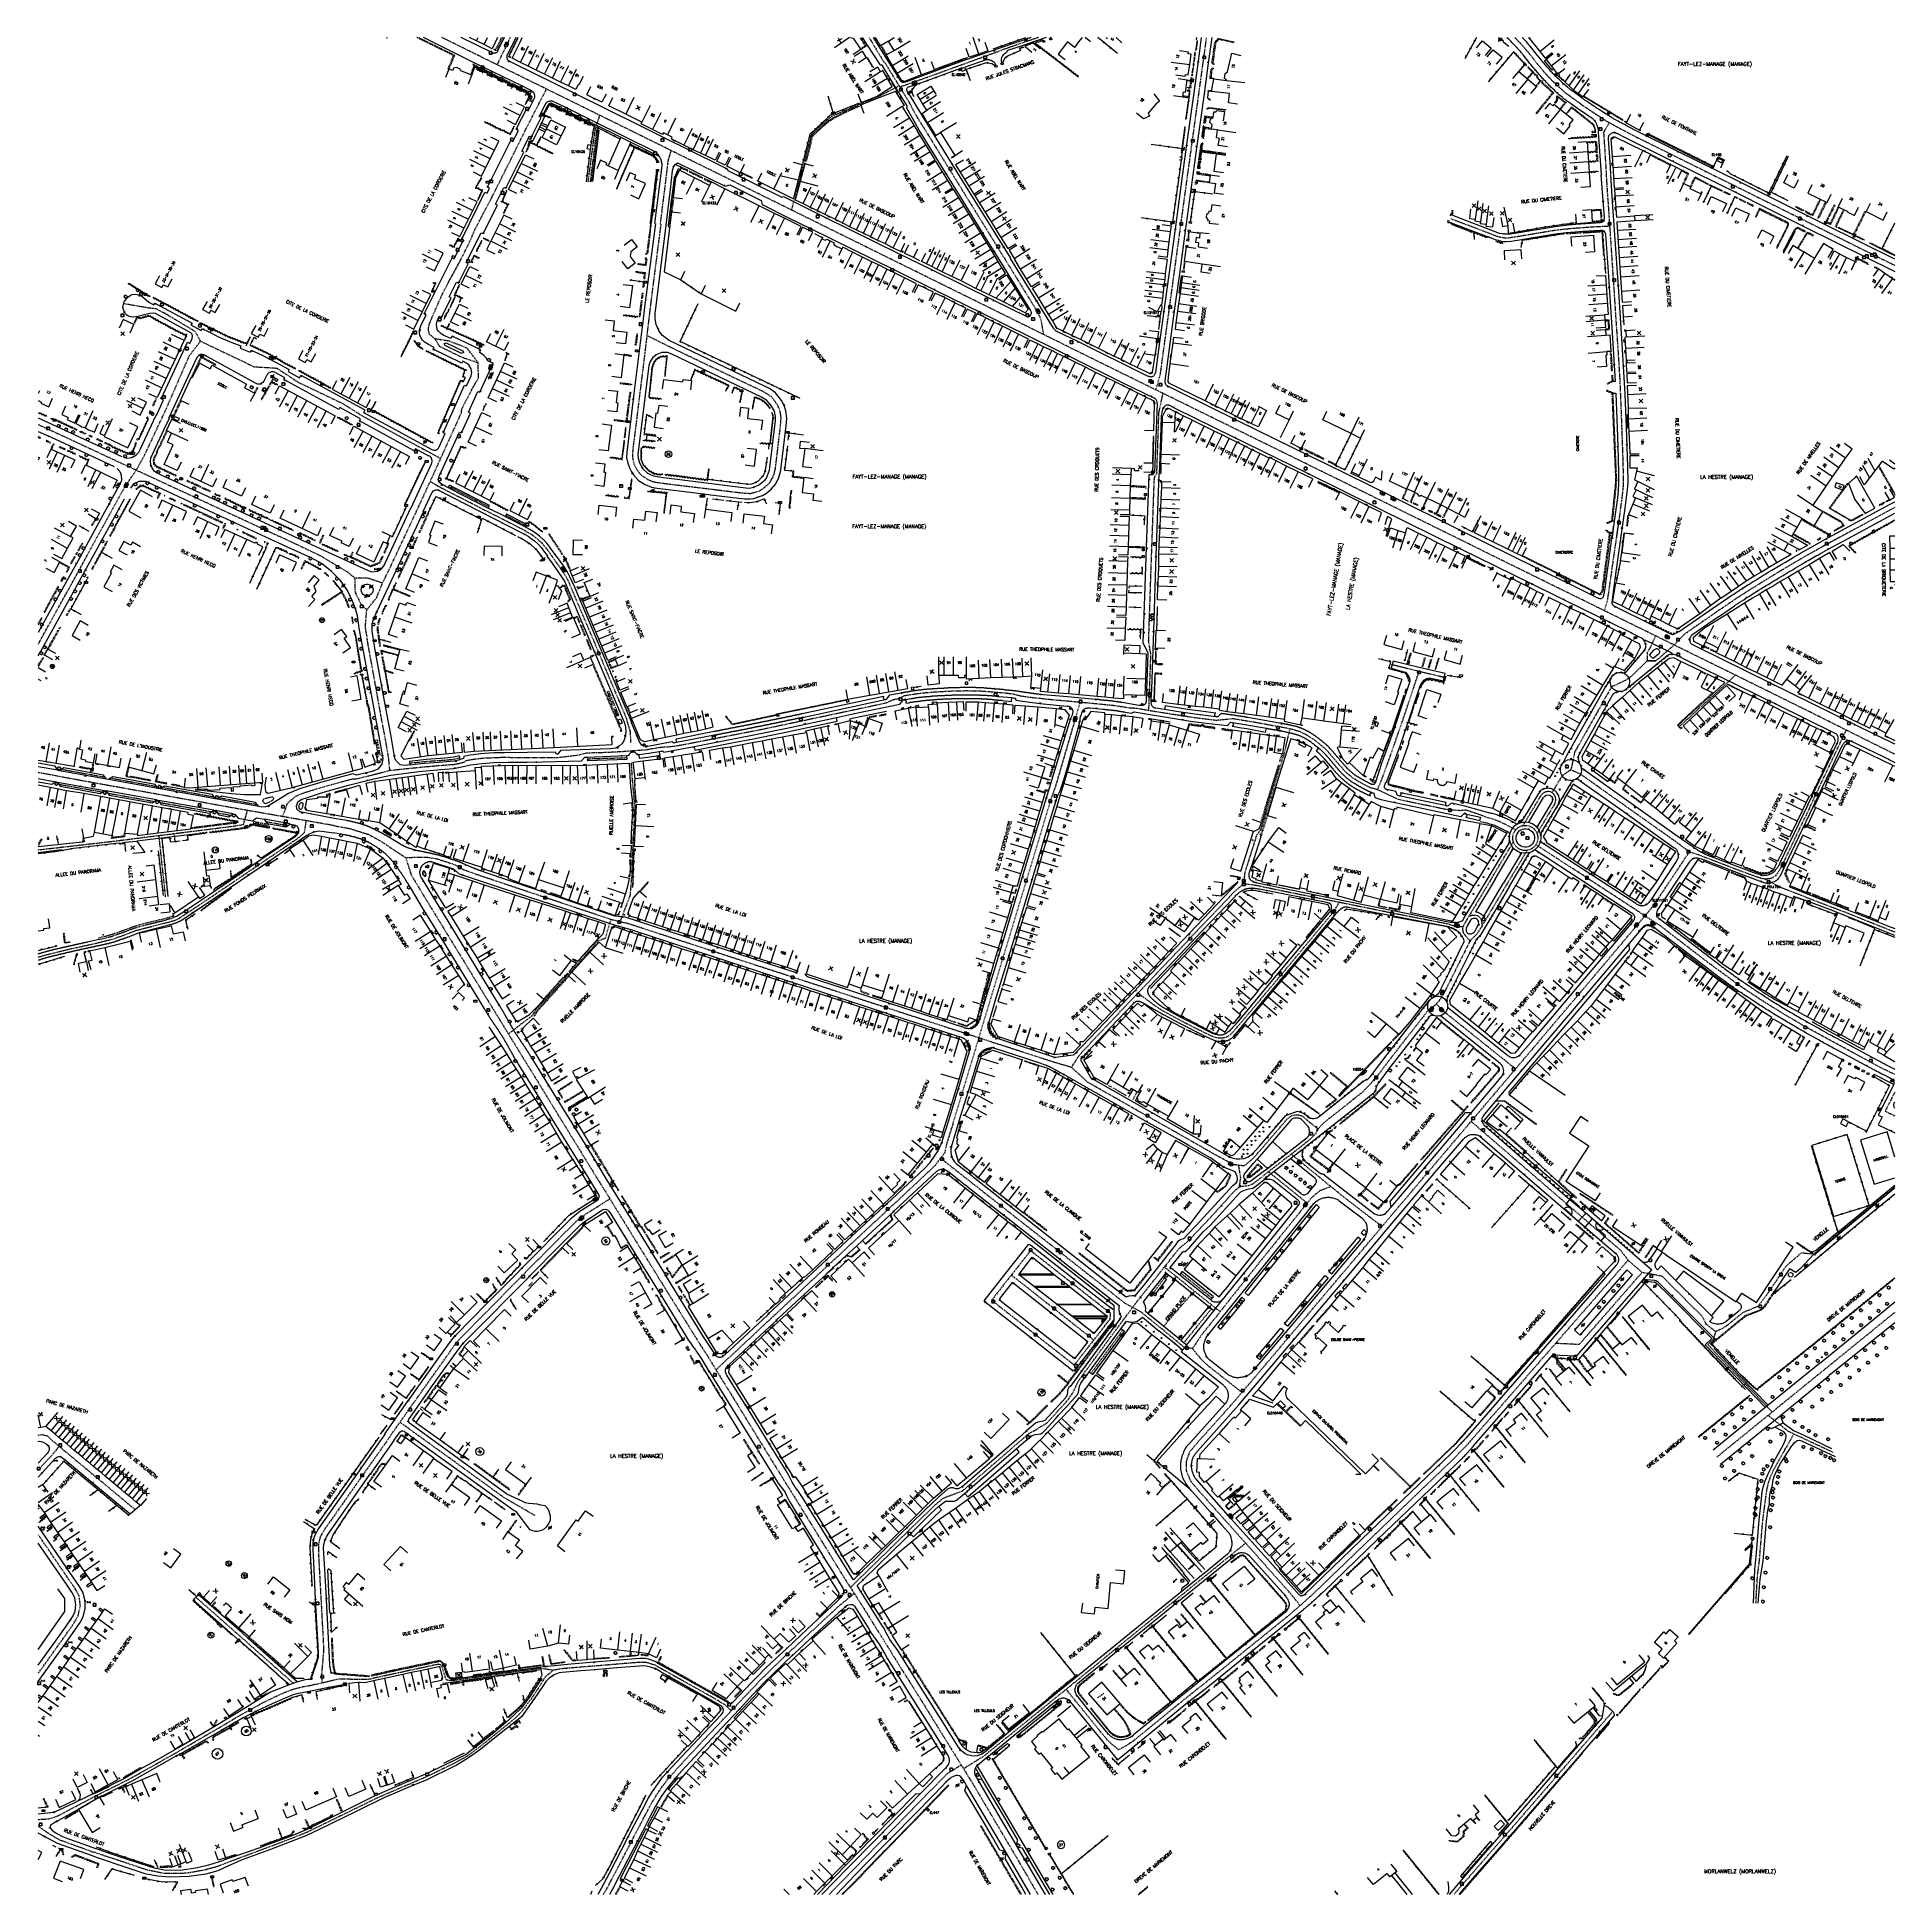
# Model space of a CAD drawing. Header units: millimetres. Extents: x 139999 to 141000, y 129000 to 130000.
import ezdxf
from ezdxf.enums import TextEntityAlignment as Align

# ---------------------------------------------------------------- set-up
doc = ezdxf.new("R2010")
doc.units = ezdxf.units.MM
doc.linetypes.add('DASHED', pattern=[0.75, 0.5, -0.25])
doc.layers.get('0').update_dxf_attribs({"linetype": 'CONTINUOUS'})
for name, color, linetype in [('W0001', 6, 'DASHED'), ('W0008', 7, 'CONTINUOUS'), ('W0017', 7, 'CONTINUOUS'), ('W0100', 7, 'CONTINUOUS'), ('W0105', 7, 'CONTINUOUS'), ('W0112', 1, 'DASHED'), ('w0211', 2, 'CONTINUOUS'), ('W0300', 7, 'CONTINUOUS'), ('W0302', 3, 'CONTINUOUS'), ('W0310', 3, 'CONTINUOUS'), ('W0322', 7, 'CONTINUOUS'), ('w0330', 7, 'CONTINUOUS'), ('W0334', 7, 'CONTINUOUS'), ('W0400', 7, 'CONTINUOUS'), ('W0420', 7, 'CONTINUOUS'), ('W0454', 7, 'CONTINUOUS'), ('W0469', 7, 'CONTINUOUS'), ('W0471', 7, 'CONTINUOUS'), ('W0851', 7, 'CONTINUOUS'), ('W0980', 7, 'CONTINUOUS'), ('w0984', 7, 'CONTINUOUS'), ('W0989', 7, 'CONTINUOUS'), ('W0991', 7, 'CONTINUOUS'), ('W1102', 7, 'CONTINUOUS'), ('w1471', 7, 'CONTINUOUS'), ('W1473', 7, 'CONTINUOUS'), ('W1474', 7, 'CONTINUOUS')]:
    doc.layers.add(name, color=color, linetype=linetype)
doc.styles.get("Standard").update_dxf_attribs({"font": 'romans.shx', "width": 0.85})

# ---------------------------------------------------------------- blocks, each defined once
blk = doc.blocks.new('T400')
at = {"color": 0, "linetype": 'ByBlock', "lineweight": -2}
for p, q in [((-0.15, -0.25), (-0.15, 0.3)), ((-0.15, 0.3), (0.15, 0.3)), ((-0.15, 0.15), (0.15, 0.15)), ((-0.15, 0), (0.15, 0)), ((0.15, 0.3), (0.15, -0.25)), ((-0.15, -0.15), (0.15, -0.15)), ((-0.15, -0.25), (-0.15, -0.3)), ((-0.15, -0.3), (0.15, -0.3)), ((0.15, -0.3), (0.15, -0.25))]:
    blk.add_line(p, q, dxfattribs=at)
blk = doc.blocks.new('T420')
for p, q in [((0.7, 0.7), (-0.8, 0.7)), ((-0.8, 0.7), (-0.8, -0.8)), ((0.7, 0.7), (0.7, -0.8)), ((0.7, -0.8), (-0.8, -0.8))]:
    blk.add_line(p, q)
blk.add_ellipse((0, 0), major_axis=(-0.53, 0.53), ratio=1, start_param=3.926991, end_param=10.210176)
blk = doc.blocks.new('t991o')
at = {"color": 0, "linetype": 'Continuous'}
for p, q in [((-1, 1), (1, -1)), ((-1, -1), (1, 1))]:
    blk.add_line(p, q, dxfattribs=at)
blk = doc.blocks.new('T1471')
at = {"color": 0, "linetype": 'Continuous', "flags": 128}
blk.add_lwpolyline([(-0.75, -0.5), (-0.75, 0.5), (0.75, 0.5), (0.75, -0.5), (-0.75, -0.5)], dxfattribs=at)
blk = doc.blocks.new('t322o')
at = {"color": 0, "linetype": 'Continuous'}
for radius in [0.25, 0.15]:
    blk.add_circle((0, 0), radius, dxfattribs=at)
blk = doc.blocks.new('t310o')
at = {"color": 0, "linetype": 'Continuous'}
for centre, start, end in [((-0.5, 0.4), 216.8699, 323.1304), ((0.5, -0.4), 36.8699, 143.1303)]:
    blk.add_arc(centre, 0.625, start, end, dxfattribs=at)
blk = doc.blocks.new('T300')
for p, q in [((-0.8, 0.5), (-0.9, 0.3)), ((-0.9, 0.3), (-0.9, 0.2)), ((-0.9, 0.2), (-0.7, 0.1)), ((-0.7, 0.6), (-0.8, 0.5)), ((-0.8, -0.1), (-0.7, 0.1)), ((-0.6, 0.7), (-0.7, 0.6)), ((-0.7, 0.1), (-0.7, 0.1)), ((-0.5, 0.7), (-0.6, 0.7)), ((-0.3, 0.6), (-0.5, 0.7)), ((-0.3, 0.6), (-0.2, 0.7)), ((-0.2, 0.6), (-0.3, 0.6)), ((-0.2, 0.7), (-0.1, 0.8)), ((-0.1, 0.8), (0.1, 0.8)), ((0.1, 0.8), (0.2, 0.7)), ((0.2, 0.7), (0.3, 0.6)), ((0.3, 0.6), (0.4, 0.5)), ((0.5, 0.5), (0.3, 0.5)), ((0.4, 0.5), (0.4, 0.5)), ((0.6, 0.4), (0.5, 0.5)), ((0.6, 0.4), (0.7, 0.3)), ((0.7, 0.3), (0.7, 0.2)), ((0.7, 0.2), (0.7, 0.1)), ((0.7, 0.1), (0.7, -0.2)), ((-0.8, -0.2), (-0.8, -0.1)), ((-0.7, -0.3), (-0.8, -0.2)), ((-0.8, -0.2), (-0.8, -0.2)), ((-0.7, -0.4), (-0.7, -0.3)), ((-0.5, -0.5), (-0.7, -0.4)), ((-0.4, -0.5), (-0.5, -0.5)), ((-0.4, -0.5), (-0.3, -0.5)), ((-0.3, -0.5), (-0.3, -0.4)), ((-0.3, -0.6), (-0.3, -0.5)), ((-0.3, -0.5), (-0.3, -0.5)), ((-0.2, -0.7), (-0.3, -0.6)), ((-0.1, -0.8), (-0.2, -0.7)), ((0.1, -0.8), (-0.1, -0.8)), ((0.2, -0.7), (0.1, -0.8)), ((0.3, -0.5), (0.2, -0.5)), ((0.3, -0.6), (0.2, -0.7)), ((0.2, -0.7), (0.2, -0.7)), ((0.5, -0.4), (0.3, -0.5)), ((0.3, -0.5), (0.3, -0.6)), ((0.3, -0.5), (0.3, -0.5)), ((0.6, -0.3), (0.5, -0.4)), ((0.7, -0.2), (0.6, -0.3)), ((0.6, -0.3), (0.6, -0.3))]:
    blk.add_line(p, q)
blk = doc.blocks.new('T471')
for p, q in [((-0.333334, 0.333334), (-0.333334, -0.333334)), ((-0.333334, 0.333334), (0.333334, 0.333334)), ((-0.333334, 0), (0, 0)), ((0.500001, 0.500001), (1.000002, 1.000002)), ((-0.500001, -0.500001), (-1.000002, -1.000002)), ((-0.333334, -0.333334), (0.333334, -0.333334))]:
    blk.add_line(p, q)
blk.add_ellipse((0, 0), major_axis=(0.471405, 0.471405), ratio=1, start_param=5.4977871438, end_param=11.780972451)
blk = doc.blocks.new('t330o')
at = {"color": 0, "linetype": 'Continuous'}
for p, q in [((0.25, -0.25), (-0.25, 0.25)), ((-0.25, -0.25), (0.25, 0.25)), ((-0.25, 0.25), (-0.25, -0.25)), ((0.25, 0.25), (-0.25, 0.25)), ((0.25, -0.25), (0.25, 0.25)), ((-0.25, -0.25), (0.25, -0.25)), ((-0.25, -0.25), (-0.25, -0.25))]:
    blk.add_line(p, q, dxfattribs=at)
blk = doc.blocks.new('t112o')
at = {"color": 0, "linetype": 'Continuous'}
for p, q in [((-0.5, 0.5), (0.5, 0.5)), ((-0.5, -0.5), (-0.5, 0.5)), ((0.5, 0.5), (0.5, -0.5)), ((0.5, -0.5), (-0.5, -0.5))]:
    blk.add_line(p, q, dxfattribs=at)
blk = doc.blocks.new('T851')
for p, q in [((-0.2, -0.1), (0, 0.3)), ((0, 0.3), (0.2, -0.1)), ((-0.2, -0.1), (0.2, -0.1))]:
    blk.add_line(p, q)
for major_axis in [(-0.106, 0.106), (-0.0354, 0.0354), (-0.0236, 0.0236)]:
    blk.add_ellipse((0, 0), major_axis=major_axis, ratio=1, start_param=3.926991, end_param=10.210176)
blk = doc.blocks.new('t105o')
for p, q in [((-0.5, 0), (0.5, 0)), ((0.5, 0), (0.2, 0.1)), ((0.5, 0), (0.2, -0.1))]:
    blk.add_line(p, q)
blk = doc.blocks.new('T454')
for p, q in [((-0.25, 0.25), (0.25, -0.25)), ((-0.25, -0.25), (0.25, 0.25)), ((0.75, 0.75), (0.375, 0.375)), ((-0.375, -0.375), (-0.75, -0.75))]:
    blk.add_line(p, q)
blk.add_ellipse((0, 0), major_axis=(0.354, 0.354), ratio=1, start_param=5.49778714, end_param=11.78097245)
blk = doc.blocks.new('T1473')
at = {"color": 0, "linetype": 'Continuous', "const_width": 0.5, "flags": 128}
blk.add_lwpolyline([(-0.25, 0, 1), (0.25, 0, 1)], format="xyb", close=True, dxfattribs=at)
blk = doc.blocks.new('T1474')
at = {"color": 0, "linetype": 'Continuous', "flags": 128}
for points in [[(-0.8, -0.5), (-0.8, 0.5)], [(-0.8, 0), (0.7, 0)], [(0.7, 0), (0.7, -0.5), (0.7, 0.5)]]:
    blk.add_lwpolyline(points, dxfattribs=at)
blk = doc.blocks.new('T469')
at = {"color": 0, "linetype": 'Continuous', "flags": 128}
for points in [[(-0.4, 0.4), (0.4, -0.4)], [(-0.4, -0.4), (0.4, 0.4)]]:
    blk.add_lwpolyline(points, dxfattribs=at)
at = {"color": 0, "linetype": 'Continuous'}
blk.add_circle((0, 0), 0.5, dxfattribs=at)

msp = doc.modelspace()

# ---------------------------------------------------------------- linework, layer by layer
at = {"layer": 'W0001'}
for p, q in [((140222.5, 129757.6), (140242.7, 129747.3)), ((140251.7, 129742.7), (140262.1, 129737.4)), ((140296, 129611.6), (140317.1, 129612.2)), ((140012.6, 129605.9), (140036, 129601.7)), ((140039, 129601.2), (140063.8, 129596.7)), ((140011, 129597.9), (140034.6, 129593.7)), ((140037.4, 129593.1), (140062.6, 129588.6)), ((140066.8, 129596.2), (140094.6, 129591.1)), ((140097.6, 129590.6), (140117.9, 129587)), ((140065.4, 129588.1), (140093.4, 129583.1)), ((140096.4, 129582.5), (140103.8, 129581.2)), ((140073.7, 129567.2), (140073.3, 129571.2)), ((140122.4, 129577.8), (140134.4, 129575.7)), ((140144.2, 129578.2), (140143.2, 129571.7)), ((140068.6, 129537.3), (140065, 129570.3)), ((140574.1, 129315.6), (140534.5, 129346.7)), ((140524.1, 129333.6), (140568.5, 129298.6)), ((140600.5, 129323.9), (140606.7, 129332.1)), ((140615.4, 129334.6), (140632.2, 129321.1)), ((140621.4, 129323.6), (140606.2, 129306.1)), ((140513.5, 129320), (140558, 129285.1)), ((140631.8, 129315.3), (140617.1, 129297.2)), ((140584.1, 129303.9), (140567.1, 129280.7)), ((140431.2, 129155.3), (140439.5, 129162.1))]:
    msp.add_line(p, q, dxfattribs=at)
at = {"layer": 'W0001', "flags": 128}
for points in [[(141000, 129614), (140945, 129641.4), (140902, 129662.6), (140814.5, 129705.6), (140701, 129761.6), (140576.8, 129822.6), (140445.2, 129887.6), (140305.3, 129956.7), (140217.4, 130000)], [(140254.2, 130000), (140247.1, 129985.4)], [(140538.7, 130000), (140523.4, 129994.8), (140506.9, 129988.7), (140477.1, 129977.9), (140464.1, 129973.3)], [(140602, 129810.2), (140604.4, 129818.7), (140610.2, 129861), (140619.5, 129928.9), (140629.3, 130000)], [(140477, 129951.3), (140471.3, 129960.8), (140469.8, 129964), (140456.3, 129986.1), (140455.1, 129987.3)], [(140262.3, 129950), (140273.7, 129972.2)], [(140463.7, 129974), (140452.4, 129968.1), (140443.4, 129964.5), (140432.5, 129959.8), (140427.2, 129957.4), (140421.7, 129952.8), (140416.6, 129947.9), (140415.7, 129946.2), (140413.4, 129936.8), (140409.2, 129920.5), (140405.6, 129907.1)], [(140296.2, 129922.3), (140299.5, 129947.2), (140300.3, 129952), (140302.5, 129958.1)], [(140846.2, 129954.2), (140843.1, 129948.9), (140844.6, 129926)], [(140335.1, 129899.4), (140339.4, 129934), (140340.9, 129939.1)], [(140521, 129880.1), (140536.3, 129855.3), (140539.9, 129848.6), (140541.4, 129840)], [(140602.5, 129765.5), (140603.6, 129798), (140605.8, 129808.3)], [(140602.5, 129765.5), (140601, 129763), (140600.5, 129750), (140598.9, 129704.5), (140597.9, 129674.8), (140599.1, 129667.9), (140598.4, 129648.3), (140598, 129637.6)], [(141000, 129746.9), (140995.4, 129744.5), (140985.9, 129739.3), (140973.1, 129732.4), (140960.6, 129725.6), (140947.9, 129718.4), (140937.5, 129712.2), (140926.2, 129705.3), (140915.8, 129698.7), (140903.5, 129690.4)], [(140850.8, 129736.6), (140845.1, 129696.8), (140843.5, 129691.4)], [(140903.5, 129690.3), (140886.5, 129678.6), (140881.1, 129672.8), (140871.3, 129664.3), (140866.6, 129664.3), (140857.7, 129655.7), (140854.7, 129653.7)], [(140871.1, 129677.8), (140868.1, 129671.2), (140866.6, 129668.8), (140866.6, 129664.3), (140871.3, 129664.3)], [(140729.2, 129662.3), (140757.3, 129655.5)], [(140721.4, 129594.9), (140722.6, 129597.9), (140723.8, 129600.8), (140728.1, 129612.7), (140735.9, 129635.1), (140743.8, 129658.8)], [(140883.8, 129628.8), (140903, 129646.4), (140914.2, 129656.6)], [(140768.8, 129584), (140766.1, 129583.6), (140758.1, 129584.3), (140753.8, 129585.2), (140737.4, 129588.6), (140732.5, 129589.7), (140721.4, 129594.9), (140718, 129595.8), (140715.7, 129596.8), (140711.9, 129598.9), (140708.1, 129601.2), (140704.7, 129604), (140701.8, 129607.1), (140699.2, 129610.1), (140696.9, 129612.8), (140694.2, 129615.9), (140690.6, 129619.2), (140687.4, 129621.7), (140683.7, 129624.1), (140679.9, 129626), (140675.4, 129627.4), (140670.5, 129628.4), (140655, 129631.2), (140643.5, 129633.1), (140634.5, 129632.2), (140622.3, 129633.7), (140610.9, 129635.5), (140601.1, 129637), (140591.4, 129638.7), (140587.5, 129638.9), (140580.1, 129640.1), (140568.1, 129641.3), (140555.2, 129642.5), (140544.1, 129643.5), (140534.8, 129644.5), (140529, 129645.3), (140525.5, 129646.3), (140521.5, 129646.8), (140514.8, 129647.4), (140506.8, 129648), (140499.8, 129648.1), (140494, 129648), (140489.2, 129647.8), (140483.6, 129647.5), (140476.6, 129646.9), (140470.4, 129646.1), (140466.4, 129645.4), (140463.1, 129643.8), (140460.5, 129643.3), (140456.4, 129641.5), (140432.6, 129636.4), (140390.1, 129627.4), (140349.6, 129619.5), (140343.2, 129618.3), (140338.4, 129617.8), (140335.2, 129617.7), (140327, 129616.3), (140313.4, 129615.3)], [(140492.8, 129415.5), (140498.6, 129434.5), (140502.9, 129448.8), (140510.8, 129475), (140521.3, 129509.7), (140536.8, 129560.8), (140545.7, 129590.3), (140548.3, 129597.6), (140557.5, 129629.2), (140561.2, 129641.9)], [(140556.5, 129445.4), (140561.1, 129452.5), (140584.5, 129477.2), (140600.6, 129494.1), (140626.7, 129521.6), (140644.2, 129539.9), (140649.3, 129544.4), (140650.1, 129550.7), (140656.4, 129570.6), (140658.6, 129573.6), (140664.6, 129593.1), (140671.1, 129614.1), (140674.2, 129627.6)], [(140954.6, 129586.3), (140973.8, 129627)], [(140010.1, 129602.3), (140000, 129604.1)], [(140319.3, 129609.4), (140319.9, 129599.8), (140320.9, 129589), (140321.3, 129585.9), (140321.2, 129582.9), (140320.2, 129564.7), (140319.8, 129554.8), (140319.7, 129550.8), (140319.1, 129542.6), (140318.7, 129537.9), (140313.3, 129523.8)], [(140795.7, 129573.3), (140791.6, 129575.5), (140787, 129577.8), (140783.7, 129579), (140781, 129579.7), (140777.1, 129581.2), (140768.8, 129584)], [(140000, 129504.7), (140003, 129505.7), (140010.5, 129507.6), (140017.7, 129509.3), (140032.7, 129512.6), (140040.7, 129514.6), (140046.5, 129516.8), (140052.8, 129519.2), (140061.8, 129521.5), (140073.3, 129524.5), (140075.2, 129525.3), (140078.5, 129527.4), (140090.8, 129535.6), (140107.4, 129546.8), (140119.3, 129554.9), (140132.2, 129563.6), (140139.4, 129568.5), (140141.4, 129570), (140143.2, 129571.7)], [(140159.2, 129575.6), (140167.9, 129574), (140177.7, 129570.9), (140184, 129567.5), (140191.3, 129562.7), (140197.9, 129558.3), (140200.9, 129548.9), (140206, 129540.5), (140237.6, 129488.8), (140268.7, 129438.2), (140301.7, 129384.5)], [(140783.1, 129547.7), (140794.5, 129566.8)], [(140801.9, 129562.2), (140790.7, 129543.5)], [(140622.3, 129405), (140586.7, 129425.2), (140565.4, 129437.3), (140556.5, 129445.4), (140546.3, 129448.4), (140519.1, 129457.2), (140497, 129464.4), (140427.1, 129487.2), (140399.7, 129496.1), (140317.3, 129522.9), (140309.4, 129524.7), (140240, 129547.9), (140229.5, 129551.6), (140224.2, 129554.5), (140215, 129557.5), (140209.8, 129558.4), (140197.9, 129558.3)], [(140760.2, 129522.4), (140729.4, 129528.4), (140708.8, 129532.6), (140694.5, 129535.5), (140676.8, 129539), (140657.9, 129542.9), (140654.9, 129543.5), (140649.2, 129544.2)], [(140790.7, 129543.5), (140779.9, 129525.4), (140777.2, 129520.8), (140774.9, 129517.3), (140774.2, 129516.4), (140773.2, 129515.6), (140771.3, 129513.8), (140769.7, 129510.5), (140757.7, 129486.5), (140755.5, 129482.5), (140752.4, 129478.9), (140748.7, 129476.2), (140736.3, 129460.4), (140728.2, 129450), (140720.2, 129439.4), (140713.4, 129432.2), (140704.5, 129425.1), (140697.4, 129419.5), (140693, 129416), (140690.8, 129413.9), (140689.4, 129412.2), (140687.8, 129409.5), (140685.7, 129407.3), (140683.6, 129405.5), (140677.6, 129400.7), (140672.3, 129396.7), (140664.5, 129390.7), (140659.5, 129386.8)], [(140783.1, 129547.7), (140772.5, 129530), (140769.6, 129525.2), (140768.4, 129523.1), (140767.6, 129521.8), (140767.2, 129520.7), (140767.1, 129519.5), (140767.5, 129518), (140768.2, 129517), (140769.1, 129515.8), (140771.2, 129513.5)], [(140592.3, 129485.4), (140603.2, 129477.4), (140609.5, 129473.8), (140620.6, 129467.9), (140631.6, 129462.5), (140633.5, 129461.7), (140635.7, 129461.3), (140637.7, 129461.3), (140639.9, 129461.7), (140641.7, 129462.7), (140643.4, 129464.3), (140645.3, 129466.5), (140656.2, 129479.4), (140669.6, 129495.4), (140693.8, 129524.5), (140697.8, 129529.3), (140700.7, 129534.2)], [(140308.3, 129525.1), (140305.3, 129514.8), (140301.8, 129513.6), (140290.5, 129501), (140279.2, 129488.5), (140268.1, 129476.5), (140265.7, 129473), (140253.2, 129463.4)], [(140760.2, 129522.4), (140762.1, 129521.8), (140767.4, 129521.2)], [(140770.7, 129527), (140772.3, 129527.3), (140773.5, 129527.4), (140774.3, 129527.3), (140775, 129527.2), (140775.7, 129526.8), (140776.3, 129526.3), (140776.8, 129525.7), (140777.2, 129525), (140777.3, 129524.3), (140777.5, 129523.3), (140777.5, 129522.5), (140777.5, 129521.4)], [(140757.8, 129474.9), (140752.9, 129479.5)], [(140795.7, 129444.6), (140757.8, 129474.9)], [(140653.4, 129395.4), (140656.6, 129398.9), (140672.9, 129417.8), (140674.4, 129419), (140675.7, 129419.5), (140677.5, 129419.9), (140679.2, 129419.8), (140681.2, 129419), (140683.1, 129417.2), (140689.4, 129412.2)], [(140771.8, 129416.3), (140797.6, 129394), (140819.2, 129375.4), (140832.9, 129363.6), (140845.4, 129352.8), (140852.2, 129347), (140856.3, 129341.5)], [(140676.3, 129397.5), (140674.9, 129398.7)], [(140723.8, 129359.7), (140708.8, 129371.2), (140702.1, 129376.4), (140676.3, 129397.5), (140676.3, 129397.5)], [(140696.2, 129381.2), (140690.3, 129378.9), (140685.9, 129375.3), (140682, 129370.5), (140660.9, 129344.3), (140641.9, 129320.6), (140634.3, 129310.9), (140627, 129301.9), (140624.2, 129297.8), (140621.7, 129294), (140623.8, 129291.3), (140626.3, 129288.3), (140629.1, 129285.5), (140648.3, 129270.4)], [(140662.6, 129389.2), (140664.1, 129388)], [(140664.1, 129388), (140683.5, 129372.3)], [(140985.9, 129369.5), (140985.6, 129370.7)], [(140636.6, 129313.8), (140629.5, 129319.5)], [(140962.1, 129282.7), (141000, 129313.5)], [(140962.1, 129282.7), (140904.1, 129235.5)], [(140915.7, 129278.8), (140934, 129259.8)], [(140966.8, 129238), (140942.7, 129249.3), (140931.7, 129258)], [(140925.2, 129156.9), (140926, 129171.6), (140927.1, 129179.8), (140928.7, 129199.6), (140929.6, 129206.9), (140930.4, 129213), (140931, 129217.3), (140931.8, 129221.2), (140932.9, 129224.6), (140934.8, 129228.8), (140937.4, 129233.5), (140945.6, 129247.9)], [(140545.4, 129103.8), (140559.3, 129115.1), (140586.6, 129137.4), (140623.7, 129167.6), (140650.3, 129189.2)], [(140084.9, 129160), (140099.7, 129147), (140137.3, 129113.8)], [(140473.8, 129107.4), (140504.1, 129058.4), (140531.2, 129012.5), (140538.4, 129000)], [(140545.3, 129103.7), (140509.2, 129074.4), (140498.4, 129067.7)], [(140848, 129098.5), (140798.2, 129041), (140764.9, 129002.8), (140762.5, 129000)], [(140452.6, 129027.3), (140489.7, 129065.2), (140497.1, 129069.7)]]:
    msp.add_lwpolyline(points, dxfattribs=at)
at = {"layer": 'W0001'}
for points in [[(140447.5, 130000), (140455.1, 129987.3)], [(140477, 129951.3), (140496.7, 129919.4), (140502.5, 129910), (140521, 129880.1)], [(140000, 129791.6), (140023.9, 129780.5), (140042.3, 129771.9), (140066.1, 129760.9), (140100.6, 129744.9), (140125, 129733.6), (140137.4, 129727.9), (140151.7, 129721.1), (140166.7, 129712.1), (140170.4, 129709), (140177.2, 129709.1), (140185.4, 129706.3), (140189, 129713.5), (140201.2, 129739.5), (140205.2, 129748.1), (140212.8, 129764.6), (140218.9, 129778.1), (140221.5, 129783.8), (140227.9, 129797.9), (140228.1, 129799.9), (140229.2, 129802.2), (140233.9, 129811.1), (140237.1, 129816.7), (140236.9, 129824.9), (140231, 129832.7), (140221.3, 129836.5), (140213.6, 129837.7), (140210.8, 129840.1), (140210.1, 129842.2), (140210.3, 129844.6), (140211, 129846.6), (140211.7, 129848.4), (140217.7, 129862), (140221.7, 129869.6), (140227.3, 129879.8), (140232.3, 129889.8), (140235.1, 129896.5), (140245, 129915.3), (140258.8, 129942.9), (140262.3, 129950)], [(140844.5, 129926), (140845.2, 129915.2), (140846, 129903.9), (140846.7, 129893.5), (140847.8, 129877), (140848.9, 129860.6), (140849.6, 129849.7), (140850.7, 129833.9), (140851.9, 129814.7), (140852.9, 129788.8), (140853.5, 129771.3), (140853.7, 129761.7), (140853.6, 129758.2), (140853.2, 129753.9), (140851.5, 129741.4), (140850, 129730.6)], [(140760.8, 129902.5), (140783.2, 129894), (140785.6, 129893.1), (140787.5, 129892.5), (140790, 129892.2), (140791.9, 129892.2), (140798, 129893.1), (140808, 129894.8), (140815.8, 129896.1), (140821.1, 129896.8), (140827.6, 129897.4), (140835.9, 129898), (140840.8, 129898.3), (140846.4, 129898.4)], [(140335.3, 129899.4), (140332.5, 129877.7), (140330, 129858.2), (140326, 129824.7), (140320.3, 129778.7), (140320, 129775.3), (140320.2, 129772.8), (140320.8, 129770.6), (140321.6, 129768.7), (140322.9, 129766.6), (140324.9, 129764.3), (140327.7, 129762.3), (140330.8, 129760.9), (140333.4, 129760.4), (140338, 129759.8), (140364.9, 129756.5), (140379.9, 129754.7), (140383.4, 129754.5), (140386.1, 129755.1), (140388.5, 129755.9), (140391.4, 129757.8), (140394.1, 129760.4), (140395.6, 129763.1), (140396.5, 129765.6), (140397, 129767.6), (140398.4, 129779.3), (140399.8, 129791), (140400.1, 129795), (140399.8, 129797.6), (140399.3, 129799.8), (140398.1, 129802.2), (140396.6, 129804.4), (140394.9, 129806.5), (140392.8, 129807.9), (140390.5, 129809.3), (140375.1, 129816.6), (140349.8, 129828.7), (140342.3, 129832.3), (140327.8, 129839.5)], [(140087.4, 129836.5), (140084.5, 129841.7), (140081.3, 129843.6), (140069.1, 129850.9), (140063.4, 129853.9), (140059.6, 129854.3), (140046.1, 129856.6)], [(140000, 129673.3), (140003.4, 129679.6), (140010, 129691.5), (140018.1, 129706.1), (140026.5, 129721.4), (140034.7, 129736.4), (140044.4, 129754), (140046.9, 129758.4), (140052.8, 129767.1), (140057.4, 129775.4), (140069, 129800.2), (140081.4, 129828.7), (140087.4, 129836.5), (140116.2, 129822.7), (140128.4, 129822), (140133.7, 129818.5), (140139.9, 129814.4), (140164, 129802.9), (140174.1, 129796.5), (140204, 129780.2), (140210.8, 129776.6), (140216.7, 129773.3)], [(140213.6, 129837.7), (140216.1, 129833.7), (140228.3, 129827.8), (140236.9, 129824.9)], [(140211, 129760.9), (140217.8, 129757.1), (140221, 129755.5), (140241.7, 129744.9), (140250.5, 129740.5), (140260.8, 129735.2), (140266.1, 129732.1), (140269.1, 129729.7), (140271.2, 129727.8), (140272.5, 129726.3), (140274.9, 129723.2), (140279.8, 129716.2), (140283.2, 129711.3), (140284.5, 129709.1), (140285.9, 129706.3), (140288.9, 129699.1), (140292.6, 129690.4), (140299.4, 129674.5), (140306.4, 129657.8), (140312.9, 129642.5), (140316.6, 129633.6), (140318.8, 129626.1), (140319, 129620.2)], [(140170.4, 129709), (140170.6, 129701.4), (140173.7, 129694.9), (140176.9, 129691.7)], [(140189.4, 129605.1), (140188.7, 129612.1), (140186.9, 129622.6), (140184.5, 129635.2), (140180.4, 129658.1), (140177.6, 129673.3), (140176.2, 129682.8), (140176.9, 129691.7), (140182.3, 129698.5), (140185.4, 129706.3)], [(140854.7, 129653.7), (140847.4, 129650.3), (140844.2, 129644.7), (140835.5, 129629.2), (140827.5, 129615.1), (140825.5, 129605.6)], [(140313.4, 129615.3), (140305.4, 129614.9), (140295.2, 129614.6), (140290.3, 129613.4), (140279.8, 129612.1), (140249, 129612.2), (140239.6, 129611.8), (140234.6, 129611.2), (140230.4, 129610.5), (140229, 129609.6), (140226.3, 129608.9), (140223.8, 129608.4), (140221, 129608.2), (140212.6, 129607.5), (140206.9, 129607), (140201.1, 129606.4), (140189.6, 129605.2), (140180.5, 129602.9), (140171.8, 129600.7), (140169.2, 129600.6), (140158, 129597.6), (140148, 129594.7), (140142.3, 129592.9), (140138.1, 129591.1), (140133.9, 129587.1), (140131.5, 129580.4)], [(140200, 129609.3), (140208.8, 129610.2), (140219.1, 129610.9), (140224.1, 129611.4), (140227.1, 129612.1)], [(140159.2, 129575.6), (140152.9, 129576.7), (140119.3, 129582.6), (140106.1, 129584.9), (140065.1, 129592.3), (140036, 129597.5), (140010.1, 129602.2)], [(140954.6, 129586.3), (140946.2, 129568.8), (140939.3, 129554.4), (140937.4, 129550.8), (140935.7, 129548.6), (140933.4, 129547.1), (140930.3, 129546.7), (140928.3, 129547.1), (140926.7, 129547.6), (140924, 129548.5), (140913.3, 129552.5), (140905.3, 129555.6), (140898.2, 129558.3), (140894.1, 129559.9), (140889.3, 129561.4), (140883, 129566.2), (140856.5, 129585), (140840.4, 129596.4), (140830.7, 129603.3), (140825.5, 129605.6), (140820.8, 129602.5), (140815.3, 129593.3)], [(140000, 129562.6), (140001.2, 129562.7), (140011.8, 129563.9), (140022, 129565.1), (140040.4, 129567.2), (140057.1, 129569.3), (140105, 129575.3), (140110.5, 129576.2), (140112.7, 129583.8)], [(140679.6, 129155.6), (140675.4, 129161), (140655.2, 129183.7), (140642.7, 129197.7), (140624.8, 129217.7), (140620.9, 129222.3), (140618.5, 129228), (140618.4, 129233.2), (140620.2, 129238.3), (140623.8, 129242.7), (140642.2, 129263.2), (140656.8, 129280.3), (140714.7, 129348.9), (140730.7, 129367.9), (140763.1, 129406.1), (140789.9, 129437.7), (140798.6, 129448), (140828.7, 129483.5), (140861.3, 129522.1), (140870.1, 129532.6), (140889.3, 129561.4)], [(141000, 129441.5), (140990.9, 129446), (140977.8, 129453.1), (140950.5, 129468), (140939.9, 129474.3), (140929.8, 129480.5), (140917.7, 129488.5), (140900.3, 129501.2), (140888.1, 129510.5), (140874.1, 129521.3), (140858.9, 129531.3), (140834.1, 129547.5), (140806.7, 129565.3)], [(140930.3, 129546.7), (140938.5, 129542.4), (140961.4, 129533.5), (140973, 129529.1), (141000, 129518.3)], [(141000, 129432.1), (140994.8, 129421.8), (141000, 129419.3)], [(140492.8, 129415.5), (140489.1, 129403.8), (140488.2, 129399.4), (140482.8, 129392.3), (140479.2, 129388.9), (140464.4, 129375.1), (140448, 129359.8), (140422.6, 129336.2), (140394.7, 129310.2), (140365, 129282.5)], [(140653.6, 129395.7), (140649.5, 129392.3), (140643.8, 129393), (140632.8, 129399), (140622.3, 129405)], [(140486, 129396.5), (140522.3, 129367.9), (140551.9, 129344.7), (140585.3, 129318.4), (140593.8, 129313.8), (140605, 129304.7)], [(140647, 129381.2), (140647.7, 129386), (140646.6, 129392.7)], [(140301.7, 129384.5), (140305, 129379.3), (140311.5, 129368.7), (140321.1, 129353.1), (140338.9, 129324.3), (140357, 129295.3), (140359.9, 129290.9), (140367.9, 129277.8), (140374.3, 129267.5), (140391, 129240.3), (140402.5, 129221.7), (140405.6, 129216.8), (140408.5, 129212.1), (140423.1, 129188.4), (140434.4, 129170), (140442.7, 129157.1), (140446.8, 129150.6), (140451.8, 129142.5), (140455.7, 129136.4), (140459, 129131), (140466.1, 129119.6), (140473.8, 129107.4)], [(140437.4, 129165.4), (140459.1, 129186.4), (140483.6, 129210.2), (140487.3, 129213.3), (140491.6, 129215), (140494.7, 129216.2), (140497.5, 129217.2), (140498.6, 129218), (140501.9, 129220.8), (140525.7, 129241.4), (140533.8, 129248.4), (140536.8, 129249.9), (140539.4, 129251.6), (140542.7, 129253.5), (140543.5, 129254.1), (140554.8, 129266.5), (140555.7, 129267.9), (140557, 129269.8), (140557.9, 129271.6), (140559.5, 129274.9), (140560.2, 129276.5), (140563.3, 129280.7), (140577.8, 129300.5), (140586, 129311.5), (140591.9, 129319.4), (140603.8, 129334.4), (140614, 129347.3), (140616, 129349.1), (140618.3, 129350.9), (140623, 129355.7), (140629.8, 129362.9), (140637.9, 129371.7), (140643.3, 129377.7), (140647, 129381.2), (140651.8, 129381.8), (140653.9, 129382.5), (140657, 129384.8), (140659.4, 129386.6)], [(141000, 129381.2), (140986.5, 129370), (140969.8, 129356.2), (140956.3, 129344.8), (140949.6, 129345.4), (140941.4, 129338.4), (140931.9, 129324.2), (140926.3, 129316.7), (140918.1, 129313.3), (140909.8, 129306.5), (140907.2, 129304.8), (140903.5, 129303.1), (140903.5, 129303.1), (140898.5, 129307), (140896.2, 129311.4), (140882.9, 129324.6), (140874.8, 129332.8), (140871.5, 129333.5), (140863.9, 129334.9)], [(140189.1, 129246.2), (140201.8, 129264.2), (140217.6, 129286.4), (140223.9, 129295.4), (140226.6, 129298.7), (140254.1, 129326.6), (140262.5, 129335.1), (140289.7, 129362.5), (140293.3, 129365.4), (140307.9, 129374.6)], [(140534.5, 129346.7), (140526, 129335.9), (140522.4, 129331.4), (140513.5, 129320)], [(140817.4, 129296.9), (140830.1, 129296.3), (140861.1, 129331.8), (140863.9, 129334.9), (140860.2, 129338.2), (140856.3, 129341.5), (140852, 129336.6), (140825.3, 129306), (140813.9, 129292.9), (140809.5, 129287.9), (140797.9, 129274.5), (140784.1, 129258.7), (140770.1, 129242.7), (140760, 129232.3), (140750.7, 129223.4), (140719.4, 129193.3), (140699.8, 129174.5), (140683.9, 129159.3), (140673.6, 129150.3), (140666, 129144.2), (140638.2, 129121.7), (140613.8, 129102.2), (140592.7, 129085), (140589.5, 129082.4), (140585.9, 129080.1), (140581.9, 129077.9), (140579.5, 129079.8), (140576.4, 129082.6), (140573.7, 129085.7), (140553.6, 129110.5)], [(140629.4, 129319.5), (140625.2, 129322.9), (140620.9, 129326.3), (140618.1, 129328.6), (140615.3, 129330.9), (140611.1, 129334.2), (140606.5, 129337.8)], [(140558, 129285.1), (140572.1, 129303.1), (140577.4, 129310.1), (140577.5, 129313), (140574.1, 129315.6)], [(140621.7, 129294), (140617.4, 129294.5), (140605, 129304.7)], [(140903.5, 129303.1), (140902.3, 129299.2), (140900.2, 129297.1), (140899.3, 129296.2), (140899.8, 129295.7), (140902, 129293.2), (140907.3, 129287.6), (140915.7, 129278.8)], [(140267.6, 129204), (140251, 129213.6), (140222.2, 129234.5), (140194.8, 129254.3)], [(140000, 129247.4), (140002.1, 129247.7), (140004.9, 129246.9), (140007.7, 129244.3), (140014.7, 129238.4), (140034.7, 129221.8), (140052.1, 129207.3)], [(140011.2, 129241.3), (140007.4, 129236.6), (140000, 129228.6)], [(140189.2, 129246.2), (140176.5, 129228.3), (140164.4, 129211.1), (140158.1, 129202.1), (140154.6, 129197.2), (140151.9, 129192.7), (140150.9, 129188.7), (140151, 129182.1), (140151.6, 129170.4), (140152.8, 129148.7), (140153.7, 129131.9), (140152.5, 129117.9), (140152.9, 129114)], [(140000, 129119.1), (140005.9, 129127.3), (140018.6, 129145.2), (140021.4, 129149.9), (140022.7, 129155.4), (140022, 129160.7), (140020.2, 129164.1), (140007.1, 129183.3), (140000, 129193.7)], [(140304.4, 129000), (140306.7, 129003.9), (140313.2, 129016.4), (140325, 129039.1), (140330.7, 129049.8), (140334.6, 129056), (140339.3, 129062.4), (140345.7, 129069.5), (140356.4, 129081), (140370.5, 129096), (140376.1, 129101.9), (140389.2, 129115.7), (140401.2, 129127.4), (140416, 129141.2), (140431.2, 129155.3)], [(140277.4, 129120.7), (140272.9, 129117), (140272, 129115.3), (140268.5, 129109.8), (140265.8, 129105.8), (140261, 129099.3), (140258.9, 129096.8), (140255, 129093.4), (140248.4, 129088), (140236.9, 129078.8), (140230.8, 129074.3), (140224.6, 129070.9), (140209, 129063.3), (140190.5, 129055.4), (140182.3, 129051.8), (140162.4, 129042.1), (140145.6, 129033.9), (140142.1, 129032.4), (140132.5, 129028.6), (140115.3, 129022.2), (140100.5, 129016.6), (140096, 129014.9), (140089.6, 129013.1), (140081, 129011.6), (140076.5, 129011.2), (140067.5, 129011.3), (140058.8, 129013.1), (140030, 129022.7)], [(140373.3, 129099), (140369.7, 129102.2), (140363.2, 129106.1), (140337.8, 129120.3), (140332.2, 129123.4), (140328, 129124.8), (140325.1, 129125), (140323, 129124.9), (140281.7, 129121.5), (140277.4, 129120.7), (140270.4, 129121.7), (140257.7, 129119.9), (140236.6, 129117), (140224.2, 129115.3), (140221.9, 129115.1), (140219.8, 129115.5), (140219.1, 129117.3), (140217.5, 129122.7), (140216.8, 129123.7), (140214.8, 129123.8), (140180, 129116.3)], [(140000, 129040.4), (140005.6, 129040.7), (140010.3, 129042.2), (140027.2, 129051.1), (140034.1, 129054.7), (140040.2, 129057.7), (140047.6, 129061.4), (140054.9, 129065.4), (140072.8, 129075.5), (140098.5, 129090.4), (140109, 129096.7), (140116.8, 129100.9), (140121.2, 129103.4), (140129.7, 129107.5), (140135.9, 129110.1), (140142, 129111.8), (140147.2, 129112.7), (140162.4, 129116.2)], [(140162.4, 129116.2), (140169, 129116), (140177.7, 129116), (140180, 129116.3)], [(140573.9, 129108.3), (140571.9, 129106.8), (140570.5, 129105.9)], [(140000, 129036.9), (140000.2, 129036.6), (140004, 129033.9), (140008.5, 129031.1), (140011.8, 129029.3), (140030, 129022.7)], [(140426, 129000), (140427.4, 129001.5), (140452.6, 129027.3)]]:
    msp.add_lwpolyline(points, dxfattribs=at)
at = {"layer": 'W0001', "flags": 128}
msp.add_lwpolyline([(140795.3, 130000, -0.00157), (140795.9, 129999.4, -0.003308), (140798.1, 129997.1, -0.006296), (140799.2, 129995.9, -0.005408), (140800.9, 129993.9, -0.00791), (140802.1, 129992.5), (140804.8, 129989.2), (140807.2, 129986.1, 0.000506), (140808, 129985.1, 0.000219), (140809.9, 129982.8, 0.006543), (140811.4, 129981.1, 0.007627), (140812.7, 129979.6, 0.007888), (140813.7, 129978.5, 0.003507), (140815.9, 129976.3, 0.002989), (140817.5, 129974.8, 0.002871), (140819.1, 129973.3, 0.010787), (140821.7, 129971, 0.01841), (140823.3, 129969.7, 0.002855), (140825, 129968.5, -0.002101), (140827.1, 129966.9, -0.001462), (140829.8, 129965, 0.00302), (140831.1, 129964, 0.008239), (140832.5, 129963, 0.003119), (140836.3, 129960.5, 0.001315), (140838.7, 129958.9, 0.001339), (140841, 129957.4, 0.00334), (140844.1, 129955.4, 0.006423), (140845.8, 129954.4, 0.004861), (140847.4, 129953.5, 0.002567), (140850.3, 129951.9, 0.001337), (140853.8, 129950, 0.00616), (140854.6, 129949.6), (140860.4, 129946.6), (140881.4, 129936.2), (140915.1, 129919.5), (140958.4, 129898), (140981.2, 129886.6), (141000, 129877.3)], format="xyb", dxfattribs=at)
at = {"layer": 'W0001'}
msp.add_lwpolyline([(140799.8, 129575.7), (140809.3, 129591.6, -0.380175), (140814.9, 129593.6, -0.138968), (140816.5, 129592.2, -0.08059), (140817.3, 129590.6, -0.125869), (140817.3, 129589, -0.021406), (140817.1, 129588, -0.060856), (140816.8, 129587.4), (140807.3, 129571.4)], format="xyb", dxfattribs=at)
at = {"layer": 'W0001', "flags": 128}
msp.add_lwpolyline([(140804, 129575, -1), (140797.9, 129562.9, -1)], format="xyb", close=True, dxfattribs=at)
at = {"layer": 'W0008'}
for p, q in [((140222.1, 129757), (140242.4, 129746.6)), ((140251.4, 129742), (140262.1, 129736.6)), ((140023.6, 129566.7), (140000, 129564.1)), ((140012.7, 129562.5), (140000, 129561)), ((140500.2, 129381.5), (140499.5, 129382)), ((140664.2, 129385), (140665.1, 129384.7)), ((140665.1, 129384.7), (140665.9, 129384.2)), ((140665.9, 129384.2), (140669.2, 129381.5)), ((140535.2, 129343.1), (140528.1, 129334)), ((140536, 129342.5), (140535.7, 129342.7)), ((140528.1, 129334), (140528.5, 129333.7)), ((140528.5, 129333.7), (140548.9, 129317.7)), ((140607.4, 129334.7), (140612.4, 129330.9)), ((140524.5, 129329.5), (140517.5, 129320.5)), ((140517.5, 129320.5), (140517.9, 129320.1)), ((140525.1, 129329.2), (140524.5, 129329.5)), ((140525.9, 129328.6), (140525.1, 129329.2)), ((140599.7, 129323.1), (140599.7, 129323)), ((140509.5, 129319.6), (140510.1, 129319)), ((140548.9, 129317.7), (140568.3, 129302.4)), ((140582, 129314.7), (140582.2, 129313.7)), ((140582.2, 129313.7), (140582.5, 129312.7)), ((140594.7, 129310.8), (140603.8, 129303.3)), ((140596.2, 129314.2), (140597.7, 129313)), ((140568.3, 129302.4), (140568.8, 129302)), ((140568.8, 129302), (140575.3, 129310.1)), ((140514.5, 129236.7), (140508, 129244.5)), ((140439.1, 129169.5), (140439.1, 129169.5))]:
    msp.add_line(p, q, dxfattribs=at)
at = {"layer": 'W0008', "flags": 128}
for points in [[(140258.2, 129952), (140262.7, 129961), (140263.8, 129960.5), (140267.2, 129967.3, 0.082048), (140267.4, 129967.9, 0.056214), (140267.4, 129968.9, 0.075295), (140267.2, 129969.7, 0.080344), (140266.9, 129970.3, 0.042978), (140266.1, 129971, 0.057775), (140265.5, 129971.4), (140260.4, 129973.9), (140234.5, 129986.6), (140207.4, 130000)], [(140251, 130000), (140247.4, 129992.6, -0.060926), (140247.1, 129992.2, -0.051081), (140246.7, 129991.8, -0.081745), (140246.3, 129991.6, -0.068549), (140245.8, 129991.5, -0.038141), (140245.2, 129991.5, -0.091627), (140245, 129991.5), (140235.5, 129996.2), (140227.8, 130000)], [(140257.2, 130000), (140252.4, 129990.2, 0.11298), (140252.3, 129989.9, 0.045668), (140252.4, 129989.1, 0.047342), (140252.5, 129988.5, 0.063969), (140252.7, 129988.1, 0.058723), (140253.2, 129987.6, 0.064985), (140253.8, 129987.2), (140256.6, 129985.8), (140289.2, 129969.8), (140323.3, 129953), (140336.2, 129946.5), (140367.5, 129931.1), (140371.1, 129929.3), (140371.4, 129928.4), (140400.5, 129914), (140401.3, 129914.4), (140424.1, 129903.1), (140463.4, 129883.7), (140480.7, 129875.2), (140514.1, 129858.7), (140532.4, 129849.7, 0.112527), (140533.1, 129849.6, 0.121446), (140533.7, 129849.7, 0.104826), (140534.1, 129850, 0.054793), (140534.6, 129850.8, 0.036407), (140534.9, 129851.6, 0.11148), (140534.9, 129851.9, 0.059649), (140534.8, 129852.4, 0.046025), (140534.5, 129853.1), (140527.2, 129864.9), (140518.6, 129878.8)], [(140534.6, 130000), (140533.1, 129999.5), (140512.1, 129992.3), (140500.7, 129988.4), (140492.2, 129985.3), (140469.1, 129976.7), (140466.4, 129975.8, -0.108488), (140466, 129975.7, -0.078861), (140465.3, 129975.9, -0.06521), (140464.8, 129976.2, -0.08419), (140464.4, 129976.6), (140462.9, 129979.2), (140457.1, 129988.5)], [(140542.9, 130000), (140537.2, 129998.1), (140530.4, 129995.7), (140522, 129993), (140521.3, 129991.7, 0.050386), (140520.3, 129991.2, 0.067708), (140519.7, 129990.6, 0.028437), (140519, 129989.5, 0.069581), (140518.8, 129989, 0.052186), (140518.7, 129988.4, 0.029431), (140518.7, 129987.3, 0.04469), (140518.8, 129986.8, 0.030659), (140519, 129986.1)], [(140626.4, 130000), (140624.9, 129988.6), (140622.2, 129968.9), (140618.7, 129943.7), (140616.2, 129925.4), (140612.5, 129898.2), (140609, 129872.2), (140606.1, 129851.5), (140603.9, 129836), (140601.7, 129819.6, -0.060792), (140601.6, 129819.3, -0.02135), (140601.3, 129818.6, -0.071631), (140600.9, 129817.9, -0.076089), (140600.3, 129817.5, -0.087443), (140599.6, 129817.2, -0.090053), (140599, 129817.2, -0.026536), (140598.1, 129817.5, -0.040594), (140597.5, 129817.7), (140559.5, 129836.4), (140549.3, 129841.4, -0.010419), (140548.8, 129841.6, -0.011544), (140548.3, 129841.9, -0.049651), (140548, 129842.1, -0.033085), (140547.6, 129842.6, -0.01326), (140547.2, 129843.1, -0.022688), (140546.9, 129843.4), (140537.3, 129859), (140523.6, 129881)], [(140632.1, 130000), (140630, 129984.9), (140627.9, 129969.6), (140623.7, 129939.2), (140617.7, 129895.7), (140614.6, 129872.7), (140611.8, 129852.8), (140606.8, 129815, 0.063345), (140606.8, 129814.7, 0.03284), (140606.9, 129814, 0.053757), (140607.1, 129813.5, 0.059982), (140607.3, 129813.1, 0.042734), (140607.8, 129812.6, 0.059677), (140608.2, 129812.4), (140613.6, 129809.7), (140645.9, 129793.8), (140685, 129774.6), (140692.9, 129770.7), (140728.7, 129753.1), (140765.9, 129734.7), (140806.7, 129714.6), (140825.8, 129705.2), (140839.9, 129698.3, 0.024913), (140840.2, 129698.1, 0.012779), (140840.9, 129697.9, 0.07846), (140841.3, 129697.8, 0.058089), (140841.9, 129697.9, 0.104352), (140842.4, 129698.2, 0.096383), (140842.9, 129698.6, 0.039958), (140843.2, 129699.3, 0.042694), (140843.3, 129699.9, 0.015908), (140843.8, 129702.4, 0.001296), (140847.9, 129732.8, 0.000667), (140848.1, 129733.8, 0.000209), (140848.5, 129736.8)], [(140842, 129926), (140840.4, 129949.1, 0.023139), (140840.3, 129950.4, 0.018997), (140839.9, 129952.1, 0.056332), (140839.5, 129953.3, 0.047163), (140838.7, 129954.6, 0.02817), (140837.6, 129955.9, 0.051882), (140837, 129956.4), (140830.2, 129961, -0.002831), (140829.4, 129961.6, -0.000665), (140826.1, 129963.9, -0.003921), (140824.1, 129965.3, -0.004028), (140822.3, 129966.7, -0.013863), (140820.9, 129967.8, -0.006221), (140818, 129970.3, -0.007087), (140815.2, 129972.9, -0.01082), (140813.4, 129974.7, -0.007168), (140811.2, 129977, -0.008429), (140809.4, 129979, -0.001046), (140807.4, 129981.3, -0.002323), (140806.5, 129982.3, -0.000678), (140804, 129985.4, -0.002381), (140803.3, 129986.2), (140802.5, 129987.3), (140799.8, 129990.7, 0.00791), (140798.7, 129992, 0.005408), (140797, 129993.9, 0.006296), (140795.9, 129995.1, 0.003308), (140793.7, 129997.4, 0.004873), (140792.1, 129999.1, 0.002404), (140791.1, 130000)], [(141000, 129880.6), (140982.5, 129889.3), (140959.7, 129900.6), (140916.4, 129922.2), (140882.7, 129938.8), (140861.8, 129949.2), (140855.9, 129952.2, -0.00616), (140855.2, 129952.6, -0.001337), (140851.7, 129954.5, -0.002567), (140848.8, 129956.1, -0.004861), (140847.3, 129957, -0.006423), (140845.7, 129958, -0.00334), (140842.6, 129959.9, -0.001339), (140840.3, 129961.4, -0.001315), (140837.9, 129963, -0.003119), (140834.2, 129965.5, -0.008239), (140832.8, 129966.4, -0.00302), (140831.5, 129967.4, 0.001462), (140828.9, 129969.3, 0.002101), (140826.7, 129970.9, -0.002855), (140825.1, 129972.1, -0.01841), (140823.6, 129973.3, -0.010787), (140821.1, 129975.5, -0.002871), (140819.5, 129977, -0.002989), (140818, 129978.5, -0.003507), (140815.8, 129980.6, -0.007888), (140814.9, 129981.6, -0.007627), (140813.6, 129983.1, -0.006543), (140812.2, 129984.7, -0.000219), (140810.3, 129987, -0.000506), (140809.5, 129988), (140807, 129991.1), (140803.5, 129995.3, 0.002183), (140802.1, 129997, 0.003666), (140801.3, 129998, 0.009508), (140800.5, 129998.8, 0.001038), (140799.4, 130000)], [(140515.9, 129984.7, 0.05545), (140515.4, 129985.8, 0.080169), (140514.9, 129986.5, 0.025133), (140513.8, 129987.3, 0.065616), (140513.4, 129987.6, 0.025141), (140513, 129987.7, 0.0121), (140512.1, 129987.9, 0.042648), (140511.4, 129988), (140510.5, 129988), (140499.2, 129984.1)], [(140473.2, 129974.7), (140470.8, 129973.9), (140468.6, 129973.2, 0.095697), (140468.2, 129973, 0.083941), (140467.8, 129972.5, 0.148884), (140467.7, 129971.9, 0.128908), (140467.9, 129971.2), (140469.6, 129968.5), (140479.2, 129952.8)], [(140266.4, 129948), (140270.8, 129957), (140269.8, 129957.5), (140273.2, 129964.2, -0.064976), (140273.4, 129964.6, -0.029048), (140274, 129965.2, -0.067729), (140274.6, 129965.6, -0.062202), (140275.3, 129965.8, -0.072122), (140276.3, 129965.9, -0.093301), (140277.1, 129965.7), (140279.6, 129964.5)], [(140332.1, 129899.9), (140336, 129930.9, 0.068341), (140336, 129931.8, 0.034052), (140335.6, 129933.7, 0.031868), (140335.3, 129934.4, 0.014305), (140334.6, 129935.9, 0.060548), (140334, 129936.8, 0.039055), (140332.9, 129938), (140332.9, 129938.1), (140298.8, 129955), (140285.9, 129961.4), (140279.7, 129964.5)], [(140847, 129926.5), (140846.6, 129933.1), (140845.8, 129945.1, -0.028521), (140845.8, 129946, -0.02526), (140845.9, 129946.9, -0.128777), (140846.2, 129947.5, -0.078296), (140847, 129948.2, -0.067952), (140847.9, 129948.7, -0.090871), (140848.6, 129948.8, -0.03914), (140849.6, 129948.6, -0.065188), (140850.2, 129948.5), (140853.7, 129946.7), (140880.6, 129933.2), (140915.3, 129916.1), (140930.9, 129908.3), (140951.4, 129898.1), (141000, 129874)], [(140338.1, 129898.9), (140340.5, 129918.2), (140341.6, 129928.2, -0.037831), (140341.8, 129928.9, -0.024174), (140342.2, 129930.1, -0.050387), (140342.4, 129930.6, -0.022146), (140343.1, 129931.6, -0.066174), (140343.5, 129932), (140344.3, 129932.5), (140361.8, 129923.9), (140369.9, 129919.9), (140372.4, 129920.6), (140389.4, 129912.2), (140389.9, 129910), (140403.8, 129903.1), (140416.3, 129896.9), (140460.8, 129875), (140483.1, 129864), (140508, 129851.7), (140546.7, 129832.7), (140555.3, 129828.4), (140584.6, 129813.9), (140600.9, 129806, -0.053247), (140601.2, 129805.8, -0.033549), (140601.7, 129805.4, -0.063085), (140602, 129805, -0.043145), (140602.3, 129804.3, -0.02726), (140602.5, 129803.5, -0.067894), (140602.6, 129803.1), (140601.3, 129766)], [(140853.3, 129657.8, 0.030502), (140853.8, 129657.8, 0.048122), (140854.2, 129657.9, 0.014116), (140854.6, 129658.1, 0.014918), (140854.9, 129658.2, 0.057129), (140855.2, 129658.4, 0.034778), (140855.6, 129658.7), (140865, 129669.8), (140865.5, 129670.6, 0.074213), (140865.7, 129671.1, 0.032908), (140865.9, 129672.2, 0.041712), (140865.8, 129673, 0.047893), (140865.6, 129674.1, 0.058543), (140865.2, 129675, 0.054311), (140864.5, 129676, 0.090637), (140863.9, 129676.4, 0.000166), (140861.6, 129677.5, -0.000096), (140857.6, 129679.5), (140846.7, 129684.9), (140831.5, 129692.4), (140820.7, 129697.7), (140803.5, 129706.2), (140766.6, 129724.3), (140722.3, 129746.2), (140683.1, 129765.5), (140643.1, 129785.2), (140612.8, 129800.1), (140609.5, 129801.8, 0.073985), (140608.9, 129802, 0.05629), (140608, 129802, 0.090751), (140607.4, 129801.9, 0.079872), (140606.8, 129801.5, 0.056065), (140606.3, 129800.9, 0.052507), (140605.8, 129800.1, 0.022785), (140605.4, 129798.8, 0.032697), (140605.1, 129797.9, 0.010442), (140604.9, 129796.4, 0.026315), (140604.8, 129795.8), (140604.2, 129778.7), (140603.7, 129765.1)], [(140902, 129692.7), (140902, 129692.7, -0.010236), (140912.5, 129699.8, -0.00402), (140918.3, 129703.6, -0.003662), (140921.6, 129705.7, -0.001438), (140930, 129710.9, -0.002382), (140944.7, 129719.7, -0.007892), (140949.2, 129722.3), (140964.2, 129730.7), (140997.1, 129748.5), (141000, 129750)], [(140905, 129688), (140913.6, 129694, -0.005797), (140916.2, 129695.7, -0.003058), (140921, 129698.8, -0.003975), (140926.5, 129702.3, -0.002002), (140937.6, 129709, -0.001413), (140946.5, 129714.4, -0.002599), (140951.4, 129717.2, -0.003385), (140958.8, 129721.5, -0.005074), (140963.7, 129724.2), (140972.6, 129728.9), (141000, 129743.8)], [(140853.2, 129736.5), (140849.8, 129712.3), (140847.5, 129695.9, 0.081942), (140847.5, 129695.6, 0.051303), (140847.6, 129695.2, 0.066066), (140847.8, 129694.7, 0.053635), (140848.3, 129694.3, 0.018176), (140848.8, 129693.9, 0.044828), (140849, 129693.7), (140852.6, 129692), (140879.2, 129678.9, 0.091552), (140880.2, 129678.6, 0.121742), (140881, 129678.7, 0.016304), (140881.6, 129679, 0.012222), (140882.4, 129679.4, 0.002018), (140883.7, 129680.1, 0.022043), (140883.8, 129680.2), (140902, 129692.7)], [(140905, 129688), (140890.6, 129678.1, 0.086723), (140890.2, 129677.7, 0.060979), (140889.7, 129676.9, 0.059116), (140889.6, 129676.3, 0.042352), (140889.5, 129675.4, 0.035767), (140889.6, 129674.7, 0.060469), (140889.7, 129674.3, 0.08831), (140890.1, 129673.8, 0.08761), (140890.7, 129673.3), (140893.5, 129671.9), (140932.5, 129652.6), (140978.4, 129630.1), (140988.6, 129625.1), (140998.1, 129620.5, 0.000853), (141000, 129619.6)], [(140953.1, 129586.7), (140965.5, 129612.7), (140969.1, 129620.3, 0.048014), (140969.3, 129621, 0.031532), (140969.5, 129622, 0.045235), (140969.5, 129622.6, 0.035114), (140969.4, 129623.4, 0.044548), (140969.1, 129624.1, 0.084185), (140968.9, 129624.5, 0.045773), (140968.6, 129624.8, 0.05266), (140968.2, 129625.1), (140951.6, 129633.2), (140936.2, 129640.9), (140907, 129655.2), (140886.6, 129665.2), (140882.5, 129667.3, 0.024446), (140882.2, 129667.4, 0.008813), (140881.3, 129667.7, 0.051934), (140880.5, 129667.9, 0.044828), (140879.7, 129667.9, 0.084947), (140878.6, 129667.7, 0.071256), (140877.4, 129667), (140868.1, 129659.3), (140856.1, 129649.6)], [(140830.4, 129608.6, -0.037679), (140829.9, 129609.8, -0.050899), (140829.7, 129610.8, -0.015436), (140829.6, 129611.8, -0.020353), (140829.6, 129612.6, -0.083032), (140829.7, 129613.3), (140830.2, 129614.3), (140848, 129645.9, -0.079261), (140848.7, 129646.8, -0.127091), (140849.3, 129647.2, -0.001795), (140850, 129647.4, 0.003296), (140850.4, 129647.5), (140851.3, 129647.8)], [(140956, 129585.8), (140965.7, 129606), (140971.7, 129618.8, -0.025613), (140971.9, 129619.1, -0.010307), (140972.4, 129619.9, -0.073619), (140973, 129620.5, -0.054995), (140973.9, 129621.2, -0.064292), (140974.8, 129621.5, -0.120079), (140975.3, 129621.5, -0.021671), (140976, 129621.3, -0.0263), (140976.5, 129621.1), (140979.8, 129619.4), (140994, 129612.6, -0.000828), (140997.1, 129611.1, 0.000804), (141000, 129609.6)], [(140818.8, 129587.1, 0.11153), (140819.3, 129590.1, 0.08054), (140819, 129591.4, 0.06292), (140817.8, 129593.6, 0.099524), (140816.6, 129594.6, 0.062491), (140814.6, 129595.5, 0.081643), (140813, 129595.7, 0.011174), (140812.3, 129595.7, 0.020659), (140812, 129595.6, 0.060195), (140811.2, 129595.4, 0.027525), (140809.5, 129594.6, 0.075006), (140808.9, 129594), (140808, 129592.9), (140799.3, 129578.4, -0.044576), (140799, 129578, -0.044576), (140798.7, 129577.6, -0.033451), (140798.4, 129577.4, -0.033451), (140798.1, 129577.2)], [(140796.4, 129576.4), (140793.8, 129577.8, -0.009035), (140793, 129578.2, 0.009124), (140792.1, 129578.7, 0.016548), (140791.5, 129579, 0.004492), (140789.1, 129580, 0.004877), (140787.2, 129580.8, 0.01081), (140786.3, 129581.1, 0.015056), (140785.1, 129581.5, 0.011849), (140783.6, 129581.9, 0.001709), (140781.6, 129582.4, 0.00354), (140780.6, 129582.6), (140768.3, 129586.1)], [(140776.6, 129577.8), (140778.6, 129577.4, -0.006297), (140779.4, 129577.2, -0.002877), (140781.2, 129576.8, -0.013243), (140782.5, 129576.4, -0.012428), (140783.8, 129576, -0.017808), (140785.1, 129575.5, -0.01712), (140786.5, 129574.8, -0.002996), (140787.9, 129574.1, -0.007045), (140788.5, 129573.8), (140792.6, 129571.5)], [(140792.5, 129567.4, -0.021986), (140792.4, 129567, -0.036339), (140792.3, 129566.7, -0.001062), (140792, 129566.2, -0.010468), (140792, 129566.2), (140781.5, 129548.6)], [(140789.5, 129569.1, -0.168647), (140786.8, 129564.9, -0.168647)], [(140804, 129557.8, -0.484919), (140806.9, 129559.2, -0.087308), (140807.5, 129558.7, -0.087308)], [(140792.3, 129542.6), (140784.7, 129529.8), (140776.6, 129516.4, -0.028605), (140776.3, 129515.9, -0.048493), (140776, 129515.6), (140775.2, 129514.9), (140774.5, 129514), (140759.2, 129483.5, 0.020174), (140758.9, 129482.9, 0.032346), (140758.8, 129482.5, 0.008069), (140758.7, 129481.9, 0.011171), (140758.6, 129481.5, 0.051901), (140758.5, 129481.3, 0.026825), (140758.6, 129480.8)], [(140781.5, 129548.6), (140769, 129527.8), (140767.1, 129524.5, -0.034768), (140767, 129524.3, -0.051427), (140766.9, 129524.2, -0.047768), (140766.7, 129524.2, -0.030988), (140766.5, 129524.1), (140765.3, 129523.6, -0.027603), (140765, 129523.5, -0.017217), (140764.5, 129523.4, -0.030429), (140764.1, 129523.3, -0.027953), (140763.7, 129523.3, -0.014439), (140763, 129523.3, -0.018002), (140762.5, 129523.4), (140760.9, 129523.5)], [(140784.7, 129546.8), (140774.1, 129529.2, -0.030002), (140775.1, 129529, -0.049496), (140775.6, 129528.8, -0.020578), (140776.5, 129528.4, -0.019777), (140777.4, 129527.8, -0.06013), (140777.9, 129527.4), (140778.5, 129526.5), (140789.1, 129544.4)], [(140759.5, 129521.2, -0.0189), (140761, 129520.6, -0.032567), (140761.8, 129520.3, -0.003192), (140763.3, 129519.4, -0.009747), (140763.8, 129519.2, -0.017873), (140764.7, 129518.6, -0.01841), (140765.5, 129517.9, -0.050948), (140765.6, 129517.8), (140765.9, 129517.4), (140766.3, 129516.6), (140767, 129515.7, -0.034799), (140767.3, 129515.2, -0.05209), (140767.5, 129514.8, -0.036021), (140767.8, 129513.6, -0.095113), (140767.8, 129513.2, -0.023415), (140767.7, 129512.6, -0.039521), (140767.5, 129512.3), (140759.5, 129495.9), (140754.4, 129485.6, -0.033515), (140754.1, 129485.2, -0.032054), (140753.8, 129484.8, -0.047889), (140753.7, 129484.7, -0.009783), (140752.7, 129484, -0.025485), (140752.4, 129483.7, -0.015855), (140751.8, 129483.4)], [(140881.9, 129510.8), (140888.5, 129505.9), (140897.8, 129498.7, 0.001058), (140901.6, 129495.8, 0.001479), (140904.3, 129493.8, 0.004338), (140904.5, 129493.7, 0.000113), (140911.1, 129488.9, 0.002888), (140912.3, 129488, 0.001117), (140915.2, 129486)], [(140947.8, 129475.5), (140934.8, 129482.2, -0.001226), (140932.2, 129483.8, -0.002254), (140930.8, 129484.7, -0.000026), (140927.5, 129486.9, -0.003335), (140927.5, 129486.9), (140921.2, 129491.1), (140921.6, 129491.8)], [(140653.6, 129398.3, 0.022011), (140653.9, 129398.6), (140657.7, 129403), (140672, 129419.5), (140678.2, 129421.8), (140681.5, 129420.8), (140684.1, 129418.7), (140685.3, 129418.1, 0.083689), (140686.2, 129417.9, 0.034762), (140687.9, 129418, 0.082516), (140688.6, 129418.2, 0.019202), (140689.6, 129418.7, 0.041573), (140690, 129418.9), (140713.4, 129437.7), (140714.6, 129438.4), (140715.3, 129438.7), (140715.7, 129438.8, 0.041786), (140715.9, 129438.9, 0.010711), (140716.4, 129439.3, 0.026655), (140716.6, 129439.5, 0.016537), (140717.1, 129440, 0.021637), (140717.5, 129440.5), (140721.4, 129445.5), (140726.6, 129452.3), (140749.4, 129481.6)], [(140751.9, 129473.3, 0.039512), (140751.3, 129473.4, 0.057594), (140751, 129473.4, 0.044557), (140750, 129473.2, 0.114744), (140749.6, 129473, 0.014743), (140749.2, 129472.6, 0.018984), (140749, 129472.2), (140727.2, 129444.4), (140722, 129437.2, 0.007962), (140721.6, 129436.7, 0.006866), (140721.3, 129436.2, 0.045022), (140721.1, 129435.9, 0.012641), (140720.6, 129434.8, 0.028949), (140720.6, 129434.6), (140720.4, 129434.1), (140720.2, 129433), (140719.6, 129431.9), (140718.8, 129431.2), (140713, 129426.5), (140682.1, 129402, 0.113476), (140681.2, 129400.8, 0.086532), (140680.7, 129399, 0.05344), (140680.7, 129398.2, 0.033303), (140680.9, 129397.1, 0.089527), (140681.4, 129396, 0.071747), (140682.4, 129394.8)], [(140660.3, 129389.6), (140662, 129391), (140672.2, 129398.9), (140683.4, 129407.6, 0.12494), (140684.3, 129408.7, 0.086284), (140684.7, 129410.5, 0.081178), (140684.5, 129412.4, 0.120855), (140684, 129413.5), (140680.8, 129417, 0.110589), (140679.8, 129417.7, 0.068738), (140678.1, 129418.1, 0.111363), (140676, 129417.9, 0.134565), (140674.6, 129416.9), (140664.7, 129405.5), (140656.6, 129396), (140654.7, 129393.9)], [(140674.8, 129396.2), (140687.5, 129386, -0.097161), (140687.9, 129385.4, -0.071906), (140688.3, 129384.6, -0.082199), (140688.3, 129383.7, -0.115808), (140688.1, 129383.1, -0.007128), (140687.8, 129382.7, -0.017329), (140687.7, 129382.5), (140683.7, 129377.4, -0.102358), (140683.2, 129377.1, -0.065263), (140682.3, 129376.7, -0.072252), (140681.5, 129376.6, -0.12531), (140681, 129376.8, -0.013972), (140680.5, 129377.1, -0.017108), (140680.1, 129377.5), (140665.6, 129389.2)], [(140871.9, 129347.9), (140867.3, 129341.3, -0.066935), (140866.9, 129340.8, -0.091672), (140866.6, 129340.5, -0.043229), (140866.1, 129340.4, -0.040911), (140865.6, 129340.3, -0.08285), (140865.1, 129340.3, -0.062558), (140864.5, 129340.5)], [(140864.8, 129331.4), (140870.5, 129330.8, -0.034235), (140870.7, 129330.7, -0.014649), (140871.2, 129330.6, -0.034102), (140871.6, 129330.4, -0.046384), (140872, 129330.2, -0.017361), (140872.3, 129330, -0.024089), (140872.5, 129329.8), (140879.5, 129322.8), (140903.6, 129298.7)], [(140632, 129319.8, 0.047913), (140632.8, 129319.3, 0.097647), (140633.7, 129319.1, 0.03905), (140634.7, 129319.1, 0.038699), (140635.8, 129319.2, 0.070433), (140636.6, 129319.5, 0.052672), (140637.5, 129320.2)]]:
    msp.add_lwpolyline(points, format="xyb", dxfattribs=at)
at = {"layer": 'W0008'}
for points in [[(140453.1, 129986.1), (140444, 130000)], [(140457.1, 129988.5), (140452.6, 129995.7), (140449.9, 130000)], [(140046, 129773.9), (140048, 129773.5), (140050, 129773.8), (140050.8, 129774), (140051.9, 129774.5), (140052.7, 129775.2), (140054.1, 129776.7), (140055, 129778.5), (140063.3, 129796.3), (140063.4, 129796.6), (140063.6, 129796.5), (140067.5, 129804.8), (140066.1, 129805.5), (140080.3, 129836), (140081.7, 129835.3), (140082.9, 129838), (140083.1, 129839.1), (140082.8, 129840.2), (140082.2, 129841), (140063.1, 129851.4), (140062.2, 129851.6), (140060.1, 129851.3), (140056.8, 129850.6), (140053.8, 129849.8), (140051.1, 129849.4), (140049.9, 129849.5), (140048.5, 129849.9), (140047.6, 129850.5), (140046.9, 129851.2), (140046, 129853), (140045.6, 129854.7), (140045.9, 129856.4), (140046.5, 129858), (140047.3, 129859.1), (140048.3, 129860.2), (140049.4, 129861.1), (140050.6, 129861.6), (140052, 129861.8), (140053.1, 129861.7), (140054.6, 129861.2), (140055.7, 129860.7), (140058.1, 129858.8), (140059.6, 129857.4), (140062.2, 129856), (140062.8, 129857), (140082.8, 129846.2), (140082.2, 129845.2), (140087.8, 129842.2), (140088.4, 129843.2), (140091.5, 129841.6), (140097.1, 129838.9), (140104.2, 129835.8), (140109.1, 129833.9), (140108.7, 129832.7), (140114.2, 129830.6), (140114.7, 129831.6), (140120.5, 129828.9), (140128.1, 129825), (140135.1, 129821.2), (140134.5, 129820.2), (140140.7, 129816.8), (140141.4, 129818.1), (140175.8, 129799.5), (140175.1, 129798.1), (140189.9, 129790.1), (140211.9, 129778.1), (140211.9, 129778.1), (140213, 129777.7), (140214.1, 129777.7), (140214.9, 129778.2), (140215.5, 129778.8), (140215.9, 129779.5), (140219.1, 129786.7), (140218, 129787.2), (140229.6, 129812.8), (140230.7, 129812.4), (140233.2, 129817.9), (140233.5, 129819.6), (140233.1, 129821.6), (140231.9, 129823.7), (140230.2, 129824.9), (140228.6, 129825.7), (140228.1, 129824.6), (140212.7, 129832.1), (140213.2, 129833.1), (140210.1, 129834.7), (140207.9, 129836.1), (140206.9, 129837.1), (140206.1, 129838.4), (140205.5, 129839.7), (140205.3, 129841.3), (140205.5, 129843.1), (140206.1, 129844.7), (140209, 129850.6), (140207.9, 129851.2), (140223, 129881.3), (140224, 129880.8), (140229.1, 129891), (140228.1, 129891.5), (140240.6, 129916.7), (140241.7, 129916.2), (140243, 129918.9), (140242, 129919.4), (140254.5, 129944.6), (140255.6, 129944), (140258.6, 129950), (140257.5, 129950.5), (140258.2, 129952)], [(140479.2, 129952.8), (140500.7, 129918), (140514.1, 129896.4), (140523.6, 129881.1)], [(140328.4, 129618.4), (140327.9, 129618.3), (140327.5, 129618.3), (140327.5, 129618.3), (140327.3, 129618.3), (140326, 129618.4), (140325, 129619), (140323.8, 129620.7), (140322.3, 129624.3), (140319.5, 129630.9), (140319.7, 129630.9), (140318.9, 129632.8), (140288.2, 129705.7), (140287.7, 129706.6), (140286.3, 129709.6), (140284.8, 129712.5), (140283.1, 129715.3), (140279.7, 129719.9), (140277.3, 129723.1), (140275.6, 129725.5), (140273.9, 129727.7), (140272.2, 129729.6), (140272.1, 129729.5), (140269.9, 129731.5), (140268.3, 129732.8), (140266.6, 129734), (140264.8, 129735.1), (140263.1, 129736), (140261.8, 129736.7), (140262.5, 129738.1), (140252.1, 129743.4), (140251.4, 129742), (140242.4, 129746.6), (140243.1, 129748), (140222.8, 129758.3), (140222.1, 129757), (140222.1, 129757), (140217.2, 129759.4), (140215.8, 129760.8), (140215.5, 129762.3), (140216, 129763.7), (140226.9, 129787.5), (140228, 129787.1), (140232.8, 129797.7), (140231.7, 129798.3), (140236.8, 129809.4), (140237.9, 129809), (140245, 129824.6), (140245, 129824.6), (140242.1, 129825.9), (140241.2, 129827.5), (140239.7, 129829.2), (140237.6, 129830.4), (140238.3, 129831.8), (140222.9, 129839.2), (140222.2, 129837.9), (140218.1, 129839.8), (140216.9, 129840.6), (140215.7, 129841.6), (140214.9, 129842.8), (140214.6, 129844.1), (140214.5, 129845.7), (140214.8, 129847.2), (140216, 129849.9), (140217.1, 129849.3), (140222.3, 129859.8), (140221.3, 129860.4), (140225.2, 129868.2), (140226.3, 129867.7), (140231.5, 129878.2), (140230.5, 129878.8), (140238.5, 129894.9), (140239.6, 129894.4), (140247.3, 129909.7), (140246.2, 129910.3), (140250.8, 129919.3), (140251.8, 129918.8), (140261.5, 129938.2), (140260.5, 129938.8), (140264.5, 129946.9), (140265.6, 129946.4), (140266.4, 129947.9)], [(140518.6, 129878.8), (140509.9, 129892.8), (140496.1, 129915.1), (140474.5, 129950.1)], [(140761.7, 129904.4), (140786.9, 129894.7), (140788.4, 129894.4), (140789.6, 129894.2), (140789.2, 129894.3), (140790.4, 129894.2), (140791.9, 129894.2), (140793, 129894.3), (140795.3, 129894.7), (140817, 129898.3), (140821.4, 129898.8), (140824.3, 129899.2), (140828.1, 129899.5), (140839, 129900.2), (140841.5, 129900.3), (140841.5, 129900.3), (140842.1, 129900.5), (140842.7, 129900.8), (140843, 129901.2), (140843.3, 129901.6), (140843.5, 129902.2), (140843.6, 129902.8), (140843.6, 129902.9), (140841.9, 129926)], [(140852.4, 129730.2), (140854.7, 129746.5), (140856, 129756.6), (140856.3, 129760.4), (140856.1, 129769), (140855.4, 129790), (140854.8, 129807.9), (140854.1, 129820), (140853, 129837.9), (140851.3, 129863.2), (140848, 129911.6), (140847, 129926)], [(140760.1, 129900.6), (140781.9, 129892.3), (140780.6, 129892.8), (140782.5, 129892.1), (140784.8, 129891.2), (140786.4, 129890.8), (140787.9, 129890.4), (140789.4, 129890.2), (140790.9, 129890.2), (140793.3, 129890.3), (140798.9, 129891.2), (140808.4, 129892.8), (140817.1, 129894.3), (140823, 129895), (140832.2, 129895.8), (140838.2, 129896.1), (140841.4, 129896.3), (140842.1, 129896.3), (140842.7, 129896.1), (140843.3, 129895.8), (140843.8, 129895.2), (140844, 129894.7), (140844.1, 129893.9), (140845.5, 129873.9), (140847.5, 129843.9), (140849.4, 129814.7), (140848.3, 129814.7)], [(140332.5, 129899.9), (140326.4, 129853.3), (140326.2, 129851.4), (140320.8, 129808.3), (140317, 129776.5), (140316.9, 129773.9), (140317.5, 129770.8), (140318.5, 129768.2), (140319.5, 129766.1), (140320.6, 129764.5), (140323.3, 129761.5), (140326.8, 129759.3), (140330.2, 129757.9), (140333.3, 129757.4), (140354, 129754.8), (140363.6, 129753.6), (140380.3, 129751.6), (140383.4, 129751.5), (140385.4, 129751.8), (140390, 129753.3), (140392.2, 129754.6), (140395, 129756.9), (140397.3, 129759.7), (140398.9, 129763), (140400, 129767), (140400.2, 129768.6), (140402.7, 129789.4), (140403, 129792.6), (140403.1, 129795.1), (140402.6, 129799), (140401.8, 129801.8), (140400.4, 129804.6), (140397, 129808.6), (140393.8, 129811), (140393.8, 129811), (140391.2, 129812.3), (140339.8, 129836.8), (140336.3, 129839.6), (140334.3, 129842.1), (140332.8, 129845.4), (140332.3, 129848.5), (140332.2, 129851.5), (140332.4, 129852.7), (140338.1, 129898.9)], [(140224.2, 129833.4), (140228.7, 129831.2), (140229.1, 129830.3), (140228, 129829.9), (140219.1, 129834.2), (140218.7, 129835.2), (140219.7, 129835.5), (140224.2, 129833.4)], [(140060.9, 129768.6), (140062, 129766.9), (140064, 129765.5), (140065.3, 129764.8), (140093.8, 129751.8), (140122.1, 129738.7), (140152.1, 129724.7), (140177.7, 129712.9), (140179.6, 129712.3), (140182.7, 129712.6), (140185, 129714.1), (140186.4, 129716.1), (140186.8, 129716.9), (140200.6, 129746.8), (140200.8, 129746.7), (140211.8, 129770.4), (140212, 129771), (140212.1, 129771.6), (140212.1, 129772.2), (140212, 129772.8), (140211.8, 129773.5), (140211.4, 129774), (140210.9, 129774.5), (140210.4, 129774.8), (140210.3, 129774.6), (140203.2, 129778.5), (140202.5, 129777.5), (140173, 129793.6), (140173.5, 129794.7), (140162.5, 129800.7), (140161.9, 129799.6), (140132.3, 129815.8), (140132.8, 129816.8), (140128, 129819.5), (140126.9, 129819.9), (140125.6, 129819.9), (140124.2, 129819.4), (140123.3, 129818.6), (140121.5, 129815), (140121, 129814.3), (140120, 129813.6), (140119.6, 129813.4), (140118.1, 129813.4), (140116.9, 129813.9), (140089.6, 129828.9), (140089, 129829.2), (140088.3, 129829.3), (140087.4, 129829.3), (140086.4, 129828.8), (140085.4, 129827.7), (140070.2, 129794.9), (140070.4, 129794.9), (140067.7, 129788.9), (140061, 129774.6), (140060.5, 129773.7), (140060.3, 129771.7), (140060.5, 129770), (140060.9, 129768.6)], [(140396.5, 129798.7), (140394.8, 129801.8), (140392.5, 129804.5), (140389.6, 129806.4), (140340.8, 129829.7), (140338.9, 129830.3), (140335.8, 129830.3), (140333.1, 129829.3), (140331, 129827.7), (140329.6, 129825.6), (140328.8, 129823.3), (140323, 129775.5), (140323.1, 129773.5), (140323.9, 129770.9), (140325.5, 129767.9), (140328.2, 129765.4), (140331.4, 129763.9), (140334.3, 129763.4), (140336.9, 129763), (140381.1, 129757.5), (140383.1, 129757.4), (140385.3, 129757.9), (140388, 129758.9), (140391.5, 129761.8), (140392.2, 129762.7), (140393.9, 129767), (140394.1, 129768.4), (140397.1, 129793.7), (140397.1, 129795.9), (140396.5, 129798.7)], [(140848.3, 129808.5), (140849.7, 129808.5), (140850.6, 129784.9), (140850.9, 129773.3), (140851.2, 129765.6), (140851.2, 129759.7), (140851, 129756.1), (140850.6, 129752.1), (140848.9, 129739.5), (140848, 129739.3)], [(140000, 129795.2), (140027.1, 129782.6), (140045, 129774.3)], [(140000, 129787.9), (140008.9, 129783.8), (140040.8, 129769)], [(140049.8, 129757.4), (140051.7, 129759.8), (140054.4, 129761.1), (140057.7, 129761), (140059, 129760.6), (140094.4, 129744.1), (140129.4, 129727.8), (140136.1, 129724.9), (140146.4, 129720.1), (140153, 129716.6), (140157.1, 129713.4), (140162, 129708.4), (140166.5, 129702), (140169.1, 129696.7), (140170.7, 129692.6), (140171.7, 129688.7), (140172.7, 129681.9), (140175.1, 129668.6), (140180.5, 129639.3), (140185.6, 129611.8), (140185.1, 129608.6), (140182.8, 129606), (140179.9, 129604.8), (140171.4, 129602.7), (140169.5, 129603.4), (140153.2, 129599.1), (140140.7, 129595.4), (140136, 129593.5), (140134.8, 129592.8), (140132.5, 129591.5), (140124.4, 129586.5), (140122.3, 129585.7), (140120.4, 129585.6), (140118.8, 129585.9), (140117, 129588.1), (140098.7, 129591.4), (140096.4, 129589.9), (140095.4, 129590), (140093.8, 129592.3), (140068, 129596.9), (140065.6, 129595.4), (140064.6, 129595.6), (140063, 129597.8), (140049.4, 129600.3), (140040.1, 129601.9), (140037.8, 129600.4), (140036.8, 129600.6), (140035.1, 129602.8), (140013.8, 129606.7), (140011.5, 129605.1), (140010.5, 129605.3)], [(140042.5, 129767.9), (140043.9, 129766.3), (140044.7, 129764.5), (140044.8, 129761.4), (140044, 129759.5), (140029.4, 129732.9)], [(140000, 129667.1), (140001.1, 129669.1), (140013, 129690.7), (140020.1, 129703.5), (140037, 129734.2), (140046.5, 129751.5)], [(140192, 129611.7), (140189.8, 129624.6), (140186.6, 129641.8), (140181.5, 129670.1), (140180.3, 129677.1), (140179.8, 129680.2), (140179.8, 129683.9), (140180.5, 129686.8), (140182.5, 129691), (140199, 129726.5), (140207.4, 129744.6), (140207.3, 129744.7), (140211.9, 129754.8), (140212.9, 129755.9), (140214.2, 129756.4), (140215.2, 129756.4), (140260.1, 129733.5), (140261.9, 129732.5), (140263.9, 129731.4), (140265.5, 129730.3), (140267.3, 129728.9), (140269.3, 129727.1), (140271, 129725.2), (140272.2, 129723.5), (140274.2, 129720.8), (140274, 129720.7), (140276.7, 129716.9), (140282.6, 129708.5), (140283.6, 129706.9), (140284, 129706), (140284.4, 129705), (140284.4, 129705.1), (140315.6, 129631.3), (140315.9, 129629.8), (140316.1, 129629.8), (140316.4, 129626.4), (140316.1, 129623.4), (140315.3, 129621.3), (140314.4, 129619.9), (140312.8, 129618.3), (140311, 129617.3), (140308, 129617), (140281.3, 129616.1), (140279.8, 129614.1), (140279.4, 129614.1), (140279, 129614.3), (140278.5, 129615.1), (140263.5, 129614.9), (140250.9, 129614.8), (140245.4, 129614.7), (140238.1, 129614.3), (140231.6, 129613.4), (140229.2, 129612.9), (140229, 129611.8), (140228.4, 129611.5), (140227.3, 129611.2), (140226.9, 129613.1), (140223.9, 129612.4), (140218.9, 129611.9), (140208.9, 129611.2), (140199.9, 129610.2), (140200.1, 129608.3), (140197.6, 129608), (140194.9, 129608.3), (140192.7, 129610.4), (140192, 129611.7)], [(140029.4, 129732.9), (140022.1, 129719.6), (140009.5, 129696.8), (140000, 129679.6)], [(140848.9, 129739.5), (140847.7, 129731)], [(140177.5, 129705.6), (140178.7, 129705.3), (140179.3, 129704.8), (140180, 129703.9), (140180.3, 129702.8), (140180.2, 129701.6), (140179.8, 129700.7), (140179.2, 129700), (140178.4, 129699.5), (140177.5, 129699.3), (140176, 129699.4), (140175, 129700), (140174.4, 129700.7), (140174, 129701.6), (140173.9, 129702.6), (140174.1, 129703.5), (140174.5, 129704.4), (140175, 129704.9), (140175.8, 129705.4), (140176.7, 129705.6), (140177.5, 129705.6)], [(140159.3, 129579.5), (140140.8, 129583), (140139.2, 129584.4), (140139, 129586.3), (140139.9, 129588.5), (140142, 129589.8), (140144, 129590.4), (140152.6, 129593.3), (140160.7, 129595.6), (140167, 129597.4), (140180.8, 129600.8), (140189.9, 129602.8), (140204.9, 129604.8), (140216.8, 129605.8), (140223.8, 129606.4), (140228.9, 129607.4), (140232.8, 129608.4), (140238.9, 129609.1), (140245.3, 129609.5), (140253.1, 129609.7), (140263.4, 129609.7), (140271.5, 129609.9), (140292.6, 129610.5), (140294.2, 129612.2), (140294.4, 129612.4), (140295.2, 129612.5), (140295.9, 129612), (140296, 129611.5), (140295.7, 129610.6), (140317.1, 129611.3), (140317, 129613.3), (140317.2, 129613.3)], [(140200.1, 129608.3), (140205.9, 129609), (140217.9, 129609.9), (140223.8, 129610.4), (140227.3, 129611.2)], [(140295.1, 129612.5), (140317.1, 129613.3)], [(140036.8, 129600.6), (140011.5, 129605.1)], [(140064.6, 129595.6), (140037.8, 129600.4)], [(140009.7, 129599.1), (140010.3, 129599), (140035.7, 129594.5)], [(140010.3, 129599), (140011.8, 129596.8), (140033.4, 129592.9), (140035.7, 129594.5), (140036.6, 129594.3), (140038.2, 129592), (140061.5, 129587.8), (140063.7, 129589.4), (140064.7, 129589.2), (140066.1, 129587), (140092.3, 129582.3), (140094.6, 129583.9), (140095.5, 129583.7), (140097.2, 129581.4), (140102.6, 129580.4), (140104.9, 129582), (140105.9, 129581.8), (140107.6, 129579.6), (140115.4, 129578.1), (140117.6, 129579.7), (140121.6, 129579), (140123.3, 129576.7), (140133.3, 129574.9), (140135.6, 129576.4), (140137.8, 129576), (140139.2, 129575.4), (140140.2, 129573.8), (140140.1, 129572.3)], [(140063.7, 129589.4), (140036.6, 129594.3)], [(140095.5, 129590), (140065.6, 129595.4)], [(140094.6, 129583.9), (140064.7, 129589.2)], [(140104.8, 129582), (140095.5, 129583.7)], [(140118.8, 129585.8), (140096.4, 129589.9)], [(140085.8, 129571.2), (140053, 129567.3)], [(140135.6, 129576.5), (140121.6, 129579)], [(140145.7, 129571), (140148, 129572.1), (140151, 129572.8), (140154, 129572.5), (140159, 129571.7)], [(140903.3, 129559.4), (140902.9, 129558.7), (140896.4, 129561.6), (140896.8, 129562.4)], [(140857.6, 129525.7), (140858.5, 129525), (140848.7, 129513.4), (140847.9, 129514.1)], [(140804.7, 129421.4), (140792.4, 129430.5), (140792.2, 129432), (140857.2, 129508.9), (140856.8, 129512)], [(140844.4, 129510.1), (140845.3, 129509.3), (140841.8, 129505.3), (140840.9, 129506.1)], [(140823.5, 129485.5), (140824.2, 129485.1), (140825, 129486.2), (140824.4, 129486.7)], [(140983.8, 129456.3), (140983.1, 129454.9), (140971.5, 129461.2), (140964.8, 129464.8), (140957.3, 129468.9), (140955.5, 129470)], [(140970.5, 129463.1), (140970.2, 129462.5), (140969.3, 129463), (140969.6, 129463.6)], [(140991.8, 129456.2), (140990.5, 129454), (140994, 129452)], [(140305.3, 129386.1), (140319.7, 129363), (140320, 129362.4), (140337.3, 129334.4), (140337.9, 129333.3), (140358.2, 129300.3), (140364.9, 129290), (140366.3, 129289.4), (140367.6, 129289.4), (140368.3, 129289.6), (140368.6, 129289.8), (140369.7, 129290.6), (140392.9, 129312.2), (140393.4, 129312.8), (140440.6, 129356.7), (140446.1, 129361.8), (140449.9, 129365.3), (140455.7, 129370.7), (140457, 129371.9), (140457.5, 129372.4), (140462, 129376.5), (140462.6, 129377.1), (140477.3, 129390.9), (140480.4, 129394.2), (140482.8, 129397.5), (140484.7, 129400.5), (140486.4, 129404.2), (140486.6, 129404.8), (140487.6, 129408), (140488.5, 129410.8), (140489, 129412.3)], [(140496.6, 129418.7), (140491.7, 129402.5), (140491.6, 129401.6), (140491.5, 129399.9), (140491.7, 129398.3), (140492, 129397.1), (140492.2, 129396.7), (140492.4, 129396.2), (140493.5, 129394.6), (140494.6, 129393.5), (140502.8, 129387.1), (140503.6, 129386.4), (140523.9, 129370.5), (140581, 129325.6), (140582.4, 129324.5), (140585.9, 129321.8), (140587.6, 129322.4), (140589.2, 129322.6), (140590, 129322.5), (140590.8, 129322.4), (140596.2, 129328.9), (140612.8, 129349.8), (140613.8, 129351.5), (140614.4, 129352.2), (140614.9, 129352.6), (140615.5, 129352.8), (140616.3, 129353), (140617, 129353.2), (140617.4, 129353.6), (140617.5, 129353.7), (140619, 129355.4), (140623.8, 129360.5), (140643.4, 129381.7), (140645.2, 129383.3), (140645.7, 129384.1), (140645.9, 129384.9), (140646, 129385), (140645.9, 129385.4), (140645.8, 129386.7), (140645.3, 129387.8), (140644.8, 129388.7), (140644.2, 129389.3), (140643.1, 129389.9), (140641, 129390.5), (140639, 129391.4), (140638.4, 129391.8), (140637.9, 129392.1), (140631.4, 129396.6), (140629.7, 129397.6), (140619.7, 129403.3)], [(140653.6, 129398.3), (140653.6, 129398.3), (140653, 129397.9), (140651.7, 129397.1), (140650.6, 129396.6), (140649.3, 129396.1), (140647.2, 129395.9), (140645.3, 129395.9), (140643.8, 129396.3), (140642.4, 129396.8), (140641.7, 129397.1), (140641.1, 129397.4), (140624.8, 129406.7)], [(140500.2, 129381.5), (140519.2, 129366.6), (140519.9, 129366), (140550.1, 129342.3), (140550.3, 129342.1), (140582.2, 129317.1), (140582, 129316.2), (140582, 129315.6), (140582, 129314.7), (140582.2, 129313.7), (140582.5, 129312.7), (140583.1, 129311.5), (140583.4, 129311.1), (140582.7, 129310.3), (140582.6, 129309.9), (140582.3, 129309.6), (140561.9, 129281.8), (140556, 129273.8), (140555.9, 129273.8), (140555, 129273), (140554.4, 129271.6), (140554.4, 129270.3), (140554.2, 129269.3), (140553.4, 129267.7), (140542.2, 129255.3), (140541.3, 129254.8), (140538.4, 129254.3), (140537.2, 129253.8), (140532.1, 129249.4), (140528.3, 129246.1), (140501.5, 129222.9), (140497.8, 129219.6), (140496.2, 129218.7), (140495.4, 129218.4), (140494.2, 129218.5), (140492.7, 129219), (140491.3, 129219), (140489.8, 129218.3), (140485, 129214.1), (140480.9, 129210.2), (140478, 129207.4), (140475.6, 129205), (140471.9, 129201.5), (140468.9, 129198.5), (140468.2, 129197.8), (140467.9, 129197.5), (140465.5, 129195.2), (140462.5, 129192.2), (140459.1, 129188.9), (140450.2, 129180.2), (140444.1, 129174.4), (140442.2, 129172.5), (140439.1, 129169.5), (140437.2, 129172.5), (140429.6, 129184.6), (140414.2, 129209.6), (140413.9, 129210.2), (140413.6, 129210.5), (140411.7, 129213.8), (140410.6, 129215.3), (140409.4, 129217), (140408.5, 129218.2), (140407.6, 129219.4), (140406.9, 129220.5), (140406.1, 129222), (140405.2, 129223.8), (140404.3, 129225.6), (140402.8, 129228.2), (140393.9, 129242.5), (140393.6, 129243), (140394, 129242.4), (140393.7, 129242.8), (140380.9, 129263.6), (140377.3, 129269.3), (140370.9, 129279.6), (140370.5, 129280.4), (140370.2, 129281.4), (140370.2, 129282.7), (140370.6, 129283.9), (140371.5, 129284.8), (140371.9, 129285.2), (140374.6, 129287.7), (140379.6, 129292.4), (140383.5, 129296), (140386.1, 129298.5), (140391.2, 129303.2), (140393.9, 129305.7), (140395.8, 129307.5), (140397.6, 129309.1), (140398.4, 129309.9), (140410.8, 129321.4), (140424.5, 129334.1), (140424.9, 129334.6), (140427.8, 129337.2), (140428.2, 129337.6), (140435.4, 129344.3), (140440.7, 129349.2), (140443.9, 129352.2), (140458.8, 129366), (140460.7, 129367.8), (140484, 129389.5), (140485.2, 129390.3), (140486.4, 129390.6), (140487, 129390.6), (140487.5, 129390.6), (140488.7, 129390.2), (140490.5, 129389.2), (140499.5, 129382)], [(140660.4, 129389.6), (140652.5, 129383.7), (140651.7, 129383.7), (140650.7, 129384.2), (140650.3, 129384.7), (140650.1, 129385), (140649.6, 129385.8), (140649.4, 129386.9), (140649.7, 129387.9), (140650.1, 129388.5), (140654.7, 129393.9)], [(140186.7, 129248.1), (140199.1, 129265.6), (140199.3, 129265.9), (140215.2, 129288.2), (140221.6, 129297.2), (140223.4, 129299.6), (140224.1, 129300.4), (140224.5, 129300.8), (140241.7, 129318.4), (140252, 129328.7), (140257.5, 129334.3), (140260.4, 129337.2), (140287.5, 129364.6), (140289.9, 129366.6), (140291.7, 129367.9), (140300.8, 129373.7), (140301.4, 129374.1), (140301.7, 129374.5), (140302, 129375.2), (140302.2, 129376), (140302, 129376.6), (140301.7, 129377.2), (140298.1, 129383)], [(140632, 129319.8), (140610.4, 129337.1), (140609.9, 129337.5), (140609.7, 129337.7), (140616.2, 129345.6), (140616.1, 129345.8), (140616.6, 129346.2), (140617, 129346.2), (140617.5, 129346.3), (140618.4, 129346.7), (140618.9, 129347.1), (140619.4, 129347.6), (140619.7, 129347.9), (140627.5, 129356.8), (140631.3, 129360.5), (140636, 129365.6), (140647.1, 129377.9), (140647.8, 129378.3), (140648.8, 129378.9), (140650.8, 129379.7), (140652, 129380), (140653.3, 129380.1), (140654.1, 129380.4), (140655, 129380.9), (140660.2, 129384.9), (140661.3, 129385.2), (140663.2, 129385.2), (140664.2, 129385), (140665.1, 129384.7), (140665.9, 129384.2), (140669.2, 129381.5)], [(141000, 129380.4), (140999.5, 129380), (140971.5, 129356.8), (140956.8, 129344.4), (140957.1, 129344.2)], [(140191.5, 129244.4), (140194.3, 129248.4), (140194.7, 129249), (140195.6, 129249.6), (140196.3, 129249.6), (140197.1, 129249.4), (140197.5, 129249.1), (140256.3, 129206.8), (140256.8, 129206.5), (140257.2, 129206.2), (140264.6, 129196.5), (140265.6, 129196.1), (140267.5, 129195.7), (140268.8, 129195.7), (140270.3, 129196), (140271.6, 129196.4), (140272.8, 129197), (140273.9, 129198.1), (140274.7, 129199.2), (140275.4, 129200.5), (140275.8, 129201.8), (140275.9, 129203.7), (140275.6, 129204.9), (140275.2, 129206.2), (140274.7, 129207.4), (140274.1, 129208.2), (140273.1, 129209.2), (140270.7, 129209.6), (140268.7, 129210.1), (140266.6, 129210.3), (140264.3, 129210.6), (140262.3, 129210.9), (140261, 129211.6), (140254.3, 129214.6), (140252.4, 129215.6), (140223.7, 129236.6), (140199.9, 129253.8), (140199.4, 129254.3), (140199.3, 129254.8), (140199.4, 129255.3), (140199.6, 129255.9), (140200.3, 129256.9), (140211.5, 129272.8), (140226.1, 129293.2), (140228, 129295.7), (140228.9, 129296.8), (140232.1, 129300.1), (140264, 129332.3), (140264.6, 129332.9), (140281.3, 129349.8), (140292.1, 129360.6), (140293.3, 129361.6), (140294.5, 129362.6), (140297, 129364.2), (140303.9, 129368.6), (140304.5, 129368.8), (140305.6, 129369), (140306.6, 129368.7), (140307.3, 129368), (140308.2, 129366.7), (140308.2, 129366.7), (140308.2, 129366.7), (140317.4, 129351.8), (140317.8, 129351.1), (140334.8, 129323.6), (140335.6, 129322.2), (140349, 129300.5), (140350.3, 129298.4), (140351.3, 129297), (140352.4, 129295.3), (140353.9, 129293.3), (140354.4, 129292.5), (140356.1, 129290), (140356.8, 129288.9), (140360.9, 129282.3), (140361.3, 129281.6), (140387.3, 129239.6), (140388, 129238.5), (140398.2, 129222.1), (140398.7, 129221.3), (140399.5, 129220.2), (140400.8, 129218.5), (140401.5, 129217.6), (140402.2, 129216.4), (140403, 129214.9), (140404, 129212.7), (140404.6, 129211.6), (140405.5, 129210.1), (140407.9, 129206.2), (140408.3, 129205.6), (140420, 129186.5), (140422.8, 129182.1), (140423.1, 129181.5), (140425.5, 129177.7), (140428.1, 129173.5), (140431.4, 129168.1), (140433.3, 129165), (140433.7, 129164), (140433.7, 129163), (140433.5, 129162), (140433.2, 129161.3), (140432.6, 129160.4), (140432.2, 129159.9), (140429.5, 129157.3)], [(140443.9, 129352.1), (140445.5, 129350.4), (140460, 129363.5), (140458.8, 129366)], [(140579.1, 129309.2), (140557.8, 129281.8), (140557.1, 129282.2), (140556.6, 129282.6), (140534.7, 129299.7), (140510.1, 129319), (140509.5, 129319.6), (140521.2, 129334.5), (140533.5, 129350.1), (140533.6, 129350.2), (140534.3, 129349.9), (140534.7, 129349.6), (140558, 129331.3), (140558.3, 129331), (140577.5, 129316), (140578.9, 129315.2)], [(140529.5, 129356.6), (140579.3, 129317.4), (140579.4, 129309)], [(140435.4, 129344.3), (140437.9, 129343.5), (140442.3, 129347.4), (140440.7, 129349.2)], [(140848.9, 129340.7), (140849.8, 129340.8), (140849.6, 129343.3), (140848.7, 129343.2)], [(140607.4, 129334.7), (140605.9, 129332.8), (140599.5, 129324.7), (140595.2, 129319.2), (140595.7, 129318.3), (140596.2, 129316.8), (140596.3, 129315.4), (140596.2, 129314.2)], [(140597.7, 129313), (140614.6, 129299.2), (140615.5, 129298.5), (140630.5, 129316.4), (140612.4, 129330.9), (140602.9, 129319.3), (140597.7, 129313)], [(140605.9, 129332.8), (140607.6, 129331.4), (140601.5, 129323.2), (140599.5, 129324.7)], [(140631.3, 129320.3), (140633, 129321.9), (140616.1, 129335.5), (140614.7, 129333.7)], [(140790.6, 129273.7), (140806.7, 129291.8), (140844, 129334.1), (140843.3, 129334.9)], [(140901.3, 129311.6), (140907.9, 129319.5), (140886.2, 129335.6), (140882, 129330.8)], [(140565.3, 129297.5), (140564.8, 129297.9), (140545.4, 129313.2), (140525.9, 129328.6), (140525.1, 129329.2), (140524.5, 129329.5), (140517.5, 129320.5), (140517.9, 129320.1), (140537.7, 129304.6), (140538.2, 129304.2), (140557.8, 129288.9), (140558.3, 129288.5), (140564.6, 129296.5), (140565.3, 129297.5)], [(140701.3, 129323.3), (140700.2, 129324.3), (140698.4, 129322.1), (140699.4, 129321.2)], [(140702.1, 129324.3), (140701.3, 129325), (140700.6, 129324.2)], [(140705.2, 129327.9), (140704.2, 129328.8), (140702.4, 129326.7), (140703.5, 129325.9)], [(140476.7, 129109.5), (140469.3, 129121.3), (140463.4, 129130.8), (140462.3, 129132.4), (140460.5, 129134.8), (140458.7, 129137.3), (140456.7, 129140.8), (140455.4, 129143.5), (140454.8, 129144.4), (140443.1, 129163.2), (140441.1, 129166.4), (140444.1, 129169.3), (140444.3, 129169.5), (140460.3, 129185.1), (140466, 129190.6), (140470.3, 129194.8), (140480.6, 129204.9), (140484.8, 129208.9), (140488.7, 129211.7), (140490.7, 129211.7), (140493.5, 129211.7), (140494.6, 129212.4), (140499.8, 129216.6), (140500.1, 129216.8), (140500.4, 129217.1), (140503.1, 129219.5), (140524, 129237.6), (140530.6, 129243.3), (140534.6, 129246.7), (140535, 129247), (140536.9, 129247.7), (140538.5, 129247.9), (140540, 129248.1), (140540.9, 129248.6), (140542.1, 129249.9), (140547.9, 129256.2), (140549.6, 129258.1), (140553.4, 129262.3), (140559.8, 129269.3), (140560.3, 129270.3), (140560.9, 129273.7), (140561.6, 129275.4), (140564.5, 129279.3), (140564.7, 129279.6), (140585.2, 129307.5), (140585.5, 129307.8), (140585.8, 129308.2), (140586.2, 129308.8), (140587.3, 129308.4), (140588.7, 129308.2), (140590.2, 129308.3), (140591.8, 129308.7), (140593.7, 129309.9), (140594.7, 129310.8), (140603.8, 129303.3)], [(140615.5, 129298.4), (140618.7, 129296), (140633.2, 129314.2), (140630.5, 129316.4)], [(140959.5, 129286), (140990.6, 129311.5), (141000, 129319.2)], [(140566.1, 129281.4), (140568, 129280), (140585.1, 129303.1), (140583.1, 129304.6)], [(141000, 129307.9), (140987.2, 129297.6), (140964.7, 129279.4)], [(140671.2, 129289), (140670.5, 129289.6), (140672.1, 129291.4), (140672.8, 129290.8)], [(140186.8, 129248.1), (140174.3, 129230.3), (140174, 129230), (140152.1, 129198.8), (140150.6, 129196.6), (140149.6, 129194.7), (140148.9, 129193.4), (140148.3, 129191.5), (140148.1, 129190.9), (140147.8, 129188.6), (140147.8, 129186), (140148.2, 129178.7), (140149.2, 129159.3), (140149.2, 129158.9), (140150.8, 129130.5), (140150.8, 129129.1), (140150.7, 129127.8), (140150.4, 129126.6), (140150, 129125.2), (140147, 129116.3), (140147.3, 129116.2), (140146.9, 129115.8), (140145.3, 129115.8), (140143.8, 129115.6), (140138.5, 129114.2), (140133.3, 129112.2), (140125.1, 129109), (140112.5, 129101.1), (140096.5, 129091.3), (140082.5, 129083), (140076, 129079.3), (140061.8, 129071.2), (140056.2, 129068.2), (140046.4, 129062.5), (140019.2, 129049.1), (140009.1, 129044.4), (140008.8, 129044.3), (140008.4, 129044.2), (140000, 129043.3)], [(140000, 129244), (140000.4, 129244.1), (140002.3, 129243.8), (140004.3, 129242.6), (140005.3, 129241.7), (140005.5, 129241.5), (140005.8, 129240.7), (140005.9, 129239.3), (140005.3, 129238.1), (140004.8, 129237.5)], [(140159.5, 129119.2), (140157.9, 129119.2), (140157.8, 129119.3), (140157.3, 129121.7), (140157.1, 129122.9), (140157, 129124), (140155.2, 129158.8), (140155.2, 129159.3), (140154.3, 129175.2), (140153.7, 129186.4), (140153.8, 129188.4), (140154.3, 129190.4), (140154.5, 129191), (140155.2, 129192.6), (140156.5, 129194.6), (140178.6, 129226.1), (140178.9, 129226.4), (140191.6, 129244.4)], [(140004.8, 129237.5), (140000, 129232.3)], [(140000, 129224.8), (140002, 129227), (140009, 129234.7), (140010, 129235.5), (140011, 129235.8), (140011.5, 129235.8), (140011.8, 129235.8), (140012.5, 129235.5), (140013.3, 129235), (140014.4, 129234), (140026.9, 129223.7), (140049.4, 129205), (140054.8, 129209.6)], [(140499, 129215.9), (140500.6, 129214.1), (140528.4, 129238.2), (140526.9, 129240.1)], [(140469.6, 129194.2), (140471.4, 129192.5), (140486.5, 129207.2), (140484.8, 129208.9)], [(140651.7, 129202.7), (140647.8, 129199.6), (140645, 129202.7), (140649, 129206)], [(140654.8, 129199), (140651.1, 129196), (140648.4, 129198.9), (140652.2, 129202)], [(140024.9, 129159.6), (140024, 129162.7), (140022.1, 129165.8), (140015.3, 129175.7), (140001.2, 129196.5), (140000, 129198.2)], [(140658.5, 129194.4), (140655.1, 129191.4), (140651.7, 129195.2), (140655.4, 129198.3)], [(140662.6, 129189.9), (140659.2, 129186.9), (140655.7, 129190.7), (140659.1, 129193.8)], [(140000, 129123.5), (140010.7, 129138.4), (140015.9, 129145.8), (140017.3, 129147.8), (140018.8, 129150.1), (140019.8, 129152.6), (140020.3, 129156), (140019.7, 129159.7), (140018.1, 129162.7), (140015.2, 129167), (140000, 129189.2)], [(140615.7, 129163.3), (140616.2, 129165.1), (140619.7, 129167.8), (140616, 129172.1), (140607.4, 129182.4)], [(140666.5, 129185.5), (140663.1, 129182.4), (140659.8, 129186.2), (140663.2, 129189.2)], [(140667.1, 129184.8), (140663.8, 129181.8), (140665.8, 129179.5), (140665.5, 129179.3), (140669, 129175.6), (140668.4, 129175.1), (140680.2, 129161.9)], [(140000, 129114.7), (140009.1, 129127.4), (140014.6, 129135.1), (140022.5, 129146.4), (140024.1, 129149.5), (140025.3, 129154), (140025.3, 129157.5), (140025.2, 129158), (140024.9, 129159.6)], [(140429.5, 129157.3), (140419.9, 129148.3), (140410.7, 129139.6), (140403.1, 129132.5), (140397.1, 129126.9), (140391.9, 129122), (140386.8, 129116.9), (140384.2, 129114.1), (140374.4, 129103.9), (140373.7, 129103.2), (140373.3, 129102.9), (140372.6, 129102.8), (140372, 129103), (140355.7, 129112.1), (140333.9, 129124.4), (140332.2, 129125.4), (140329.8, 129126.4), (140328.7, 129126.7), (140326.9, 129127), (140324, 129127), (140299.4, 129125), (140285, 129123.8), (140274.5, 129122.8), (140273.2, 129122.7), (140264.5, 129121.5), (140247.5, 129119.2), (140223.8, 129116), (140222.2, 129116), (140220.5, 129117.2), (140219.7, 129119.2), (140218.5, 129123.3)], [(140432.9, 129153.3), (140431.1, 129151.7), (140424.9, 129146.1), (140416.1, 129138), (140409.3, 129131.6), (140406.2, 129128.8), (140401.6, 129124.4), (140395.6, 129118.6), (140390.8, 129113.9), (140385.1, 129107.8), (140377.6, 129099.7), (140365.2, 129086.4), (140346.7, 129066.6), (140343.9, 129063.5), (140342.8, 129062.3), (140341.9, 129061.2), (140338.8, 129057.3), (140335.5, 129052.7), (140332.5, 129047.6), (140329.2, 129041.4), (140325.2, 129033.6), (140322.7, 129028.7), (140317.3, 129018.4), (140312.7, 129009.4), (140309.3, 129002.8), (140307.7, 129000)], [(140432.9, 129153.3), (140434.8, 129155), (140436, 129156), (140437.5, 129156.2), (140438.5, 129156.1), (140438.9, 129155.9), (140439.7, 129155.2), (140440.2, 129154.3), (140443.7, 129148.7), (140447.3, 129143.1), (140448.8, 129140.6), (140453, 129134.8), (140455.9, 129129.5), (140457.4, 129126.9), (140463.1, 129117.8), (140467.5, 129110.8), (140470.9, 129105.3)], [(140317.2, 129030.1), (140317.7, 129031.1), (140321.1, 129037.7), (140325.2, 129045.4), (140328.5, 129051.6), (140330.9, 129055.4), (140333.8, 129059.8), (140336.3, 129063.1), (140338.4, 129065.4), (140338.9, 129066), (140346.4, 129074.1), (140367.8, 129096.8), (140368.9, 129098.1), (140369.1, 129099.3), (140368.6, 129100.8), (140367.8, 129101.6), (140367.5, 129101.8), (140360.9, 129105.6), (140339.5, 129117.6), (140334.9, 129120.1), (140332.2, 129121.6), (140331.6, 129121.9), (140329.8, 129122.4), (140327.5, 129122.9), (140325.3, 129123.1), (140323.8, 129123), (140311.6, 129122), (140299.7, 129121), (140292.2, 129120.4), (140282.1, 129119.5), (140280.6, 129119.3), (140278.7, 129118.7), (140277.3, 129118), (140277.1, 129117.8), (140275.2, 129116.4), (140273.3, 129114.7), (140271.8, 129112.2), (140267.1, 129105.4), (140260.2, 129095.6), (140246.8, 129085), (140238.3, 129078.3), (140231.8, 129073.6), (140225.1, 129069.5), (140223.8, 129068.9), (140209.2, 129061.8), (140199.1, 129057.6), (140194.6, 129055.7), (140186.2, 129052), (140171.5, 129044.9), (140151.2, 129034.9), (140144.1, 129031.6), (140125.1, 129024.2), (140109.3, 129018.4), (140102, 129015.2), (140096.7, 129012.8), (140090.3, 129011), (140081.2, 129009.7), (140070.6, 129009.3), (140064.4, 129009.8), (140058.1, 129011), (140048.4, 129014.1), (140031.3, 129019.9), (140029.2, 129020.7)], [(140217.8, 129113.7), (140219.8, 129114), (140234.8, 129116.1), (140270.7, 129121.1), (140271.2, 129118.1), (140270.3, 129116.2), (140270.7, 129115.8), (140265, 129106.8), (140260, 129100.3), (140256.2, 129096.5), (140251.8, 129092.6), (140245.4, 129087.1), (140236.9, 129080.3), (140230.1, 129075.2), (140224, 129072.1), (140208.6, 129064.7), (140198, 129060.2), (140185.4, 129054.9), (140179.9, 129052.3), (140165.5, 129045.2), (140147, 129036.1), (140143.1, 129034.3), (140137, 129031.8), (140133.8, 129030.5), (140123.8, 129026.9), (140118.8, 129025), (140108.4, 129021.3), (140099.7, 129018.5), (140099.8, 129018.2), (140091.7, 129015.8), (140085.8, 129014.3), (140076.6, 129012.9), (140067.9, 129013.1), (140063.4, 129014), (140060.2, 129014.9), (140047.5, 129019), (140036.8, 129022.6), (140030.8, 129024.8)], [(140165.2, 129113.1), (140156.4, 129111.4), (140145, 129109.1), (140139.3, 129108), (140136.7, 129107.3), (140126.4, 129102.8), (140117.1, 129098.5), (140110.3, 129095.1), (140099.3, 129088.7), (140098.9, 129088.5), (140076.9, 129075.9), (140074.8, 129074.8), (140074.5, 129074.6), (140050.8, 129061.1), (140034.5, 129053.1), (140034, 129052.9), (140032.9, 129052.3), (140021.4, 129045.8), (140010.6, 129039.7), (140010, 129039.4), (140008.4, 129038.4), (140006.8, 129037.5), (140006.4, 129036.6), (140006.3, 129036), (140006.3, 129035.8), (140006.3, 129035.8), (140007.3, 129034.8), (140008.5, 129033.8), (140010.3, 129032.7), (140013.1, 129031.2), (140015.7, 129030.2), (140020.4, 129028.5), (140023.9, 129027.3), (140030.8, 129024.8)], [(140029.2, 129020.7), (140010.3, 129027.4), (140003.4, 129031.2), (140000, 129033)], [(140317.2, 129030.1), (140307.5, 129011.2), (140303.2, 129003.2), (140301.3, 129000)], [(140419.7, 129000), (140434.8, 129015.5), (140449.4, 129030.5)], [(140422.1, 129000), (140436, 129014.3), (140450.7, 129029.3)], [(140429.9, 129000), (140439.9, 129010.3), (140454.6, 129025.4)]]:
    msp.add_lwpolyline(points, dxfattribs=at)
at = {"layer": 'W0008', "flags": 128}
for points in [[(140474.5, 129950.1), (140472.4, 129953.7), (140467.9, 129961.9), (140468, 129963.2), (140460, 129976.2), (140454.6, 129985.1), (140453.5, 129985.2), (140453.1, 129986.1)], [(140458.9, 129986.9), (140458.6, 129986.7), (140459.2, 129985.7), (140459.5, 129985.9)], [(140460.9, 129983.6), (140460.6, 129983.4), (140461.4, 129982.4), (140461.6, 129982.5)], [(140816.1, 129983.1), (140815.4, 129982.5), (140811.3, 129987.5), (140812.1, 129988.1)], [(140456.5, 129979.6), (140456.7, 129979.7), (140457.3, 129978.7), (140457.1, 129978.6)], [(140457.5, 129977.8), (140457.8, 129978), (140458.5, 129976.9), (140458.2, 129976.7)], [(140466.3, 129976.5), (140466.2, 129976.2), (140465, 129976.5), (140465.1, 129976.9)], [(140806.5, 129979.9), (140806.8, 129980), (140807.4, 129979.3), (140807.2, 129979.1)], [(140809.3, 129976.6), (140809.6, 129976.8), (140810.2, 129976.1), (140810, 129975.9)], [(140263.6, 129941.8), (140264.7, 129943.9), (140266.3, 129944.2), (140269.6, 129950.9), (140270.1, 129951.9), (140270.7, 129953.2), (140271.2, 129954.1), (140272.8, 129957.7), (140271.8, 129958.1), (140274.3, 129963.1), (140275.5, 129964.7), (140276.4, 129964.8), (140276.8, 129964.5)], [(140300, 129966.8), (140299.9, 129966.6), (140298.8, 129967.1), (140299, 129967.3)], [(140463.6, 129967.9), (140463.9, 129968.1), (140464.7, 129966.9), (140464.3, 129966.7)], [(140269.6, 129950.9), (140273, 129949.3)], [(140270.1, 129951.9), (140273.5, 129950.2)], [(140270.7, 129953.2), (140274.1, 129951.5)], [(140271.2, 129954.1), (140274.6, 129952.4)], [(140299.6, 129953.3), (140313.7, 129946.3), (140319.1, 129943.6), (140334.6, 129935.9)], [(140476.7, 129957.9), (140476.4, 129957.7), (140477, 129956.7), (140477.3, 129956.9)], [(140313.7, 129946.3), (140306.9, 129930.9)], [(140319.1, 129943.6), (140312.4, 129928.4)], [(140341.6, 129945.1), (140341.6, 129944.9), (140342.9, 129944.2), (140343, 129944.4)], [(140847.5, 129945.4), (140847.4, 129945.7), (140847.4, 129945.9), (140848.4, 129946.6), (140848.7, 129946.6), (140848.8, 129946.4)], [(140343.2, 129931.6), (140346.1, 129930.3)], [(140615.5, 129934.2), (140615.9, 129934.2), (140616.1, 129935.4), (140615.7, 129935.4)], [(140848.2, 129931.2), (140847.7, 129931.1), (140847.6, 129932.4), (140848.1, 129932.5)], [(140864.7, 129938.9), (140864.8, 129939.2), (140865.7, 129938.8), (140865.6, 129938.5)], [(140416.9, 129908.1), (140416.8, 129907.8), (140415.7, 129908.4), (140415.8, 129908.7)], [(140420.8, 129906.2), (140420.7, 129905.9), (140419.6, 129906.5), (140419.7, 129906.8)], [(140426.7, 129903.4), (140426.6, 129903.1), (140425.5, 129903.6), (140425.6, 129903.9)], [(140430.9, 129901.3), (140430.8, 129901.1), (140429.6, 129901.7), (140429.7, 129901.9)], [(140434.4, 129899.6), (140434.4, 129899.4), (140433.3, 129899.9), (140433.4, 129900.1)], [(140438.2, 129897.7), (140438.1, 129897.5), (140437, 129898), (140437.1, 129898.2)], [(140440.9, 129896.4), (140440.8, 129896.2), (140441.9, 129895.7), (140442, 129895.9)], [(140445.7, 129894.1), (140445.6, 129893.9), (140444.5, 129894.4), (140444.6, 129894.6)], [(140449.5, 129892.2), (140449.4, 129892), (140448.3, 129892.5), (140448.4, 129892.8)], [(140453.5, 129890.3), (140453.4, 129890.1), (140452.3, 129890.6), (140452.3, 129890.8)], [(140460.4, 129886.9), (140460.2, 129886.7), (140459, 129887.3), (140459.1, 129887.5)], [(140965.5, 129886.6), (140965.6, 129886.9), (140966.5, 129886.4), (140966.3, 129886.1)], [(140616.3, 129871.4), (140615.5, 129871.5), (140614.3, 129862.5), (140615, 129862.3)], [(140997.7, 129871), (140997.8, 129871.2), (140998.7, 129870.6), (140998.7, 129870.2)], [(140478, 129864.9), (140478.1, 129865.1), (140476.9, 129865.7), (140476.8, 129865.5)], [(140488.2, 129859.9), (140488.3, 129860.1), (140487, 129860.8), (140486.9, 129860.5)], [(141000, 129869.7), (140999.9, 129869.8), (140999.7, 129869.5)], [(140493.6, 129857.2), (140493.7, 129857.5), (140492.5, 129858.1), (140492.4, 129857.8)], [(140498.3, 129854.8), (140498.5, 129855.1), (140497.3, 129855.6), (140497.2, 129855.4)], [(140509.2, 129849.5), (140509.3, 129849.7), (140508.2, 129850.3), (140508.1, 129850.1)], [(140514.5, 129846.9), (140514.7, 129847.2), (140513.5, 129847.7), (140513.4, 129847.4)], [(140518.2, 129845), (140518.3, 129845.3), (140517.2, 129845.8), (140517.1, 129845.6)], [(140548.9, 129843.4), (140548.8, 129843.2), (140548, 129844.2), (140548.2, 129844.3)], [(140553.5, 129841.2), (140553.3, 129840.9), (140552.1, 129841.5), (140552.2, 129841.8)], [(140558.3, 129838.8), (140558.2, 129838.6), (140556.9, 129839.2), (140557, 129839.5)], [(140565.4, 129835.4), (140565.3, 129835.1), (140564, 129835.7), (140564.1, 129836)], [(140568, 129834.1), (140567.9, 129833.9), (140566.5, 129834.5), (140566.6, 129834.7)], [(140576.4, 129829.9), (140576.3, 129829.7), (140574.9, 129830.4), (140575, 129830.6)], [(140579.4, 129828.4), (140579.3, 129828.2), (140578.4, 129828.7), (140578.5, 129828.9)], [(140584.8, 129825.8), (140584.6, 129825.5), (140583.2, 129826.2), (140583.4, 129826.5)], [(140601.6, 129829.9), (140601.9, 129829.8), (140601.8, 129829), (140601.4, 129829)], [(140610.3, 129829), (140609.9, 129829.1), (140609.7, 129827.7), (140610.1, 129827.7)], [(140584.6, 129812.2), (140584.7, 129812.3), (140583.8, 129812.8), (140583.7, 129812.6)], [(140589.2, 129810), (140589.4, 129810.2), (140588, 129810.8), (140587.9, 129810.6)], [(140600, 129819.8), (140600.1, 129819.4), (140598.7, 129818.7), (140598.6, 129819.1)], [(140608.3, 129815.2), (140608.9, 129813.9)], [(140596.3, 129806.4), (140596.5, 129806.7), (140595.6, 129807.2), (140595.4, 129806.9)], [(140601.2, 129802.6), (140601.5, 129802.7), (140601.2, 129804.1), (140600.8, 129804)], [(140632.9, 129802.1), (140632.8, 129801.9), (140631.6, 129802.5), (140631.8, 129802.7)], [(140635.2, 129801), (140635, 129800.7), (140633.9, 129801.3), (140634, 129801.6)], [(140608.6, 129800.1), (140608.4, 129800.4), (140607.2, 129799.8), (140607.4, 129799.5)], [(140612.5, 129798.5), (140612.6, 129798.7), (140613.7, 129798.1), (140613.6, 129797.9)], [(140640.4, 129798.4), (140640.3, 129798.2), (140639.2, 129798.7), (140639.3, 129799)], [(140645.7, 129795.8), (140645.6, 129795.6), (140644.5, 129796.1), (140644.6, 129796.4)], [(140648, 129794.7), (140647.9, 129794.4), (140646.7, 129795), (140646.9, 129795.3)], [(140652.1, 129792.7), (140652, 129792.4), (140650.8, 129793), (140650.9, 129793.3)], [(140673.8, 129794.2), (140669, 129784.4)], [(140646.9, 129781.4), (140647, 129781.7), (140646.1, 129782.2), (140645.9, 129781.9)], [(140649.9, 129779.9), (140650, 129780.2), (140650.9, 129779.7), (140650.9, 129779.7), (140650.8, 129779.5)], [(140655, 129777.4), (140655.1, 129777.6), (140653.8, 129778.3), (140653.7, 129778)], [(140664.5, 129773.2), (140664.6, 129773.5), (140663.4, 129774.1), (140663.3, 129773.8)], [(140328.4, 129618.4), (140341.4, 129620.9), (140341.5, 129620.7), (140341.7, 129620.5), (140341.9, 129620.3), (140342.2, 129620.2), (140342.5, 129620.2), (140342.8, 129620.3), (140343.8, 129620.5), (140364.3, 129624.4), (140364.5, 129624.5), (140364.8, 129624.5), (140365, 129624.5), (140365.3, 129624.6), (140365.5, 129624.6), (140365.8, 129624.7), (140366, 129624.7), (140366.2, 129624.8), (140366.5, 129624.8), (140366.7, 129624.9), (140367, 129624.9), (140367.2, 129625), (140367.5, 129625), (140367.7, 129625.1), (140368, 129625.1), (140368.2, 129625.2), (140368.4, 129625.2), (140368.7, 129625.3), (140368.9, 129625.3), (140369.2, 129625.4), (140369.4, 129625.4), (140369.7, 129625.4), (140369.9, 129625.5), (140370.2, 129625.5), (140370.4, 129625.6), (140370.6, 129625.6), (140370.9, 129625.7), (140371.1, 129625.7), (140371.4, 129625.8), (140371.6, 129625.8), (140371.9, 129625.9), (140372.1, 129625.9), (140372.4, 129626), (140372.6, 129626), (140372.8, 129626.1), (140373.1, 129626.1), (140373.3, 129626.2), (140373.6, 129626.2), (140373.8, 129626.3), (140374.1, 129626.3), (140374.3, 129626.4), (140374.6, 129626.4), (140374.8, 129626.4), (140375, 129626.5), (140375.3, 129626.5), (140375.5, 129626.6), (140375.8, 129626.6), (140376, 129626.7), (140376.3, 129626.7), (140376.5, 129626.8), (140376.8, 129626.8), (140377, 129626.9), (140377.2, 129626.9), (140377.5, 129627), (140377.7, 129627), (140378, 129627.1), (140378.2, 129627.1), (140378.5, 129627.2), (140378.7, 129627.2), (140379, 129627.3), (140379.2, 129627.3), (140379.5, 129627.4), (140379.7, 129627.4), (140379.9, 129627.4), (140380.2, 129627.5), (140380.4, 129627.5), (140380.7, 129627.6), (140380.9, 129627.6), (140381.2, 129627.7), (140381.4, 129627.7), (140381.7, 129627.8), (140381.9, 129627.8), (140382.1, 129627.9), (140382.4, 129627.9), (140382.6, 129628), (140382.9, 129628), (140383.1, 129628.1), (140383.4, 129628.1), (140383.6, 129628.2), (140383.9, 129628.2), (140384.1, 129628.3), (140384.3, 129628.3), (140384.6, 129628.4), (140384.8, 129628.4), (140385.1, 129628.5), (140385.3, 129628.5), (140385.6, 129628.6), (140385.8, 129628.6), (140386, 129628.7), (140386.3, 129628.7), (140386.5, 129628.8), (140386.8, 129628.8), (140387, 129628.9), (140387.3, 129628.9), (140387.5, 129629), (140387.7, 129629), (140388, 129629.1), (140388.2, 129629.1), (140388.5, 129629.1), (140388.7, 129629.2), (140389, 129629.2), (140389.2, 129629.3), (140389.4, 129629.3), (140389.7, 129629.4), (140389.9, 129629.4), (140390.2, 129629.5), (140390.4, 129629.5), (140390.7, 129629.6), (140390.9, 129629.6), (140391.2, 129629.7), (140391.4, 129629.7), (140391.6, 129629.8), (140391.9, 129629.8), (140392.1, 129629.9), (140392.4, 129629.9), (140392.6, 129630), (140392.9, 129630), (140393.1, 129630.1), (140393.3, 129630.1), (140393.6, 129630.2), (140393.8, 129630.2), (140394.1, 129630.3), (140394.3, 129630.3), (140394.6, 129630.4), (140394.8, 129630.4), (140395, 129630.5), (140395.3, 129630.5), (140395.5, 129630.6), (140395.8, 129630.6), (140396, 129630.7), (140396.3, 129630.7), (140396.5, 129630.8), (140396.7, 129630.8), (140397, 129630.9), (140397.2, 129630.9), (140397.5, 129631), (140397.7, 129631), (140398, 129631.1), (140398.2, 129631.1), (140398.4, 129631.2), (140398.7, 129631.2), (140398.9, 129631.3), (140399.2, 129631.3), (140399.4, 129631.4), (140399.7, 129631.4), (140399.9, 129631.5), (140400.1, 129631.5), (140400.4, 129631.6), (140400.6, 129631.6), (140400.9, 129631.7), (140401.1, 129631.7), (140401.4, 129631.8), (140401.6, 129631.8), (140401.9, 129631.9), (140402.1, 129631.9), (140402.3, 129632), (140402.6, 129632), (140402.8, 129632.1), (140403.1, 129632.2), (140403.3, 129632.2), (140403.6, 129632.3), (140403.8, 129632.3), (140404, 129632.4), (140404.3, 129632.4), (140404.5, 129632.5), (140404.8, 129632.5), (140405, 129632.6), (140405.3, 129632.6), (140405.5, 129632.7), (140405.7, 129632.7), (140406, 129632.8), (140406.2, 129632.8), (140406.5, 129632.9), (140406.7, 129632.9), (140407, 129633), (140407.2, 129633), (140407.5, 129633.1), (140407.7, 129633.1), (140407.9, 129633.2), (140408.2, 129633.2), (140408.4, 129633.3), (140408.7, 129633.3), (140408.9, 129633.4), (140409.2, 129633.4), (140409.4, 129633.5), (140409.6, 129633.5), (140409.9, 129633.6), (140410.1, 129633.6), (140410.4, 129633.7), (140410.6, 129633.7), (140410.9, 129633.8), (140411.1, 129633.8), (140411.4, 129633.9), (140411.6, 129633.9), (140456.2, 129643.5), (140456.4, 129643.5), (140456.6, 129643.5), (140456.9, 129643.7), (140457.1, 129643.9), (140457.2, 129644.1), (140458.7, 129646), (140464.7, 129647.1), (140464.9, 129647.2), (140465.1, 129647.2), (140465.4, 129647.2), (140465.6, 129647.3), (140465.9, 129647.3), (140466.1, 129647.4), (140466.3, 129647.4), (140466.6, 129647.5), (140466.8, 129647.5), (140467.1, 129647.5), (140467.3, 129647.6), (140467.6, 129647.6), (140467.8, 129647.7), (140468, 129647.7), (140468.3, 129647.7), (140468.5, 129647.8), (140468.8, 129647.8), (140469, 129647.9), (140469.3, 129647.9), (140469.5, 129648), (140469.7, 129648), (140470, 129648), (140470.2, 129648.1), (140470.5, 129648.1), (140470.7, 129648.2), (140471, 129648.2), (140471.2, 129648.2), (140471.5, 129648.3), (140471.7, 129648.3), (140471.9, 129648.4), (140472.2, 129648.4), (140472.4, 129648.4), (140472.7, 129648.5), (140472.9, 129648.5), (140473.2, 129648.5), (140473.4, 129648.6), (140473.7, 129648.6), (140473.9, 129648.6), (140474.2, 129648.7), (140474.4, 129648.7), (140474.6, 129648.7), (140474.9, 129648.8), (140475.1, 129648.8), (140475.4, 129648.8), (140475.6, 129648.8), (140475.9, 129648.9), (140476.1, 129648.9), (140476.4, 129648.9), (140476.6, 129648.9), (140476.9, 129649), (140477.1, 129649), (140477.4, 129649), (140477.6, 129649), (140477.9, 129649.1), (140478.1, 129649.1), (140478.4, 129649.1), (140478.6, 129649.1), (140478.9, 129649.2), (140479.1, 129649.2), (140479.4, 129649.2), (140479.6, 129649.2), (140479.9, 129649.2), (140480.1, 129649.3), (140480.4, 129649.3), (140480.6, 129649.3), (140480.9, 129649.3), (140481.1, 129649.3), (140481.4, 129649.3), (140481.6, 129649.4), (140481.9, 129649.4), (140482.1, 129649.4), (140482.4, 129649.4), (140482.6, 129649.4), (140482.9, 129649.5), (140483.1, 129649.5), (140483.4, 129649.5), (140483.6, 129649.5), (140483.9, 129649.5), (140484.2, 129649.5), (140484.4, 129649.6), (140484.7, 129649.6), (140484.9, 129649.6), (140485.2, 129649.6), (140485.4, 129649.6), (140485.7, 129649.6), (140485.9, 129649.6), (140486.2, 129649.7), (140486.4, 129649.7), (140486.7, 129649.7), (140486.9, 129649.7), (140487.2, 129649.7), (140487.4, 129649.7), (140487.7, 129649.7), (140488, 129649.8), (140488.2, 129649.8), (140488.5, 129649.8), (140488.7, 129649.8), (140489, 129649.8), (140489.2, 129649.8), (140489.5, 129649.8), (140489.7, 129649.8), (140490, 129649.8), (140490.2, 129649.9), (140490.5, 129649.9), (140490.7, 129649.9), (140491, 129649.9), (140491.3, 129649.9), (140491.5, 129649.9), (140491.8, 129649.9), (140492, 129649.9), (140492.2, 129649.9), (140492.5, 129649.9), (140492.7, 129649.9), (140493, 129650), (140493.2, 129650), (140493.5, 129650), (140493.7, 129650), (140494, 129650), (140494.2, 129650), (140494.5, 129650), (140494.7, 129650), (140495, 129650), (140495.2, 129650), (140495.5, 129650), (140495.7, 129650), (140496, 129650), (140496.2, 129650), (140496.5, 129650.1), (140496.7, 129650.1), (140496.9, 129650.1), (140497.2, 129650.1), (140497.4, 129650.1), (140497.7, 129650.1), (140497.9, 129650.1), (140498.2, 129650.1), (140498.4, 129650.1), (140498.7, 129650.1), (140498.9, 129650.1), (140499.2, 129650.1), (140499.4, 129650.1), (140499.7, 129650.1), (140499.9, 129650.1), (140500.2, 129650.1), (140500.5, 129650.1), (140500.7, 129650.1), (140501, 129650.1), (140501.2, 129650.1), (140501.5, 129650.1), (140501.7, 129650.1), (140502, 129650.1), (140502.2, 129650.1), (140502.5, 129650.1), (140502.7, 129650.1), (140503, 129650.1), (140503.2, 129650.1), (140503.5, 129650.1), (140503.7, 129650.1), (140504, 129650.1), (140504.3, 129650.1), (140504.5, 129650.1), (140504.8, 129650.1), (140505, 129650), (140505.3, 129650), (140505.5, 129650), (140505.8, 129650), (140506, 129650), (140506.2, 129650), (140506.5, 129650), (140506.7, 129650), (140507, 129650), (140507.2, 129650), (140507.5, 129649.9), (140507.7, 129649.9), (140508, 129649.9), (140508.2, 129649.9), (140508.5, 129649.9), (140508.7, 129649.9), (140508.9, 129649.9), (140509.2, 129649.9), (140509.4, 129649.8), (140509.7, 129649.8), (140509.9, 129649.8), (140510.2, 129649.8), (140510.4, 129649.8), (140510.7, 129649.8), (140510.9, 129649.7), (140511.2, 129649.7), (140511.4, 129649.7), (140511.7, 129649.7), (140511.9, 129649.7), (140512.1, 129649.6), (140512.4, 129649.6), (140512.6, 129649.6), (140512.9, 129649.6), (140513.1, 129649.6), (140513.4, 129649.5), (140513.6, 129649.5), (140513.9, 129649.5), (140514.1, 129649.5), (140514.4, 129649.4), (140514.6, 129649.4), (140514.8, 129649.4), (140515.1, 129649.4), (140515.3, 129649.4), (140515.6, 129649.3), (140515.8, 129649.3), (140516.1, 129649.3), (140516.3, 129649.3), (140516.6, 129649.2), (140516.8, 129649.2), (140517.1, 129649.2), (140517.3, 129649.2), (140517.5, 129649.2), (140517.8, 129649.1), (140518, 129649.1), (140518.3, 129649.1), (140518.5, 129649.1), (140518.8, 129649), (140519, 129649), (140519.3, 129649), (140519.5, 129649), (140519.8, 129648.9), (140520, 129648.9), (140520.3, 129648.9), (140520.5, 129648.9), (140520.8, 129648.8), (140521.1, 129648.8), (140521.3, 129648.8), (140521.6, 129648.8), (140521.8, 129648.8), (140522.1, 129648.7), (140522.3, 129648.7), (140522.6, 129648.7), (140522.8, 129648.7), (140523.1, 129648.6), (140523.3, 129648.6), (140523.6, 129648.6), (140523.8, 129648.6), (140524.1, 129648.5), (140524.3, 129648.5), (140524.6, 129648.5), (140524.8, 129648.4), (140525.1, 129648.4), (140525.3, 129648.4), (140525.6, 129648.3), (140525.9, 129648.3), (140526.1, 129648.3), (140526.4, 129648.2), (140526.6, 129648.2), (140526.9, 129648.2), (140527.1, 129648.1), (140527.4, 129648.1), (140527.6, 129648.1), (140527.9, 129648), (140528.1, 129648), (140528.4, 129648), (140528.6, 129647.9), (140528.9, 129647.9), (140529.1, 129647.8), (140529.4, 129647.8), (140529.6, 129647.8), (140529.9, 129647.7), (140530.1, 129647.7), (140530.4, 129647.6), (140530.6, 129647.6), (140530.9, 129647.6), (140531.1, 129647.5), (140531.4, 129647.5), (140531.6, 129647.5), (140531.9, 129647.4), (140532.1, 129647.4), (140532.4, 129647.3), (140532.6, 129647.3), (140532.9, 129647.3), (140533.1, 129647.2), (140533.4, 129647.2), (140533.6, 129647.2), (140533.9, 129647.1), (140534.1, 129647.1), (140534.4, 129647.1), (140534.6, 129647), (140534.9, 129647), (140535.1, 129647), (140535.4, 129646.9), (140535.6, 129646.9), (140535.9, 129646.9), (140536.1, 129646.8), (140536.4, 129646.8), (140536.6, 129646.8), (140536.9, 129646.7), (140537.1, 129646.7), (140537.4, 129646.7), (140537.6, 129646.6), (140537.9, 129646.6), (140538.1, 129646.6), (140538.4, 129646.5), (140538.6, 129646.5), (140538.9, 129646.5), (140539.1, 129646.4), (140554.3, 129645.1), (140569.7, 129643.7), (140569.9, 129643.7), (140570.2, 129643.6), (140570.5, 129643.6), (140570.7, 129643.6), (140571, 129643.6), (140571.2, 129643.5), (140571.5, 129643.5), (140571.7, 129643.5), (140572, 129643.4), (140572.3, 129643.4), (140572.5, 129643.4), (140572.8, 129643.4), (140573, 129643.3), (140573.3, 129643.3), (140573.5, 129643.3), (140573.8, 129643.3), (140574, 129643.2), (140574.3, 129643.2), (140574.5, 129643.2), (140574.8, 129643.2), (140575, 129643.1), (140575.3, 129643.1), (140575.5, 129643.1), (140575.8, 129643.1), (140576, 129643.1), (140576.3, 129643), (140576.5, 129643), (140576.7, 129643), (140577, 129643), (140577.2, 129642.9), (140577.5, 129642.9), (140577.7, 129642.9), (140578, 129642.8), (140578.2, 129642.8), (140578.5, 129642.8), (140578.7, 129642.8), (140579, 129642.7), (140579.2, 129642.7), (140579.5, 129642.7), (140579.7, 129642.6), (140579.9, 129642.6), (140580.2, 129642.6), (140580.4, 129642.5), (140580.7, 129642.5), (140580.9, 129642.5), (140581.2, 129642.4), (140581.4, 129642.4), (140581.7, 129642.4), (140581.9, 129642.3), (140582.1, 129642.3), (140582.4, 129642.3), (140582.6, 129642.2), (140582.9, 129642.2), (140583.1, 129642.1), (140583.4, 129642.1), (140583.6, 129642.1), (140583.8, 129642), (140592.8, 129640.5), (140593.1, 129640.5), (140593.4, 129640.4), (140593.6, 129640.4), (140593.9, 129640.4), (140594.2, 129640.4), (140594.4, 129640.4), (140594.6, 129640.4), (140594.9, 129640.4), (140595.1, 129640.5), (140595.3, 129640.6), (140595.5, 129640.6), (140595.7, 129640.7), (140595.9, 129640.9), (140596.1, 129641), (140596.3, 129641.2), (140596.5, 129641.4), (140596.6, 129641.7), (140596.7, 129641.9), (140596.8, 129642.1), (140596.9, 129642.4), (140596.9, 129642.6), (140596.9, 129642.8), (140596.9, 129643.1), (140597.8, 129668.4), (140595.1, 129674), (140596, 129699.1), (140596.9, 129725.5), (140598.3, 129764.6), (140599.6, 129764.6), (140599.8, 129764.6), (140600.1, 129764.6), (140600.3, 129764.7), (140600.5, 129764.9), (140600.8, 129765), (140600.9, 129765.3), (140601.1, 129765.5), (140601.2, 129765.7), (140601.3, 129766), (140601.3, 129766)], [(140768.3, 129586.1), (140761, 129587.7), (140759.3, 129586), (140758.6, 129586.2), (140743, 129589.5), (140732.9, 129591.6), (140732.2, 129591.8), (140731.2, 129594), (140726.5, 129595), (140726.2, 129595.1), (140726, 129595.1), (140725.8, 129595.2), (140725.6, 129595.3), (140725.4, 129595.5), (140725.2, 129595.8), (140725.1, 129596), (140725.1, 129596.3), (140725.1, 129596.5), (140725.1, 129596.8), (140725.1, 129597), (140725.2, 129597.3), (140725.8, 129598.9), (140726.1, 129598.9), (140733.3, 129618.1), (140736.4, 129627), (140743.8, 129649.2), (140743.9, 129649.5), (140743.9, 129649.7), (140744, 129650), (140744.1, 129650.2), (140744.2, 129650.5), (140744.3, 129650.7), (140744.4, 129650.9), (140744.5, 129651.2), (140744.6, 129651.4), (140744.7, 129651.6), (140744.8, 129651.8), (140744.9, 129652.1), (140745, 129652.3), (140745.2, 129652.5), (140745.3, 129652.7), (140745.4, 129652.9), (140745.6, 129653.1), (140745.8, 129653.3), (140745.9, 129653.5), (140746.1, 129653.7), (140746.3, 129653.9), (140746.5, 129654), (140746.7, 129654.2), (140746.9, 129654.3), (140747.2, 129654.5), (140747.4, 129654.6), (140747.6, 129654.7), (140747.9, 129654.8), (140748.1, 129654.8), (140748.4, 129654.9), (140748.7, 129654.9), (140748.9, 129655), (140749.1, 129655), (140749.4, 129655), (140749.6, 129655), (140749.8, 129655), (140750.1, 129655), (140756.8, 129653.6), (140757.8, 129657.5), (140743.1, 129661), (140729.7, 129664.2), (140728.7, 129660.4), (140736.1, 129658.3), (140736.4, 129658.2), (140736.6, 129658.1), (140736.8, 129657.9), (140737, 129657.8), (140737.2, 129657.6), (140737.3, 129657.4), (140737.5, 129657.2), (140737.7, 129657), (140737.8, 129656.7), (140737.9, 129656.5), (140738, 129656.3), (140738.1, 129656), (140738.2, 129655.8), (140738.3, 129655.5), (140738.4, 129655.3), (140738.5, 129655.1), (140738.5, 129654.8), (140738.6, 129654.6), (140738.6, 129654.3), (140738.7, 129654.1), (140738.7, 129653.9), (140738.7, 129653.6), (140738.7, 129653.4), (140738.7, 129653.1), (140738.6, 129652.9), (140738.6, 129652.6), (140738.5, 129652.4), (140738.4, 129652.1), (140729.6, 129625.7), (140723.7, 129609.6), (140720, 129598.5), (140719.9, 129598.3), (140719.8, 129598.1), (140719.6, 129597.9), (140719.5, 129597.8), (140719.3, 129597.7), (140719, 129597.7), (140718.7, 129597.7), (140718.5, 129597.7), (140718.3, 129597.8), (140718.1, 129597.9), (140717.8, 129598), (140717.6, 129598.1), (140717.4, 129598.2), (140717.1, 129598.3), (140716.9, 129598.4), (140716.7, 129598.5), (140716.5, 129598.6), (140716.2, 129598.8), (140716, 129598.9), (140715.8, 129599), (140715.6, 129599.1), (140715.4, 129599.2), (140715.1, 129599.3), (140714.9, 129599.5), (140714.7, 129599.6), (140714.5, 129599.7), (140714.3, 129599.8), (140714, 129599.9), (140713.8, 129600.1), (140713.6, 129600.2), (140713.4, 129600.3), (140713.1, 129600.4), (140712.9, 129600.6), (140712.7, 129600.7), (140712.5, 129600.8), (140712.3, 129600.9), (140712, 129601.1), (140711.8, 129601.2), (140711.6, 129601.3), (140711.4, 129601.5), (140711.2, 129601.6), (140710.9, 129601.7), (140710.7, 129601.9), (140710.5, 129602), (140710.3, 129602.1), (140710.1, 129602.3), (140709.9, 129602.4), (140709.7, 129602.6), (140709.5, 129602.7), (140709.2, 129602.8), (140709, 129603), (140708.8, 129603.1), (140708.6, 129603.3), (140708.5, 129603.4), (140708.3, 129603.6), (140708.1, 129603.7), (140707.9, 129603.9), (140707.7, 129604.1), (140707.5, 129604.2), (140707.3, 129604.4), (140707.1, 129604.5), (140706.9, 129604.7), (140706.7, 129604.9), (140706.5, 129605), (140706.3, 129605.2), (140706.2, 129605.4), (140706, 129605.5), (140705.8, 129605.7), (140705.6, 129605.9), (140705.4, 129606.1), (140705.3, 129606.2), (140705.1, 129606.4), (140704.9, 129606.6), (140704.8, 129606.8), (140704.6, 129607), (140704.4, 129607.1), (140704.2, 129607.3), (140704.1, 129607.5), (140703.9, 129607.7), (140703.8, 129607.9), (140703.6, 129608.1), (140703.4, 129608.3), (140703.3, 129608.4), (140703.1, 129608.6), (140702.9, 129608.8), (140702.8, 129609), (140702.6, 129609.2), (140702.4, 129609.4), (140702.3, 129609.6), (140702.1, 129609.8), (140701.9, 129610), (140701.8, 129610.1), (140701.6, 129610.3), (140701.5, 129610.5), (140701.3, 129610.7), (140701.1, 129610.9), (140701, 129611.1), (140700.8, 129611.3), (140700.7, 129611.5), (140700.5, 129611.7), (140700.3, 129611.9), (140700.2, 129612), (140700, 129612.2), (140699.9, 129612.4), (140699.7, 129612.6), (140699.5, 129612.8), (140699.4, 129613), (140699.2, 129613.2), (140699.1, 129613.4), (140698.9, 129613.6), (140698.7, 129613.8), (140698.6, 129614), (140698.4, 129614.1), (140698.2, 129614.3), (140698.1, 129614.5), (140697.9, 129614.7), (140697.7, 129614.9), (140697.6, 129615.1), (140697.4, 129615.3), (140697.2, 129615.5), (140697.1, 129615.7), (140696.9, 129615.9), (140696.8, 129616.1), (140696.6, 129616.2), (140696.4, 129616.4), (140696.3, 129616.6), (140696.1, 129616.8), (140695.9, 129617), (140695.7, 129617.2), (140695.6, 129617.4), (140695.4, 129617.6), (140695.2, 129617.7), (140695.1, 129617.9), (140694.9, 129618.1), (140694.7, 129618.3), (140694.5, 129618.5), (140694.3, 129618.6), (140694.1, 129618.8), (140694, 129619), (140693.8, 129619.1), (140693.6, 129619.3), (140693.4, 129619.5), (140693.2, 129619.6), (140693, 129619.8), (140692.8, 129620), (140692.6, 129620.1), (140692.4, 129620.3), (140692.2, 129620.4), (140692, 129620.6), (140691.8, 129620.7), (140691.6, 129620.9), (140691.5, 129621.1), (140691.3, 129621.2), (140691.1, 129621.4), (140690.9, 129621.5), (140690.7, 129621.7), (140690.5, 129621.8), (140690.3, 129622), (140690.1, 129622.1), (140689.9, 129622.3), (140689.7, 129622.4), (140689.5, 129622.6), (140689.3, 129622.7), (140689.1, 129622.9), (140688.9, 129623), (140688.7, 129623.2), (140688.5, 129623.3), (140688.3, 129623.5), (140688.1, 129623.6), (140687.9, 129623.8), (140687.7, 129623.9), (140687.5, 129624.1), (140687.3, 129624.2), (140687.1, 129624.3), (140686.9, 129624.5), (140686.7, 129624.6), (140686.5, 129624.8), (140686.3, 129624.9), (140686, 129625), (140685.8, 129625.2), (140685.6, 129625.3), (140685.4, 129625.4), (140685.2, 129625.5), (140685, 129625.7), (140684.8, 129625.8), (140684.6, 129625.9), (140684.3, 129626), (140684.1, 129626.2), (140683.9, 129626.3), (140683.7, 129626.4), (140683.5, 129626.5), (140683.3, 129626.6), (140683, 129626.8), (140682.8, 129626.9), (140682.6, 129627), (140682.4, 129627.1), (140682.2, 129627.2), (140681.9, 129627.3), (140681.7, 129627.4), (140681.5, 129627.5), (140681.3, 129627.6), (140681, 129627.7), (140680.8, 129627.8), (140680.6, 129627.9), (140680.4, 129628), (140680.1, 129628.1), (140679.9, 129628.2), (140679.7, 129628.3), (140679.4, 129628.3), (140679.2, 129628.4), (140679, 129628.5), (140678.7, 129628.6), (140678.5, 129628.6), (140678.3, 129628.7), (140678, 129628.8), (140677.8, 129628.9), (140677.5, 129628.9), (140677.3, 129629), (140677, 129629.1), (140676.8, 129629.1), (140676.5, 129629.2), (140676.3, 129629.2), (140676, 129629.3), (140675.8, 129629.4), (140675.5, 129629.4), (140675.3, 129629.5), (140675, 129629.5), (140674.8, 129629.6), (140674.5, 129629.6), (140674.3, 129629.7), (140674, 129629.7), (140673.8, 129629.8), (140673.5, 129629.8), (140673.3, 129629.9), (140673.1, 129630), (140672.8, 129630), (140672.6, 129630.1), (140672.3, 129630.1), (140672.1, 129630.2), (140671.8, 129630.2), (140671.6, 129630.3), (140671.3, 129630.3), (140671.1, 129630.4), (140670.8, 129630.4), (140670.6, 129630.5), (140670.3, 129630.5), (140670.1, 129630.5), (140669.8, 129630.6), (140669.6, 129630.6), (140669.4, 129630.7), (140669.1, 129630.7), (140668.9, 129630.8), (140668.6, 129630.8), (140651.5, 129633.8), (140651.2, 129633.9), (140651, 129633.9), (140650.7, 129634), (140650.5, 129634), (140650.2, 129634), (140650, 129634.1), (140649.7, 129634.1), (140649.5, 129634.2), (140649.3, 129634.2), (140649, 129634.2), (140648.8, 129634.3), (140648.5, 129634.3), (140648.3, 129634.4), (140648, 129634.4), (140647.8, 129634.4), (140647.5, 129634.5), (140647.3, 129634.5), (140647, 129634.6), (140646.8, 129634.6), (140646.5, 129634.6), (140646.3, 129634.7), (140646, 129634.7), (140645.8, 129634.7), (140645.6, 129634.8), (140645.3, 129634.8), (140645.1, 129634.9), (140644.8, 129634.9), (140644.6, 129634.9), (140644.3, 129635), (140644.1, 129635), (140643.8, 129635), (140643.6, 129635.1), (140643.3, 129635.1), (140643.1, 129635.1), (140642.8, 129635.2), (140642.6, 129635.2), (140642.3, 129635.2), (140642.1, 129635.3), (140641.8, 129635.3), (140641.6, 129635.3), (140641.3, 129635.4), (140641.1, 129635.4), (140640.8, 129635.4), (140640.6, 129635.5), (140640.4, 129635.5), (140640.1, 129635.5), (140639.9, 129635.6), (140639.6, 129635.6), (140639.4, 129635.6), (140639.1, 129635.7), (140638.9, 129635.7), (140638.6, 129635.7), (140638.4, 129635.7), (140638.1, 129635.8), (140637.9, 129635.8), (140637.6, 129635.8), (140637.4, 129635.9), (140637.1, 129635.9), (140635.4, 129634.1), (140634.5, 129634.2), (140623, 129635.6), (140614.1, 129636.9), (140606.6, 129638.2), (140602, 129638.9), (140601.8, 129638.9), (140601.6, 129638.9), (140601.4, 129639), (140601.1, 129639), (140600.9, 129639.1), (140600.7, 129639.3), (140600.5, 129639.4), (140600.3, 129639.6), (140600.1, 129639.8), (140599.9, 129640), (140599.8, 129640.2), (140599.7, 129640.5), (140599.6, 129640.7), (140599.6, 129641), (140599.6, 129641.2), (140599.5, 129641.5), (140599.5, 129641.8), (140599.5, 129642), (140599.5, 129642.3), (140599.5, 129642.5), (140599.5, 129642.8), (140599.5, 129643), (140599.5, 129643.2), (140599.5, 129643.5), (140599.5, 129643.7), (140599.7, 129649.1), (140600.3, 129664.8), (140600.8, 129680.5), (140602.2, 129721), (140603.6, 129760), (140603.7, 129765.1)], [(140711.1, 129763.4), (140707.1, 129765.3), (140707.4, 129766.1)], [(140715.9, 129747.8), (140716.1, 129748.1), (140714.7, 129748.7), (140714.6, 129748.5)], [(140847.9, 129732.8), (140847.3, 129733.5), (140846.9, 129733.4)], [(140765.4, 129722.6), (140764.3, 129723.2)], [(140853.6, 129728.8), (140853.2, 129728.8), (140853.1, 129727.5), (140853.5, 129727.4)], [(140790.2, 129709.2), (140790.5, 129709.9), (140789.6, 129710.4), (140789.3, 129709.7)], [(140833, 129688.9), (140833.2, 129689.2), (140831.8, 129690), (140831.7, 129689.6)], [(140842, 129684.5), (140842.2, 129684.8), (140841, 129685.4), (140840.9, 129685.1)], [(140846.1, 129682.4), (140846.4, 129683), (140845.3, 129683.6), (140845.1, 129683)], [(140882.5, 129681.8), (140882.6, 129681.4), (140884, 129681.7), (140884, 129682.1)], [(140852.5, 129679.3), (140852.7, 129679.8), (140851.5, 129680.4), (140851.3, 129679.9)], [(140857.5, 129675.9), (140857.6, 129676.1), (140856.6, 129676.6), (140856.5, 129676.4)], [(140880.1, 129668.5), (140865.6, 129675.5)], [(140874.6, 129662.6), (140874.4, 129662.8), (140875.4, 129663.6), (140875.7, 129663.5)], [(140847.1, 129654.9), (140844.4, 129650.6), (140823.4, 129613.5), (140820.9, 129608.8)], [(140317.2, 129613.3), (140317.2, 129613.4), (140318.2, 129613.5), (140318.2, 129613.8), (140318.3, 129614), (140318.4, 129614.3), (140318.6, 129614.5), (140318.8, 129614.7), (140319, 129614.8), (140319.1, 129615), (140319.4, 129615.1), (140319.6, 129615.2), (140319.8, 129615.2), (140320.1, 129615.3), (140320.3, 129615.3), (140320.6, 129615.3), (140320.8, 129615.3), (140321.1, 129615.2), (140321.3, 129615.1), (140321.5, 129615), (140321.7, 129614.8), (140321.9, 129614.7), (140322.1, 129614.5), (140322.2, 129614.3), (140322.4, 129614.1), (140322.4, 129613.8), (140323.4, 129613.9), (140328.8, 129614.6), (140334.5, 129615.5), (140335.7, 129615.7), (140335.9, 129615.8), (140336.2, 129615.7), (140336.4, 129615.6), (140336.6, 129615.5), (140336.7, 129615.3), (140336.9, 129615.1), (140352.4, 129618.1), (140385.4, 129624.4), (140403.2, 129628.1), (140429.9, 129633.8), (140438.1, 129635.6), (140445.6, 129637.2), (140458, 129639.8), (140464.1, 129641), (140465.6, 129643), (140465.8, 129643.1), (140466, 129643.3), (140466.2, 129643.4), (140466.4, 129643.4), (140470, 129644), (140470.3, 129644.1), (140470.5, 129644.1), (140470.8, 129644.1), (140471, 129644.2), (140471.3, 129644.2), (140471.5, 129644.3), (140471.8, 129644.3), (140472.1, 129644.3), (140472.3, 129644.4), (140472.6, 129644.4), (140472.8, 129644.5), (140473.1, 129644.5), (140473.3, 129644.5), (140473.6, 129644.6), (140473.8, 129644.6), (140474.1, 129644.6), (140474.3, 129644.7), (140474.6, 129644.7), (140474.8, 129644.7), (140475.1, 129644.7), (140475.3, 129644.8), (140475.6, 129644.8), (140475.8, 129644.8), (140476.1, 129644.9), (140476.3, 129644.9), (140476.6, 129644.9), (140476.9, 129644.9), (140477.1, 129645), (140477.4, 129645), (140477.6, 129645), (140477.9, 129645), (140478.1, 129645.1), (140478.4, 129645.1), (140478.6, 129645.1), (140478.9, 129645.1), (140479.1, 129645.2), (140479.4, 129645.2), (140479.6, 129645.2), (140479.9, 129645.2), (140480.1, 129645.2), (140480.4, 129645.3), (140480.6, 129645.3), (140480.9, 129645.3), (140481.1, 129645.3), (140481.4, 129645.3), (140481.6, 129645.4), (140481.9, 129645.4), (140482.1, 129645.4), (140482.4, 129645.4), (140482.6, 129645.4), (140482.9, 129645.4), (140483.1, 129645.5), (140483.4, 129645.5), (140483.6, 129645.5), (140483.9, 129645.5), (140484.1, 129645.5), (140484.4, 129645.5), (140484.6, 129645.6), (140484.9, 129645.6), (140485.1, 129645.6), (140485.4, 129645.6), (140485.6, 129645.6), (140485.8, 129645.6), (140486.1, 129645.6), (140486.3, 129645.6), (140486.6, 129645.7), (140486.8, 129645.7), (140487.1, 129645.7), (140487.3, 129645.7), (140487.6, 129645.7), (140487.8, 129645.7), (140488.1, 129645.7), (140488.3, 129645.7), (140488.6, 129645.8), (140488.8, 129645.8), (140489.1, 129645.8), (140489.3, 129645.8), (140489.6, 129645.8), (140489.9, 129645.8), (140490.1, 129645.8), (140490.4, 129645.9), (140490.6, 129645.9), (140490.9, 129645.9), (140491.1, 129645.9), (140491.4, 129645.9), (140491.6, 129645.9), (140491.9, 129645.9), (140492.1, 129645.9), (140492.4, 129646), (140492.7, 129646), (140492.9, 129646), (140493.2, 129646), (140493.4, 129646), (140493.7, 129646), (140493.9, 129646), (140494.2, 129646), (140494.4, 129646), (140494.7, 129646), (140494.9, 129646), (140495.2, 129646), (140495.4, 129646.1), (140495.7, 129646.1), (140495.9, 129646.1), (140496.2, 129646.1), (140496.4, 129646.1), (140496.7, 129646.1), (140496.9, 129646.1), (140497.1, 129646.1), (140497.4, 129646.1), (140497.6, 129646.1), (140497.9, 129646.1), (140498.1, 129646.1), (140498.4, 129646.1), (140498.6, 129646.1), (140498.9, 129646.1), (140499.1, 129646.1), (140499.4, 129646.1), (140499.6, 129646.1), (140499.9, 129646.1), (140500.1, 129646.1), (140500.4, 129646.1), (140500.6, 129646.1), (140500.9, 129646.1), (140501.1, 129646.1), (140501.4, 129646.1), (140501.6, 129646.1), (140501.9, 129646.1), (140502.1, 129646.1), (140502.4, 129646.1), (140502.6, 129646.1), (140502.9, 129646.1), (140503.1, 129646.1), (140503.4, 129646.1), (140503.6, 129646.1), (140503.9, 129646.1), (140504.1, 129646.1), (140504.4, 129646), (140504.6, 129646), (140504.9, 129646), (140505.1, 129646), (140505.4, 129646), (140505.6, 129646), (140505.9, 129646), (140506.1, 129646), (140506.4, 129646), (140506.6, 129646), (140506.9, 129646), (140507.1, 129645.9), (140507.4, 129645.9), (140507.6, 129645.9), (140507.9, 129645.9), (140508.1, 129645.9), (140508.4, 129645.9), (140508.6, 129645.9), (140508.9, 129645.9), (140509.1, 129645.9), (140509.4, 129645.8), (140509.6, 129645.8), (140509.9, 129645.8), (140510.1, 129645.8), (140510.4, 129645.8), (140510.6, 129645.8), (140510.8, 129645.8), (140511.1, 129645.7), (140511.3, 129645.7), (140511.6, 129645.7), (140511.8, 129645.7), (140512.1, 129645.7), (140512.3, 129645.7), (140512.6, 129645.6), (140512.8, 129645.6), (140513.1, 129645.6), (140513.3, 129645.6), (140513.6, 129645.6), (140513.8, 129645.5), (140514.1, 129645.5), (140514.3, 129645.5), (140514.6, 129645.5), (140514.8, 129645.4), (140515.1, 129645.4), (140515.3, 129645.4), (140515.6, 129645.4), (140515.8, 129645.3), (140516.1, 129645.3), (140516.3, 129645.3), (140516.6, 129645.3), (140516.8, 129645.2), (140517.1, 129645.2), (140517.3, 129645.2), (140517.6, 129645.1), (140524.4, 129644.5), (140525.6, 129644.3), (140525.9, 129644.3), (140526.1, 129644.2), (140526.3, 129644), (140526.4, 129643.7), (140526.5, 129643.5), (140526.5, 129643.2), (140534, 129642.1), (140537, 129641.7), (140539.4, 129641.4), (140554.2, 129640), (140554.5, 129640), (140554.8, 129640), (140555, 129639.9), (140555.3, 129639.8), (140555.6, 129639.7), (140555.8, 129639.6), (140556, 129639.4), (140556.2, 129639.2), (140556.4, 129639), (140556.5, 129638.8), (140556.7, 129638.6), (140556.8, 129638.4), (140556.9, 129638.1), (140557, 129637.9), (140557.1, 129637.7), (140557.2, 129637.5), (140557.2, 129637.3), (140557.2, 129637), (140557.2, 129636.7), (140557.1, 129636.4), (140557.1, 129636.2), (140557.1, 129635.9), (140557, 129635.6), (140556.9, 129635.4), (140556.9, 129635.1), (140555.9, 129633.3), (140549.9, 129613.5), (140544.7, 129596.3), (140525.5, 129533.1), (140520.8, 129517.3), (140511.1, 129485.3), (140507, 129471.8), (140507, 129471.6), (140506.9, 129471.4), (140506.8, 129471.2), (140506.7, 129471), (140506.6, 129470.7), (140506.5, 129470.5), (140506.4, 129470.3), (140506.3, 129470.1), (140506.2, 129469.8), (140506.1, 129469.6), (140506, 129469.4), (140505.9, 129469.1), (140505.8, 129468.9), (140505.6, 129468.7), (140505.5, 129468.4), (140505.4, 129468.2), (140505.2, 129468), (140505, 129467.8), (140504.8, 129467.6), (140504.6, 129467.5), (140504.4, 129467.3), (140504.2, 129467.2), (140504, 129467), (140503.8, 129466.9), (140503.5, 129466.8), (140503.3, 129466.7), (140503.1, 129466.6), (140502.9, 129466.5), (140502.7, 129466.5), (140502.4, 129466.4), (140502.2, 129466.3), (140502, 129466.3), (140501.7, 129466.3), (140501.4, 129466.2), (140501.2, 129466.2), (140500.9, 129466.3), (140500.7, 129466.3), (140500.4, 129466.3), (140500.2, 129466.3), (140499.9, 129466.4), (140499.7, 129466.4), (140499.4, 129466.5), (140499.2, 129466.5), (140498.9, 129466.6), (140498.7, 129466.7), (140498.5, 129466.8), (140458.7, 129479.8), (140414.4, 129494.2), (140414.2, 129494.3), (140414, 129494.4), (140413.9, 129494.5), (140413.7, 129494.7), (140413.5, 129494.9), (140413.4, 129495.1), (140413.3, 129495.3), (140413.3, 129495.6), (140413.3, 129495.8)], [(140343.8, 129620.5), (140343.5, 129622.4), (140364, 129626.4), (140364.2, 129626.4), (140364.5, 129626.5), (140364.7, 129626.5), (140365, 129626.6), (140365.2, 129626.6), (140365.4, 129626.7), (140365.7, 129626.7), (140365.9, 129626.8), (140366.2, 129626.8), (140366.4, 129626.9), (140366.6, 129626.9), (140366.9, 129626.9), (140367.1, 129627), (140367.4, 129627), (140367.6, 129627.1), (140367.9, 129627.1), (140368.1, 129627.2), (140368.3, 129627.2), (140368.6, 129627.3), (140368.8, 129627.3), (140369.1, 129627.4), (140369.3, 129627.4), (140369.5, 129627.5), (140369.8, 129627.5), (140370, 129627.6), (140370.3, 129627.6), (140370.5, 129627.7), (140370.8, 129627.7), (140371, 129627.7), (140371.2, 129627.8), (140371.5, 129627.8), (140371.7, 129627.9), (140372, 129627.9), (140372.2, 129628), (140372.5, 129628), (140372.7, 129628.1), (140372.9, 129628.1), (140373.2, 129628.2), (140373.4, 129628.2), (140373.7, 129628.3), (140373.9, 129628.3), (140374.2, 129628.4), (140374.4, 129628.4), (140374.7, 129628.5), (140374.9, 129628.5), (140375.2, 129628.5), (140375.4, 129628.6), (140375.6, 129628.6), (140375.9, 129628.7), (140376.1, 129628.7), (140376.4, 129628.8), (140376.6, 129628.8), (140376.9, 129628.9), (140377.1, 129628.9), (140377.4, 129629), (140377.6, 129629), (140377.9, 129629.1), (140378.1, 129629.1), (140378.4, 129629.2), (140378.6, 129629.2), (140378.9, 129629.3), (140379.1, 129629.3), (140379.3, 129629.3), (140379.6, 129629.4), (140379.8, 129629.4), (140380.1, 129629.5), (140380.3, 129629.5), (140380.6, 129629.6), (140380.8, 129629.6), (140381.1, 129629.7), (140381.3, 129629.7), (140381.6, 129629.8), (140381.8, 129629.8), (140382, 129629.9), (140382.3, 129629.9), (140382.5, 129630), (140382.8, 129630), (140383, 129630.1), (140383.3, 129630.1), (140383.5, 129630.2), (140383.8, 129630.2), (140384, 129630.3), (140384.3, 129630.3), (140384.5, 129630.4), (140384.7, 129630.4), (140385, 129630.5), (140385.2, 129630.5), (140385.5, 129630.6), (140385.7, 129630.6), (140386, 129630.7), (140386.2, 129630.7), (140386.5, 129630.8), (140386.7, 129630.8), (140387, 129630.9), (140387.2, 129630.9), (140387.4, 129631), (140387.7, 129631), (140387.9, 129631.1), (140388.2, 129631.1), (140388.4, 129631.2), (140388.7, 129631.2), (140388.9, 129631.3), (140389.2, 129631.3), (140389.4, 129631.4), (140389.7, 129631.4), (140389.9, 129631.5), (140390.1, 129631.5), (140390.4, 129631.6), (140390.6, 129631.6), (140390.9, 129631.7), (140391.1, 129631.7), (140391.4, 129631.8), (140391.6, 129631.8), (140391.9, 129631.9), (140392.1, 129631.9), (140392.3, 129631.9), (140392.6, 129632), (140392.8, 129632), (140393.1, 129632.1), (140393.3, 129632.2), (140393.6, 129632.2), (140393.8, 129632.3), (140394.1, 129632.3), (140394.3, 129632.4), (140394.6, 129632.4), (140394.8, 129632.5), (140395, 129632.5), (140395.3, 129632.6), (140395.5, 129632.6), (140395.8, 129632.7), (140396, 129632.7), (140396.3, 129632.8), (140396.5, 129632.8), (140396.8, 129632.9), (140397, 129632.9), (140397.2, 129633), (140397.5, 129633), (140397.7, 129633.1), (140398, 129633.1), (140398.2, 129633.2), (140398.5, 129633.2), (140398.7, 129633.3), (140399, 129633.3), (140399.2, 129633.4), (140399.5, 129633.4), (140399.7, 129633.5), (140399.9, 129633.5), (140400.2, 129633.6), (140400.4, 129633.6), (140400.7, 129633.7), (140400.9, 129633.7), (140401.2, 129633.8), (140401.4, 129633.8), (140401.7, 129633.9), (140401.9, 129633.9), (140402.2, 129634), (140402.4, 129634), (140402.7, 129634.1), (140402.9, 129634.1), (140403.1, 129634.2), (140403.4, 129634.2), (140403.6, 129634.3), (140403.9, 129634.3), (140404.1, 129634.4), (140404.4, 129634.4), (140404.6, 129634.5), (140404.9, 129634.5), (140405.1, 129634.6), (140405.4, 129634.6), (140405.6, 129634.7), (140405.9, 129634.8), (140406.1, 129634.8), (140406.4, 129634.9), (140406.6, 129634.9), (140406.8, 129635), (140407.1, 129635), (140407.3, 129635.1), (140407.6, 129635.1), (140407.8, 129635.2), (140408.1, 129635.2), (140408.3, 129635.3), (140408.6, 129635.3), (140408.8, 129635.4), (140409.1, 129635.4), (140409.3, 129635.5), (140409.6, 129635.5), (140409.8, 129635.6), (140410, 129635.6), (140410.3, 129635.7), (140410.5, 129635.7), (140410.8, 129635.8), (140411, 129635.8), (140411.3, 129635.9), (140411.5, 129636), (140455.3, 129645.3), (140455.2, 129645), (140455.1, 129644.8), (140455.1, 129644.6), (140455.2, 129644.3), (140455.3, 129644), (140455.4, 129643.8), (140455.6, 129643.6), (140455.9, 129643.5), (140456.2, 129643.5)], [(140466.4, 129643.4), (140466.6, 129643.4), (140466.8, 129643.3), (140467, 129643.1), (140467.2, 129642.9), (140467.4, 129642.7), (140467.5, 129642.4), (140467.5, 129642.2), (140467.4, 129642), (140467.3, 129641.7), (140467.2, 129641.5), (140468.7, 129641.8), (140468.9, 129641.8), (140469.2, 129641.9), (140469.4, 129641.9), (140469.7, 129642), (140469.9, 129642), (140470.2, 129642.1), (140470.5, 129642.1), (140470.7, 129642.1), (140471, 129642.2), (140471.2, 129642.2), (140471.5, 129642.3), (140471.7, 129642.3), (140472, 129642.3), (140472.2, 129642.4), (140472.5, 129642.4), (140472.7, 129642.4), (140473, 129642.5), (140473.2, 129642.5), (140473.5, 129642.5), (140473.7, 129642.6), (140474, 129642.6), (140474.2, 129642.6), (140474.5, 129642.7), (140474.7, 129642.7), (140474.9, 129642.7), (140475.2, 129642.8), (140475.4, 129642.8), (140475.7, 129642.8), (140475.9, 129642.8), (140476.2, 129642.9), (140476.4, 129642.9), (140476.7, 129642.9), (140476.9, 129643), (140477.2, 129643), (140477.4, 129643), (140477.7, 129643), (140477.9, 129643.1), (140478.2, 129643.1), (140478.4, 129643.1), (140478.6, 129643.1), (140478.9, 129643.2), (140479.1, 129643.2), (140479.4, 129643.2), (140479.6, 129643.2), (140479.9, 129643.2), (140480.1, 129643.3), (140480.4, 129643.3), (140480.6, 129643.3), (140480.9, 129643.3), (140481.1, 129643.3), (140481.4, 129643.4), (140481.6, 129643.4), (140481.9, 129643.4), (140482.1, 129643.4), (140482.4, 129643.4), (140482.6, 129643.5), (140482.9, 129643.5), (140483.1, 129643.5), (140483.4, 129643.5), (140483.6, 129643.5), (140483.9, 129643.5), (140484.1, 129643.6), (140484.4, 129643.6), (140484.6, 129643.6), (140484.9, 129643.6), (140485.1, 129643.6), (140485.4, 129643.6), (140485.6, 129643.6), (140485.9, 129643.7), (140486.1, 129643.7), (140486.3, 129643.7), (140486.6, 129643.7), (140486.8, 129643.7), (140487.1, 129643.7), (140487.3, 129643.7), (140487.6, 129643.8), (140487.8, 129643.8), (140488.1, 129643.8), (140488.3, 129643.8), (140488.6, 129643.8), (140488.8, 129643.8), (140489, 129643.8), (140489.3, 129643.8), (140489.5, 129643.8), (140489.8, 129643.9), (140490, 129643.9), (140490.3, 129643.9), (140490.5, 129643.9), (140490.8, 129643.9), (140491, 129643.9), (140491.2, 129643.9), (140491.5, 129643.9), (140491.7, 129643.9), (140492, 129644), (140492.2, 129644), (140492.5, 129644), (140492.7, 129644), (140493, 129644), (140493.2, 129644), (140493.5, 129644), (140493.7, 129644), (140494, 129644), (140494.2, 129644), (140494.5, 129644), (140494.7, 129644), (140495, 129644), (140495.2, 129644.1), (140495.5, 129644.1), (140495.7, 129644.1), (140496, 129644.1), (140496.2, 129644.1), (140496.5, 129644.1), (140496.7, 129644.1), (140497, 129644.1), (140497.2, 129644.1), (140497.5, 129644.1), (140497.7, 129644.1), (140498, 129644.1), (140498.2, 129644.1), (140498.5, 129644.1), (140498.7, 129644.1), (140499, 129644.1), (140499.2, 129644.1), (140499.5, 129644.1), (140499.7, 129644.1), (140500, 129644.1), (140500.2, 129644.1), (140500.5, 129644.1), (140500.7, 129644.1), (140501, 129644.1), (140501.2, 129644.1), (140501.5, 129644.1), (140501.7, 129644.1), (140502, 129644.1), (140502.2, 129644.1), (140502.5, 129644.1), (140502.8, 129644.1), (140503, 129644.1), (140503.3, 129644.1), (140503.5, 129644.1), (140503.8, 129644.1), (140504, 129644.1), (140504.3, 129644.1), (140504.5, 129644.1), (140504.8, 129644.1), (140505, 129644.1), (140505.3, 129644.1), (140505.5, 129644.1), (140505.8, 129644.1), (140506, 129644), (140506.3, 129644), (140506.5, 129644), (140506.8, 129644), (140507, 129644), (140507.3, 129644), (140507.5, 129644), (140507.8, 129644), (140508, 129643.9), (140508.2, 129643.9), (140508.5, 129643.9), (140508.7, 129643.9), (140509, 129643.9), (140509.2, 129643.9), (140509.5, 129643.8), (140509.7, 129643.8), (140510, 129643.8), (140510.2, 129643.8), (140510.5, 129643.8), (140510.7, 129643.8), (140511, 129643.7), (140511.2, 129643.7), (140511.4, 129643.7), (140511.7, 129643.7), (140511.9, 129643.7), (140512.2, 129643.6), (140512.4, 129643.6), (140512.7, 129643.6), (140512.9, 129643.6), (140513.2, 129643.6), (140513.4, 129643.6), (140513.7, 129643.5), (140513.9, 129643.5), (140514.2, 129643.5), (140514.4, 129643.5), (140514.7, 129643.4), (140514.9, 129643.4), (140515.1, 129643.4), (140515.4, 129643.4), (140515.6, 129643.4), (140515.9, 129643.3), (140516.1, 129643.3), (140516.4, 129643.3), (140516.6, 129643.3), (140516.9, 129643.2), (140517.1, 129643.2), (140517.4, 129643.2), (140517.6, 129643.2), (140517.9, 129643.2), (140518.1, 129643.1), (140518.3, 129643.1), (140518.6, 129643.1), (140518.8, 129643.1), (140519.1, 129643), (140524.2, 129642.5), (140524.4, 129644.5)], [(140925.2, 129644.3), (140925.3, 129644.5), (140925.3, 129644.5), (140924.2, 129645.1), (140924, 129644.9)], [(140949.9, 129646), (140949.8, 129645.8), (140948.5, 129646.4), (140948.6, 129646.7)], [(140352.4, 129618.1), (140352.6, 129618.1), (140352.8, 129618), (140353, 129617.9), (140353.2, 129617.7), (140353.3, 129617.5), (140353.4, 129617.3), (140353.6, 129616.3), (140374.4, 129620.3), (140385.3, 129622.4), (140405.2, 129626.5), (140430.3, 129631.9), (140429.9, 129633.8)], [(140646, 129544.8), (140620.1, 129517.6), (140596, 129492.3), (140574.7, 129469.8), (140557.8, 129452.1), (140557.5, 129451.9), (140548, 129450.7), (140547.6, 129450.8), (140516.7, 129460.9), (140515.7, 129461.2), (140515.5, 129461.3), (140515.3, 129461.4), (140515.1, 129461.6), (140514.9, 129461.7), (140514.7, 129461.9), (140514.5, 129462.1), (140514.3, 129462.2), (140514.1, 129462.4), (140513.9, 129462.6), (140513.8, 129462.8), (140513.6, 129463), (140513.5, 129463.1), (140513.3, 129463.3), (140513.2, 129463.5), (140513.1, 129463.7), (140512.9, 129463.9), (140512.8, 129464.1), (140512.7, 129464.3), (140512.6, 129464.6), (140512.4, 129464.8), (140512.3, 129465), (140512.2, 129465.3), (140512.1, 129465.5), (140512, 129465.8), (140512, 129466), (140511.9, 129466.3), (140511.8, 129466.5), (140511.8, 129466.7), (140511.8, 129467), (140511.7, 129467.2), (140511.7, 129467.5), (140511.7, 129467.7), (140511.7, 129468), (140511.7, 129468.2), (140511.8, 129468.5), (140511.8, 129468.7), (140511.8, 129468.9), (140511.9, 129469.2), (140516.2, 129483.5), (140522.8, 129505.1), (140531, 129532.3), (140543.6, 129574), (140548.9, 129591.4), (140550.5, 129594.3), (140552.5, 129600.7), (140554.4, 129606.9), (140561.2, 129632.1), (140561.2, 129633.7), (140562, 129636.2), (140562.1, 129636.5), (140562.2, 129636.7), (140562.3, 129636.9), (140562.4, 129637.2), (140562.5, 129637.4), (140562.7, 129637.6), (140562.8, 129637.8), (140563, 129638), (140563.2, 129638.1), (140563.3, 129638.3), (140563.5, 129638.4), (140563.8, 129638.6), (140564, 129638.7), (140564.2, 129638.8), (140564.4, 129638.8), (140564.7, 129638.9), (140564.9, 129638.9), (140565.1, 129639), (140565.4, 129639), (140565.7, 129639), (140565.9, 129639), (140566.2, 129639), (140566.5, 129639), (140573.4, 129638.3), (140573.6, 129638.3), (140573.9, 129638.3), (140574.1, 129638.3), (140574.4, 129638.2), (140574.6, 129638.2), (140574.9, 129638.2), (140575.1, 129638.2), (140575.4, 129638.1), (140575.6, 129638.1), (140575.9, 129638.1), (140576.1, 129638), (140576.4, 129638), (140576.6, 129638), (140576.9, 129638), (140577.1, 129637.9), (140577.4, 129637.9), (140577.6, 129637.9), (140577.9, 129637.8), (140578.1, 129637.8), (140578.4, 129637.8), (140578.7, 129637.8), (140578.9, 129637.7), (140579.2, 129637.7), (140579.4, 129637.7), (140579.7, 129637.6), (140579.9, 129637.6), (140580.2, 129637.6), (140580.4, 129637.5), (140580.7, 129637.5), (140580.9, 129637.5), (140581.2, 129637.4), (140581.4, 129637.4), (140581.7, 129637.4), (140581.9, 129637.3), (140582.2, 129637.3), (140582.4, 129637.2), (140582.7, 129637.2), (140583, 129637.1), (140583.2, 129637.1), (140583.5, 129637.1), (140583.7, 129637), (140584, 129637), (140584.2, 129636.9), (140584.5, 129636.9), (140584.7, 129636.8), (140585, 129636.8), (140585.2, 129636.7), (140588.9, 129636.1), (140590.2, 129636.9), (140615.2, 129632.7), (140620.7, 129631.9), (140630.6, 129630.6), (140640.5, 129629.5), (140642.1, 129631.3), (140643, 129631.1), (140648.8, 129630.2), (140661.5, 129628), (140661.8, 129628), (140662, 129627.9), (140662.3, 129627.9), (140662.5, 129627.8), (140662.8, 129627.8), (140663, 129627.7), (140663.3, 129627.7), (140663.5, 129627.7), (140663.8, 129627.6), (140664, 129627.6), (140664.3, 129627.5), (140664.6, 129627.5), (140664.8, 129627.4), (140665, 129627.4), (140665.3, 129627.3), (140665.5, 129627.3), (140665.8, 129627.3), (140666, 129627.2), (140666.2, 129627.2), (140666.5, 129627.1), (140666.7, 129627.1), (140667, 129627.1), (140667.2, 129627), (140667.4, 129627), (140667.7, 129626.9), (140667.9, 129626.9), (140668.2, 129626.8), (140668.4, 129626.8), (140668.6, 129626.7), (140668.9, 129626.7), (140669.1, 129626.6), (140669.4, 129626.6), (140669.6, 129626.6), (140669.8, 129626.5), (140670.1, 129626.5), (140670.3, 129626.4), (140670.6, 129626.4), (140670.8, 129626.3), (140671, 129626.3), (140671.3, 129626.2), (140671.5, 129626.2), (140671.8, 129626.1), (140672, 129626.1), (140672.2, 129626), (140672.5, 129626), (140672.7, 129625.9), (140673, 129625.9), (140673.2, 129625.8), (140673.5, 129625.8), (140673.7, 129625.7), (140674, 129625.6), (140674.2, 129625.6), (140674.4, 129625.5), (140674.7, 129625.5), (140674.9, 129625.4), (140675.2, 129625.4), (140675.4, 129625.3), (140675.7, 129625.2), (140675.9, 129625.2), (140676.2, 129625.1), (140676.4, 129625), (140676.7, 129625), (140676.9, 129624.9), (140677.2, 129624.8), (140677.4, 129624.8), (140677.6, 129624.7), (140677.9, 129624.6), (140678.1, 129624.5), (140678.4, 129624.4), (140678.6, 129624.4), (140678.8, 129624.3), (140679.1, 129624.2), (140679.3, 129624.1), (140679.6, 129624), (140679.8, 129623.9), (140680, 129623.8), (140681.1, 129623.3), (140681.3, 129623.2), (140681.5, 129623.1), (140681.7, 129623), (140682, 129622.8), (140682.2, 129622.7), (140682.4, 129622.6), (140682.6, 129622.5), (140682.8, 129622.3), (140683.1, 129622.2), (140683.3, 129622.1), (140683.5, 129621.9), (140683.7, 129621.8), (140683.9, 129621.7), (140684.1, 129621.5), (140684.4, 129621.4), (140684.6, 129621.3), (140684.8, 129621.1), (140685, 129621), (140685.2, 129620.8), (140685.4, 129620.7), (140685.6, 129620.5), (140685.8, 129620.4), (140686, 129620.2), (140686.2, 129620.1), (140686.4, 129619.9), (140686.6, 129619.8), (140686.8, 129619.6), (140687, 129619.5), (140687.2, 129619.3), (140687.4, 129619.1), (140689.6, 129617.5), (140689.8, 129617.3), (140689.9, 129617.2), (140690.1, 129617), (140690.3, 129616.8), (140690.5, 129616.7), (140690.7, 129616.5), (140690.9, 129616.4), (140691, 129616.2), (140691.2, 129616), (140691.4, 129615.9), (140691.6, 129615.7), (140691.7, 129615.5), (140691.9, 129615.4), (140692.1, 129615.2), (140692.3, 129615), (140692.4, 129614.8), (140692.6, 129614.6), (140692.8, 129614.5), (140692.9, 129614.3), (140693.1, 129614.1), (140693.3, 129613.9), (140693.4, 129613.7), (140693.6, 129613.6), (140693.8, 129613.4), (140693.9, 129613.2), (140694.1, 129613), (140694.3, 129612.8), (140694.4, 129612.6), (140694.6, 129612.4), (140694.7, 129612.3), (140694.9, 129612.1), (140695.1, 129611.9), (140695.2, 129611.7), (140695.4, 129611.5), (140695.6, 129611.3), (140695.7, 129611.1), (140695.9, 129610.9), (140696, 129610.8), (140696.2, 129610.6), (140696.4, 129610.4), (140696.5, 129610.2), (140696.7, 129610), (140696.8, 129609.8), (140697, 129609.6), (140697.1, 129609.4), (140697.3, 129609.2), (140697.5, 129609), (140697.6, 129608.9), (140697.8, 129608.7), (140697.9, 129608.5), (140698.1, 129608.3), (140698.3, 129608.1), (140698.4, 129607.9), (140698.6, 129607.7), (140698.7, 129607.5), (140698.9, 129607.3), (140699.1, 129607.2), (140699.2, 129607), (140699.4, 129606.8), (140699.6, 129606.6), (140699.7, 129606.4), (140699.9, 129606.2), (140700.1, 129606), (140700.2, 129605.8), (140700.4, 129605.6), (140700.6, 129605.4), (140700.7, 129605.2), (140700.9, 129605), (140701.1, 129604.9), (140701.3, 129604.7), (140701.4, 129604.5), (140701.6, 129604.3), (140701.8, 129604.1), (140702, 129603.9), (140702.1, 129603.7), (140702.3, 129603.6), (140702.5, 129603.4), (140702.6, 129603.2), (140702.8, 129603), (140703, 129602.9), (140703.2, 129602.7), (140703.4, 129602.5), (140703.5, 129602.4), (140703.7, 129602.2), (140703.9, 129602), (140704.1, 129601.9), (140704.2, 129601.7), (140704.4, 129601.5), (140704.6, 129601.4), (140704.8, 129601.2), (140705, 129601.1), (140705.2, 129600.9), (140705.4, 129600.8), (140705.6, 129600.6), (140705.7, 129600.4), (140706, 129600.3), (140706.2, 129600.1), (140706.4, 129600), (140706.6, 129599.8), (140706.8, 129599.7), (140707, 129599.6), (140707.2, 129599.4), (140707.4, 129599.3), (140707.6, 129599.1), (140707.8, 129599), (140708.1, 129598.9), (140708.3, 129598.7), (140708.5, 129598.6), (140708.7, 129598.5), (140708.9, 129598.3), (140709.1, 129598.2), (140709.4, 129598.1), (140709.6, 129597.9), (140709.8, 129597.8), (140710, 129597.7), (140710.2, 129597.5), (140710.4, 129597.4), (140710.7, 129597.3), (140710.9, 129597.2), (140711.1, 129597), (140711.3, 129596.9), (140711.5, 129596.8), (140711.7, 129596.7), (140712, 129596.6), (140712.2, 129596.4), (140712.4, 129596.3), (140712.6, 129596.2), (140712.8, 129596.1), (140713.1, 129596), (140713.3, 129595.8), (140713.5, 129595.7), (140713.7, 129595.6), (140714, 129595.5), (140714.2, 129595.4), (140714.4, 129595.2), (140714.6, 129595.1), (140714.8, 129595), (140715.1, 129594.9), (140715.3, 129594.8), (140715.5, 129594.7), (140715.8, 129594.6), (140716, 129594.4), (140716.2, 129594.3), (140716.4, 129594.2), (140716.7, 129594.1), (140716.9, 129594), (140717.1, 129593.9), (140717.3, 129593.8), (140717.5, 129593.7), (140717.7, 129593.7), (140718, 129593.6), (140718.2, 129593.5), (140718.4, 129593.4), (140719.3, 129593), (140719.9, 129590.7), (140722.6, 129589.8), (140726.3, 129589), (140741.1, 129585.8), (140766.3, 129580.5), (140766.4, 129580.5), (140768.1, 129582.1), (140768.6, 129582), (140776.8, 129580.1), (140776.3, 129578.2), (140769, 129579.9), (140769.2, 129580.1), (140769.3, 129580.3), (140769.5, 129580.5), (140769.6, 129580.8), (140769.5, 129581.1), (140769.5, 129581.3), (140769.4, 129581.5), (140769.2, 129581.7), (140769.1, 129581.8), (140768.9, 129581.9)], [(140634.5, 129634.2), (140634.3, 129634.3), (140634.1, 129634.4), (140633.9, 129634.6), (140633.8, 129634.8), (140633.7, 129635.1), (140633.7, 129635.3), (140633.8, 129635.6), (140633.9, 129635.9), (140634.1, 129636.1), (140634.3, 129636.2), (140626.1, 129637.2), (140619, 129638.2), (140606.9, 129640.1), (140606.6, 129638.2)], [(140643, 129631.1), (140643.2, 129631), (140643.4, 129630.9), (140643.5, 129630.7), (140643.6, 129630.4), (140643.6, 129630.1), (140643.6, 129629.9), (140643.6, 129629.7), (140643.5, 129629.5), (140643.3, 129629.3), (140643.1, 129629.1), (140648, 129628.3), (140651, 129627.9), (140661.1, 129626), (140661.5, 129628)], [(140834.6, 129636.7), (140833.1, 129634.1)], [(140952.7, 129630.6), (140952.8, 129630.9), (140953.9, 129630.3), (140953.8, 129630.1)], [(140962.3, 129625.9), (140962.4, 129626.1), (140960, 129627.4), (140959.8, 129627.1)], [(140996.2, 129623.3), (140996.1, 129623.1), (140994.9, 129623.6), (140995, 129623.9)], [(140323.4, 129613.9), (140323.7, 129612), (140328.4, 129612.5), (140334.9, 129613.6), (140334.5, 129615.5)], [(140689.6, 129617.5), (140688.3, 129615.9), (140688.5, 129615.7), (140688.7, 129615.6), (140688.9, 129615.4), (140689.1, 129615.3), (140689.3, 129615.1), (140689.4, 129614.9), (140689.6, 129614.8), (140689.8, 129614.6), (140690, 129614.4), (140690.2, 129614.3), (140690.3, 129614.1), (140690.5, 129613.9), (140690.7, 129613.7), (140690.9, 129613.6), (140691, 129613.4), (140691.2, 129613.2), (140691.4, 129613), (140691.6, 129612.9), (140691.7, 129612.7), (140691.9, 129612.5), (140692.1, 129612.3), (140692.2, 129612.1), (140692.4, 129612), (140692.6, 129611.8), (140692.7, 129611.6), (140697, 129606.5), (140697.2, 129606.3), (140697.3, 129606.1), (140697.5, 129605.9), (140697.6, 129605.7), (140697.8, 129605.5), (140698, 129605.3), (140698.1, 129605.2), (140698.3, 129605), (140698.4, 129604.8), (140698.6, 129604.6), (140698.8, 129604.4), (140698.9, 129604.2), (140699.1, 129604.1), (140699.3, 129603.9), (140699.4, 129603.7), (140699.6, 129603.5), (140699.8, 129603.3), (140699.9, 129603.1), (140700.1, 129603), (140700.3, 129602.8), (140700.5, 129602.6), (140700.6, 129602.4), (140700.8, 129602.3), (140701, 129602.1), (140701.2, 129601.9), (140701.3, 129601.7), (140701.5, 129601.5), (140701.7, 129601.4), (140701.9, 129601.2), (140702.1, 129601), (140702.3, 129600.9), (140702.4, 129600.7), (140702.6, 129600.5), (140702.8, 129600.4), (140703, 129600.2), (140703.2, 129600), (140703.4, 129599.9), (140703.6, 129599.7), (140703.8, 129599.6), (140703.9, 129599.4), (140704.1, 129599.2), (140704.3, 129599.1), (140704.5, 129598.9), (140704.7, 129598.8), (140704.9, 129598.6), (140705.1, 129598.5), (140705.3, 129598.3), (140705.5, 129598.2), (140705.7, 129598), (140705.9, 129597.9), (140706.1, 129597.7), (140706.3, 129597.6), (140706.5, 129597.5), (140706.7, 129597.3), (140706.9, 129597.2), (140707.1, 129597), (140707.3, 129596.9), (140707.5, 129596.8), (140707.7, 129596.6), (140708, 129596.5), (140708.2, 129596.4), (140708.4, 129596.2), (140708.6, 129596.1), (140708.8, 129596), (140709, 129595.9), (140709.3, 129595.7), (140709.5, 129595.6), (140709.7, 129595.5), (140709.9, 129595.4), (140710.1, 129595.2), (140710.4, 129595.1), (140710.6, 129595), (140710.8, 129594.9), (140711, 129594.8), (140711.2, 129594.6), (140711.5, 129594.5), (140711.7, 129594.4), (140711.9, 129594.3), (140712.1, 129594.2), (140712.4, 129594), (140712.6, 129593.9), (140712.8, 129593.8), (140713, 129593.7), (140713.3, 129593.6), (140713.5, 129593.5), (140713.7, 129593.4), (140713.9, 129593.2), (140714.2, 129593.1), (140714.4, 129593), (140714.6, 129592.9), (140714.8, 129592.8), (140715.1, 129592.7), (140715.3, 129592.6), (140715.5, 129592.5), (140715.8, 129592.4), (140716, 129592.3), (140716.2, 129592.2), (140716.5, 129592), (140716.7, 129591.9), (140717.5, 129591.7), (140717.3, 129591.9), (140717.3, 129592.1), (140717.3, 129592.3), (140717.3, 129592.6), (140717.4, 129592.8), (140717.6, 129593.1), (140717.8, 129593.2), (140718, 129593.3), (140718.3, 129593.3), (140718.6, 129593.3)], [(140010.4, 129605.7), (140009, 129607.6), (140000, 129609.2)], [(140010.6, 129605.4), (140000, 129607.3)], [(140000, 129600.9), (140009.5, 129599.2)], [(140005.5, 129610), (140005.4, 129609.6), (140004.4, 129609.8), (140004.4, 129610.2)], [(140837.1, 129605.4), (140845.4, 129599.4), (140846.2, 129600.5)], [(140009.7, 129599.1), (140009.5, 129599.2), (140007.3, 129597.7), (140000, 129599)], [(140733, 129591.6), (140733.1, 129591.6), (140733.3, 129591.7), (140733.6, 129591.8), (140733.8, 129592), (140733.9, 129592.2), (140734, 129592.4), (140734, 129592.6), (140734, 129592.8), (140733.9, 129593.2), (140733.8, 129593.5), (140742.5, 129591.6), (140758.4, 129588.3), (140758.2, 129588), (140758, 129587.8), (140757.9, 129587.5), (140757.9, 129587.2), (140757.9, 129586.9), (140758, 129586.7), (140758.2, 129586.5), (140758.4, 129586.3), (140758.6, 129586.2)], [(140803.3, 129590.9), (140801.8, 129588.4)], [(140145.7, 129571), (140145.7, 129571), (140145.5, 129570.8), (140145.3, 129570.6), (140145.1, 129570.5), (140144.9, 129570.3), (140144.7, 129570.2), (140124, 129556.1), (140093.8, 129535.7), (140078, 129525.1), (140077.8, 129524.9), (140077.6, 129524.8), (140077.4, 129524.7), (140077.2, 129524.6), (140077, 129524.4), (140076.8, 129524.3), (140076.5, 129524.2), (140076.3, 129524.1), (140076.1, 129524), (140075.9, 129523.9), (140075.7, 129523.8), (140075.5, 129523.7), (140075.2, 129523.6), (140075, 129523.5), (140074.8, 129523.4), (140074.6, 129523.3), (140074.3, 129523.2), (140074.1, 129523.1), (140073.9, 129523), (140073.6, 129522.9), (140073.4, 129522.9), (140073.2, 129522.8), (140072.9, 129522.7), (140072.7, 129522.6), (140072.5, 129522.5), (140072.2, 129522.5), (140072, 129522.4), (140071.8, 129522.3), (140071.5, 129522.3), (140071.3, 129522.2), (140071.1, 129522.1), (140070.8, 129522.1), (140070.6, 129522), (140070.4, 129521.9), (140070.1, 129521.9), (140064.2, 129520.3), (140054.4, 129517.9), (140048.4, 129515.6), (140048.1, 129515.5), (140047.9, 129515.4), (140047.6, 129515.3), (140047.4, 129515.2), (140047.2, 129515.1), (140046.9, 129515), (140046.7, 129514.9), (140046.4, 129514.9), (140046.2, 129514.8), (140046, 129514.7), (140045.7, 129514.6), (140045.5, 129514.5), (140045.2, 129514.4), (140045, 129514.3), (140044.8, 129514.2), (140044.5, 129514.2), (140044.3, 129514.1), (140044, 129514), (140043.8, 129513.9), (140043.6, 129513.8), (140043.3, 129513.7), (140043.1, 129513.7), (140042.9, 129513.6), (140042.6, 129513.5), (140042.4, 129513.4), (140042.2, 129513.3), (140041.9, 129513.3), (140041.7, 129513.2), (140041.5, 129513.1), (140041.2, 129513), (140041, 129512.9), (140040.7, 129512.9), (140040.5, 129512.8), (140040.3, 129512.7), (140040, 129512.6), (140039.8, 129512.6), (140039.5, 129512.5), (140039.3, 129512.4), (140039, 129512.4), (140038.8, 129512.3), (140038.5, 129512.2), (140038.3, 129512.2), (140038, 129512.1), (140037.8, 129512), (140037.5, 129512), (140037.3, 129511.9), (140037.1, 129511.9), (140036.8, 129511.8), (140036.6, 129511.8), (140036.3, 129511.7), (140036.1, 129511.7), (140035.9, 129511.6), (140035.6, 129511.5), (140035.4, 129511.5), (140035.1, 129511.4), (140034.9, 129511.4), (140034.6, 129511.3), (140034.4, 129511.3), (140034.2, 129511.2), (140033.9, 129511.2), (140033.7, 129511.1), (140033.4, 129511.1), (140033.2, 129511), (140032.9, 129511), (140032.7, 129510.9), (140032.5, 129510.9), (140032.2, 129510.8), (140032, 129510.8), (140031.7, 129510.7), (140031.5, 129510.7), (140031.2, 129510.6), (140031, 129510.6), (140030.8, 129510.5), (140030.5, 129510.5), (140030.3, 129510.4), (140030, 129510.4), (140029.8, 129510.3), (140029.6, 129510.2), (140029.3, 129510.2), (140029.1, 129510.1), (140028.8, 129510.1), (140028.6, 129510), (140028.3, 129510), (140028.1, 129509.9), (140027.9, 129509.9), (140027.6, 129509.8), (140027.4, 129509.8), (140027.1, 129509.7), (140026.9, 129509.7), (140026.7, 129509.6), (140026.4, 129509.6), (140026.2, 129509.5), (140025.9, 129509.5), (140025.7, 129509.4), (140025.5, 129509.4), (140025.2, 129509.3), (140025, 129509.3), (140024.7, 129509.2), (140024.5, 129509.2), (140024.2, 129509.1), (140024, 129509.1), (140023.8, 129509), (140023.5, 129508.9), (140023.3, 129508.9), (140023, 129508.8), (140022.8, 129508.8), (140022.5, 129508.7), (140022.3, 129508.7), (140022.1, 129508.6), (140021.8, 129508.6), (140021.6, 129508.5), (140021.3, 129508.5), (140021.1, 129508.4), (140020.8, 129508.3), (140020.6, 129508.3), (140020.3, 129508.2), (140020.1, 129508.2), (140019.8, 129508.1), (140019.6, 129508.1), (140019.3, 129508), (140019.1, 129508), (140018.8, 129507.9), (140018.6, 129507.8), (140018.4, 129507.8), (140018.1, 129507.7), (140017.9, 129507.7), (140017.6, 129507.6), (140017.4, 129507.6), (140017.1, 129507.5), (140016.9, 129507.5), (140016.6, 129507.4), (140016.4, 129507.3), (140016.1, 129507.3), (140015.9, 129507.2), (140015.6, 129507.2), (140015.4, 129507.1), (140015.1, 129507.1), (140014.9, 129507), (140014.7, 129506.9), (140014.4, 129506.9), (140014.2, 129506.8), (140013.9, 129506.8), (140013.7, 129506.7), (140013.4, 129506.6), (140013.2, 129506.6), (140012.9, 129506.5), (140012.7, 129506.5), (140012.4, 129506.4), (140012.2, 129506.3), (140011.9, 129506.3), (140011.7, 129506.2), (140011.4, 129506.2), (140011.2, 129506.1), (140010.9, 129506.1), (140010.7, 129506), (140010.5, 129505.9), (140010.2, 129505.9), (140010, 129505.8), (140009.7, 129505.7), (140009.5, 129505.7), (140009.2, 129505.6), (140009, 129505.6), (140008.7, 129505.5), (140008.5, 129505.4), (140008.2, 129505.4), (140008, 129505.3), (140007.8, 129505.3), (140007.5, 129505.2), (140007.3, 129505.2), (140007.1, 129505.1), (140006.8, 129505), (140006.6, 129505), (140006.3, 129504.9), (140006.1, 129504.9), (140005.9, 129504.8), (140005.6, 129504.8), (140005.4, 129504.7), (140005.2, 129504.6), (140004.9, 129504.6), (140004.7, 129504.5), (140004.4, 129504.4), (140004.2, 129504.4), (140004, 129504.3), (140003.7, 129504.2), (140003.5, 129504.2), (140003.3, 129504.1), (140003, 129504), (140002.8, 129504), (140002.6, 129503.9), (140002.3, 129503.8), (140002.1, 129503.7), (140001.9, 129503.7), (140001.6, 129503.6), (140001.4, 129503.5), (140001.2, 129503.4), (140000.9, 129503.3), (140000.7, 129503.3), (140000.5, 129503.2), (140000.2, 129503.1), (140000, 129503)], [(140140.1, 129572.3), (140140, 129571.6), (140139.9, 129571.3), (140139.8, 129571.1), (140139.7, 129570.9), (140139.5, 129570.7), (140139.3, 129570.5), (140139.1, 129570.3), (140138.9, 129570.2), (140138.7, 129570), (140138.5, 129569.8), (140121.1, 129558), (140092.2, 129538.4), (140078.7, 129529.3), (140074.5, 129526.7), (140072.9, 129526.1)], [(140298.1, 129383), (140291.9, 129393.2), (140276.8, 129417.7), (140268.3, 129431.5), (140259, 129446.5), (140258.9, 129446.7), (140258.7, 129446.9), (140258.6, 129447.1), (140258.5, 129447.4), (140258.3, 129447.6), (140258.2, 129447.8), (140258.1, 129448), (140257.9, 129448.2), (140257.8, 129448.4), (140257.7, 129448.6), (140257.6, 129448.9), (140257.4, 129449.1), (140257.3, 129449.3), (140257.2, 129449.5), (140257, 129449.7), (140256.9, 129449.9), (140256.8, 129450.2), (140256.7, 129450.4), (140256.5, 129450.6), (140256.4, 129450.8), (140256.3, 129451), (140256.1, 129451.2), (140256, 129451.5), (140255.9, 129451.7), (140255.8, 129451.9), (140255.7, 129452.1), (140255.5, 129452.3), (140255.4, 129452.5), (140255.3, 129452.8), (140255.2, 129453), (140255, 129453.2), (140254.9, 129453.4), (140254.8, 129453.6), (140254.7, 129453.8), (140254.6, 129454.1), (140254.4, 129454.3), (140254.3, 129454.5), (140254.2, 129454.7), (140254.1, 129454.9), (140254, 129455.2), (140253.8, 129455.4), (140253.7, 129455.6), (140253.6, 129455.8), (140253.5, 129456), (140253.3, 129456.2), (140253.2, 129456.4), (140253.1, 129456.7), (140253, 129456.9), (140252.9, 129457.1), (140252.7, 129457.3), (140252.6, 129457.5), (140252.5, 129457.7), (140252.4, 129457.9), (140252.3, 129458.2), (140252.2, 129458.4), (140252, 129458.6), (140251.9, 129458.8), (140251.8, 129459), (140251.7, 129459.2), (140251.5, 129459.4), (140251.4, 129459.6), (140251.3, 129459.9), (140251.2, 129460.1), (140251.1, 129460.3), (140250.9, 129460.5), (140250.8, 129460.7), (140250.7, 129460.9), (140250.5, 129461.1), (140250.4, 129461.3), (140250.3, 129461.6), (140250.2, 129461.8), (140250, 129462), (140249.9, 129462.2), (140249.8, 129462.4), (140249.6, 129462.6), (140249.5, 129462.8), (140249.4, 129463), (140249.2, 129463.3), (140249.1, 129463.5), (140248.9, 129463.7), (140248.8, 129463.9), (140248.7, 129464.1), (140248.5, 129464.3), (140248.4, 129464.5), (140248.3, 129464.7), (140248.1, 129464.9), (140248, 129465.1), (140247.9, 129465.4), (140247.7, 129465.6), (140247.6, 129465.8), (140247.4, 129466), (140247.3, 129466.2), (140247.1, 129466.4), (140247, 129466.6), (140246.9, 129466.8), (140246.7, 129467), (140246.6, 129467.2), (140246.4, 129467.4), (140246.3, 129467.6), (140246.1, 129467.9), (140246, 129468.1), (140245.8, 129468.3), (140245.7, 129468.5), (140245.6, 129468.7), (140245.4, 129468.9), (140245.3, 129469.1), (140245.1, 129469.3), (140245, 129469.5), (140244.8, 129469.7), (140244.7, 129469.9), (140244.6, 129470.1), (140244.4, 129470.4), (140244.3, 129470.6), (140244.1, 129470.8), (140244, 129471), (140243.9, 129471.2), (140243.7, 129471.4), (140243.6, 129471.6), (140243.5, 129471.8), (140243.3, 129472), (140243.2, 129472.2), (140243.1, 129472.5), (140242.9, 129472.7), (140242.8, 129472.9), (140242.7, 129473.1), (140242.5, 129473.3), (140242.4, 129473.5), (140242.3, 129473.7), (140242.1, 129473.9), (140242, 129474.1), (140241.9, 129474.3), (140241.7, 129474.6), (140241.6, 129474.8), (140241.5, 129475), (140241.4, 129475.2), (140241.2, 129475.4), (140241.1, 129475.6), (140241, 129475.8), (140240.8, 129476), (140240.7, 129476.3), (140240.6, 129476.5), (140240.4, 129476.7), (140240.3, 129476.9), (140240.2, 129477.1), (140240.1, 129477.3), (140223.2, 129504.9), (140218.2, 129513.2), (140207, 129531.4), (140200.4, 129542.3), (140200.2, 129542.5), (140200.1, 129542.7), (140200, 129542.9), (140199.9, 129543.1), (140199.7, 129543.3), (140199.6, 129543.5), (140199.5, 129543.8), (140199.3, 129544), (140199.2, 129544.2), (140199.1, 129544.4), (140199, 129544.6), (140198.8, 129544.8), (140198.7, 129545), (140198.6, 129545.2), (140198.4, 129545.4), (140198.3, 129545.7), (140198.2, 129545.9), (140198, 129546.1), (140197.9, 129546.3), (140197.8, 129546.5), (140197.6, 129546.7), (140197.5, 129546.9), (140197.4, 129547.1), (140197.2, 129547.3), (140197.1, 129547.6), (140197, 129547.8), (140196.8, 129548), (140196.7, 129548.2), (140196.6, 129548.4), (140196.4, 129548.6), (140196.3, 129548.8), (140196.1, 129549), (140196, 129549.2), (140195.9, 129549.4), (140195.7, 129549.7), (140195.6, 129549.9), (140195.4, 129550.1), (140195.3, 129550.3), (140195.1, 129550.5), (140195, 129550.7), (140194.9, 129550.9), (140194.7, 129551.1), (140194.6, 129551.3), (140194.4, 129551.5), (140194.3, 129551.8), (140194.1, 129552), (140194, 129552.2), (140193.9, 129552.4), (140193.7, 129552.6), (140193.6, 129552.8), (140193.4, 129553), (140193.3, 129553.2), (140193.1, 129553.4), (140193, 129553.6), (140192.8, 129553.8), (140192.7, 129554), (140192.5, 129554.2), (140192.4, 129554.4), (140192.2, 129554.6), (140192.1, 129554.8), (140191.9, 129555), (140191.8, 129555.2), (140191.6, 129555.4), (140191.4, 129555.6), (140191.3, 129555.8), (140191.1, 129556), (140191, 129556.2), (140190.8, 129556.4), (140190.6, 129556.6), (140190.5, 129556.8), (140190.3, 129557), (140190.1, 129557.2), (140190, 129557.4), (140189.8, 129557.6), (140189.6, 129557.7), (140189.5, 129557.9), (140189.3, 129558.1), (140189.1, 129558.3), (140188.9, 129558.5), (140188.8, 129558.6), (140188.6, 129558.8), (140188.4, 129559), (140188.2, 129559.2), (140188.1, 129559.4), (140187.9, 129559.5), (140187.7, 129559.7), (140187.5, 129559.9), (140187.3, 129560), (140187.2, 129560.2), (140187, 129560.4), (140186.8, 129560.5), (140186.6, 129560.7), (140186.4, 129560.9), (140186.2, 129561), (140186.1, 129561.2), (140185.9, 129561.3), (140185.7, 129561.5), (140185.5, 129561.6), (140185.3, 129561.8), (140185.1, 129562), (140184.9, 129562.1), (140184.7, 129562.3), (140184.5, 129562.4), (140184.3, 129562.6), (140184.1, 129562.7), (140183.9, 129562.8), (140183.7, 129563), (140183.5, 129563.1), (140183.3, 129563.2), (140183.1, 129563.4), (140182.9, 129563.5), (140182.7, 129563.7), (140182.5, 129563.8), (140182.3, 129563.9), (140182.1, 129564), (140181.9, 129564.2), (140181.7, 129564.3), (140181.5, 129564.4), (140181.3, 129564.6), (140181.1, 129564.7), (140180.8, 129564.8), (140180.6, 129564.9), (140180.4, 129565.1), (140180.2, 129565.2), (140180, 129565.3), (140179.8, 129565.5), (140179.6, 129565.6), (140179.4, 129565.7), (140179.2, 129565.9), (140178.9, 129566), (140178.7, 129566.1), (140178.5, 129566.2), (140178.3, 129566.3), (140178.1, 129566.5), (140177.8, 129566.6), (140177.6, 129566.7), (140177.4, 129566.8), (140177.2, 129566.9), (140176.9, 129567), (140176.7, 129567.1), (140176.5, 129567.2), (140176.2, 129567.3), (140176, 129567.4), (140175.8, 129567.5), (140175.6, 129567.6), (140175.3, 129567.7), (140175.1, 129567.8), (140174.9, 129567.9), (140174.6, 129568), (140174.4, 129568.1), (140174.2, 129568.2), (140173.9, 129568.3), (140173.7, 129568.4), (140173.4, 129568.4), (140173.2, 129568.5), (140173, 129568.6), (140172.7, 129568.7), (140172.5, 129568.8), (140172.3, 129568.8), (140172, 129568.9), (140171.8, 129569), (140171.5, 129569.1), (140171.3, 129569.1), (140171, 129569.2), (140170.8, 129569.3), (140170.6, 129569.3), (140170.3, 129569.4), (140170.1, 129569.5), (140169.8, 129569.5), (140169.6, 129569.6), (140169.4, 129569.6), (140169.1, 129569.7), (140168.9, 129569.8), (140168.6, 129569.8), (140168.4, 129569.9), (140168.1, 129569.9), (140167.9, 129570), (140167.7, 129570.1), (140167.4, 129570.1), (140167.2, 129570.2), (140166.9, 129570.2), (140166.7, 129570.3), (140166.4, 129570.3), (140166.2, 129570.4), (140166, 129570.4), (140165.7, 129570.5), (140165.5, 129570.5), (140165.2, 129570.6), (140165, 129570.6), (140159, 129571.7)], [(140409.3, 129497.1), (140409.1, 129497), (140408.9, 129496.8), (140408.6, 129496.7), (140408.4, 129496.6), (140408.2, 129496.6), (140408, 129496.6), (140407.8, 129496.5), (140407.6, 129496.5), (140407.3, 129496.6), (140407.2, 129496.6), (140316.1, 129526.3), (140310.5, 129526.8), (140289.5, 129533.9), (140267.2, 129541.4), (140240.2, 129550.6), (140239.9, 129550.7), (140239.7, 129550.8), (140239.4, 129550.8), (140239.2, 129550.9), (140238.9, 129551), (140238.7, 129551.1), (140238.5, 129551.2), (140238.2, 129551.3), (140238, 129551.4), (140237.7, 129551.4), (140237.5, 129551.5), (140237.3, 129551.6), (140237, 129551.7), (140236.8, 129551.8), (140236.6, 129551.9), (140236.3, 129552), (140236.1, 129552.1), (140235.9, 129552.2), (140235.7, 129552.2), (140235.4, 129552.3), (140235.2, 129552.4), (140235, 129552.5), (140234.8, 129552.6), (140234.5, 129552.7), (140229, 129555), (140228.8, 129555.1), (140228.6, 129555.2), (140228.4, 129555.3), (140228.1, 129555.4), (140227.9, 129555.5), (140227.7, 129555.6), (140227.5, 129555.7), (140227.2, 129555.8), (140227, 129555.9), (140226.8, 129556), (140226.5, 129556.1), (140226.3, 129556.1), (140226.1, 129556.2), (140225.9, 129556.3), (140225.6, 129556.4), (140225.4, 129556.5), (140225.2, 129556.6), (140224.9, 129556.7), (140224.7, 129556.7), (140224.5, 129556.8), (140224.2, 129556.9), (140224, 129557), (140223.8, 129557.1), (140223.5, 129557.1), (140223.3, 129557.2), (140223.1, 129557.3), (140222.8, 129557.4), (140222.6, 129557.5), (140222.4, 129557.5), (140222.1, 129557.6), (140221.9, 129557.7), (140221.6, 129557.8), (140221.4, 129557.9), (140221.2, 129557.9), (140220.9, 129558), (140220.7, 129558.1), (140220.5, 129558.2), (140220.2, 129558.3), (140220, 129558.3), (140219.7, 129558.4), (140219.5, 129558.5), (140219.3, 129558.6), (140219, 129558.7), (140218.8, 129558.7), (140218.6, 129558.8), (140218.3, 129558.9), (140218.1, 129559), (140217.8, 129559), (140217.6, 129559.1), (140217.4, 129559.2), (140217.1, 129559.2), (140216.9, 129559.3), (140216.6, 129559.4), (140216.4, 129559.4), (140216.2, 129559.5), (140215.9, 129559.6), (140215.7, 129559.6), (140215.4, 129559.7), (140215.2, 129559.7), (140214.9, 129559.8), (140214.7, 129559.9), (140214.5, 129559.9), (140214.2, 129560), (140214, 129560), (140213.7, 129560.1), (140213.5, 129560.2), (140213.2, 129560.2), (140213, 129560.3), (140212.7, 129560.3), (140212.5, 129560.4), (140212.2, 129560.4), (140212, 129560.5), (140211.8, 129560.5), (140211.5, 129560.6), (140211.3, 129560.6), (140211, 129560.7), (140210.8, 129560.8), (140210.5, 129560.8), (140210.3, 129560.9), (140210, 129560.9), (140209.8, 129561), (140209.5, 129561), (140209.3, 129561.1), (140209, 129561.1), (140208.8, 129561.2), (140208.6, 129561.2), (140208.3, 129561.3), (140208.1, 129561.3), (140207.8, 129561.4), (140207.6, 129561.4), (140207.3, 129561.5), (140207.1, 129561.5), (140206.8, 129561.6), (140206.6, 129561.6), (140206.4, 129561.7), (140206.1, 129561.7), (140205.9, 129561.8), (140205.6, 129561.8), (140205.4, 129561.9), (140205.1, 129561.9), (140204.9, 129562), (140204.6, 129562), (140204.4, 129562.1), (140204.1, 129562.1), (140203.9, 129562.2), (140203.6, 129562.2), (140203.4, 129562.3), (140203.2, 129562.4), (140202.9, 129562.4), (140202.7, 129562.5), (140202.4, 129562.5), (140202.2, 129562.6), (140201.9, 129562.7), (140201.7, 129562.7), (140201.5, 129562.8), (140201.2, 129562.9), (140201, 129563), (140200.8, 129563), (140200.6, 129563.1), (140200.3, 129563.2), (140200.1, 129563.3), (140199.9, 129563.3), (140199.6, 129563.4), (140199.4, 129563.5), (140199.1, 129563.6), (140198.9, 129563.7), (140198.7, 129563.8), (140198.4, 129563.9), (140198.2, 129564), (140197.9, 129564.1), (140197.7, 129564.2), (140197.5, 129564.3), (140197.2, 129564.4), (140197, 129564.5), (140196.8, 129564.6), (140196.6, 129564.8), (140196.4, 129564.9), (140196.1, 129565), (140195.9, 129565.1), (140195.7, 129565.2), (140195.5, 129565.3), (140195.3, 129565.5), (140195, 129565.6), (140194.8, 129565.7), (140187, 129570.4), (140186.7, 129570.5), (140186.5, 129570.6), (140186.3, 129570.8), (140186.1, 129570.9), (140185.9, 129571), (140185.7, 129571.1), (140185.5, 129571.3), (140185.2, 129571.4), (140185, 129571.5), (140184.8, 129571.6), (140184.6, 129571.7), (140184.4, 129571.9), (140184.2, 129572), (140183.9, 129572.1), (140183.7, 129572.2), (140183.5, 129572.3), (140183.3, 129572.5), (140183.1, 129572.6), (140182.8, 129572.7), (140182.6, 129572.8), (140182.4, 129572.9), (140182.2, 129573), (140182, 129573.1), (140181.7, 129573.3), (140181.5, 129573.4), (140181.3, 129573.5), (140181.1, 129573.6), (140180.9, 129573.7), (140180.7, 129573.8), (140180.4, 129573.9), (140180.2, 129574), (140180, 129574.1), (140179.8, 129574.2), (140179.6, 129574.3), (140179.3, 129574.4), (140179.1, 129574.5), (140178.9, 129574.6), (140178.7, 129574.7), (140178.4, 129574.8), (140178.2, 129574.9), (140178, 129575), (140177.8, 129575.1), (140177.5, 129575.2), (140177.3, 129575.3), (140177.1, 129575.4), (140176.8, 129575.5), (140176.6, 129575.6), (140176.3, 129575.6), (140176.1, 129575.7), (140175.9, 129575.8), (140175.6, 129575.9), (140175.4, 129576), (140175.2, 129576), (140174.9, 129576.1), (140174.7, 129576.2), (140174.5, 129576.2), (140174.2, 129576.3), (140174, 129576.4), (140173.7, 129576.5), (140173.5, 129576.5), (140173.3, 129576.6), (140173, 129576.7), (140172.8, 129576.7), (140172.5, 129576.8), (140172.3, 129576.9), (140172.1, 129576.9), (140171.8, 129577), (140171.6, 129577.1), (140171.3, 129577.1), (140171.1, 129577.2), (140170.8, 129577.2), (140170.6, 129577.3), (140170.3, 129577.4), (140170.1, 129577.4), (140169.8, 129577.5), (140169.6, 129577.6), (140169.3, 129577.6), (140169.1, 129577.7), (140168.9, 129577.7), (140168.6, 129577.8), (140168.4, 129577.8), (140168.1, 129577.9), (140167.9, 129577.9), (140167.6, 129578), (140167.4, 129578), (140167.1, 129578.1), (140166.9, 129578.1), (140166.6, 129578.2), (140166.4, 129578.2), (140166.1, 129578.3), (140159.3, 129579.5)], [(140658.5, 129569.5), (140657.2, 129565.6), (140653.3, 129553.2), (140653.1, 129553.3), (140652.2, 129550.3), (140652.2, 129550.1), (140652.1, 129549.8), (140652.1, 129549.6), (140652, 129549.4), (140652, 129549.1), (140652, 129548.9), (140652.1, 129548.6), (140652.1, 129548.4), (140652.1, 129548.1), (140652.2, 129547.9), (140652.2, 129547.7), (140652.3, 129547.4), (140652.4, 129547.2), (140652.5, 129547), (140652.7, 129546.8), (140652.8, 129546.6), (140653, 129546.4), (140653.2, 129546.2), (140653.4, 129546.1), (140653.6, 129545.9), (140653.8, 129545.8), (140654.1, 129545.6), (140654.3, 129545.5), (140654.5, 129545.4), (140654.8, 129545.3), (140655, 129545.2), (140655.2, 129545.1), (140655.5, 129545.1), (140655.7, 129545), (140655.9, 129544.9), (140656.2, 129544.9), (140656.4, 129544.8), (140656.6, 129544.8), (140694.9, 129536.9), (140729.7, 129529.8), (140760.5, 129523.6), (140760.8, 129523.6), (140760.9, 129523.5)], [(140784.7, 129546.8), (140794.6, 129563.4)], [(140798.9, 129560.9), (140789.1, 129544.4)], [(140792.3, 129542.6), (140802.8, 129560.4), (140803.4, 129561)], [(140489, 129412.3), (140495.6, 129434), (140501.4, 129453.4), (140501.5, 129453.7), (140501.6, 129453.9), (140501.6, 129454.2), (140501.6, 129454.4), (140501.7, 129454.7), (140501.7, 129454.9), (140501.7, 129455.2), (140501.7, 129455.4), (140501.7, 129455.7), (140501.7, 129455.9), (140501.6, 129456.2), (140501.6, 129456.4), (140501.5, 129456.6), (140501.5, 129456.9), (140501.4, 129457.1), (140501.4, 129457.3), (140501.3, 129457.6), (140501.2, 129457.8), (140501.1, 129458), (140501, 129458.3), (140500.9, 129458.5), (140500.8, 129458.7), (140500.6, 129458.9), (140500.5, 129459.1), (140500.3, 129459.3), (140500.2, 129459.5), (140500, 129459.7), (140499.9, 129459.9), (140499.7, 129460.1), (140499.5, 129460.2), (140499.3, 129460.4), (140499.1, 129460.5), (140498.9, 129460.7), (140498.7, 129460.8), (140498.5, 129461), (140498.3, 129461.1), (140498.1, 129461.2), (140497.8, 129461.3), (140457.6, 129474.3), (140412.1, 129489.2), (140363.7, 129504.9), (140319.8, 129519.2), (140309.3, 129522.3), (140289.2, 129528.9), (140264.7, 129536.9), (140243.1, 129544), (140226.8, 129549.4), (140223.8, 129552.2), (140212.4, 129555.9), (140212.2, 129555.9), (140211.9, 129556), (140211.7, 129556.1), (140211.4, 129556.1), (140211.2, 129556.1), (140210.9, 129556.1), (140210.7, 129556.1), (140210.4, 129556.1), (140210.2, 129556), (140209.9, 129556), (140209.7, 129555.9), (140209.4, 129555.8), (140209.2, 129555.7), (140208.9, 129555.6), (140208.7, 129555.5), (140208.4, 129555.4), (140208.2, 129555.3), (140208, 129555.1), (140207.8, 129555), (140207.6, 129554.8), (140207.4, 129554.7), (140207.2, 129554.5), (140207, 129554.3), (140206.8, 129554.1), (140206.6, 129553.9), (140206.5, 129553.7), (140206.3, 129553.5), (140206.2, 129553.2), (140206.1, 129553), (140206, 129552.8), (140205.9, 129552.6), (140205.8, 129552.4), (140205.7, 129552.2), (140205.7, 129551.9), (140205.6, 129551.7), (140205.5, 129551.5), (140205.5, 129551.2), (140205.5, 129551), (140205.4, 129550.8), (140205.4, 129550.5), (140205.4, 129550.3), (140205.4, 129550.1), (140205.4, 129549.8), (140205.5, 129549.6), (140205.5, 129549.4), (140205.6, 129549.1), (140205.6, 129548.9), (140205.7, 129548.7), (140205.8, 129548.5), (140205.9, 129548.2), (140206, 129548), (140206.1, 129547.8), (140206.2, 129547.5), (140206.4, 129547.3), (140222.5, 129520.9), (140248.3, 129478.8), (140248.4, 129478.6), (140248.6, 129478.4), (140248.7, 129478.2), (140248.8, 129477.9), (140248.9, 129477.7), (140249.1, 129477.5), (140249.2, 129477.3), (140249.3, 129477.1), (140249.5, 129476.9), (140249.6, 129476.7), (140249.7, 129476.4), (140249.9, 129476.2), (140250, 129476), (140250.1, 129475.8), (140250.2, 129475.6), (140250.4, 129475.4), (140250.5, 129475.2), (140250.6, 129474.9), (140250.7, 129474.7), (140250.8, 129474.5), (140251, 129474.3), (140251.1, 129474.1), (140251.2, 129473.9), (140251.3, 129473.6), (140251.5, 129473.4), (140251.6, 129473.2), (140251.7, 129473), (140251.8, 129472.8), (140251.9, 129472.5), (140252.1, 129472.3), (140252.2, 129472.1), (140252.3, 129471.9), (140252.4, 129471.7), (140252.5, 129471.5), (140252.7, 129471.2), (140252.8, 129471), (140252.9, 129470.8), (140253, 129470.6), (140253.1, 129470.4), (140253.3, 129470.1), (140253.4, 129469.9), (140253.5, 129469.7), (140253.6, 129469.5), (140253.8, 129469.3), (140253.9, 129469), (140254, 129468.8), (140254.1, 129468.6), (140254.3, 129468.4), (140254.4, 129468.1), (140254.5, 129467.9), (140254.6, 129467.7), (140254.8, 129467.5), (140254.9, 129467.3), (140255, 129467), (140255.2, 129466.8), (140255.3, 129466.6), (140255.4, 129466.4), (140255.6, 129466.1), (140255.7, 129465.9), (140255.8, 129465.7), (140256, 129465.5), (140256.1, 129465.3), (140256.2, 129465), (140256.4, 129464.8), (140256.5, 129464.6), (140256.6, 129464.4), (140256.8, 129464.2), (140256.9, 129463.9), (140257.1, 129463.7), (140257.2, 129463.5), (140257.3, 129463.3), (140257.5, 129463.1), (140257.6, 129462.9), (140257.7, 129462.7), (140257.9, 129462.5), (140258, 129462.3), (140258.2, 129462.1), (140258.3, 129461.9), (140258.4, 129461.7), (140258.6, 129461.5), (140258.7, 129461.3), (140258.8, 129461.1), (140259, 129460.9), (140259.1, 129460.6), (140259.3, 129460.4), (140259.4, 129460.2), (140259.5, 129460), (140259.7, 129459.8), (140259.8, 129459.6), (140259.9, 129459.4), (140260.1, 129459.2), (140260.2, 129459), (140260.3, 129458.8), (140260.5, 129458.6), (140260.6, 129458.4), (140260.8, 129458.2), (140260.9, 129458), (140261, 129457.8), (140261.2, 129457.6), (140261.3, 129457.4), (140261.4, 129457.2), (140261.6, 129457), (140261.7, 129456.8), (140261.8, 129456.6), (140262, 129456.4), (140262.1, 129456.2), (140262.2, 129456), (140262.4, 129455.8), (140262.5, 129455.6), (140262.7, 129455.3), (140262.8, 129455.1), (140262.9, 129454.9), (140263.1, 129454.7), (140263.2, 129454.5), (140263.3, 129454.3), (140263.5, 129454.1), (140263.6, 129453.9), (140263.7, 129453.6), (140263.9, 129453.4), (140264, 129453.2), (140264.1, 129453), (140264.3, 129452.8), (140264.4, 129452.6), (140264.5, 129452.4), (140264.7, 129452.2), (140264.8, 129451.9), (140264.9, 129451.7), (140265.1, 129451.5), (140274.8, 129435.7), (140299.5, 129395.7), (140305.3, 129386.1)], [(140879.9, 129536.5), (140879, 129537.1), (140884.1, 129544.9), (140885, 129544.3)], [(140943.5, 129543.3), (140943.2, 129542.7), (140955.4, 129537.7), (140975.1, 129530.1), (140996.6, 129521.4), (141000, 129520.1)], [(140624.8, 129406.7), (140616.3, 129411.6), (140599.6, 129421.1), (140567.1, 129439.6), (140562.1, 129448.3), (140561.9, 129448.5), (140561.8, 129448.7), (140561.8, 129449), (140561.7, 129449.2), (140561.7, 129449.4), (140561.7, 129449.7), (140561.7, 129449.9), (140561.8, 129450.2), (140562, 129450.4), (140562.1, 129450.6), (140577.6, 129466.9), (140589.8, 129479.7), (140590.5, 129480.4), (140590.7, 129480.6), (140590.9, 129480.7), (140591.1, 129480.8), (140591.3, 129480.9), (140591.6, 129481), (140591.9, 129481), (140592.1, 129481), (140592.4, 129481), (140592.7, 129481), (140592.9, 129481), (140593.1, 129480.9), (140593.4, 129480.9), (140593.6, 129480.8), (140593.8, 129480.7), (140594.1, 129480.6), (140594.3, 129480.5), (140594.6, 129480.4), (140594.8, 129480.3), (140595, 129480.2), (140595.3, 129480.1), (140595.5, 129479.9), (140595.7, 129479.8), (140596, 129479.7), (140596.2, 129479.5), (140596.4, 129479.4), (140596.6, 129479.3), (140596.8, 129479.1), (140597.1, 129479), (140597.3, 129478.9), (140597.5, 129478.7), (140597.7, 129478.6), (140597.9, 129478.5), (140598.2, 129478.3), (140598.4, 129478.2), (140598.6, 129478), (140598.8, 129477.9), (140599, 129477.8), (140599.2, 129477.7), (140599.4, 129477.6), (140599.6, 129477.4), (140599.8, 129477.3), (140600.1, 129477.2), (140600.3, 129477.1), (140600.5, 129476.9), (140600.7, 129476.8), (140600.9, 129476.7), (140601.1, 129476.6), (140601.3, 129476.5), (140601.5, 129476.3), (140601.7, 129476.2), (140602, 129476.1), (140602.2, 129476), (140602.4, 129475.9), (140602.6, 129475.7), (140602.8, 129475.6), (140603, 129475.5), (140603.2, 129475.4), (140603.4, 129475.3), (140603.6, 129475.1), (140603.9, 129475), (140604.1, 129474.9), (140604.3, 129474.8), (140604.5, 129474.7), (140604.7, 129474.5), (140604.9, 129474.4), (140605.1, 129474.3), (140605.4, 129474.2), (140605.6, 129474.1), (140605.8, 129473.9), (140606, 129473.8), (140614.4, 129469.3), (140628.2, 129462.3), (140633.2, 129460.1), (140633.4, 129460), (140633.7, 129459.9), (140633.9, 129459.8), (140634.2, 129459.7), (140634.4, 129459.7), (140634.7, 129459.6), (140634.9, 129459.6), (140635.2, 129459.6), (140635.4, 129459.5), (140635.7, 129459.5), (140635.9, 129459.5), (140636.2, 129459.5), (140636.4, 129459.5), (140636.7, 129459.5), (140636.9, 129459.5), (140637.1, 129459.5), (140637.4, 129459.5), (140637.6, 129459.5), (140637.9, 129459.5), (140638.2, 129459.5), (140638.4, 129459.5), (140638.7, 129459.5), (140638.9, 129459.6), (140639.2, 129459.6), (140639.5, 129459.6), (140639.7, 129459.7), (140640, 129459.7), (140640.2, 129459.8), (140640.4, 129459.9), (140640.7, 129459.9), (140640.9, 129460), (140641.1, 129460.1), (140641.3, 129460.2), (140641.6, 129460.3), (140641.8, 129460.4), (140642, 129460.6), (140642.2, 129460.7), (140642.4, 129460.8), (140642.6, 129461), (140642.8, 129461.1), (140643, 129461.3), (140643.2, 129461.5), (140643.4, 129461.6), (140643.6, 129461.8), (140643.7, 129462), (140643.9, 129462.2), (140664.6, 129486.9), (140697.4, 129526.2), (140697.6, 129526.3), (140697.7, 129526.5), (140697.9, 129526.7), (140698, 129526.9), (140698.2, 129527.1), (140698.3, 129527.3), (140698.5, 129527.5), (140698.6, 129527.6), (140698.8, 129527.8), (140698.9, 129528), (140699.1, 129528.2), (140699.3, 129528.4), (140699.4, 129528.6), (140699.6, 129528.8), (140699.8, 129528.9), (140699.9, 129529.1), (140700.1, 129529.3), (140700.3, 129529.5), (140700.4, 129529.6), (140700.6, 129529.8), (140700.8, 129530), (140700.9, 129530.1), (140701.1, 129530.3), (140701.3, 129530.5), (140701.5, 129530.6), (140701.6, 129530.8), (140702.3, 129531.3), (140702.5, 129531.4), (140702.8, 129531.5), (140703, 129531.6), (140703.3, 129531.7), (140703.5, 129531.8), (140703.7, 129531.8), (140703.9, 129531.9), (140704.2, 129531.9), (140704.4, 129531.9), (140704.6, 129531.9), (140704.9, 129531.8), (140705.1, 129531.8), (140705.3, 129531.8), (140705.6, 129531.7), (140728.8, 129527.1), (140759.5, 129521.2), (140759.5, 129521.2)], [(141000, 129516.4), (140975.2, 129526.3), (140966.8, 129529.7), (140952.5, 129535), (140945.4, 129537.5)], [(140979, 129524.5), (140975.3, 129526)], [(140989, 129519.7), (140989.1, 129520.3), (140979.8, 129524.2)], [(140032.8, 129514.2), (140026.3, 129512.8), (140026.1, 129512.7), (140025.8, 129512.7), (140025.6, 129512.6), (140025.4, 129512.6), (140025.1, 129512.5), (140024.9, 129512.5), (140024.6, 129512.4), (140024.4, 129512.4), (140024.2, 129512.3), (140023.9, 129512.3), (140023.7, 129512.2), (140023.4, 129512.2), (140023.2, 129512.1), (140023, 129512.1), (140022.7, 129512), (140022.5, 129512), (140022.2, 129511.9), (140022, 129511.9), (140021.7, 129511.8), (140021.5, 129511.7), (140021.3, 129511.7), (140021, 129511.6), (140020.8, 129511.6), (140020.5, 129511.5), (140020.3, 129511.5), (140020.1, 129511.4), (140019.8, 129511.4), (140019.6, 129511.3), (140019.3, 129511.3), (140019.1, 129511.2), (140018.9, 129511.2), (140018.6, 129511.1), (140018.4, 129511.1), (140018.1, 129511), (140017.9, 129510.9), (140017.7, 129510.9), (140017.4, 129510.8), (140017.2, 129510.8), (140016.9, 129510.7), (140016.7, 129510.7), (140016.4, 129510.6), (140016.2, 129510.6), (140016, 129510.5), (140015.7, 129510.5), (140015.5, 129510.4), (140015.2, 129510.4), (140015, 129510.3), (140014.8, 129510.2), (140014.5, 129510.2), (140014.3, 129510.1), (140014, 129510.1), (140013.8, 129510), (140013.6, 129510), (140013.3, 129509.9), (140013.1, 129509.9), (140012.8, 129509.8), (140012.6, 129509.8), (140012.4, 129509.7), (140012.1, 129509.6), (140011.9, 129509.6), (140011.6, 129509.5), (140011.4, 129509.5), (140011.1, 129509.4), (140010.9, 129509.4), (140010.6, 129509.3), (140010.4, 129509.2), (140010.2, 129509.2), (140009.9, 129509.1), (140009.7, 129509.1), (140009.4, 129509), (140009.2, 129509), (140008.9, 129508.9), (140008.7, 129508.8), (140008.4, 129508.8), (140008.2, 129508.7), (140007.9, 129508.7), (140007.7, 129508.6), (140007.5, 129508.5), (140007.2, 129508.5), (140007, 129508.4), (140006.7, 129508.4), (140006.5, 129508.3), (140006.2, 129508.2), (140006, 129508.2), (140005.7, 129508.1), (140005.5, 129508), (140005.3, 129508), (140005, 129507.9), (140004.8, 129507.8), (140004.5, 129507.8), (140004.3, 129507.7), (140004.1, 129507.7), (140003.8, 129507.6), (140003.6, 129507.5), (140003.3, 129507.5), (140003.1, 129507.4), (140002.9, 129507.3), (140002.6, 129507.2), (140002.4, 129507.2), (140002.2, 129507.1), (140001.9, 129507), (140001.7, 129507), (140001.5, 129506.9), (140001.2, 129506.8), (140001, 129506.8), (140000.7, 129506.7), (140000.5, 129506.6), (140000.3, 129506.5), (140000, 129506.5), (140000, 129506.4)], [(140890.1, 129513.8), (140882, 129520.1)], [(140619.7, 129403.3), (140614.1, 129406.5), (140596.7, 129416.3), (140552, 129441.7), (140545.8, 129445.1), (140545.6, 129445.2), (140545.4, 129445.3), (140545.1, 129445.4), (140544.9, 129445.6), (140544.7, 129445.7), (140544.4, 129445.8), (140544.2, 129445.9), (140544, 129446), (140543.7, 129446.1), (140543.5, 129446.2), (140543.3, 129446.3), (140543, 129446.4), (140542.8, 129446.5), (140542.6, 129446.6), (140542.4, 129446.6), (140539.6, 129447.6), (140514.6, 129455.8), (140514.3, 129455.8), (140514, 129455.9), (140513.7, 129455.9), (140513.5, 129455.9), (140513.3, 129455.9), (140513, 129455.8), (140512.8, 129455.8), (140512.5, 129455.7), (140512.3, 129455.7), (140512, 129455.6), (140511.8, 129455.6), (140511.6, 129455.5), (140511.3, 129455.4), (140511.1, 129455.4), (140510.9, 129455.3), (140510.6, 129455.2), (140510.4, 129455.1), (140510.2, 129455), (140510, 129454.9), (140509.8, 129454.8), (140509.6, 129454.6), (140509.3, 129454.5), (140509.1, 129454.4), (140508.9, 129454.2), (140508.7, 129454.1), (140508.5, 129453.9), (140508.3, 129453.8), (140508.1, 129453.6), (140507.9, 129453.4), (140507.8, 129453.2), (140507.6, 129453), (140507.4, 129452.8), (140507.3, 129452.7), (140507.2, 129452.5), (140507, 129452.3), (140506.9, 129452.1), (140506.8, 129451.8), (140506.7, 129451.6), (140506.6, 129451.4), (140506.5, 129451.2), (140506.4, 129451), (140506.4, 129450.7), (140500.8, 129432.4), (140496.6, 129418.7)], [(140952.1, 129456.6), (140953.6, 129459.1), (140954.3, 129459.5)], [(140988.1, 129440.7), (140988.7, 129441.8), (140999.2, 129436.4)], [(140785.3, 129427.4), (140789.9, 129427.4)], [(141000, 129397), (140995.8, 129410.6), (140981.5, 129406.2), (140988.8, 129382.5), (141000, 129385.9)], [(140681, 129401.1), (140660.2, 129385)], [(140672.2, 129398.9), (140664.7, 129405.5)], [(140656.6, 129396), (140662, 129391)], [(140760.9, 129394.1), (140759.9, 129395.1)], [(140986.1, 129370.9), (140986.2, 129370.6), (141000, 129382)], [(140809.5, 129377), (140813.1, 129374), (140812, 129372.7)], [(140824.9, 129374.4), (140822.7, 129371.7), (140824.9, 129369.8)], [(140969.3, 129356.7), (140985.2, 129369.8), (140985, 129370.5)], [(140829.5, 129362.6), (140833.7, 129366.9)], [(140833.2, 129359.4), (140837.2, 129363.9)], [(140841.8, 129351.9), (140844.1, 129354.7), (140840.3, 129357.9)], [(140947, 129351), (140950.2, 129348.8), (140956.3, 129344.8), (140949.2, 129337.1), (140946.6, 129334.9), (140943.2, 129336.9), (140933.9, 129323)], [(140616.2, 129293.2), (140611.6, 129297), (140603.8, 129303.3)], [(140916.4, 129279.3), (140902.6, 129294), (140903, 129294.3), (140900.7, 129296.5), (140903.3, 129299)], [(140959.5, 129286), (140931.7, 129263.5), (140902.1, 129239.3)], [(140906.1, 129231.7), (140930.9, 129251.8), (140938.4, 129257.9), (140964.7, 129279.4)], [(140914.9, 129278.2), (140930.3, 129262.3)], [(140931.7, 129263.5), (140916.4, 129279.3)], [(140652.9, 129266.7), (140653.5, 129266.4), (140665.4, 129262.4), (140667.2, 129264.2)], [(140665.1, 129264.5), (140654.2, 129268.3)], [(140709.6, 129226.4), (140712.4, 129226.4), (140707.9, 129230.8), (140682.5, 129255.3), (140680, 129252.5)], [(140923.9, 129156.9), (140924.5, 129175), (140925.5, 129184), (140926.9, 129201.7), (140928.8, 129218), (140930.1, 129222.8), (140931.8, 129226.5), (140933.4, 129229.7), (140934.9, 129232.9), (140939.8, 129241.9), (140940, 129242.3), (140940.9, 129244.4), (140941.3, 129245.6), (140941.5, 129246.5), (140941.5, 129247.3), (140941.1, 129248.1), (140940.4, 129248.9), (140939.8, 129249.3), (140935.4, 129251.7)], [(140930.9, 129251.8), (140932.4, 129251.5), (140933.8, 129251), (140939.9, 129253.9), (140938.4, 129257.9)], [(140939.9, 129253.9), (140945.4, 129249.9), (140950.6, 129247.5), (140965.8, 129240.2)], [(140926.4, 129156.9), (140927.5, 129169.8), (140929.1, 129179.5), (140929.8, 129188.1), (140930.6, 129199), (140930.8, 129201), (140931.4, 129205.4), (140931.8, 129207.6), (140932.4, 129210.2), (140932.5, 129212.8), (140932.7, 129215.3), (140933.2, 129217.3), (140933.9, 129219.7), (140934.2, 129221.7), (140934.4, 129223.3), (140935, 129225), (140936.1, 129227.5), (140938.4, 129232), (140940.5, 129235.4), (140944.5, 129241.6), (140945, 129242.2), (140946, 129243.4), (140946.4, 129243.8), (140947.4, 129244.4), (140948.4, 129244.7), (140949.8, 129244.3), (140967.9, 129235.8)], [(140744.2, 129210.5), (140749.4, 129204.2)], [(140633.2, 129201.9), (140630.5, 129199.5)], [(140634, 129201), (140631.2, 129198.7)], [(140643.6, 129204.5), (140647.6, 129207.7)], [(140740.1, 129206.5), (140744.9, 129200.6)], [(140711.9, 129193.3), (140712.1, 129192.9), (140695.4, 129176.9), (140694.9, 129176), (140680.2, 129161.9)], [(140622.6, 129170.2), (140609.7, 129184.5)], [(140626.8, 129173.6), (140613.8, 129188)], [(140628.4, 129175), (140615.4, 129189.4)], [(140620.5, 129168.6), (140616.9, 129173)], [(140139.4, 129114.5), (140130.8, 129122.1), (140113.1, 129137.9), (140109.6, 129141), (140086.3, 129161.4), (140083.5, 129158.6), (140108, 129136.9)], [(140622.1, 129162.2), (140615.5, 129156.9)], [(140607.6, 129150.4), (140600.5, 129144.5)], [(140844.4, 129114.4), (140848.4, 129109.6), (140866.2, 129124.3), (140866.2, 129124.3), (140866.5, 129124.5), (140868.1, 129127.1), (140866.9, 129128.6)], [(140132.1, 129115.7), (140135.3, 129113)], [(140859.6, 129113.5), (140857, 129116.7)], [(140860.8, 129114.6), (140858.3, 129117.7)], [(140470.9, 129105.3), (140484.3, 129083.9), (140489.6, 129075.4), (140490, 129074.7), (140490.5, 129073.5), (140490.7, 129072.6), (140490.7, 129071.7), (140490.5, 129070.7), (140490.1, 129069.9), (140489.2, 129068.7), (140488.6, 129068), (140474.8, 129054), (140452.5, 129031.1), (140450.7, 129029.3)], [(140544.3, 129104.9), (140517.7, 129083.2), (140509.8, 129076.6), (140507.9, 129075.4), (140505.7, 129074.6), (140504.3, 129074.5), (140502.6, 129074.6), (140500.4, 129075.2), (140499, 129075.9), (140497.4, 129077.2), (140496.5, 129078.1), (140495.8, 129079.1), (140495.6, 129079.3), (140486.6, 129093.7), (140476.7, 129109.5)], [(140544.9, 129000), (140530.2, 129024.9), (140527.3, 129025.5), (140526.7, 129026.5), (140527.6, 129029.3), (140521.6, 129039.5), (140508.6, 129061.6), (140505.7, 129062.3), (140504.9, 129063.8), (140504.6, 129064.4), (140504.4, 129065.6), (140504.4, 129066.6), (140504.6, 129067.6), (140505.2, 129068.8), (140505.7, 129069.4), (140510.6, 129073.5), (140513.7, 129076), (140546.3, 129102.6)], [(140528.5, 129084.3), (140528, 129084.4), (140527.5, 129084.6), (140527.2, 129084.9), (140527, 129085.4), (140547.2, 129101.8)], [(140556.2, 129101.5), (140548.9, 129095.6)], [(140843.5, 129102.3), (140842.1, 129094.9), (140835.1, 129086.8), (140817.8, 129067), (140786.7, 129031), (140770.8, 129012.7), (140759.9, 129000)], [(140843.8, 129101.7), (140845.6, 129100.8), (140846.8, 129099.8), (140847.7, 129098.9), (140848.2, 129098.3), (140848.6, 129097.6), (140848.9, 129096.4), (140820.4, 129063.5), (140793.1, 129032.1), (140786.7, 129024.8), (140771.3, 129007.2), (140765.2, 129000)], [(140842.3, 129096), (140840.9, 129096.2), (140837.8, 129100.2)], [(140564.8, 129091), (140558.1, 129085.6)], [(140835.7, 129098.6), (140839.1, 129094.3), (140839.7, 129092.1)], [(140481.1, 129084.5), (140481.4, 129084.6), (140480.7, 129085.7), (140480.4, 129085.6)], [(140483.9, 129079.9), (140484.2, 129080.1), (140483.5, 129081.2), (140483.2, 129081)], [(140511.3, 129077.9), (140510.7, 129078.5), (140509.2, 129077.3), (140508.3, 129076.7), (140507.6, 129076.4), (140507.1, 129076.2), (140505.6, 129076.2), (140504.1, 129076.4), (140502.5, 129076.7), (140500.8, 129077.3), (140499.6, 129078.1), (140498.2, 129079.4), (140497.1, 129080.9), (140495.7, 129083.1)], [(140500, 129081.9), (140499.6, 129078.1)], [(140505.6, 129076.2), (140506, 129080.1)], [(140513.7, 129076), (140514.3, 129075.1), (140522, 129081.3), (140523.3, 129080.4)], [(140566, 129089.5), (140559.3, 129084.1)], [(140592.2, 129078.8), (140595.3, 129081.3)], [(140598.5, 129083.9), (140601.6, 129080.2)], [(140602.9, 129087.5), (140606.4, 129083.2)], [(140603.8, 129088.2), (140607.3, 129083.9)], [(140484.9, 129069.5), (140485.1, 129069.2), (140486.8, 129070.8), (140486.6, 129071)], [(140487.3, 129072), (140487.8, 129072), (140488, 129073.6), (140487.5, 129073.7)], [(140581.6, 129070.1), (140587.8, 129075.2)], [(140588.6, 129075.9), (140590.2, 129077.1)], [(140532, 129000), (140529.7, 129003.9), (140520.7, 129019.4), (140521.5, 129022.2), (140520.9, 129023.1), (140518, 129023.8), (140513.9, 129030.9), (140509.4, 129038.6), (140499.1, 129055.9), (140500, 129058.7), (140498.4, 129061.5), (140497.8, 129062.3), (140496.9, 129063.3), (140496.1, 129063.8), (140495.2, 129064.1), (140494.2, 129064), (140493, 129063.6), (140491.7, 129062.9), (140491.2, 129062.5), (140490.1, 129061.5), (140489.6, 129061.1), (140482.6, 129053.9), (140460.7, 129031.5), (140454.6, 129025.4)], [(140480, 129065), (140481.7, 129063.4), (140476.5, 129058), (140474.5, 129059.8)], [(140483.2, 129067.9), (140483.4, 129067.7), (140484.3, 129068.5), (140484.1, 129068.8)], [(140508.6, 129061.6), (140504.8, 129068.1)], [(140546.6, 129000), (140533.5, 129022.2), (140523.7, 129038.9), (140505.7, 129069.4)], [(140505.7, 129062.3), (140519.9, 129038.1), (140526.7, 129026.5)], [(140474.8, 129054), (140472.6, 129054.2), (140449.4, 129030.5)], [(140520.9, 129023.1), (140515.6, 129032.2), (140511.1, 129039.8), (140500, 129058.7)], [(140534.5, 129000), (140521.5, 129022.2)], [(140527.3, 129025.5), (140532.7, 129016.5), (140542.4, 129000)], [(140737.3, 129000), (140729, 129010.2)], [(140730.7, 129011.6), (140740.1, 129000)], [(140759.2, 129006.9), (140759.6, 129004), (140759.6, 129002.7), (140759.5, 129001.6), (140759.4, 129001.2), (140758.8, 129000)]]:
    msp.add_lwpolyline(points, dxfattribs=at)
for points in [[(140867.9, 129667.4), (140870.2, 129670.1, -0.061224), (140870.6, 129670.5, -0.047326), (140871.3, 129670.8, -0.147763), (140871.8, 129670.9, -0.090162), (140872.5, 129670.6, -0.131743), (140873.1, 129670, -0.144149), (140873.3, 129669.3, -0.081308), (140873.1, 129668.4, -0.12637), (140872.7, 129667.9), (140869.8, 129665.5)], [(140854.2, 129657.6, -1), (140849.6, 129648.3, -1)], [(140828, 129610.7, -1), (140823, 129600.5, -1)], [(140804.6, 129576.7, -1), (140797, 129561.6, -1)], [(140803.2, 129573.4, -1), (140798.7, 129564.5, -1)], [(140771.4, 129524.6), (140769.4, 129521.2, 0.098574), (140769.1, 129520.4, 0.058122), (140769.1, 129519.1, 0.209912), (140769.9, 129517.7, 0.196236), (140771.4, 129517.3, 0.095638), (140772.9, 129517.8, 0.133151), (140773.7, 129518.6), (140774.7, 129520.3), (140775.6, 129521.9, 0.168845), (140775.7, 129524.1, 0.32667), (140773.6, 129525.6, 0.218149)], [(140757.4, 129482.3, -1), (140750.1, 129474.4, -1)]]:
    msp.add_lwpolyline(points, format="xyb", close=True, dxfattribs=at)
at = {"layer": 'W0008'}
for points in [[(140828.9, 129601), (140831.3, 129599.2), (140851.1, 129585.2), (140881.2, 129563.7, -0.05301), (140882.1, 129563, -0.07746), (140882.6, 129562.3, -0.023849), (140883, 129561.3, -0.037543), (140883.2, 129560.7, -0.05017), (140883.3, 129559.9, -0.026144), (140883.2, 129558.4, -0.080705), (140882.9, 129557.5), (140882.2, 129556.3), (140868.3, 129535.3, -0.050865), (140867.5, 129534.2, -0.071613), (140866.7, 129533.5, -0.035704), (140865.1, 129532.6, -0.080737), (140864.3, 129532.4, -0.037698), (140863.5, 129532.4, -0.027899), (140862.6, 129532.5, -0.049814), (140862, 129532.7, -0.090222), (140860.5, 129533.6), (140834.7, 129550.4), (140809.2, 129566.9)], [(140953.1, 129586.7), (140938.1, 129555.5, -0.007831), (140937.9, 129555, -0.002635), (140937.1, 129553.6, -0.048359), (140936.3, 129552.4, -0.030506), (140934.8, 129550.7, -0.053523), (140933.5, 129549.7, -0.059335), (140932.2, 129549.1, -0.052602), (140930.8, 129548.8, -0.053283), (140929.3, 129548.8, -0.024609), (140927, 129549.2, -0.038344), (140925.5, 129549.6), (140901.2, 129558.7, -0.002619), (140900.8, 129558.9, -0.009135), (140899.4, 129559.5, -0.014605), (140899.4, 129559.5, 0.116874), (140899.4, 129559.5, 0.207309), (140899.4, 129559.5, 0.306963), (140899.4, 129559.5), (140899.4, 129559.5, -0.005041), (140898.3, 129559.9, -0.01134), (140897.9, 129560.1, -0.001378), (140895.9, 129561.1, -0.011754), (140895.6, 129561.3, -0.008228), (140894.6, 129561.8, -0.006056), (140893.3, 129562.7, -0.002207), (140891.7, 129563.7, -0.007709), (140891.2, 129564.1), (140886.4, 129567.4), (140864.3, 129583.1), (140831.1, 129606.7)], [(140802.9, 129577.4), (140810.8, 129590.7, -0.381288), (140814.2, 129591.9, -0.137832), (140815, 129591.2, -0.08059), (140815.6, 129590.1, -0.125869), (140815.6, 129589.3, -0.021406), (140815.4, 129588.6, -0.060856), (140815.3, 129588.3), (140807.2, 129574.7)], [(140809.2, 129570.6, -0.018861), (140809.4, 129571.1, -0.039845), (140809.5, 129571.3, -0.002225), (140809.8, 129572, -0.011416), (140809.9, 129572.2), (140819.5, 129588.3), (140824.9, 129597.3), (140825.9, 129598.9), (140826.4, 129599.6), (140827, 129600.1)], [(140956, 129585.8), (140942.2, 129557), (140938.7, 129549.7, -0.020608), (140938.3, 129548.8, -0.012524), (140937.4, 129547.3, -0.069357), (140936.6, 129546.4, -0.051183), (140935.2, 129545.4, -0.057183), (140933.8, 129544.9, -0.057499), (140932.4, 129544.6, -0.033538), (140930.6, 129544.6, -0.065412), (140929.7, 129544.8, -0.001287), (140928.8, 129545.1, -0.004189), (140928.6, 129545.2), (140912.3, 129551.3), (140897.6, 129556.9, 0.021505), (140896.4, 129557.4, 0.034674), (140895.6, 129557.6, 0.007482), (140894.2, 129557.9, 0.021448), (140893.7, 129558, 0.035444), (140893.3, 129558, 0.013812), (140892.3, 129558, 0.088001), (140891.5, 129557.8, 0.140632), (140888.9, 129555.4), (140872.2, 129530.2, 0.0777), (140871.8, 129529.3, 0.060179), (140871.6, 129528, 0.076835), (140871.7, 129527.3, 0.062592), (140872, 129526.5, 0.076893), (140872.3, 129526.1, 0.053759), (140872.8, 129525.8), (140905.9, 129500.4, 0.007044), (140911, 129496.6, 0.005533), (140917.7, 129491.8, 0.002757), (140922.6, 129488.5, 0.002745), (140927.6, 129485.1, 0.001549), (140928.5, 129484.6, 0.000283), (140933.4, 129481.4, 0.007897), (140936.6, 129479.4, 0.010202), (140939.2, 129477.9, 0.249782), (140939.2, 129477.9, -7.681413), (140939.2, 129477.9, 1.106678), (140939.2, 129477.9, -1.092553), (140939.2, 129477.9), (140944, 129475, -0.000914), (140950.6, 129471.1, 0.005294), (140952.3, 129470.2, 0.000091), (140963, 129464.2, 0.002043), (140963.4, 129463.9, 0.000344), (140969.5, 129460.7, 0.001343), (140971, 129459.8), (140987.6, 129450.9), (140992.4, 129448.4, 0.003404), (140994.2, 129447.4, 0.001363), (140998.6, 129445.1, 0.000657), (141000, 129444.5)], [(140759.1, 129477.8), (140791.2, 129452.1, 0.03036), (140791.7, 129451.7, 0.017356), (140792.7, 129451.1, 0.072891), (140793.6, 129450.8, 0.054378), (140794.8, 129450.7, 0.058984), (140795.9, 129450.9, 0.065422), (140796.8, 129451.3, 0.031752), (140797.9, 129452, 0.05426), (140798.4, 129452.5), (140805.1, 129460.3), (140828, 129487.4), (140828, 129487.4), (140859, 129524, 0.020388), (140859.1, 129524.3, 0.008094), (140859.6, 129524.9, 0.083147), (140859.7, 129525.2, 0.026662), (140859.9, 129526, 0.186294), (140859.6, 129527.3, 0.113246), (140857.9, 129528.7), (140833.5, 129544.6), (140806.1, 129562.5)], [(141000, 129438.3, -0.000442), (140998.4, 129439.1, -0.002572), (140993.1, 129441.8, -0.003634), (140989.4, 129443.7), (140984, 129446.6), (140968.4, 129455, -0.001343), (140966.8, 129455.8, -0.000344), (140960.8, 129459.1, -0.002043), (140960.3, 129459.4, -0.000091), (140949.6, 129465.4, -0.005294), (140947.9, 129466.4, -0.002347), (140941.6, 129470.1), (140934.7, 129474.2, -0.004019), (140932.5, 129475.6, -0.002321), (140928.7, 129478, -0.003474), (140925.6, 129479.9, -0.002454), (140921.3, 129482.8, -0.002381), (140917.9, 129485.1, -0.002158), (140914.2, 129487.6, -0.003585), (140909.1, 129491.2, -0.005036), (140905.6, 129493.8, -0.001486), (140901.3, 129497, -0.00192), (140898.1, 129499.5), (140889.3, 129506.2), (140870, 129520.9, 0.130619), (140867.5, 129522.1, 0.090346), (140866.8, 129522.1, 0.062951), (140865.1, 129521.6, 0.110804), (140864.2, 129520.9), (140856.8, 129512), (140833.3, 129484.2), (140792.5, 129436.1), (140778.8, 129420, 0.0448), (140778.2, 129419.1, 0.038939), (140777.7, 129418.1, 0.102187), (140777.6, 129417.5, 0.04632), (140777.8, 129416, 0.078793), (140778.1, 129415.3, 0.059062), (140778.7, 129414.5), (140779.9, 129413.3), (140803.6, 129392.8), (140825, 129374.3), (140832.1, 129368.3), (140869.1, 129336.3)], [(140728.7, 129370.2), (140744.8, 129389.2), (140771.9, 129421.1), (140788, 129440.2, 0.031673), (140788.2, 129440.5, 0.010806), (140788.8, 129441.3, 0.07174), (140789.2, 129442.4, 0.060559), (140789.3, 129443.7, 0.066561), (140789.2, 129444.3, 0.031895), (140788.8, 129445.7, 0.071485), (140788.3, 129446.5, 0.053605), (140787.4, 129447.5), (140755.2, 129473.2)], [(140998.5, 129439, -0.121922), (140999.4, 129437.8, -0.119083), (140999.5, 129437.2, -0.025852), (140999.3, 129436.2, -0.061747), (140999.2, 129435.8), (140991.1, 129419.6), (140993.1, 129418.7), (140991.1, 129414.5), (141000, 129410.2)], [(140682.5, 129394.7), (140689.7, 129388.9), (140690, 129388.7, 0.023722), (140690.2, 129388.6, 0.002774), (140690.6, 129388.3, 0.015739), (140690.7, 129388.3, 0.014997), (140690.9, 129388.2, 0.039208), (140691, 129388.2, 0.003681), (140691.1, 129388.2, 0.001347), (140691.3, 129388.1, 0.004056), (140691.4, 129388.1, -0.003986), (140691.6, 129388.1, -0.048724), (140691.7, 129388.1, -0.006977), (140692.1, 129387.9, -0.054913), (140692.4, 129387.8, -0.037826), (140692.7, 129387.5), (140719.8, 129366.5), (140720.8, 129366.1, 0.057501), (140721.5, 129365.9, 0.049281), (140723.3, 129365.8, 0.08456), (140724.3, 129366.1, 0.053513), (140725.7, 129366.8, 0.068383), (140726.6, 129367.7), (140728.7, 129370.2), (140728.2, 129373.2), (140768.8, 129421.1), (140771.9, 129421.1)], [(140825, 129374.3), (140826.1, 129375.5), (140779.5, 129415.5), (140778.9, 129416, -0.158197), (140778.7, 129416.3, -0.142165), (140778.7, 129416.6, -0.038476), (140778.8, 129416.8, -0.055334), (140778.9, 129417), (140786.9, 129426.3)], [(141000, 129423.3, -0.30272), (140999.7, 129426.1), (141000, 129426.7)], [(140669.2, 129381.5), (140678.2, 129374.3, -0.090036), (140679.1, 129372.9, -0.214599), (140679.1, 129371.8, -0.058734), (140678.8, 129371.3), (140674, 129365.3), (140650.6, 129336.2), (140633.2, 129314.6), (140633.4, 129314.4), (140633.2, 129314.1)], [(140914.8, 129319.3), (140915.9, 129318.6, -0.018481), (140916.2, 129318.3, -0.014036), (140916.7, 129318, -0.111216), (140917, 129317.6, -0.056401), (140917.2, 129316.9, -0.076554), (140917.2, 129316.1, -0.096115), (140917, 129315.4, -0.043761), (140916.5, 129314.7, -0.050761), (140915.9, 129314.1), (140909.1, 129308.5, -0.051164), (140908.3, 129308, -0.033203), (140907.1, 129307.4, -0.061746), (140906.5, 129307.3, -0.017692), (140904.4, 129307.1, -0.064396), (140903, 129307.3, -0.091724), (140900.1, 129308.5), (140902.2, 129310.7), (140874.2, 129338.6), (140872.1, 129336.4, -0.048199), (140871.6, 129336.9, -0.071834), (140871.3, 129337.4, -0.035796), (140871, 129338.3, -0.06384), (140870.9, 129338.8, -0.042038), (140870.9, 129339.6, -0.067255), (140871.1, 129340.1, -0.012549), (140871.3, 129340.7, -0.030748), (140871.5, 129340.9), (140874.8, 129345.9)], [(140546.3, 129102.6), (140548.3, 129104.2, -0.032533), (140549.4, 129105, -0.032154), (140550.6, 129105.6, -0.086901), (140551.4, 129105.8, -0.064776), (140552.6, 129105.8, -0.057314), (140553.9, 129105.4, -0.075878), (140554.7, 129104.9, -0.015108), (140555.6, 129104, -0.029209), (140556, 129103.6), (140575.6, 129079.4), (140581.3, 129072.5), (140585, 129075.5), (140619, 129103.3), (140629.1, 129111.1), (140650.3, 129128.3), (140676.8, 129149.7), (140681.4, 129153.5, 0.00538), (140682.7, 129154.5, 0.002937), (140685, 129156.5, 0.002172), (140686.8, 129158.1, 0.001816), (140689, 129160.1, 0.001633), (140691.5, 129162.4, 0.005758), (140692.2, 129163), (140721.4, 129191.1), (140757.9, 129226.2), (140765.4, 129233.4, 0.003864), (140767.1, 129235, 0.003797), (140768.7, 129236.7, 0.00673), (140770.1, 129238.2, 0.00774), (140771.3, 129239.5, 0.001073), (140772.4, 129240.8, -0.001429), (140773.3, 129241.7), (140800.2, 129272.7), (140815.9, 129290.7), (140819.5, 129290.5), (140828.7, 129290.1), (140869.1, 129336.3)], [(140816.7, 129288.9), (140829.7, 129288.1), (140866.2, 129330.2), (140870.4, 129329.8, -0.034235), (140870.5, 129329.7, -0.014649), (140870.9, 129329.6, -0.034102), (140871.2, 129329.5, -0.046384), (140871.4, 129329.4, -0.017361), (140871.6, 129329.2, -0.024089), (140871.7, 129329.1), (140878.8, 129322.1), (140901.4, 129299.4), (140897.9, 129295.9), (140914.9, 129278.2)], [(140618.7, 129296), (140615.6, 129292.3), (140637.8, 129274.8, -0.036068), (140638.2, 129274.4, -0.013272), (140639.3, 129273.2, -0.067192), (140640.1, 129272, -0.050371), (140640.8, 129270.1, -0.06435), (140640.9, 129269, -0.034038), (140640.7, 129267, -0.084719), (140640.2, 129265.7, -0.056452), (140639.1, 129264), (140634.4, 129268.4), (140619.6, 129252.1), (140602.5, 129233.2), (140607.1, 129229.3), (140620.2, 129218.4), (140631.2, 129206), (140637.5, 129198.9), (140640.8, 129195.3, -0.008948), (140640.9, 129195.1, -0.003115), (140641.4, 129194.5, -0.065854), (140641.8, 129193.8, -0.030617), (140642.4, 129192.2, -0.042421), (140642.7, 129190.8, -0.033537), (140642.9, 129189, -0.041362), (140642.7, 129187.4, -0.045652), (140642.4, 129186.1, -0.054984), (140641.5, 129184.3, -0.07908), (140640.5, 129183.2), (140630.1, 129174.7), (140597.5, 129148.2), (140562.6, 129119.8), (140544.3, 129104.9)], [(140639.1, 129264), (140620, 129242.9, 0.034141), (140618.1, 129240.7, 0.05232), (140617.2, 129239, 0.016216), (140616, 129236, 0.031887), (140615.6, 129234.4, 0.046999), (140615.2, 129231.4, 0.044029), (140615.4, 129228.2, 0.036305), (140616.1, 129225.1, 0.053929), (140616.9, 129223.2, 0.022332), (140618.6, 129220.4, 0.030567), (140620.1, 129218.5), (140621, 129217.4)], [(140547.2, 129101.8), (140550.8, 129104.4, -0.038577), (140550.9, 129104, -0.057), (140550.9, 129103.7, -0.033667), (140550.9, 129103.2, -0.034482), (140550.8, 129102.7, -0.080127), (140550.7, 129102.4, -0.051179), (140550.4, 129102)]]:
    msp.add_lwpolyline(points, format="xyb", dxfattribs=at)
at = {"layer": 'W0008', "flags": 128}
for points in [[(140696.6, 129531.3), (140696.6, 129531.9), (140696.5, 129532.4), (140696.5, 129532.6), (140696.4, 129532.9), (140696.3, 129533.1), (140696.1, 129533.2), (140696, 129533.4), (140695.8, 129533.6), (140695.5, 129533.7), (140695.3, 129533.8), (140695.1, 129533.9), (140694.9, 129533.9), (140694.6, 129534), (140694.4, 129534), (140694.2, 129534.1), (140693.9, 129534.1), (140657.8, 129541.3), (140657.5, 129541.3), (140657.3, 129541.4), (140657, 129541.4), (140656.8, 129541.5), (140656.5, 129541.5), (140656.3, 129541.6), (140656, 129541.6), (140655.8, 129541.6), (140655.5, 129541.7), (140655.3, 129541.7), (140655, 129541.7), (140654.8, 129541.8), (140654.6, 129541.8), (140654.3, 129541.8), (140654.1, 129541.8), (140653.9, 129541.8), (140653.6, 129541.8), (140653.4, 129541.8), (140653.1, 129541.8), (140652.8, 129541.8), (140652.6, 129541.8), (140652.3, 129541.8), (140652.1, 129541.7), (140651.8, 129541.7), (140651.6, 129541.6), (140651.3, 129541.6), (140651.1, 129541.5), (140650.8, 129541.5), (140650.6, 129541.4), (140650.3, 129541.3), (140650.1, 129541.3), (140649.9, 129541.2), (140649.6, 129541.1), (140649.4, 129541), (140649.1, 129540.9), (140648.9, 129540.8), (140648.7, 129540.6), (140648.4, 129540.5), (140648.2, 129540.4), (140648, 129540.3), (140647.8, 129540.1), (140647.5, 129540), (140647.3, 129539.9), (140647.1, 129539.7), (140646.9, 129539.6), (140646.7, 129539.4), (140646.5, 129539.2), (140646.3, 129539.1), (140646.1, 129538.9), (140645.9, 129538.7), (140645.7, 129538.6), (140645.5, 129538.4), (140645.3, 129538.2), (140645.1, 129538.1), (140644.9, 129537.9), (140644.7, 129537.7), (140644.6, 129537.5), (140626.8, 129518.7), (140609.3, 129500.3), (140598.3, 129488.7), (140598.1, 129488.5), (140598, 129488.3), (140597.9, 129488.1), (140597.8, 129487.9), (140597.7, 129487.7), (140597.6, 129487.4), (140597.5, 129487.1), (140597.5, 129486.8), (140597.5, 129486.6), (140597.5, 129486.3), (140597.5, 129486), (140597.6, 129485.8), (140597.6, 129485.6), (140597.7, 129485.3), (140597.8, 129485.1), (140597.9, 129484.8), (140598, 129484.6), (140598.1, 129484.4), (140598.3, 129484.2), (140598.4, 129484), (140598.6, 129483.8), (140598.7, 129483.6), (140598.9, 129483.4), (140599.1, 129483.2), (140599.2, 129483), (140599.4, 129482.8), (140599.6, 129482.6), (140599.8, 129482.5), (140600, 129482.3), (140600.2, 129482.1), (140600.4, 129481.9), (140600.6, 129481.8), (140600.7, 129481.6), (140600.9, 129481.4), (140601.1, 129481.3), (140601.3, 129481.1), (140601.5, 129481), (140601.7, 129480.8), (140601.9, 129480.6), (140602, 129480.5), (140602.2, 129480.3), (140602.4, 129480.2), (140602.6, 129480), (140602.8, 129479.9), (140603, 129479.7), (140603.2, 129479.6), (140603.4, 129479.4), (140603.6, 129479.3), (140603.8, 129479.1), (140604, 129479), (140604.2, 129478.8), (140604.4, 129478.7), (140604.6, 129478.6), (140604.8, 129478.4), (140605, 129478.3), (140605.2, 129478.2), (140605.4, 129478), (140605.6, 129477.9), (140605.8, 129477.8), (140606, 129477.6), (140606.2, 129477.5), (140606.4, 129477.4), (140606.6, 129477.3), (140606.9, 129477.1), (140607.1, 129477), (140615.3, 129472.5), (140621.6, 129469.3), (140630.5, 129464.8), (140630.7, 129464.7), (140630.9, 129464.6), (140631.1, 129464.5), (140631.3, 129464.4), (140631.6, 129464.3), (140631.8, 129464.1), (140632, 129464), (140632.2, 129463.9), (140632.5, 129463.8), (140632.7, 129463.8), (140632.9, 129463.7), (140633.2, 129463.6), (140633.4, 129463.5), (140633.7, 129463.4), (140633.9, 129463.3), (140634.1, 129463.3), (140634.4, 129463.2), (140634.6, 129463.2), (140634.9, 129463.1), (140635.1, 129463.1), (140635.4, 129463), (140635.6, 129463), (140635.9, 129463), (140636.1, 129463), (140636.4, 129462.9), (140636.6, 129462.9), (140636.8, 129463), (140637.1, 129463), (140637.3, 129463), (140637.6, 129463), (140637.8, 129463), (140638, 129463.1), (140638.3, 129463.1), (140638.5, 129463.2), (140638.7, 129463.3), (140639, 129463.4), (140639.2, 129463.5), (140639.4, 129463.6), (140639.6, 129463.7), (140639.8, 129463.8), (140640, 129463.9), (140640.2, 129464.1), (140640.4, 129464.2), (140640.6, 129464.4), (140640.8, 129464.5), (140641, 129464.7), (140641.2, 129464.8), (140641.4, 129465), (140641.6, 129465.1), (140641.8, 129465.3), (140641.9, 129465.4), (140642.1, 129465.6), (140642.3, 129465.8), (140642.5, 129465.9), (140642.6, 129466.1), (140642.8, 129466.3), (140643, 129466.5), (140643.2, 129466.6), (140643.3, 129466.8), (140643.5, 129467), (140643.6, 129467.2), (140643.8, 129467.4), (140644, 129467.5), (140644.1, 129467.7), (140644.3, 129467.9), (140644.5, 129468.1), (140644.7, 129468.3), (140644.8, 129468.4), (140645, 129468.6), (140645.2, 129468.8), (140645.3, 129469), (140645.5, 129469.2), (140645.7, 129469.4), (140668.6, 129496.8), (140695.3, 129528.7), (140695.4, 129528.9), (140695.6, 129529.1), (140695.8, 129529.4), (140695.9, 129529.6), (140696.1, 129529.8), (140696.2, 129530), (140696.3, 129530.2), (140696.4, 129530.5), (140696.5, 129530.7), (140696.5, 129530.9), (140696.6, 129531.1)], [(140714.2, 129355), (140715.3, 129356.2), (140715.4, 129356.9), (140714.1, 129358.1), (140712.6, 129356.3)], [(140693.2, 129333.3), (140694.7, 129332), (140672.8, 129306), (140671.3, 129307.3)], [(140836.1, 129313.8), (140827.5, 129303.9), (140830.5, 129301.2), (140858.7, 129333.6), (140855.7, 129336.3)], [(140649.8, 129320.3), (140648.3, 129321.6), (140635.4, 129305.7), (140637, 129304.4)]]:
    msp.add_lwpolyline(points, close=True, dxfattribs=at)
at = {"layer": 'W0008'}
for points in [[(140825.2, 129366.3), (140829, 129363), (140843.7, 129350.2), (140849.9, 129345, -0.069374), (140850.3, 129344.6, -0.340507), (140849.9, 129338.8), (140821.4, 129306), (140776.2, 129254.2), (140768.9, 129245.8, -0.003739), (140766.9, 129243.6, -0.004562), (140765.2, 129241.8, -0.004809), (140763.9, 129240.3, -0.004795), (140762.5, 129238.9, -0.000626), (140761.3, 129237.8, -0.002329), (140761, 129237.5), (140748.1, 129225), (140717.4, 129195.6), (140681.8, 129161.4, -0.045985), (140681.4, 129161.1, -0.056405), (140681.1, 129160.9, -0.043755), (140680.6, 129160.8, -0.048688), (140680.1, 129160.7, -0.133207), (140679.7, 129160.9, -0.09165), (140679.2, 129161.3), (140663.5, 129178.9), (140642.6, 129202.3), (140623.8, 129223.4, -0.049995), (140623.2, 129224.2, -0.024234), (140622.3, 129225.9, -0.039184), (140621.7, 129227.5, -0.033931), (140621.3, 129229.4, -0.033945), (140621.2, 129230.8, -0.031379), (140621.3, 129232.4, -0.042216), (140621.7, 129234.4, -0.055774), (140622.3, 129235.8, -0.024158), (140623.4, 129237.5, -0.031027), (140624.4, 129238.7), (140646.6, 129263.6), (140654.5, 129273), (140677.2, 129299.8), (140704.1, 129331.6), (140726.4, 129358.1), (140735, 129368.3), (140752.4, 129388.9), (140767.7, 129406.8, -0.040625), (140768.7, 129407.8, -0.038752), (140769.8, 129408.6, -0.073952), (140771, 129409.1, -0.062326), (140772.4, 129409.3, -0.016515), (140773.4, 129409.3, -0.018368), (140774.2, 129409.2, -0.025404), (140774.5, 129409.1, -0.083671), (140776.4, 129408.4), (140801.9, 129386.3)], [(140665.5, 129345.2), (140683.3, 129367.2), (140687.1, 129372, -0.055042), (140688.2, 129373.1, -0.039164), (140690, 129374.3, -0.059537), (140691.5, 129374.9, -0.041524), (140693.7, 129375.4, -0.039028), (140695.9, 129375.4, -0.057098), (140697.3, 129375.2, -0.039705), (140699.4, 129374.4, -0.055109), (140700.7, 129373.6), (140712.9, 129364.3, -0.046051), (140713.6, 129363.7, -0.026334), (140714.5, 129362.5, -0.072938), (140715.2, 129361.3, -0.051246), (140715.6, 129359.5, -0.046799), (140715.7, 129357.5, -0.056493), (140715.4, 129355.9, -0.025277), (140714.8, 129354.3, -0.048023), (140714.4, 129353.4, -0.008888), (140713.7, 129352.4, -0.022898), (140713.4, 129352), (140698.9, 129334.8), (140673.4, 129304.6), (140653.5, 129281, -0.028569), (140652.4, 129280.1, -0.045491), (140651.6, 129279.6, -0.01018), (140650.6, 129279.2, -0.010087), (140649.6, 129278.7, -0.049871), (140648.7, 129278.5, -0.031175), (140647.2, 129278.3, -0.069655), (140644.9, 129278.3, -0.046683), (140643.2, 129278.7, -0.044783), (140641.7, 129279.4, -0.044783), (140640.3, 129280.4), (140631, 129287.8), (140629.8, 129289, -0.058598), (140629.1, 129290, -0.019985), (140628.5, 129291.4, -0.028716), (140628.1, 129292.4, -0.070112), (140627.8, 129294.9, -0.069558), (140628.1, 129297.4, -0.031222), (140628.9, 129299.5, -0.067746), (140629.4, 129300.4), (140634.7, 129306.9), (140654.6, 129331.5)], [(140822.1, 129369.4), (140825.9, 129366.2, 0.341931), (140825.6, 129369.2, 0.414214)], [(140843, 129358.4), (140839.2, 129361.6, 0.339779), (140839.5, 129358.6, 0.414214)], [(140595, 129142.3), (140611.5, 129155.7), (140645, 129182.9, -0.035052), (140645.3, 129183.2, -0.016467), (140646.2, 129183.7, -0.078956), (140647.1, 129184, -0.047681), (140648.5, 129184.1, -0.056238), (140649.9, 129183.9, -0.159965), (140652.6, 129182.1), (140671.7, 129160.8, -0.068544), (140673.3, 129158.1, -0.098978), (140673.7, 129156.8, -0.07905), (140673.5, 129155, -0.043169), (140673.2, 129154.2, -0.027486), (140672.5, 129153, -0.055833), (140672, 129152.3, -0.040481), (140671.1, 129151.5), (140651.2, 129135.5), (140624.8, 129114.1), (140610.8, 129102.8), (140590, 129085.9, -0.020038), (140588.8, 129085, -0.04012), (140588.1, 129084.6, -0.041085), (140585.6, 129083.6, -0.056356), (140583.7, 129083.3, -0.05945), (140581.5, 129083.4, -0.06833), (140579.6, 129084, -0.02847), (140577.9, 129085, -0.058929), (140577.2, 129085.6, -0.008141), (140576, 129086.8, -0.014436), (140575.4, 129087.6), (140564.1, 129101.4), (140559.2, 129107.5, -0.071577), (140558.8, 129108.2, -0.046693), (140558.5, 129109.3, -0.062777), (140558.4, 129110.2, -0.049458), (140558.6, 129111.3, -0.04001), (140559, 129112.5, -0.08042), (140559.3, 129113.1, -0.013429), (140559.8, 129113.6, -0.028346), (140560, 129113.8), (140571.4, 129123.1), (140580.8, 129130.8)]]:
    msp.add_lwpolyline(points, format="xyb", close=True, dxfattribs=at)
for points in [[(140651.7, 129322.6), (140650.1, 129323.9), (140671.4, 129350.4), (140688.4, 129371.5), (140690, 129370.2)], [(140696.7, 129334.2), (140712.3, 129352.7), (140710.7, 129354), (140695.1, 129335.5)], [(140670.9, 129303.7), (140657.7, 129288.1), (140656.1, 129289.4), (140669.3, 129305)]]:
    msp.add_lwpolyline(points, close=True, dxfattribs=at)
at = {"layer": 'W0017', "flags": 128}
for points in [[(140484.2, 129641.8), (140484.2, 129642.1), (140481.7, 129641.9)], [(140437.1, 129632.1), (140437.5, 129633.3), (140456.8, 129637.2)], [(140599.7, 129632.9), (140599.7, 129633.1), (140609.6, 129631.5)], [(140627.9, 129518.3), (140610.9, 129500.3), (140599.1, 129487.8)], [(140589.5, 129433.5), (140588.2, 129431.1)], [(140597.5, 129425.4), (140596.7, 129424), (140590.9, 129427.3), (140591.7, 129428.8)]]:
    msp.add_lwpolyline(points, dxfattribs=at)
at = {"layer": 'W0100'}
for p, q in [((140457.9, 129998.1), (140453.7, 129995.5)), ((140000.6, 129809.7), (140000, 129808.3)), ((140000, 129804.5), (140001.6, 129803.7)), ((140001.6, 129803.7), (140001.3, 129803.1)), ((140003.9, 129658.3), (140000, 129660.5)), ((140000, 129654.4), (140001.3, 129653.7)), ((140561.5, 129352.6), (140561.9, 129353.1)), ((140562.5, 129352), (140561.5, 129352.6)), ((140561.9, 129353.1), (140562.8, 129352.5)), ((140562.8, 129352.5), (140562.5, 129352)), ((140255.1, 129344.9), (140255.1, 129344.9)), ((140350.2, 129293.1), (140350, 129293.3)), ((140369.3, 129262.8), (140365.1, 129260.2)), ((140369.3, 129262.8), (140378, 129248.4)), ((140226.2, 129237.8), (140229.1, 129241.9)), ((140378, 129248.4), (140373.8, 129245.8)), ((140427.6, 129163.7), (140431.1, 129160.2)), ((140265, 129132.1), (140264.2, 129137)), ((140390, 129132.8), (140393.5, 129129.3)), ((140396.4, 129137.5), (140398.7, 129135.2)), ((140227.7, 129124.6), (140228.4, 129119.7)), ((140393.5, 129129.3), (140391.6, 129127.3)), ((140391.6, 129127.3), (140391.9, 129126.9)), ((140403.3, 129123.6), (140402.6, 129124.4)), ((140409.9, 129129.8), (140413.3, 129126.1)), ((140214.7, 129110.9), (140217.2, 129111.4)), ((140215.7, 129106), (140214.7, 129110.9)), ((140216.9, 129112.8), (140220.3, 129113.5)), ((140217.2, 129111.4), (140216.9, 129112.8)), ((140220.3, 129113.5), (140221.4, 129108.6)), ((140229.6, 129119.9), (140228.4, 129119.7)), ((140229.6, 129119.9), (140229.7, 129119.5)), ((140363, 129109.8), (140365.6, 129114.1)), ((140176.5, 129056.7), (140174.5, 129061.3)), ((140340.8, 129055.4), (140338.8, 129053.2)), ((140342.6, 129049.9), (140338.8, 129053.2)), ((140340.8, 129055.4), (140340.4, 129055.8)), ((140109.6, 129037.5), (140118.5, 129040.9)), ((140116.7, 129045.6), (140118.5, 129040.9)), ((140331.8, 129041.3), (140336.3, 129039)), ((140109.6, 129037.5), (140110.1, 129036)), ((140328.3, 129034.7), (140332.8, 129032.6)), ((140329.1, 129036.5), (140333.5, 129034)), ((140432.9, 129021.4), (140436, 129018.3)), ((140082.1, 129002.7), (140082.3, 129000.9)), ((140082.3, 129000.9), (140084.8, 129001.2)), ((140084.8, 129001.2), (140084.7, 129001.9)), ((140104.5, 129007.8), (140097.9, 129005.5)), ((140097.9, 129005.5), (140099.6, 129000.8)), ((140104.8, 129006.9), (140104.5, 129007.8)), ((140111.5, 129009.2), (140104.8, 129006.9)), ((140113.2, 129004.5), (140111.5, 129009.2))]:
    msp.add_line(p, q, dxfattribs=at)
at = {"layer": 'W0100', "flags": 128}
for points in [[(140187.8, 130000), (140187.5, 129999.5)], [(140247.4, 130000), (140244.5, 129994), (140240.1, 129996.2), (140236, 129998.2), (140232.2, 130000)], [(140293.4, 129979), (140291.1, 129974.6), (140290.8, 129974.7), (140289.5, 129972), (140285.5, 129974), (140281.3, 129976), (140276.9, 129978.2), (140272.7, 129980.3), (140268.1, 129982.5), (140263.8, 129984.6), (140259.7, 129986.6), (140255.2, 129988.8), (140259.5, 129997.5), (140260.7, 130000)], [(140509.8, 129997.5), (140511.4, 129992.8), (140506.6, 129991.1), (140501.4, 129989.4), (140499.8, 129994.1)], [(140539.7, 129993.9), (140535.8, 129997), (140535.8, 129997), (140531.3, 129995.3), (140535.2, 129992.2)], [(140562.2, 130000), (140560.3, 129997.6), (140558.1, 129994.7), (140554.3, 129997.6), (140549.3, 129991.1), (140553.1, 129988.1)], [(140566.7, 129997.7), (140563.8, 130000)], [(140575.2, 130000), (140575.9, 129999.3)], [(140612.8, 129979.9), (140617.8, 129979.2), (140617.9, 129980.1), (140619.3, 129979.9), (140619.3, 129979.9), (140620.2, 129985.5), (140620.9, 129991.1), (140620.9, 129991.1), (140619.4, 129991.3), (140619.6, 129992.2), (140614.6, 129992.9)], [(140645.9, 129964.2), (140641, 129964.8), (140641.6, 129969.9), (140632, 129971), (140632, 129971), (140633.1, 129977.7), (140640, 129976.9), (140640, 129977.2), (140639.8, 129977.2), (140638.9, 129978), (140639.2, 129980.6), (140640.5, 129981.5), (140642.8, 129991.6), (140642.8, 129991.6), (140647.7, 129990.4)], [(140774.6, 129994.4), (140777.9, 129998.2), (140782.6, 129994.2), (140779.4, 129990.4)], [(140780.4, 129989.6), (140783.6, 129993.4), (140788.4, 129989.4), (140785.2, 129985.6)], [(140802.7, 130000), (140803.1, 129999.6), (140808.7, 129992.5), (140811.6, 129988.8), (140815.5, 129992)], [(140816, 129991.3), (140812.1, 129988.1), (140814.9, 129984.7), (140818.3, 129980.3), (140822.2, 129983.4)], [(140231.7, 129975.1), (140233.5, 129979.8), (140227.5, 129982.1), (140227.1, 129983.1), (140225, 129983.9), (140223.7, 129983.5), (140223.2, 129982.2), (140221.1, 129983), (140219.3, 129978.4)], [(140441.4, 129969.6), (140443.3, 129965), (140447.4, 129966.6), (140451.5, 129968.3), (140460, 129973.6), (140457.4, 129978), (140454.9, 129982.2), (140454.9, 129982.2), (140453.7, 129981.5), (140452.2, 129984.1), (140447.9, 129981.5)], [(140481, 129987.1), (140482.7, 129982.4), (140475.8, 129979.9), (140466.5, 129976.4), (140464.9, 129977), (140462.7, 129980.8), (140460.1, 129985)], [(140794.2, 129977.9), (140797.4, 129981.7), (140802.3, 129977.6), (140807, 129973.7), (140803.8, 129969.8)], [(140305.8, 129969.5), (140303.5, 129965.1), (140295.4, 129969.1), (140297.6, 129973.6)], [(140444.9, 129959.1), (140443, 129963.8), (140452.9, 129967.7), (140461.4, 129971), (140461.4, 129971), (140461.6, 129971.2), (140466.4, 129963.4), (140465.3, 129962.8), (140467.5, 129959.3), (140469.2, 129956.6), (140471.8, 129952.4), (140473.5, 129949.5)], [(140479.7, 129953.1), (140479, 129954.1), (140476, 129959.1), (140478.6, 129960.8), (140476.5, 129964.2), (140475, 129966.6), (140473.3, 129969.4), (140480.8, 129973.8), (140483.4, 129969.5)], [(140611.5, 129968.7), (140616.5, 129968), (140616.8, 129970.7), (140618, 129970.6), (140618, 129970.6), (140618.9, 129977), (140614, 129977.7)], [(140825.1, 129980.3), (140822.3, 129976.2), (140824.5, 129973.9), (140824.5, 129973.9), (140826.9, 129971.7), (140826.9, 129971.7), (140829.6, 129969.8), (140832.2, 129968), (140835.1, 129972.1)], [(140252.6, 129955.5), (140257.1, 129953.2), (140259.5, 129958), (140261.9, 129962.7), (140257.4, 129964.9)], [(140366.8, 129938.3), (140364.6, 129933.9), (140359.4, 129936.5), (140356.7, 129937.7), (140352.7, 129939.6), (140347.7, 129942), (140341.2, 129945.3), (140341, 129945.4), (140341.5, 129946.3), (140338.9, 129947.6), (140336.7, 129948.7), (140336.2, 129947.8), (140330.9, 129950.4), (140324.7, 129953.5), (140325.1, 129954.4), (140316.4, 129958.7), (140307.3, 129963.2), (140309.5, 129967.7)], [(140600.9, 129969.7), (140603.9, 129965.7), (140601.9, 129964.1), (140597.9, 129959.2), (140598.6, 129957.6), (140595.3, 129956.3), (140591.6, 129959.2)], [(140640.6, 129941.1), (140635.6, 129941.8), (140636.2, 129945.7), (140634.6, 129945.9), (140635.2, 129950.3), (140631.9, 129950.7), (140632.3, 129953.1), (140632.3, 129953.1), (140632.1, 129953.2), (140631, 129954.2), (140631.3, 129956.1), (140631.3, 129956.1), (140632.7, 129956.8), (140632.8, 129956.8), (140632.8, 129956.8), (140633.2, 129960), (140633.2, 129960), (140634.4, 129959.9), (140634.6, 129960.7), (140638.9, 129960.1), (140638.2, 129955.1)], [(140817.8, 129951.3), (140821.7, 129948.2), (140825.1, 129952.4), (140825.1, 129952.4), (140824.5, 129952.9), (140826.7, 129955.7), (140819.7, 129961.3), (140816.4, 129963.9), (140815.8, 129963.2), (140814.1, 129964.6), (140811.5, 129961.4)], [(140857.7, 129958.5), (140855.3, 129954.1), (140862.4, 129950.1), (140864.8, 129954.5)], [(140829.3, 129943.6), (140834.3, 129944), (140834.7, 129938.4), (140835, 129933), (140835.4, 129927.5), (140835.4, 129927.1)], [(140848.2, 129931.1), (140847.9, 129936), (140847.2, 129945.2), (140849.1, 129946.6), (140849.1, 129946.6), (140864.2, 129939.1), (140868.4, 129937.1), (140866.2, 129932.6)], [(140310.5, 129923.8), (140312.5, 129928.4), (140311.1, 129929), (140305.8, 129931.4), (140306.2, 129932.4), (140302.9, 129933.9), (140300.8, 129929.3)], [(140372.2, 129935.6), (140369.9, 129931.2), (140365.5, 129933.4), (140367.7, 129937.9)], [(140380.2, 129931.6), (140378, 129927.2), (140370.9, 129930.7), (140373.1, 129935.2)], [(140406.6, 129932.8), (140411.4, 129931.6), (140409.6, 129924.8), (140409.2, 129923.1), (140406.7, 129913.5), (140406.6, 129913.2), (140402.3, 129915.3), (140396.1, 129918.4), (140387.6, 129922.6), (140389.8, 129927.1)], [(140417.6, 129930.8), (140412.8, 129932), (140410.3, 129922.5), (140407.7, 129912.6)], [(140638.3, 129927.1), (140633.3, 129927.8), (140634.6, 129937.4), (140639.6, 129936.7)], [(140877.1, 129927.2), (140879.4, 129931.6), (140882.3, 129930.1), (140885.3, 129928.6), (140883, 129924.1)], [(140318.9, 129915.2), (140323.5, 129913.2), (140327, 129921.4), (140321.1, 129923.9), (140321.9, 129925.8), (140318.6, 129927.2), (140316.6, 129922.6)], [(140408.7, 129893.8), (140410.9, 129898.3), (140402, 129902.7), (140396.5, 129905.3), (140388.2, 129909.4), (140369.8, 129918.6), (140362.5, 129922.2), (140361.6, 129920.4), (140353.4, 129924.5), (140345.3, 129928.5), (140343.2, 129924.2), (140341.9, 129913.9), (140346.9, 129913.3)], [(140636.2, 129925.2), (140631.2, 129925.9), (140630.6, 129921.9), (140630.6, 129921.9), (140634.1, 129921.4), (140633.4, 129916.4), (140638.3, 129915.7)], [(140894.1, 129912.2), (140896.2, 129916.7), (140895.9, 129916.9), (140895.5, 129915.9), (140889.7, 129918.6), (140890.1, 129919.5), (140886.1, 129921.4), (140884, 129916.8)], [(140948, 129923.4), (140945.8, 129918.9), (140940.2, 129921.7), (140942.4, 129926.2)], [(140955.3, 129920.7), (140953.2, 129916.2), (140963.5, 129911.2), (140965.7, 129915.7)], [(140407.7, 129912.6), (140412, 129910.6), (140415.8, 129908.7), (140419.7, 129906.8), (140423.7, 129904.8), (140429.3, 129902.1), (140433.2, 129900.2), (140436.9, 129898.3), (140440.7, 129896.5), (140444.4, 129894.7), (140448.2, 129892.8), (140452.1, 129890.9), (140456.1, 129889), (140460.5, 129886.8), (140464.5, 129884.8), (140466.7, 129889.3)], [(140899, 129909.9), (140901.1, 129914.4), (140909.3, 129910.6), (140907.2, 129906.1)], [(140971.6, 129913.4), (140969.4, 129908.9), (140969.9, 129908.6), (140973.1, 129907.1), (140973.1, 129907.1), (140974.5, 129906.4), (140974.3, 129906.1), (140978.2, 129904.1), (140980.4, 129908.6)], [(140986.7, 129910.7), (140984.5, 129906.3), (140993.7, 129901.7), (140995.9, 129906.2)], [(140345.9, 129905.4), (140341, 129906), (140340.1, 129898.7)], [(140637, 129909.2), (140632.1, 129909.9), (140631.6, 129906.3), (140630.5, 129906.4), (140630.3, 129905.5), (140630.3, 129905.5), (140629.3, 129904.9), (140629.1, 129903.1), (140629.1, 129903.1), (140629.8, 129902.2), (140629.9, 129902.2), (140629.8, 129901.4), (140629.8, 129901.4), (140630.9, 129901.2), (140630.7, 129900.1), (140635.7, 129899.4)], [(140912.2, 129903.8), (140914.3, 129908.3), (140919.1, 129906.2), (140921.6, 129905), (140919.5, 129900.5)], [(140414.9, 129890.7), (140417.2, 129895.2), (140411.7, 129897.9), (140409.5, 129893.4)], [(140419.9, 129887.1), (140422.1, 129891.6), (140423.8, 129890.8), (140423.8, 129890.8), (140424.6, 129891.2), (140424.7, 129891.4), (140426.6, 129890.5), (140428.6, 129889.5), (140428.4, 129889.2), (140428.6, 129888.4), (140430.2, 129887.5), (140432.9, 129886.2), (140433.3, 129887.1)], [(140603.2, 129882.4), (140608.2, 129881.8), (140608.6, 129885.5), (140609.2, 129890), (140609.9, 129895.3), (140610.3, 129898.4), (140605.3, 129899.1)], [(140630.7, 129894.2), (140625.7, 129894.8), (140625.4, 129892), (140623.7, 129892.3), (140623.7, 129892.3), (140623.3, 129889.8), (140623.3, 129889.8), (140625, 129889.6), (140624.7, 129887.3), (140629.7, 129886.6)], [(140926.2, 129891.9), (140928.4, 129896.4), (140932.7, 129894.2), (140934.9, 129893.1), (140932.6, 129888.7)], [(140470.9, 129862.9), (140473.1, 129867.3), (140466.6, 129870.6), (140461.5, 129873.1), (140457.1, 129875.2), (140452.6, 129877.5), (140449, 129879.2), (140444, 129881.7), (140438.6, 129884.4), (140433.3, 129887.1), (140431.1, 129882.6)], [(140473.6, 129886), (140471.4, 129881.5), (140466.6, 129883.9), (140468.9, 129888.4)], [(140517.3, 129869.5), (140521.5, 129872.2), (140523.8, 129868.6), (140526.2, 129864.8), (140533.2, 129853.5), (140531.6, 129851.8), (140524.8, 129855.2), (140519.9, 129857.6), (140515.7, 129859.7), (140512.1, 129861.5), (140507.7, 129863.5), (140505, 129864.9), (140497, 129868.9), (140492.1, 129871.3), (140486.8, 129873.9), (140484, 129875.3), (140481.3, 129876.7), (140478.4, 129878.1), (140475.8, 129879.3), (140478, 129883.8)], [(140603.1, 129881.3), (140608, 129880.6), (140606.9, 129872.7), (140606.7, 129869.7), (140606.7, 129869.7), (140606.3, 129866.8), (140605.9, 129862.8), (140605.5, 129859.5), (140605, 129855.8), (140604.5, 129855.9), (140602.6, 129852.3), (140598.2, 129854.6)], [(140631.2, 129873), (140626.3, 129873.7), (140626.9, 129878), (140617.3, 129879.3), (140617.3, 129879.3), (140618.5, 129887.3), (140623.4, 129886.6)], [(140964, 129881.6), (140966.7, 129885.9), (140961.5, 129889), (140958.4, 129883.9), (140956.7, 129881.1), (140955, 129882.1), (140951.6, 129884.2), (140951.6, 129884.2), (140951.2, 129884.4), (140951.3, 129884.5), (140951.1, 129884.6), (140951, 129884.4), (140945.1, 129888), (140942.5, 129883.7)], [(140965, 129880.6), (140967.3, 129885.1), (140970.1, 129883.6), (140972.5, 129882.2), (140972.8, 129882), (140972.8, 129882.2), (140974, 129881.6), (140978.7, 129879.3), (140976.5, 129874.8)], [(140516.8, 129870.3), (140521, 129872.9), (140519.2, 129876), (140518.9, 129876.3)], [(140539.2, 129868.5), (140535, 129865.8), (140532.3, 129870.1), (140529.1, 129875.2), (140526.1, 129880.1)], [(140621.2, 129870.7), (140616.3, 129871.4), (140615.8, 129868.1), (140615.4, 129865.2), (140615, 129862.1), (140614.2, 129856.6), (140613.6, 129852.6), (140612.8, 129846.4), (140612.3, 129842.9), (140617.3, 129842.2)], [(140988.5, 129871.4), (140991.4, 129875.5), (140994.6, 129873.1), (140998.7, 129870.2), (141000, 129869.3)], [(140479.9, 129858.4), (140482.1, 129862.9), (140473.9, 129866.9), (140471.7, 129862.4)], [(140497.4, 129849.8), (140499.6, 129854.2), (140493.7, 129857.1), (140488.4, 129859.8), (140483, 129862.4), (140480.8, 129858)], [(140598.3, 129842.3), (140603.3, 129841.7), (140602.8, 129837.8), (140601.4, 129828.8), (140600, 129819.8), (140598.5, 129819), (140591.9, 129822.3), (140588.2, 129824.1), (140583.2, 129826.6), (140579.4, 129828.4), (140571.1, 129832.6), (140565.7, 129835.2), (140561.4, 129837.3), (140556.7, 129839.6), (140552.1, 129841.8), (140549, 129843.3), (140548.1, 129844.4), (140546.2, 129847.6), (140544.1, 129851), (140542.1, 129854.3), (140538.7, 129859.8), (140535.5, 129865), (140539.7, 129867.6)], [(140502.7, 129847.1), (140504.9, 129851.6), (140500.4, 129853.8), (140498.2, 129849.4)], [(140531.1, 129833.1), (140533.3, 129837.6), (140528, 129840.2), (140524, 129842.2), (140519.4, 129844.5), (140514.7, 129846.8), (140510.3, 129849), (140505.7, 129851.3), (140503.4, 129846.8)], [(140595.8, 129788.6), (140600.8, 129788.4), (140601.2, 129802.3), (140601.3, 129802.4), (140600.7, 129804.3), (140596.5, 129806.3), (140592.3, 129808.4), (140587.9, 129810.6), (140580, 129814.5), (140575.5, 129816.7), (140569.5, 129819.6), (140564, 129822.4), (140558.5, 129825.1), (140552.2, 129828.2), (140549, 129829.8), (140545.9, 129831.4), (140541.5, 129833.5), (140538.3, 129835.1), (140534.1, 129837.1), (140531.9, 129832.7)], [(140657.1, 129801.5), (140661.6, 129799.2), (140657.1, 129790.3), (140653.3, 129792.1), (140653.3, 129792.1), (140648.1, 129794.7), (140645.7, 129795.8), (140642.6, 129797.4), (140639.3, 129799), (140633.9, 129801.7), (140628.5, 129804.3), (140609, 129813.9), (140608.5, 129815.3), (140609.7, 129824.4), (140611.3, 129835.4), (140611.7, 129838.7), (140616.6, 129838.1)], [(140675.9, 129798.8), (140673.8, 129794.2), (140666.6, 129797.6), (140668.8, 129802.1)], [(140684.3, 129757.8), (140686.5, 129762.3), (140678.6, 129766.2), (140672.4, 129769.2), (140666.8, 129772.1), (140663.1, 129773.9), (140662.9, 129773.5), (140657.9, 129775.9), (140653.7, 129778), (140649.8, 129780), (140645.6, 129782), (140641.5, 129784.1), (140637.6, 129786), (140633.4, 129788.1), (140628, 129790.7), (140621.6, 129793.9), (140616.7, 129796.3), (140612.4, 129798.5), (140608.9, 129800.2), (140607.1, 129799.3), (140605.4, 129795.8), (140605.4, 129792.9), (140604.7, 129775.7), (140604.5, 129770.7), (140609.5, 129770.5)], [(140714.3, 129788.8), (140712, 129784.3), (140707.1, 129786.7), (140691.9, 129794.2), (140694.1, 129798.7)], [(140682.4, 129783.2), (140680.2, 129778.7), (140674.7, 129781.5), (140677, 129785.9)], [(140906.3, 129698), (140911.8, 129701.9), (140915.7, 129704.5), (140919.9, 129707.4), (140924.1, 129709.9), (140928.2, 129712.3), (140932.2, 129714.7), (140936.4, 129717.2), (140943.3, 129721.3), (140943.7, 129721.5), (140943.5, 129721.7), (140940.4, 129723.5), (140942.5, 129727.5), (140948.6, 129724.2), (140952.7, 129726.4), (140952.6, 129726.7), (140944.5, 129731.2), (140947.4, 129736.2), (140950, 129741), (140956.5, 129737), (140961.2, 129744.6), (140955.9, 129747.9), (140957.9, 129751.1), (140963, 129758.4), (140966.5, 129763.4), (140969.9, 129768.3), (140973.5, 129773.5), (140977, 129778.4), (140972.9, 129781.3)], [(140595.4, 129766.1), (140600.4, 129766), (140600.5, 129770.7), (140595.5, 129770.8)], [(141000, 129768.2), (140999.5, 129767.5), (140993.2, 129771.8), (140983.5, 129759.2), (140981.1, 129763.5)], [(140997.1, 129772.6), (141000, 129770.4)], [(140592.9, 129766.6), (140590.5, 129766.6), (140590.5, 129767.8), (140588.6, 129767.9), (140588.4, 129764.5), (140588.2, 129758.6), (140588, 129751.8), (140587.7, 129745.5), (140587.7, 129742.9), (140582.7, 129743)], [(140607.8, 129697), (140602.8, 129697.2), (140603.1, 129704.7), (140603.3, 129709.9), (140603.5, 129715.4), (140603.6, 129721.9), (140603.8, 129725.8), (140604, 129731.1), (140604.2, 129735.9), (140604.5, 129742), (140604.7, 129746.7), (140604.9, 129751.4), (140605.1, 129757.6), (140605.2, 129760.9), (140610.2, 129760.8)], [(140770.6, 129746.1), (140768.3, 129741.6), (140765.1, 129743.3), (140759.3, 129746.3), (140755.4, 129748.3), (140748.3, 129751.8), (140744.8, 129753.3), (140743.9, 129752.8), (140742.9, 129754.2), (140741.2, 129755), (140741.3, 129755.1), (140741.2, 129755.1), (140737.1, 129757), (140737.1, 129757), (140737, 129756.8), (140727.8, 129761), (140729.8, 129765.6)], [(140721.9, 129739.4), (140723.5, 129744.1), (140723.5, 129744.1), (140723.4, 129744.2), (140716.7, 129747.4), (140711.4, 129750.1), (140701, 129755.3), (140698.7, 129750.8)], [(140972.7, 129758.7), (140968.4, 129760.2), (140968, 129759.1), (140967.6, 129757.9), (140971.9, 129756.4), (140972.7, 129758.7)], [(140994.6, 129755.2), (140997.2, 129750.9), (140999.8, 129752.4), (140997.3, 129756.7)], [(140582.6, 129742.2), (140587.6, 129742), (140587.4, 129737.2), (140587.2, 129731.5), (140587, 129725.7), (140586.8, 129721.3), (140581.8, 129721.5)], [(140604.3, 129745.2), (140604.3, 129746.4)], [(140726, 129731.4), (140729, 129740.8), (140726.8, 129742), (140726.8, 129742), (140725.2, 129737.5)], [(140801.4, 129725.2), (140799.2, 129720.7), (140796.6, 129722), (140794.1, 129723.2), (140791.5, 129724.5), (140783.5, 129728.4), (140779, 129730.6), (140773.5, 129733.3), (140773.5, 129733.3), (140775.7, 129737.7), (140774.9, 129738.1), (140777.1, 129742.6)], [(140603.9, 129736), (140603.9, 129737)], [(140726.8, 129731.2), (140728.3, 129735.9), (140732.5, 129734.6), (140736.4, 129733.3), (140737.4, 129736.2), (140743.4, 129733.1), (140747.9, 129730.9), (140753.4, 129728.1), (140757.6, 129726.1), (140764.1, 129722.9), (140768.6, 129720.8), (140766.5, 129716.3)], [(140857.2, 129717.5), (140852.2, 129718.1), (140852.9, 129722.7), (140854.2, 129733.2), (140859.2, 129732.5)], [(141000, 129731.5), (140997.2, 129731.5), (140997.3, 129724.9), (140997.3, 129719.1), (140997.3, 129713.2), (140997.4, 129707), (141000, 129707)], [(140581.9, 129720.6), (140586.8, 129720.3), (140586.7, 129717.8), (140586.5, 129711.4), (140586.3, 129705), (140586.2, 129699.5), (140585.9, 129693.3), (140585.8, 129688.8), (140580.8, 129688.9)], [(140967.5, 129718.3), (140964.9, 129722.6), (140959.4, 129719.4), (140953.9, 129716.1), (140948, 129712.6), (140942.6, 129709.4), (140938.3, 129707), (140934.4, 129704.6), (140930.7, 129702.5), (140927.1, 129700.3), (140923.4, 129698.1), (140919, 129695.4), (140909.6, 129689.5)], [(140968.8, 129719.1), (140966.2, 129723.4), (140972.2, 129727), (140975.7, 129723.4)], [(140808.4, 129695.5), (140810.7, 129700), (140807.1, 129701.7), (140803.5, 129703.6), (140798.5, 129706.1), (140793.3, 129708.8), (140792.9, 129707.9), (140789.2, 129709.7), (140785.7, 129711.5), (140783.4, 129707)], [(140602.9, 129705.5), (140602.9, 129706.6)], [(140906.3, 129698), (140900.9, 129694.2), (140894.9, 129689.7), (140884, 129682.1), (140882.4, 129681.8), (140878.2, 129683.8), (140873.7, 129686), (140868.8, 129688.4), (140868.8, 129688.4), (140868.1, 129687), (140868.1, 129686.9), (140868.1, 129686.9), (140868, 129686.5), (140864.3, 129688.3), (140861.1, 129689.8), (140856.8, 129692), (140852.9, 129693.9), (140848, 129696.3), (140848.1, 129696.6), (140849.7, 129706.3), (140854.6, 129705.5)], [(140999.9, 129705.4), (141000, 129705.4)], [(140854.4, 129659.1), (140859.9, 129665.6), (140863, 129671.7), (140862.6, 129673.3), (140858.3, 129675.5), (140853.2, 129678.1), (140852.3, 129678.6), (140852.6, 129679.2), (140848.7, 129681.2), (140845.1, 129683), (140837.8, 129686.6), (140830.6, 129690.1), (140825.2, 129692.7), (140819.9, 129695.4), (140813.6, 129698.5), (140811.4, 129694)], [(140580.7, 129688), (140585.7, 129687.8), (140585.5, 129681.7), (140585.3, 129675.3), (140580.3, 129675.5)], [(140606.8, 129670.9), (140601.8, 129671.1), (140602.2, 129680.9), (140607.2, 129680.7)], [(140909.6, 129689.5), (140909.6, 129689.5), (140902.1, 129684.8), (140897.5, 129681.9), (140891.3, 129676.7), (140891.5, 129674.9), (140896.9, 129672.2), (140898.1, 129674.5), (140898.1, 129674.5), (140901.9, 129672.7), (140904.9, 129671.2), (140903.8, 129668.8), (140913.4, 129664.1), (140917.2, 129662.2), (140920, 129660.8), (140925.7, 129658), (140931.1, 129655.3), (140934.7, 129653.5), (140939.3, 129651.3), (140941.8, 129654.4), (140946.4, 129650.8), (140949, 129648.7), (140947.9, 129647.4), (140947.8, 129647.5), (140947.8, 129647.5), (140947.6, 129647.2), (140953.6, 129644.2), (140959.8, 129641.2), (140964.4, 129638.9), (140967.6, 129637.4), (140972.1, 129635.2), (140976.5, 129633), (140979.8, 129631.3), (140986.6, 129628), (140987.3, 129629.5), (140991.2, 129627.5), (140995.4, 129625.4), (140994.6, 129624.1), (141000, 129621.4)], [(140596.8, 129668), (140593.3, 129668.1), (140593.5, 129672.4), (140584.7, 129672.7), (140584.5, 129667.7)], [(140726.2, 129677.9), (140724.8, 129673.1), (140734.4, 129670.5), (140735.7, 129675.3)], [(140741.6, 129674.2), (140740.3, 129669.4), (140750.9, 129666.4), (140752.2, 129671.2)], [(140596.8, 129668), (140596.4, 129654.5), (140596.1, 129645.7), (140584.6, 129646.1), (140584.5, 129643.9), (140579.2, 129644.3), (140574.7, 129644.7), (140570.4, 129645.1), (140560.7, 129646), (140555.1, 129646.5), (140549.6, 129646.9), (140543.8, 129647.5), (140539.9, 129647.9), (140540, 129649.5), (140534.6, 129650), (140535.2, 129656), (140530.3, 129655.8), (140525.2, 129655.6), (140519.2, 129655.3), (140513, 129655.1), (140506.8, 129654.8), (140499.9, 129654.4), (140499.9, 129656.4), (140498.9, 129656.4), (140498.9, 129655.2), (140495.8, 129655.2), (140495.7, 129656.4), (140493, 129656.4), (140487.9, 129656.4), (140485.1, 129656.4), (140485.3, 129651.9), (140479.3, 129651.2), (140478.7, 129656.2)], [(140758.5, 129669.8), (140757.2, 129665), (140765.8, 129662.5), (140767.2, 129667.4)], [(140893.6, 129654.3), (140895.7, 129658.8), (140884.8, 129664), (140880.9, 129665.9), (140878.4, 129665.6), (140875.7, 129663.5), (140872.1, 129660.5), (140867, 129656.4), (140862, 129652.4), (140857.3, 129648.3)], [(140435, 129648.7), (140435.9, 129643.7), (140447.9, 129645.9), (140453.1, 129646.8), (140458.2, 129647.7), (140463.1, 129648.5), (140468.3, 129649.4), (140467.4, 129654.3)], [(140502.8, 129654.2), (140501.6, 129654.1)], [(140526.6, 129655.2), (140525.4, 129655.1)], [(140725.8, 129652), (140727.3, 129656.7), (140734.5, 129654.4), (140732.2, 129647.4), (140732.6, 129647.3), (140730.4, 129640.6), (140725.7, 129642.2)], [(140889.3, 129625.7), (140885.9, 129629.4), (140889.5, 129632.6), (140893.1, 129635.9), (140896.8, 129639.4), (140900, 129642.4), (140903.2, 129645.4), (140909.4, 129651), (140914.2, 129645.7), (140910.5, 129642.4)], [(140462.5, 129632.5), (140461.6, 129637.4), (140468.6, 129638.8), (140472.6, 129639.6), (140472.7, 129639.2), (140479.5, 129639.6), (140479.4, 129640.9), (140484.2, 129641.2), (140484.1, 129641.7), (140490, 129642.1), (140494.5, 129642.3), (140498.2, 129642.5), (140498.5, 129637.6)], [(140481.7, 129641.1), (140481.7, 129641.9)], [(140499.8, 129637.2), (140499.8, 129642.2), (140506.2, 129642.2), (140506.2, 129642.2), (140510, 129641.9), (140514.8, 129641.5), (140519.7, 129641.1), (140525, 129640.7), (140524.7, 129635.7)], [(140516.5, 129641.9), (140515.2, 129641.9)], [(140521.3, 129641.4), (140520, 129641.5)], [(140525.8, 129635.6), (140526.2, 129640.5), (140531.6, 129640.1), (140538.3, 129639.5), (140548.3, 129638.6), (140552.8, 129638.2), (140555.2, 129635), (140553.1, 129628.3), (140551, 129621.2), (140549.5, 129616.5), (140547.8, 129610.6), (140546.8, 129607.5), (140542.1, 129609)], [(140536.3, 129649.3), (140534.8, 129649.5)], [(140589.2, 129645), (140591.3, 129645)], [(140636.3, 129637.7), (140636.3, 129638.3), (140631.9, 129638.8), (140627.7, 129639.3), (140623.1, 129639.8), (140617.4, 129640.5), (140613.9, 129640.9), (140605.6, 129641.9), (140606.1, 129646.8)], [(140747.9, 129633.1), (140743.2, 129634.7), (140747.9, 129648.9), (140755.5, 129646.4), (140753.9, 129641.7)], [(140957.3, 129607.9), (140961.8, 129605.8), (140965.9, 129614.6), (140965, 129615), (140968, 129621.1), (140967.2, 129623.4), (140960.9, 129626.6), (140957.8, 129628.1), (140954.1, 129629.9), (140949.7, 129632.1), (140947.6, 129633.2), (140940.4, 129636.7), (140934.4, 129639.7), (140929.9, 129642), (140923.5, 129645.1), (140918.2, 129647.7), (140916.1, 129643.2)], [(140331.5, 129621.9), (140337.8, 129623.2), (140343.9, 129624.5), (140347.7, 129625.3), (140351.6, 129626.1), (140355.5, 129626.9), (140359.6, 129627.8), (140363.5, 129628.7), (140362.5, 129633.5)], [(140432, 129625.7), (140430.8, 129630.6), (140437.3, 129632.2), (140441.9, 129630.5), (140445.4, 129629.2), (140443.6, 129624.5)], [(140440.6, 129631.7), (140442.2, 129631.1)], [(140442.3, 129630.9), (140443.5, 129630.5)], [(140445.7, 129628.5), (140447.3, 129633.2), (140454.5, 129630.8), (140452.9, 129626)], [(140466, 129638.8), (140465, 129638.6)], [(140469.9, 129639.4), (140468.7, 129639.1)], [(140474, 129640.1), (140472.7, 129640)], [(140594.3, 129628.3), (140595.1, 129633.2), (140589.6, 129634.1), (140583.2, 129634.7), (140577.9, 129635.3), (140574.5, 129635.5), (140574.5, 129636.4), (140566.9, 129637), (140563.8, 129632.6), (140562.6, 129632.6), (140561.6, 129629.2), (140557.7, 129616.3), (140555.9, 129610.4), (140554.2, 129604.5), (140552.3, 129598.3), (140550.5, 129592.2), (140550.5, 129592.2), (140548.6, 129585.8), (140547, 129580.8), (140544.8, 129573.4), (140543, 129567.6), (140541.3, 129562), (140539.6, 129556.3), (140537.8, 129550.2), (140542.5, 129548.8)], [(140550, 129639.1), (140551.1, 129639.1)], [(140564.1, 129634.4), (140563.4, 129633.3)], [(140585.3, 129634.9), (140583.7, 129635)], [(140598.8, 129627.1), (140599.6, 129632), (140604.5, 129631.3), (140609.3, 129630.6), (140609.2, 129629.8), (140614.5, 129628.2), (140618.7, 129627), (140625.4, 129624.9), (140623.9, 129620.1)], [(140605.9, 129631.8), (140604.6, 129632)], [(140619.6, 129639.5), (140620.5, 129639.4)], [(140636.3, 129637.7), (140640.4, 129637.1), (140644.8, 129636.5), (140649.4, 129635.9), (140656.2, 129635), (140662.9, 129634.1), (140666.6, 129633.6), (140671.3, 129633), (140671, 129631.9), (140679.9, 129629.8), (140680.8, 129633.6), (140687.5, 129632.7), (140692.4, 129632), (140699.2, 129631.1), (140703, 129630.6), (140707.2, 129630.1)], [(140331.7, 129621.4), (140333, 129621.6)], [(140362.3, 129611.2), (140361.5, 129616.2), (140368.6, 129617.4), (140372.8, 129618.1), (140379.1, 129619.3), (140384.5, 129620.3), (140389.9, 129621.3), (140395, 129622.3), (140400.9, 129623.4), (140406.5, 129624.4), (140413.7, 129625.8), (140413.5, 129626.7), (140417.8, 129627.7), (140421.4, 129628.5), (140425, 129629.3), (140426, 129624.4)], [(140552.5, 129624.7), (140552.1, 129623.5)], [(140561.1, 129629.1), (140560.7, 129627.9)], [(140627.6, 129629.6), (140626.7, 129629.7)], [(140665.4, 129615.1), (140670.3, 129614.3), (140671.6, 129622.9), (140666.8, 129623.6), (140663, 129624.1), (140658, 129624.9), (140652.9, 129625.6), (140648.1, 129626.3), (140643, 129627), (140642.3, 129622.1)], [(140651.5, 129626), (140652.8, 129625.9)], [(140661.8, 129624.6), (140662.9, 129624.5)], [(140683.8, 129613.1), (140686.1, 129617.5), (140683, 129619.2), (140682.2, 129617.7), (140679, 129619.4), (140679.5, 129621), (140674.6, 129622.4), (140672.5, 129615.6), (140666.4, 129596.3), (140666.6, 129596.3), (140662, 129581.1), (140666.8, 129579.6)], [(140665.6, 129624.2), (140666.9, 129624)], [(140667.1, 129624), (140668.1, 129623.9)], [(140678.1, 129621.7), (140679.2, 129621.4)], [(140681.1, 129620.6), (140681.9, 129620.1)], [(140706.9, 129628.8), (140701.9, 129629.2), (140701.7, 129627.2), (140701, 129618), (140699.6, 129617.6), (140702.5, 129611.7), (140705.2, 129608.6), (140706, 129609.5), (140713.8, 129602.4), (140717.6, 129612.7), (140718.9, 129612), (140721.8, 129617.4), (140724.8, 129615.7), (140728.3, 129625.1), (140723.6, 129626.9)], [(140744.8, 129624.4), (140740.1, 129626.1), (140737.9, 129620.2), (140738.3, 129620), (140733.5, 129607.1), (140740.9, 129604.3), (140742.7, 129609)], [(140000, 129610.9), (140004.2, 129610.2), (140009.6, 129609.2), (140009.7, 129609.2)], [(140326.4, 129601.4), (140321.5, 129600.8), (140320.4, 129609.7), (140325.6, 129610.4), (140336.4, 129611.8), (140337, 129606.9)], [(140338, 129607.2), (140337.3, 129612.1), (140341.8, 129612.8), (140346.2, 129613.6), (140351.9, 129614.5), (140357.5, 129615.4), (140358.3, 129610.5)], [(140357.2, 129615.7), (140356, 129615.5)], [(140549.6, 129615.4), (140549.3, 129614.2)], [(140684, 129609.9), (140687.8, 129613.1), (140691, 129609.4), (140691.9, 129610.4), (140694.9, 129606.8), (140691, 129603.6)], [(140701.7, 129612.3), (140701.2, 129613.2)], [(141000, 129607.5), (140998.9, 129608), (140981.2, 129616.6), (140974.7, 129619.7), (140973, 129619), (140970.1, 129612.9), (140966.5, 129605.9), (140970.9, 129603.6)], [(140318.2, 129609.2), (140318.8, 129599), (140319, 129596.6), (140320, 129587.8), (140315.1, 129587.2)], [(140537.4, 129608.7), (140542.2, 129607.3), (140540.4, 129601.5), (140538.6, 129595.7), (140533.9, 129597.2)], [(140553.4, 129603.3), (140553.1, 129602.1)], [(140554.4, 129606.6), (140554.1, 129605.5)], [(140776.4, 129576.7), (140765.8, 129578.7), (140751.6, 129581.4), (140751.5, 129580.9), (140731.8, 129585.5), (140731.6, 129584.5), (140730.4, 129584.8), (140730.2, 129583.9), (140723.1, 129585.8), (140717.9, 129588.5), (140716.9, 129587), (140712.8, 129589.6), (140708.7, 129592.1), (140709.3, 129593), (140706, 129595.5), (140701.9, 129598.6), (140699.4, 129600.6), (140696.2, 129605.2), (140692.1, 129602.4)], [(140748.7, 129605.5), (140747.8, 129600.6), (140751.5, 129599.9), (140751.7, 129600.7), (140753.5, 129600.4), (140753.5, 129600.1), (140753.5, 129599.9), (140753.5, 129599.6), (140753.6, 129599.3), (140753.6, 129599.1), (140753.7, 129598.9), (140753.8, 129598.7), (140753.9, 129598.5), (140754.1, 129598.3), (140754.2, 129598.1), (140754.4, 129597.9), (140754.6, 129597.7), (140754.8, 129597.6), (140755.1, 129597.5), (140755.3, 129597.4), (140755.6, 129597.3), (140755.9, 129597.3), (140756.1, 129597.2), (140756.4, 129597.2), (140756.6, 129597.3), (140756.9, 129597.3), (140757.2, 129597.4), (140757.4, 129597.6), (140757.6, 129597.7), (140757.8, 129597.8), (140758, 129598), (140758.2, 129598.1), (140758.3, 129598.3), (140758.5, 129598.5), (140758.5, 129598.7), (140758.6, 129598.9), (140758.7, 129599.1), (140758.8, 129599.3), (140763.1, 129598.5), (140764, 129603.4)], [(140009.1, 129595.6), (140006.4, 129596.1), (140000, 129597.3)], [(140517.9, 129536.1), (140522.7, 129534.7), (140525.1, 129543.2), (140527.4, 129543.2), (140529.3, 129549.6), (140529.3, 129549.6), (140531, 129555.2), (140533.3, 129562.9), (140535.1, 129568.8), (140536.9, 129574.8), (140538.1, 129578.6), (140539.5, 129583.4), (140540.9, 129588.1), (140542.4, 129593), (140537.7, 129594.5)], [(140712.8, 129590.4), (140711.8, 129591.2)], [(140767.2, 129588.6), (140762.7, 129589.5), (140763.8, 129594.4)], [(140961.1, 129583.5), (140956.6, 129585.7), (140960.5, 129593.9), (140961.5, 129595.9), (140965.9, 129593.6)], [(140968.1, 129597.1), (140963.6, 129599.1), (140962.4, 129596.4), (140966.9, 129594.4)], [(140155.4, 129582.1), (140163.5, 129580.6), (140172.6, 129579), (140173.5, 129583.9)], [(140157.8, 129581.5), (140159.3, 129581.2)], [(140209.8, 129567.6), (140208.1, 129562.9), (140203.8, 129564.5), (140203.3, 129563.8), (140198.5, 129567.1), (140193.4, 129570.6), (140188.9, 129573.7), (140183.9, 129577.1), (140177.9, 129578.1), (140178.8, 129583)], [(140327.1, 129586.7), (140322.1, 129587), (140321.5, 129575.6), (140320.9, 129564.6), (140325.9, 129564.3)], [(140714.3, 129589.2), (140713.3, 129589.9)], [(140138.1, 129558.8), (140135.3, 129563), (140142.4, 129567.8), (140145.7, 129570), (140148, 129570.6), (140152.5, 129569.9), (140156.9, 129569.1), (140161.8, 129568.2), (140166.1, 129567.3), (140171.8, 129566.1), (140178.9, 129563.1), (140185.8, 129558), (140187.8, 129555.2), (140190.2, 129552), (140194, 129546.3), (140195.4, 129543.9), (140193.9, 129543.4), (140197.3, 129538.1), (140198.5, 129538.9), (140200.3, 129536.2), (140196.1, 129533.5)], [(140191.9, 129571.1), (140192.8, 129570.5)], [(140536.6, 129573.1), (140536.4, 129572.1)], [(140543.9, 129572.2), (140544.2, 129573.4)], [(140643.8, 129557.7), (140642.2, 129552.9), (140647.8, 129551.1), (140654.6, 129572.4), (140657.6, 129573.9), (140658.8, 129577.1), (140654, 129578.8)], [(140658.1, 129551.2), (140653.9, 129554), (140662.5, 129566.9), (140664.4, 129569.6), (140668.2, 129574.6), (140672.2, 129571.5)], [(140776.4, 129576.7), (140782.7, 129575.6), (140791, 129571.5), (140785.3, 129562.4), (140780.6, 129555), (140775.7, 129547.2)], [(140140.4, 129566.8), (140141.4, 129567.5)], [(140178.7, 129563.9), (140177.2, 129564.6)], [(140180.8, 129562.4), (140179.4, 129563.5)], [(140194.2, 129569.5), (140195.1, 129568.8)], [(140198.6, 129566.4), (140199.6, 129565.8)], [(140219.7, 129564.5), (140218.2, 129559.7), (140222, 129558.5), (140223.5, 129563.3)], [(140225, 129562.9), (140223.5, 129558.1), (140228.9, 129556.4), (140238.9, 129553.2), (140238.8, 129552.7), (140244.1, 129550.9), (140248.1, 129549.6), (140253, 129547.9), (140252.9, 129547.3), (140258.9, 129544.8), (140263.3, 129543.3), (140267.9, 129541.7), (140269.5, 129546.6), (140283, 129542), (140281.3, 129537.2), (140285.9, 129535.6), (140290.5, 129534), (140295.8, 129532.3), (140297.3, 129537.1)], [(140314.4, 129565.1), (140319.4, 129564.8), (140319.1, 129560.4), (140314.1, 129560.7)], [(140534.3, 129565.4), (140534, 129564.4)], [(140540.5, 129560.7), (140540.9, 129562)], [(140542.2, 129566.5), (140542.5, 129567.6)], [(140658.9, 129562.1), (140659.7, 129563.2)], [(140088.8, 129547.9), (140089.3, 129543), (140092.7, 129543.3), (140092, 129548.5), (140090.8, 129548.4), (140090.5, 129551.6), (140098, 129552.5), (140097.4, 129557.4)], [(140189, 129554.5), (140187.5, 129556.5)], [(140223.8, 129533.7), (140219.5, 129531.1), (140210.2, 129546.2), (140212.9, 129555.3), (140221.5, 129552.6), (140220.8, 129550), (140224.1, 129549), (140233.8, 129545.8), (140240.2, 129543.7), (140256.7, 129538.3), (140265, 129535.6), (140271.4, 129533.6), (140284.1, 129529.5), (140286.6, 129528.7), (140291, 129527.3), (140296.2, 129525.6), (140301.6, 129523.9), (140305.5, 129522.6), (140304, 129517.1), (140301.9, 129515), (140298.3, 129518.4)], [(140210.8, 129549.7), (140211.5, 129552.1)], [(140221.9, 129558.3), (140220.8, 129558.6)], [(140239, 129552.3), (140240.1, 129551.9)], [(140538.6, 129555.1), (140539, 129556.4)], [(140659.3, 129550.6), (140654.4, 129551.6), (140653.6, 129547.8), (140655.8, 129547.2), (140655.7, 129546.5), (140659, 129545.6), (140659, 129545.4), (140667.1, 129543.7), (140668.1, 129548.6)], [(140654.9, 129555.9), (140655.4, 129556.7)], [(140070.8, 129532.8), (140073.6, 129528.6), (140086.3, 129537.2), (140086.9, 129536.3), (140089.7, 129538.2), (140086.9, 129542.3)], [(140193.4, 129548), (140194.2, 129546.9)], [(140211.9, 129542.3), (140212.6, 129541.1)], [(140248.4, 129549.2), (140249.6, 129548.8)], [(140256.3, 129545.5), (140257.5, 129545)], [(140303.1, 129535.1), (140301.5, 129530.4), (140310.8, 129527.2), (140313.2, 129534.2), (140314.6, 129533.7), (140316.2, 129538.7), (140317.6, 129542.9), (140318.4, 129547.2), (140313.4, 129548.1)], [(140410.3, 129502), (140408.6, 129497.3), (140403.3, 129499.1), (140403.3, 129499.1), (140394.6, 129501.9), (140388.4, 129503.9), (140383.1, 129505.7), (140383.1, 129505.7), (140378.8, 129507.1), (140374.6, 129508.5), (140370.2, 129509.9), (140366, 129511.3), (140361.8, 129512.7), (140357.7, 129514), (140353.2, 129515.5), (140349.6, 129516.7), (140344.6, 129518.3), (140340.6, 129519.7), (140336.2, 129521.1), (140331.9, 129522.5), (140326.9, 129524.2), (140323, 129525.5), (140318.7, 129526.9), (140317.8, 129528.6), (140320.4, 129536.4), (140323.9, 129540.3), (140327.6, 129537)], [(140542.2, 129547.8), (140537.4, 129549.2), (140536.1, 129544.5), (140534.4, 129539), (140532.5, 129532.6), (140537.3, 129531.1)], [(140632.3, 129538.3), (140637.3, 129537.7), (140638.1, 129544.7), (140633.2, 129545.3)], [(140662.3, 129544.4), (140663.5, 129544.2)], [(140680.4, 129547.1), (140679.4, 129542.2), (140683.4, 129541.4), (140684.4, 129546.3)], [(140698.4, 129545.8), (140697.1, 129541), (140700.2, 129540.2), (140699.6, 129537.9), (140708.6, 129535.4), (140712.6, 129534.3), (140713.8, 129538.4), (140723, 129535.9), (140731.9, 129534), (140733, 129538.8)], [(140066, 129528.7), (140071, 129529.2), (140070.6, 129533.4), (140065.6, 129532.9)], [(140224.9, 129532), (140220.6, 129529.4), (140222.3, 129526.7), (140228.9, 129516.1), (140232.6, 129510.2), (140236.3, 129504.2), (140237.5, 129502.2), (140242.8, 129493.5), (140245.5, 129489.1), (140249.8, 129482.3), (140254, 129485)], [(140508.4, 129497.6), (140513.2, 129496.1), (140514.7, 129501.3), (140517.2, 129509.6), (140519.7, 129517.8), (140522.2, 129526), (140524.4, 129533.2), (140519.6, 129534.7)], [(140537, 129530.1), (140532.2, 129531.5), (140529.8, 129523.6), (140528.5, 129519.5), (140527.4, 129515.8), (140526.2, 129511.8), (140524.8, 129507.3), (140522.4, 129499.2), (140519.9, 129490.4), (140524.6, 129489)], [(140609.8, 129497.3), (140614, 129501.9), (140617.3, 129505.4), (140620.8, 129509.2), (140624.8, 129513.5), (140628.5, 129517.6), (140632.3, 129521.8), (140637.2, 129527.1), (140640.3, 129530.5), (140644.4, 129534.9), (140647.7, 129532), (140650.2, 129534.9), (140654, 129531.6)], [(140629.8, 129537), (140633.4, 129533.5), (140627.9, 129527.7), (140625, 129524.7), (140622.8, 129526.1), (140619.4, 129521.3), (140617.2, 129518.3), (140612.3, 129521.7), (140615.2, 129525.8)], [(140640.8, 129531.7), (140641.7, 129532.7)], [(140670.7, 129529.7), (140671.8, 129534.6), (140668.9, 129535.3), (140666.2, 129535.7), (140665.3, 129530.8)], [(140687.2, 129528.4), (140691, 129525.1), (140695.7, 129530.8), (140694.8, 129533), (140686, 129534.7), (140680.5, 129535.8), (140673.5, 129537.2), (140672.6, 129532.3)], [(140679.4, 129536.4), (140681.7, 129535.9)], [(140761.1, 129524.2), (140739.3, 129528.7), (140739.9, 129531.9), (140733.3, 129533.1), (140734.1, 129538)], [(140760.7, 129479), (140760.3, 129481.6), (140765.5, 129490.8), (140770.1, 129498.6), (140774.3, 129506), (140778.4, 129513), (140781, 129517.6), (140784.9, 129524.5), (140787.9, 129529.7), (140791.2, 129535.4)], [(140000, 129518.9), (140003, 129519.3), (140002.9, 129520.1), (140006.2, 129520.5), (140005.5, 129525.4)], [(140055.5, 129512.9), (140054.5, 129517.8), (140058.4, 129518.6), (140058.4, 129518.7), (140063.5, 129519.8), (140071.6, 129521.6), (140072.7, 129517.3), (140078, 129518.4), (140079.1, 129513.6)], [(140072.7, 129526.9), (140072.8, 129528.2)], [(140225.6, 129486.3), (140229.3, 129490), (140229.5, 129490.2), (140226.5, 129494.9), (140222.8, 129500.6), (140219.9, 129505.2), (140216.4, 129510.9), (140213.9, 129514.5), (140211.4, 129518.5), (140205.9, 129527.3), (140201.7, 129524.6)], [(140487.3, 129410.4), (140491.8, 129425.2), (140496, 129438.9), (140500.4, 129453.9), (140497.1, 129460.3), (140495.9, 129460.6), (140491.3, 129462.1), (140486.4, 129463.7), (140482.5, 129465), (140478.2, 129466.4), (140472.1, 129468.4), (140468.4, 129469.6), (140463.6, 129471.1), (140457.9, 129473), (140452.7, 129474.7), (140449.2, 129475.8), (140445.7, 129477), (140442.3, 129478), (140433.1, 129481.1), (140427.5, 129482.9), (140421, 129485), (140415.8, 129486.7), (140411.2, 129488.2), (140406.4, 129489.7), (140401.8, 129491.3), (140397.2, 129492.7), (140392.4, 129494.3), (140386.7, 129496.1), (140381.2, 129497.9), (140376.8, 129499.4), (140372.3, 129500.8), (140366.5, 129502.7), (140362, 129504.2), (140357.6, 129505.7), (140353.4, 129507), (140346.4, 129509.3), (140341.1, 129511), (140336.2, 129512.6), (140331.9, 129514), (140327.5, 129515.5), (140322.9, 129517), (140318.5, 129518.4), (140314.3, 129519.8), (140310.7, 129521), (140308.6, 129519.9), (140305.4, 129509.9), (140302.1, 129512.8), (140297.1, 129507.4), (140287.4, 129496.6), (140285.6, 129494.7), (140289.3, 129491.3)], [(140291, 129527.6), (140290, 129527.9)], [(140292.4, 129527.1), (140291.2, 129527.5)], [(140310, 129521.3), (140308.8, 129520.7)], [(140317.7, 129528.2), (140318.3, 129526.9)], [(140322.9, 129525.1), (140324.2, 129524.7)], [(140527.8, 129518.1), (140528.6, 129520.9)], [(140530.4, 129526.5), (140530.7, 129527.7)], [(140607.7, 129526.5), (140607, 129525.7), (140604.3, 129521.8), (140600.2, 129524.6)], [(140622.7, 129526), (140623.8, 129525.2)], [(140630.8, 129520.9), (140631.8, 129522.1)], [(140634, 129524.6), (140634.9, 129525.6)], [(140636.8, 129527.5), (140637.7, 129528.5)], [(140659.2, 129471.8), (140655.4, 129475), (140659.5, 129479.9), (140662.4, 129483.4), (140665.1, 129486.7), (140669.7, 129492), (140673.5, 129496.5), (140676.7, 129500.4), (140680.6, 129505.1), (140683.8, 129508.8), (140687.6, 129513.4), (140690.7, 129517.2), (140694.3, 129521.5), (140697.9, 129525.7), (140703.4, 129521.2), (140707.3, 129526.3), (140711.3, 129523.3)], [(140692.6, 129520), (140693.4, 129520.9)], [(140694.7, 129522.5), (140695.5, 129523.5)], [(140759.1, 129521), (140764, 129515.7), (140761.1, 129513), (140758.9, 129510.9), (140755.2, 129507.6), (140759.9, 129502.4), (140757.2, 129497.6), (140755.3, 129495.8), (140755.7, 129495.4), (140753.3, 129493.2), (140753.9, 129492.6), (140753.7, 129492.4), (140754.5, 129491.5), (140750.2, 129484.8), (140744.1, 129476.9), (140738.7, 129469.9), (140732.9, 129463.1), (140726, 129468.9), (140719.8, 129461.4), (140715.9, 129464.7)], [(140759.1, 129521), (140748.9, 129522.9), (140729.5, 129526.5), (140728.6, 129521.6)], [(140028.4, 129497.9), (140027, 129502.7), (140029, 129503.2), (140027.7, 129508.2), (140035.8, 129509.9), (140049.4, 129513.4), (140050.6, 129508.5)], [(140212.6, 129517.5), (140211.8, 129518.7)], [(140217.7, 129509.4), (140216.9, 129510.8)], [(140230.8, 129512.5), (140231.3, 129511.6)], [(140315.6, 129519.7), (140314.6, 129520)], [(140318.7, 129518.7), (140319.8, 129518.3)], [(140323.2, 129517.2), (140324.4, 129516.8)], [(140330.8, 129515), (140332, 129514.6)], [(140335, 129513.3), (140336.3, 129512.9)], [(140339.1, 129519.8), (140340.4, 129519.4)], [(140339.9, 129512), (140341.3, 129511.6)], [(140348.1, 129516.8), (140349.4, 129516.2)], [(140349.6, 129516.4), (140350.6, 129516)], [(140356.1, 129514.2), (140357.3, 129513.8)], [(140360.3, 129512.9), (140361.4, 129512.4)], [(140361.7, 129512.3), (140362.9, 129511.9)], [(140518.7, 129470.1), (140513.9, 129471.4), (140513.1, 129468.7), (140516.6, 129462.2), (140525.9, 129459.2), (140531.6, 129457.3), (140540.2, 129454.6), (140547.1, 129452.3), (140557.6, 129453.5), (140561.1, 129457.3), (140561.3, 129457.6), (140561.1, 129459.3), (140563, 129459.3), (140568, 129464.7), (140573.2, 129470.1), (140577.8, 129475), (140581.2, 129478.6), (140583.7, 129481.2), (140586.9, 129484.6), (140590.1, 129487.9), (140594.2, 129492.3), (140597.3, 129495.5), (140600.8, 129499.2), (140604.6, 129503.2), (140608.8, 129507.6), (140613.2, 129512.3), (140609.5, 129515.7)], [(140519, 129513.9), (140518.6, 129512.5)], [(140526.7, 129514.6), (140527, 129515.7)], [(140624.3, 129513.6), (140623.7, 129512.8)], [(140627.1, 129516.8), (140628.2, 129518.1)], [(140668.5, 129507.6), (140672.4, 129504.4), (140677.8, 129511), (140674, 129514.2)], [(140685.9, 129511.7), (140686.5, 129512.4)], [(140022.6, 129496.7), (140021.6, 129501.6), (140026, 129502.5), (140026.9, 129497.6)], [(140222.2, 129502.2), (140223, 129500.9)], [(140277, 129497.9), (140280.9, 129494.8), (140287.1, 129502.8), (140283.2, 129505.8)], [(140353.9, 129507.5), (140355, 129507.2)], [(140358, 129506.3), (140359.1, 129505.9)], [(140365.4, 129503.5), (140366.6, 129503.1)], [(140369.8, 129502.1), (140371.4, 129501.5)], [(140372.6, 129501.3), (140373.8, 129500.9)], [(140373, 129508.4), (140374.2, 129508)], [(140377.3, 129507), (140378.4, 129506.6)], [(140381.6, 129505.8), (140382.8, 129505.5)], [(140386, 129504.4), (140387, 129504.1)], [(140393, 129502), (140394.3, 129501.5)], [(140415.1, 129500.5), (140413.6, 129495.7), (140435.9, 129488.4), (140436.5, 129490.3), (140443.3, 129488), (140444, 129489.9), (140455.4, 129486.3), (140454.2, 129482.5), (140460.2, 129480.6), (140466.5, 129478.5), (140470.5, 129477.2), (140475.3, 129475.6), (140479.9, 129474.1), (140484.3, 129472.7), (140489.4, 129471.1), (140490.3, 129473.4), (140500.7, 129470), (140501.4, 129472.3), (140505.5, 129470.8), (140508.1, 129479.2), (140503.3, 129480.7)], [(140517.5, 129509.4), (140517.1, 129508.3)], [(140523.1, 129503), (140523.5, 129504.5)], [(140524.8, 129508), (140525.1, 129509.2)], [(140605.6, 129503.6), (140606.5, 129504.5)], [(140609.8, 129508), (140610.6, 129509)], [(140612.7, 129501.4), (140611.8, 129500.3)], [(140660.7, 129498.2), (140664.5, 129494.9), (140669.2, 129500.4), (140672.3, 129504.2), (140668.4, 129507.4)], [(140676.5, 129500.6), (140677.3, 129501.5)], [(140238.8, 129498.5), (140239.5, 129497.3)], [(140376.9, 129499.8), (140378.1, 129499.4)], [(140381.3, 129498.2), (140382.3, 129497.9)], [(140390.3, 129495.4), (140391.5, 129495)], [(140392.6, 129494.5), (140393.7, 129494.2)], [(140397.3, 129493), (140398.5, 129492.7)], [(140402.1, 129499), (140400.4, 129499.5)], [(140401.8, 129491.5), (140403.1, 129491.1)], [(140592.8, 129490.3), (140593.7, 129491.3)], [(140594.7, 129492.1), (140595.6, 129493)], [(140597.5, 129495.4), (140598.4, 129496.2)], [(140609.8, 129497.3), (140610.5, 129496.7), (140605.7, 129491.5), (140603.2, 129488.9), (140600.7, 129486.3), (140600.8, 129484.5), (140608.6, 129477.2), (140611.9, 129474.9), (140615.5, 129473), (140617.8, 129477.4)], [(140601.3, 129499), (140602.2, 129500.1)], [(140604, 129490.3), (140603.1, 129489.4)], [(140647.1, 129482.5), (140650.8, 129479.2), (140653.1, 129481.8), (140657, 129486.4), (140656.8, 129486.6), (140660.3, 129490.8), (140661.2, 129490.2), (140664.7, 129494.5), (140660.8, 129497.6)], [(140672.6, 129495.7), (140671.7, 129494.7)], [(140674.2, 129497.8), (140673.4, 129496.8)], [(140222.9, 129482.1), (140226.3, 129485.8), (140229.5, 129482.9), (140228.5, 129481.8), (140228.8, 129481.5), (140228.8, 129481.5)], [(140256.3, 129481.4), (140252.1, 129478.7), (140254.9, 129474.2), (140257, 129470.9), (140258.9, 129470.5), (140264.5, 129473.9), (140269.5, 129478.7), (140272.3, 129481.9), (140268.5, 129485.2)], [(140406.6, 129490), (140407.8, 129489.6)], [(140425.1, 129484), (140426.3, 129483.6)], [(140430.9, 129482.1), (140432.1, 129481.7)], [(140523.7, 129486.1), (140519, 129487.6), (140516.9, 129480.9), (140521.7, 129479.4)], [(140584.9, 129481.9), (140584.1, 129481.1)], [(140588.1, 129485.2), (140587.3, 129484.4)], [(140600.5, 129485.9), (140600.5, 129484.8)], [(140643.2, 129477.5), (140647, 129474.3), (140650, 129477.9), (140646.1, 129481.1)], [(140660.1, 129481.1), (140659.2, 129480.1)], [(140663, 129484.5), (140662.1, 129483.5)], [(140666.2, 129488.3), (140665.3, 129487.3)], [(140257.2, 129470.3), (140258.4, 129470)], [(140270, 129468.3), (140266.5, 129471.9), (140260.9, 129466.5), (140260.6, 129464.5), (140262.7, 129461.2), (140265.2, 129456.9), (140267.4, 129453.4), (140270.7, 129448), (140274.1, 129442.3), (140276.5, 129438.2), (140280.8, 129440.8)], [(140436.6, 129480.2), (140437.8, 129479.8)], [(140452.6, 129475), (140451.5, 129475.3)], [(140454.4, 129474.5), (140453, 129474.9)], [(140459.1, 129473.1), (140460.7, 129472.6)], [(140488.6, 129470.8), (140487.3, 129471.2)], [(140582.3, 129462.2), (140578.7, 129465.7), (140582.5, 129469.8), (140585.7, 129473.1), (140588.9, 129476.5), (140592.3, 129480), (140594.3, 129478.1), (140595.8, 129479.6), (140600.4, 129476.1), (140602.8, 129473.9), (140599.3, 129470.2)], [(140581.4, 129478.3), (140580.6, 129477.4)], [(140582.3, 129479.2), (140581.6, 129478.5)], [(140582.2, 129470.2), (140583.1, 129471.1)], [(140585.2, 129473.7), (140586.2, 129474.6)], [(140588.5, 129477), (140589.4, 129478)], [(140602.9, 129468.1), (140605.3, 129472.5), (140610.3, 129469.9), (140617.4, 129466.3), (140615.2, 129461.8)], [(140631.4, 129470.4), (140629.1, 129465.9), (140633.1, 129463.9), (140634.8, 129463.9), (140636.3, 129466.3), (140639.3, 129464.4), (140641, 129467.2), (140642.9, 129469.5), (140639.1, 129472.7)], [(140659.1, 129479.9), (140658.3, 129479)], [(140753.2, 129472.2), (140747, 129464.2), (140741.8, 129457.4), (140742, 129456.2), (140745.6, 129453.4), (140742.4, 129449.2), (140746.4, 129446.2)], [(140285.9, 129389.8), (140290.1, 129392.5), (140288.1, 129395.8), (140287.9, 129395.7), (140282, 129405.2), (140279.1, 129410), (140275.7, 129415.8), (140272.9, 129420.2), (140270.3, 129424.3), (140267.7, 129428.5), (140265.2, 129432.3), (140262.6, 129436.4), (140260.2, 129440.3), (140257.6, 129444.4), (140255.1, 129448.3), (140252.5, 129452.5), (140249.5, 129457.1), (140246.2, 129462.1), (140246.2, 129462.1), (140242.8, 129467.2), (140242.8, 129467.2)], [(140260.4, 129466.3), (140260.2, 129464.9)], [(140262.4, 129460.8), (140263.1, 129459.7)], [(140482.5, 129465.3), (140481.3, 129465.7)], [(140485.3, 129464.4), (140486.5, 129464)], [(140489.9, 129463.1), (140491.3, 129462.6)], [(140494.5, 129461.4), (140495.9, 129461)], [(140518, 129461.4), (140516.7, 129461.8)], [(140574.9, 129455.9), (140571.1, 129459.2), (140576.9, 129465.8), (140580.7, 129462.5)], [(140578.9, 129466.8), (140579.7, 129467.7)], [(140655.3, 129463.9), (140651.5, 129467.2), (140654.1, 129470.1), (140657.8, 129466.8)], [(140499.7, 129456.4), (140498.7, 129458.3)], [(140503.5, 129417), (140499.1, 129419.4), (140505.2, 129430.8), (140501.9, 129431.7), (140502.1, 129432.3), (140502.9, 129434.8), (140505.4, 129443.3), (140507.6, 129450.3), (140507.9, 129451.4), (140514.1, 129454.7), (140530, 129449.5), (140528.4, 129444.7)], [(140511.6, 129453.7), (140510.1, 129452.9)], [(140527.2, 129458.3), (140525.9, 129458.7)], [(140536.3, 129455.4), (140535, 129455.8)], [(140544.3, 129452.8), (140543, 129453.2)], [(140554.2, 129452.4), (140552.1, 129452.2)], [(140594.7, 129436.2), (140592.2, 129431.9), (140588.6, 129434), (140587.8, 129432.6), (140584.4, 129434.6), (140577.1, 129438.8), (140575.5, 129436.2), (140568.6, 129440.1), (140563.1, 129449.4), (140567.4, 129452)], [(140631.9, 129455.2), (140634.4, 129459.6), (140640, 129456.4), (140637.6, 129452.1)], [(140271.8, 129444.9), (140272.5, 129443.8)], [(140292.2, 129445.4), (140287.7, 129443.2), (140289.3, 129440), (140290.3, 129440.5), (140290.8, 129439.6), (140289.8, 129438.9), (140296.1, 129428.8), (140297.1, 129429.5), (140299.6, 129425.6), (140303.9, 129428.2)], [(140537.5, 129441.6), (140539, 129446.4), (140543.7, 129444.9), (140548.5, 129442.3), (140552, 129440.3), (140555.3, 129438.4), (140558.7, 129436.5), (140565.4, 129432.7), (140571.5, 129429.3), (140578.6, 129425.3), (140582, 129423.4), (140587.4, 129420.3), (140584.9, 129416)], [(140547.5, 129443.1), (140549.7, 129441.9)], [(140565.7, 129443.5), (140564.7, 129445.3)], [(140690.8, 129444.2), (140694.5, 129441), (140683.6, 129428), (140675.9, 129434.2), (140673.9, 129431.6), (140667.1, 129422.7), (140661.8, 129415.7), (140659.9, 129416.8), (140656.7, 129413.1), (140651.5, 129407.1), (140647.4, 129402.2), (140647.3, 129402.1)], [(140728.5, 129425.4), (140724.6, 129428.5), (140728.8, 129434), (140734.7, 129429.4), (140736.5, 129431.8), (140732.6, 129434.8), (140734.8, 129437.7), (140732.8, 129439.2), (140737.7, 129445.5), (140741.6, 129442.4)], [(140554.3, 129439.4), (140556.6, 129438.1)], [(140563.6, 129434), (140565.3, 129433.1)], [(140569.5, 129439), (140568.4, 129439.6)], [(140588.2, 129431.1), (140587.2, 129431.7)], [(140626.2, 129414.3), (140625.8, 129409.3), (140625.5, 129409.3), (140625.5, 129409.4), (140622.2, 129409.5), (140608.1, 129417.6), (140608.9, 129418.9), (140597.2, 129425.6), (140595.3, 129426.8), (140594.2, 129426.4), (140592.5, 129427.4), (140592.2, 129428.5), (140591.7, 129428.8), (140594.2, 129433.2)], [(140270.8, 129425), (140270.2, 129426)], [(140292.5, 129421.4), (140288.2, 129418.9), (140290.6, 129414.8), (140293.6, 129409.8), (140297.4, 129403.5), (140301.7, 129406.1)], [(140579, 129425.4), (140580.2, 129424.8)], [(140582.4, 129423.6), (140583.8, 129422.7)], [(140603.2, 129421.2), (140601.1, 129422.4)], [(140275.9, 129416.5), (140275.3, 129417.4)], [(140290.2, 129414.6), (140289.5, 129415.7)], [(140593.3, 129411.2), (140595.7, 129415.6), (140601.6, 129412.3), (140604.8, 129410.4), (140601.5, 129404.7), (140597.2, 129407.2)], [(140284.3, 129402.5), (140285.1, 129401.3)], [(140619.7, 129402.1), (140612.5, 129406.1), (140608.1, 129398.4), (140605.4, 129399.5), (140602.8, 129401.5), (140600.7, 129404.1), (140596.8, 129401)], [(140698.7, 129407.1), (140694.7, 129410.1), (140690.9, 129405.2)], [(140296.5, 129382.2), (140293.1, 129387.8), (140288.8, 129385.2)], [(140293.6, 129388.1), (140293, 129389)], [(140297.2, 129383), (140296.5, 129384.1)], [(140674.8, 129372.3), (140669.2, 129377), (140662, 129383.1), (140662, 129383.2), (140660.1, 129383.2)], [(140602.4, 129215), (140605.7, 129218.8)], [(140067.4, 129178.7), (140071.4, 129175.8), (140076.8, 129183.2), (140072.8, 129186.1)], [(140092.3, 129163.7), (140088.9, 129160), (140092.7, 129156.5), (140096.1, 129160.2)], [(140103.9, 129153.8), (140100.7, 129150), (140108.1, 129143.6), (140113.7, 129138.7), (140117, 129142.5)], [(140135.7, 129125.8), (140132.2, 129122.3), (140135.7, 129118.8), (140139.2, 129122.3)], [(140586.3, 129111.9), (140583, 129115.7), (140590.2, 129121.9), (140593.5, 129118.1)], [(140847.2, 129116.7), (140850.3, 129112.8), (140865.4, 129125.2), (140862.2, 129129)], [(140125, 129116.9), (140127.8, 129112.7), (140119.7, 129107.3), (140116.9, 129111.4)], [(140523, 129096.2), (140519.1, 129093.1), (140522.4, 129089.1), (140522.8, 129089.1), (140533.9, 129098), (140530.4, 129102.3)], [(140823.9, 129096), (140827.1, 129092.2), (140838.5, 129101.5)], [(140835.3, 129105.4), (140838.5, 129101.6)], [(140471.6, 129090.2), (140475.9, 129092.9), (140478.2, 129089.1), (140484, 129079.8), (140487.5, 129074.1), (140487.2, 129071.6), (140480, 129065), (140474.5, 129059.8), (140468.1, 129054), (140460.1, 129046.4), (140456.7, 129050)], [(140553, 129090.6), (140549.8, 129094.5), (140541, 129087.3), (140540.7, 129087.7), (140537.8, 129085.4), (140538.1, 129085), (140534.9, 129082.4), (140537.5, 129079.1), (140536.6, 129078.3), (140538.9, 129075.5), (140539.9, 129076.3), (140545.9, 129068.8), (140546.4, 129068.3), (140545.4, 129067.5), (140547.7, 129064.6), (140548.6, 129065.4), (140551.3, 129062.1), (140555.2, 129065.3), (140552.5, 129068.6)], [(140613.1, 129082.3), (140610, 129086.1), (140606.2, 129083.1), (140605.7, 129083.6), (140600.9, 129079.6), (140604.5, 129075.2)], [(140453.6, 129050.4), (140457.2, 129046.9), (140451.9, 129041.4), (140449.5, 129043.8), (140446.3, 129040.5), (140442.7, 129044)], [(140772.8, 129048.3), (140775.9, 129044.4), (140774, 129042.8), (140775.1, 129041.5), (140772.7, 129039.6), (140771.6, 129040.9), (140768.2, 129038.1), (140764.7, 129035.2), (140765.2, 129034.6), (140765, 129032.6), (140763.4, 129031.3), (140763.4, 129031.3), (140761.4, 129031.5), (140761.4, 129031.5), (140758.3, 129035.4)], [(140728.5, 129016.3), (140731.7, 129012.4), (140728, 129009.4), (140726.5, 129011.3), (140726.3, 129011.1), (140719.1, 129005.3), (140716, 129009.2)]]:
    msp.add_lwpolyline(points, dxfattribs=at)
at = {"layer": 'W0100'}
for points in [[(140437.4, 130000), (140439, 129999.7), (140443.1, 129993.6), (140438.9, 129990.8)], [(140439.5, 129990), (140443.7, 129992.7), (140446, 129989), (140441.8, 129986.4)], [(140453.7, 129995.5), (140450.9, 130000)], [(140460.1, 129984.9), (140456.7, 129990.6), (140461, 129993.1), (140457.9, 129998.1)], [(140479.7, 129953.1), (140483.3, 129947.2), (140486, 129948.9), (140493.6, 129936.5), (140497.8, 129939.1)], [(140234.3, 129927.6), (140238.8, 129925.4), (140248.1, 129944.1), (140243.7, 129946.3)], [(140478.8, 129931.5), (140483.1, 129934.2), (140473.5, 129949.5)], [(140257.7, 129916), (140253.2, 129918.2), (140262.4, 129936.9), (140266.9, 129934.7)], [(140488.2, 129916.5), (140492.4, 129919.1), (140483.5, 129933.4), (140479.3, 129930.7)], [(140498.3, 129934), (140494.1, 129931.4), (140503.9, 129915.7), (140508.1, 129918.3)], [(140848.1, 129931.1), (140848.9, 129918.9), (140853.9, 129919.3)], [(140835.3, 129927.1), (140835.9, 129919.6), (140830.9, 129919.2)], [(140222.6, 129895), (140227.1, 129892.8), (140236.4, 129911.5), (140231.9, 129913.7)], [(140518.9, 129876.3), (140513, 129886.1), (140492.9, 129918.4), (140488.7, 129915.8)], [(140508.7, 129917.5), (140504.4, 129914.8), (140515.7, 129896.8), (140515.7, 129896.7), (140522.3, 129886.3), (140526.5, 129888.9)], [(140854, 129918.3), (140849, 129918), (140850, 129903.3), (140859.7, 129903.9), (140859.9, 129901.3), (140850.2, 129900.6), (140851.8, 129876.4), (140853.2, 129857.5), (140858.2, 129857.8)], [(140255.2, 129902.1), (140250.7, 129904.3), (140241.4, 129885.7), (140245.9, 129883.5)], [(140771.5, 129907.6), (140770.9, 129902.6), (140774, 129902.2), (140773.8, 129901.2), (140776.8, 129900.8), (140776.7, 129899.9), (140779.8, 129899.4), (140779.7, 129898.5), (140783.5, 129898), (140784.1, 129903)], [(140787.7, 129903.1), (140788.7, 129898.2), (140791.5, 129898.8), (140791.8, 129894.6), (140795.3, 129895.1), (140794.5, 129900.1)], [(140828, 129904.9), (140828.3, 129899.9), (140837.2, 129900.5), (140836.7, 129907.2), (140831.8, 129906.8)], [(140315.5, 129888.2), (140319.5, 129891.2), (140322.6, 129887.2), (140322.6, 129887.2), (140319.1, 129884.5), (140318.8, 129882), (140321.5, 129878.5), (140317.5, 129875.4), (140314.4, 129879.3)], [(140340.1, 129898.7), (140337.1, 129873.9), (140337.1, 129873.9), (140346, 129869.6), (140348.2, 129874.1)], [(140826.1, 129887.7), (140825.7, 129892.7), (140837.7, 129893.6), (140838.3, 129884.6), (140833.3, 129884.3)], [(140208.9, 129876.6), (140213.4, 129874.4), (140218.1, 129883.9), (140213.6, 129886.1)], [(140527.1, 129888), (140522.9, 129885.4), (140526.1, 129880.1)], [(140790, 129880.3), (140789.7, 129885.3), (140798.6, 129885.9), (140798.9, 129880.9)], [(140065.3, 129871.7), (140062.9, 129867.3), (140066.6, 129865.3), (140067.4, 129866.9), (140069.7, 129865.7), (140072.1, 129870.1)], [(140232.2, 129865), (140227.8, 129867.2), (140232.4, 129876.7), (140236.9, 129874.5)], [(140839.2, 129871.6), (140844.2, 129871.9), (140845.6, 129850.9), (140843.6, 129850.7), (140844.1, 129843.8), (140839.1, 129843.4)], [(140197.7, 129845.2), (140202.2, 129843), (140211.5, 129861.6), (140207, 129863.8)], [(140315, 129867), (140320, 129866.4), (140318.5, 129854.4), (140313.5, 129855.1)], [(140359.2, 129866.4), (140357, 129861.9), (140375.7, 129852.7), (140377.9, 129857.2)], [(140090.9, 129857.9), (140088.5, 129853.5), (140092.2, 129851.5), (140093, 129853.1), (140095.3, 129851.9), (140097.7, 129856.3)], [(140226.6, 129844.7), (140222.1, 129846.9), (140226.8, 129856.4), (140231.3, 129854.2)], [(140858.3, 129855.9), (140853.3, 129855.5), (140853.7, 129849.5), (140858.7, 129849.9)], [(140049.5, 129840.9), (140051.5, 129845.4), (140045.7, 129848.1), (140043.6, 129843.5)], [(140117.1, 129845), (140114.7, 129840.6), (140118.4, 129838.7), (140119.3, 129840.3), (140121.6, 129839.1), (140123.9, 129843.5)], [(140253.2, 129835.9), (140251, 129831.5), (140241.5, 129836.1), (140243.7, 129840.6)], [(140305.3, 129847.9), (140310.2, 129847.4), (140309.6, 129842.3), (140317, 129841.4), (140316.2, 129835), (140311.3, 129835.6)], [(140839.2, 129842.4), (140844.2, 129842.8), (140844.4, 129839.7), (140846.4, 129839.9), (140847, 129831), (140844.8, 129830.9), (140844.9, 129829), (140844.4, 129829), (140844.7, 129822.8), (140839.7, 129822.5)], [(140860.1, 129842.4), (140855.1, 129842.1), (140855.3, 129838.6), (140854.5, 129838.5), (140855.2, 129826.2), (140860.2, 129826.5)], [(140071.5, 129840.3), (140078.5, 129837.1), (140064.1, 129806.1), (140059.5, 129808.2)], [(140142.5, 129831.4), (140140.2, 129827), (140143.8, 129825), (140144.7, 129826.6), (140147, 129825.4), (140149.4, 129829.8)], [(140081.2, 129802.4), (140076.6, 129804.5), (140082.6, 129817.2), (140082.9, 129817), (140087, 129824.6), (140092.5, 129821.6), (140093.6, 129823.6), (140112.2, 129813.4), (140111.1, 129811.4), (140116.6, 129808.4), (140114.2, 129804)], [(140246.9, 129803.8), (140242.4, 129805.9), (140251.1, 129824.8), (140255.6, 129822.7)], [(140310.5, 129829.8), (140315.4, 129829.2), (140313.9, 129816.8), (140308.9, 129817.4)], [(140860.3, 129824.8), (140855.3, 129824.6), (140855.5, 129819.8), (140860.5, 129820)], [(140127.5, 129808.1), (140129.9, 129812.5), (140159.9, 129796.2), (140157.5, 129791.8)], [(140160.7, 129815.1), (140158.3, 129810.7), (140176.6, 129800.7), (140179, 129805.1)], [(140336.3, 129810.9), (140337, 129815.8), (140347.2, 129814.6), (140347.3, 129815.9), (140351.9, 129815.3), (140351.3, 129810.3)], [(140860.6, 129819), (140855.6, 129818.8), (140855.8, 129814), (140860.8, 129814.3)], [(140860.9, 129812.6), (140855.9, 129812.4), (140856.4, 129800.5), (140856.4, 129794.5), (140856.8, 129787.9), (140857.1, 129780.5), (140857.2, 129775.8), (140862.2, 129775.8)], [(140001.3, 129803.1), (140005.6, 129801.1), (140007.7, 129805.7)], [(140014.7, 129801.5), (140012.6, 129797), (140016.1, 129795.4), (140015.6, 129794.3), (140019.7, 129792.4), (140021.8, 129796.9)], [(140050.4, 129798.9), (140054.9, 129796.7), (140058.2, 129803.7), (140053.7, 129805.8)], [(140307, 129810.1), (140312, 129809.5), (140311.2, 129803.4), (140312.2, 129803.2), (140311.6, 129798.4), (140306.6, 129799)], [(140339.1, 129801.3), (140334.2, 129801.9), (140333.6, 129797.5), (140332.6, 129797.7), (140331.7, 129790.1), (140336.6, 129789.4)], [(140389.6, 129788.7), (140390.2, 129793.7), (140382.1, 129794.7), (140382.8, 129800.3), (140378.3, 129800.8), (140377.7, 129795.9)], [(140022.4, 129796.6), (140020.2, 129792.1), (140022.3, 129791.1), (140023.3, 129790.4), (140024.5, 129790.1), (140026, 129789.5), (140027, 129788.8), (140028.2, 129788.4), (140030.3, 129787.5), (140032.3, 129792.1)], [(140035.2, 129791.3), (140033.1, 129786.8), (140035.6, 129785.6), (140035.4, 129785.1), (140048.3, 129779.1), (140053.6, 129790.3), (140049.1, 129792.5)], [(140077, 129771.3), (140074.8, 129766.8), (140067.8, 129770.1), (140072.7, 129780.6), (140069.5, 129782.1), (140071.8, 129787), (140069.1, 129788.3), (140069.1, 129788.3), (140071.9, 129794.4), (140076.5, 129792.3)], [(140073.5, 129795.9), (140075.9, 129795), (140075.3, 129793.5), (140072.9, 129794.4), (140073.5, 129795.9)], [(140167.6, 129786.3), (140170, 129790.7), (140200, 129774.4), (140197.6, 129770)], [(140236.1, 129780), (140231.6, 129782.1), (140238.9, 129798.1), (140243.5, 129796)], [(140303.7, 129791.9), (140308.7, 129791.2), (140306.9, 129777.4), (140301.9, 129778)], [(140332.8, 129785.2), (140327.8, 129785.8), (140327.5, 129783.4), (140332.5, 129782.7)], [(140415.4, 129781.9), (140410.4, 129782.5), (140410, 129778.9), (140412.8, 129778.6), (140411.6, 129769), (140416.6, 129768.4)], [(140000, 129774.1), (140000.7, 129773.8), (140000, 129772.4)], [(140004.8, 129773.9), (140006.9, 129778.4), (140019.7, 129772.5), (140017.6, 129768)], [(140300.2, 129771), (140305.1, 129770.4), (140304.6, 129766), (140305.6, 129765.9), (140304.6, 129758.3), (140299.7, 129758.9)], [(140380.8, 129769.8), (140385.7, 129769.1), (140386.8, 129778.1), (140381.9, 129778.7)], [(140862.2, 129774.8), (140857.2, 129774.8), (140857.2, 129768.3), (140857.2, 129768.3), (140861.2, 129768.3), (140860.9, 129766.4), (140859.8, 129761.8), (140861.6, 129760.9), (140859.7, 129756.9), (140860.6, 129756.5), (140858.8, 129752.9), (140860.3, 129752.1), (140856.6, 129743.2), (140861.2, 129741.3)], [(140023.3, 129765.3), (140025.4, 129769.8), (140033.6, 129766), (140042.4, 129761.6), (140040.1, 129757.1)], [(140095.9, 129762.6), (140093.8, 129758), (140081.8, 129763.6), (140083.9, 129768.2)], [(140111.6, 129757.5), (140109.4, 129753), (140099.5, 129757.6), (140101.6, 129762.2)], [(140227.1, 129764.7), (140224.8, 129760.2), (140243.3, 129750.7), (140245.6, 129755.1)], [(140417.4, 129762.4), (140412.4, 129763), (140411.5, 129754.9), (140417.5, 129754.2), (140417.1, 129750.9), (140422.1, 129750.3)], [(140061.5, 129752.7), (140055, 129756.3), (140055, 129756.3), (140048.7, 129744.9), (140055.3, 129741.3)], [(140077.8, 129740.1), (140079.9, 129744.7), (140066.6, 129750.9), (140064.5, 129746.3)], [(140127.1, 129748.3), (140124.9, 129743.8), (140115, 129748.6), (140117.1, 129753.1)], [(140028.4, 129746.2), (140032.9, 129743.8), (140031.2, 129740.7), (140026.9, 129743.3)], [(140095.4, 129731.9), (140097.5, 129736.4), (140085.7, 129741.9), (140083.6, 129737.4)], [(140152.4, 129736.2), (140150.3, 129731.7), (140130.3, 129741.2), (140132.5, 129745.7)], [(140256.3, 129749.8), (140254, 129745.3), (140263.5, 129740.4), (140265.8, 129744.9)], [(140301.5, 129743.2), (140302.1, 129748.2), (140311.5, 129747.1), (140310.9, 129742.1)], [(140320.3, 129735.7), (140320.8, 129740.6), (140326.7, 129740), (140327.3, 129744.9), (140333.3, 129744.2), (140332.7, 129739.2)], [(140340.3, 129743.3), (140340.9, 129748.3), (140346.3, 129747.6), (140346, 129744.6), (140353.4, 129743.7), (140352.8, 129738.8)], [(140358.9, 129741.1), (140359.5, 129746), (140373.6, 129744.3), (140373, 129739.3)], [(140379.6, 129738.5), (140380.2, 129743.5), (140391.1, 129742.2), (140390.6, 129738.3), (140395.4, 129737.6), (140394.8, 129732.7)], [(140008.2, 129721.8), (140012.6, 129719.4), (140018.7, 129730.5), (140017.4, 129731.2), (140020.6, 129736.8), (140016.2, 129739.3)], [(140118.8, 129721.3), (140120.9, 129725.8), (140118.1, 129727.1), (140118.1, 129727.4), (140118, 129727.9), (140117.7, 129728.1), (140117.2, 129728.1), (140117, 129728), (140116.8, 129727.8), (140116.7, 129727.7), (140112.3, 129729.6), (140100.5, 129735), (140098.4, 129730.5)], [(140169.6, 129730.4), (140167.5, 129725.9), (140163.2, 129727.9), (140163.6, 129728.7), (140157, 129731.8), (140159.1, 129736.4)], [(140185, 129733.9), (140189.6, 129731.8), (140187.7, 129727.6), (140185.7, 129728.5), (140180.7, 129717.5), (140171.4, 129721.9), (140173.5, 129726.4)], [(140218.2, 129737.9), (140213.5, 129739.6), (140210.8, 129732.2), (140211.5, 129732), (140210.1, 129728), (140214.8, 129726.3)], [(140859.2, 129732.5), (140854.2, 129733.1), (140852.9, 129722.6), (140857.9, 129722)], [(140055.1, 129725.8), (140050.7, 129728.2), (140049.8, 129726.6), (140046, 129728.6), (140043.4, 129723.8), (140047.8, 129721.4)], [(140137, 129712.7), (140139.1, 129717.2), (140130, 129721.5), (140127.9, 129717)], [(140249.8, 129720.9), (140249.8, 129725.9), (140240.1, 129726), (140240, 129721)], [(140293.1, 129721.4), (140288.1, 129721.5), (140288.2, 129729.5), (140293.2, 129729.4)], [(140004.1, 129714.3), (140008.5, 129711.9), (140011.6, 129717.6), (140007.2, 129720)], [(140045.1, 129713.4), (140040.7, 129715.8), (140038.7, 129712.1), (140039.5, 129711.7), (140035.3, 129704.1), (140039.7, 129701.7)], [(140202.6, 129701.2), (140198, 129703.1), (140205, 129720), (140209.6, 129718.1)], [(140280.2, 129697.4), (140282, 129702.1), (140280, 129704.5), (140278.7, 129704.7), (140279.7, 129707.7), (140268.2, 129712.1), (140266.4, 129707.4)], [(140293.7, 129708.2), (140289.1, 129706.3), (140286.4, 129712.8), (140291, 129714.7)], [(140145.6, 129693.6), (140148.9, 129697.4), (140147.3, 129698.9), (140149.7, 129701.7), (140148.6, 129704.6), (140151.3, 129707.8), (140148.6, 129710.2), (140145.3, 129706.4)], [(140301.8, 129700.9), (140297.2, 129699), (140294, 129706.5), (140298.6, 129708.4)], [(140193.4, 129676.9), (140188.7, 129678.5), (140194.5, 129695.6), (140198, 129694.3), (140198.5, 129695.8), (140203.2, 129694.2)], [(140283.1, 129686.1), (140287.7, 129687.9), (140284.8, 129695.3), (140280.2, 129693.4)], [(140311.3, 129666.5), (140306.7, 129664.5), (140293.3, 129696.5), (140297.9, 129698.4)], [(140026.9, 129683.4), (140022.5, 129685.9), (140018.2, 129678), (140022.5, 129675.5)], [(140164.1, 129668.7), (140168.2, 129671.5), (140164.8, 129676.5), (140166.1, 129677.4), (140163.4, 129681.2), (140159.3, 129678.4)], [(140287.4, 129676.9), (140292, 129678.8), (140288.3, 129687.6), (140283.7, 129685.6)], [(140009.4, 129668.2), (140005, 129670.7), (140003.2, 129667.6), (140007.6, 129665.1)], [(140197, 129658.8), (140192.1, 129660), (140194.9, 129670.7), (140199.7, 129669.5)], [(140294.4, 129660.6), (140299, 129662.5), (140297.5, 129666.2), (140293.9, 129664.7), (140292.3, 129668.4), (140287.7, 129666.5)], [(140316.9, 129663.7), (140312.3, 129661.7), (140310.7, 129665.4), (140315.3, 129667.4)], [(140768.3, 129593.5), (140767.2, 129588.6), (140770.1, 129587.9), (140772.6, 129587.4), (140775.2, 129586.8), (140783.5, 129585), (140787.2, 129582.9), (140795.6, 129578.2), (140798.9, 129583.8), (140805.7, 129595.8), (140808, 129599.7), (140808.1, 129599.8), (140808.2, 129599.7), (140811.4, 129597.9), (140813.5, 129601.5), (140814.2, 129601.1), (140816.1, 129604.6), (140818.2, 129608.5), (140814.3, 129610.4), (140815.7, 129613), (140817.2, 129616), (140821.1, 129613.8), (140824.4, 129619.9), (140820.4, 129622), (140821.5, 129624.3), (140825.6, 129622), (140828, 129626.5), (140830.3, 129630.6), (140833.4, 129635.7), (140835.8, 129639.7), (140839.5, 129645.6), (140842.8, 129651), (140848.4, 129660.2), (140844.2, 129662.8)], [(140851.5, 129665.5), (140849.1, 129661.3), (140854.4, 129659.1)], [(140168.2, 129655.8), (140171.5, 129656.4), (140173.8, 129643.5), (140168.9, 129642.6)], [(140199.6, 129639.8), (140194.8, 129641.1), (140196.2, 129646.6), (140197.2, 129646.3), (140198.8, 129652.6), (140203.7, 129651.3)], [(140317.9, 129650.3), (140313.3, 129648.5), (140311.4, 129653.1), (140316.1, 129655)], [(140321.6, 129641.4), (140317, 129639.5), (140313.7, 129647.5), (140318.3, 129649.4)], [(140857.3, 129648.3), (140857.3, 129648.3), (140857.3, 129648.3), (140853.1, 129644.5), (140848, 129640.1), (140844.6, 129637), (140851.9, 129630.2)], [(140198.3, 129626.1), (140193.9, 129628.5), (140198.5, 129637.3), (140203, 129635)], [(140313.2, 129630.2), (140312.2, 129632.5), (140313.6, 129633.1), (140314.5, 129630.8), (140313.2, 129630.2)], [(140330.5, 129626.6), (140331.5, 129621.8), (140326.5, 129620.7), (140324.4, 129621.7), (140319.6, 129633.2), (140318.4, 129636.3), (140323, 129638.2)], [(140849.2, 129604.5), (140846.2, 129600.5), (140842.4, 129603.3), (140838.1, 129606.4), (140834.7, 129608.8), (140832, 129610.7), (140831.6, 129612.9), (140833.4, 129616), (140836.3, 129621.3), (140838.2, 129624.7), (140840.6, 129629.1), (140841.9, 129631.4), (140844.4, 129635.9), (140844.5, 129636.1), (140848.3, 129632.6)], [(140022.9, 129621.6), (140022.1, 129616.7), (140023.8, 129616.4), (140022.9, 129611.5), (140025.5, 129611), (140025.4, 129610.2), (140029.7, 129609.4), (140030.6, 129614.3)], [(140199.6, 129621.6), (140195.2, 129613.2), (140196.9, 129611.3), (140210.2, 129613.3), (140228.4, 129615.1), (140227.9, 129620.1)], [(140229, 129620.2), (140229.4, 129615.2), (140234.8, 129615.7), (140277.6, 129617.7), (140277.6, 129617.7), (140309.1, 129619.3), (140309, 129623.1)], [(140020.7, 129616.9), (140019.1, 129607.4), (140009.6, 129609.1)], [(140031.6, 129614.2), (140030.7, 129609.3), (140043.8, 129606.9), (140044.7, 129611.9)], [(140049.7, 129612), (140048.4, 129607.2), (140062.3, 129603.5), (140063.6, 129608.3)], [(140122.8, 129601.6), (140122.1, 129597.6), (140122.3, 129593.9), (140123.9, 129592.9), (140123.9, 129593), (140136.8, 129596.2), (140174.8, 129606.5), (140173.5, 129611.3)], [(140174.2, 129611.8), (140175.9, 129607.1), (140181.7, 129609.2), (140180, 129613.9)], [(140184.9, 129611.5), (140185, 129610.9), (140184.6, 129610.8), (140184.5, 129611.5), (140184.9, 129611.5)], [(140079.1, 129601.2), (140078.5, 129596.2), (140081.2, 129596), (140120.9, 129598.9), (140120.5, 129603.9)], [(140177.7, 129593.6), (140176.6, 129598.4), (140181.2, 129599.6), (140184.3, 129599.9), (140184.3, 129599.8), (140212.5, 129603.8), (140213.2, 129598.9)], [(140215.8, 129599.2), (140215.5, 129604.2), (140217.8, 129604.4), (140218.1, 129599.4)], [(140221.4, 129599.2), (140221.1, 129604.2), (140225.2, 129604.5), (140225.2, 129604.6), (140235.4, 129605.3), (140235.3, 129606.9), (140238.8, 129607), (140238.8, 129607.6), (140255.6, 129608.2), (140290.5, 129607.9), (140318.2, 129609.2)], [(140853.4, 129605.6), (140850.3, 129601.6), (140854.9, 129598.1), (140864, 129590.7), (140867.1, 129594.5)], [(140046.6, 129571.5), (140053.5, 129570.9), (140053.5, 129570.3), (140058.8, 129571), (140082.1, 129573.9), (140083.6, 129581.1), (140080.7, 129581.6), (140080.8, 129582.6), (140071.7, 129584.2), (140024.7, 129592.8), (140015.1, 129594.4), (140009.1, 129595.5)], [(140155.5, 129591), (140150.3, 129591), (140150.3, 129590.2), (140144.4, 129589.4), (140144.4, 129589.4), (140143.7, 129585.5), (140144.5, 129584), (140155.4, 129582.1)], [(140167.4, 129590.5), (140166, 129595.3), (140173, 129597.3), (140174.4, 129592.4)], [(140867.8, 129594), (140864.7, 129590.2), (140868.4, 129587.2), (140871.2, 129584.9), (140874.6, 129582.1), (140878, 129579.2), (140881.5, 129576.3), (140884.6, 129580.2)], [(140949.4, 129593.7), (140953.9, 129591.5), (140952.2, 129588), (140950.2, 129583.9), (140947.4, 129578), (140944.7, 129572.4), (140943.2, 129569.4), (140938.7, 129571.6)], [(140904.3, 129564.4), (140902.2, 129559.8), (140896.8, 129562.4), (140892.1, 129564.6), (140892.1, 129564.6), (140887.4, 129568), (140887.4, 129568.1), (140890.5, 129572.1), (140883.8, 129577.5), (140886.9, 129581.4)], [(140957.6, 129574), (140953.1, 129576.1), (140957.4, 129585.3)], [(140023.4, 129573.8), (140024.4, 129568.9), (140029.8, 129569.9), (140030.3, 129572), (140039.8, 129570.2)], [(140114.2, 129575.8), (140114, 129576.2), (140114.7, 129576.6), (140114.7, 129576.6), (140114.9, 129576.2)], [(140954.9, 129568.3), (140950.4, 129570.4), (140948.7, 129566.7), (140946, 129561), (140943.4, 129555.7), (140941.9, 129552.4), (140946.7, 129550.1), (140943.5, 129543.3), (140949.5, 129540.9), (140952.5, 129539.6), (140954.5, 129544.2)], [(140047.1, 129561.6), (140046.6, 129566.6), (140053, 129567.3), (140057.4, 129561.2), (140051, 129560.5)], [(140905.4, 129563.9), (140903.3, 129559.4), (140908.1, 129557.1), (140911.6, 129555.4), (140911.9, 129556), (140917.5, 129553.9), (140919.3, 129558.6)], [(140932.5, 129558.6), (140937, 129556.5), (140939.6, 129561.9), (140942, 129566.9), (140937.5, 129569)], [(140058.1, 129554), (140062.3, 129554.5), (140064.8, 129532.9), (140059.8, 129532.3)], [(140826.5, 129540.3), (140830, 129545.4), (140826.6, 129547.5), (140826.1, 129546.7), (140824.3, 129547.9), (140816.2, 129553.3), (140811.9, 129556.2), (140806.8, 129559.2), (140804.4, 129558.6), (140802.6, 129555.4), (140800.1, 129551), (140795.8, 129543.4), (140795.7, 129543.4), (140792.9, 129538.5), (140792.9, 129538.3), (140790.8, 129534.8)], [(140847.3, 129549.7), (140844.6, 129545.5), (140838.1, 129549.7), (140835.1, 129551.6), (140837.8, 129555.8)], [(140908.7, 129546.5), (140910.5, 129551.1), (140896.9, 129556.5), (140896.6, 129555.6), (140893.9, 129557.4), (140889.4, 129550.7), (140887.2, 129547.5), (140885, 129544.3), (140882.6, 129540.5), (140879.9, 129536.5), (140877.5, 129533), (140881.5, 129530.4), (140877.4, 129524.3), (140882.6, 129521), (140891.3, 129515.6), (140893.9, 129519.8)], [(140930.4, 129554.2), (140934.9, 129552), (140936.5, 129555.5), (140932.1, 129557.7)], [(140830.5, 129539.1), (140833.2, 129543.3), (140836.3, 129541.3), (140839.4, 129539.4), (140842.9, 129537), (140840.1, 129532.9)], [(140943.4, 129531.6), (140945.1, 129536.3), (140941.6, 129537.6), (140938.2, 129538.8), (140934.8, 129540), (140931.9, 129541.1), (140929.1, 129542.2), (140926.1, 129543.3), (140923.1, 129544.3), (140920.2, 129545.5), (140918.4, 129540.8)], [(140824.2, 129494.1), (140828, 129490.9), (140832.2, 129495.8), (140834.5, 129498.5), (140838, 129502.6), (140840.9, 129506.1), (140844.4, 129510.2), (140846.2, 129512.2), (140847.9, 129514.1), (140852.4, 129519.5), (140858.5, 129526.8), (140848.4, 129533.4), (140845.7, 129529.2)], [(140944.8, 129532.4), (140946.4, 129537.1), (140951.1, 129535.4), (140949.5, 129530.7)], [(140967.2, 129539.4), (140965.3, 129534.7), (140968.3, 129533.6), (140970.2, 129538.2)], [(140980.4, 129534), (140978.6, 129529.3), (140986.5, 129526.2), (140991.1, 129524.4), (140991.8, 129526.2), (140995.2, 129524.9), (140997, 129529.6)], [(140981.5, 129513), (140983.4, 129517.6), (140973.6, 129521.7), (140973.2, 129520.7), (140967, 129523.3), (140965.1, 129518.6)], [(140878, 129507.1), (140881.3, 129510.9), (140876.5, 129515), (140868.7, 129519.6), (140866.5, 129519.1), (140863.9, 129515.4), (140861.6, 129512.2), (140858.6, 129508), (140861.8, 129505.7), (140857.8, 129500.2), (140854.6, 129502.5), (140849.3, 129495.6), (140845.9, 129491.1), (140839.2, 129482.2), (140836.4, 129478.6), (140833.6, 129475.5), (140829.1, 129470.4), (140825.7, 129467), (140822.3, 129463.6), (140818.3, 129459.5), (140814, 129454.8), (140810.8, 129451.6), (140807.2, 129447.9), (140803.2, 129443.7), (140803.2, 129443.5), (140822.4, 129430.5)], [(140905.9, 129508.4), (140903.2, 129504.2), (140900.1, 129506.2), (140902.8, 129510.4)], [(140930.9, 129468), (140933.7, 129472.2), (140928.4, 129475.7), (140925.2, 129478), (140922.3, 129480.2), (140919.7, 129482), (140914.8, 129485.5), (140910, 129488.9), (140905.1, 129492.4), (140902, 129494.7), (140898.7, 129497), (140894.9, 129499.8), (140888.3, 129504.5), (140886.8, 129505.5), (140883.9, 129501.5)], [(140912.1, 129497.7), (140912.1, 129497.7), (140906.9, 129501.2), (140906.8, 129501.3), (140906.8, 129501.4), (140903.9, 129503.6), (140906.8, 129507.6)], [(140921.9, 129500.7), (140919.2, 129496.5), (140921.7, 129494.9), (140924.4, 129499.1)], [(140811.9, 129482.8), (140815.7, 129479.5), (140818, 129482.2), (140819.5, 129480.9), (140823.5, 129485.5), (140826.7, 129489.4), (140822.9, 129492.6)], [(140918.8, 129499.5), (140916, 129495.3), (140912.2, 129497.9)], [(140924.3, 129496), (140921.6, 129491.8), (140927.5, 129488.1), (140930.5, 129486.2), (140935.8, 129482.9), (140942.2, 129478.9), (140943, 129480.5), (140945.1, 129479.4), (140948.8, 129477.4), (140947.8, 129475.5), (140953, 129472.6), (140956.4, 129470.8), (140960, 129468.8), (140965.7, 129465.7), (140971, 129462.9), (140977.2, 129459.6), (140980.4, 129458), (140983.8, 129456.3), (140986.1, 129460.8)], [(140804.2, 129471), (140808, 129467.7), (140810.1, 129470.1), (140816.6, 129477.6), (140812.9, 129480.9)], [(140752.9, 129466), (140756, 129469.9), (140753.2, 129472.2)], [(140803.2, 129470.4), (140807.2, 129467), (140804.8, 129464.3), (140804.7, 129464.5), (140801.1, 129460.2), (140797.6, 129455.9), (140795.3, 129453), (140793.4, 129452.8), (140786.6, 129458.2), (140782.6, 129461.5), (140779.1, 129464.3), (140775.7, 129467.1), (140771, 129470.8), (140760.7, 129479)], [(140931.9, 129467.3), (140934.4, 129471.6), (140939.5, 129468.7), (140944.4, 129465.8), (140949.4, 129462.7), (140947, 129458.7), (140948.7, 129457.7), (140948.8, 129457.1), (140946.8, 129453.9), (140942.6, 129456.6)], [(140770.1, 129452.2), (140773.2, 129456.1), (140770.5, 129458.3), (140767.9, 129460.4), (140764.7, 129456.5)], [(140988.7, 129463.6), (140986.3, 129459.2), (140990.5, 129456.9), (140994.3, 129454.8), (140995.5, 129453.6), (140994.2, 129452.2), (140994, 129452), (140999.8, 129448.6), (141000, 129449), (141000, 129449)], [(140968.8, 129440.4), (140971.2, 129444.7), (140969.7, 129445.6), (140971.8, 129449.5), (140963.6, 129453.9), (140961.2, 129449.5)], [(140765.7, 129432.9), (140769.5, 129429.7), (140774.9, 129436), (140774.7, 129436.2), (140779.4, 129441.9), (140779.9, 129441.5), (140782.3, 129444.2), (140775.6, 129449.7), (140772.4, 129445.9)], [(140981.5, 129433), (140983.9, 129437.4), (140979, 129440), (140978.5, 129439.2), (140974.9, 129441.1), (140972.6, 129436.7)], [(140793.6, 129412.9), (140790.3, 129409.2), (140786.9, 129412.1), (140786.3, 129411.4), (140780, 129416.1), (140780, 129416.1), (140783.5, 129420.1), (140788, 129425.3), (140798.6, 129415.7), (140795.2, 129412)], [(140481.6, 129408.9), (140482.5, 129411.8), (140487.3, 129410.4), (140486.3, 129407.4), (140481.6, 129408.9)], [(140500.5, 129409.8), (140495.7, 129411.3), (140494.5, 129407.4), (140495.3, 129406.7), (140494.7, 129406), (140494.8, 129404.3), (140495.9, 129403.5), (140494.1, 129401.2), (140493.6, 129401), (140495.5, 129394.7), (140502.5, 129389.2), (140506.5, 129386.1), (140509.7, 129383.6), (140512.9, 129387.4)], [(140834.9, 129416.3), (140830.7, 129419), (140824.7, 129409.9), (140835.1, 129403.1), (140822.7, 129384.2), (140838.7, 129373.7), (140841.4, 129377.9)], [(140464.6, 129390.6), (140468.5, 129387.5), (140478.4, 129399.7), (140481.9, 129404), (140478, 129407.2)], [(140617.2, 129397.7), (140619.7, 129402.1), (140631, 129395.7), (140640.9, 129388.3), (140634.1, 129379.3), (140629.3, 129372.9), (140620.2, 129361), (140616.5, 129356.4), (140615.5, 129357.2), (140614.1, 129355.3), (140610.1, 129358.4)], [(140647.3, 129402.1), (140644, 129398.3), (140642.7, 129397.7), (140638.4, 129400.1)], [(140727.9, 129384.6), (140731.8, 129381.5), (140724.8, 129372.7), (140714.9, 129380.4), (140715, 129380.5), (140714.7, 129380.7), (140698.2, 129393.5), (140697.9, 129393.6), (140697.9, 129393.6), (140687.9, 129401.2), (140690.9, 129405.2)], [(140759, 129384.4), (140755.2, 129387.7), (140760.9, 129394.1), (140765.7, 129399.8), (140768.6, 129403), (140771, 129405.8), (140773.7, 129407.5), (140774.1, 129407.6), (140784.1, 129399.1), (140790.2, 129394), (140791.2, 129393.1), (140791.1, 129393), (140791.3, 129392.9), (140795.1, 129389.6), (140791.8, 129385.8)], [(140295.7, 129374.1), (140299.9, 129376.7), (140296.5, 129382.2)], [(140431.1, 129356.3), (140434.5, 129352.6), (140439.2, 129356.9), (140442.6, 129360), (140445.9, 129363.1), (140450.4, 129367.2), (140455.3, 129371.8), (140461.4, 129377.5), (140459.6, 129379.3), (140462.9, 129382.5), (140462.5, 129383), (140464.2, 129384.6), (140460.8, 129388.3)], [(140526.4, 129352.6), (140529.5, 129356.6), (140522.3, 129362.2), (140517.2, 129366.2), (140512.6, 129369.9), (140512.2, 129370.1), (140489.9, 129387.7), (140484.5, 129388), (140473.5, 129377.8), (140460.8, 129366), (140463.5, 129363), (140451, 129351.6), (140447.1, 129348.1), (140450.4, 129344.4)], [(140513.5, 129386.9), (140510.4, 129383), (140518.1, 129376.9), (140522.5, 129373.5), (140526.6, 129370.3), (140530.7, 129367), (140533.8, 129371)], [(140660.2, 129383.1), (140660, 129383.1), (140660, 129383), (140654, 129377.7), (140646.9, 129371.5), (140642, 129366.9), (140640.3, 129365.4), (140633.8, 129359.5), (140630.6, 129356), (140624.4, 129349.4), (140620.1, 129343.9), (140621.8, 129342.5), (140617.2, 129336.7), (140636.1, 129321.8), (140639.2, 129325.8)], [(140674.8, 129372.3), (140674.9, 129372.3), (140675, 129370.5), (140675, 129370.5), (140668.8, 129363.2), (140666.5, 129360.2), (140664.5, 129357.6), (140661.1, 129353.3), (140653.6, 129343.9), (140645.1, 129333.2), (140639.2, 129325.8)], [(140743.8, 129367.1), (140740, 129370.3), (140737.2, 129366.8), (140733.4, 129362.2), (140727.2, 129354.6), (140720.2, 129346), (140716.9, 129342.1), (140713.4, 129337.7), (140707.7, 129330.8), (140703.7, 129326.2), (140701, 129323), (140696.4, 129317.6), (140700.1, 129314.3)], [(140744.5, 129367.9), (140740.6, 129371.1), (140741.2, 129371.7), (140741.1, 129371.8), (140744.6, 129375.6), (140744.7, 129375.6), (140745.2, 129376.2)], [(140757.5, 129375.9), (140753.8, 129379.3), (140750.9, 129376.1), (140751.3, 129375.7), (140748.8, 129373), (140745.2, 129376.2)], [(140808.7, 129369), (140812, 129372.7), (140808.4, 129375.8), (140805.1, 129372)], [(140297.5, 129357), (140293.9, 129360.4), (140294.3, 129360.8), (140305.6, 129367.7), (140309.3, 129361.9), (140305.1, 129359.2)], [(140330.6, 129363.3), (140326.4, 129360.6), (140328.3, 129357.7), (140328.9, 129358.1), (140330.6, 129355.4), (140334.9, 129358)], [(140805.8, 129360.4), (140809.1, 129364.1), (140811.3, 129362.2), (140815.3, 129366.7), (140822.1, 129360.8), (140818.8, 129357.1)], [(140866, 129353.6), (140863.2, 129349.4), (140847.9, 129359.5), (140850.6, 129363.7)], [(140247.6, 129338.3), (140251, 129334.7), (140258.3, 129341.5), (140255.1, 129344.9), (140256.7, 129346.7), (140257.2, 129347.2), (140253.5, 129350.6)], [(140263.4, 129349.8), (140266.9, 129346.2), (140269.8, 129349.1), (140266.3, 129352.7)], [(140288, 129347.3), (140284.4, 129350.8), (140282.1, 129348.4), (140285.7, 129344.9)], [(140338.3, 129357.2), (140334, 129354.7), (140337.7, 129348.4), (140342, 129350.9)], [(140393.7, 129321.5), (140397.1, 129317.9), (140399.7, 129320.3), (140399.3, 129320.7), (140399.8, 129321.2), (140405.6, 129326.5), (140405.8, 129326.7), (140411.6, 129332.1), (140412.1, 129332.6), (140412.6, 129332.2), (140417.2, 129336.4), (140428.2, 129346.7), (140424.8, 129350.4)], [(140425.6, 129351.1), (140429, 129347.4), (140433.6, 129351.8), (140430.2, 129355.4)], [(140603.6, 129357), (140607.6, 129354), (140600.4, 129344.7), (140588, 129329.2), (140564, 129347.7), (140566.2, 129350.5)], [(140821.9, 129353.3), (140825.2, 129357.1), (140829.7, 129353.2), (140834.3, 129349.3), (140831, 129345.5)], [(140874.4, 129352.3), (140871.6, 129348.1), (140874.3, 129346.3), (140876.5, 129344.8), (140876.4, 129344.6), (140914.6, 129319.2), (140917.6, 129323.8), (140925.4, 129318.7), (140945.2, 129348.5), (140941.1, 129351.3)], [(140313.2, 129346.2), (140317.4, 129348.9), (140321, 129343.1), (140324.7, 129337.2), (140320.5, 129334.5)], [(140347.5, 129347.3), (140343.3, 129344.7), (140346.8, 129338.9), (140350.3, 129333.2), (140354.5, 129335.8)], [(140448.1, 129342.3), (140444.8, 129346), (140438.3, 129340.1), (140436.4, 129342.1), (140426.8, 129333.2), (140430.2, 129329.5)], [(140616.3, 129340.5), (140616.1, 129340.3), (140615.9, 129340.5), (140616, 129340.7), (140616.3, 129340.5)], [(140838.9, 129345.3), (140842.3, 129349), (140848.6, 129343.3), (140848.9, 129340.7), (140843.3, 129334.9), (140839.7, 129338.4)], [(140264, 129318.7), (140260.5, 129322.2), (140270.3, 129332.2), (140273.9, 129328.7)], [(140351.6, 129331.1), (140347.3, 129328.5), (140350.2, 129323.8), (140350.8, 129321.1), (140352.6, 129318.3), (140350.1, 129316.7), (140360.7, 129299.3), (140365.3, 129291.6), (140365.3, 129291.6), (140368.3, 129291.3), (140374.5, 129297.1), (140383.2, 129305.1), (140379.8, 129308.8)], [(140221.8, 129311.6), (140225.3, 129308), (140229.5, 129312.2), (140236.3, 129318.9), (140232.8, 129322.5)], [(140319.3, 129327.7), (140323.6, 129330.1), (140327.1, 129324), (140330.5, 129317.9), (140326.1, 129315.4)], [(140420, 129321.4), (140416.6, 129325.1), (140412.4, 129321.3), (140408.3, 129317.4), (140403.4, 129312.9), (140406.8, 129309.2)], [(140215.9, 129305.5), (140219.5, 129302), (140224.5, 129307.2), (140220.9, 129310.7)], [(140237.9, 129294.5), (140234.4, 129298), (140241.1, 129304.8), (140251.1, 129315), (140254.7, 129311.5)], [(140333.2, 129312.4), (140337.6, 129314.9), (140347.1, 129298.7), (140342.8, 129296.1)], [(140406.2, 129308.7), (140402.8, 129312.3), (140399.5, 129309.3), (140395.2, 129305.4), (140392.7, 129303.1), (140389.3, 129299.9), (140385.6, 129296.4), (140381, 129292.2), (140378, 129289.5), (140372.2, 129284.2), (140371.8, 129281.1), (140375.9, 129274.5), (140383.2, 129262.6), (140388.8, 129253.6), (140392.4, 129247.7), (140396.6, 129250.4)], [(140875.4, 129309.8), (140872.2, 129313.7), (140869.1, 129311.2), (140864.1, 129317.4), (140856.3, 129311.2), (140859.5, 129307.3)], [(140209.1, 129295.9), (140213.2, 129293), (140217.3, 129298.7), (140213.2, 129301.6)], [(140574.2, 129277.6), (140570.1, 129280.5), (140579, 129292.9), (140589.4, 129307.4), (140591.7, 129307.8), (140592.5, 129307.6), (140599.7, 129301.6)], [(140599.7, 129301.6), (140604.2, 129298.2), (140610.1, 129293.6), (140615.2, 129289.6), (140623.4, 129283), (140627.9, 129279.5), (140635.7, 129273.3), (140630.1, 129267.1), (140630.1, 129267.1), (140625.7, 129263.1), (140623.7, 129260.7), (140621.3, 129257.9), (140618.8, 129254.8), (140616.4, 129252), (140614.1, 129249.2), (140611.8, 129246.5), (140609.5, 129243.7), (140607.2, 129241), (140604.9, 129238.3), (140600.9, 129233.5), (140597.1, 129236.7)], [(140690.8, 129291.1), (140691.3, 129291.7), (140690.7, 129292.2), (140691.3, 129292.9), (140691.6, 129292.7), (140691.9, 129293), (140694.1, 129295.6), (140689.3, 129299.8), (140688.5, 129299), (140687.7, 129299.7), (140688.4, 129300.6), (140687.5, 129301.3), (140688.3, 129302.2), (140688.7, 129301.9), (140689.7, 129303.1), (140692.3, 129306.1), (140693.3, 129307.2), (140692.9, 129307.5), (140693.7, 129308.4), (140694.6, 129307.7), (140694.6, 129307.7), (140695.3, 129308.5), (140696.2, 129307.7), (140695.5, 129306.9), (140700.3, 129302.7), (140702.8, 129305.6), (140702.6, 129305.8), (140703.2, 129306.5), (140703.8, 129306), (140704.3, 129306.6)], [(140196.5, 129285.9), (140200.5, 129282.9), (140205, 129289.1), (140200.9, 129292)], [(140220.3, 129269.8), (140216.3, 129272.7), (140223.9, 129283.3), (140229, 129288.7), (140228.4, 129289.2), (140228.6, 129289.4), (140228.5, 129289.5), (140231.6, 129293), (140229.4, 129295.1), (140232.6, 129298.4), (140236.2, 129294.9)], [(140350, 129293.3), (140350.7, 129293.7), (140350.8, 129293.4)], [(140350.2, 129293.1), (140350.8, 129293.4), (140350.8, 129293.4)], [(140850.9, 129289.8), (140847.7, 129293.6), (140852, 129297.2), (140852, 129297.2), (140853, 129295.9), (140858, 129300), (140861.1, 129296.1)], [(140189.4, 129276.1), (140193.5, 129273.2), (140197.8, 129279.1), (140193.7, 129282)], [(140827.8, 129280.1), (140824.6, 129284), (140821.1, 129281.2), (140817.2, 129278), (140820.4, 129274.1)], [(140846.1, 129285.6), (140843.1, 129289.7), (140837.9, 129285.9), (140838.8, 129284.7), (140834.5, 129281.6), (140837.5, 129277.6)], [(140184.7, 129263.7), (140188.8, 129260.8), (140193.5, 129267.4), (140189.5, 129270.3)], [(140212.1, 129258.2), (140208.1, 129261.1), (140211.8, 129266.3), (140215.8, 129271.8), (140219.9, 129268.9)], [(140565.4, 129265.5), (140561.4, 129268.4), (140565.9, 129274.7), (140569.6, 129279.8), (140573.7, 129276.8)], [(140779.6, 129277.8), (140783.4, 129274.5), (140780.3, 129271), (140780.1, 129271.2), (140772.1, 129262), (140768.4, 129265.3)], [(140810.1, 129254.6), (140807, 129258.5), (140809.6, 129260.6), (140804, 129267.5), (140810.6, 129272.9), (140813.7, 129269)], [(140469.1, 129134.5), (140464.9, 129131.8), (140459.9, 129139.6), (140462.5, 129141.3), (140460.1, 129145), (140452.7, 129157.1), (140449.7, 129155.5), (140447.4, 129159.2), (140444.1, 129164.5), (140444.7, 129166.6), (140452.8, 129171.8), (140451.9, 129173.2), (140452.3, 129174.8), (140461.9, 129182.9), (140462, 129183), (140470.3, 129189.9), (140476.2, 129194.8), (140480.1, 129198), (140484.8, 129201.8), (140484.9, 129201.8), (140490.7, 129205.7), (140494, 129208.1), (140500.5, 129212.6), (140503.6, 129214.9), (140506.8, 129217), (140511.2, 129220.7), (140515.2, 129223.9), (140519.1, 129227.1), (140522.8, 129230.1), (140527.1, 129233.6), (140531.3, 129237.1), (140535, 129240), (140535, 129240.1), (140539.5, 129244.7), (140539.6, 129244.7), (140543.7, 129248.9), (140556.7, 129262.2), (140560.8, 129267.7), (140564.8, 129264.7)], [(140649.9, 129252.4), (140653.2, 129256.1), (140649, 129259.8), (140647.5, 129261.2), (140647.4, 129261), (140648.1, 129260.3), (140644.6, 129256.4), (140643.9, 129257.1), (140640.5, 129253.4), (140638.3, 129250.9), (140638.1, 129250.7), (140636, 129248.3), (140632.6, 129244.6), (140628.9, 129240.5), (140625.7, 129237)], [(140058.2, 129213.3), (140055, 129209.5), (140052.8, 129211.3), (140050.7, 129213), (140048.6, 129214.8), (140046.5, 129216.5), (140044.5, 129218.2), (140042.4, 129219.9), (140040.3, 129221.7), (140038.2, 129223.4), (140036.1, 129225.2), (140034, 129227), (140031.9, 129228.7), (140029.8, 129230.4), (140027.8, 129232.2), (140025.6, 129233.9), (140023.6, 129235.6), (140021.4, 129237.4), (140019.4, 129239.1), (140017.3, 129240.9), (140015.3, 129242.6), (140013.1, 129244.4), (140011.1, 129246.1), (140009, 129247.9), (140006.9, 129249.6), (140004.1, 129252), (140001.4, 129251.4), (140000, 129251.2)], [(140211.2, 129256.6), (140207.1, 129259.5), (140203.4, 129254.2), (140216.4, 129244.8), (140219.3, 129248.9)], [(140519.4, 129259.2), (140523, 129255.7), (140513, 129245.5), (140509.5, 129249)], [(140793.5, 129246.6), (140790.4, 129250.5), (140790.6, 129250.6), (140791, 129250.3), (140795.9, 129254.2), (140794.6, 129255.8), (140798.7, 129259.1), (140801.9, 129255.2)], [(140220, 129223.6), (140222.9, 129227.7), (140212.9, 129234.8), (140213, 129235), (140207.5, 129238.9), (140197.6, 129246.1), (140195.1, 129242.7)], [(140226.1, 129237.8), (140228.6, 129236.1), (140231.5, 129240.1)], [(140398.2, 129247.9), (140394, 129245.3), (140397.4, 129239.8), (140400.4, 129234.9), (140406.8, 129224.6), (140407.7, 129225.1), (140411.4, 129219.7), (140414.2, 129215.2), (140417, 129211), (140415.7, 129210.2), (140419.2, 129204.6), (140423.1, 129198.3), (140427, 129192), (140430.3, 129186.8), (140433.2, 129182), (140438.6, 129173.2), (140440.9, 129172.9), (140446.3, 129178.2), (140454.4, 129185.9), (140456.4, 129187.8), (140463.6, 129195), (140466.7, 129197.9), (140473, 129204.3), (140476.5, 129207.7), (140479.3, 129210.5), (140482.1, 129213.4), (140486.8, 129217.4), (140491.9, 129221.7), (140488.7, 129225.5)], [(140790.9, 129240.4), (140787.7, 129244.3), (140782.9, 129240.4), (140778.4, 129236.8), (140781.6, 129232.9)], [(140184.9, 129219.4), (140180.8, 129222.3), (140190.7, 129236.3), (140194.8, 129233.4), (140194.8, 129233.4), (140194.8, 129233.4), (140194.8, 129233.4), (140194.8, 129233.4), (140194.8, 129233.4), (140194.8, 129233.4), (140194.8, 129233.4), (140194.8, 129233.4), (140194.8, 129233.4), (140194.8, 129233.4), (140194.8, 129233.4), (140194.8, 129233.4), (140194.8, 129233.4), (140194.8, 129233.4), (140194.8, 129233.4), (140194.8, 129233.4), (140194.8, 129233.4), (140194.8, 129233.4), (140194.8, 129233.4), (140194.8, 129233.4), (140194.8, 129233.4), (140194.8, 129233.4), (140194.8, 129233.4), (140194.8, 129233.4), (140194.8, 129233.4), (140194.8, 129233.4), (140194.8, 129233.4), (140194.8, 129233.4), (140194.8, 129233.4), (140194.8, 129233.4), (140194.8, 129233.4), (140194.8, 129233.4), (140194.8, 129233.4), (140194.8, 129233.4), (140194.8, 129233.4), (140194.8, 129233.4), (140194.8, 129233.4), (140194.8, 129233.4), (140194.8, 129233.4), (140194.8, 129233.4), (140194.8, 129233.4), (140194.8, 129233.4), (140194.8, 129233.4), (140194.8, 129233.4), (140194.8, 129233.4), (140194.8, 129233.4), (140194.8, 129233.4), (140194.8, 129233.4), (140194.8, 129233.4), (140194.8, 129233.4), (140194.8, 129233.4), (140194.8, 129233.4), (140194.8, 129233.4), (140194.8, 129233.4), (140194.8, 129233.4), (140194.8, 129233.4), (140194.8, 129233.4), (140194.8, 129233.4), (140194.8, 129233.4), (140194.8, 129233.4), (140194.8, 129233.4), (140194.8, 129233.4), (140194.8, 129233.4), (140194.8, 129233.4), (140194.8, 129233.4), (140194.8, 129233.4), (140194.8, 129233.4), (140194.8, 129233.4), (140194.8, 129233.4), (140194.8, 129233.4), (140194.8, 129233.4), (140194.8, 129233.4), (140194.8, 129233.4), (140194.8, 129233.4), (140194.8, 129233.4), (140194.8, 129233.4), (140194.8, 129233.4), (140194.8, 129233.4), (140194.8, 129233.4), (140194.8, 129233.4), (140194.8, 129233.4), (140194.8, 129233.4), (140194.8, 129233.4), (140194.8, 129233.4), (140194.8, 129233.4), (140194.8, 129233.4), (140194.8, 129233.4), (140194.8, 129233.4), (140194.8, 129233.4), (140194.8, 129233.4), (140194.8, 129233.4), (140194.8, 129233.4), (140194.8, 129233.4), (140194.8, 129233.4), (140194.8, 129233.4), (140194.8, 129233.4), (140194.8, 129233.4), (140194.8, 129233.4), (140194.8, 129233.4), (140194.8, 129233.4), (140194.8, 129233.4), (140194.8, 129233.4), (140194.8, 129233.4), (140194.8, 129233.4), (140194.8, 129233.4), (140194.8, 129233.4), (140194.8, 129233.4), (140194.8, 129233.4), (140194.8, 129233.4), (140194.8, 129233.4), (140194.8, 129233.4), (140194.8, 129233.4), (140194.8, 129233.4), (140194.8, 129233.4), (140194.8, 129233.4), (140194.8, 129233.4)], [(140254.7, 129232.9), (140251.7, 129228.9), (140262.7, 129220.8), (140265.7, 129224.8)], [(140382, 129236.4), (140386.2, 129230), (140382, 129227.3)], [(140491.5, 129223.9), (140494.8, 129220), (140500, 129224.4), (140500, 129224.4), (140512.4, 129234.8), (140509.2, 129238.6)], [(140689.5, 129178.6), (140692.9, 129175), (140689.7, 129172), (140680.4, 129163), (140677.7, 129166), (140675, 129169), (140672.2, 129172), (140669, 129175.5), (140669.9, 129176.3), (140666.5, 129179.8), (140669.2, 129182.4), (140666.2, 129185.8), (140661.7, 129190.9), (140658.3, 129194.7), (140654.6, 129199.2), (140651.4, 129203), (140648.3, 129206.8), (140645, 129210.8), (140643.9, 129209.9), (140642.1, 129211.8), (140640.5, 129213.7), (140638.4, 129211.9), (140636, 129214.6), (140635.3, 129213.9), (140631.9, 129217.6), (140632.7, 129218.3), (140629, 129222.5), (140628.2, 129221.8), (140625.4, 129225), (140625.5, 129227.3), (140624, 129227.4), (140624.3, 129234.7), (140625.7, 129234.7), (140625.7, 129235.9), (140625.8, 129237)], [(140778, 129227.4), (140774.9, 129231.3), (140770.4, 129227.7), (140765.5, 129223.9), (140768.7, 129220)], [(140005.3, 129216.7), (140002.5, 129220.8), (140000, 129219.1)], [(140229.5, 129209.5), (140232.4, 129213.6), (140222.3, 129220.7), (140219.4, 129216.7)], [(140431, 129160.2), (140431.3, 129162.3), (140426.4, 129170.3), (140423.9, 129174.4), (140421.1, 129178.9), (140418.1, 129183.7), (140415.9, 129187.2), (140417.6, 129188.2), (140412.1, 129197.3), (140409.2, 129195.4), (140407.9, 129197.6), (140408, 129198.1), (140407.6, 129198.1), (140407.5, 129197.6), (140406.2, 129196.8), (140398.1, 129209.8), (140399.5, 129210.6), (140399.9, 129210.5), (140400, 129210.8), (140399.5, 129211), (140398.1, 129213.2), (140401.1, 129214.9), (140395.4, 129223.8), (140391.2, 129221.1)], [(140605.7, 129218.8), (140605.6, 129218.9), (140605.7, 129219), (140603.9, 129220.6), (140604.6, 129221.4), (140602.4, 129223.3), (140602.7, 129223.6), (140599.3, 129226.6), (140596, 129222.9)], [(140765.4, 129214.8), (140762.3, 129218.6), (140757.7, 129215), (140753.3, 129211.3), (140756.5, 129207.4)], [(140000, 129210), (140003.1, 129205.6), (140006.6, 129200.4), (140010.3, 129195), (140013.9, 129189.8), (140017.3, 129184.7), (140021.2, 129179.1), (140024.7, 129174), (140028.2, 129168.8), (140031.6, 129163.6), (140035.8, 129166.4)], [(140235.1, 129205.4), (140238, 129209.5), (140249.5, 129201.2), (140246.6, 129197.2)], [(140283.6, 129184.5), (140279.7, 129187.7), (140289.7, 129201.8), (140290.7, 129201.1), (140292.1, 129202.9), (140294.8, 129206.6), (140298.8, 129203.7)], [(140618.3, 129197), (140622.1, 129200.2), (140630.1, 129190.9), (140627.3, 129188.4), (140626.3, 129189.6), (140620.7, 129184.8), (140616.2, 129190.1), (140613.5, 129187.7), (140609.7, 129184.5), (140606.5, 129188.4)], [(140744.1, 129193.5), (140741, 129197.4), (140749.7, 129204.6), (140752.9, 129200.7)], [(140257.6, 129180.8), (140260.9, 129184.6), (140257, 129188), (140259.1, 129190.8), (140252.8, 129195.2), (140250, 129191.1)], [(140708.5, 129197), (140711.9, 129193.3), (140714.8, 129196), (140711.4, 129199.6)], [(140741.2, 129187.8), (140738.1, 129191.7), (140732.1, 129186.9), (140728.1, 129183.8), (140731.2, 129179.9)], [(140198.8, 129184), (140195.1, 129187.4), (140186.1, 129177.6), (140189.8, 129174.3), (140189.8, 129174.3), (140189.8, 129174.3), (140189.8, 129174.3), (140189.8, 129174.3), (140189.8, 129174.3), (140189.8, 129174.3), (140189.8, 129174.3), (140189.8, 129174.3), (140189.8, 129174.3), (140189.8, 129174.3), (140189.8, 129174.3), (140189.8, 129174.3), (140189.8, 129174.3), (140189.8, 129174.3), (140189.8, 129174.3), (140189.8, 129174.3), (140189.8, 129174.3), (140189.8, 129174.3), (140189.8, 129174.3), (140189.8, 129174.3), (140189.8, 129174.3), (140189.8, 129174.3), (140189.8, 129174.3), (140189.8, 129174.3), (140189.8, 129174.3), (140189.8, 129174.3), (140189.8, 129174.3), (140189.8, 129174.3), (140189.8, 129174.3), (140189.8, 129174.3), (140189.8, 129174.3), (140189.8, 129174.3), (140189.8, 129174.3), (140189.8, 129174.3), (140189.8, 129174.3), (140189.8, 129174.3), (140189.8, 129174.3), (140189.8, 129174.3), (140189.8, 129174.3), (140189.8, 129174.3), (140189.8, 129174.3), (140189.8, 129174.3), (140189.8, 129174.3), (140189.8, 129174.3), (140189.8, 129174.3), (140189.8, 129174.3), (140189.8, 129174.3), (140189.8, 129174.3), (140189.8, 129174.3), (140189.8, 129174.3), (140189.8, 129174.3), (140189.8, 129174.3), (140189.8, 129174.3), (140189.8, 129174.3), (140189.8, 129174.3), (140189.8, 129174.3), (140189.8, 129174.3), (140189.8, 129174.3), (140189.8, 129174.3), (140189.8, 129174.3), (140189.8, 129174.3), (140189.8, 129174.3), (140189.8, 129174.3), (140189.8, 129174.3), (140189.8, 129174.3), (140189.8, 129174.3), (140189.8, 129174.3), (140189.8, 129174.3), (140189.8, 129174.3), (140189.8, 129174.3), (140189.8, 129174.3), (140189.8, 129174.3), (140189.8, 129174.3), (140189.8, 129174.3), (140189.8, 129174.3), (140189.8, 129174.3), (140189.8, 129174.3), (140189.8, 129174.3), (140189.8, 129174.3), (140189.8, 129174.3), (140189.8, 129174.3), (140189.8, 129174.3), (140189.8, 129174.3), (140189.8, 129174.3), (140189.8, 129174.3), (140189.8, 129174.3), (140189.8, 129174.3), (140189.8, 129174.3), (140189.8, 129174.3), (140189.8, 129174.3), (140189.8, 129174.3), (140189.8, 129174.3), (140189.8, 129174.3), (140189.8, 129174.3), (140189.8, 129174.3), (140189.8, 129174.3), (140189.8, 129174.3), (140189.8, 129174.3), (140189.8, 129174.3), (140189.8, 129174.3), (140189.8, 129174.3), (140189.8, 129174.3), (140189.8, 129174.3), (140189.8, 129174.3), (140189.8, 129174.3), (140189.8, 129174.3), (140189.8, 129174.3), (140189.8, 129174.3), (140189.8, 129174.3), (140189.8, 129174.3), (140189.8, 129174.3), (140189.8, 129174.3), (140189.8, 129174.3), (140189.8, 129174.3), (140189.8, 129174.3), (140189.8, 129174.3)], [(140605, 129186.9), (140608.2, 129183), (140603.5, 129179.1), (140600.3, 129183)], [(140123.6, 129167), (140126.7, 129171), (140135.5, 129164.1), (140132.4, 129160.1), (140132.4, 129160.1), (140132.4, 129160.1), (140132.4, 129160.1), (140132.4, 129160.1), (140132.4, 129160.1), (140132.4, 129160.1), (140132.4, 129160.1), (140132.4, 129160.1), (140132.4, 129160.1), (140132.4, 129160.1), (140132.4, 129160.1), (140132.4, 129160.1), (140132.4, 129160.1), (140132.4, 129160.1), (140132.4, 129160.1), (140132.4, 129160.1), (140132.4, 129160.1), (140132.4, 129160.1), (140132.4, 129160.1), (140132.4, 129160.1), (140132.4, 129160.1), (140132.4, 129160.1), (140132.4, 129160.1), (140132.4, 129160.1), (140132.4, 129160.1), (140132.4, 129160.1), (140132.4, 129160.1), (140132.4, 129160.1), (140132.4, 129160.1), (140132.4, 129160.1), (140132.4, 129160.1), (140132.4, 129160.1), (140132.4, 129160.1), (140132.4, 129160.1), (140132.4, 129160.1), (140132.4, 129160.1), (140132.4, 129160.1), (140132.4, 129160.1), (140132.4, 129160.1), (140132.4, 129160.1), (140132.4, 129160.1), (140132.4, 129160.1), (140132.4, 129160.1), (140132.4, 129160.1), (140132.4, 129160.1), (140132.4, 129160.1), (140132.4, 129160.1), (140132.4, 129160.1), (140132.4, 129160.1), (140132.4, 129160.1), (140132.4, 129160.1), (140132.4, 129160.1), (140132.4, 129160.1), (140132.4, 129160.1), (140132.4, 129160.1), (140132.4, 129160.1), (140132.4, 129160.1), (140132.4, 129160.1), (140132.4, 129160.1), (140132.4, 129160.1), (140132.4, 129160.1), (140132.4, 129160.1), (140132.4, 129160.1), (140132.4, 129160.1), (140132.4, 129160.1), (140132.4, 129160.1), (140132.4, 129160.1), (140132.4, 129160.1), (140132.4, 129160.1), (140132.4, 129160.1), (140132.4, 129160.1), (140132.4, 129160.1), (140132.4, 129160.1), (140132.4, 129160.1), (140132.4, 129160.1), (140132.4, 129160.1), (140132.4, 129160.1), (140132.4, 129160.1), (140132.4, 129160.1), (140132.4, 129160.1), (140132.4, 129160.1), (140132.4, 129160.1), (140132.4, 129160.1), (140132.4, 129160.1), (140132.4, 129160.1), (140132.4, 129160.1), (140132.4, 129160.1), (140132.4, 129160.1), (140132.4, 129160.1), (140132.4, 129160.1), (140132.4, 129160.1), (140132.4, 129160.1), (140132.4, 129160.1), (140132.4, 129160.1), (140132.4, 129160.1), (140132.4, 129160.1), (140132.4, 129160.1), (140132.4, 129160.1), (140132.4, 129160.1), (140132.4, 129160.1), (140132.4, 129160.1), (140132.4, 129160.1), (140132.4, 129160.1), (140132.4, 129160.1), (140132.4, 129160.1), (140132.4, 129160.1), (140132.4, 129160.1), (140132.4, 129160.1), (140132.4, 129160.1), (140132.4, 129160.1), (140132.4, 129160.1), (140132.4, 129160.1), (140132.4, 129160.1), (140132.4, 129160.1), (140132.4, 129160.1), (140132.4, 129160.1)], [(140175.8, 129169.5), (140172, 129172.8), (140167, 129166.9), (140165.8, 129167.9), (140164.1, 129165.7), (140165.2, 129164.9), (140164.6, 129164.2), (140167.3, 129161.8), (140164.9, 129159), (140168.7, 129155.8)], [(140562.4, 129156.9), (140561.8, 129151.9), (140568.9, 129151.2), (140569.2, 129154.7), (140576.2, 129154), (140577.6, 129167.9), (140584.5, 129167.2), (140585.3, 129174.2), (140580.3, 129174.7)], [(140641, 129163.5), (140637.9, 129167.4), (140649.6, 129176.8), (140655.3, 129169.8), (140651.4, 129166.7)], [(140721.6, 129171.2), (140718.4, 129175.1), (140712.1, 129169.9), (140713.4, 129168.3), (140706.8, 129162.9), (140707.9, 129161.5)], [(140421.4, 129157.7), (140424.9, 129154.1), (140431.1, 129160.2)], [(140626.3, 129150.2), (140623.1, 129154.1), (140626.5, 129156.8), (140626.5, 129156.8), (140627.1, 129156), (140633.1, 129160.9), (140636.3, 129157)], [(140000, 129103.3), (140002.6, 129107), (140006.4, 129112.3), (140010, 129117.4), (140013.7, 129122.6), (140017.4, 129127.8), (140021.1, 129133), (140024.8, 129138.2), (140028.5, 129143.4), (140032.3, 129148.6), (140035.8, 129153.8), (140040, 129151)], [(140429.9, 129149.1), (140436.5, 129154.3), (140438.8, 129153.7), (140441.2, 129149.7), (140444.1, 129144.9), (140446.8, 129140.6), (140449.2, 129136.6), (140451.3, 129133.1), (140454.7, 129127.6), (140459.6, 129119.5), (140462.6, 129114.5), (140458.4, 129111.9)], [(140703.7, 129151.6), (140700.5, 129155.4), (140695.6, 129151.3), (140694, 129153.2), (140692.1, 129151.6), (140692.8, 129150.7), (140687.9, 129146.6), (140691.1, 129142.8)], [(140404.6, 129143), (140408, 129139.3), (140404.2, 129135.8), (140399.6, 129140.6), (140396.4, 129137.5)], [(140430, 129149.2), (140416.6, 129137.5), (140417.3, 129136.6), (140409.9, 129129.8), (140407.1, 129127.3), (140403.3, 129123.6)], [(140406, 129144.5), (140409.5, 129140.8), (140413.1, 129144.3), (140409.7, 129147.9)], [(140622.2, 129143.1), (140619, 129146.9), (140615.8, 129144.3), (140614.9, 129143.5), (140613.4, 129145.2), (140608.6, 129141.4), (140611.8, 129137.5)], [(140677.8, 129128.8), (140674.6, 129132.7), (140679.8, 129136.9), (140678.5, 129138.6), (140681.8, 129141.3), (140684.9, 129137.4)], [(140143.6, 129133.8), (140147.2, 129130.2), (140145.1, 129128.2), (140140.8, 129123.9), (140139.2, 129122.3)], [(140286.1, 129139.7), (140285.6, 129134.7), (140280.2, 129135.3), (140274.5, 129133.7), (140265, 129132.1)], [(140299.1, 129131.7), (140299.2, 129126.7), (140295.7, 129126.6), (140295.7, 129126.4), (140290.3, 129125.9), (140289.9, 129130.9)], [(140335.1, 129132), (140333, 129127.4), (140328.6, 129129.5), (140323.5, 129130.3), (140318.9, 129130.8), (140312.1, 129131.5), (140302.8, 129132.6), (140303.4, 129137.5)], [(140398.7, 129135.2), (140395.7, 129132.3), (140392.2, 129135.8)], [(140596.4, 129126.9), (140593.2, 129130.8), (140597.8, 129134.5), (140600.1, 129131.7), (140603.2, 129134.3), (140606.4, 129130.4)], [(140669.8, 129127.4), (140666.7, 129131.2), (140661.7, 129127.2), (140663.4, 129125.1), (140661, 129123.2), (140664.2, 129119.3)], [(140211.9, 129114.3), (140217.1, 129115.4), (140217.8, 129117), (140216.5, 129122.2), (140216.4, 129122.5), (140216.2, 129122.5), (140216.1, 129122.6), (140215.7, 129122.5), (140209.9, 129121.4), (140205.8, 129120.5), (140200.9, 129119.5), (140196.4, 129118.5), (140180.6, 129115), (140180.7, 129115)], [(140242.3, 129126.4), (140243, 129121.4), (140233.8, 129120.1), (140229.7, 129119.5)], [(140256.3, 129128.2), (140257.4, 129123.4), (140250.6, 129121.8), (140244.9, 129120.6), (140243.8, 129125.4)], [(140391.9, 129126.9), (140388.4, 129123.3), (140384.3, 129119.1), (140380.3, 129115.1), (140379.8, 129115.4), (140376.5, 129111.9), (140370.5, 129105.4), (140363, 129109.8)], [(140402.6, 129124.4), (140398.6, 129120.6), (140394.2, 129116.4), (140397.7, 129112.8)], [(140650.3, 129107.6), (140647.2, 129111.5), (140648.5, 129112.6), (140646.7, 129114.9), (140647.5, 129115.6), (140646.8, 129116.5), (140651.4, 129120.2), (140654.5, 129116.3)], [(140180.6, 129115), (140176, 129114), (140173.4, 129114.1), (140172.5, 129114.1), (140167.3, 129113.6), (140167.7, 129108.6), (140167.7, 129108.6), (140167.7, 129108.6), (140167.7, 129108.6), (140167.7, 129108.6), (140167.7, 129108.6), (140167.7, 129108.6), (140167.7, 129108.6), (140167.7, 129108.6), (140167.7, 129108.6), (140167.7, 129108.6), (140167.7, 129108.6), (140167.7, 129108.6), (140167.7, 129108.6), (140167.7, 129108.6), (140167.7, 129108.6), (140167.7, 129108.6), (140167.7, 129108.6), (140167.7, 129108.6), (140167.7, 129108.6), (140167.7, 129108.6), (140167.7, 129108.6), (140167.7, 129108.6), (140167.7, 129108.6), (140167.7, 129108.6), (140167.7, 129108.6), (140167.7, 129108.6), (140167.7, 129108.6), (140167.7, 129108.6), (140167.7, 129108.6), (140167.7, 129108.6), (140167.7, 129108.6), (140167.7, 129108.6), (140167.7, 129108.6), (140167.7, 129108.6), (140167.7, 129108.6), (140167.7, 129108.6), (140167.7, 129108.6), (140167.7, 129108.6), (140167.7, 129108.6), (140167.7, 129108.6), (140167.7, 129108.6), (140167.7, 129108.6), (140167.7, 129108.6), (140167.7, 129108.6), (140167.7, 129108.6), (140167.7, 129108.6), (140167.7, 129108.6), (140167.7, 129108.6), (140167.7, 129108.6), (140167.7, 129108.6), (140167.7, 129108.6), (140167.7, 129108.6), (140167.7, 129108.6), (140167.7, 129108.6), (140167.7, 129108.6), (140167.7, 129108.6), (140167.7, 129108.6), (140167.7, 129108.6), (140167.7, 129108.6), (140167.7, 129108.6), (140167.7, 129108.6), (140167.7, 129108.6), (140167.7, 129108.6), (140167.7, 129108.6), (140167.7, 129108.6), (140167.7, 129108.6), (140167.7, 129108.6), (140167.7, 129108.6), (140167.7, 129108.6), (140167.7, 129108.6), (140167.7, 129108.6), (140167.7, 129108.6), (140167.7, 129108.6), (140167.7, 129108.6), (140167.7, 129108.6), (140167.7, 129108.6), (140167.7, 129108.6), (140167.7, 129108.6), (140167.7, 129108.6), (140167.7, 129108.6), (140167.7, 129108.6), (140167.7, 129108.6), (140167.7, 129108.6), (140167.7, 129108.6), (140167.7, 129108.6), (140167.7, 129108.6), (140167.7, 129108.6), (140167.7, 129108.6), (140167.7, 129108.6), (140167.7, 129108.6), (140167.7, 129108.6), (140167.7, 129108.6), (140167.7, 129108.6), (140167.7, 129108.6), (140167.7, 129108.6), (140167.7, 129108.6), (140167.7, 129108.6), (140167.7, 129108.6), (140167.7, 129108.6), (140167.7, 129108.6), (140167.7, 129108.6), (140167.7, 129108.6), (140167.7, 129108.6), (140167.7, 129108.6), (140167.7, 129108.6), (140167.7, 129108.6), (140167.7, 129108.6), (140167.7, 129108.6), (140167.7, 129108.6), (140167.7, 129108.6), (140167.7, 129108.6), (140167.7, 129108.6)], [(140224.9, 129119.3), (140227.8, 129119.7), (140228.2, 129116.9), (140225.3, 129116.4), (140224.9, 129119.3)], [(140242.4, 129110.7), (140240.9, 129115.5), (140244.2, 129116.5), (140245.8, 129111.8)], [(140337.8, 129114.9), (140338.9, 129116.9), (140336.1, 129118.4), (140335, 129116.6), (140337.8, 129114.9)], [(140397, 129112.2), (140393.4, 129115.7), (140387.1, 129109), (140388.2, 129108), (140383.9, 129103.4), (140379.5, 129098.7), (140375.5, 129094.4), (140371.4, 129090), (140368.7, 129087), (140365.9, 129084.1), (140363.3, 129081.3), (140359.1, 129076.8), (140355.1, 129072.5), (140358.7, 129069.1)], [(140463.2, 129103.5), (140467.5, 129106), (140464.1, 129112.1), (140459.8, 129109.6)], [(140107.3, 129105), (140110.1, 129100.8), (140102.8, 129096), (140100, 129100.1), (140100, 129100.1), (140100, 129100.1), (140100, 129100.1), (140100, 129100.1), (140100, 129100.1), (140100, 129100.1), (140100, 129100.1), (140100, 129100.1), (140100, 129100.1), (140100, 129100.1), (140100, 129100.1), (140100, 129100.1), (140100, 129100.1), (140100, 129100.1), (140100, 129100.1), (140100, 129100.1), (140100, 129100.1), (140100, 129100.1), (140100, 129100.1), (140100, 129100.1), (140100, 129100.1), (140100, 129100.1), (140100, 129100.1), (140100, 129100.1), (140100, 129100.1), (140100, 129100.1), (140100, 129100.1), (140100, 129100.1), (140100, 129100.1), (140100, 129100.1), (140100, 129100.1), (140100, 129100.1), (140100, 129100.1), (140100, 129100.1), (140100, 129100.1), (140100, 129100.1), (140100, 129100.1), (140100, 129100.1), (140100, 129100.1), (140100, 129100.1), (140100, 129100.1), (140100, 129100.1), (140100, 129100.1), (140100, 129100.1), (140100, 129100.1), (140100, 129100.1), (140100, 129100.1), (140100, 129100.1), (140100, 129100.1), (140100, 129100.1), (140100, 129100.1), (140100, 129100.1), (140100, 129100.1), (140100, 129100.1), (140100, 129100.1), (140100, 129100.1), (140100, 129100.1), (140100, 129100.1), (140100, 129100.1), (140100, 129100.1), (140100, 129100.1), (140100, 129100.1), (140100, 129100.1), (140100, 129100.1), (140100, 129100.1), (140100, 129100.1), (140100, 129100.1), (140100, 129100.1), (140100, 129100.1), (140100, 129100.1), (140100, 129100.1), (140100, 129100.1), (140100, 129100.1), (140100, 129100.1), (140100, 129100.1), (140100, 129100.1), (140100, 129100.1), (140100, 129100.1), (140100, 129100.1), (140100, 129100.1), (140100, 129100.1), (140100, 129100.1), (140100, 129100.1), (140100, 129100.1), (140100, 129100.1), (140100, 129100.1), (140100, 129100.1), (140100, 129100.1), (140100, 129100.1), (140100, 129100.1), (140100, 129100.1), (140100, 129100.1), (140100, 129100.1), (140100, 129100.1), (140100, 129100.1), (140100, 129100.1), (140100, 129100.1), (140100, 129100.1), (140100, 129100.1), (140100, 129100.1), (140100, 129100.1), (140100, 129100.1), (140100, 129100.1), (140100, 129100.1), (140100, 129100.1), (140100, 129100.1), (140100, 129100.1), (140100, 129100.1), (140100, 129100.1), (140100, 129100.1), (140100, 129100.1), (140100, 129100.1), (140100, 129100.1), (140100, 129100.1), (140100, 129100.1), (140100, 129100.1)], [(140119.7, 129107.2), (140116.4, 129105.2), (140113.7, 129109.4), (140113.7, 129109.4), (140113.7, 129109.4), (140113.7, 129109.4), (140113.7, 129109.4), (140113.7, 129109.4), (140113.7, 129109.4), (140113.7, 129109.4), (140113.7, 129109.4), (140113.7, 129109.4), (140113.7, 129109.4), (140113.7, 129109.4), (140113.7, 129109.4), (140113.7, 129109.4), (140113.7, 129109.4), (140113.7, 129109.4), (140113.7, 129109.4), (140113.7, 129109.4), (140113.7, 129109.4), (140113.7, 129109.4), (140113.7, 129109.4), (140113.7, 129109.4), (140113.7, 129109.4), (140113.7, 129109.4), (140113.7, 129109.4), (140113.7, 129109.4), (140113.7, 129109.4), (140113.7, 129109.4), (140113.7, 129109.4), (140113.7, 129109.4), (140113.7, 129109.4), (140113.7, 129109.4), (140113.7, 129109.4), (140113.7, 129109.4), (140113.7, 129109.4), (140113.7, 129109.4), (140113.7, 129109.4), (140113.7, 129109.4), (140113.7, 129109.4), (140113.7, 129109.4), (140113.7, 129109.4), (140113.7, 129109.4), (140113.7, 129109.4), (140113.7, 129109.4), (140113.7, 129109.4), (140113.7, 129109.4), (140113.7, 129109.4), (140113.7, 129109.4), (140113.7, 129109.4), (140113.7, 129109.4), (140113.7, 129109.4), (140113.7, 129109.4), (140113.7, 129109.4), (140113.7, 129109.4), (140113.7, 129109.4), (140113.7, 129109.4), (140113.7, 129109.4), (140113.7, 129109.4), (140113.7, 129109.4), (140113.7, 129109.4), (140113.7, 129109.4), (140113.7, 129109.4), (140113.7, 129109.4), (140113.7, 129109.4), (140113.7, 129109.4), (140113.7, 129109.4), (140113.7, 129109.4), (140113.7, 129109.4), (140113.7, 129109.4), (140113.7, 129109.4), (140113.7, 129109.4), (140113.7, 129109.4), (140113.7, 129109.4), (140113.7, 129109.4), (140113.7, 129109.4), (140113.7, 129109.4), (140113.7, 129109.4), (140113.7, 129109.4), (140113.7, 129109.4), (140113.7, 129109.4), (140113.7, 129109.4), (140113.7, 129109.4), (140113.7, 129109.4), (140113.7, 129109.4), (140113.7, 129109.4), (140113.7, 129109.4), (140113.7, 129109.4), (140113.7, 129109.4), (140113.7, 129109.4), (140113.7, 129109.4), (140113.7, 129109.4), (140113.7, 129109.4), (140113.7, 129109.4), (140113.7, 129109.4), (140113.7, 129109.4), (140113.7, 129109.4), (140113.7, 129109.4), (140113.7, 129109.4), (140113.7, 129109.4), (140113.7, 129109.4), (140113.7, 129109.4), (140113.7, 129109.4), (140113.7, 129109.4), (140113.7, 129109.4), (140113.7, 129109.4), (140113.7, 129109.4), (140113.7, 129109.4), (140113.7, 129109.4), (140113.7, 129109.4), (140113.7, 129109.4), (140113.7, 129109.4), (140113.7, 129109.4), (140113.7, 129109.4), (140113.7, 129109.4), (140113.7, 129109.4), (140113.7, 129109.4)], [(140358.5, 129096.4), (140362.2, 129093), (140364, 129095), (140367.5, 129098.8), (140367.1, 129101.1), (140355, 129108.2), (140352.4, 129103.9)], [(140640.7, 129105.1), (140637.6, 129109), (140629.6, 129102.5), (140632.7, 129098.7)], [(140117, 129091.2), (140114.9, 129095.8), (140112.3, 129094.6), (140114.3, 129090), (140114.3, 129090), (140114.3, 129090), (140114.3, 129090), (140114.3, 129090), (140114.3, 129090), (140114.3, 129090), (140114.3, 129090), (140114.3, 129090), (140114.3, 129090), (140114.3, 129090), (140114.3, 129090), (140114.3, 129090), (140114.3, 129090), (140114.3, 129090), (140114.3, 129090), (140114.3, 129090), (140114.3, 129090), (140114.3, 129090), (140114.3, 129090), (140114.3, 129090), (140114.3, 129090), (140114.3, 129090), (140114.3, 129090), (140114.3, 129090), (140114.3, 129090), (140114.3, 129090), (140114.3, 129090), (140114.3, 129090), (140114.3, 129090), (140114.3, 129090), (140114.3, 129090), (140114.3, 129090), (140114.3, 129090), (140114.3, 129090), (140114.3, 129090), (140114.3, 129090), (140114.3, 129090), (140114.3, 129090), (140114.3, 129090), (140114.3, 129090), (140114.3, 129090), (140114.3, 129090), (140114.3, 129090), (140114.3, 129090), (140114.3, 129090), (140114.3, 129090), (140114.3, 129090), (140114.3, 129090), (140114.3, 129090), (140114.3, 129090), (140114.3, 129090), (140114.3, 129090), (140114.3, 129090), (140114.3, 129090), (140114.3, 129090), (140114.3, 129090), (140114.3, 129090), (140114.3, 129090), (140114.3, 129090), (140114.3, 129090), (140114.3, 129090), (140114.3, 129090), (140114.3, 129090), (140114.3, 129090), (140114.3, 129090), (140114.3, 129090), (140114.3, 129090), (140114.3, 129090), (140114.3, 129090), (140114.3, 129090), (140114.3, 129090), (140114.3, 129090), (140114.3, 129090), (140114.3, 129090), (140114.3, 129090), (140114.3, 129090), (140114.3, 129090), (140114.3, 129090), (140114.3, 129090), (140114.3, 129090), (140114.3, 129090), (140114.3, 129090), (140114.3, 129090), (140114.3, 129090), (140114.3, 129090), (140114.3, 129090), (140114.3, 129090), (140114.3, 129090), (140114.3, 129090), (140114.3, 129090), (140114.3, 129090), (140114.3, 129090), (140114.3, 129090), (140114.3, 129090), (140114.3, 129090), (140114.3, 129090), (140114.3, 129090), (140114.3, 129090), (140114.3, 129090), (140114.3, 129090), (140114.3, 129090), (140114.3, 129090), (140114.3, 129090), (140114.3, 129090), (140114.3, 129090), (140114.3, 129090), (140114.3, 129090), (140114.3, 129090), (140114.3, 129090), (140114.3, 129090), (140114.3, 129090), (140114.3, 129090), (140114.3, 129090), (140114.3, 129090), (140114.3, 129090), (140114.3, 129090)], [(140346.2, 129083.1), (140349.8, 129079.6), (140352, 129081.9), (140356.7, 129087), (140361.5, 129092.2), (140357.8, 129095.6)], [(140555.2, 129065.3), (140566.2, 129074.1), (140561.6, 129079.9), (140562.3, 129080.4), (140555.1, 129089.2), (140554.5, 129088.7), (140553, 129090.6)], [(140619.4, 129086.7), (140616.2, 129090.5), (140620.9, 129094.4), (140620.3, 129095.1), (140623.3, 129097.6), (140626.5, 129093.7)], [(140075.4, 129085), (140077.9, 129080.7), (140073.7, 129078.2), (140071.2, 129082.6), (140071.2, 129082.6), (140071.2, 129082.6), (140071.2, 129082.6), (140071.2, 129082.6), (140071.2, 129082.6), (140071.2, 129082.6), (140071.2, 129082.6), (140071.2, 129082.6), (140071.2, 129082.6), (140071.2, 129082.6), (140071.2, 129082.6), (140071.2, 129082.6), (140071.2, 129082.6), (140071.2, 129082.6), (140071.2, 129082.6), (140071.2, 129082.6), (140071.2, 129082.6), (140071.2, 129082.6), (140071.2, 129082.6), (140071.2, 129082.6), (140071.2, 129082.6), (140071.2, 129082.6), (140071.2, 129082.6), (140071.2, 129082.6), (140071.2, 129082.6), (140071.2, 129082.6), (140071.2, 129082.6), (140071.2, 129082.6), (140071.2, 129082.6), (140071.2, 129082.6), (140071.2, 129082.6), (140071.2, 129082.6), (140071.2, 129082.6), (140071.2, 129082.6), (140071.2, 129082.6), (140071.2, 129082.6), (140071.2, 129082.6), (140071.2, 129082.6), (140071.2, 129082.6), (140071.2, 129082.6), (140071.2, 129082.6), (140071.2, 129082.6), (140071.2, 129082.6), (140071.2, 129082.6), (140071.2, 129082.6), (140071.2, 129082.6), (140071.2, 129082.6), (140071.2, 129082.6), (140071.2, 129082.6), (140071.2, 129082.6), (140071.2, 129082.6), (140071.2, 129082.6), (140071.2, 129082.6), (140071.2, 129082.6), (140071.2, 129082.6), (140071.2, 129082.6), (140071.2, 129082.6), (140071.2, 129082.6), (140071.2, 129082.6), (140071.2, 129082.6), (140071.2, 129082.6), (140071.2, 129082.6), (140071.2, 129082.6), (140071.2, 129082.6), (140071.2, 129082.6), (140071.2, 129082.6), (140071.2, 129082.6), (140071.2, 129082.6), (140071.2, 129082.6), (140071.2, 129082.6), (140071.2, 129082.6), (140071.2, 129082.6), (140071.2, 129082.6), (140071.2, 129082.6), (140071.2, 129082.6), (140071.2, 129082.6), (140071.2, 129082.6), (140071.2, 129082.6), (140071.2, 129082.6), (140071.2, 129082.6), (140071.2, 129082.6), (140071.2, 129082.6), (140071.2, 129082.6), (140071.2, 129082.6), (140071.2, 129082.6), (140071.2, 129082.6), (140071.2, 129082.6), (140071.2, 129082.6), (140071.2, 129082.6), (140071.2, 129082.6), (140071.2, 129082.6), (140071.2, 129082.6), (140071.2, 129082.6), (140071.2, 129082.6), (140071.2, 129082.6), (140071.2, 129082.6), (140071.2, 129082.6), (140071.2, 129082.6), (140071.2, 129082.6), (140071.2, 129082.6), (140071.2, 129082.6), (140071.2, 129082.6), (140071.2, 129082.6), (140071.2, 129082.6), (140071.2, 129082.6), (140071.2, 129082.6), (140071.2, 129082.6), (140071.2, 129082.6), (140071.2, 129082.6), (140071.2, 129082.6), (140071.2, 129082.6), (140071.2, 129082.6), (140071.2, 129082.6), (140071.2, 129082.6), (140071.2, 129082.6), (140071.2, 129082.6)], [(140081.6, 129088.6), (140084.1, 129084.3), (140081.8, 129082.9), (140079.3, 129087.2), (140079.3, 129087.2), (140079.3, 129087.2), (140079.3, 129087.2), (140079.3, 129087.2), (140079.3, 129087.2), (140079.3, 129087.2), (140079.3, 129087.2), (140079.3, 129087.2), (140079.3, 129087.2), (140079.3, 129087.2), (140079.3, 129087.2), (140079.3, 129087.2), (140079.3, 129087.2), (140079.3, 129087.2), (140079.3, 129087.2), (140079.3, 129087.2), (140079.3, 129087.2), (140079.3, 129087.2), (140079.3, 129087.2), (140079.3, 129087.2), (140079.3, 129087.2), (140079.3, 129087.2), (140079.3, 129087.2), (140079.3, 129087.2), (140079.3, 129087.2), (140079.3, 129087.2), (140079.3, 129087.2), (140079.3, 129087.2), (140079.3, 129087.2), (140079.3, 129087.2), (140079.3, 129087.2), (140079.3, 129087.2), (140079.3, 129087.2), (140079.3, 129087.2), (140079.3, 129087.2), (140079.3, 129087.2), (140079.3, 129087.2), (140079.3, 129087.2), (140079.3, 129087.2), (140079.3, 129087.2), (140079.3, 129087.2), (140079.3, 129087.2), (140079.3, 129087.2), (140079.3, 129087.2), (140079.3, 129087.2), (140079.3, 129087.2), (140079.3, 129087.2), (140079.3, 129087.2), (140079.3, 129087.2), (140079.3, 129087.2), (140079.3, 129087.2), (140079.3, 129087.2), (140079.3, 129087.2), (140079.3, 129087.2), (140079.3, 129087.2), (140079.3, 129087.2), (140079.3, 129087.2), (140079.3, 129087.2), (140079.3, 129087.2), (140079.3, 129087.2), (140079.3, 129087.2), (140079.3, 129087.2), (140079.3, 129087.2), (140079.3, 129087.2), (140079.3, 129087.2), (140079.3, 129087.2), (140079.3, 129087.2), (140079.3, 129087.2), (140079.3, 129087.2), (140079.3, 129087.2), (140079.3, 129087.2), (140079.3, 129087.2), (140079.3, 129087.2), (140079.3, 129087.2), (140079.3, 129087.2), (140079.3, 129087.2), (140079.3, 129087.2), (140079.3, 129087.2), (140079.3, 129087.2), (140079.3, 129087.2), (140079.3, 129087.2), (140079.3, 129087.2), (140079.3, 129087.2), (140079.3, 129087.2), (140079.3, 129087.2), (140079.3, 129087.2), (140079.3, 129087.2), (140079.3, 129087.2), (140079.3, 129087.2), (140079.3, 129087.2), (140079.3, 129087.2), (140079.3, 129087.2), (140079.3, 129087.2), (140079.3, 129087.2), (140079.3, 129087.2), (140079.3, 129087.2), (140079.3, 129087.2), (140079.3, 129087.2), (140079.3, 129087.2), (140079.3, 129087.2), (140079.3, 129087.2), (140079.3, 129087.2), (140079.3, 129087.2), (140079.3, 129087.2), (140079.3, 129087.2), (140079.3, 129087.2), (140079.3, 129087.2), (140079.3, 129087.2), (140079.3, 129087.2), (140079.3, 129087.2), (140079.3, 129087.2), (140079.3, 129087.2), (140079.3, 129087.2), (140079.3, 129087.2), (140079.3, 129087.2), (140079.3, 129087.2)], [(140236.7, 129087.5), (140239.8, 129083.6), (140234.4, 129079.4), (140231.3, 129083.3)], [(140358, 129068.3), (140354.3, 129071.6), (140352.3, 129069.5), (140348.9, 129065.6), (140343.7, 129059.6), (140340.4, 129055.8)], [(140590.3, 129064.4), (140587.2, 129068.3), (140595.7, 129075.2), (140598.8, 129071.3)], [(140024.1, 129064.6), (140026.3, 129060.2), (140020.9, 129057.5), (140018.7, 129062), (140018.7, 129062), (140018.7, 129062), (140018.7, 129062), (140018.7, 129062), (140018.7, 129062), (140018.7, 129062), (140018.7, 129062), (140018.7, 129062), (140018.7, 129062), (140018.7, 129062), (140018.7, 129062), (140018.7, 129062), (140018.7, 129062), (140018.7, 129062), (140018.7, 129062), (140018.7, 129062), (140018.7, 129062), (140018.7, 129062), (140018.7, 129062), (140018.7, 129062), (140018.7, 129062), (140018.7, 129062), (140018.7, 129062), (140018.7, 129062), (140018.7, 129062), (140018.7, 129062), (140018.7, 129062), (140018.7, 129062), (140018.7, 129062), (140018.7, 129062), (140018.7, 129062), (140018.7, 129062), (140018.7, 129062), (140018.7, 129062), (140018.7, 129062), (140018.7, 129062), (140018.7, 129062), (140018.7, 129062), (140018.7, 129062), (140018.7, 129062), (140018.7, 129062), (140018.7, 129062), (140018.7, 129062), (140018.7, 129062), (140018.7, 129062), (140018.7, 129062), (140018.7, 129062), (140018.7, 129062), (140018.7, 129062), (140018.7, 129062), (140018.7, 129062), (140018.7, 129062), (140018.7, 129062), (140018.7, 129062), (140018.7, 129062), (140018.7, 129062), (140018.7, 129062), (140018.7, 129062), (140018.7, 129062), (140018.7, 129062), (140018.7, 129062), (140018.7, 129062), (140018.7, 129062), (140018.7, 129062), (140018.7, 129062), (140018.7, 129062), (140018.7, 129062), (140018.7, 129062), (140018.7, 129062), (140018.7, 129062), (140018.7, 129062), (140018.7, 129062), (140018.7, 129062), (140018.7, 129062), (140018.7, 129062), (140018.7, 129062), (140018.7, 129062), (140018.7, 129062), (140018.7, 129062), (140018.7, 129062), (140018.7, 129062), (140018.7, 129062), (140018.7, 129062), (140018.7, 129062), (140018.7, 129062), (140018.7, 129062), (140018.7, 129062), (140018.7, 129062), (140018.7, 129062), (140018.7, 129062), (140018.7, 129062), (140018.7, 129062), (140018.7, 129062), (140018.7, 129062), (140018.7, 129062), (140018.7, 129062), (140018.7, 129062), (140018.7, 129062), (140018.7, 129062), (140018.7, 129062), (140018.7, 129062), (140018.7, 129062), (140018.7, 129062), (140018.7, 129062), (140018.7, 129062), (140018.7, 129062), (140018.7, 129062), (140018.7, 129062), (140018.7, 129062), (140018.7, 129062), (140018.7, 129062), (140018.7, 129062), (140018.7, 129062), (140018.7, 129062), (140018.7, 129062), (140018.7, 129062)], [(140040.4, 129066.2), (140042.9, 129061.8), (140037.7, 129059), (140030.8, 129055.1), (140028.4, 129059.5), (140028.4, 129059.5), (140028.4, 129059.5), (140028.4, 129059.5), (140028.4, 129059.5), (140028.4, 129059.5), (140028.4, 129059.5), (140028.4, 129059.5), (140028.4, 129059.5), (140028.4, 129059.5), (140028.4, 129059.5), (140028.4, 129059.5), (140028.4, 129059.5), (140028.4, 129059.5), (140028.4, 129059.5), (140028.4, 129059.5), (140028.4, 129059.5), (140028.4, 129059.5), (140028.4, 129059.5), (140028.4, 129059.5), (140028.4, 129059.5), (140028.4, 129059.5), (140028.4, 129059.5), (140028.4, 129059.5), (140028.4, 129059.5), (140028.4, 129059.5), (140028.4, 129059.5), (140028.4, 129059.5), (140028.4, 129059.5), (140028.4, 129059.5), (140028.4, 129059.5), (140028.4, 129059.5), (140028.4, 129059.5), (140028.4, 129059.5), (140028.4, 129059.5), (140028.4, 129059.5), (140028.4, 129059.5), (140028.4, 129059.5), (140028.4, 129059.5), (140028.4, 129059.5), (140028.4, 129059.5), (140028.4, 129059.5), (140028.4, 129059.5), (140028.4, 129059.5), (140028.4, 129059.5), (140028.4, 129059.5), (140028.4, 129059.5), (140028.4, 129059.5), (140028.4, 129059.5), (140028.4, 129059.5), (140028.4, 129059.5), (140028.4, 129059.5), (140028.4, 129059.5), (140028.4, 129059.5), (140028.4, 129059.5), (140028.4, 129059.5), (140028.4, 129059.5), (140028.4, 129059.5), (140028.4, 129059.5), (140028.4, 129059.5), (140028.4, 129059.5), (140028.4, 129059.5), (140028.4, 129059.5), (140028.4, 129059.5), (140028.4, 129059.5), (140028.4, 129059.5), (140028.4, 129059.5), (140028.4, 129059.5), (140028.4, 129059.5), (140028.4, 129059.5), (140028.4, 129059.5), (140028.4, 129059.5), (140028.4, 129059.5), (140028.4, 129059.5), (140028.4, 129059.5), (140028.4, 129059.5), (140028.4, 129059.5), (140028.4, 129059.5), (140028.4, 129059.5), (140028.4, 129059.5), (140028.4, 129059.5), (140028.4, 129059.5), (140028.4, 129059.5), (140028.4, 129059.5), (140028.4, 129059.5), (140028.4, 129059.5), (140028.4, 129059.5), (140028.4, 129059.5), (140028.4, 129059.5), (140028.4, 129059.5), (140028.4, 129059.5), (140028.4, 129059.5), (140028.4, 129059.5), (140028.4, 129059.5), (140028.4, 129059.5), (140028.4, 129059.5), (140028.4, 129059.5), (140028.4, 129059.5), (140028.4, 129059.5), (140028.4, 129059.5), (140028.4, 129059.5), (140028.4, 129059.5), (140028.4, 129059.5), (140028.4, 129059.5), (140028.4, 129059.5), (140028.4, 129059.5), (140028.4, 129059.5), (140028.4, 129059.5), (140028.4, 129059.5), (140028.4, 129059.5), (140028.4, 129059.5), (140028.4, 129059.5), (140028.4, 129059.5), (140028.4, 129059.5), (140028.4, 129059.5), (140028.4, 129059.5)], [(140065.7, 129060.5), (140063.8, 129065.1), (140055.8, 129061.8), (140050.2, 129059.4), (140046.9, 129058), (140048.9, 129053.4), (140048.9, 129053.4), (140048.9, 129053.4), (140048.9, 129053.4), (140048.9, 129053.4), (140048.9, 129053.4), (140048.9, 129053.4), (140048.9, 129053.4), (140048.9, 129053.4), (140048.9, 129053.4), (140048.9, 129053.4), (140048.9, 129053.4), (140048.9, 129053.4), (140048.9, 129053.4), (140048.9, 129053.4), (140048.9, 129053.4), (140048.9, 129053.4), (140048.9, 129053.4), (140048.9, 129053.4), (140048.9, 129053.4), (140048.9, 129053.4), (140048.9, 129053.4), (140048.9, 129053.4), (140048.9, 129053.4), (140048.9, 129053.4), (140048.9, 129053.4), (140048.9, 129053.4), (140048.9, 129053.4), (140048.9, 129053.4), (140048.9, 129053.4), (140048.9, 129053.4), (140048.9, 129053.4), (140048.9, 129053.4), (140048.9, 129053.4), (140048.9, 129053.4), (140048.9, 129053.4), (140048.9, 129053.4), (140048.9, 129053.4), (140048.9, 129053.4), (140048.9, 129053.4), (140048.9, 129053.4), (140048.9, 129053.4), (140048.9, 129053.4), (140048.9, 129053.4), (140048.9, 129053.4), (140048.9, 129053.4), (140048.9, 129053.4), (140048.9, 129053.4), (140048.9, 129053.4), (140048.9, 129053.4), (140048.9, 129053.4), (140048.9, 129053.4), (140048.9, 129053.4), (140048.9, 129053.4), (140048.9, 129053.4), (140048.9, 129053.4), (140048.9, 129053.4), (140048.9, 129053.4), (140048.9, 129053.4), (140048.9, 129053.4), (140048.9, 129053.4), (140048.9, 129053.4), (140048.9, 129053.4), (140048.9, 129053.4), (140048.9, 129053.4), (140048.9, 129053.4), (140048.9, 129053.4), (140048.9, 129053.4), (140048.9, 129053.4), (140048.9, 129053.4), (140048.9, 129053.4), (140048.9, 129053.4), (140048.9, 129053.4), (140048.9, 129053.4), (140048.9, 129053.4), (140048.9, 129053.4), (140048.9, 129053.4), (140048.9, 129053.4), (140048.9, 129053.4), (140048.9, 129053.4), (140048.9, 129053.4), (140048.9, 129053.4), (140048.9, 129053.4), (140048.9, 129053.4), (140048.9, 129053.4), (140048.9, 129053.4), (140048.9, 129053.4), (140048.9, 129053.4), (140048.9, 129053.4), (140048.9, 129053.4), (140048.9, 129053.4), (140048.9, 129053.4), (140048.9, 129053.4), (140048.9, 129053.4), (140048.9, 129053.4), (140048.9, 129053.4), (140048.9, 129053.4), (140048.9, 129053.4), (140048.9, 129053.4), (140048.9, 129053.4), (140048.9, 129053.4), (140048.9, 129053.4), (140048.9, 129053.4), (140048.9, 129053.4), (140048.9, 129053.4), (140048.9, 129053.4), (140048.9, 129053.4), (140048.9, 129053.4), (140048.9, 129053.4), (140048.9, 129053.4), (140048.9, 129053.4), (140048.9, 129053.4), (140048.9, 129053.4), (140048.9, 129053.4), (140048.9, 129053.4)], [(140186, 129063.5), (140187.6, 129058.8), (140184.4, 129057.7), (140182.8, 129062.5)], [(140190.3, 129064.9), (140191.9, 129060.2), (140188.1, 129058.9), (140186.6, 129063.7)], [(140009.2, 129051.3), (140011.3, 129046.8), (140020.3, 129051.1), (140018.1, 129055.6), (140018.1, 129055.6), (140018.1, 129055.6), (140018.1, 129055.6), (140018.1, 129055.6), (140018.1, 129055.6), (140018.1, 129055.6), (140018.1, 129055.6), (140018.1, 129055.6), (140018.1, 129055.6), (140018.1, 129055.6), (140018.1, 129055.6), (140018.1, 129055.6), (140018.1, 129055.6), (140018.1, 129055.6), (140018.1, 129055.6), (140018.1, 129055.6), (140018.1, 129055.6), (140018.1, 129055.6), (140018.1, 129055.6), (140018.1, 129055.6), (140018.1, 129055.6), (140018.1, 129055.6), (140018.1, 129055.6), (140018.1, 129055.6), (140018.1, 129055.6), (140018.1, 129055.6), (140018.1, 129055.6), (140018.1, 129055.6), (140018.1, 129055.6), (140018.1, 129055.6), (140018.1, 129055.6), (140018.1, 129055.6), (140018.1, 129055.6), (140018.1, 129055.6), (140018.1, 129055.6), (140018.1, 129055.6), (140018.1, 129055.6), (140018.1, 129055.6), (140018.1, 129055.6), (140018.1, 129055.6), (140018.1, 129055.6), (140018.1, 129055.6), (140018.1, 129055.6), (140018.1, 129055.6), (140018.1, 129055.6), (140018.1, 129055.6), (140018.1, 129055.6), (140018.1, 129055.6), (140018.1, 129055.6), (140018.1, 129055.6), (140018.1, 129055.6), (140018.1, 129055.6), (140018.1, 129055.6), (140018.1, 129055.6), (140018.1, 129055.6), (140018.1, 129055.6), (140018.1, 129055.6), (140018.1, 129055.6), (140018.1, 129055.6), (140018.1, 129055.6), (140018.1, 129055.6), (140018.1, 129055.6), (140018.1, 129055.6), (140018.1, 129055.6), (140018.1, 129055.6), (140018.1, 129055.6), (140018.1, 129055.6), (140018.1, 129055.6), (140018.1, 129055.6), (140018.1, 129055.6), (140018.1, 129055.6), (140018.1, 129055.6), (140018.1, 129055.6), (140018.1, 129055.6), (140018.1, 129055.6), (140018.1, 129055.6), (140018.1, 129055.6), (140018.1, 129055.6), (140018.1, 129055.6), (140018.1, 129055.6), (140018.1, 129055.6), (140018.1, 129055.6), (140018.1, 129055.6), (140018.1, 129055.6), (140018.1, 129055.6), (140018.1, 129055.6), (140018.1, 129055.6), (140018.1, 129055.6), (140018.1, 129055.6), (140018.1, 129055.6), (140018.1, 129055.6), (140018.1, 129055.6), (140018.1, 129055.6), (140018.1, 129055.6), (140018.1, 129055.6), (140018.1, 129055.6), (140018.1, 129055.6), (140018.1, 129055.6), (140018.1, 129055.6), (140018.1, 129055.6), (140018.1, 129055.6), (140018.1, 129055.6), (140018.1, 129055.6), (140018.1, 129055.6), (140018.1, 129055.6), (140018.1, 129055.6), (140018.1, 129055.6), (140018.1, 129055.6), (140018.1, 129055.6), (140018.1, 129055.6), (140018.1, 129055.6), (140018.1, 129055.6), (140018.1, 129055.6), (140018.1, 129055.6), (140018.1, 129055.6), (140018.1, 129055.6)], [(140035.6, 129048), (140033.1, 129052.3), (140028.7, 129049.8), (140026.5, 129048.5), (140021.7, 129045.7), (140029, 129033.4), (140033.3, 129036), (140033.3, 129036), (140033.3, 129036), (140033.3, 129036), (140033.3, 129036), (140033.3, 129036), (140033.3, 129036), (140033.3, 129036), (140033.3, 129036), (140033.3, 129036), (140033.3, 129036), (140033.3, 129036), (140033.3, 129036), (140033.3, 129036), (140033.3, 129036), (140033.3, 129036), (140033.3, 129036), (140033.3, 129036), (140033.3, 129036), (140033.3, 129036), (140033.3, 129036), (140033.3, 129036), (140033.3, 129036), (140033.3, 129036), (140033.3, 129036), (140033.3, 129036), (140033.3, 129036), (140033.3, 129036), (140033.3, 129036), (140033.3, 129036), (140033.3, 129036), (140033.3, 129036), (140033.3, 129036), (140033.3, 129036), (140033.3, 129036), (140033.3, 129036), (140033.3, 129036), (140033.3, 129036), (140033.3, 129036), (140033.3, 129036), (140033.3, 129036), (140033.3, 129036), (140033.3, 129036), (140033.3, 129036), (140033.3, 129036), (140033.3, 129036), (140033.3, 129036), (140033.3, 129036), (140033.3, 129036), (140033.3, 129036), (140033.3, 129036), (140033.3, 129036), (140033.3, 129036), (140033.3, 129036), (140033.3, 129036), (140033.3, 129036), (140033.3, 129036), (140033.3, 129036), (140033.3, 129036), (140033.3, 129036), (140033.3, 129036), (140033.3, 129036), (140033.3, 129036), (140033.3, 129036), (140033.3, 129036), (140033.3, 129036), (140033.3, 129036), (140033.3, 129036), (140033.3, 129036), (140033.3, 129036), (140033.3, 129036), (140033.3, 129036), (140033.3, 129036), (140033.3, 129036), (140033.3, 129036), (140033.3, 129036), (140033.3, 129036), (140033.3, 129036), (140033.3, 129036), (140033.3, 129036), (140033.3, 129036), (140033.3, 129036), (140033.3, 129036), (140033.3, 129036), (140033.3, 129036), (140033.3, 129036), (140033.3, 129036), (140033.3, 129036), (140033.3, 129036), (140033.3, 129036), (140033.3, 129036), (140033.3, 129036), (140033.3, 129036), (140033.3, 129036), (140033.3, 129036), (140033.3, 129036), (140033.3, 129036), (140033.3, 129036), (140033.3, 129036), (140033.3, 129036), (140033.3, 129036), (140033.3, 129036), (140033.3, 129036), (140033.3, 129036), (140033.3, 129036), (140033.3, 129036), (140033.3, 129036), (140033.3, 129036), (140033.3, 129036), (140033.3, 129036), (140033.3, 129036), (140033.3, 129036), (140033.3, 129036), (140033.3, 129036)], [(140158.7, 129057.2), (140160.7, 129052.6), (140144.1, 129045.4), (140142.1, 129050)], [(140176.5, 129056.7), (140167.3, 129052.8), (140165.3, 129057.4)], [(140137.2, 129047.9), (140139.1, 129043.3), (140133.9, 129041.1), (140131.9, 129045.7)], [(140339.1, 129044.4), (140334.7, 129046.7), (140331.8, 129041.3), (140329.1, 129036.5), (140328.3, 129034.7), (140326.4, 129030.8), (140324.6, 129027.1), (140322.8, 129023.4), (140320.7, 129018.9), (140318.5, 129014.4), (140315.5, 129008.8), (140320, 129006.5)], [(140103.3, 129038.7), (140105.1, 129034.1), (140110.1, 129036)], [(140432.9, 129021.4), (140437.3, 129025.9), (140443.3, 129032.2), (140439.7, 129035.6)], [(140000, 129018.8), (140001.9, 129022.6), (140000, 129023.6)], [(140070.6, 129019.6), (140072.2, 129014.9), (140075.3, 129016), (140073.6, 129020.7)], [(140074.9, 129021.1), (140076.8, 129016.5), (140079.7, 129017.7), (140080, 129016.9), (140082.8, 129018.1), (140080.9, 129022.7)], [(140099.2, 129024.5), (140100.8, 129019.7), (140096.8, 129018.4), (140095.2, 129023.1)], [(140022.8, 129008.6), (140024.5, 129013.4), (140011.7, 129018), (140008.2, 129008.7), (140012.9, 129007), (140012.9, 129007), (140012.9, 129007), (140012.9, 129007), (140012.9, 129007), (140012.9, 129007), (140012.9, 129007), (140012.9, 129007), (140012.9, 129007), (140012.9, 129007), (140012.9, 129007), (140012.9, 129007), (140012.9, 129007), (140012.9, 129007), (140012.9, 129007), (140012.9, 129007), (140012.9, 129007), (140012.9, 129007), (140012.9, 129007), (140012.9, 129007), (140012.9, 129007), (140012.9, 129007), (140012.9, 129007), (140012.9, 129007), (140012.9, 129007), (140012.9, 129007), (140012.9, 129007), (140012.9, 129007), (140012.9, 129007), (140012.9, 129007), (140012.9, 129007), (140012.9, 129007), (140012.9, 129007), (140012.9, 129007), (140012.9, 129007), (140012.9, 129007), (140012.9, 129007), (140012.9, 129007), (140012.9, 129007), (140012.9, 129007), (140012.9, 129007), (140012.9, 129007), (140012.9, 129007), (140012.9, 129007), (140012.9, 129007), (140012.9, 129007), (140012.9, 129007), (140012.9, 129007), (140012.9, 129007), (140012.9, 129007), (140012.9, 129007), (140012.9, 129007), (140012.9, 129007), (140012.9, 129007), (140012.9, 129007), (140012.9, 129007), (140012.9, 129007), (140012.9, 129007), (140012.9, 129007), (140012.9, 129007), (140012.9, 129007), (140012.9, 129007), (140012.9, 129007), (140012.9, 129007), (140012.9, 129007), (140012.9, 129007), (140012.9, 129007), (140012.9, 129007), (140012.9, 129007), (140012.9, 129007), (140012.9, 129007), (140012.9, 129007), (140012.9, 129007), (140012.9, 129007), (140012.9, 129007), (140012.9, 129007), (140012.9, 129007), (140012.9, 129007), (140012.9, 129007), (140012.9, 129007), (140012.9, 129007), (140012.9, 129007), (140012.9, 129007), (140012.9, 129007), (140012.9, 129007), (140012.9, 129007), (140012.9, 129007), (140012.9, 129007), (140012.9, 129007), (140012.9, 129007), (140012.9, 129007), (140012.9, 129007), (140012.9, 129007), (140012.9, 129007), (140012.9, 129007), (140012.9, 129007), (140012.9, 129007), (140012.9, 129007), (140012.9, 129007), (140012.9, 129007), (140012.9, 129007), (140012.9, 129007), (140012.9, 129007), (140012.9, 129007), (140012.9, 129007), (140012.9, 129007), (140012.9, 129007), (140012.9, 129007), (140012.9, 129007), (140012.9, 129007), (140012.9, 129007), (140012.9, 129007), (140012.9, 129007), (140012.9, 129007), (140012.9, 129007), (140012.9, 129007)], [(140417.7, 129000), (140419.2, 129001.5), (140423.7, 129006.1), (140427.6, 129010), (140434.1, 129016.4), (140436, 129018.3)], [(140082.1, 129002.7), (140076.6, 129001.9), (140076.9, 129000)], [(140091.6, 129000), (140091.2, 129002.8), (140084.7, 129001.9)], [(140319.1, 129004.9), (140314.7, 129007.2), (140313.1, 129004.3), (140317.5, 129002)]]:
    msp.add_lwpolyline(points, dxfattribs=at)
at = {"layer": 'W0100', "flags": 128}
for points in [[(140498.9, 129984), (140499.4, 129982.4), (140497.4, 129981.7), (140496.8, 129983.3), (140498.9, 129984)], [(140265.1, 129968.6), (140264.6, 129967.7), (140265.6, 129967.2), (140266.1, 129968.1)], [(140279.2, 129942.2), (140271.4, 129946.1), (140273.8, 129950.9), (140276.1, 129955.6), (140283.9, 129951.7)], [(140296.1, 129942.4), (140297.6, 129942.1), (140297.2, 129939.7), (140295.7, 129940)], [(140905.1, 129934.9), (140904.5, 129933.6), (140906.6, 129932.5), (140907.3, 129933.8)], [(140603.1, 129850.2), (140603.5, 129852.7), (140604.7, 129852.5), (140604.3, 129850.1)], [(140978.4, 129762.9), (140975, 129759.9), (140978.5, 129751.2), (140984, 129743.6), (140989.3, 129746.5), (140979.3, 129763.9)], [(140818.8, 129710.2), (140822.4, 129708.3), (140822.7, 129709), (140819.1, 129710.8)], [(140895.7, 129650.1), (140902.3, 129646.9), (140908.4, 129652.6), (140903.8, 129654.8), (140899.1, 129657.1)], [(140721.9, 129630.9), (140720.5, 129631.4), (140719.9, 129629.5), (140721.2, 129629)], [(140876.4, 129532.5), (140876.8, 129533.1), (140877.4, 129532.8), (140876.9, 129532.1)], [(140714.4, 129442.1), (140715.6, 129443.4), (140715.1, 129443.9), (140713.8, 129442.6)], [(140790.7, 129423.2), (140791.8, 129424.5), (140799.7, 129417.3), (140798.5, 129416)], [(140970.7, 129415.1), (140973.7, 129413.5), (140975, 129416), (140972, 129417.6)], [(140670.4, 129261.8), (140671.8, 129263.2), (140669.1, 129265.8), (140667.7, 129264.4)], [(140872.7, 129129.7), (140874.7, 129132), (140870.6, 129135.7), (140875.6, 129141.4), (140876.8, 129140.4), (140878.8, 129142.7), (140883.3, 129138.7), (140881.3, 129136.5), (140882.5, 129135.4), (140875.4, 129127.3), (140872.7, 129129.7)], [(140479.3, 129044.8), (140477.8, 129046.1), (140478.6, 129046.9), (140480, 129045.5)], [(140784.2, 129036.5), (140787.6, 129040), (140789.7, 129037.9), (140786.3, 129034.4)]]:
    msp.add_lwpolyline(points, close=True, dxfattribs=at)
for points in [[(140723.6, 129766.7), (140723.4, 129761.7), (140720.3, 129763.3), (140719.1, 129761, -0.084325), (140719.1, 129760.9, -0.039705), (140718.8, 129760.7, -0.034155), (140718.7, 129760.6, -0.013691), (140718.3, 129760.4, -0.040107), (140718.2, 129760.3), (140717.9, 129760.3), (140717.8, 129760.1), (140711.1, 129763.4), (140711.1, 129763.4), (140711.5, 129764.1), (140707.4, 129766.1), (140709.6, 129770.6)], [(140775.7, 129547.2), (140773.1, 129543), (140770.6, 129538.6), (140768.7, 129535.4), (140766.6, 129532.1), (140766.5, 129532.2), (140763.5, 129527.2), (140761.9, 129524.5, -0.072145), (140761.8, 129524.4, -0.031297), (140761.6, 129524.2, -0.134554), (140761.4, 129524.2, -0.089115), (140761.1, 129524.2)]]:
    msp.add_lwpolyline(points, format="xyb", dxfattribs=at)
at = {"layer": 'W0100'}
for points in [[(140848.1, 129549.3), (140845.3, 129545.1), (140849.5, 129542.4), (140853.6, 129539.7), (140857.1, 129537.5), (140860.4, 129535.4), (140863.4, 129533.4), (140866.1, 129537.4), (140868.1, 129540.2), (140871.9, 129545.7), (140877.6, 129554.6), (140882.1, 129561.4), (140879.2, 129563.4), (140875.2, 129565.9), (140870.1, 129569.3), (140864.9, 129572.8), (140859.7, 129576.3), (140854.4, 129579.8), (140849, 129583.4), (140845.9, 129585.5), (140843.1, 129587.3), (140836.5, 129591.7), (140826.7, 129598), (140825.4, 129595.8), (140823.2, 129592), (140820.6, 129587.2), (140815.9, 129579), (140812.9, 129573.6), (140810.6, 129569.5), (140810.7, 129569.4), (140810.7, 129569.3), (140811.8, 129567.8, 0.024706), (140811.8, 129567.8, 0.003559), (140812.1, 129567.5, 0.033195), (140812.2, 129567.4, 0.017577), (140812.5, 129567.2), (140812.2, 129566.8), (140812.2, 129566.7), (140823.9, 129559.1), (140826.7, 129557.2), (140829.2, 129555.6), (140834.3, 129552.2), (140837, 129556.4)], [(140682.5, 129294.1), (140678.8, 129297.4), (140672.8, 129290.7), (140669.3, 129286.8), (140657, 129271.9), (140665.1, 129265.9), (140665.1, 129265.9), (140668.4, 129270.2), (140671, 129273.7), (140672.7, 129272.4, 0.361032), (140672.9, 129266.9, 0.021037), (140673.2, 129266.7), (140714.9, 129226.5), (140721.8, 129233.7), (140718.2, 129237.2)]]:
    msp.add_lwpolyline(points, format="xyb", dxfattribs=at)
for points in [[(140835.3, 129368.6), (140842.1, 129362.7), (140843.9, 129365.5), (140838.9, 129369.3), (140836.8, 129370.8)], [(140643.3, 129213), (140644.7, 129211.4), (140645.8, 129212.4), (140644.4, 129214)], [(140572.9, 129114.3), (140565.7, 129108), (140575.5, 129096.7), (140582.7, 129102.9)]]:
    msp.add_lwpolyline(points, close=True, dxfattribs=at)
at = {"layer": 'W0105'}
for p, q in [((140450.9, 129998.9), (140450.2, 130000)), ((140451.4, 129999.2), (140450.9, 129998.9)), ((140456.1, 129991.5), (140455.6, 129992.4)), ((140498.5, 129392), (140498.7, 129392.2)), ((140499.4, 129391.2), (140498.5, 129392)), ((140499.4, 129391.2), (140499.6, 129391.5)), ((140494.1, 129384.9), (140493.8, 129384.6)), ((140495.5, 129383.8), (140494.1, 129384.9)), ((140495.5, 129383.8), (140495.2, 129383.5)), ((140505.2, 129386.7), (140505.4, 129386.9)), ((140506.3, 129385.8), (140505.2, 129386.7)), ((140507.3, 129385), (140506.3, 129385.7)), ((140507.3, 129385), (140507.5, 129385.3)), ((140639.2, 129381), (140640.4, 129382.7)), ((140660.2, 129383.6), (140660.2, 129383.1)), ((140660.2, 129383.6), (140661.8, 129383.6)), ((140661.8, 129383.6), (140661.8, 129383.1)), ((140299.8, 129378.7), (140299, 129378.2)), ((140300.5, 129377.5), (140299.7, 129377)), ((140300.5, 129377.5), (140299.8, 129378.7)), ((140300.2, 129376.9), (140299.9, 129376.7)), ((140300.8, 129376), (140300.2, 129376.9)), ((140300.8, 129376), (140300.5, 129375.8)), ((140454.6, 129370.6), (140454.3, 129370.9)), ((140454.6, 129370.6), (140455.5, 129371.4)), ((140455.5, 129371.4), (140455.2, 129371.7)), ((140464.2, 129369.6), (140465.3, 129370.7)), ((140465.3, 129370.7), (140465.5, 129370.5)), ((140502.7, 129378.1), (140502.5, 129377.8)), ((140502.7, 129378.1), (140503.7, 129377.3)), ((140503.7, 129377.3), (140503.5, 129377)), ((140507.9, 129374), (140507.7, 129373.7)), ((140507.9, 129374), (140509.1, 129373)), ((140509.1, 129373), (140508.9, 129372.7)), ((140512, 129370.7), (140511.8, 129370.4)), ((140512, 129370.7), (140512.8, 129370.1)), ((140514.4, 129379.3), (140514.7, 129379.6)), ((140515.3, 129378.6), (140514.4, 129379.3)), ((140515.3, 129378.6), (140515.6, 129378.9)), ((140521.2, 129374.1), (140521.4, 129374.4)), ((140522.2, 129373.3), (140521.2, 129374.1)), ((140522.2, 129373.3), (140522.4, 129373.6)), ((140525.4, 129371.1), (140525.5, 129371.1)), ((140526.4, 129370.3), (140525.4, 129371.1)), ((140526.4, 129370.3), (140526.4, 129370.4)), ((140445.2, 129361.8), (140444.9, 129362.1)), ((140445.2, 129361.8), (140446.1, 129362.7)), ((140446.1, 129362.7), (140445.8, 129363)), ((140448.7, 129365.2), (140448.5, 129365.4)), ((140448.7, 129365.2), (140449.6, 129366)), ((140449.6, 129366), (140449.4, 129366.3)), ((140464.2, 129369.6), (140464.4, 129369.4)), ((140512.8, 129370.1), (140512.6, 129369.9)), ((140516.1, 129367.5), (140515.9, 129367.2)), ((140516.1, 129367.5), (140517.1, 129366.7)), ((140517.1, 129366.7), (140516.9, 129366.5)), ((140520.6, 129364), (140520.4, 129363.7)), ((140520.6, 129364), (140521.3, 129363.4)), ((140521.3, 129363.4), (140521.1, 129363.1)), ((140525.2, 129360.6), (140524.9, 129360.2)), ((140525.2, 129360.6), (140526.5, 129359.5)), ((140529.4, 129367.7), (140529.6, 129367.9)), ((140530.3, 129367), (140529.4, 129367.7)), ((140530.3, 129367), (140530.4, 129367.3)), ((140293, 129359.4), (140293.5, 129359.9)), ((140310.4, 129354.8), (140310, 129354.6)), ((140432.6, 129350.6), (140432.5, 129350.7)), ((140432.6, 129350.6), (140433.5, 129351.5)), ((140433.5, 129351.5), (140433.4, 129351.6)), ((140437.6, 129354.9), (140437.3, 129355.1)), ((140437.6, 129354.9), (140438.5, 129355.8)), ((140438.5, 129355.8), (140438.3, 129356)), ((140439.5, 129356.8), (140439.3, 129357)), ((140439.5, 129356.8), (140440.4, 129357.6)), ((140440.4, 129357.6), (140440.2, 129357.8)), ((140454.2, 129355.4), (140455.3, 129356.4)), ((140454.2, 129355.4), (140454.6, 129354.9)), ((140455.3, 129356.4), (140455.8, 129356)), ((140526.5, 129359.5), (140526.2, 129359.2)), ((140313.8, 129348.2), (140314, 129348.3)), ((140317, 129349.8), (140316.8, 129349.7)), ((140317, 129349.8), (140317.5, 129349)), ((140317.5, 129349), (140317.4, 129348.9)), ((140320.8, 129344.9), (140321.5, 129343.9)), ((140321.9, 129343.2), (140322.5, 129342.2)), ((140426.4, 129344.9), (140426.3, 129345)), ((140426.4, 129344.9), (140427.2, 129345.6)), ((140427.2, 129345.6), (140427.1, 129345.7)), ((140427.1, 129345.7), (140427.1, 129345.7)), ((140434, 129340.5), (140435.2, 129341.6)), ((140434, 129340.5), (140434.4, 129340.2)), ((140435.2, 129341.6), (140435.5, 129341.2)), ((140328.3, 129331.3), (140328.2, 129331.3)), ((140328.3, 129331.3), (140328.7, 129330.5)), ((140328.7, 129330.5), (140328.6, 129330.4)), ((140338.8, 129336.7), (140339.5, 129335.5)), ((140340.5, 129334), (140341.1, 129332.9)), ((140410.3, 129330), (140409.8, 129330.4)), ((140410.3, 129330), (140411.6, 129331.1)), ((140411.6, 129331.1), (140411.1, 129331.6)), ((140429.7, 129336.6), (140430.8, 129337.6)), ((140429.7, 129336.6), (140430.1, 129336.2)), ((140430.8, 129337.6), (140431.1, 129337.2)), ((140333.1, 129322.5), (140333.2, 129322.6)), ((140333.2, 129322.6), (140334.6, 129320.3)), ((140400.8, 129320.9), (140400.2, 129321.6)), ((140400.8, 129320.9), (140402.5, 129322.5)), ((140402.5, 129322.5), (140401.9, 129323.1)), ((140413.1, 129322.5), (140411, 129320.5)), ((140411, 129320.5), (140411.3, 129320.3)), ((140413.1, 129322.5), (140413.4, 129322.2)), ((140629.8, 129326.4), (140630, 129326.7)), ((140630.5, 129325.8), (140629.8, 129326.4)), ((140630.5, 129325.8), (140630.7, 129326.1)), ((140342.8, 129307.1), (140342.3, 129306.8)), ((140342.8, 129307.1), (140343.7, 129305.6)), ((140343.7, 129305.6), (140343.2, 129305.3)), ((140392.3, 129303.1), (140391.6, 129302.4)), ((140391.6, 129302.4), (140391.8, 129302.2)), ((140392.3, 129303.1), (140392.5, 129302.9)), ((140395, 129305.7), (140394.2, 129304.9)), ((140394.2, 129304.9), (140394.4, 129304.6)), ((140396.2, 129306.7), (140395.3, 129305.8)), ((140396.2, 129306.7), (140396.4, 129306.5)), ((140585.8, 129308.2), (140586.2, 129308.8)), ((140228.8, 129293.8), (140229.6, 129295)), ((140365.6, 129291.4), (140365.6, 129291.6)), ((140365.6, 129291.4), (140368, 129291.1)), ((140368, 129291.1), (140368, 129291.3)), ((140380.6, 129292.3), (140379.8, 129291.6)), ((140379.8, 129291.6), (140380, 129291.3)), ((140380.6, 129292.3), (140380.8, 129292.1)), ((140384.6, 129296.1), (140383.7, 129295.3)), ((140383.7, 129295.3), (140384, 129295)), ((140384.6, 129296.1), (140384.9, 129295.8)), ((140386.5, 129297.7), (140385.5, 129296.9)), ((140385.5, 129296.9), (140385.8, 129296.6)), ((140386.5, 129297.7), (140386.7, 129297.5)), ((140212.1, 129270.8), (140212.8, 129272)), ((140213.8, 129273.3), (140214.3, 129274.1)), ((140216.5, 129277), (140218.5, 129279.8)), ((140563.1, 129271.1), (140562.6, 129270.4)), ((140562.6, 129270.4), (140562.7, 129270.3)), ((140563.1, 129271.1), (140563.3, 129271)), ((140563.9, 129272.3), (140563.3, 129271.5)), ((140563.3, 129271.5), (140563.5, 129271.3)), ((140563.9, 129272.3), (140564.1, 129272.2)), ((140207.8, 129264.8), (140208.4, 129265.7)), ((140557.6, 129263.7), (140556.6, 129262.5)), ((140556.6, 129262.5), (140556.8, 129262.4)), ((140557.6, 129263.7), (140557.7, 129263.6)), ((140542.4, 129247.8), (140543.5, 129248.9)), ((140542.4, 129247.8), (140542.5, 129247.7)), ((140543.5, 129248.9), (140543.6, 129248.8)), ((140182.8, 129229.1), (140183.9, 129230.6)), ((140399.3, 129236), (140399.6, 129236.2)), ((140399.3, 129236), (140400, 129234.9)), ((140400, 129234.9), (140400.3, 129235)), ((140402.5, 129230.7), (140402.8, 129230.9)), ((140402.5, 129230.7), (140403.2, 129229.7)), ((140231.1, 129221.9), (140229.8, 129222.9)), ((140403.2, 129229.7), (140403.5, 129229.9)), ((140405.7, 129225.7), (140406, 129225.8)), ((140405.7, 129225.7), (140406.3, 129224.7)), ((140406.3, 129224.7), (140406.6, 129224.9)), ((140512.5, 129222.2), (140513.4, 129223)), ((140512.5, 129222.2), (140512.7, 129222)), ((140513.4, 129223), (140513.7, 129222.7)), ((140254, 129217.7), (140253.1, 129218.3)), ((140402.3, 129212.6), (140399.8, 129211.1)), ((140399.8, 129211.1), (140400, 129210.9)), ((140402.3, 129212.6), (140410.5, 129199.4)), ((140412.7, 129216.8), (140413, 129217.1)), ((140412.7, 129216.8), (140413.4, 129215.8)), ((140413.4, 129215.8), (140413.7, 129216)), ((140414, 129214.9), (140414.3, 129215.1)), ((140414, 129214.9), (140414.7, 129213.8)), ((140414.7, 129213.8), (140415, 129214)), ((140000, 129210), (140000, 129210)), ((140000.6, 129209.2), (140000, 129208.8)), ((140003.6, 129204.8), (140000.9, 129202.9)), ((140001.4, 129202.2), (140000.9, 129202.9)), ((140004.1, 129204), (140001.4, 129202.2)), ((140418, 129205.8), (140418.3, 129206)), ((140418.6, 129204.9), (140418, 129205.8)), ((140418.6, 129204.9), (140418.9, 129205)), ((140007.3, 129199.4), (140004.8, 129197.7)), ((140005.3, 129196.9), (140004.8, 129197.7)), ((140007.8, 129198.6), (140005.3, 129196.9)), ((140010.8, 129194.2), (140008.3, 129192.5)), ((140008.9, 129191.7), (140008.3, 129192.5)), ((140011.4, 129193.4), (140008.9, 129191.7)), ((140408.1, 129197.8), (140408, 129198)), ((140410.5, 129199.4), (140408.1, 129197.8)), ((140422, 129199.1), (140422.5, 129199.4)), ((140422.7, 129198.1), (140422, 129199.1)), ((140422.7, 129198.1), (140423.1, 129198.3)), ((140425.9, 129192.9), (140426.3, 129193.2)), ((140426.5, 129191.8), (140425.9, 129192.9)), ((140426.5, 129191.8), (140427, 129192.1)), ((140014.4, 129189), (140011.7, 129187.2)), ((140012.2, 129186.3), (140011.7, 129187.2)), ((140014.9, 129188.2), (140012.2, 129186.3)), ((140017.9, 129183.8), (140015.2, 129182)), ((140015.8, 129181.1), (140015.2, 129182)), ((140018.5, 129182.9), (140015.8, 129181.1)), ((140420.4, 129180.1), (140420.3, 129180.1)), ((140420.4, 129180.1), (140420.9, 129179.3)), ((140429, 129187.9), (140429.4, 129188.2)), ((140429.6, 129186.8), (140429, 129187.9)), ((140429.6, 129186.8), (140430.1, 129187.1)), ((140432.2, 129183), (140432.5, 129183.2)), ((140432.9, 129181.8), (140432.2, 129183)), ((140432.9, 129181.8), (140433.2, 129182)), ((140021.6, 129178.4), (140019.1, 129176.7)), ((140019.7, 129175.9), (140019.1, 129176.7)), ((140022.1, 129177.6), (140019.7, 129175.9)), ((140025.2, 129173.2), (140022.7, 129171.5)), ((140023.2, 129170.7), (140022.7, 129171.5)), ((140025.7, 129172.4), (140023.2, 129170.7)), ((140420.9, 129179.3), (140420.8, 129179.2)), ((140438.9, 129172.7), (140438.9, 129173.2)), ((140438.9, 129172.7), (140440.5, 129172.6)), ((140440.5, 129172.6), (140440.6, 129173)), ((140028.7, 129168.1), (140026, 129166.2)), ((140026.6, 129165.4), (140026, 129166.2)), ((140029.3, 129167.2), (140026.6, 129165.4)), ((140032.7, 129153.3), (140033.2, 129154.1)), ((140034.6, 129151.9), (140032.7, 129153.3)), ((140035.1, 129152.7), (140033.2, 129154.1)), ((140449.7, 129155.5), (140452.6, 129150.9)), ((140024.8, 129143.5), (140025.4, 129144.2)), ((140027.2, 129141.7), (140024.8, 129143.5)), ((140027.8, 129142.5), (140025.4, 129144.2)), ((140028.7, 129148.4), (140029.2, 129149.2)), ((140030.9, 129146.8), (140028.7, 129148.4)), ((140031.5, 129147.5), (140029.2, 129149.2)), ((140017.8, 129132.7), (140018.3, 129133.5)), ((140019.8, 129131.2), (140017.8, 129132.7)), ((140020.4, 129132), (140018.3, 129133.5)), ((140021.6, 129137.7), (140022.1, 129138.5)), ((140023.4, 129136.4), (140021.6, 129137.7)), ((140023.9, 129137.2), (140022.1, 129138.5)), ((140410.8, 129131.1), (140411.6, 129131.9)), ((140411, 129130.8), (140410.8, 129131.1)), ((140411.8, 129131.6), (140411.6, 129131.9)), ((140447.8, 129139.4), (140447.6, 129139.3)), ((140448.3, 129138.5), (140447.8, 129139.4)), ((140448.3, 129138.5), (140448.1, 129138.4)), ((140449.7, 129136.6), (140449.4, 129136.4)), ((140450.3, 129135.5), (140449.7, 129136.6)), ((140450.3, 129135.5), (140450, 129135.4)), ((140453.1, 129131), (140452.7, 129130.8)), ((140453.5, 129130.2), (140453.1, 129131)), ((140453.5, 129130.2), (140453.2, 129130)), ((140010.8, 129122), (140011.3, 129122.8)), ((140012.4, 129120.8), (140010.8, 129122)), ((140013, 129121.6), (140011.3, 129122.8)), ((140013.8, 129127.9), (140014.3, 129128.7)), ((140016.2, 129126.1), (140013.8, 129127.9)), ((140016.7, 129126.9), (140014.3, 129128.7)), ((140322.9, 129128.6), (140322, 129128.5)), ((140385.1, 129118.4), (140391.5, 129124.9)), ((140390.7, 129125.7), (140391.5, 129124.9)), ((140457.2, 129124.2), (140456.9, 129124)), ((140458.1, 129122.7), (140457.2, 129124.2)), ((140458.1, 129122.7), (140457.8, 129122.4)), ((140002.7, 129112.3), (140003.2, 129113.1)), ((140005.2, 129110.6), (140002.7, 129112.3)), ((140005.7, 129111.3), (140003.2, 129113.1)), ((140006.7, 129117.2), (140007.3, 129117.9)), ((140008.8, 129115.7), (140006.7, 129117.2)), ((140009.3, 129116.5), (140007.3, 129117.9)), ((140155.1, 129110.6), (140157, 129111)), ((140217.1, 129115.5), (140217.3, 129115.4)), ((140217.3, 129115.4), (140217.9, 129116.7)), ((140217.7, 129116.8), (140217.9, 129116.7)), ((140239.9, 129118.4), (140238.5, 129118.2)), ((140305.9, 129119.1), (140304.9, 129118.9)), ((140381.1, 129115.9), (140381.5, 129115.5)), ((140381.5, 129115.5), (140382.6, 129116.6)), ((140382.2, 129117), (140382.6, 129116.6)), ((140384.3, 129119.1), (140385.1, 129118.4)), ((140460.1, 129119.5), (140459.7, 129119.2)), ((140460.8, 129118.4), (140460.1, 129119.5)), ((140460.8, 129118.4), (140460.4, 129118.1)), ((140000, 129107.2), (140000.1, 129107.4)), ((140001.4, 129105.2), (140000, 129106.2)), ((140002, 129106.1), (140000.1, 129107.4)), ((140367.2, 129100.6), (140367.7, 129100.7)), ((140367.9, 129099.4), (140367.7, 129100.7)), ((140387.4, 129108.6), (140374.8, 129095.1)), ((140359.9, 129090.5), (140360.2, 129090.2)), ((140360.2, 129090.2), (140361.2, 129091.3)), ((140360.9, 129091.6), (140361.2, 129091.3)), ((140367.4, 129099.3), (140367.9, 129099.4)), ((140372.5, 129091.1), (140371.9, 129091.7)), ((140375.5, 129094.4), (140374.8, 129095.1)), ((140236.4, 129080.9), (140236.6, 129080.6)), ((140237.2, 129081.1), (140236.6, 129080.6)), ((140237, 129081.4), (140237.2, 129081.1)), ((140355.3, 129085.5), (140355.6, 129085.3)), ((140355.6, 129085.3), (140356.5, 129086.3)), ((140356.3, 129086.5), (140356.5, 129086.3)), ((140362.1, 129080.2), (140363, 129081.2)), ((140362.2, 129080.1), (140362.1, 129080.2)), ((140363.1, 129081.1), (140363, 129081.2)), ((140364.7, 129083.3), (140365.6, 129084.3)), ((140365, 129083.1), (140364.7, 129083.3)), ((140365.9, 129084), (140365.6, 129084.3)), ((140367.5, 129086.2), (140368.3, 129087.2)), ((140367.7, 129086), (140367.5, 129086.2)), ((140368.6, 129087), (140368.3, 129087.2)), ((140370.4, 129088.9), (140370.2, 129089.2)), ((140357.7, 129076), (140358.5, 129077)), ((140358.1, 129075.7), (140357.7, 129076)), ((140358.9, 129076.6), (140358.5, 129077)), ((140345.8, 129062.1), (140344.8, 129062.9)), ((140345.6, 129062.5), (140346.5, 129063.4)), ((140345.9, 129062.2), (140345.6, 129062.5)), ((140346.8, 129063.2), (140346.5, 129063.4)), ((140031, 129054.8), (140029.1, 129053.9)), ((140031, 129054.8), (140038.2, 129058.2)), ((140038.1, 129058.4), (140038.2, 129058.2)), ((140340.4, 129055.8), (140339.5, 129056.5)), ((140334.7, 129046.7), (140333.6, 129047.2)), ((140137, 129033.1), (140136.3, 129032.4)), ((140151.2, 129038.9), (140150, 129038.3)), ((140327.3, 129035.3), (140313.5, 129008.4)), ((140328.3, 129034.8), (140327.3, 129035.3)), ((140329.2, 129036.4), (140328.1, 129037)), ((140438.6, 129021), (140438.9, 129020.8)), ((140438.9, 129020.8), (140440.6, 129022.6)), ((140440.4, 129022.8), (140440.6, 129022.6)), ((140442.9, 129025.5), (140444.1, 129026.8)), ((140314.9, 129007.6), (140313.5, 129008.4)), ((140422.7, 129005), (140423, 129004.7)), ((140424, 129005.7), (140423, 129004.7)), ((140423.7, 129006), (140424, 129005.7)), ((140426.4, 129008.8), (140426.8, 129008.4)), ((140427.8, 129009.4), (140426.8, 129008.4)), ((140427.4, 129009.8), (140427.8, 129009.4))]:
    msp.add_line(p, q, dxfattribs=at)
for points in [[(140310.4, 129354.8), (140311.4, 129353.3), (140313.8, 129348.2)], [(140370.2, 129089.2), (140371.1, 129090.2), (140371.2, 129090.2), (140370.8, 129090.6), (140371.9, 129091.7)], [(140339.5, 129056.5), (140340.9, 129058.4), (140342.7, 129060.5), (140344.8, 129062.9)], [(140333.6, 129047.2), (140331, 129042.4), (140328.1, 129037)]]:
    msp.add_lwpolyline(points, dxfattribs=at)
at = {"layer": 'W0112'}
for p, q in [((140443, 130000), (140446, 129995.5)), ((140446, 129995.5), (140443.1, 129993.5)), ((140453.7, 129995.5), (140454, 129995.7)), ((140455.6, 129992.4), (140453.7, 129995.5)), ((140456.1, 129991.5), (140456.5, 129991.7)), ((140456.7, 129990.6), (140456.1, 129991.5)), ((140291.8, 129957.2), (140291.8, 129957.2)), ((140493.8, 129936.2), (140491.9, 129935)), ((140493.6, 129936.5), (140493.8, 129936.2)), ((140504.2, 129915.9), (140504.8, 129915)), ((140759.3, 129901.4), (140759.7, 129901.3)), ((140760.1, 129900.6), (140759.9, 129900.2)), ((140760.9, 129904.1), (140760.5, 129904.2)), ((140841.7, 129903.1), (140842, 129903.1)), ((140841.7, 129902.2), (140842.1, 129902.2)), ((140329, 129893.9), (140329.4, 129893.9)), ((140760.8, 129899.9), (140760.9, 129900.3)), ((140761.3, 129899.5), (140761.7, 129899.4)), ((140771.1, 129895.9), (140771, 129895.6)), ((140772.5, 129895.4), (140772.4, 129895)), ((140823.2, 129894.2), (140823.2, 129894.6)), ((140825, 129899.7), (140824.9, 129900.1)), ((140827.1, 129899.8), (140827.1, 129900.2)), ((140828, 129899.9), (140828, 129900.3)), ((140830.8, 129895.1), (140830.8, 129894.7)), ((140832.2, 129894.8), (140832.1, 129895.2)), ((140234.7, 129882.8), (140237.5, 129881.4)), ((140236, 129885.4), (140236.4, 129885.2)), ((140236.2, 129885.7), (140236.6, 129885.6)), ((140237.5, 129881.4), (140237.3, 129881)), ((140326.8, 129881.2), (140327.1, 129881.5)), ((140327, 129883.4), (140327.3, 129883.1)), ((140843, 129882.9), (140843.4, 129882.9)), ((140233.5, 129879), (140233.8, 129878.8)), ((140233.6, 129879.3), (140234, 129879.2)), ((140321.9, 129874.1), (140321.8, 129873.7)), ((140323, 129878.1), (140322.9, 129877.7)), ((140325.2, 129862.4), (140325.6, 129862.4)), ((140326, 129865.3), (140325.6, 129865.3)), ((140325.9, 129868.3), (140326.3, 129868.3)), ((140326.1, 129870.2), (140326.5, 129870.1)), ((140324.7, 129858.3), (140325.1, 129858.3)), ((140324.9, 129859.7), (140325.3, 129859.7)), ((140053, 129849.3), (140051.3, 129845.6)), ((140322.3, 129840.5), (140322.7, 129840.5)), ((140323.6, 129849.8), (140324, 129849.7)), ((140845.8, 129843), (140844.2, 129843)), ((140844.2, 129843), (140844.2, 129842.6)), ((140846.2, 129842.6), (140844.2, 129842.6)), ((140854.3, 129842.5), (140855.1, 129842.5)), ((140855.1, 129842.1), (140855.1, 129842.5)), ((140321.4, 129834.9), (140321.3, 129834.5)), ((140846.6, 129831), (140847, 129831)), ((140095.6, 129823.8), (140095.4, 129823.5)), ((140315.4, 129829.3), (140315.4, 129828.9)), ((140319.4, 129828.7), (140319.3, 129828.3)), ((140846.8, 129828.8), (140847.2, 129828.8)), ((140846.9, 129827.7), (140847.3, 129827.7)), ((140847.3, 129820.7), (140847.7, 129820.7)), ((140116.6, 129809.1), (140118, 129811.5)), ((140127.1, 129816.9), (140120.3, 129804.9)), ((140227.7, 129815.2), (140227.8, 129815.5)), ((140227.8, 129815.5), (140229, 129814.8)), ((140228.6, 129817.4), (140228.7, 129817.5)), ((140313.5, 129814.1), (140313.5, 129813.7)), ((140319.5, 129813.4), (140319.5, 129813)), ((140845, 129813.6), (140845.2, 129813.3)), ((140847.5, 129818), (140847.9, 129818.1)), ((140062, 129801.6), (140061.6, 129801.8)), ((140063.7, 129805.2), (140063.3, 129805.4)), ((140076.6, 129804.5), (140077, 129804.3)), ((140116.6, 129809.1), (140116.9, 129808.9)), ((140120, 129805.1), (140120.3, 129804.9)), ((140241.5, 129802.6), (140241, 129802.8)), ((140241.3, 129802.2), (140241.5, 129802.6)), ((140317.7, 129802.5), (140316.6, 129793.5)), ((140318.1, 129802.5), (140317, 129793)), ((140317.7, 129802.5), (140318.1, 129802.5)), ((140317.9, 129804.2), (140318.3, 129804.1)), ((140318.6, 129809.1), (140319, 129809)), ((140844.8, 129810.1), (140845.2, 129810.1)), ((140008.4, 129794.3), (140008.5, 129794.6)), ((140058.8, 129794.7), (140058.4, 129794.9)), ((140059.1, 129795.3), (140058.7, 129795.5)), ((140059.8, 129797.8), (140060.2, 129797.6)), ((140060.7, 129798.7), (140060.3, 129798.9)), ((140071.9, 129794.4), (140072.3, 129794.2)), ((140310.1, 129794.3), (140310.1, 129793.9)), ((140310.1, 129794.3), (140316.6, 129793.5)), ((140310.1, 129793.9), (140317, 129793)), ((140001.1, 129784.5), (140000, 129785)), ((140000.9, 129784.1), (140000, 129784.5)), ((140000.9, 129784.1), (140001.1, 129784.5)), ((140004.4, 129783), (140004.2, 129782.6)), ((140006.4, 129781.5), (140006.6, 129781.9)), ((140008.1, 129781.2), (140008.4, 129781)), ((140020.6, 129788.6), (140020.7, 129789)), ((140022.4, 129787.7), (140022.6, 129788.1)), ((140025.3, 129786.5), (140025.5, 129786.8)), ((140027.4, 129785.5), (140027.5, 129785.9)), ((140028.9, 129784.8), (140029.1, 129785.2)), ((140031.6, 129783.5), (140031.7, 129783.9)), ((140034.5, 129782.2), (140034.7, 129782.5)), ((140035.9, 129781.6), (140036, 129781.9)), ((140052.4, 129780.9), (140052.1, 129781.1)), ((140052.8, 129781.8), (140052.5, 129781.9)), ((140053.4, 129783.1), (140053.1, 129783.3)), ((140053.9, 129783.9), (140053.5, 129784.1)), ((140215.3, 129787.1), (140215.2, 129786.9)), ((140216.1, 129786.7), (140215.3, 129787.1)), ((140006.7, 129778.5), (140007.1, 129778.3)), ((140011.4, 129779.3), (140011.6, 129779.7)), ((140014.2, 129778), (140014.4, 129778.4)), ((140039.7, 129779.8), (140039.8, 129780.1)), ((140064.1, 129777.3), (140064.4, 129777.2)), ((140065.1, 129779.6), (140065.5, 129779.5)), ((140074.1, 129763.8), (140074.2, 129764.2)), ((140076.4, 129762.8), (140076.6, 129763.1)), ((140077.8, 129762.1), (140078, 129762.5)), ((140080.1, 129761.1), (140080.2, 129761.4)), ((140081.7, 129760.8), (140081.5, 129760.4)), ((140406.6, 129766.6), (140407, 129766.6)), ((140412.4, 129762.9), (140412.3, 129762.5)), ((140064, 129752.1), (140064.4, 129751.9)), ((140065.4, 129754.7), (140065.8, 129754.6)), ((140067.9, 129753.5), (140067.8, 129753.1)), ((140067.9, 129753.1), (140068.1, 129753.4)), ((140070.7, 129751.8), (140070.9, 129752.1)), ((140072.3, 129751.5), (140072.1, 129751.1)), ((140073.1, 129751.1), (140072.9, 129750.7)), ((140073.7, 129750.4), (140073.9, 129750.7)), ((140082.4, 129760), (140082.6, 129760.4)), ((140087.6, 129758.1), (140087.4, 129757.7)), ((140088.4, 129757.2), (140088.5, 129757.6)), ((140092.6, 129755.4), (140092.8, 129755.7)), ((140095.2, 129754.5), (140095, 129754.2)), ((140095.5, 129753.9), (140095.7, 129754.3)), ((140097.6, 129753.4), (140097.5, 129753.1)), ((140097.8, 129752.9), (140098, 129753.3)), ((140100.7, 129752), (140100.5, 129751.6)), ((140100.9, 129751.4), (140101.1, 129751.8)), ((140102.1, 129751.3), (140101.9, 129751)), ((140102.2, 129750.8), (140102.4, 129751.1)), ((140103.3, 129750.8), (140103.1, 129750.4)), ((140103.5, 129750.3), (140103.7, 129750.6)), ((140311.9, 129752.7), (140311.9, 129753.1)), ((140312.3, 129753), (140312.3, 129752.6)), ((140315.7, 129752.5), (140315.6, 129752.1)), ((140316, 129752.1), (140316.1, 129752.5)), ((140405.1, 129752.8), (140405.5, 129752.7)), ((140405.3, 129754.4), (140405.7, 129754.4)), ((140405.5, 129756.1), (140405.9, 129756.1)), ((140077, 129749.3), (140076.8, 129749)), ((140077.3, 129749.2), (140077.1, 129748.8)), ((140078.2, 129748.7), (140078.1, 129748.4)), ((140087.6, 129744.4), (140087.4, 129744.1)), ((140088.7, 129743.9), (140088.5, 129743.5)), ((140110.6, 129746.9), (140110.7, 129747.3)), ((140111.3, 129747), (140111.2, 129746.7)), ((140113.7, 129745.9), (140113.5, 129745.6)), ((140113.9, 129745.4), (140114.1, 129745.7)), ((140116.9, 129744.4), (140116.7, 129744.1)), ((140117.1, 129743.9), (140117.3, 129744.3)), ((140120.2, 129742.9), (140120, 129742.6)), ((140120.3, 129742.4), (140120.5, 129742.7)), ((140123.3, 129741.4), (140123.2, 129741)), ((140123.5, 129740.9), (140123.7, 129741.3)), ((140209.8, 129743.6), (140210.1, 129743.5)), ((140404.5, 129746.7), (140404.9, 129746.6)), ((140856, 129737), (140856.8, 129743.1)), ((140856.4, 129743.2), (140856.8, 129743.1)), ((140028.7, 129737.5), (140029.1, 129737.2)), ((140038.6, 129731.7), (140038.9, 129731.5)), ((140039.8, 129733.9), (140040.1, 129733.7)), ((140040.2, 129734.6), (140040.6, 129734.4)), ((140041, 129736.2), (140041.4, 129736)), ((140099.2, 129739), (140099, 129738.6)), ((140099.2, 129735.6), (140099.6, 129735.4)), ((140100.5, 129738.3), (140100.9, 129738.2)), ((140107.2, 129735.2), (140107, 129734.8)), ((140107.4, 129735.1), (140107.2, 129734.8)), ((140110.1, 129733.9), (140109.9, 129733.5)), ((140111.3, 129733.3), (140111.1, 129733)), ((140112.2, 129732.9), (140112, 129732.5)), ((140125.8, 129739.8), (140126, 129740.2)), ((140126.4, 129739.5), (140126.5, 129739.9)), ((140140.7, 129733), (140140.8, 129733.3)), ((140153.3, 129732), (140153.7, 129731.8)), ((140190.6, 129731), (140190.2, 129731.2)), ((140190.5, 129731.7), (140190.9, 129731.6)), ((140203.9, 129730.9), (140204.3, 129730.8)), ((140205.2, 129733.7), (140205.5, 129733.5)), ((140205.6, 129734.7), (140206, 129734.5)), ((140206.1, 129735.7), (140206.5, 129735.5)), ((140275.2, 129732.8), (140274.9, 129732.6)), ((140844.8, 129738.8), (140844.8, 129738.4)), ((140855.6, 129737.1), (140856, 129737)), ((140019.6, 129720.6), (140019.9, 129720.4)), ((140020.2, 129721.8), (140020.6, 129721.6)), ((140020.7, 129722.7), (140021.1, 129722.5)), ((140021.4, 129723.8), (140021.7, 129723.7)), ((140023.5, 129727.7), (140023.9, 129727.5)), ((140035.3, 129725.6), (140035.6, 129725.4)), ((140035.7, 129726.4), (140036, 129726.2)), ((140037, 129728.7), (140037.3, 129728.5)), ((140117.4, 129730), (140117.6, 129730.3)), ((140121.8, 129728.6), (140121.6, 129728.2)), ((140122.2, 129728.5), (140122, 129728.1)), ((140122.2, 129725.1), (140122.6, 129724.9)), ((140123.2, 129728), (140123.1, 129727.6)), ((140134, 129722.9), (140133.9, 129722.5)), ((140134.1, 129722.4), (140134.3, 129722.8)), ((140135.2, 129722.3), (140135.1, 129722)), ((140135.3, 129721.9), (140135.5, 129722.2)), ((140147.6, 129729.7), (140147.8, 129730)), ((140148.8, 129729.1), (140149, 129729.5)), ((140149, 129729), (140149.2, 129729.4)), ((140151.4, 129727.8), (140151.8, 129727.7)), ((140169.5, 129722.7), (140168.5, 129720.4)), ((140169.2, 129722.8), (140169.5, 129722.7)), ((140185.3, 129720.7), (140185.7, 129720.5)), ((140186.3, 129722.7), (140186.7, 129722.5)), ((140200, 129722.7), (140200.4, 129722.5)), ((140201.3, 129725.2), (140201.6, 129725.1)), ((140282.4, 129721.8), (140282.1, 129721.6)), ((140282.7, 129720.6), (140283, 129720.8)), ((140015.1, 129712.3), (140015.4, 129712.1)), ((140015.3, 129712.7), (140015.6, 129712.5)), ((140015.9, 129713.8), (140016.2, 129713.6)), ((140017.5, 129716.9), (140017.9, 129716.7)), ((140028.8, 129713.8), (140029.2, 129713.6)), ((140029.8, 129715.6), (140030.1, 129715.4)), ((140030.3, 129716.5), (140030.6, 129716.3)), ((140140.1, 129720.1), (140139.9, 129719.7)), ((140140.2, 129719.6), (140140.4, 129719.9)), ((140141.5, 129714), (140141.9, 129713.9)), ((140143.6, 129718.4), (140144, 129718.2)), ((140151.8, 129714), (140151.5, 129713.7)), ((140151.8, 129713.5), (140152, 129713.8)), ((140154.4, 129711.9), (140154.2, 129711.5)), ((140154.7, 129711.3), (140154.9, 129711.6)), ((140284, 129718.6), (140284.3, 129718.9)), ((140284.7, 129717.9), (140284.3, 129717.7)), ((140011, 129704.1), (140010.6, 129704.3)), ((140012.6, 129707), (140012.2, 129707.2)), ((140013.6, 129709.8), (140014, 129709.6)), ((140026.2, 129709.1), (140026.6, 129708.9)), ((140026.4, 129709.4), (140026.8, 129709.3)), ((140152.9, 129694.3), (140163.3, 129701.2)), ((140192.2, 129705), (140191.3, 129702.9)), ((140200.2, 129699.3), (140191.3, 129702.9)), ((140191.9, 129705.2), (140192.2, 129705)), ((140192.3, 129706), (140192.6, 129705.8)), ((140192.4, 129706.3), (140192.8, 129706.1)), ((140193.7, 129709), (140194, 129708.9)), ((140281.4, 129703.9), (140281.7, 129703.7)), ((140290.5, 129704.3), (140290.1, 129704.2)), ((140293.5, 129704.8), (140293.6, 129704.4)), ((140003.2, 129690.6), (140003.5, 129690.5)), ((140016.2, 129690.8), (140016.5, 129690.6)), ((140017.1, 129692.4), (140017.4, 129692.2)), ((140152.6, 129694.7), (140152.9, 129694.3)), ((140167.2, 129692.9), (140167.5, 129693.1)), ((140187, 129694), (140187.4, 129693.8)), ((140187.1, 129694.3), (140187.5, 129694.1)), ((140188.5, 129697.2), (140188.9, 129697.1)), ((140188.6, 129697.5), (140189, 129697.3)), ((140200.2, 129699.3), (140200.1, 129698.9)), ((140285.5, 129696.1), (140285.2, 129696.3)), ((140292.8, 129697.6), (140293, 129697.2)), ((140000, 129684.5), (140001.7, 129687.5)), ((140000, 129683.7), (140002.1, 129687.3)), ((140002.1, 129687.3), (140001.7, 129687.5)), ((140010.6, 129680.8), (140011, 129680.6)), ((140011.5, 129681.6), (140011.2, 129681.8)), ((140011.6, 129682.5), (140011.9, 129682.3)), ((140015.2, 129689), (140015.5, 129688.8)), ((140015.6, 129689.8), (140016, 129689.6)), ((140169.9, 129680.6), (140170.3, 129680.7)), ((140182.5, 129682.7), (140182.9, 129682.8)), ((140182.8, 129684.1), (140183.2, 129684)), ((140183.8, 129687.1), (140184.2, 129687)), ((140185.1, 129689.9), (140185.4, 129689.7)), ((140185.2, 129690.1), (140185.6, 129689.9)), ((140288.3, 129687.5), (140288.5, 129687.2)), ((140291.4, 129684.9), (140291.7, 129685)), ((140291.9, 129683.7), (140292.2, 129683.8)), ((140170, 129680.2), (140170.4, 129680.3)), ((140170.2, 129679), (140170.6, 129679.1)), ((140170.3, 129678.8), (140170.7, 129678.8)), ((140184.2, 129672.2), (140183.8, 129672.1)), ((140185.9, 129672.9), (140185.8, 129672.5)), ((140294.2, 129678), (140294.6, 129678.2)), ((140295.2, 129675.7), (140295.6, 129675.9)), ((140296.5, 129672.4), (140296.9, 129672.6)), ((140296.9, 129671.5), (140297.3, 129671.6)), ((140297.5, 129670.4), (140297.8, 129670.6)), ((140000, 129661.9), (140002.4, 129666.2)), ((140000, 129661.6), (140000.2, 129661.4)), ((140002.4, 129666.2), (140002.8, 129666)), ((140003.1, 129667.4), (140003.4, 129667.2)), ((140184.5, 129669.9), (140184.8, 129667.9)), ((140194, 129667.3), (140184.5, 129669.9)), ((140184.8, 129667.9), (140185.2, 129667.9)), ((140184.9, 129669.5), (140185.2, 129667.9)), ((140193.9, 129667.1), (140184.9, 129669.5)), ((140185.1, 129666.3), (140185.5, 129666.4)), ((140185.1, 129666.3), (140186.4, 129658.9)), ((140185.5, 129666.4), (140186.8, 129659.2)), ((140299, 129667.4), (140297.3, 129666.6)), ((140297.3, 129666.6), (140297.5, 129666.2)), ((140298.6, 129662.4), (140313.9, 129626.7)), ((140307.3, 129663.2), (140307.7, 129663.4)), ((140307.6, 129662.5), (140307.9, 129662.7)), ((140191, 129657.5), (140186.4, 129658.9)), ((140191.1, 129657.9), (140186.8, 129659.2)), ((140191, 129657.5), (140191.1, 129657.9)), ((140309.3, 129659), (140309.6, 129659.2)), ((140309.5, 129658.6), (140309.8, 129658.8)), ((140310.6, 129655.8), (140311, 129656)), ((140310.8, 129655.4), (140311.1, 129655.6)), ((140311.1, 129654.5), (140311.5, 129654.6)), ((140311.1, 129653.8), (140311.5, 129654)), ((140311.3, 129654.1), (140311.7, 129654.2)), ((140176.5, 129644.1), (140176.9, 129644.1)), ((140199.6, 129621.6), (140200, 129621.4)), ((140202.4, 129626.7), (140202.7, 129626.5)), ((140308.7, 129623.4), (140309, 129623.1)), ((140309.5, 129623.9), (140309.7, 129623.6)), ((140313.9, 129626.7), (140313.4, 129626.5)), ((140313.4, 129626.5), (140313.6, 129626.2)), ((140020.8, 129617.3), (140020.7, 129616.9)), ((140180.9, 129619.7), (140181.3, 129619.7)), ((140019.5, 129607.4), (140019.6, 129607.8)), ((140022.1, 129606.9), (140022.1, 129607.3)), ((140047.8, 129602.5), (140047.7, 129602.1)), ((140049.4, 129601.8), (140049.5, 129602.1)), ((140063.1, 129599.2), (140064.2, 129603.1)), ((140063.6, 129599.5), (140064.6, 129602.9)), ((140064.2, 129603.1), (140064.6, 129602.9)), ((140218.2, 129603.9), (140217.8, 129604)), ((140218.2, 129604.3), (140218.2, 129603.9)), ((140219.3, 129604.2), (140219.2, 129603.8)), ((140060.4, 129600.1), (140060.3, 129599.7)), ((140069.1, 129598), (140063.1, 129599.2)), ((140069.2, 129598.4), (140063.6, 129599.5)), ((140069.1, 129598), (140069.2, 129598.4)), ((140071.8, 129597.5), (140071.9, 129597.9)), ((140076.2, 129596.7), (140076.3, 129597.1)), ((140084.6, 129594.8), (140084.8, 129594.8)), ((140085.9, 129594.9), (140086.2, 129594.9)), ((140155.5, 129591), (140155.9, 129591.1)), ((140157.1, 129592.8), (140157.2, 129592.4)), ((140159.6, 129593.5), (140159.7, 129593.1)), ((140046.3, 129571.6), (140046.6, 129571.5)), ((140105.8, 129577.3), (140082.2, 129574.3)), ((140090.5, 129572), (140090.5, 129571.8)), ((140090.7, 129572), (140090.7, 129571.8)), ((140092.3, 129572.2), (140092.3, 129572)), ((140092.5, 129572.2), (140092.5, 129572)), ((140100.9, 129573.2), (140101, 129572.9)), ((140105.8, 129577.3), (140105.8, 129576.9)), ((140124.4, 129574.7), (140124.4, 129574.3)), ((140126.4, 129574.4), (140126.3, 129574)), ((140138.8, 129572.1), (140138.8, 129571.7)), ((140001.9, 129568.1), (140001.9, 129567.7)), ((140004.8, 129568.5), (140004.8, 129568.1)), ((140005, 129569.6), (140005.4, 129569.6)), ((140023.6, 129567.1), (140023.6, 129566.7)), ((140024.4, 129568.9), (140024, 129568.8)), ((140039.8, 129570.2), (140040.2, 129570.2)), ((140043.6, 129566.1), (140043.7, 129565.7)), ((140060.7, 129562.1), (140060.8, 129561.7)), ((140061.1, 129562.2), (140061.2, 129561.8)), ((140495.7, 129411.3), (140497.3, 129416.6)), ((140495.7, 129411.3), (140496.1, 129411.2)), ((140496.1, 129411.2), (140497.7, 129416.5)), ((140497.3, 129416.6), (140497.7, 129416.5)), ((140477, 129395.9), (140481.8, 129401.9)), ((140477.3, 129395.7), (140482.1, 129401.7)), ((140482, 129404.2), (140481.8, 129403.9)), ((140483, 129402.9), (140481.8, 129403.9)), ((140482.1, 129401.7), (140481.8, 129401.9)), ((140483, 129403.4), (140482, 129404.2)), ((140483, 129403.4), (140483.2, 129403.9)), ((140483, 129402.9), (140483.6, 129403.6)), ((140483.2, 129403.9), (140483.6, 129403.6)), ((140485.2, 129406.1), (140485.7, 129406.8)), ((140485.2, 129406.1), (140485.5, 129405.9)), ((140485.5, 129405.9), (140486, 129406.6)), ((140485.5, 129405.9), (140486, 129406.6)), ((140486, 129406.6), (140485.7, 129406.8)), ((140472.8, 129390.8), (140476.2, 129395.1)), ((140473.1, 129390.5), (140472.8, 129390.8)), ((140473.1, 129390.5), (140476.5, 129394.8)), ((140473.1, 129390.5), (140476.5, 129394.8)), ((140476.5, 129394.8), (140476.2, 129395.1)), ((140477.3, 129395.7), (140477, 129395.9)), ((140651.4, 129387.2), (140656.9, 129393.5)), ((140651.8, 129387), (140656.9, 129392.9)), ((140658.8, 129391.4), (140652.5, 129386.4)), ((140659.4, 129391.3), (140652.7, 129386.1)), ((140656.9, 129393.5), (140657.3, 129393.1)), ((140656.9, 129392.9), (140658.8, 129391.4)), ((140657.3, 129393.1), (140659.4, 129391.3)), ((140307.5, 129387), (140307.8, 129387.2)), ((140310.8, 129381.2), (140311.2, 129381.4)), ((140467.6, 129383.8), (140467.2, 129384)), ((140472, 129389.9), (140472.4, 129389.6)), ((140635.2, 129378.5), (140638.8, 129381.3)), ((140635.2, 129378), (140639.1, 129381)), ((140638.8, 129381.3), (140639.1, 129381)), ((140640, 129382.9), (140641.9, 129387.3)), ((140640.4, 129382.7), (140640, 129382.9)), ((140640.4, 129382.7), (140642.4, 129387.4)), ((140641.1, 129388.5), (140640.9, 129388.2)), ((140641.9, 129387.3), (140640.9, 129388.2)), ((140642.4, 129387.4), (140641.1, 129388.5)), ((140651.3, 129387), (140651.4, 129387.2)), ((140651.3, 129386.6), (140651.3, 129387)), ((140651.5, 129386.1), (140651.3, 129386.6)), ((140652, 129385.9), (140651.5, 129386.1)), ((140651.6, 129386.8), (140651.8, 129387)), ((140651.6, 129386.8), (140651.8, 129387)), ((140651.6, 129386.8), (140651.8, 129387)), ((140651.8, 129386.4), (140651.6, 129386.8)), ((140652.1, 129386.3), (140651.8, 129386.4)), ((140652.7, 129386.1), (140652, 129385.9)), ((140652.5, 129386.4), (140652.1, 129386.3)), ((140300.5, 129375.1), (140299.6, 129376.5)), ((140300.8, 129375.3), (140299.9, 129376.7)), ((140300.5, 129375.1), (140300.8, 129375.3)), ((140315.8, 129373.9), (140315.5, 129373.7)), ((140315.8, 129373.9), (140324.6, 129359.6)), ((140461.4, 129377.5), (140461.1, 129377.8)), ((140634, 129379.1), (140634.3, 129379.4)), ((140634, 129379.1), (140635.2, 129378)), ((140634.3, 129379.4), (140635.2, 129378.5)), ((140293.5, 129360), (140293.9, 129360.3)), ((140543, 129357.4), (140530.7, 129367)), ((140543.3, 129357.7), (140531, 129367.3)), ((140284.4, 129350.8), (140293, 129359.4)), ((140284.7, 129350.5), (140293.3, 129359.1)), ((140293.3, 129359.1), (140293, 129359.4)), ((140293.7, 129359.7), (140293.5, 129360)), ((140293.7, 129359.7), (140294.2, 129360.1)), ((140306.2, 129359.9), (140309.6, 129354.3)), ((140306.6, 129360.1), (140310, 129354.6)), ((140310, 129354.6), (140309.6, 129354.3)), ((140324.6, 129359.6), (140324.2, 129359.4)), ((140324.6, 129359.6), (140324.9, 129359.8)), ((140324.6, 129359.6), (140326.6, 129356.3)), ((140324.9, 129359.8), (140326.9, 129356.5)), ((140326.6, 129356.3), (140326.9, 129356.5)), ((140327.2, 129355.4), (140327.5, 129355.6)), ((140327.2, 129355.4), (140333.5, 129345.2)), ((140327.5, 129355.6), (140333.8, 129345.4)), ((140543, 129357.4), (140543.3, 129357.7)), ((140603, 129341.9), (140610.5, 129351.7)), ((140603.5, 129341.8), (140610.9, 129351.4)), ((140610.5, 129351.7), (140610.9, 129351.4)), ((140259.4, 129340.4), (140259.1, 129340.1)), ((140262, 129343.1), (140261.7, 129342.8)), ((140264.4, 129344.3), (140264.7, 129344.6)), ((140264.7, 129344.1), (140264.4, 129344.3)), ((140265, 129344.3), (140264.7, 129344.6)), ((140264.7, 129344.1), (140265, 129344.3)), ((140266.2, 129346.2), (140266.5, 129346.5)), ((140266.2, 129346.2), (140266.5, 129345.9)), ((140266.5, 129345.9), (140266.8, 129346.3)), ((140270.3, 129336.4), (140282.1, 129348.4)), ((140270.6, 129336.1), (140282.4, 129348.1)), ((140314.2, 129348), (140314, 129348.3)), ((140333.5, 129345.2), (140333.8, 129345.4)), ((140335.2, 129343.3), (140334.9, 129343.1)), ((140343.5, 129344.3), (140336.7, 129340.1)), ((140339.8, 129345.9), (140340, 129345.6)), ((140560.4, 129345.3), (140560.6, 129345.6)), ((140560.4, 129345.3), (140586.4, 129324.8)), ((140560.6, 129345.6), (140586.5, 129325.3)), ((140599, 129336.7), (140598, 129340.7)), ((140598.4, 129340.7), (140598, 129340.7)), ((140599.5, 129336.2), (140598.4, 129340.7)), ((140601, 129342.9), (140601.2, 129343.2)), ((140601, 129342.9), (140603.2, 129341.1)), ((140601.2, 129343.2), (140603, 129341.9)), ((140603.2, 129341.1), (140603.6, 129341.6)), ((140603.6, 129341.6), (140603.5, 129341.8)), ((140250.7, 129329.9), (140250.9, 129330.2)), ((140251.3, 129329.9), (140250.9, 129330.2)), ((140252.3, 129331.8), (140252.6, 129332.1)), ((140252.6, 129331.6), (140252.3, 129331.8)), ((140252.6, 129332.1), (140252.9, 129331.9)), ((140252.6, 129331.6), (140252.9, 129331.9)), ((140254.2, 129333.7), (140254.5, 129334)), ((140254.5, 129333.4), (140254.2, 129333.7)), ((140254.5, 129334), (140254.7, 129333.7)), ((140254.5, 129333.4), (140254.7, 129333.7)), ((140256, 129335.6), (140256.2, 129335.8)), ((140256, 129335.6), (140256.3, 129335.3)), ((140256.5, 129335.6), (140256.2, 129335.8)), ((140256.3, 129335.3), (140256.5, 129335.6)), ((140257.8, 129337.5), (140258, 129337.7)), ((140257.8, 129337.5), (140258, 129337.2)), ((140258.3, 129337.4), (140258, 129337.7)), ((140258, 129337.2), (140258.3, 129337.4)), ((140270.3, 129336.4), (140270.6, 129336.1)), ((140328.2, 129331.3), (140327.9, 129331.1)), ((140328.3, 129330.2), (140328.6, 129330.4)), ((140328.3, 129330.2), (140328.8, 129329.4)), ((140328.6, 129330.4), (140329.1, 129329.6)), ((140338.7, 129337.7), (140338.3, 129337.4)), ((140338.3, 129337.4), (140338.8, 129336.7)), ((140338.7, 129337.7), (140339.1, 129336.9)), ((140338.8, 129336.7), (140339.1, 129336.9)), ((140339.8, 129335.8), (140339.5, 129335.5)), ((140339.5, 129335.5), (140340.5, 129334)), ((140339.8, 129335.8), (140340.8, 129334.2)), ((140340.5, 129334), (140340.8, 129334.2)), ((140341.1, 129332.9), (140341.5, 129333.1)), ((140422.3, 129330.5), (140418.7, 129327.1)), ((140422.6, 129330.2), (140418.9, 129326.8)), ((140422.3, 129330.5), (140422.6, 129330.2)), ((140425.4, 129333.4), (140423.1, 129331.2)), ((140423.1, 129331.2), (140423.4, 129330.9)), ((140425.4, 129332.8), (140423.4, 129330.9)), ((140425.4, 129333.4), (140427.9, 129330.7)), ((140425.4, 129332.8), (140427.6, 129330.4)), ((140427.6, 129330.4), (140427.9, 129330.7)), ((140590.4, 129325.7), (140599, 129336.7)), ((140590.6, 129325.3), (140599.1, 129336.1)), ((140599.1, 129336.1), (140599.5, 129336.2)), ((140250.7, 129329.9), (140251, 129329.6)), ((140251, 129329.6), (140251.3, 129329.9)), ((140254.1, 129320.2), (140254.5, 129320.6)), ((140254.1, 129320.2), (140254.3, 129319.9)), ((140254.3, 129319.9), (140254.8, 129320.4)), ((140254.8, 129320.4), (140254.5, 129320.6)), ((140264.3, 129327.8), (140264.4, 129327.7)), ((140266.1, 129329.4), (140264.4, 129327.7)), ((140328.8, 129329.4), (140329.1, 129329.6)), ((140330.9, 129326.4), (140330.5, 129326.2)), ((140330.5, 129326.2), (140330.8, 129325.6)), ((140330.8, 129325.6), (140331.2, 129325.8)), ((140330.9, 129326.4), (140331.2, 129325.8)), ((140332.9, 129322.8), (140332.5, 129322.6)), ((140332.5, 129322.6), (140332.7, 129322.3)), ((140332.7, 129322.3), (140333.1, 129322.5)), ((140332.9, 129322.8), (140333.1, 129322.5)), ((140334.2, 129320.1), (140334.6, 129320.3)), ((140334.6, 129320.3), (140337.6, 129314.9)), ((140343.6, 129329.7), (140343.2, 129329.5)), ((140345, 129327.5), (140344.7, 129327.3)), ((140344.7, 129327.3), (140346.5, 129324.2)), ((140345, 129327.5), (140346.8, 129324.4)), ((140346.5, 129324.2), (140346.8, 129324.4)), ((140347.6, 129323.1), (140347.3, 129322.9)), ((140347.3, 129322.9), (140348.3, 129321.3)), ((140347.6, 129323.1), (140348.6, 129321.6)), ((140348.3, 129321.3), (140348.6, 129321.6)), ((140349.1, 129320.7), (140348.8, 129320.5)), ((140348.8, 129320.5), (140350.8, 129317.2)), ((140349.1, 129320.7), (140351.1, 129317.4)), ((140418.7, 129327.1), (140418.9, 129326.8)), ((140586.4, 129324.8), (140590.6, 129325.3)), ((140586.5, 129325.3), (140590.4, 129325.7)), ((140334.2, 129320.1), (140337.2, 129314.7)), ((140394.4, 129316), (140396.8, 129318.2)), ((140394.4, 129316), (140394.7, 129315.7)), ((140394.7, 129315.7), (140397.1, 129317.9)), ((140224.1, 129307.7), (140224.7, 129308.3)), ((140224.3, 129307.4), (140225, 129308)), ((140224.7, 129308.3), (140225, 129308)), ((140579.4, 129309), (140579, 129309.1)), ((140228.8, 129293.8), (140229.1, 129293.6)), ((140351.1, 129290.1), (140351.5, 129290.3)), ((140353.6, 129286.1), (140351.5, 129290.3)), ((140222, 129284.6), (140222.1, 129284.8)), ((140222, 129284.6), (140223.8, 129283.1)), ((140222.1, 129284.8), (140223.9, 129283.3)), ((140223.1, 129286), (140223.2, 129286.1)), ((140223.1, 129286), (140225, 129284.4)), ((140223.2, 129286.1), (140225.1, 129284.5)), ((140353.4, 129285.6), (140351.1, 129290.1)), ((140355.9, 129286.8), (140353.4, 129285.6)), ((140356, 129287.3), (140353.6, 129286.1)), ((140355.9, 129286.8), (140357.4, 129284.1)), ((140356, 129287.3), (140357.8, 129284.4)), ((140357.5, 129284.2), (140357.8, 129284.4)), ((140208.4, 129265.7), (140212.1, 129270.9)), ((140210.4, 129267.7), (140212.4, 129270.6)), ((140212.1, 129270.9), (140212.4, 129270.6)), ((140212.8, 129272), (140213.8, 129273.2)), ((140213.1, 129271.7), (140212.8, 129272)), ((140213.1, 129271.7), (140214.1, 129273)), ((140213.8, 129273.2), (140214.1, 129273)), ((140217.8, 129277.2), (140217.9, 129276.8)), ((140218.7, 129278.5), (140219.1, 129278.6)), ((140364, 129273.5), (140364.3, 129273.7)), ((140364, 129273.5), (140365.7, 129270.8)), ((140364.3, 129273.7), (140366.1, 129271)), ((140366.1, 129271), (140365.7, 129270.8)), ((140545.4, 129265.4), (140550.3, 129270.2)), ((140549.2, 129279.5), (140549.4, 129279.9)), ((140554.5, 129275.2), (140549.2, 129279.5)), ((140554.6, 129275.7), (140549.4, 129279.9)), ((140550.3, 129270.2), (140554.5, 129275.2)), ((140550.7, 129270), (140555, 129275.3)), ((140554.9, 129275.4), (140555, 129275.3)), ((140208.8, 129265.5), (140208.4, 129265.7)), ((140208.8, 129265.5), (140210.2, 129267.5)), ((140210.2, 129267.5), (140211.8, 129266.3)), ((140210.4, 129267.7), (140212, 129266.5)), ((140367.5, 129268), (140367.8, 129268.2)), ((140369, 129263.1), (140369.3, 129262.8)), ((140527.2, 129260.4), (140527, 129260.1)), ((140527, 129260.1), (140527, 129260.1)), ((140534, 129254.3), (140527.2, 129260.4)), ((140534, 129254.3), (140543.3, 129263.4)), ((140534.4, 129254.1), (140543.6, 129263.1)), ((140543.3, 129263.4), (140543.6, 129263.1)), ((140545.7, 129265.1), (140545.4, 129265.4)), ((140545.7, 129265.1), (140550.7, 129270)), ((140533.6, 129254.1), (140527, 129260.1)), ((140532.5, 129253.2), (140533.6, 129254.1)), ((140532.5, 129253.2), (140532.8, 129252.9)), ((140532.8, 129252.9), (140533.9, 129253.9)), ((140533.9, 129253.9), (140534.4, 129254.1)), ((140379.8, 129244.9), (140380.2, 129245.1)), ((140379.8, 129244.9), (140388.2, 129231.7)), ((140380.2, 129245.1), (140388.5, 129231.9)), ((140507.8, 129242.1), (140507.5, 129241.8)), ((140513.6, 129236.3), (140507.5, 129241.8)), ((140514.2, 129236.3), (140507.8, 129242.1)), ((140231.7, 129233.9), (140228.6, 129236.1)), ((140232, 129234.2), (140228.8, 129236.4)), ((140231.7, 129233.9), (140232, 129234.2)), ((140234.8, 129231.7), (140235, 129232)), ((140253.1, 129218.3), (140234.8, 129231.7)), ((140253.4, 129218.7), (140235, 129232)), ((140388.2, 129231.7), (140388.5, 129231.9)), ((140512.1, 129235.2), (140513.6, 129236.3)), ((140512.3, 129234.9), (140514.2, 129236.3)), ((140514.1, 129236.2), (140514.1, 129236.2)), ((140222.6, 129220.6), (140222.3, 129220.8)), ((140226.1, 129225.5), (140222.6, 129220.6)), ((140258.8, 129215.1), (140262.9, 129220.7)), ((140262.5, 129221), (140262.9, 129220.7)), ((140253.4, 129218.7), (140253.1, 129218.3)), ((140257.3, 129201.6), (140252.8, 129195.2)), ((140257.6, 129201.4), (140253.2, 129195)), ((140257.3, 129201.6), (140257.6, 129201.4)), ((140259.5, 129197.8), (140259.7, 129198.1)), ((140419.4, 129151.7), (140420.7, 129150.1)), ((140420.7, 129150.1), (140424.9, 129154.1)), ((140452.5, 129151.1), (140455.4, 129152.7)), ((140454.5, 129147.8), (140452.5, 129151.1)), ((140453, 129150.9), (140455.6, 129152.4)), ((140454.8, 129148), (140453, 129150.9)), ((140454.5, 129147.8), (140454.8, 129148)), ((140455.5, 129146.3), (140455.8, 129146.5)), ((140457.3, 129143.3), (140455.5, 129146.3)), ((140457.7, 129143.5), (140455.8, 129146.5)), ((140457.3, 129143.3), (140457.4, 129143.4)), ((140459.4, 129140.4), (140457.4, 129143.4)), ((140457.7, 129143.5), (140460.1, 129145)), ((140458, 129143.3), (140460.4, 129144.7)), ((140459.7, 129140.6), (140458, 129143.3)), ((140459.4, 129140.4), (140459.7, 129140.6)), ((140283.1, 129131.5), (140283.5, 129131.8)), ((140283.1, 129131.5), (140287.7, 129125.8)), ((140283.5, 129131.8), (140287.9, 129126.2)), ((140318.6, 129128.2), (140318.9, 129130.8)), ((140323.2, 129130.3), (140322.9, 129128.6)), ((140397.3, 129129.6), (140401, 129132.9)), ((140401, 129132.9), (140398.7, 129135.2)), ((140465, 129131.8), (140465.3, 129132)), ((140478.3, 129110.6), (140465, 129131.8)), ((140478.6, 129110.9), (140465.3, 129132)), ((140216.4, 129125.6), (140218.4, 129123.7)), ((140219.6, 129120.1), (140218.5, 129123.3)), ((140242.8, 129120.3), (140242.9, 129119.4)), ((140243.2, 129120.3), (140242.8, 129120.3)), ((140243.3, 129119.5), (140243.2, 129120.3)), ((140250.7, 129120), (140250.3, 129121.8)), ((140259, 129121.3), (140258.6, 129123.6)), ((140271.4, 129128), (140271.8, 129128.1)), ((140272.2, 129123.8), (140271.4, 129128)), ((140272.6, 129123.4), (140271.8, 129128.1)), ((140272.2, 129123.8), (140271.8, 129123.7)), ((140271.8, 129123.7), (140271.8, 129123.3)), ((140272.6, 129123.4), (140271.8, 129123.3)), ((140274.9, 129129), (140275.2, 129129.1)), ((140274.9, 129129), (140275.9, 129124.1)), ((140275.2, 129129.1), (140276.3, 129124.2)), ((140276.3, 129124.2), (140275.9, 129124.1)), ((140283.4, 129124.9), (140276.4, 129123.9)), ((140276.4, 129123.9), (140276.4, 129124.3)), ((140289.3, 129125.8), (140287.7, 129125.8)), ((140289.3, 129126.2), (140287.9, 129126.2)), ((140289.3, 129126.2), (140289.3, 129125.8)), ((140299.2, 129126.7), (140299.1, 129127.1)), ((140307.4, 129127.2), (140299.2, 129126.7)), ((140313.1, 129127.8), (140313.1, 129128.2)), ((140313.5, 129127.8), (140313.1, 129127.8)), ((140318.6, 129128.2), (140313.6, 129127.8)), ((140313.6, 129127.8), (140313.6, 129128.2)), ((140322, 129128.5), (140318.6, 129128.2)), ((140328.1, 129128.4), (140324.7, 129128.9)), ((140328.6, 129129.5), (140328.1, 129128.4)), ((140335.2, 129128.2), (140333.6, 129124.9)), ((140335.6, 129128), (140334.1, 129125)), ((140335.2, 129128.2), (140335.6, 129128)), ((140393.6, 129129.3), (140395.2, 129127.6)), ((140222, 129113.6), (140227.1, 129114.4)), ((140222, 129113.6), (140222.1, 129113.2)), ((140222.1, 129113.2), (140227.2, 129114)), ((140227.1, 129114.4), (140227.2, 129114)), ((140228, 129114.4), (140228.8, 129114.5)), ((140228, 129114.1), (140228, 129114.4)), ((140228, 129114.1), (140228.5, 129114.1)), ((140228.9, 129112.7), (140228.5, 129114.1)), ((140229.3, 129112.8), (140228.8, 129114.5)), ((140228.9, 129112.7), (140229.3, 129112.8)), ((140238.4, 129118.6), (140234.2, 129118.1)), ((140238.5, 129118.2), (140234.2, 129117.7)), ((140234.2, 129118.1), (140234.2, 129117.7)), ((140238.5, 129118.2), (140238.4, 129118.6)), ((140239.2, 129116.2), (140239.5, 129116.3)), ((140239.5, 129116.3), (140239.6, 129115.9)), ((140243.4, 129119.1), (140239.9, 129118.4)), ((140240.4, 129116.4), (140240.7, 129116.5)), ((140240.7, 129116.5), (140240.8, 129116.1)), ((140249.9, 129119.9), (140243.4, 129119.1)), ((140270.2, 129116), (140264.4, 129107)), ((140304.5, 129117.4), (140304.4, 129118.9)), ((140304.5, 129117.4), (140305, 129117.5)), ((140306, 129117.5), (140306.5, 129117.6)), ((140306.4, 129119.1), (140306.5, 129117.6)), ((140337.4, 129114.4), (140339.3, 129117.1)), ((140337.4, 129114.4), (140337.7, 129114.2)), ((140337.7, 129114.2), (140339.4, 129116.5)), ((140355, 129108.2), (140339.3, 129117.1)), ((140354.8, 129107.9), (140339.4, 129116.5)), ((140378.9, 129109.8), (140376.6, 129112)), ((140393.5, 129115.8), (140393.4, 129115.7)), ((140393.4, 129115.7), (140393.7, 129115.4)), ((140264.4, 129107), (140261.7, 129103.1)), ((140372.2, 129103.5), (140372, 129103.1)), ((140375.3, 129106.3), (140378.9, 129109.8)), ((140251.8, 129093.2), (140246.6, 129088.7)), ((140253.8, 129090.2), (140254.1, 129090.4)), ((140256.3, 129091.8), (140256.5, 129091.4)), ((140258, 129089.9), (140258.4, 129090.1)), ((140259.5, 129092.2), (140259.8, 129092.4)), ((140239.8, 129083.6), (140239.5, 129083.9)), ((140245.5, 129088), (140239.8, 129083.6)), ((140246.6, 129088.7), (140246.3, 129089)), ((140160.9, 129051.2), (140163.6, 129045.2)), ((140187.6, 129058.8), (140187.5, 129059.1)), ((140188.1, 129058.9), (140187.6, 129058.8)), ((140192.3, 129059.2), (140192.4, 129059.3)), ((140192.4, 129058.6), (140192.4, 129059.3)), ((140338.8, 129053.2), (140335.4, 129047.5)), ((140335.8, 129047.2), (140339.1, 129052.9)), ((140143.7, 129040.2), (140144.1, 129040.4)), ((140143.7, 129040.2), (140145.7, 129035.9)), ((140144.1, 129040.4), (140145.9, 129036.5)), ((140158.2, 129042.1), (140151.3, 129038.6)), ((140163.6, 129045.2), (140163, 129044.8)), ((140335.4, 129047.5), (140335.8, 129047.2)), ((140131.4, 129030.1), (140119.9, 129026)), ((140137.2, 129033.1), (140137, 129033.1)), ((140143.1, 129035.3), (140142.5, 129035.4)), ((140144.9, 129035.6), (140144.7, 129035.9)), ((140145.7, 129035.9), (140144.9, 129035.6)), ((140150.1, 129038), (140145.7, 129035.9)), ((140149.9, 129038.4), (140145.9, 129036.5)), ((140443.9, 129032.8), (140444.2, 129033)), ((140446.3, 129029.5), (140443.9, 129032.8)), ((140444.2, 129033), (140446.6, 129029.8)), ((140447.2, 129029.9), (140446.9, 129030.2)), ((140106.4, 129021.2), (140100.9, 129019.4)), ((140436, 129018.3), (140438.7, 129021.1)), ((140438.7, 129021.1), (140438.4, 129021.4)), ((140440, 129023), (140440.3, 129022.7)), ((140442.3, 129009.6), (140456.1, 129023.9)), ((140443, 129025.5), (140442.6, 129025.8)), ((140442.7, 129025.3), (140443, 129025.5)), ((140444.1, 129026.8), (140447.2, 129029.9)), ((140032, 129016.4), (140028.1, 129017.8)), ((140032.3, 129015.7), (140031.8, 129014.3)), ((140065.6, 129014.6), (140072.2, 129014.9)), ((140072.2, 129014.9), (140072.2, 129015.3)), ((140076.2, 129015), (140075.7, 129016.2)), ((140075.7, 129015), (140076.2, 129015)), ((140100.9, 129019.4), (140100.8, 129019.8)), ((140093.7, 129009.4), (140093.3, 129009.3)), ((140094.7, 129004.3), (140093.7, 129009.4)), ((140313.1, 129004.3), (140310.8, 129000)), ((140314.9, 129007.8), (140314.7, 129007.4)), ((140314.7, 129007.4), (140315, 129007.2))]:
    msp.add_line(p, q, dxfattribs=at)
at = {"layer": 'W0112', "flags": 128}
for points in [[(140204.9, 130000), (140224.4, 129990.4), (140224.2, 129990.1), (140224.1, 129990.1), (140223.3, 129988.4), (140221.1, 129983), (140220.7, 129983.2), (140223, 129988.5), (140223.7, 129990.3), (140203.9, 130000)], [(140250, 130000), (140246.5, 129992.9), (140245.4, 129993.5), (140245.6, 129993.8)], [(140245.6, 129993.8), (140246.3, 129993.5), (140249.6, 130000)], [(140258.2, 130000), (140253.2, 129989.8), (140254.4, 129989.2), (140254.5, 129989.5)], [(140254.5, 129989.5), (140253.7, 129990), (140258.6, 130000)], [(140482.5, 129982.8), (140500.3, 129989.3), (140500.4, 129989), (140482.7, 129982.4)], [(140804.8, 129981.3), (140801.9, 129977.9)], [(140802.2, 129977.7), (140805, 129981)], [(140616.5, 129968.1), (140619.9, 129967.6), (140620.5, 129971.5), (140618.9, 129971.7), (140618.9, 129971.3), (140620, 129971.1), (140619.6, 129968.1), (140616.5, 129968.5)], [(140618.9, 129977.1), (140620.8, 129976.9)], [(140620.8, 129976.5), (140618.9, 129976.7)], [(140632, 129971), (140630.2, 129971.2), (140630.2, 129971.6), (140632.1, 129971.4)], [(140806.6, 129959), (140815.6, 129970.3), (140809.7, 129975.7), (140810, 129976), (140816.2, 129970.3), (140806.9, 129958.7)], [(140807, 129973.7), (140809.3, 129976.6), (140807.2, 129979.1), (140806.9, 129978.8), (140808.8, 129976.6), (140806.7, 129973.9)], [(140443, 129963.8), (140442.7, 129963.6), (140442.9, 129963.3), (140443.2, 129963.4)], [(140443.3, 129965), (140443.2, 129965), (140443.1, 129965.3), (140443.1, 129965.4)], [(140822.3, 129964.9), (140819.5, 129961.4)], [(140819.8, 129961.2), (140822.6, 129964.6)], [(140823.1, 129958.6), (140825.9, 129962.2), (140837.4, 129953), (140838.4, 129950.5), (140838.5, 129949.4), (140836.7, 129949.3), (140836.7, 129948.9), (140838.9, 129949), (140838.8, 129950.5), (140837.8, 129953.2), (140826.1, 129962.5), (140825.9, 129962.7), (140822.8, 129958.8)], [(140832.6, 129968.4), (140844.7, 129961.1), (140853.7, 129955.6), (140853.5, 129955.3), (140844.5, 129960.8), (140832.4, 129968.1)], [(140297.4, 129922.3), (140301.1, 129951.7), (140301.6, 129952.1), (140301.9, 129951.8), (140301.5, 129951.5), (140297.8, 129922.3)], [(140632.8, 129957), (140628.2, 129957.6), (140627.7, 129954), (140628.1, 129953.9), (140628.5, 129957.2), (140632.4, 129956.7)], [(140627.7, 129951.3), (140631.9, 129950.7)], [(140632, 129951.1), (140627.8, 129951.7)], [(140855.3, 129954.1), (140854.4, 129954.7), (140854.6, 129955), (140855.5, 129954.5)], [(140862.4, 129950.1), (140862.9, 129949.9), (140863.1, 129950.2), (140862.5, 129950.5)], [(140412.8, 129932), (140412.9, 129932.4), (140413.3, 129932.3), (140413.2, 129931.9)], [(140639.7, 129937.4), (140626.1, 129939.3)], [(140626.1, 129938.9), (140639.6, 129937)], [(140868.2, 129936.8), (140879.2, 129931.2)], [(140868.4, 129937.1), (140879.4, 129931.6)], [(140345.7, 129928.3), (140346.3, 129929.8), (140349.8, 129928.1), (140349.9, 129928.5), (140349.9, 129928.5), (140346.1, 129930.3), (140345.3, 129928.5)], [(140362.5, 129922.2), (140358.8, 129924.1), (140358.6, 129923.7), (140362.3, 129921.8)], [(140378.2, 129927.6), (140384.5, 129924.6), (140384.4, 129924.2), (140378.1, 129927.3)], [(140387.6, 129922.6), (140387.3, 129922.8), (140387.4, 129923.1), (140387.8, 129922.9)], [(140630.6, 129921.8), (140623.8, 129922.8), (140623.6, 129921), (140623.2, 129921), (140623.5, 129923.2), (140630.7, 129922.2)], [(140886, 129921.4), (140888.4, 129926.5), (140885.1, 129928.2)], [(140886.4, 129921.2), (140888.9, 129926.7), (140885.3, 129928.6)], [(140889.8, 129919.6), (140892.3, 129925), (140899.4, 129921.2), (140899.3, 129920.9), (140892.4, 129924.4), (140890.2, 129919.5)], [(140341, 129906), (140341.9, 129913.9)], [(140341.4, 129906), (140342.3, 129913.8)], [(140959.7, 129913.1), (140955.6, 129904.6), (140951.9, 129906.5), (140951.7, 129906.1), (140955.8, 129904), (140960.1, 129912.9)], [(140963.2, 129911.4), (140958.9, 129902.5), (140958.5, 129902.7), (140962.8, 129911.6)], [(140967.3, 129909.9), (140962.8, 129900.7), (140965.4, 129899.3), (140969.9, 129908.6)], [(140967.7, 129909.7), (140963.3, 129900.8), (140965.2, 129899.9), (140969.6, 129908.8)], [(140972.4, 129907.4), (140967.9, 129898.2), (140968.5, 129897.9), (140968.7, 129898.2), (140968.5, 129898.4), (140972.8, 129907.3)], [(140977.8, 129894), (140984, 129906.5)], [(140984.3, 129906.3), (140978.1, 129893.8)], [(140947.8, 129886.3), (140952.9, 129894.7), (140955.9, 129893.2), (140956.1, 129893.6), (140952.8, 129895.2), (140947.5, 129886.5)], [(140464.5, 129884.9), (140465.8, 129884.3), (140466, 129884.6), (140464.7, 129885.3)], [(141000, 129882.4), (140992.9, 129886), (140986.5, 129889.2), (140986.7, 129889.5), (140993.1, 129886.3), (141000, 129882.8)], [(140616.3, 129871.4), (140616.3, 129871.7), (140616.7, 129871.6), (140616.7, 129871.3)], [(140617.3, 129879.3), (140616.8, 129875.2), (140617.2, 129875.1), (140617.7, 129879.3)], [(140991.2, 129875.1), (140988.9, 129876.2), (140989.1, 129876.6), (140991.4, 129875.5)], [(140600.5, 129770.7), (140600.9, 129785.1), (140600.5, 129785.1), (140600.1, 129770.7)], [(140604.5, 129770.7), (140604.4, 129765.2), (140604.8, 129765.2), (140604.9, 129770.7)], [(140680.2, 129778.7), (140681.1, 129778.3), (140681.3, 129778.7), (140680.3, 129779.1)], [(141000, 129754.4), (140991.4, 129769.5), (140991.1, 129769.1), (141000, 129753.6)], [(140737, 129756.9), (140734.7, 129751.8), (140735.1, 129751.7), (140737.4, 129756.8)], [(140741.2, 129755), (140739, 129749.9), (140739.7, 129749.5), (140739.9, 129749.9), (140739.5, 129750.1), (140741.6, 129754.8)], [(140747.9, 129751.9), (140745.6, 129746.7), (140746.3, 129746.4), (140746.5, 129746.8), (140746.1, 129746.9), (140748.3, 129751.8)], [(140755.2, 129748.4), (140752.8, 129743.6)], [(140753.2, 129743.5), (140755.6, 129748.2)], [(140759, 129746.4), (140756.4, 129741.5), (140756.8, 129741.3), (140759.3, 129746.3)], [(140949.7, 129740.4), (140963.9, 129732.4), (140964.1, 129732.1), (140964.8, 129732.5), (140964.6, 129732.9), (140964.3, 129732.7), (140964.2, 129732.7), (140956.5, 129737.1)], [(140961, 129744.7), (140961.2, 129745), (140971.3, 129739.3), (140972.7, 129737.1), (140967.5, 129734.2), (140967.3, 129734.5), (140972.1, 129737.3), (140971, 129739), (140961.2, 129744.5)], [(140991.7, 129747.9), (140994.4, 129749.3), (140994.2, 129749.7), (140991.5, 129748.2)], [(140775.5, 129740.1), (140772.4, 129733.9), (140772.7, 129733.7), (140774.9, 129738.1)], [(140799.4, 129721), (140823.5, 129709.1), (140841.3, 129700.2), (140842.2, 129701.9), (140842.4, 129702.5), (140846.4, 129732.9), (140844.3, 129734.6), (140844.5, 129734.9), (140846.8, 129733.1), (140842.8, 129702.5), (140842.6, 129701.8), (140841.5, 129699.7), (140823.4, 129708.7), (140799.2, 129720.7)], [(140943.7, 129721.5), (140944.1, 129721.7), (140943.9, 129722.1), (140943.4, 129721.8)], [(140952.4, 129726.8), (140952.8, 129727), (140953, 129726.6), (140952.7, 129726.4)], [(140850.1, 129706.2), (140850.1, 129706.5), (140849.8, 129706.5), (140849.7, 129706.3)], [(140810.7, 129700), (140810.8, 129699.9), (140810.6, 129699.5), (140810.5, 129699.6)], [(140813.6, 129698.5), (140813.4, 129698.6), (140813.3, 129698.2), (140813.5, 129698.1)], [(140896.9, 129672.2), (140899.7, 129670.8), (140899.9, 129671.1), (140897.1, 129672.5)], [(140903.8, 129668.8), (140900.6, 129670.3), (140900.8, 129670.7), (140904, 129669.1)], [(140895.7, 129658.8), (140898.3, 129657.5), (140898.1, 129657.2), (140895.5, 129658.5)], [(140918.1, 129647.5), (140910.2, 129651.4), (140910.1, 129651.4), (140910, 129651.5), (140910.2, 129651.7), (140918.2, 129647.7)], [(140901.9, 129647.1), (140898.7, 129644.3), (140888, 129634.5), (140882.9, 129629.8), (140883.2, 129629.5), (140888.2, 129634.2), (140899, 129644), (140902.3, 129646.9)], [(140447.6, 129633.1), (140447.9, 129633.9), (140451.4, 129634.5), (140451.4, 129634.8), (140447.7, 129634.1), (140447.4, 129633.2)], [(140619.2, 129626.8), (140620, 129629.9), (140626.6, 129629), (140626.6, 129629.4), (140619.7, 129630.4), (140618.7, 129627)], [(140643, 129627), (140637.5, 129627.8), (140637.4, 129627.4), (140642.9, 129626.6)], [(140679.4, 129620.7), (140680.8, 129620), (140681, 129620.2), (140679.5, 129621)], [(140670.3, 129614.3), (140669, 129610.1), (140668.6, 129610.2), (140669.9, 129614.4)], [(140683, 129619.2), (140681.7, 129619.9), (140681.6, 129619.7), (140682.9, 129619)], [(140321.5, 129600.8), (140321, 129599.9), (140321.2, 129596.4), (140321.5, 129596.4), (140321.3, 129599.8), (140321.7, 129600.9)], [(140540.5, 129601.7), (140544.8, 129600.4), (140544.6, 129600), (140540.4, 129601.4)], [(140713.9, 129602.8), (140715.3, 129601.9), (140715.2, 129601.6), (140713.8, 129602.4)], [(140961.8, 129605.8), (140961.2, 129604.6), (140960.8, 129604.8), (140961.4, 129606)], [(140963.6, 129599.1), (140963.2, 129599.2), (140966.5, 129605.9)], [(140963.6, 129599.1), (140966.8, 129605.7)], [(140542.4, 129593), (140542.5, 129593.4), (140538.1, 129594.7), (140538, 129594.4)], [(140662.1, 129581.1), (140662.1, 129581), (140658.5, 129569.5), (140658.2, 129569.6), (140661.7, 129581.1), (140664.6, 129590.3), (140664.8, 129590.3)], [(140762.8, 129589.9), (140755.2, 129591.4), (140755.2, 129591.1), (140762.7, 129589.5)], [(140320, 129587.8), (140320.3, 129584.9), (140320, 129584.9), (140319.7, 129587.7)], [(140172.6, 129579), (140177.9, 129578.1)], [(140172.7, 129579.2), (140178, 129578.3)], [(140208.2, 129563.1), (140209.5, 129562.8), (140209.4, 129562.6), (140208.1, 129562.9)], [(140224.3, 129550.7), (140224.4, 129551), (140223.9, 129551.8), (140221.5, 129552.5)], [(140654.4, 129551.6), (140653.8, 129551.7), (140653.8, 129552), (140653.5, 129552), (140653.3, 129551.4), (140654.4, 129551.2)], [(140089.2, 129543.7), (140087.6, 129542.6), (140087.7, 129542.5), (140089.3, 129543.5)], [(140324.2, 129540.1), (140328.7, 129545.1), (140328.4, 129545.3), (140323.9, 129540.3)], [(140637.3, 129537.7), (140646, 129544.9), (140646.3, 129545.3), (140646, 129545.5), (140645.8, 129545.1), (140637.3, 129538.2)], [(140679.7, 129542.2), (140679.4, 129541.4), (140679.2, 129541.4), (140679.2, 129541.3), (140668.2, 129543.5), (140668.2, 129543.7), (140679.1, 129541.5), (140679.1, 129541.7), (140679.3, 129541.6), (140679.5, 129542.2)], [(140281.4, 129537.5), (140275.8, 129539.5), (140275.7, 129539.1), (140281.3, 129537.2)], [(140301.5, 129530.5), (140301, 129530.7), (140300.9, 129530.5), (140301.5, 129530.4)], [(140522.8, 129535), (140524.8, 129534.4), (140524.7, 129534.1), (140522.7, 129534.7)], [(140633.4, 129533.5), (140634, 129534.6), (140633.7, 129534.8), (140633.2, 129533.7)], [(140634.7, 129538), (140634.6, 129537.8), (140634.9, 129537.7), (140635, 129538)], [(140650.2, 129534.9), (140646.9, 129537.7), (140646.6, 129537.3), (140646.8, 129537.1), (140647, 129537.3), (140650, 129534.7)], [(140722.9, 129535.9), (140722.1, 129532.4), (140726, 129531.6), (140726, 129531.4), (140721.8, 129532.3), (140722.7, 129536)], [(140842.6, 129536.7), (140848.2, 129533.1)], [(140842.9, 129537), (140848.4, 129533.4)], [(140606.9, 129525.7), (140612.3, 129521.7)], [(140607.1, 129525.8), (140612.4, 129521.9)], [(140301.8, 129515.1), (140290.6, 129502.6), (140287.9, 129503.7), (140287.8, 129503.5), (140290.6, 129502.4), (140301.9, 129515)], [(140027.7, 129508.2), (140026.6, 129507.9), (140026.6, 129507.7), (140027.8, 129508)], [(140285.8, 129494.5), (140268.5, 129475.3), (140267.3, 129472.9), (140267, 129473), (140268.3, 129475.5), (140285.6, 129494.7)], [(140282.8, 129493.7), (140282.6, 129493.8)], [(140408.6, 129497.3), (140409.1, 129497.1), (140409.2, 129497.4), (140408.7, 129497.6)], [(140512.7, 129496.3), (140507.9, 129480.4), (140508.4, 129480.3), (140513.2, 129496.1)], [(140443, 129488.1), (140442.9, 129487.8), (140442.8, 129487.5), (140442.8, 129487.2), (140442.8, 129487), (140442.9, 129486.8), (140443, 129486.6), (140443.1, 129486.4), (140443.3, 129486.2), (140443.5, 129486), (140443.7, 129485.9), (140447.5, 129484.6), (140447.6, 129484.9), (140443.8, 129486.1), (140443.7, 129486.2), (140443.5, 129486.4), (140443.4, 129486.6), (140443.2, 129486.7), (140443.1, 129486.9), (140443.1, 129487.1), (140443.1, 129487.2), (140443.1, 129487.5), (140443.1, 129487.7), (140443.3, 129488)], [(140454.2, 129482.8), (140449.4, 129484.2), (140449.3, 129484), (140454.2, 129482.5)], [(140489.5, 129471.2), (140494, 129469.7), (140494, 129469.5), (140489.4, 129471.1)], [(140505.1, 129471), (140500, 129467.8), (140495.3, 129469.3), (140495.3, 129469.1), (140500, 129467.6), (140505.4, 129470.9)], [(140602.8, 129473.9), (140605.3, 129472.5)], [(140615.7, 129473.3), (140616.7, 129472.9), (140616.5, 129472.6), (140615.5, 129473)], [(140649.9, 129477.8), (140650.6, 129477.2), (140650.7, 129477.3), (140650, 129477.9)], [(140655.4, 129475), (140654.2, 129473.6), (140654, 129473.3), (140654, 129473), (140654.1, 129470.1), (140654.3, 129470.1), (140654.2, 129473), (140654.3, 129473.2), (140654.4, 129473.5), (140655.5, 129474.8)], [(140755.8, 129469.6), (140767.6, 129460.1)], [(140756, 129469.9), (140767.9, 129460.4)], [(140564, 129450), (140567.7, 129453.9), (140567.5, 129454.1), (140563.1, 129449.4)], [(140571.1, 129459.2), (140569.5, 129457.5), (140570.3, 129456.7), (140570.5, 129456.9), (140569.8, 129457.5), (140571.3, 129459.1)], [(140695.8, 129442.5), (140705.1, 129434.7), (140700.6, 129430), (140700.9, 129429.7), (140705.4, 129434.4), (140729.1, 129459.1), (140728.8, 129459.4), (140705.4, 129435), (140696.1, 129442.8)], [(140530.3, 129449.4), (140530, 129449.5)], [(140538.9, 129446.1), (140531.1, 129448.7), (140531.2, 129449), (140539.1, 129446.4)], [(140293.6, 129432.8), (140283.7, 129427), (140283.5, 129427.4), (140283.2, 129427.2), (140283.6, 129426.5), (140293.7, 129432.6)], [(140578, 129434.8), (140576.4, 129435.7)], [(140586.2, 129430), (140578.9, 129434.3)], [(140588.2, 129431.1), (140587.3, 129429.4)], [(140591.8, 129432.1), (140589.5, 129428.1)], [(140674.1, 129431.9), (140689.9, 129420.6), (140689.7, 129420.4), (140673.9, 129431.6)], [(140296, 129428.8), (140285.9, 129422.8), (140285.4, 129423.6), (140295.5, 129429.7)], [(140295.9, 129429.1), (140286, 129423.1), (140285.7, 129423.5), (140295.6, 129429.5)], [(140499.1, 129419.4), (140498.2, 129419.6), (140498.3, 129420), (140499.3, 129419.8)], [(140588.7, 129418.3), (140589.3, 129418), (140589.2, 129417.7), (140588.6, 129418.1)], [(140307.5, 129387), (140297.4, 129403.5), (140297.8, 129403.8), (140307.8, 129387.2)], [(140625.8, 129409.3), (140625, 129407.9), (140624.8, 129408.1), (140625.5, 129409.3)], [(140290.1, 129392.5), (140292.5, 129388.7), (140292.3, 129388.6), (140290, 129392.4)], [(140090.4, 129158.6), (140090.3, 129158.5), (140086.7, 129162)], [(140088.9, 129160), (140086.8, 129162), (140086.7, 129162)], [(140135.8, 129119), (140138.4, 129116.5), (140143.1, 129116.5), (140143.1, 129116.3), (140138.4, 129116.2), (140135.7, 129118.8)], [(140478.3, 129110.6), (140487.6, 129096), (140495.6, 129083.2), (140500, 129081.9), (140500.1, 129082.3), (140495.9, 129083.5), (140487.9, 129096.2), (140478.6, 129110.9)], [(140548.3, 129100.4), (140528.5, 129084.3), (140528.3, 129084.6), (140548.1, 129100.6)], [(140838, 129101.2), (140839.8, 129099.1), (140839.5, 129098.8), (140837.7, 129100.9)], [(140518.6, 129092.6), (140522.6, 129087.9), (140522.9, 129088.1), (140519, 129092.9)], [(140834.8, 129098.5), (140838.8, 129093.6), (140838.5, 129093.2), (140838.4, 129092.9), (140838.5, 129092.5), (140838.6, 129092.3), (140838.7, 129092.2), (140838.8, 129092.1), (140831.7, 129084.1), (140831.8, 129084), (140831.5, 129083.7), (140831.3, 129083.8), (140831.2, 129083.9), (140830.9, 129083.9), (140830.6, 129083.8), (140830.4, 129083.8), (140830.2, 129083.6), (140830, 129083.9), (140830.2, 129084.1), (140830.5, 129084.2), (140830.9, 129084.3), (140831.2, 129084.3), (140831.4, 129084.2), (140838.2, 129092.1), (140838.2, 129092.1), (140838.1, 129092.4), (140838, 129092.9), (140838.1, 129093.4), (140838.3, 129093.6), (140834.5, 129098.2)], [(140490.2, 129059), (140481, 129049.4), (140480.3, 129048.7), (140480.2, 129048.8), (140479.8, 129048.4), (140479.9, 129048.3), (140477.3, 129045.5), (140477.1, 129045.6), (140476.7, 129045.2), (140476.8, 129045), (140474.1, 129042.3), (140456.1, 129023.9)], [(140490.4, 129058.6), (140481.3, 129049.2), (140480.3, 129048.2), (140480.3, 129048.2), (140480.3, 129048.2), (140480.3, 129048.2), (140480.3, 129048.2), (140478.8, 129046.7)], [(140456.4, 129023.6), (140474.4, 129042.1), (140478.1, 129045.9)], [(140774.8, 129041.3), (140776.1, 129039.7), (140776.4, 129040), (140775.1, 129041.5)], [(140529.1, 129000), (140507.5, 129036.9)], [(140529.6, 129000), (140507.8, 129037.1)], [(140768.2, 129038.1), (140770.2, 129035.7), (140768.1, 129034), (140767.8, 129031.1), (140764.4, 129028.2), (140759.9, 129028.7), (140760, 129029.1), (140764.3, 129028.6), (140767.5, 129031.3), (140767.7, 129034.2), (140769.6, 129035.7), (140767.9, 129037.8)], [(140772.7, 129039.5), (140774, 129038), (140774.3, 129038.2), (140773, 129039.8)]]:
    msp.add_lwpolyline(points, dxfattribs=at)
at = {"layer": 'W0112'}
for points in [[(140445.5, 129995.6), (140442.5, 130000)], [(140443.1, 129993.5), (140442.9, 129993.9), (140445.5, 129995.6)], [(140454, 129995.7), (140455.9, 129992.6), (140455.6, 129992.4)], [(140456.5, 129991.7), (140457, 129990.8), (140456.7, 129990.6)], [(140493.6, 129936.5), (140491.7, 129935.3), (140491.9, 129935)], [(140503.9, 129915.7), (140504.4, 129914.8)], [(140759.3, 129901.4), (140759, 129900.6), (140759.9, 129900.2)], [(140759.7, 129901.3), (140759.5, 129900.8), (140760.1, 129900.6)], [(140761.5, 129907), (140761.3, 129904.9), (140760.9, 129905), (140760.5, 129904.2)], [(140761.9, 129906.9), (140761.6, 129904.3), (140761.1, 129904.5), (140760.9, 129904.1)], [(140836.7, 129907.2), (140841.7, 129907.5), (140842, 129903.1)], [(140836.8, 129906.8), (140841.3, 129907.1), (140841.7, 129903.1)], [(140842.1, 129902.2), (140842.2, 129900.9), (140837.2, 129900.5)], [(140841.7, 129902.2), (140841.8, 129901.2), (140837.2, 129900.9)], [(140329, 129893.9), (140327.8, 129884), (140327, 129883.4)], [(140329.4, 129893.9), (140328.2, 129883.8), (140327.3, 129883.1)], [(140760.8, 129899.9), (140761.3, 129899.7), (140761.3, 129899.5)], [(140760.9, 129900.3), (140761.9, 129899.9), (140761.7, 129899.4)], [(140771, 129895.6), (140772.4, 129895)], [(140771.1, 129895.9), (140772.5, 129895.4)], [(140830.8, 129895.1), (140823.2, 129894.6)], [(140830.8, 129894.7), (140823.2, 129894.2)], [(140824.9, 129900.1), (140827.1, 129900.2)], [(140825, 129899.7), (140827.1, 129899.8)], [(140828, 129900.3), (140828.3, 129900.3)], [(140828, 129899.9), (140828.3, 129899.9)], [(140832.1, 129895.2), (140842.5, 129895.9), (140843.4, 129882.9)], [(140832.2, 129894.8), (140842.2, 129895.5), (140843, 129882.9)], [(140234.7, 129882.8), (140234.6, 129882.4), (140237.3, 129881)], [(140236, 129885.4), (140236.2, 129885.7)], [(140236.4, 129885.2), (140236.6, 129885.6)], [(140327.1, 129881.5), (140327.7, 129880.6), (140327.3, 129877.2), (140322.9, 129877.7)], [(140326.8, 129881.2), (140327.3, 129880.5), (140327, 129877.6), (140323, 129878.1)], [(140233.5, 129879), (140233.6, 129879.3)], [(140233.8, 129878.8), (140234, 129879.2)], [(140321.8, 129873.7), (140326.4, 129873), (140326.1, 129870.2)], [(140321.9, 129874.1), (140326.9, 129873.4), (140326.5, 129870.1)], [(140325.2, 129862.4), (140324.9, 129859.7)], [(140325.6, 129862.4), (140325.3, 129859.7)], [(140325.9, 129868.3), (140325.6, 129865.3)], [(140326.3, 129868.3), (140326, 129865.3)], [(140324.7, 129858.3), (140323.6, 129849.8)], [(140325.1, 129858.3), (140324, 129849.7)], [(140053, 129849.3), (140053.2, 129849.1), (140051.5, 129845.4)], [(140322.3, 129840.5), (140321.6, 129834.8), (140321.4, 129834.9)], [(140843.8, 129847.9), (140845.9, 129847.9), (140846.2, 129842.6)], [(140843.8, 129847.5), (140845.5, 129847.5), (140845.8, 129843)], [(140854.3, 129842.5), (140854.3, 129842.1), (140855.1, 129842.1)], [(140322.7, 129840.5), (140322, 129834.4), (140321.3, 129834.5)], [(140846.6, 129831), (140846.8, 129828.8)], [(140847, 129831), (140847.2, 129828.8)], [(140095.6, 129823.8), (140088.2, 129828), (140087.7, 129828), (140087.5, 129827.9), (140087.4, 129827.7), (140082.5, 129817.2)], [(140095.4, 129823.5), (140088.1, 129827.6), (140087.8, 129827.6), (140087.7, 129827.5), (140082.9, 129817)], [(140319.4, 129828.7), (140315.4, 129829.3)], [(140319.3, 129828.3), (140315.4, 129828.9)], [(140846.9, 129827.7), (140847.3, 129820.7)], [(140847.3, 129827.7), (140847.7, 129820.7)], [(140855.2, 129826.2), (140855.3, 129824.6)], [(140855.6, 129826.2), (140855.7, 129824.6)], [(140116.9, 129808.9), (140118.2, 129811.3), (140118, 129811.5)], [(140127.1, 129816.9), (140126.8, 129817.1), (140122.4, 129809.2), (140120.6, 129810.2), (140120.4, 129810), (140122.2, 129809), (140120, 129805.1)], [(140227.7, 129815.2), (140228.9, 129814.6), (140229, 129814.8)], [(140229.8, 129816.7), (140229.9, 129816.8), (140228.6, 129817.4)], [(140229.9, 129816.8), (140230, 129817), (140228.7, 129817.5)], [(140313.5, 129814.1), (140319.5, 129813.4)], [(140313.5, 129813.7), (140319.5, 129813)], [(140847.5, 129818), (140847.7, 129815), (140847.6, 129815), (140845, 129813.6)], [(140847.9, 129818.1), (140848.1, 129814.6), (140847.7, 129814.6), (140845.2, 129813.3)], [(140061.6, 129801.8), (140063.3, 129805.4)], [(140062, 129801.6), (140063.7, 129805.2)], [(140071.9, 129794.4), (140076.6, 129804.5)], [(140072.3, 129794.2), (140077, 129804.3)], [(140241.3, 129802.2), (140240.8, 129802.4), (140241, 129802.8)], [(140318.6, 129809.1), (140317.9, 129804.2)], [(140319, 129809), (140318.3, 129804.1)], [(140844.8, 129738.4), (140845.3, 129738.4), (140848, 129739.6), (140850.2, 129761.4), (140848.6, 129798.2), (140848.2, 129808.7), (140848, 129808.7), (140845.2, 129809.8), (140845.2, 129810.1)], [(140844.8, 129738.8), (140845.2, 129738.8), (140847.6, 129739.9), (140849.8, 129761.5), (140848.2, 129798.2), (140847.8, 129808.4), (140844.8, 129809.5), (140844.8, 129810.1)], [(140008.4, 129794.3), (140008.9, 129794.1), (140011.4, 129792.9), (140020.6, 129788.6)], [(140008.5, 129794.6), (140009, 129794.4), (140011.6, 129793.3), (140020.7, 129789)], [(140058.4, 129794.9), (140058.7, 129795.5)], [(140058.8, 129794.7), (140059.1, 129795.3)], [(140059.8, 129797.8), (140060.3, 129798.9)], [(140060.2, 129797.6), (140060.7, 129798.7)], [(140006.4, 129781.5), (140004.2, 129782.6)], [(140006.6, 129781.9), (140004.4, 129783)], [(140008.1, 129781.2), (140006.7, 129778.5)], [(140008.4, 129781), (140007.1, 129778.3)], [(140022.4, 129787.7), (140025.3, 129786.5)], [(140022.6, 129788.1), (140025.5, 129786.8)], [(140027.4, 129785.5), (140028.9, 129784.8)], [(140027.5, 129785.9), (140029.1, 129785.2)], [(140034.5, 129782.2), (140031.6, 129783.5)], [(140034.7, 129782.5), (140031.7, 129783.9)], [(140039.7, 129779.8), (140035.9, 129781.6)], [(140039.8, 129780.1), (140036, 129781.9)], [(140052.1, 129781.1), (140052.5, 129781.9)], [(140052.4, 129780.9), (140052.8, 129781.8)], [(140053.1, 129783.3), (140053.5, 129784.1)], [(140053.4, 129783.1), (140053.9, 129783.9)], [(140065.1, 129779.6), (140069.1, 129788.2)], [(140065.5, 129779.5), (140069.5, 129788.1)], [(140216.1, 129786.7), (140216, 129786.5), (140215.2, 129786.9)], [(140014.2, 129778), (140011.4, 129779.3)], [(140014.4, 129778.4), (140011.6, 129779.7)], [(140074.1, 129763.8), (140063.6, 129768.7), (140062.3, 129770.1), (140062, 129772.7), (140064.1, 129777.3)], [(140074.2, 129764.2), (140063.8, 129769.1), (140062.7, 129770.3), (140062.4, 129772.7), (140064.4, 129777.2)], [(140077.8, 129762.1), (140076.4, 129762.8)], [(140078, 129762.5), (140076.6, 129763.1)], [(140081.5, 129760.4), (140080.1, 129761.1)], [(140081.7, 129760.8), (140080.2, 129761.4)], [(140412.3, 129762.5), (140406.2, 129763.3), (140406.6, 129766.6)], [(140412.4, 129762.9), (140406.7, 129763.6), (140407, 129766.6)], [(140065.4, 129754.7), (140064, 129752.1)], [(140065.8, 129754.6), (140064.4, 129751.9)], [(140067.8, 129753.1), (140067.9, 129753.1)], [(140067.9, 129753.5), (140068.1, 129753.4)], [(140070.7, 129751.8), (140072.1, 129751.1)], [(140070.9, 129752.1), (140072.3, 129751.5)], [(140072.9, 129750.7), (140073.7, 129750.4)], [(140073.1, 129751.1), (140073.9, 129750.7)], [(140087.4, 129757.7), (140082.4, 129760)], [(140087.6, 129758.1), (140082.6, 129760.4)], [(140092.6, 129755.4), (140088.4, 129757.2)], [(140092.8, 129755.7), (140088.5, 129757.6)], [(140095.5, 129753.9), (140095, 129754.2)], [(140095.7, 129754.3), (140095.2, 129754.5)], [(140097.8, 129752.9), (140097.5, 129753.1)], [(140098, 129753.3), (140097.6, 129753.4)], [(140100.9, 129751.4), (140100.5, 129751.6)], [(140101.1, 129751.8), (140100.7, 129752)], [(140102.2, 129750.8), (140101.9, 129751)], [(140102.4, 129751.1), (140102.1, 129751.3)], [(140103.7, 129750.6), (140103.3, 129750.8)], [(140311.9, 129753.1), (140312.3, 129753)], [(140311.9, 129752.7), (140312.3, 129752.6)], [(140315.6, 129752.1), (140316, 129752.1)], [(140315.7, 129752.5), (140316.1, 129752.5)], [(140404.5, 129746.7), (140405.1, 129752.8)], [(140404.9, 129746.6), (140405.5, 129752.7)], [(140405.3, 129754.4), (140405.5, 129756.1)], [(140405.7, 129754.4), (140405.9, 129756.1)], [(140028.7, 129737.5), (140030.9, 129740.9)], [(140029.1, 129737.2), (140031.2, 129740.7)], [(140076.8, 129749), (140077.1, 129748.8)], [(140077, 129749.3), (140077.3, 129749.2)], [(140078.1, 129748.4), (140087.4, 129744.1)], [(140078.2, 129748.7), (140087.6, 129744.4)], [(140088.5, 129743.5), (140099, 129738.6)], [(140088.7, 129743.9), (140099.2, 129739)], [(140103.5, 129750.3), (140103.1, 129750.4)], [(140111.2, 129746.7), (140110.6, 129746.9)], [(140111.3, 129747), (140110.7, 129747.3)], [(140113.9, 129745.4), (140113.5, 129745.6)], [(140114.1, 129745.7), (140113.7, 129745.9)], [(140117.1, 129743.9), (140116.7, 129744.1)], [(140117.3, 129744.3), (140116.9, 129744.4)], [(140120.3, 129742.4), (140120, 129742.6)], [(140120.5, 129742.7), (140120.2, 129742.9)], [(140123.5, 129740.9), (140123.2, 129741)], [(140123.7, 129741.3), (140123.3, 129741.4)], [(140206.1, 129735.7), (140209.8, 129743.6)], [(140206.5, 129735.5), (140210.1, 129743.5)], [(140855.6, 129737.1), (140856.4, 129743.2)], [(140038.6, 129731.7), (140039.8, 129733.9)], [(140038.9, 129731.5), (140040.1, 129733.7)], [(140040.2, 129734.6), (140041, 129736.2)], [(140040.6, 129734.4), (140041.4, 129736)], [(140100.5, 129738.3), (140099.2, 129735.6)], [(140100.9, 129738.2), (140099.6, 129735.4)], [(140107, 129734.8), (140107.2, 129734.8)], [(140107.2, 129735.2), (140107.4, 129735.1)], [(140109.9, 129733.5), (140111.1, 129733)], [(140110.1, 129733.9), (140111.3, 129733.3)], [(140112, 129732.5), (140117.4, 129730)], [(140112.2, 129732.9), (140117.6, 129730.3)], [(140126.4, 129739.5), (140125.8, 129739.8)], [(140126.5, 129739.9), (140126, 129740.2)], [(140147.6, 129729.7), (140140.7, 129733)], [(140147.8, 129730), (140140.8, 129733.3)], [(140153.3, 129732), (140151.4, 129727.8)], [(140153.7, 129731.8), (140151.8, 129727.7)], [(140190.5, 129731.7), (140190.2, 129731.2)], [(140190.9, 129731.6), (140190.6, 129731)], [(140201.3, 129725.2), (140203.9, 129730.9)], [(140201.6, 129725.1), (140204.3, 129730.8)], [(140205.2, 129733.7), (140205.6, 129734.7)], [(140205.5, 129733.5), (140206, 129734.5)], [(140274.9, 129732.6), (140282.1, 129721.6)], [(140275.2, 129732.8), (140282.4, 129721.8)], [(140017.5, 129716.9), (140019.6, 129720.6)], [(140017.9, 129716.7), (140019.9, 129720.4)], [(140020.2, 129721.8), (140020.7, 129722.7)], [(140020.6, 129721.6), (140021.1, 129722.5)], [(140021.4, 129723.8), (140023.5, 129727.7)], [(140021.7, 129723.7), (140023.9, 129727.5)], [(140030.3, 129716.5), (140035.3, 129725.6)], [(140030.6, 129716.3), (140035.6, 129725.4)], [(140035.7, 129726.4), (140037, 129728.7)], [(140036, 129726.2), (140037.3, 129728.5)], [(140121.6, 129728.2), (140122, 129728.1)], [(140121.8, 129728.6), (140122.2, 129728.5)], [(140123.1, 129727.6), (140123.3, 129727.5), (140122.2, 129725.1)], [(140123.2, 129728), (140123.8, 129727.7), (140122.6, 129724.9)], [(140133.9, 129722.5), (140134.1, 129722.4)], [(140134, 129722.9), (140134.3, 129722.8)], [(140135.1, 129722), (140135.3, 129721.9)], [(140135.2, 129722.3), (140135.5, 129722.2)], [(140149, 129729), (140148.8, 129729.1)], [(140149.2, 129729.4), (140149, 129729.5)], [(140169.2, 129722.8), (140167.9, 129720.2)], [(140167.9, 129720.2), (140179, 129715.1), (140184.1, 129717.1), (140185.7, 129720.5)], [(140168.5, 129720.4), (140179, 129715.5), (140183.8, 129717.4), (140185.3, 129720.7)], [(140186.3, 129722.7), (140188.3, 129727.2), (140187.6, 129727.6)], [(140186.7, 129722.5), (140188.8, 129727.4), (140187.8, 129727.9)], [(140200, 129722.7), (140193.7, 129709)], [(140200.4, 129722.5), (140194, 129708.9)], [(140282.7, 129720.6), (140284, 129718.6)], [(140283, 129720.8), (140284.3, 129718.9)], [(140015.9, 129713.8), (140016.3, 129714.6), (140011.4, 129717.3)], [(140016.2, 129713.6), (140016.8, 129714.8), (140011.6, 129717.6)], [(140015.1, 129712.3), (140015.3, 129712.7)], [(140015.4, 129712.1), (140015.6, 129712.5)], [(140028.8, 129713.8), (140029.8, 129715.6)], [(140029.2, 129713.6), (140030.1, 129715.4)], [(140139.9, 129719.7), (140140.2, 129719.6)], [(140140.1, 129720.1), (140140.4, 129719.9)], [(140143.6, 129718.4), (140141.5, 129714)], [(140144, 129718.2), (140141.9, 129713.9)], [(140151.8, 129713.5), (140151.5, 129713.7)], [(140152, 129713.8), (140151.8, 129714)], [(140154.7, 129711.3), (140154.2, 129711.5)], [(140154.9, 129711.6), (140154.4, 129711.9)], [(140284.3, 129717.7), (140286.4, 129712.8)], [(140284.7, 129717.9), (140286.8, 129712.9)], [(140003.2, 129690.6), (140010.6, 129704.3)], [(140003.5, 129690.5), (140011, 129704.1)], [(140012.2, 129707.2), (140013.6, 129709.8)], [(140012.6, 129707), (140014, 129709.6)], [(140026.2, 129709.1), (140026.4, 129709.4)], [(140026.6, 129708.9), (140026.8, 129709.3)], [(140152.6, 129694.7), (140163.5, 129701.7)], [(140167.2, 129692.9), (140165.9, 129696.3), (140164.6, 129699), (140163.3, 129701.2)], [(140167.5, 129693.1), (140166.3, 129696.4), (140164.9, 129699.2), (140163.5, 129701.7)], [(140191.9, 129705.2), (140190.8, 129702.8)], [(140200.1, 129698.9), (140190.8, 129702.8)], [(140192.4, 129706.3), (140192.3, 129706)], [(140192.8, 129706.1), (140192.6, 129705.8)], [(140281.4, 129703.9), (140282.1, 129705.1), (140283.5, 129705), (140286.6, 129697.3), (140285.5, 129696.1)], [(140281.7, 129703.7), (140282.3, 129704.6), (140283.2, 129704.6), (140286.1, 129697.4), (140285.2, 129696.3)], [(140290.1, 129704.2), (140290.6, 129703.1), (140293.6, 129704.4)], [(140290.5, 129704.3), (140290.8, 129703.6), (140293.5, 129704.8)], [(140016.2, 129690.8), (140017.1, 129692.4)], [(140016.5, 129690.6), (140017.4, 129692.2)], [(140187.1, 129694.3), (140187, 129694)], [(140187.5, 129694.1), (140187.4, 129693.8)], [(140188.6, 129697.5), (140188.5, 129697.2)], [(140189, 129697.3), (140188.9, 129697.1)], [(140297.1, 129699.3), (140292.8, 129697.6)], [(140297.2, 129698.9), (140293, 129697.2)], [(140005, 129670.7), (140010.6, 129680.8)], [(140005.4, 129670.5), (140011, 129680.6)], [(140011.2, 129681.8), (140011.6, 129682.5)], [(140011.5, 129681.6), (140011.9, 129682.3)], [(140015.2, 129689), (140015.6, 129689.8)], [(140015.5, 129688.8), (140016, 129689.6)], [(140170, 129680.2), (140169.9, 129680.6)], [(140170.4, 129680.3), (140170.3, 129680.7)], [(140182.5, 129682.7), (140182.6, 129680.6), (140183.8, 129672.1)], [(140183.8, 129687.1), (140183.3, 129685.9), (140182.8, 129684.1)], [(140182.9, 129682.8), (140183, 129680.6), (140184.2, 129672.2)], [(140184.2, 129687), (140183.6, 129685.8), (140183.2, 129684)], [(140185.2, 129690.1), (140185.1, 129689.9)], [(140185.6, 129689.9), (140185.4, 129689.7)], [(140288.3, 129687.5), (140290.3, 129688.4), (140291.7, 129685)], [(140288.5, 129687.2), (140290.1, 129687.9), (140291.4, 129684.9)], [(140291.9, 129683.7), (140294.2, 129678)], [(140292.2, 129683.8), (140294.6, 129678.2)], [(140170.3, 129678.8), (140170.2, 129679)], [(140170.7, 129678.8), (140170.6, 129679.1)], [(140185.8, 129672.5), (140194.7, 129670.3)], [(140185.9, 129672.9), (140194.8, 129670.6)], [(140295.2, 129675.7), (140296.5, 129672.4)], [(140295.6, 129675.9), (140296.9, 129672.6)], [(140296.9, 129671.5), (140297.5, 129670.4)], [(140297.3, 129671.6), (140297.8, 129670.6)], [(140000.2, 129661.4), (140002.8, 129666)], [(140003.1, 129667.4), (140003.2, 129667.6)], [(140003.4, 129667.2), (140003.6, 129667.4)], [(140299, 129667.4), (140299.2, 129667), (140297.5, 129666.2)], [(140299, 129662.5), (140314.3, 129626.6)], [(140307.3, 129663.2), (140307, 129663.8), (140310.7, 129665.4)], [(140307.7, 129663.4), (140307.6, 129663.6), (140310.8, 129665)], [(140312.3, 129661.7), (140308.6, 129660.1), (140307.6, 129662.5)], [(140312.2, 129662), (140308.8, 129660.6), (140307.9, 129662.7)], [(140848.4, 129660.2), (140849.1, 129661.3), (140848.7, 129661.5), (140848, 129660.4)], [(140309.3, 129659), (140309.5, 129658.6)], [(140309.6, 129659.2), (140309.8, 129658.8)], [(140310.6, 129655.8), (140310.8, 129655.4)], [(140311, 129656), (140311.1, 129655.6)], [(140311.1, 129654.5), (140311.3, 129654.1)], [(140311.1, 129653.8), (140311.4, 129653.1)], [(140311.5, 129654.6), (140311.7, 129654.2)], [(140311.5, 129654), (140311.8, 129653.2)], [(140176.5, 129644.1), (140177.1, 129640.2), (140177.5, 129640.3), (140180.9, 129619.7)], [(140176.9, 129644.1), (140177.4, 129640.6), (140177.8, 129640.7), (140181.3, 129619.7)], [(140317, 129639.5), (140318.4, 129636.3)], [(140317.4, 129639.7), (140318.7, 129636.5)], [(140202.4, 129626.7), (140199.6, 129621.6)], [(140202.7, 129626.5), (140200, 129621.4)], [(140309.5, 129623.9), (140308.7, 129623.4)], [(140309.7, 129623.6), (140309, 129623.1)], [(140314.3, 129626.6), (140313.6, 129626.2)], [(140022.1, 129616.7), (140020.7, 129616.9)], [(140022.1, 129617.1), (140020.8, 129617.3)], [(140019.5, 129607.4), (140019.1, 129607.5)], [(140019.6, 129607.8), (140019.2, 129607.9)], [(140029.4, 129609.5), (140028.8, 129606.1), (140022.1, 129607.3)], [(140029.7, 129609.4), (140029.1, 129605.6), (140022.1, 129606.9)], [(140048.4, 129607.2), (140047.1, 129602.3), (140047.7, 129602.1)], [(140048.8, 129607.1), (140047.6, 129602.6), (140047.8, 129602.5)], [(140060.3, 129599.7), (140049.4, 129601.8)], [(140060.4, 129600.1), (140049.5, 129602.1)], [(140218.2, 129604.3), (140217.8, 129604.4)], [(140221, 129603.8), (140219.2, 129603.8)], [(140221.1, 129604.2), (140219.3, 129604.2)], [(140851, 129601), (140849.1, 129598.3), (140847.2, 129599.7), (140847.5, 129600.1), (140849, 129598.9), (140850.7, 129601.3)], [(140076.2, 129596.7), (140071.8, 129597.5)], [(140076.3, 129597.1), (140071.9, 129597.9)], [(140084.5, 129596.2), (140084.6, 129594.8)], [(140084.7, 129596.2), (140084.8, 129594.8)], [(140085.9, 129594.9), (140085.9, 129596.3)], [(140086.2, 129594.9), (140086.1, 129596.3)], [(140126.7, 129590.4), (140126.7, 129590), (140126.5, 129589.6), (140126.1, 129589.2), (140123.3, 129587.6), (140122.5, 129587.4), (140121.7, 129587.6), (140121.1, 129588.4), (140121, 129589.2), (140121.2, 129589.8), (140121.3, 129589.8), (140122, 129590.2), (140124.9, 129591), (140126.1, 129591.1), (140126.5, 129590.7), (140126.7, 129590.4)], [(140157.1, 129592.8), (140155.2, 129592.3), (140155.5, 129591)], [(140157.2, 129592.4), (140155.7, 129592), (140155.9, 129591.1)], [(140166, 129595.3), (140159.6, 129593.5)], [(140166.2, 129594.9), (140159.7, 129593.1)], [(140854.9, 129598.1), (140853.3, 129595.2), (140856.5, 129592.7), (140856.8, 129593), (140853.8, 129595.3), (140855.2, 129597.8)], [(140864.9, 129590), (140863.2, 129587.7), (140858, 129591.6), (140858.2, 129591.9), (140863.2, 129588.2), (140864.7, 129590.2)], [(140140.3, 129586.1), (140140.9, 129587.4), (140141.1, 129587.7), (140141.3, 129587.9)], [(140140.3, 129586.1), (140140.3, 129585.5), (140140.4, 129585), (140140.6, 129584.7), (140140.8, 129584.5), (140141.1, 129584.4), (140141.4, 129584.4), (140141.7, 129584.6), (140141.9, 129584.8), (140142.2, 129585.1)], [(140141.3, 129587.9), (140141.6, 129588), (140141.9, 129588)], [(140141.9, 129588), (140142.2, 129587.8), (140142.4, 129587.6), (140142.5, 129587.4), (140142.5, 129587.1), (140142.2, 129585.1)], [(140046.6, 129571.5), (140046.4, 129569.5), (140045.3, 129569.6), (140045.3, 129569.4), (140039.5, 129568.7), (140039.8, 129570.2)], [(140046.3, 129571.6), (140046, 129569.9), (140045, 129570), (140044.9, 129569.7), (140040, 129569.2), (140040.2, 129570.2)], [(140105.8, 129576.9), (140082.1, 129573.9)], [(140090.5, 129572), (140090.7, 129572)], [(140090.5, 129571.8), (140090.7, 129571.8)], [(140092.3, 129572.2), (140092.5, 129572.2)], [(140092.3, 129572), (140092.5, 129572)], [(140100.9, 129573.2), (140112.5, 129574.8), (140115.2, 129576.4), (140124.4, 129574.7)], [(140101, 129572.9), (140112.6, 129574.4), (140115.3, 129576), (140124.4, 129574.3)], [(140126.3, 129574), (140138.8, 129571.7)], [(140126.4, 129574.4), (140138.8, 129572.1)], [(140938.3, 129570.7), (140942.8, 129568.5), (140942.6, 129568.2), (140938.1, 129570.4)], [(140957, 129572.8), (140952.5, 129575), (140952.7, 129575.3), (140957.2, 129573.2)], [(140001.9, 129568.1), (140001.1, 129568), (140000, 129565.3)], [(140001.9, 129567.7), (140001.4, 129567.7), (140000, 129564.3)], [(140005, 129569.6), (140005.2, 129568.5), (140004.8, 129568.5)], [(140005.4, 129569.6), (140005.6, 129568.2), (140004.8, 129568.1)], [(140024.4, 129568.9), (140024.7, 129566.9), (140023.6, 129566.7)], [(140024, 129568.8), (140024.2, 129567.2), (140023.6, 129567.1)], [(140043.6, 129566.1), (140046.6, 129566.5)], [(140043.7, 129565.7), (140046.6, 129566.1)], [(140060.7, 129562.1), (140061.1, 129562.2)], [(140060.8, 129561.7), (140061.2, 129561.8)], [(140910.4, 129550.7), (140911, 129550.5), (140911.1, 129550.9), (140910.5, 129551.1)], [(140942.3, 129552.2), (140941.2, 129549.7), (140943.2, 129545.1), (140942.8, 129544.9), (140940.8, 129549.7), (140941.9, 129552.4)], [(140945.3, 129536.2), (140945.7, 129537.2), (140945.7, 129537.2), (140945.7, 129537.4), (140945.5, 129537.4), (140945.1, 129536.3)], [(140952.5, 129539.6), (140954.5, 129538.8), (140954.7, 129539.1), (140952.7, 129540)], [(140965.4, 129534.8), (140955.6, 129538.8), (140955.5, 129538.4), (140965.3, 129534.4), (140965.4, 129534.7)], [(140877.4, 129524.3), (140877, 129523.6), (140880.5, 129520.8), (140880.7, 129521.1), (140877.5, 129523.6), (140877.8, 129524.1)], [(140882.5, 129521), (140881.8, 129519.9), (140881.4, 129520.1), (140882.2, 129521.2)], [(140900.3, 129506.6), (140890.3, 129514.2), (140890.1, 129513.8), (140900.1, 129506.2)], [(140854.6, 129502.5), (140856.7, 129505.5), (140857.1, 129505.3), (140854.9, 129502.3)], [(140858.6, 129508), (140857.3, 129506.2), (140857.6, 129506), (140858.9, 129507.8)], [(140815.8, 129479.6), (140817.2, 129478.3), (140817.5, 129478.6), (140816, 129479.9)], [(140948.8, 129457.1), (140951.5, 129461.5), (140950.2, 129462.3), (140950, 129462), (140950.9, 129461.4), (140948.7, 129457.7)], [(140773.2, 129456.1), (140781.9, 129449.2), (140781.7, 129448.9), (140772.9, 129455.8)], [(140761.4, 129427.8), (140767.8, 129422.3), (140769.9, 129424.6), (140770.2, 129424.4), (140768, 129421.9), (140744.9, 129395.4), (140744.6, 129395.6), (140767.6, 129422), (140761.1, 129427.5)], [(140687.9, 129401.2), (140684.9, 129397.5), (140690.8, 129393.1), (140695.1, 129389.9), (140697.9, 129393.6)], [(140688.3, 129400.9), (140685.6, 129397.5), (140691.1, 129393.5), (140695, 129390.6), (140697.5, 129393.9)], [(140790.3, 129409.2), (140800.8, 129400.1), (140801.1, 129400.4), (140790.6, 129409.5)], [(140731.8, 129381.5), (140733.5, 129382.3), (140743.1, 129393.3), (140742.8, 129393.6), (140733.3, 129382.6), (140731.5, 129381.8)], [(140823, 129390.5), (140818.6, 129383.7), (140828.2, 129375), (140828.5, 129375.3), (140819.1, 129383.8), (140823.4, 129390.3)], [(140307.5, 129387), (140310.5, 129381.8), (140310.5, 129381.8), (140310.8, 129381.2)], [(140307.8, 129387.2), (140310.8, 129382), (140311.2, 129381.4)], [(140461.1, 129377.8), (140465.7, 129382.1), (140467.2, 129384)], [(140461.4, 129377.5), (140466, 129381.8), (140467.6, 129383.8)], [(140468.5, 129387.5), (140469.8, 129386.5), (140472.4, 129389.6)], [(140468.8, 129387.8), (140469.7, 129387), (140472, 129389.9)], [(140714.9, 129380.4), (140711.8, 129376.8), (140716, 129373.3), (140716.4, 129373.7), (140712.5, 129376.9), (140715.3, 129380.1)], [(140315.5, 129373.7), (140315.5, 129373.7), (140315.5, 129373.7), (140324.2, 129359.4)], [(140724.8, 129372.7), (140721.8, 129368.9), (140717.6, 129372.1), (140717.9, 129372.5), (140721.7, 129369.6), (140724.5, 129373)], [(140835.3, 129368.6), (140830.4, 129373), (140830.7, 129373.3), (140835.6, 129368.9)], [(140829.9, 129353), (140833, 129356.6), (140837, 129353.1), (140837.3, 129352.9), (140837.6, 129353.2), (140837.3, 129353.4), (140828.5, 129360.9), (140828.2, 129360.6), (140832.7, 129356.8), (140829.6, 129353.3)], [(140867, 129352.9), (140862, 129345.3), (140843.6, 129361.4), (140845.6, 129364.3), (140845.9, 129364.1), (140844.1, 129361.4), (140861.9, 129345.9), (140866.7, 129353.1)], [(140259.8, 129339), (140260, 129339.2), (140259.8, 129339.5), (140259.7, 129340.2), (140259.4, 129340.4)], [(140261.7, 129342.8), (140262, 129342.5), (140262.6, 129342.5), (140262.9, 129342.2), (140263.2, 129342.5)], [(140262, 129343.1), (140262.1, 129342.9), (140262.8, 129342.8), (140263.2, 129342.5)], [(140314, 129348.3), (140316.6, 129349.9), (140316.8, 129349.6)], [(140314.2, 129348), (140316.5, 129349.4), (140316.8, 129349.6)], [(140334.9, 129343.1), (140335.1, 129342.6), (140340, 129345.6)], [(140335.2, 129343.3), (140335.3, 129343.2), (140339.8, 129345.9)], [(140343.3, 129344.7), (140336.5, 129340.5), (140336.7, 129340.1)], [(140871.6, 129348.1), (140869.9, 129349.2), (140865.7, 129342.9), (140865.5, 129343), (140869.9, 129349.6), (140871.8, 129348.3)], [(140259.8, 129339), (140259.4, 129339.3), (140259.3, 129340), (140259.1, 129340.1)], [(140324.4, 129337), (140327.2, 129332.2), (140327.9, 129331.1)], [(140324.7, 129337.2), (140327.5, 129332.4), (140327.5, 129332.4), (140328.2, 129331.3)], [(140341.1, 129332.9), (140341.6, 129332.1), (140346.8, 129338.9)], [(140341.5, 129333.1), (140341.7, 129332.8), (140346.5, 129339.1)], [(140343.2, 129329.5), (140343.5, 129329), (140350.3, 129333.2)], [(140343.6, 129329.7), (140343.7, 129329.6), (140350.1, 129333.5)], [(140266.1, 129329.4), (140266, 129329.5), (140264.3, 129327.8)], [(140696.4, 129317.6), (140688.3, 129308.5), (140688.6, 129308.2), (140696.7, 129317.3)], [(140554.6, 129275.7), (140578.8, 129307.8), (140579, 129309.1)], [(140554.9, 129275.4), (140579.1, 129307.6), (140579.4, 129309)], [(140587.3, 129308.4), (140588.7, 129308.2), (140590.2, 129308.3)], [(140678.8, 129297.4), (140686.7, 129306.6), (140687, 129306.3), (140679.1, 129297.1)], [(140848, 129293.9), (140841.7, 129301.6), (140841.4, 129301.3), (140847.7, 129293.6)], [(140853.1, 129296), (140845.3, 129305.6), (140845, 129305.3), (140851.8, 129297)], [(140228.4, 129289.3), (140226.5, 129291), (140228.8, 129293.8)], [(140228.7, 129289.6), (140227.1, 129291), (140229.1, 129293.6)], [(140675.1, 129293.4), (140674.2, 129294.1), (140675.9, 129295.9), (140676.2, 129295.7), (140674.8, 129294.2), (140675.4, 129293.6)], [(140822.5, 129282.3), (140816.2, 129290.1), (140816.5, 129290.3), (140822.8, 129282.6)], [(140837.1, 129283.5), (140832.2, 129290.3), (140832.6, 129290.5), (140837.5, 129283.8)], [(140218.7, 129278.5), (140218.5, 129279.8), (140219.3, 129280.8), (140220.6, 129281), (140221.7, 129280.2)], [(140219.1, 129278.6), (140218.9, 129279.7), (140219.5, 129280.4), (140220.5, 129280.6), (140221.5, 129279.9)], [(140817.5, 129278.2), (140813.8, 129282.8), (140814.1, 129283.1), (140817.8, 129278.5)], [(140821.6, 129281.6), (140817.7, 129286.3), (140818.1, 129286.6), (140821.9, 129281.8)], [(140834.1, 129281.3), (140829.3, 129287.9), (140829.7, 129288.1), (140834.4, 129281.6)], [(140216.2, 129272.7), (140214.4, 129274.1), (140216.5, 129277), (140217.8, 129277.2)], [(140216.5, 129273), (140214.9, 129274.2), (140216.7, 129276.6), (140217.9, 129276.8)], [(140205.7, 129261.7), (140205.6, 129261.6), (140206.9, 129260.6)], [(140206.1, 129262.4), (140206.3, 129262.6), (140208.2, 129261.2)], [(140367.5, 129268), (140370, 129264), (140369, 129263.1)], [(140367.8, 129268.2), (140370.5, 129263.9), (140369.3, 129262.8)], [(140183.9, 129230.7), (140185, 129232.2), (140187.5, 129231.8), (140187.5, 129231.8), (140187.5, 129231.8), (140187.5, 129231.8), (140187.5, 129231.8), (140187.5, 129231.8), (140187.5, 129231.8), (140187.5, 129231.8), (140187.5, 129231.8), (140187.5, 129231.8), (140187.5, 129231.8), (140187.5, 129231.8), (140187.5, 129231.8), (140187.5, 129231.8), (140187.5, 129231.8), (140187.5, 129231.8), (140187.5, 129231.8), (140187.5, 129231.8), (140187.5, 129231.8), (140187.5, 129231.8), (140187.5, 129231.8), (140187.5, 129231.8), (140187.5, 129231.8), (140187.5, 129231.8), (140187.5, 129231.8), (140187.5, 129231.8), (140187.5, 129231.8), (140187.5, 129231.8), (140187.5, 129231.8), (140187.5, 129231.8), (140187.5, 129231.8), (140187.5, 129231.8), (140187.5, 129231.8), (140187.5, 129231.8), (140187.5, 129231.8), (140187.5, 129231.8), (140187.5, 129231.8), (140187.5, 129231.8), (140187.5, 129231.8), (140187.5, 129231.8), (140187.5, 129231.8), (140187.5, 129231.8), (140187.5, 129231.8), (140187.5, 129231.8), (140187.5, 129231.8), (140187.5, 129231.8), (140187.5, 129231.8), (140187.5, 129231.8), (140187.5, 129231.8), (140187.5, 129231.8), (140187.5, 129231.8), (140187.5, 129231.8), (140187.5, 129231.8), (140187.5, 129231.8), (140187.5, 129231.8), (140187.5, 129231.8), (140187.5, 129231.8), (140187.5, 129231.8), (140187.5, 129231.8), (140187.5, 129231.8), (140187.5, 129231.8), (140187.5, 129231.8), (140187.5, 129231.8), (140187.5, 129231.8), (140187.5, 129231.8), (140187.5, 129231.8), (140187.5, 129231.8), (140187.5, 129231.8), (140187.5, 129231.8), (140187.5, 129231.8), (140187.5, 129231.8), (140187.5, 129231.8), (140187.5, 129231.8), (140187.5, 129231.8), (140187.5, 129231.8), (140187.5, 129231.8), (140187.5, 129231.8), (140187.5, 129231.8), (140187.5, 129231.8), (140187.5, 129231.8), (140187.5, 129231.8), (140187.5, 129231.8), (140187.5, 129231.8), (140187.5, 129231.8), (140187.5, 129231.8), (140187.5, 129231.8), (140187.5, 129231.8), (140187.5, 129231.8), (140187.5, 129231.8), (140187.5, 129231.8), (140187.5, 129231.8), (140187.5, 129231.8), (140187.5, 129231.8), (140187.5, 129231.8), (140187.5, 129231.8), (140187.5, 129231.8), (140187.5, 129231.8), (140187.5, 129231.8), (140187.5, 129231.8), (140187.5, 129231.8), (140187.5, 129231.8), (140187.5, 129231.8), (140187.5, 129231.8), (140187.5, 129231.8), (140187.5, 129231.8), (140187.5, 129231.8), (140187.5, 129231.8), (140187.5, 129231.8), (140187.5, 129231.8), (140187.5, 129231.8), (140187.5, 129231.8), (140187.5, 129231.8), (140187.5, 129231.8), (140187.5, 129231.8), (140187.5, 129231.8), (140187.5, 129231.8), (140187.5, 129231.8), (140187.5, 129231.8)], [(140183.9, 129230.7), (140184.2, 129230.5), (140185.2, 129231.8), (140187.4, 129231.4), (140187.5, 129231.8), (140187.5, 129231.8), (140187.5, 129231.8), (140187.5, 129231.8), (140187.5, 129231.8), (140187.5, 129231.8), (140187.5, 129231.8), (140187.5, 129231.8), (140187.5, 129231.8), (140187.5, 129231.8), (140187.5, 129231.8), (140187.5, 129231.8), (140187.5, 129231.8), (140187.5, 129231.8), (140187.5, 129231.8), (140187.5, 129231.8), (140187.5, 129231.8), (140187.5, 129231.8), (140187.5, 129231.8), (140187.5, 129231.8), (140187.5, 129231.8), (140187.5, 129231.8), (140187.5, 129231.8), (140187.5, 129231.8), (140187.5, 129231.8), (140187.5, 129231.8), (140187.5, 129231.8), (140187.5, 129231.8), (140187.5, 129231.8), (140187.5, 129231.8), (140187.5, 129231.8), (140187.5, 129231.8), (140187.5, 129231.8), (140187.5, 129231.8), (140187.5, 129231.8), (140187.5, 129231.8), (140187.5, 129231.8), (140187.5, 129231.8), (140187.5, 129231.8), (140187.5, 129231.8), (140187.5, 129231.8), (140187.5, 129231.8), (140187.5, 129231.8), (140187.5, 129231.8), (140187.5, 129231.8), (140187.5, 129231.8), (140187.5, 129231.8), (140187.5, 129231.8), (140187.5, 129231.8), (140187.5, 129231.8), (140187.5, 129231.8), (140187.5, 129231.8), (140187.5, 129231.8), (140187.5, 129231.8), (140187.5, 129231.8), (140187.5, 129231.8), (140187.5, 129231.8), (140187.5, 129231.8), (140187.5, 129231.8), (140187.5, 129231.8), (140187.5, 129231.8), (140187.5, 129231.8), (140187.5, 129231.8), (140187.5, 129231.8), (140187.5, 129231.8), (140187.5, 129231.8), (140187.5, 129231.8), (140187.5, 129231.8), (140187.5, 129231.8), (140187.5, 129231.8), (140187.5, 129231.8), (140187.5, 129231.8), (140187.5, 129231.8), (140187.5, 129231.8), (140187.5, 129231.8), (140187.5, 129231.8), (140187.5, 129231.8), (140187.5, 129231.8), (140187.5, 129231.8), (140187.5, 129231.8), (140187.5, 129231.8), (140187.5, 129231.8), (140187.5, 129231.8), (140187.5, 129231.8), (140187.5, 129231.8), (140187.5, 129231.8), (140187.5, 129231.8), (140187.5, 129231.8), (140187.5, 129231.8), (140187.5, 129231.8), (140187.5, 129231.8), (140187.5, 129231.8), (140187.5, 129231.8), (140187.5, 129231.8), (140187.5, 129231.8), (140187.5, 129231.8), (140187.5, 129231.8), (140187.5, 129231.8), (140187.5, 129231.8), (140187.5, 129231.8), (140187.5, 129231.8), (140187.5, 129231.8), (140187.5, 129231.8), (140187.5, 129231.8), (140187.5, 129231.8), (140187.5, 129231.8), (140187.5, 129231.8), (140187.5, 129231.8), (140187.5, 129231.8), (140187.5, 129231.8), (140187.5, 129231.8), (140187.5, 129231.8), (140187.5, 129231.8), (140187.5, 129231.8), (140187.5, 129231.8), (140187.5, 129231.8)], [(140719.3, 129231.2), (140722.1, 129228.4), (140721.9, 129228.2), (140719.1, 129230.9)], [(140723.2, 129235.2), (140739.1, 129219.8), (140744, 129224.5), (140744.3, 129224.2), (140735.7, 129216), (140735.4, 129216.3), (140738.9, 129219.6), (140723, 129234.9)], [(140177.2, 129221.1), (140182.7, 129229), (140182.7, 129229), (140182.7, 129229), (140182.7, 129229), (140182.7, 129229), (140182.7, 129229), (140182.7, 129229), (140182.7, 129229), (140182.7, 129229), (140182.7, 129229), (140182.7, 129229), (140182.7, 129229), (140182.7, 129229), (140182.7, 129229), (140182.7, 129229), (140182.7, 129229), (140182.7, 129229), (140182.7, 129229), (140182.7, 129229), (140182.7, 129229), (140182.7, 129229), (140182.7, 129229), (140182.7, 129229), (140182.7, 129229), (140182.7, 129229), (140182.7, 129229), (140182.7, 129229), (140182.7, 129229), (140182.7, 129229), (140182.7, 129229), (140182.7, 129229), (140182.7, 129229), (140182.7, 129229), (140182.7, 129229), (140182.7, 129229), (140182.7, 129229), (140182.7, 129229), (140182.7, 129229), (140182.7, 129229), (140182.7, 129229), (140182.7, 129229), (140182.7, 129229), (140182.7, 129229), (140182.7, 129229), (140182.7, 129229), (140182.7, 129229), (140182.7, 129229), (140182.7, 129229), (140182.7, 129229), (140182.7, 129229), (140182.7, 129229), (140182.7, 129229), (140182.7, 129229), (140182.7, 129229), (140182.7, 129229), (140182.7, 129229), (140182.7, 129229), (140182.7, 129229), (140182.7, 129229), (140182.7, 129229), (140182.7, 129229), (140182.7, 129229), (140182.7, 129229), (140182.7, 129229), (140182.7, 129229), (140182.7, 129229), (140182.7, 129229), (140182.7, 129229), (140182.7, 129229), (140182.7, 129229), (140182.7, 129229), (140182.7, 129229), (140182.7, 129229), (140182.7, 129229), (140182.7, 129229), (140182.7, 129229), (140182.7, 129229), (140182.7, 129229), (140182.7, 129229), (140182.7, 129229), (140182.7, 129229), (140182.7, 129229), (140182.7, 129229), (140182.7, 129229), (140182.7, 129229), (140182.7, 129229), (140182.7, 129229), (140182.7, 129229), (140182.7, 129229), (140182.7, 129229), (140182.7, 129229), (140182.7, 129229), (140182.7, 129229), (140182.7, 129229), (140182.7, 129229), (140182.7, 129229), (140182.7, 129229), (140182.7, 129229), (140182.7, 129229), (140182.7, 129229), (140182.7, 129229), (140182.7, 129229), (140182.7, 129229), (140182.7, 129229), (140182.7, 129229), (140182.7, 129229), (140182.7, 129229), (140182.7, 129229), (140182.7, 129229), (140182.7, 129229), (140182.7, 129229), (140182.7, 129229), (140182.7, 129229), (140182.7, 129229), (140182.7, 129229), (140182.7, 129229), (140182.7, 129229), (140182.7, 129229), (140182.7, 129229)], [(140177.2, 129221.1), (140177.5, 129220.9), (140183.1, 129228.8), (140182.7, 129229), (140182.7, 129229), (140182.7, 129229), (140182.7, 129229), (140182.7, 129229), (140182.7, 129229), (140182.7, 129229), (140182.7, 129229), (140182.7, 129229), (140182.7, 129229), (140182.7, 129229), (140182.7, 129229), (140182.7, 129229), (140182.7, 129229), (140182.7, 129229), (140182.7, 129229), (140182.7, 129229), (140182.7, 129229), (140182.7, 129229), (140182.7, 129229), (140182.7, 129229), (140182.7, 129229), (140182.7, 129229), (140182.7, 129229), (140182.7, 129229), (140182.7, 129229), (140182.7, 129229), (140182.7, 129229), (140182.7, 129229), (140182.7, 129229), (140182.7, 129229), (140182.7, 129229), (140182.7, 129229), (140182.7, 129229), (140182.7, 129229), (140182.7, 129229), (140182.7, 129229), (140182.7, 129229), (140182.7, 129229), (140182.7, 129229), (140182.7, 129229), (140182.7, 129229), (140182.7, 129229), (140182.7, 129229), (140182.7, 129229), (140182.7, 129229), (140182.7, 129229), (140182.7, 129229), (140182.7, 129229), (140182.7, 129229), (140182.7, 129229), (140182.7, 129229), (140182.7, 129229), (140182.7, 129229), (140182.7, 129229), (140182.7, 129229), (140182.7, 129229), (140182.7, 129229), (140182.7, 129229), (140182.7, 129229), (140182.7, 129229), (140182.7, 129229), (140182.7, 129229), (140182.7, 129229), (140182.7, 129229), (140182.7, 129229), (140182.7, 129229), (140182.7, 129229), (140182.7, 129229), (140182.7, 129229), (140182.7, 129229), (140182.7, 129229), (140182.7, 129229), (140182.7, 129229), (140182.7, 129229), (140182.7, 129229), (140182.7, 129229), (140182.7, 129229), (140182.7, 129229), (140182.7, 129229), (140182.7, 129229), (140182.7, 129229), (140182.7, 129229), (140182.7, 129229), (140182.7, 129229), (140182.7, 129229), (140182.7, 129229), (140182.7, 129229), (140182.7, 129229), (140182.7, 129229), (140182.7, 129229), (140182.7, 129229), (140182.7, 129229), (140182.7, 129229), (140182.7, 129229), (140182.7, 129229), (140182.7, 129229), (140182.7, 129229), (140182.7, 129229), (140182.7, 129229), (140182.7, 129229), (140182.7, 129229), (140182.7, 129229), (140182.7, 129229), (140182.7, 129229), (140182.7, 129229), (140182.7, 129229), (140182.7, 129229), (140182.7, 129229), (140182.7, 129229), (140182.7, 129229), (140182.7, 129229), (140182.7, 129229), (140182.7, 129229), (140182.7, 129229), (140182.7, 129229), (140182.7, 129229)], [(140226.1, 129225.5), (140225.8, 129225.6), (140222.3, 129220.8)], [(140258.8, 129215.1), (140258.5, 129215.4), (140262.5, 129221)], [(140605.7, 129218.8), (140610.3, 129222.8), (140606.9, 129226.6), (140606.6, 129226.4), (140609.7, 129222.9), (140605.5, 129219.2)], [(140172.1, 129212.7), (140172.4, 129213.1), (140172.4, 129213.1), (140172.4, 129213.1), (140172.4, 129213.1), (140172.4, 129213.1), (140172.4, 129213.1), (140172.4, 129213.1), (140172.4, 129213.1), (140172.4, 129213.1), (140172.4, 129213.1), (140172.4, 129213.1), (140172.4, 129213.1), (140172.4, 129213.1), (140172.4, 129213.1), (140172.4, 129213.1), (140172.4, 129213.1), (140172.4, 129213.1), (140172.4, 129213.1), (140172.4, 129213.1), (140172.4, 129213.1), (140172.4, 129213.1), (140172.4, 129213.1), (140172.4, 129213.1), (140172.4, 129213.1), (140172.4, 129213.1), (140172.4, 129213.1), (140172.4, 129213.1), (140172.4, 129213.1), (140172.4, 129213.1), (140172.4, 129213.1), (140172.4, 129213.1), (140172.4, 129213.1), (140172.4, 129213.1), (140172.4, 129213.1), (140172.4, 129213.1), (140172.4, 129213.1), (140172.4, 129213.1), (140172.4, 129213.1), (140172.4, 129213.1), (140172.4, 129213.1), (140172.4, 129213.1), (140172.4, 129213.1), (140172.4, 129213.1), (140172.4, 129213.1), (140172.4, 129213.1), (140172.4, 129213.1), (140172.4, 129213.1), (140172.4, 129213.1), (140172.4, 129213.1), (140172.4, 129213.1), (140172.4, 129213.1), (140172.4, 129213.1), (140172.4, 129213.1), (140172.4, 129213.1), (140172.4, 129213.1), (140172.4, 129213.1), (140172.4, 129213.1), (140172.4, 129213.1), (140172.4, 129213.1), (140172.4, 129213.1), (140172.4, 129213.1), (140172.4, 129213.1), (140172.4, 129213.1), (140172.4, 129213.1), (140172.4, 129213.1), (140172.4, 129213.1), (140172.4, 129213.1), (140172.4, 129213.1), (140172.4, 129213.1), (140172.4, 129213.1), (140172.4, 129213.1), (140172.4, 129213.1), (140172.4, 129213.1), (140172.4, 129213.1), (140172.4, 129213.1), (140172.4, 129213.1), (140172.4, 129213.1), (140172.4, 129213.1), (140172.4, 129213.1), (140172.4, 129213.1), (140172.4, 129213.1), (140172.4, 129213.1), (140172.4, 129213.1), (140172.4, 129213.1), (140172.4, 129213.1), (140172.4, 129213.1), (140172.4, 129213.1), (140172.4, 129213.1), (140172.4, 129213.1), (140172.4, 129213.1), (140172.4, 129213.1), (140172.4, 129213.1), (140172.4, 129213.1), (140172.4, 129213.1), (140172.4, 129213.1), (140172.4, 129213.1), (140172.4, 129213.1), (140172.4, 129213.1), (140172.4, 129213.1), (140172.4, 129213.1), (140172.4, 129213.1), (140172.4, 129213.1), (140172.4, 129213.1), (140172.4, 129213.1), (140172.4, 129213.1), (140172.4, 129213.1), (140172.4, 129213.1), (140172.4, 129213.1), (140172.4, 129213.1), (140172.4, 129213.1), (140172.4, 129213.1), (140172.4, 129213.1), (140172.4, 129213.1), (140172.4, 129213.1), (140172.4, 129213.1), (140172.4, 129213.1), (140172.4, 129213.1), (140172.4, 129213.1), (140172.4, 129213.1)], [(140172.1, 129212.7), (140172.5, 129212.5), (140172.7, 129212.8), (140172.4, 129213.1), (140172.4, 129213.1), (140172.4, 129213.1), (140172.4, 129213.1), (140172.4, 129213.1), (140172.4, 129213.1), (140172.4, 129213.1), (140172.4, 129213.1), (140172.4, 129213.1), (140172.4, 129213.1), (140172.4, 129213.1), (140172.4, 129213.1), (140172.4, 129213.1), (140172.4, 129213.1), (140172.4, 129213.1), (140172.4, 129213.1), (140172.4, 129213.1), (140172.4, 129213.1), (140172.4, 129213.1), (140172.4, 129213.1), (140172.4, 129213.1), (140172.4, 129213.1), (140172.4, 129213.1), (140172.4, 129213.1), (140172.4, 129213.1), (140172.4, 129213.1), (140172.4, 129213.1), (140172.4, 129213.1), (140172.4, 129213.1), (140172.4, 129213.1), (140172.4, 129213.1), (140172.4, 129213.1), (140172.4, 129213.1), (140172.4, 129213.1), (140172.4, 129213.1), (140172.4, 129213.1), (140172.4, 129213.1), (140172.4, 129213.1), (140172.4, 129213.1), (140172.4, 129213.1), (140172.4, 129213.1), (140172.4, 129213.1), (140172.4, 129213.1), (140172.4, 129213.1), (140172.4, 129213.1), (140172.4, 129213.1), (140172.4, 129213.1), (140172.4, 129213.1), (140172.4, 129213.1), (140172.4, 129213.1), (140172.4, 129213.1), (140172.4, 129213.1), (140172.4, 129213.1), (140172.4, 129213.1), (140172.4, 129213.1), (140172.4, 129213.1), (140172.4, 129213.1), (140172.4, 129213.1), (140172.4, 129213.1), (140172.4, 129213.1), (140172.4, 129213.1), (140172.4, 129213.1), (140172.4, 129213.1), (140172.4, 129213.1), (140172.4, 129213.1), (140172.4, 129213.1), (140172.4, 129213.1), (140172.4, 129213.1), (140172.4, 129213.1), (140172.4, 129213.1), (140172.4, 129213.1), (140172.4, 129213.1), (140172.4, 129213.1), (140172.4, 129213.1), (140172.4, 129213.1), (140172.4, 129213.1), (140172.4, 129213.1), (140172.4, 129213.1), (140172.4, 129213.1), (140172.4, 129213.1), (140172.4, 129213.1), (140172.4, 129213.1), (140172.4, 129213.1), (140172.4, 129213.1), (140172.4, 129213.1), (140172.4, 129213.1), (140172.4, 129213.1), (140172.4, 129213.1), (140172.4, 129213.1), (140172.4, 129213.1), (140172.4, 129213.1), (140172.4, 129213.1), (140172.4, 129213.1), (140172.4, 129213.1), (140172.4, 129213.1), (140172.4, 129213.1), (140172.4, 129213.1), (140172.4, 129213.1), (140172.4, 129213.1), (140172.4, 129213.1), (140172.4, 129213.1), (140172.4, 129213.1), (140172.4, 129213.1), (140172.4, 129213.1), (140172.4, 129213.1), (140172.4, 129213.1), (140172.4, 129213.1), (140172.4, 129213.1), (140172.4, 129213.1), (140172.4, 129213.1), (140172.4, 129213.1), (140172.4, 129213.1), (140172.4, 129213.1), (140172.4, 129213.1), (140172.4, 129213.1), (140172.4, 129213.1), (140172.4, 129213.1)], [(140174.7, 129216.4), (140174.9, 129216.8), (140174.9, 129216.8), (140174.9, 129216.8), (140174.9, 129216.8), (140174.9, 129216.8), (140174.9, 129216.8), (140174.9, 129216.8), (140174.9, 129216.8), (140174.9, 129216.8), (140174.9, 129216.8), (140174.9, 129216.8), (140174.9, 129216.8), (140174.9, 129216.8), (140174.9, 129216.8), (140174.9, 129216.8), (140174.9, 129216.8), (140174.9, 129216.8), (140174.9, 129216.8), (140174.9, 129216.8), (140174.9, 129216.8), (140174.9, 129216.8), (140174.9, 129216.8), (140174.9, 129216.8), (140174.9, 129216.8), (140174.9, 129216.8), (140174.9, 129216.8), (140174.9, 129216.8), (140174.9, 129216.8), (140174.9, 129216.8), (140174.9, 129216.8), (140174.9, 129216.8), (140174.9, 129216.8), (140174.9, 129216.8), (140174.9, 129216.8), (140174.9, 129216.8), (140174.9, 129216.8), (140174.9, 129216.8), (140174.9, 129216.8), (140174.9, 129216.8), (140174.9, 129216.8), (140174.9, 129216.8), (140174.9, 129216.8), (140174.9, 129216.8), (140174.9, 129216.8), (140174.9, 129216.8), (140174.9, 129216.8), (140174.9, 129216.8), (140174.9, 129216.8), (140174.9, 129216.8), (140174.9, 129216.8), (140174.9, 129216.8), (140174.9, 129216.8), (140174.9, 129216.8), (140174.9, 129216.8), (140174.9, 129216.8), (140174.9, 129216.8), (140174.9, 129216.8), (140174.9, 129216.8), (140174.9, 129216.8), (140174.9, 129216.8), (140174.9, 129216.8), (140174.9, 129216.8), (140174.9, 129216.8), (140174.9, 129216.8), (140174.9, 129216.8), (140174.9, 129216.8), (140174.9, 129216.8), (140174.9, 129216.8), (140174.9, 129216.8), (140174.9, 129216.8), (140174.9, 129216.8), (140174.9, 129216.8), (140174.9, 129216.8), (140174.9, 129216.8), (140174.9, 129216.8), (140174.9, 129216.8), (140174.9, 129216.8), (140174.9, 129216.8), (140174.9, 129216.8), (140174.9, 129216.8), (140174.9, 129216.8), (140174.9, 129216.8), (140174.9, 129216.8), (140174.9, 129216.8), (140174.9, 129216.8), (140174.9, 129216.8), (140174.9, 129216.8), (140174.9, 129216.8), (140174.9, 129216.8), (140174.9, 129216.8), (140174.9, 129216.8), (140174.9, 129216.8), (140174.9, 129216.8), (140174.9, 129216.8), (140174.9, 129216.8), (140174.9, 129216.8), (140174.9, 129216.8), (140174.9, 129216.8), (140174.9, 129216.8), (140174.9, 129216.8), (140174.9, 129216.8), (140174.9, 129216.8), (140174.9, 129216.8), (140174.9, 129216.8), (140174.9, 129216.8), (140174.9, 129216.8), (140174.9, 129216.8), (140174.9, 129216.8), (140174.9, 129216.8), (140174.9, 129216.8), (140174.9, 129216.8), (140174.9, 129216.8), (140174.9, 129216.8), (140174.9, 129216.8), (140174.9, 129216.8), (140174.9, 129216.8), (140174.9, 129216.8), (140174.9, 129216.8), (140174.9, 129216.8)], [(140174.7, 129216.4), (140175, 129216.2), (140175.2, 129216.5), (140174.9, 129216.8), (140174.9, 129216.8), (140174.9, 129216.8), (140174.9, 129216.8), (140174.9, 129216.8), (140174.9, 129216.8), (140174.9, 129216.8), (140174.9, 129216.8), (140174.9, 129216.8), (140174.9, 129216.8), (140174.9, 129216.8), (140174.9, 129216.8), (140174.9, 129216.8), (140174.9, 129216.8), (140174.9, 129216.8), (140174.9, 129216.8), (140174.9, 129216.8), (140174.9, 129216.8), (140174.9, 129216.8), (140174.9, 129216.8), (140174.9, 129216.8), (140174.9, 129216.8), (140174.9, 129216.8), (140174.9, 129216.8), (140174.9, 129216.8), (140174.9, 129216.8), (140174.9, 129216.8), (140174.9, 129216.8), (140174.9, 129216.8), (140174.9, 129216.8), (140174.9, 129216.8), (140174.9, 129216.8), (140174.9, 129216.8), (140174.9, 129216.8), (140174.9, 129216.8), (140174.9, 129216.8), (140174.9, 129216.8), (140174.9, 129216.8), (140174.9, 129216.8), (140174.9, 129216.8), (140174.9, 129216.8), (140174.9, 129216.8), (140174.9, 129216.8), (140174.9, 129216.8), (140174.9, 129216.8), (140174.9, 129216.8), (140174.9, 129216.8), (140174.9, 129216.8), (140174.9, 129216.8), (140174.9, 129216.8), (140174.9, 129216.8), (140174.9, 129216.8), (140174.9, 129216.8), (140174.9, 129216.8), (140174.9, 129216.8), (140174.9, 129216.8), (140174.9, 129216.8), (140174.9, 129216.8), (140174.9, 129216.8), (140174.9, 129216.8), (140174.9, 129216.8), (140174.9, 129216.8), (140174.9, 129216.8), (140174.9, 129216.8), (140174.9, 129216.8), (140174.9, 129216.8), (140174.9, 129216.8), (140174.9, 129216.8), (140174.9, 129216.8), (140174.9, 129216.8), (140174.9, 129216.8), (140174.9, 129216.8), (140174.9, 129216.8), (140174.9, 129216.8), (140174.9, 129216.8), (140174.9, 129216.8), (140174.9, 129216.8), (140174.9, 129216.8), (140174.9, 129216.8), (140174.9, 129216.8), (140174.9, 129216.8), (140174.9, 129216.8), (140174.9, 129216.8), (140174.9, 129216.8), (140174.9, 129216.8), (140174.9, 129216.8), (140174.9, 129216.8), (140174.9, 129216.8), (140174.9, 129216.8), (140174.9, 129216.8), (140174.9, 129216.8), (140174.9, 129216.8), (140174.9, 129216.8), (140174.9, 129216.8), (140174.9, 129216.8), (140174.9, 129216.8), (140174.9, 129216.8), (140174.9, 129216.8), (140174.9, 129216.8), (140174.9, 129216.8), (140174.9, 129216.8), (140174.9, 129216.8), (140174.9, 129216.8), (140174.9, 129216.8), (140174.9, 129216.8), (140174.9, 129216.8), (140174.9, 129216.8), (140174.9, 129216.8), (140174.9, 129216.8), (140174.9, 129216.8), (140174.9, 129216.8), (140174.9, 129216.8), (140174.9, 129216.8), (140174.9, 129216.8), (140174.9, 129216.8), (140174.9, 129216.8), (140174.9, 129216.8)], [(140259.5, 129197.8), (140259.8, 129197.7), (140259.8, 129197.7)], [(140259.7, 129198.1), (140259.9, 129197.9), (140259.8, 129197.7)], [(140711.9, 129193.3), (140693.6, 129175.7), (140693.3, 129175.9), (140711.6, 129193.6)], [(140608.2, 129183.3), (140616.9, 129173), (140617.2, 129173.2), (140608.6, 129183.5)], [(140147.5, 129166.7), (140147.1, 129166.7), (140147.1, 129166.2), (140147.5, 129166.2), (140147.5, 129166.2), (140147.5, 129166.2), (140147.5, 129166.2), (140147.5, 129166.2), (140147.5, 129166.2), (140147.5, 129166.2), (140147.5, 129166.2), (140147.5, 129166.2), (140147.5, 129166.2), (140147.5, 129166.2), (140147.5, 129166.2), (140147.5, 129166.2), (140147.5, 129166.2), (140147.5, 129166.2), (140147.5, 129166.2), (140147.5, 129166.2), (140147.5, 129166.2), (140147.5, 129166.2), (140147.5, 129166.2), (140147.5, 129166.2), (140147.5, 129166.2), (140147.5, 129166.2), (140147.5, 129166.2), (140147.5, 129166.2), (140147.5, 129166.2), (140147.5, 129166.2), (140147.5, 129166.2), (140147.5, 129166.2), (140147.5, 129166.2), (140147.5, 129166.2), (140147.5, 129166.2), (140147.5, 129166.2), (140147.5, 129166.2), (140147.5, 129166.2), (140147.5, 129166.2), (140147.5, 129166.2), (140147.5, 129166.2), (140147.5, 129166.2), (140147.5, 129166.2), (140147.5, 129166.2), (140147.5, 129166.2), (140147.5, 129166.2), (140147.5, 129166.2), (140147.5, 129166.2), (140147.5, 129166.2), (140147.5, 129166.2), (140147.5, 129166.2), (140147.5, 129166.2), (140147.5, 129166.2), (140147.5, 129166.2), (140147.5, 129166.2), (140147.5, 129166.2), (140147.5, 129166.2), (140147.5, 129166.2), (140147.5, 129166.2), (140147.5, 129166.2), (140147.5, 129166.2), (140147.5, 129166.2), (140147.5, 129166.2), (140147.5, 129166.2), (140147.5, 129166.2), (140147.5, 129166.2), (140147.5, 129166.2), (140147.5, 129166.2), (140147.5, 129166.2), (140147.5, 129166.2), (140147.5, 129166.2), (140147.5, 129166.2), (140147.5, 129166.2), (140147.5, 129166.2), (140147.5, 129166.2), (140147.5, 129166.2), (140147.5, 129166.2), (140147.5, 129166.2), (140147.5, 129166.2), (140147.5, 129166.2), (140147.5, 129166.2), (140147.5, 129166.2), (140147.5, 129166.2), (140147.5, 129166.2), (140147.5, 129166.2), (140147.5, 129166.2), (140147.5, 129166.2), (140147.5, 129166.2), (140147.5, 129166.2), (140147.5, 129166.2), (140147.5, 129166.2), (140147.5, 129166.2), (140147.5, 129166.2), (140147.5, 129166.2), (140147.5, 129166.2), (140147.5, 129166.2), (140147.5, 129166.2), (140147.5, 129166.2), (140147.5, 129166.2), (140147.5, 129166.2), (140147.5, 129166.2), (140147.5, 129166.2), (140147.5, 129166.2), (140147.5, 129166.2), (140147.5, 129166.2), (140147.5, 129166.2), (140147.5, 129166.2), (140147.5, 129166.2), (140147.5, 129166.2), (140147.5, 129166.2), (140147.5, 129166.2), (140147.5, 129166.2), (140147.5, 129166.2), (140147.5, 129166.2), (140147.5, 129166.2), (140147.5, 129166.2), (140147.5, 129166.2), (140147.5, 129166.2), (140147.5, 129166.2), (140147.5, 129166.2)], [(140147.5, 129166.7), (140147.5, 129166.2), (140147.5, 129166.2), (140147.5, 129166.2), (140147.5, 129166.2), (140147.5, 129166.2), (140147.5, 129166.2), (140147.5, 129166.2), (140147.5, 129166.2), (140147.5, 129166.2), (140147.5, 129166.2), (140147.5, 129166.2), (140147.5, 129166.2), (140147.5, 129166.2), (140147.5, 129166.2), (140147.5, 129166.2), (140147.5, 129166.2), (140147.5, 129166.2), (140147.5, 129166.2), (140147.5, 129166.2), (140147.5, 129166.2), (140147.5, 129166.2), (140147.5, 129166.2), (140147.5, 129166.2), (140147.5, 129166.2), (140147.5, 129166.2), (140147.5, 129166.2), (140147.5, 129166.2), (140147.5, 129166.2), (140147.5, 129166.2), (140147.5, 129166.2), (140147.5, 129166.2), (140147.5, 129166.2), (140147.5, 129166.2), (140147.5, 129166.2), (140147.5, 129166.2), (140147.5, 129166.2), (140147.5, 129166.2), (140147.5, 129166.2), (140147.5, 129166.2), (140147.5, 129166.2), (140147.5, 129166.2), (140147.5, 129166.2), (140147.5, 129166.2), (140147.5, 129166.2), (140147.5, 129166.2), (140147.5, 129166.2), (140147.5, 129166.2), (140147.5, 129166.2), (140147.5, 129166.2), (140147.5, 129166.2), (140147.5, 129166.2), (140147.5, 129166.2), (140147.5, 129166.2), (140147.5, 129166.2), (140147.5, 129166.2), (140147.5, 129166.2), (140147.5, 129166.2), (140147.5, 129166.2), (140147.5, 129166.2), (140147.5, 129166.2), (140147.5, 129166.2), (140147.5, 129166.2), (140147.5, 129166.2), (140147.5, 129166.2), (140147.5, 129166.2), (140147.5, 129166.2), (140147.5, 129166.2), (140147.5, 129166.2), (140147.5, 129166.2), (140147.5, 129166.2), (140147.5, 129166.2), (140147.5, 129166.2), (140147.5, 129166.2), (140147.5, 129166.2), (140147.5, 129166.2), (140147.5, 129166.2), (140147.5, 129166.2), (140147.5, 129166.2), (140147.5, 129166.2), (140147.5, 129166.2), (140147.5, 129166.2), (140147.5, 129166.2), (140147.5, 129166.2), (140147.5, 129166.2), (140147.5, 129166.2), (140147.5, 129166.2), (140147.5, 129166.2), (140147.5, 129166.2), (140147.5, 129166.2), (140147.5, 129166.2), (140147.5, 129166.2), (140147.5, 129166.2), (140147.5, 129166.2), (140147.5, 129166.2), (140147.5, 129166.2), (140147.5, 129166.2), (140147.5, 129166.2), (140147.5, 129166.2), (140147.5, 129166.2), (140147.5, 129166.2), (140147.5, 129166.2), (140147.5, 129166.2), (140147.5, 129166.2), (140147.5, 129166.2), (140147.5, 129166.2), (140147.5, 129166.2), (140147.5, 129166.2), (140147.5, 129166.2), (140147.5, 129166.2), (140147.5, 129166.2), (140147.5, 129166.2), (140147.5, 129166.2), (140147.5, 129166.2), (140147.5, 129166.2), (140147.5, 129166.2), (140147.5, 129166.2), (140147.5, 129166.2), (140147.5, 129166.2), (140147.5, 129166.2)], [(140629, 129157.5), (140626, 129161.1), (140625.7, 129160.8), (140628.6, 129157.3)], [(140420.7, 129149.5), (140419.1, 129151.4), (140419.4, 129151.7)], [(140424.9, 129154.1), (140425.1, 129153.8), (140420.7, 129149.5)], [(140618.8, 129146.7), (140615.5, 129150.8), (140615.8, 129151.1), (140619, 129146.9)], [(140615.6, 129144.2), (140612.5, 129148.1), (140612.8, 129148.3), (140616, 129144.4)], [(140159.6, 129119.2), (140160, 129119.3), (140159.3, 129122.7), (140159, 129125.5), (140158.4, 129137.9), (140158, 129137.8), (140158, 129137.8), (140158, 129137.8), (140158, 129137.8), (140158, 129137.8), (140158, 129137.8), (140158, 129137.8), (140158, 129137.8), (140158, 129137.8), (140158, 129137.8), (140158, 129137.8), (140158, 129137.8), (140158, 129137.8), (140158, 129137.8), (140158, 129137.8), (140158, 129137.8), (140158, 129137.8), (140158, 129137.8), (140158, 129137.8), (140158, 129137.8), (140158, 129137.8), (140158, 129137.8), (140158, 129137.8), (140158, 129137.8), (140158, 129137.8), (140158, 129137.8), (140158, 129137.8), (140158, 129137.8), (140158, 129137.8), (140158, 129137.8), (140158, 129137.8), (140158, 129137.8), (140158, 129137.8), (140158, 129137.8), (140158, 129137.8), (140158, 129137.8), (140158, 129137.8), (140158, 129137.8), (140158, 129137.8), (140158, 129137.8), (140158, 129137.8), (140158, 129137.8), (140158, 129137.8), (140158, 129137.8), (140158, 129137.8), (140158, 129137.8), (140158, 129137.8), (140158, 129137.8), (140158, 129137.8), (140158, 129137.8), (140158, 129137.8), (140158, 129137.8), (140158, 129137.8), (140158, 129137.8), (140158, 129137.8), (140158, 129137.8), (140158, 129137.8), (140158, 129137.8), (140158, 129137.8), (140158, 129137.8), (140158, 129137.8), (140158, 129137.8), (140158, 129137.8), (140158, 129137.8), (140158, 129137.8), (140158, 129137.8), (140158, 129137.8), (140158, 129137.8), (140158, 129137.8), (140158, 129137.8), (140158, 129137.8), (140158, 129137.8), (140158, 129137.8), (140158, 129137.8), (140158, 129137.8), (140158, 129137.8), (140158, 129137.8), (140158, 129137.8), (140158, 129137.8), (140158, 129137.8), (140158, 129137.8), (140158, 129137.8), (140158, 129137.8), (140158, 129137.8), (140158, 129137.8), (140158, 129137.8), (140158, 129137.8), (140158, 129137.8), (140158, 129137.8), (140158, 129137.8), (140158, 129137.8), (140158, 129137.8), (140158, 129137.8), (140158, 129137.8), (140158, 129137.8), (140158, 129137.8), (140158, 129137.8), (140158, 129137.8), (140158, 129137.8), (140158, 129137.8), (140158, 129137.8), (140158, 129137.8), (140158, 129137.8), (140158, 129137.8), (140158, 129137.8), (140158, 129137.8), (140158, 129137.8), (140158, 129137.8), (140158, 129137.8), (140158, 129137.8), (140158, 129137.8), (140158, 129137.8), (140158, 129137.8), (140158, 129137.8), (140158, 129137.8)], [(140159.6, 129119.2), (140158.9, 129122.7), (140158.6, 129125.5), (140158, 129137.8), (140158, 129137.8), (140158, 129137.8), (140158, 129137.8), (140158, 129137.8), (140158, 129137.8), (140158, 129137.8), (140158, 129137.8), (140158, 129137.8), (140158, 129137.8), (140158, 129137.8), (140158, 129137.8), (140158, 129137.8), (140158, 129137.8), (140158, 129137.8), (140158, 129137.8), (140158, 129137.8), (140158, 129137.8), (140158, 129137.8), (140158, 129137.8), (140158, 129137.8), (140158, 129137.8), (140158, 129137.8), (140158, 129137.8), (140158, 129137.8), (140158, 129137.8), (140158, 129137.8), (140158, 129137.8), (140158, 129137.8), (140158, 129137.8), (140158, 129137.8), (140158, 129137.8), (140158, 129137.8), (140158, 129137.8), (140158, 129137.8), (140158, 129137.8), (140158, 129137.8), (140158, 129137.8), (140158, 129137.8), (140158, 129137.8), (140158, 129137.8), (140158, 129137.8), (140158, 129137.8), (140158, 129137.8), (140158, 129137.8), (140158, 129137.8), (140158, 129137.8), (140158, 129137.8), (140158, 129137.8), (140158, 129137.8), (140158, 129137.8), (140158, 129137.8), (140158, 129137.8), (140158, 129137.8), (140158, 129137.8), (140158, 129137.8), (140158, 129137.8), (140158, 129137.8), (140158, 129137.8), (140158, 129137.8), (140158, 129137.8), (140158, 129137.8), (140158, 129137.8), (140158, 129137.8), (140158, 129137.8), (140158, 129137.8), (140158, 129137.8), (140158, 129137.8), (140158, 129137.8), (140158, 129137.8), (140158, 129137.8), (140158, 129137.8), (140158, 129137.8), (140158, 129137.8), (140158, 129137.8), (140158, 129137.8), (140158, 129137.8), (140158, 129137.8), (140158, 129137.8), (140158, 129137.8), (140158, 129137.8), (140158, 129137.8), (140158, 129137.8), (140158, 129137.8), (140158, 129137.8), (140158, 129137.8), (140158, 129137.8), (140158, 129137.8), (140158, 129137.8), (140158, 129137.8), (140158, 129137.8), (140158, 129137.8), (140158, 129137.8), (140158, 129137.8), (140158, 129137.8), (140158, 129137.8), (140158, 129137.8), (140158, 129137.8), (140158, 129137.8), (140158, 129137.8), (140158, 129137.8), (140158, 129137.8), (140158, 129137.8), (140158, 129137.8), (140158, 129137.8), (140158, 129137.8), (140158, 129137.8), (140158, 129137.8), (140158, 129137.8), (140158, 129137.8), (140158, 129137.8), (140158, 129137.8), (140158, 129137.8), (140158, 129137.8), (140158, 129137.8), (140158, 129137.8), (140158, 129137.8)], [(140318.9, 129130.8), (140319.3, 129130.7), (140319.1, 129128.6)], [(140323.5, 129130.2), (140323.2, 129128.6), (140322.9, 129128.6)], [(140400.4, 129132.9), (140397.1, 129129.9), (140397.3, 129129.6)], [(140398.7, 129135.2), (140398.4, 129134.9), (140400.4, 129132.9)], [(140193.9, 129121.3), (140179.3, 129118.1), (140179.4, 129117.7)], [(140179.4, 129117.7), (140193.9, 129120.9), (140215, 129125.3), (140216.4, 129125.6)], [(140218.4, 129123.7), (140218.7, 129124), (140216.5, 129126), (140214.9, 129125.7), (140193.9, 129121.3)], [(140218.5, 129123.3), (140218.8, 129123.4), (140220, 129120.2), (140220.6, 129118.7), (140221.2, 129117.6), (140221.7, 129117), (140222.4, 129116.7), (140223.4, 129116.6)], [(140225.3, 129116.4), (140223.5, 129116.2), (140222.3, 129116.3), (140221.5, 129116.7), (140220.9, 129117.3), (140220.3, 129118.5), (140219.6, 129120.1)], [(140243.3, 129119.5), (140249.8, 129120.3), (140249.9, 129119.9)], [(140250.7, 129120), (140250.8, 129120.1), (140250.5, 129121.8)], [(140258.6, 129123.6), (140259, 129123.7), (140259.3, 129122)], [(140270.7, 129123.2), (140259.2, 129121.6), (140259.3, 129121.3), (140259, 129121.3)], [(140259.3, 129122), (140270.7, 129123.6), (140270.7, 129123.2)], [(140276.4, 129124.3), (140283.4, 129125.3), (140283.4, 129124.9)], [(140299.1, 129127.1), (140307.4, 129127.6), (140307.4, 129127.2)], [(140313.1, 129128.2), (140313.5, 129128.2), (140313.5, 129127.8)], [(140313.6, 129128.2), (140318.6, 129128.6), (140318.6, 129128.2)], [(140319.1, 129128.6), (140322, 129128.9), (140322, 129128.5)], [(140324.7, 129128.9), (140324.7, 129129.3), (140327.9, 129128.9)], [(140327.9, 129128.9), (140328.2, 129129.7), (140328.6, 129129.5)], [(140372, 129103.1), (140355.7, 129112.4), (140333.6, 129124.9)], [(140372.2, 129103.5), (140355.9, 129112.7), (140334.1, 129125)], [(140393.4, 129129.1), (140395, 129127.4), (140395.2, 129127.6)], [(140583.2, 129115.9), (140579.1, 129120.6), (140578.8, 129120.4), (140582.9, 129115.6)], [(140586.4, 129118.6), (140582.3, 129123.4), (140582, 129123.1), (140586.1, 129118.4)], [(140134.5, 129113.4), (140134.2, 129113.1), (140133.7, 129113.7), (140134, 129113.9), (140134, 129113.9), (140134, 129113.9), (140134, 129113.9), (140134, 129113.9), (140134, 129113.9), (140134, 129113.9), (140134, 129113.9), (140134, 129113.9), (140134, 129113.9), (140134, 129113.9), (140134, 129113.9), (140134, 129113.9), (140134, 129113.9), (140134, 129113.9), (140134, 129113.9), (140134, 129113.9), (140134, 129113.9), (140134, 129113.9), (140134, 129113.9), (140134, 129113.9), (140134, 129113.9), (140134, 129113.9), (140134, 129113.9), (140134, 129113.9), (140134, 129113.9), (140134, 129113.9), (140134, 129113.9), (140134, 129113.9), (140134, 129113.9), (140134, 129113.9), (140134, 129113.9), (140134, 129113.9), (140134, 129113.9), (140134, 129113.9), (140134, 129113.9), (140134, 129113.9), (140134, 129113.9), (140134, 129113.9), (140134, 129113.9), (140134, 129113.9), (140134, 129113.9), (140134, 129113.9), (140134, 129113.9), (140134, 129113.9), (140134, 129113.9), (140134, 129113.9), (140134, 129113.9), (140134, 129113.9), (140134, 129113.9), (140134, 129113.9), (140134, 129113.9), (140134, 129113.9), (140134, 129113.9), (140134, 129113.9), (140134, 129113.9), (140134, 129113.9), (140134, 129113.9), (140134, 129113.9), (140134, 129113.9), (140134, 129113.9), (140134, 129113.9), (140134, 129113.9), (140134, 129113.9), (140134, 129113.9), (140134, 129113.9), (140134, 129113.9), (140134, 129113.9), (140134, 129113.9), (140134, 129113.9), (140134, 129113.9), (140134, 129113.9), (140134, 129113.9), (140134, 129113.9), (140134, 129113.9), (140134, 129113.9), (140134, 129113.9), (140134, 129113.9), (140134, 129113.9), (140134, 129113.9), (140134, 129113.9), (140134, 129113.9), (140134, 129113.9), (140134, 129113.9), (140134, 129113.9), (140134, 129113.9), (140134, 129113.9), (140134, 129113.9), (140134, 129113.9), (140134, 129113.9), (140134, 129113.9), (140134, 129113.9), (140134, 129113.9), (140134, 129113.9), (140134, 129113.9), (140134, 129113.9), (140134, 129113.9), (140134, 129113.9), (140134, 129113.9), (140134, 129113.9), (140134, 129113.9), (140134, 129113.9), (140134, 129113.9), (140134, 129113.9), (140134, 129113.9), (140134, 129113.9), (140134, 129113.9), (140134, 129113.9), (140134, 129113.9), (140134, 129113.9), (140134, 129113.9), (140134, 129113.9), (140134, 129113.9), (140134, 129113.9), (140134, 129113.9), (140134, 129113.9), (140134, 129113.9)], [(140134.5, 129113.4), (140134, 129113.9), (140134, 129113.9), (140134, 129113.9), (140134, 129113.9), (140134, 129113.9), (140134, 129113.9), (140134, 129113.9), (140134, 129113.9), (140134, 129113.9), (140134, 129113.9), (140134, 129113.9), (140134, 129113.9), (140134, 129113.9), (140134, 129113.9), (140134, 129113.9), (140134, 129113.9), (140134, 129113.9), (140134, 129113.9), (140134, 129113.9), (140134, 129113.9), (140134, 129113.9), (140134, 129113.9), (140134, 129113.9), (140134, 129113.9), (140134, 129113.9), (140134, 129113.9), (140134, 129113.9), (140134, 129113.9), (140134, 129113.9), (140134, 129113.9), (140134, 129113.9), (140134, 129113.9), (140134, 129113.9), (140134, 129113.9), (140134, 129113.9), (140134, 129113.9), (140134, 129113.9), (140134, 129113.9), (140134, 129113.9), (140134, 129113.9), (140134, 129113.9), (140134, 129113.9), (140134, 129113.9), (140134, 129113.9), (140134, 129113.9), (140134, 129113.9), (140134, 129113.9), (140134, 129113.9), (140134, 129113.9), (140134, 129113.9), (140134, 129113.9), (140134, 129113.9), (140134, 129113.9), (140134, 129113.9), (140134, 129113.9), (140134, 129113.9), (140134, 129113.9), (140134, 129113.9), (140134, 129113.9), (140134, 129113.9), (140134, 129113.9), (140134, 129113.9), (140134, 129113.9), (140134, 129113.9), (140134, 129113.9), (140134, 129113.9), (140134, 129113.9), (140134, 129113.9), (140134, 129113.9), (140134, 129113.9), (140134, 129113.9), (140134, 129113.9), (140134, 129113.9), (140134, 129113.9), (140134, 129113.9), (140134, 129113.9), (140134, 129113.9), (140134, 129113.9), (140134, 129113.9), (140134, 129113.9), (140134, 129113.9), (140134, 129113.9), (140134, 129113.9), (140134, 129113.9), (140134, 129113.9), (140134, 129113.9), (140134, 129113.9), (140134, 129113.9), (140134, 129113.9), (140134, 129113.9), (140134, 129113.9), (140134, 129113.9), (140134, 129113.9), (140134, 129113.9), (140134, 129113.9), (140134, 129113.9), (140134, 129113.9), (140134, 129113.9), (140134, 129113.9), (140134, 129113.9), (140134, 129113.9), (140134, 129113.9), (140134, 129113.9), (140134, 129113.9), (140134, 129113.9), (140134, 129113.9), (140134, 129113.9), (140134, 129113.9), (140134, 129113.9), (140134, 129113.9), (140134, 129113.9), (140134, 129113.9), (140134, 129113.9), (140134, 129113.9), (140134, 129113.9), (140134, 129113.9), (140134, 129113.9), (140134, 129113.9), (140134, 129113.9)], [(140155.3, 129110.5), (140155.1, 129110.5), (140155.1, 129110.5), (140155.1, 129110.5), (140155.1, 129110.5), (140155.1, 129110.5), (140155.1, 129110.5), (140155.1, 129110.5), (140155.1, 129110.5), (140155.1, 129110.5), (140155.1, 129110.5), (140155.1, 129110.5), (140155.1, 129110.5), (140155.1, 129110.5), (140155.1, 129110.5), (140155.1, 129110.5), (140155.1, 129110.5), (140155.1, 129110.5), (140155.1, 129110.5), (140155.1, 129110.5), (140155.1, 129110.5), (140155.1, 129110.5), (140155.1, 129110.5), (140155.1, 129110.5), (140155.1, 129110.5), (140155.1, 129110.5), (140155.1, 129110.5), (140155.1, 129110.5), (140155.1, 129110.5), (140155.1, 129110.5), (140155.1, 129110.5), (140155.1, 129110.5), (140155.1, 129110.5), (140155.1, 129110.5), (140155.1, 129110.5), (140155.1, 129110.5), (140155.1, 129110.5), (140155.1, 129110.5), (140155.1, 129110.5), (140155.1, 129110.5), (140155.1, 129110.5), (140155.1, 129110.5), (140155.1, 129110.5), (140155.1, 129110.5), (140155.1, 129110.5), (140155.1, 129110.5), (140155.1, 129110.5), (140155.1, 129110.5), (140155.1, 129110.5), (140155.1, 129110.5), (140155.1, 129110.5), (140155.1, 129110.5), (140155.1, 129110.5), (140155.1, 129110.5), (140155.1, 129110.5), (140155.1, 129110.5), (140155.1, 129110.5), (140155.1, 129110.5), (140155.1, 129110.5), (140155.1, 129110.5), (140155.1, 129110.5), (140155.1, 129110.5), (140155.1, 129110.5), (140155.1, 129110.5), (140155.1, 129110.5), (140155.1, 129110.5), (140155.1, 129110.5), (140155.1, 129110.5), (140155.1, 129110.5), (140155.1, 129110.5), (140155.1, 129110.5), (140155.1, 129110.5), (140155.1, 129110.5), (140155.1, 129110.5), (140155.1, 129110.5), (140155.1, 129110.5), (140155.1, 129110.5), (140155.1, 129110.5), (140155.1, 129110.5), (140155.1, 129110.5), (140155.1, 129110.5), (140155.1, 129110.5), (140155.1, 129110.5), (140155.1, 129110.5), (140155.1, 129110.5), (140155.1, 129110.5), (140155.1, 129110.5), (140155.1, 129110.5), (140155.1, 129110.5), (140155.1, 129110.5), (140155.1, 129110.5), (140155.1, 129110.5), (140155.1, 129110.5), (140155.1, 129110.5), (140155.1, 129110.5), (140155.1, 129110.5), (140155.1, 129110.5), (140155.1, 129110.5), (140155.1, 129110.5), (140155.1, 129110.5), (140155.1, 129110.5), (140155.1, 129110.5), (140155.1, 129110.5), (140155.1, 129110.5), (140155.1, 129110.5), (140155.1, 129110.5), (140155.1, 129110.5), (140155.1, 129110.5), (140155.1, 129110.5), (140155.1, 129110.5), (140155.1, 129110.5), (140155.1, 129110.5), (140155.1, 129110.5), (140155.1, 129110.5), (140155.1, 129110.5), (140155.1, 129110.5), (140155.1, 129110.5), (140155.1, 129110.5), (140155.1, 129110.5), (140155.1, 129110.5)], [(140155.3, 129110.5), (140155.4, 129110.1), (140155.2, 129110.1), (140155.1, 129110.5), (140155.1, 129110.5), (140155.1, 129110.5), (140155.1, 129110.5), (140155.1, 129110.5), (140155.1, 129110.5), (140155.1, 129110.5), (140155.1, 129110.5), (140155.1, 129110.5), (140155.1, 129110.5), (140155.1, 129110.5), (140155.1, 129110.5), (140155.1, 129110.5), (140155.1, 129110.5), (140155.1, 129110.5), (140155.1, 129110.5), (140155.1, 129110.5), (140155.1, 129110.5), (140155.1, 129110.5), (140155.1, 129110.5), (140155.1, 129110.5), (140155.1, 129110.5), (140155.1, 129110.5), (140155.1, 129110.5), (140155.1, 129110.5), (140155.1, 129110.5), (140155.1, 129110.5), (140155.1, 129110.5), (140155.1, 129110.5), (140155.1, 129110.5), (140155.1, 129110.5), (140155.1, 129110.5), (140155.1, 129110.5), (140155.1, 129110.5), (140155.1, 129110.5), (140155.1, 129110.5), (140155.1, 129110.5), (140155.1, 129110.5), (140155.1, 129110.5), (140155.1, 129110.5), (140155.1, 129110.5), (140155.1, 129110.5), (140155.1, 129110.5), (140155.1, 129110.5), (140155.1, 129110.5), (140155.1, 129110.5), (140155.1, 129110.5), (140155.1, 129110.5), (140155.1, 129110.5), (140155.1, 129110.5), (140155.1, 129110.5), (140155.1, 129110.5), (140155.1, 129110.5), (140155.1, 129110.5), (140155.1, 129110.5), (140155.1, 129110.5), (140155.1, 129110.5), (140155.1, 129110.5), (140155.1, 129110.5), (140155.1, 129110.5), (140155.1, 129110.5), (140155.1, 129110.5), (140155.1, 129110.5), (140155.1, 129110.5), (140155.1, 129110.5), (140155.1, 129110.5), (140155.1, 129110.5), (140155.1, 129110.5), (140155.1, 129110.5), (140155.1, 129110.5), (140155.1, 129110.5), (140155.1, 129110.5), (140155.1, 129110.5), (140155.1, 129110.5), (140155.1, 129110.5), (140155.1, 129110.5), (140155.1, 129110.5), (140155.1, 129110.5), (140155.1, 129110.5), (140155.1, 129110.5), (140155.1, 129110.5), (140155.1, 129110.5), (140155.1, 129110.5), (140155.1, 129110.5), (140155.1, 129110.5), (140155.1, 129110.5), (140155.1, 129110.5), (140155.1, 129110.5), (140155.1, 129110.5), (140155.1, 129110.5), (140155.1, 129110.5), (140155.1, 129110.5), (140155.1, 129110.5), (140155.1, 129110.5), (140155.1, 129110.5), (140155.1, 129110.5), (140155.1, 129110.5), (140155.1, 129110.5), (140155.1, 129110.5), (140155.1, 129110.5), (140155.1, 129110.5), (140155.1, 129110.5), (140155.1, 129110.5), (140155.1, 129110.5), (140155.1, 129110.5), (140155.1, 129110.5), (140155.1, 129110.5), (140155.1, 129110.5), (140155.1, 129110.5), (140155.1, 129110.5), (140155.1, 129110.5), (140155.1, 129110.5), (140155.1, 129110.5), (140155.1, 129110.5), (140155.1, 129110.5), (140155.1, 129110.5), (140155.1, 129110.5)], [(140157, 129110.9), (140156.7, 129110.8), (140156.7, 129110.8), (140156.7, 129110.8), (140156.7, 129110.8), (140156.7, 129110.8), (140156.7, 129110.8), (140156.7, 129110.8), (140156.7, 129110.8), (140156.7, 129110.8), (140156.7, 129110.8), (140156.7, 129110.8), (140156.7, 129110.8), (140156.7, 129110.8), (140156.7, 129110.8), (140156.7, 129110.8), (140156.7, 129110.8), (140156.7, 129110.8), (140156.7, 129110.8), (140156.7, 129110.8), (140156.7, 129110.8), (140156.7, 129110.8), (140156.7, 129110.8), (140156.7, 129110.8), (140156.7, 129110.8), (140156.7, 129110.8), (140156.7, 129110.8), (140156.7, 129110.8), (140156.7, 129110.8), (140156.7, 129110.8), (140156.7, 129110.8), (140156.7, 129110.8), (140156.7, 129110.8), (140156.7, 129110.8), (140156.7, 129110.8), (140156.7, 129110.8), (140156.7, 129110.8), (140156.7, 129110.8), (140156.7, 129110.8), (140156.7, 129110.8), (140156.7, 129110.8), (140156.7, 129110.8), (140156.7, 129110.8), (140156.7, 129110.8), (140156.7, 129110.8), (140156.7, 129110.8), (140156.7, 129110.8), (140156.7, 129110.8), (140156.7, 129110.8), (140156.7, 129110.8), (140156.7, 129110.8), (140156.7, 129110.8), (140156.7, 129110.8), (140156.7, 129110.8), (140156.7, 129110.8), (140156.7, 129110.8), (140156.7, 129110.8), (140156.7, 129110.8), (140156.7, 129110.8), (140156.7, 129110.8), (140156.7, 129110.8), (140156.7, 129110.8), (140156.7, 129110.8), (140156.7, 129110.8), (140156.7, 129110.8), (140156.7, 129110.8), (140156.7, 129110.8), (140156.7, 129110.8), (140156.7, 129110.8), (140156.7, 129110.8), (140156.7, 129110.8), (140156.7, 129110.8), (140156.7, 129110.8), (140156.7, 129110.8), (140156.7, 129110.8), (140156.7, 129110.8), (140156.7, 129110.8), (140156.7, 129110.8), (140156.7, 129110.8), (140156.7, 129110.8), (140156.7, 129110.8), (140156.7, 129110.8), (140156.7, 129110.8), (140156.7, 129110.8), (140156.7, 129110.8), (140156.7, 129110.8), (140156.7, 129110.8), (140156.7, 129110.8), (140156.7, 129110.8), (140156.7, 129110.8), (140156.7, 129110.8), (140156.7, 129110.8), (140156.7, 129110.8), (140156.7, 129110.8), (140156.7, 129110.8), (140156.7, 129110.8), (140156.7, 129110.8), (140156.7, 129110.8), (140156.7, 129110.8), (140156.7, 129110.8), (140156.7, 129110.8), (140156.7, 129110.8), (140156.7, 129110.8), (140156.7, 129110.8), (140156.7, 129110.8), (140156.7, 129110.8), (140156.7, 129110.8), (140156.7, 129110.8), (140156.7, 129110.8), (140156.7, 129110.8), (140156.7, 129110.8), (140156.7, 129110.8), (140156.7, 129110.8), (140156.7, 129110.8), (140156.7, 129110.8), (140156.7, 129110.8), (140156.7, 129110.8), (140156.7, 129110.8), (140156.7, 129110.8), (140156.7, 129110.8)], [(140157, 129110.9), (140157.1, 129110.5), (140156.8, 129110.4), (140156.7, 129110.8), (140156.7, 129110.8), (140156.7, 129110.8), (140156.7, 129110.8), (140156.7, 129110.8), (140156.7, 129110.8), (140156.7, 129110.8), (140156.7, 129110.8), (140156.7, 129110.8), (140156.7, 129110.8), (140156.7, 129110.8), (140156.7, 129110.8), (140156.7, 129110.8), (140156.7, 129110.8), (140156.7, 129110.8), (140156.7, 129110.8), (140156.7, 129110.8), (140156.7, 129110.8), (140156.7, 129110.8), (140156.7, 129110.8), (140156.7, 129110.8), (140156.7, 129110.8), (140156.7, 129110.8), (140156.7, 129110.8), (140156.7, 129110.8), (140156.7, 129110.8), (140156.7, 129110.8), (140156.7, 129110.8), (140156.7, 129110.8), (140156.7, 129110.8), (140156.7, 129110.8), (140156.7, 129110.8), (140156.7, 129110.8), (140156.7, 129110.8), (140156.7, 129110.8), (140156.7, 129110.8), (140156.7, 129110.8), (140156.7, 129110.8), (140156.7, 129110.8), (140156.7, 129110.8), (140156.7, 129110.8), (140156.7, 129110.8), (140156.7, 129110.8), (140156.7, 129110.8), (140156.7, 129110.8), (140156.7, 129110.8), (140156.7, 129110.8), (140156.7, 129110.8), (140156.7, 129110.8), (140156.7, 129110.8), (140156.7, 129110.8), (140156.7, 129110.8), (140156.7, 129110.8), (140156.7, 129110.8), (140156.7, 129110.8), (140156.7, 129110.8), (140156.7, 129110.8), (140156.7, 129110.8), (140156.7, 129110.8), (140156.7, 129110.8), (140156.7, 129110.8), (140156.7, 129110.8), (140156.7, 129110.8), (140156.7, 129110.8), (140156.7, 129110.8), (140156.7, 129110.8), (140156.7, 129110.8), (140156.7, 129110.8), (140156.7, 129110.8), (140156.7, 129110.8), (140156.7, 129110.8), (140156.7, 129110.8), (140156.7, 129110.8), (140156.7, 129110.8), (140156.7, 129110.8), (140156.7, 129110.8), (140156.7, 129110.8), (140156.7, 129110.8), (140156.7, 129110.8), (140156.7, 129110.8), (140156.7, 129110.8), (140156.7, 129110.8), (140156.7, 129110.8), (140156.7, 129110.8), (140156.7, 129110.8), (140156.7, 129110.8), (140156.7, 129110.8), (140156.7, 129110.8), (140156.7, 129110.8), (140156.7, 129110.8), (140156.7, 129110.8), (140156.7, 129110.8), (140156.7, 129110.8), (140156.7, 129110.8), (140156.7, 129110.8), (140156.7, 129110.8), (140156.7, 129110.8), (140156.7, 129110.8), (140156.7, 129110.8), (140156.7, 129110.8), (140156.7, 129110.8), (140156.7, 129110.8), (140156.7, 129110.8), (140156.7, 129110.8), (140156.7, 129110.8), (140156.7, 129110.8), (140156.7, 129110.8), (140156.7, 129110.8), (140156.7, 129110.8), (140156.7, 129110.8), (140156.7, 129110.8), (140156.7, 129110.8), (140156.7, 129110.8), (140156.7, 129110.8), (140156.7, 129110.8), (140156.7, 129110.8), (140156.7, 129110.8)], [(140159.6, 129118.8), (140159.7, 129119.2), (140178.3, 129117.8), (140178.3, 129117.4), (140178.3, 129117.4), (140178.3, 129117.4), (140178.3, 129117.4), (140178.3, 129117.4), (140178.3, 129117.4), (140178.3, 129117.4), (140178.3, 129117.4), (140178.3, 129117.4), (140178.3, 129117.4), (140178.3, 129117.4), (140178.3, 129117.4), (140178.3, 129117.4), (140178.3, 129117.4), (140178.3, 129117.4), (140178.3, 129117.4), (140178.3, 129117.4), (140178.3, 129117.4), (140178.3, 129117.4), (140178.3, 129117.4), (140178.3, 129117.4), (140178.3, 129117.4), (140178.3, 129117.4), (140178.3, 129117.4), (140178.3, 129117.4), (140178.3, 129117.4), (140178.3, 129117.4), (140178.3, 129117.4), (140178.3, 129117.4), (140178.3, 129117.4), (140178.3, 129117.4), (140178.3, 129117.4), (140178.3, 129117.4), (140178.3, 129117.4), (140178.3, 129117.4), (140178.3, 129117.4), (140178.3, 129117.4), (140178.3, 129117.4), (140178.3, 129117.4), (140178.3, 129117.4), (140178.3, 129117.4), (140178.3, 129117.4), (140178.3, 129117.4), (140178.3, 129117.4), (140178.3, 129117.4), (140178.3, 129117.4), (140178.3, 129117.4), (140178.3, 129117.4), (140178.3, 129117.4), (140178.3, 129117.4), (140178.3, 129117.4), (140178.3, 129117.4), (140178.3, 129117.4), (140178.3, 129117.4), (140178.3, 129117.4), (140178.3, 129117.4), (140178.3, 129117.4), (140178.3, 129117.4), (140178.3, 129117.4), (140178.3, 129117.4), (140178.3, 129117.4), (140178.3, 129117.4), (140178.3, 129117.4), (140178.3, 129117.4), (140178.3, 129117.4), (140178.3, 129117.4), (140178.3, 129117.4), (140178.3, 129117.4), (140178.3, 129117.4), (140178.3, 129117.4), (140178.3, 129117.4), (140178.3, 129117.4), (140178.3, 129117.4), (140178.3, 129117.4), (140178.3, 129117.4), (140178.3, 129117.4), (140178.3, 129117.4), (140178.3, 129117.4), (140178.3, 129117.4), (140178.3, 129117.4), (140178.3, 129117.4), (140178.3, 129117.4), (140178.3, 129117.4), (140178.3, 129117.4), (140178.3, 129117.4), (140178.3, 129117.4), (140178.3, 129117.4), (140178.3, 129117.4), (140178.3, 129117.4), (140178.3, 129117.4), (140178.3, 129117.4), (140178.3, 129117.4), (140178.3, 129117.4), (140178.3, 129117.4), (140178.3, 129117.4), (140178.3, 129117.4), (140178.3, 129117.4), (140178.3, 129117.4), (140178.3, 129117.4), (140178.3, 129117.4), (140178.3, 129117.4), (140178.3, 129117.4), (140178.3, 129117.4), (140178.3, 129117.4), (140178.3, 129117.4), (140178.3, 129117.4), (140178.3, 129117.4), (140178.3, 129117.4), (140178.3, 129117.4), (140178.3, 129117.4), (140178.3, 129117.4), (140178.3, 129117.4), (140178.3, 129117.4), (140178.3, 129117.4), (140178.3, 129117.4), (140178.3, 129117.4), (140178.3, 129117.4)], [(140159.6, 129118.8), (140178.3, 129117.4), (140178.3, 129117.4), (140178.3, 129117.4), (140178.3, 129117.4), (140178.3, 129117.4), (140178.3, 129117.4), (140178.3, 129117.4), (140178.3, 129117.4), (140178.3, 129117.4), (140178.3, 129117.4), (140178.3, 129117.4), (140178.3, 129117.4), (140178.3, 129117.4), (140178.3, 129117.4), (140178.3, 129117.4), (140178.3, 129117.4), (140178.3, 129117.4), (140178.3, 129117.4), (140178.3, 129117.4), (140178.3, 129117.4), (140178.3, 129117.4), (140178.3, 129117.4), (140178.3, 129117.4), (140178.3, 129117.4), (140178.3, 129117.4), (140178.3, 129117.4), (140178.3, 129117.4), (140178.3, 129117.4), (140178.3, 129117.4), (140178.3, 129117.4), (140178.3, 129117.4), (140178.3, 129117.4), (140178.3, 129117.4), (140178.3, 129117.4), (140178.3, 129117.4), (140178.3, 129117.4), (140178.3, 129117.4), (140178.3, 129117.4), (140178.3, 129117.4), (140178.3, 129117.4), (140178.3, 129117.4), (140178.3, 129117.4), (140178.3, 129117.4), (140178.3, 129117.4), (140178.3, 129117.4), (140178.3, 129117.4), (140178.3, 129117.4), (140178.3, 129117.4), (140178.3, 129117.4), (140178.3, 129117.4), (140178.3, 129117.4), (140178.3, 129117.4), (140178.3, 129117.4), (140178.3, 129117.4), (140178.3, 129117.4), (140178.3, 129117.4), (140178.3, 129117.4), (140178.3, 129117.4), (140178.3, 129117.4), (140178.3, 129117.4), (140178.3, 129117.4), (140178.3, 129117.4), (140178.3, 129117.4), (140178.3, 129117.4), (140178.3, 129117.4), (140178.3, 129117.4), (140178.3, 129117.4), (140178.3, 129117.4), (140178.3, 129117.4), (140178.3, 129117.4), (140178.3, 129117.4), (140178.3, 129117.4), (140178.3, 129117.4), (140178.3, 129117.4), (140178.3, 129117.4), (140178.3, 129117.4), (140178.3, 129117.4), (140178.3, 129117.4), (140178.3, 129117.4), (140178.3, 129117.4), (140178.3, 129117.4), (140178.3, 129117.4), (140178.3, 129117.4), (140178.3, 129117.4), (140178.3, 129117.4), (140178.3, 129117.4), (140178.3, 129117.4), (140178.3, 129117.4), (140178.3, 129117.4), (140178.3, 129117.4), (140178.3, 129117.4), (140178.3, 129117.4), (140178.3, 129117.4), (140178.3, 129117.4), (140178.3, 129117.4), (140178.3, 129117.4), (140178.3, 129117.4), (140178.3, 129117.4), (140178.3, 129117.4), (140178.3, 129117.4), (140178.3, 129117.4), (140178.3, 129117.4), (140178.3, 129117.4), (140178.3, 129117.4), (140178.3, 129117.4), (140178.3, 129117.4), (140178.3, 129117.4), (140178.3, 129117.4), (140178.3, 129117.4), (140178.3, 129117.4), (140178.3, 129117.4), (140178.3, 129117.4), (140178.3, 129117.4), (140178.3, 129117.4), (140178.3, 129117.4), (140178.3, 129117.4), (140178.3, 129117.4), (140178.3, 129117.4), (140178.3, 129117.4)], [(140165.3, 129113.1), (140165.7, 129113.2), (140166, 129112.5), (140165.8, 129112.4), (140165.8, 129112.4), (140165.8, 129112.4), (140165.8, 129112.4), (140165.8, 129112.4), (140165.8, 129112.4), (140165.8, 129112.4), (140165.8, 129112.4), (140165.8, 129112.4), (140165.8, 129112.4), (140165.8, 129112.4), (140165.8, 129112.4), (140165.8, 129112.4), (140165.8, 129112.4), (140165.8, 129112.4), (140165.8, 129112.4), (140165.8, 129112.4), (140165.8, 129112.4), (140165.8, 129112.4), (140165.8, 129112.4), (140165.8, 129112.4), (140165.8, 129112.4), (140165.8, 129112.4), (140165.8, 129112.4), (140165.8, 129112.4), (140165.8, 129112.4), (140165.8, 129112.4), (140165.8, 129112.4), (140165.8, 129112.4), (140165.8, 129112.4), (140165.8, 129112.4), (140165.8, 129112.4), (140165.8, 129112.4), (140165.8, 129112.4), (140165.8, 129112.4), (140165.8, 129112.4), (140165.8, 129112.4), (140165.8, 129112.4), (140165.8, 129112.4), (140165.8, 129112.4), (140165.8, 129112.4), (140165.8, 129112.4), (140165.8, 129112.4), (140165.8, 129112.4), (140165.8, 129112.4), (140165.8, 129112.4), (140165.8, 129112.4), (140165.8, 129112.4), (140165.8, 129112.4), (140165.8, 129112.4), (140165.8, 129112.4), (140165.8, 129112.4), (140165.8, 129112.4), (140165.8, 129112.4), (140165.8, 129112.4), (140165.8, 129112.4), (140165.8, 129112.4), (140165.8, 129112.4), (140165.8, 129112.4), (140165.8, 129112.4), (140165.8, 129112.4), (140165.8, 129112.4), (140165.8, 129112.4), (140165.8, 129112.4), (140165.8, 129112.4), (140165.8, 129112.4), (140165.8, 129112.4), (140165.8, 129112.4), (140165.8, 129112.4), (140165.8, 129112.4), (140165.8, 129112.4), (140165.8, 129112.4), (140165.8, 129112.4), (140165.8, 129112.4), (140165.8, 129112.4), (140165.8, 129112.4), (140165.8, 129112.4), (140165.8, 129112.4), (140165.8, 129112.4), (140165.8, 129112.4), (140165.8, 129112.4), (140165.8, 129112.4), (140165.8, 129112.4), (140165.8, 129112.4), (140165.8, 129112.4), (140165.8, 129112.4), (140165.8, 129112.4), (140165.8, 129112.4), (140165.8, 129112.4), (140165.8, 129112.4), (140165.8, 129112.4), (140165.8, 129112.4), (140165.8, 129112.4), (140165.8, 129112.4), (140165.8, 129112.4), (140165.8, 129112.4), (140165.8, 129112.4), (140165.8, 129112.4), (140165.8, 129112.4), (140165.8, 129112.4), (140165.8, 129112.4), (140165.8, 129112.4), (140165.8, 129112.4), (140165.8, 129112.4), (140165.8, 129112.4), (140165.8, 129112.4), (140165.8, 129112.4), (140165.8, 129112.4), (140165.8, 129112.4), (140165.8, 129112.4), (140165.8, 129112.4), (140165.8, 129112.4), (140165.8, 129112.4), (140165.8, 129112.4), (140165.8, 129112.4), (140165.8, 129112.4), (140165.8, 129112.4)], [(140165.3, 129113.1), (140165.6, 129112.4), (140165.8, 129112.4), (140165.8, 129112.4), (140165.8, 129112.4), (140165.8, 129112.4), (140165.8, 129112.4), (140165.8, 129112.4), (140165.8, 129112.4), (140165.8, 129112.4), (140165.8, 129112.4), (140165.8, 129112.4), (140165.8, 129112.4), (140165.8, 129112.4), (140165.8, 129112.4), (140165.8, 129112.4), (140165.8, 129112.4), (140165.8, 129112.4), (140165.8, 129112.4), (140165.8, 129112.4), (140165.8, 129112.4), (140165.8, 129112.4), (140165.8, 129112.4), (140165.8, 129112.4), (140165.8, 129112.4), (140165.8, 129112.4), (140165.8, 129112.4), (140165.8, 129112.4), (140165.8, 129112.4), (140165.8, 129112.4), (140165.8, 129112.4), (140165.8, 129112.4), (140165.8, 129112.4), (140165.8, 129112.4), (140165.8, 129112.4), (140165.8, 129112.4), (140165.8, 129112.4), (140165.8, 129112.4), (140165.8, 129112.4), (140165.8, 129112.4), (140165.8, 129112.4), (140165.8, 129112.4), (140165.8, 129112.4), (140165.8, 129112.4), (140165.8, 129112.4), (140165.8, 129112.4), (140165.8, 129112.4), (140165.8, 129112.4), (140165.8, 129112.4), (140165.8, 129112.4), (140165.8, 129112.4), (140165.8, 129112.4), (140165.8, 129112.4), (140165.8, 129112.4), (140165.8, 129112.4), (140165.8, 129112.4), (140165.8, 129112.4), (140165.8, 129112.4), (140165.8, 129112.4), (140165.8, 129112.4), (140165.8, 129112.4), (140165.8, 129112.4), (140165.8, 129112.4), (140165.8, 129112.4), (140165.8, 129112.4), (140165.8, 129112.4), (140165.8, 129112.4), (140165.8, 129112.4), (140165.8, 129112.4), (140165.8, 129112.4), (140165.8, 129112.4), (140165.8, 129112.4), (140165.8, 129112.4), (140165.8, 129112.4), (140165.8, 129112.4), (140165.8, 129112.4), (140165.8, 129112.4), (140165.8, 129112.4), (140165.8, 129112.4), (140165.8, 129112.4), (140165.8, 129112.4), (140165.8, 129112.4), (140165.8, 129112.4), (140165.8, 129112.4), (140165.8, 129112.4), (140165.8, 129112.4), (140165.8, 129112.4), (140165.8, 129112.4), (140165.8, 129112.4), (140165.8, 129112.4), (140165.8, 129112.4), (140165.8, 129112.4), (140165.8, 129112.4), (140165.8, 129112.4), (140165.8, 129112.4), (140165.8, 129112.4), (140165.8, 129112.4), (140165.8, 129112.4), (140165.8, 129112.4), (140165.8, 129112.4), (140165.8, 129112.4), (140165.8, 129112.4), (140165.8, 129112.4), (140165.8, 129112.4), (140165.8, 129112.4), (140165.8, 129112.4), (140165.8, 129112.4), (140165.8, 129112.4), (140165.8, 129112.4), (140165.8, 129112.4), (140165.8, 129112.4), (140165.8, 129112.4), (140165.8, 129112.4), (140165.8, 129112.4), (140165.8, 129112.4), (140165.8, 129112.4), (140165.8, 129112.4), (140165.8, 129112.4), (140165.8, 129112.4), (140165.8, 129112.4)], [(140223.4, 129116.6), (140225.3, 129116.8), (140225.3, 129116.4)], [(140239.6, 129115.9), (140239.3, 129115.8), (140239.2, 129116.2)], [(140239.9, 129118.4), (140239.8, 129118.8), (140243.3, 129119.5)], [(140240.8, 129116.1), (140240.5, 129116), (140240.4, 129116.4)], [(140264, 129107.2), (140269.8, 129116.2), (140270.2, 129116)], [(140305, 129117.5), (140304.9, 129118.9), (140304.4, 129118.9)], [(140306.4, 129119.1), (140305.8, 129119.1), (140306, 129117.5)], [(140376.6, 129112), (140376.3, 129111.7), (140378.3, 129109.8)], [(140393.7, 129115.4), (140393.9, 129115.6), (140393.5, 129115.8)], [(140110.6, 129101.2), (140110.4, 129101.5), (140109.9, 129101.2), (140110.1, 129100.8), (140110.1, 129100.8), (140110.1, 129100.8), (140110.1, 129100.8), (140110.1, 129100.8), (140110.1, 129100.8), (140110.1, 129100.8), (140110.1, 129100.8), (140110.1, 129100.8), (140110.1, 129100.8), (140110.1, 129100.8), (140110.1, 129100.8), (140110.1, 129100.8), (140110.1, 129100.8), (140110.1, 129100.8), (140110.1, 129100.8), (140110.1, 129100.8), (140110.1, 129100.8), (140110.1, 129100.8), (140110.1, 129100.8), (140110.1, 129100.8), (140110.1, 129100.8), (140110.1, 129100.8), (140110.1, 129100.8), (140110.1, 129100.8), (140110.1, 129100.8), (140110.1, 129100.8), (140110.1, 129100.8), (140110.1, 129100.8), (140110.1, 129100.8), (140110.1, 129100.8), (140110.1, 129100.8), (140110.1, 129100.8), (140110.1, 129100.8), (140110.1, 129100.8), (140110.1, 129100.8), (140110.1, 129100.8), (140110.1, 129100.8), (140110.1, 129100.8), (140110.1, 129100.8), (140110.1, 129100.8), (140110.1, 129100.8), (140110.1, 129100.8), (140110.1, 129100.8), (140110.1, 129100.8), (140110.1, 129100.8), (140110.1, 129100.8), (140110.1, 129100.8), (140110.1, 129100.8), (140110.1, 129100.8), (140110.1, 129100.8), (140110.1, 129100.8), (140110.1, 129100.8), (140110.1, 129100.8), (140110.1, 129100.8), (140110.1, 129100.8), (140110.1, 129100.8), (140110.1, 129100.8), (140110.1, 129100.8), (140110.1, 129100.8), (140110.1, 129100.8), (140110.1, 129100.8), (140110.1, 129100.8), (140110.1, 129100.8), (140110.1, 129100.8), (140110.1, 129100.8), (140110.1, 129100.8), (140110.1, 129100.8), (140110.1, 129100.8), (140110.1, 129100.8), (140110.1, 129100.8), (140110.1, 129100.8), (140110.1, 129100.8), (140110.1, 129100.8), (140110.1, 129100.8), (140110.1, 129100.8), (140110.1, 129100.8), (140110.1, 129100.8), (140110.1, 129100.8), (140110.1, 129100.8), (140110.1, 129100.8), (140110.1, 129100.8), (140110.1, 129100.8), (140110.1, 129100.8), (140110.1, 129100.8), (140110.1, 129100.8), (140110.1, 129100.8), (140110.1, 129100.8), (140110.1, 129100.8), (140110.1, 129100.8), (140110.1, 129100.8), (140110.1, 129100.8), (140110.1, 129100.8), (140110.1, 129100.8), (140110.1, 129100.8), (140110.1, 129100.8), (140110.1, 129100.8), (140110.1, 129100.8), (140110.1, 129100.8), (140110.1, 129100.8), (140110.1, 129100.8), (140110.1, 129100.8), (140110.1, 129100.8), (140110.1, 129100.8), (140110.1, 129100.8), (140110.1, 129100.8), (140110.1, 129100.8), (140110.1, 129100.8), (140110.1, 129100.8), (140110.1, 129100.8), (140110.1, 129100.8), (140110.1, 129100.8), (140110.1, 129100.8), (140110.1, 129100.8), (140110.1, 129100.8), (140110.1, 129100.8), (140110.1, 129100.8)], [(140110.6, 129101.2), (140110.1, 129100.8), (140110.1, 129100.8), (140110.1, 129100.8), (140110.1, 129100.8), (140110.1, 129100.8), (140110.1, 129100.8), (140110.1, 129100.8), (140110.1, 129100.8), (140110.1, 129100.8), (140110.1, 129100.8), (140110.1, 129100.8), (140110.1, 129100.8), (140110.1, 129100.8), (140110.1, 129100.8), (140110.1, 129100.8), (140110.1, 129100.8), (140110.1, 129100.8), (140110.1, 129100.8), (140110.1, 129100.8), (140110.1, 129100.8), (140110.1, 129100.8), (140110.1, 129100.8), (140110.1, 129100.8), (140110.1, 129100.8), (140110.1, 129100.8), (140110.1, 129100.8), (140110.1, 129100.8), (140110.1, 129100.8), (140110.1, 129100.8), (140110.1, 129100.8), (140110.1, 129100.8), (140110.1, 129100.8), (140110.1, 129100.8), (140110.1, 129100.8), (140110.1, 129100.8), (140110.1, 129100.8), (140110.1, 129100.8), (140110.1, 129100.8), (140110.1, 129100.8), (140110.1, 129100.8), (140110.1, 129100.8), (140110.1, 129100.8), (140110.1, 129100.8), (140110.1, 129100.8), (140110.1, 129100.8), (140110.1, 129100.8), (140110.1, 129100.8), (140110.1, 129100.8), (140110.1, 129100.8), (140110.1, 129100.8), (140110.1, 129100.8), (140110.1, 129100.8), (140110.1, 129100.8), (140110.1, 129100.8), (140110.1, 129100.8), (140110.1, 129100.8), (140110.1, 129100.8), (140110.1, 129100.8), (140110.1, 129100.8), (140110.1, 129100.8), (140110.1, 129100.8), (140110.1, 129100.8), (140110.1, 129100.8), (140110.1, 129100.8), (140110.1, 129100.8), (140110.1, 129100.8), (140110.1, 129100.8), (140110.1, 129100.8), (140110.1, 129100.8), (140110.1, 129100.8), (140110.1, 129100.8), (140110.1, 129100.8), (140110.1, 129100.8), (140110.1, 129100.8), (140110.1, 129100.8), (140110.1, 129100.8), (140110.1, 129100.8), (140110.1, 129100.8), (140110.1, 129100.8), (140110.1, 129100.8), (140110.1, 129100.8), (140110.1, 129100.8), (140110.1, 129100.8), (140110.1, 129100.8), (140110.1, 129100.8), (140110.1, 129100.8), (140110.1, 129100.8), (140110.1, 129100.8), (140110.1, 129100.8), (140110.1, 129100.8), (140110.1, 129100.8), (140110.1, 129100.8), (140110.1, 129100.8), (140110.1, 129100.8), (140110.1, 129100.8), (140110.1, 129100.8), (140110.1, 129100.8), (140110.1, 129100.8), (140110.1, 129100.8), (140110.1, 129100.8), (140110.1, 129100.8), (140110.1, 129100.8), (140110.1, 129100.8), (140110.1, 129100.8), (140110.1, 129100.8), (140110.1, 129100.8), (140110.1, 129100.8), (140110.1, 129100.8), (140110.1, 129100.8), (140110.1, 129100.8), (140110.1, 129100.8), (140110.1, 129100.8), (140110.1, 129100.8), (140110.1, 129100.8), (140110.1, 129100.8), (140110.1, 129100.8), (140110.1, 129100.8), (140110.1, 129100.8), (140110.1, 129100.8)], [(140114.2, 129103.7), (140113.9, 129103.5), (140111.7, 129106.2), (140111.9, 129106.3), (140111.9, 129106.3), (140111.9, 129106.3), (140111.9, 129106.3), (140111.9, 129106.3), (140111.9, 129106.3), (140111.9, 129106.3), (140111.9, 129106.3), (140111.9, 129106.3), (140111.9, 129106.3), (140111.9, 129106.3), (140111.9, 129106.3), (140111.9, 129106.3), (140111.9, 129106.3), (140111.9, 129106.3), (140111.9, 129106.3), (140111.9, 129106.3), (140111.9, 129106.3), (140111.9, 129106.3), (140111.9, 129106.3), (140111.9, 129106.3), (140111.9, 129106.3), (140111.9, 129106.3), (140111.9, 129106.3), (140111.9, 129106.3), (140111.9, 129106.3), (140111.9, 129106.3), (140111.9, 129106.3), (140111.9, 129106.3), (140111.9, 129106.3), (140111.9, 129106.3), (140111.9, 129106.3), (140111.9, 129106.3), (140111.9, 129106.3), (140111.9, 129106.3), (140111.9, 129106.3), (140111.9, 129106.3), (140111.9, 129106.3), (140111.9, 129106.3), (140111.9, 129106.3), (140111.9, 129106.3), (140111.9, 129106.3), (140111.9, 129106.3), (140111.9, 129106.3), (140111.9, 129106.3), (140111.9, 129106.3), (140111.9, 129106.3), (140111.9, 129106.3), (140111.9, 129106.3), (140111.9, 129106.3), (140111.9, 129106.3), (140111.9, 129106.3), (140111.9, 129106.3), (140111.9, 129106.3), (140111.9, 129106.3), (140111.9, 129106.3), (140111.9, 129106.3), (140111.9, 129106.3), (140111.9, 129106.3), (140111.9, 129106.3), (140111.9, 129106.3), (140111.9, 129106.3), (140111.9, 129106.3), (140111.9, 129106.3), (140111.9, 129106.3), (140111.9, 129106.3), (140111.9, 129106.3), (140111.9, 129106.3), (140111.9, 129106.3), (140111.9, 129106.3), (140111.9, 129106.3), (140111.9, 129106.3), (140111.9, 129106.3), (140111.9, 129106.3), (140111.9, 129106.3), (140111.9, 129106.3), (140111.9, 129106.3), (140111.9, 129106.3), (140111.9, 129106.3), (140111.9, 129106.3), (140111.9, 129106.3), (140111.9, 129106.3), (140111.9, 129106.3), (140111.9, 129106.3), (140111.9, 129106.3), (140111.9, 129106.3), (140111.9, 129106.3), (140111.9, 129106.3), (140111.9, 129106.3), (140111.9, 129106.3), (140111.9, 129106.3), (140111.9, 129106.3), (140111.9, 129106.3), (140111.9, 129106.3), (140111.9, 129106.3), (140111.9, 129106.3), (140111.9, 129106.3), (140111.9, 129106.3), (140111.9, 129106.3), (140111.9, 129106.3), (140111.9, 129106.3), (140111.9, 129106.3), (140111.9, 129106.3), (140111.9, 129106.3), (140111.9, 129106.3), (140111.9, 129106.3), (140111.9, 129106.3), (140111.9, 129106.3), (140111.9, 129106.3), (140111.9, 129106.3), (140111.9, 129106.3), (140111.9, 129106.3), (140111.9, 129106.3), (140111.9, 129106.3), (140111.9, 129106.3), (140111.9, 129106.3), (140111.9, 129106.3)], [(140114.2, 129103.7), (140112, 129106.4), (140111.9, 129106.3), (140111.9, 129106.3), (140111.9, 129106.3), (140111.9, 129106.3), (140111.9, 129106.3), (140111.9, 129106.3), (140111.9, 129106.3), (140111.9, 129106.3), (140111.9, 129106.3), (140111.9, 129106.3), (140111.9, 129106.3), (140111.9, 129106.3), (140111.9, 129106.3), (140111.9, 129106.3), (140111.9, 129106.3), (140111.9, 129106.3), (140111.9, 129106.3), (140111.9, 129106.3), (140111.9, 129106.3), (140111.9, 129106.3), (140111.9, 129106.3), (140111.9, 129106.3), (140111.9, 129106.3), (140111.9, 129106.3), (140111.9, 129106.3), (140111.9, 129106.3), (140111.9, 129106.3), (140111.9, 129106.3), (140111.9, 129106.3), (140111.9, 129106.3), (140111.9, 129106.3), (140111.9, 129106.3), (140111.9, 129106.3), (140111.9, 129106.3), (140111.9, 129106.3), (140111.9, 129106.3), (140111.9, 129106.3), (140111.9, 129106.3), (140111.9, 129106.3), (140111.9, 129106.3), (140111.9, 129106.3), (140111.9, 129106.3), (140111.9, 129106.3), (140111.9, 129106.3), (140111.9, 129106.3), (140111.9, 129106.3), (140111.9, 129106.3), (140111.9, 129106.3), (140111.9, 129106.3), (140111.9, 129106.3), (140111.9, 129106.3), (140111.9, 129106.3), (140111.9, 129106.3), (140111.9, 129106.3), (140111.9, 129106.3), (140111.9, 129106.3), (140111.9, 129106.3), (140111.9, 129106.3), (140111.9, 129106.3), (140111.9, 129106.3), (140111.9, 129106.3), (140111.9, 129106.3), (140111.9, 129106.3), (140111.9, 129106.3), (140111.9, 129106.3), (140111.9, 129106.3), (140111.9, 129106.3), (140111.9, 129106.3), (140111.9, 129106.3), (140111.9, 129106.3), (140111.9, 129106.3), (140111.9, 129106.3), (140111.9, 129106.3), (140111.9, 129106.3), (140111.9, 129106.3), (140111.9, 129106.3), (140111.9, 129106.3), (140111.9, 129106.3), (140111.9, 129106.3), (140111.9, 129106.3), (140111.9, 129106.3), (140111.9, 129106.3), (140111.9, 129106.3), (140111.9, 129106.3), (140111.9, 129106.3), (140111.9, 129106.3), (140111.9, 129106.3), (140111.9, 129106.3), (140111.9, 129106.3), (140111.9, 129106.3), (140111.9, 129106.3), (140111.9, 129106.3), (140111.9, 129106.3), (140111.9, 129106.3), (140111.9, 129106.3), (140111.9, 129106.3), (140111.9, 129106.3), (140111.9, 129106.3), (140111.9, 129106.3), (140111.9, 129106.3), (140111.9, 129106.3), (140111.9, 129106.3), (140111.9, 129106.3), (140111.9, 129106.3), (140111.9, 129106.3), (140111.9, 129106.3), (140111.9, 129106.3), (140111.9, 129106.3), (140111.9, 129106.3), (140111.9, 129106.3), (140111.9, 129106.3), (140111.9, 129106.3), (140111.9, 129106.3), (140111.9, 129106.3), (140111.9, 129106.3), (140111.9, 129106.3), (140111.9, 129106.3), (140111.9, 129106.3)], [(140116.4, 129105.2), (140116.8, 129105.3), (140117, 129104.9), (140117.3, 129104.8), (140117.5, 129104.9), (140119.1, 129105.9), (140119.3, 129105.5), (140119.3, 129105.5), (140119.3, 129105.5), (140119.3, 129105.5), (140119.3, 129105.5), (140119.3, 129105.5), (140119.3, 129105.5), (140119.3, 129105.5), (140119.3, 129105.5), (140119.3, 129105.5), (140119.3, 129105.5), (140119.3, 129105.5), (140119.3, 129105.5), (140119.3, 129105.5), (140119.3, 129105.5), (140119.3, 129105.5), (140119.3, 129105.5), (140119.3, 129105.5), (140119.3, 129105.5), (140119.3, 129105.5), (140119.3, 129105.5), (140119.3, 129105.5), (140119.3, 129105.5), (140119.3, 129105.5), (140119.3, 129105.5), (140119.3, 129105.5), (140119.3, 129105.5), (140119.3, 129105.5), (140119.3, 129105.5), (140119.3, 129105.5), (140119.3, 129105.5), (140119.3, 129105.5), (140119.3, 129105.5), (140119.3, 129105.5), (140119.3, 129105.5), (140119.3, 129105.5), (140119.3, 129105.5), (140119.3, 129105.5), (140119.3, 129105.5), (140119.3, 129105.5), (140119.3, 129105.5), (140119.3, 129105.5), (140119.3, 129105.5), (140119.3, 129105.5), (140119.3, 129105.5), (140119.3, 129105.5), (140119.3, 129105.5), (140119.3, 129105.5), (140119.3, 129105.5), (140119.3, 129105.5), (140119.3, 129105.5), (140119.3, 129105.5), (140119.3, 129105.5), (140119.3, 129105.5), (140119.3, 129105.5), (140119.3, 129105.5), (140119.3, 129105.5), (140119.3, 129105.5), (140119.3, 129105.5), (140119.3, 129105.5), (140119.3, 129105.5), (140119.3, 129105.5), (140119.3, 129105.5), (140119.3, 129105.5), (140119.3, 129105.5), (140119.3, 129105.5), (140119.3, 129105.5), (140119.3, 129105.5), (140119.3, 129105.5), (140119.3, 129105.5), (140119.3, 129105.5), (140119.3, 129105.5), (140119.3, 129105.5), (140119.3, 129105.5), (140119.3, 129105.5), (140119.3, 129105.5), (140119.3, 129105.5), (140119.3, 129105.5), (140119.3, 129105.5), (140119.3, 129105.5), (140119.3, 129105.5), (140119.3, 129105.5), (140119.3, 129105.5), (140119.3, 129105.5), (140119.3, 129105.5), (140119.3, 129105.5), (140119.3, 129105.5), (140119.3, 129105.5), (140119.3, 129105.5), (140119.3, 129105.5), (140119.3, 129105.5), (140119.3, 129105.5), (140119.3, 129105.5), (140119.3, 129105.5), (140119.3, 129105.5), (140119.3, 129105.5), (140119.3, 129105.5), (140119.3, 129105.5), (140119.3, 129105.5), (140119.3, 129105.5), (140119.3, 129105.5), (140119.3, 129105.5), (140119.3, 129105.5), (140119.3, 129105.5), (140119.3, 129105.5), (140119.3, 129105.5), (140119.3, 129105.5), (140119.3, 129105.5), (140119.3, 129105.5), (140119.3, 129105.5), (140119.3, 129105.5), (140119.3, 129105.5), (140119.3, 129105.5), (140119.3, 129105.5)], [(140116.4, 129105.2), (140116.8, 129104.5), (140117.3, 129104.4), (140117.6, 129104.5), (140119.3, 129105.5), (140119.3, 129105.5), (140119.3, 129105.5), (140119.3, 129105.5), (140119.3, 129105.5), (140119.3, 129105.5), (140119.3, 129105.5), (140119.3, 129105.5), (140119.3, 129105.5), (140119.3, 129105.5), (140119.3, 129105.5), (140119.3, 129105.5), (140119.3, 129105.5), (140119.3, 129105.5), (140119.3, 129105.5), (140119.3, 129105.5), (140119.3, 129105.5), (140119.3, 129105.5), (140119.3, 129105.5), (140119.3, 129105.5), (140119.3, 129105.5), (140119.3, 129105.5), (140119.3, 129105.5), (140119.3, 129105.5), (140119.3, 129105.5), (140119.3, 129105.5), (140119.3, 129105.5), (140119.3, 129105.5), (140119.3, 129105.5), (140119.3, 129105.5), (140119.3, 129105.5), (140119.3, 129105.5), (140119.3, 129105.5), (140119.3, 129105.5), (140119.3, 129105.5), (140119.3, 129105.5), (140119.3, 129105.5), (140119.3, 129105.5), (140119.3, 129105.5), (140119.3, 129105.5), (140119.3, 129105.5), (140119.3, 129105.5), (140119.3, 129105.5), (140119.3, 129105.5), (140119.3, 129105.5), (140119.3, 129105.5), (140119.3, 129105.5), (140119.3, 129105.5), (140119.3, 129105.5), (140119.3, 129105.5), (140119.3, 129105.5), (140119.3, 129105.5), (140119.3, 129105.5), (140119.3, 129105.5), (140119.3, 129105.5), (140119.3, 129105.5), (140119.3, 129105.5), (140119.3, 129105.5), (140119.3, 129105.5), (140119.3, 129105.5), (140119.3, 129105.5), (140119.3, 129105.5), (140119.3, 129105.5), (140119.3, 129105.5), (140119.3, 129105.5), (140119.3, 129105.5), (140119.3, 129105.5), (140119.3, 129105.5), (140119.3, 129105.5), (140119.3, 129105.5), (140119.3, 129105.5), (140119.3, 129105.5), (140119.3, 129105.5), (140119.3, 129105.5), (140119.3, 129105.5), (140119.3, 129105.5), (140119.3, 129105.5), (140119.3, 129105.5), (140119.3, 129105.5), (140119.3, 129105.5), (140119.3, 129105.5), (140119.3, 129105.5), (140119.3, 129105.5), (140119.3, 129105.5), (140119.3, 129105.5), (140119.3, 129105.5), (140119.3, 129105.5), (140119.3, 129105.5), (140119.3, 129105.5), (140119.3, 129105.5), (140119.3, 129105.5), (140119.3, 129105.5), (140119.3, 129105.5), (140119.3, 129105.5), (140119.3, 129105.5), (140119.3, 129105.5), (140119.3, 129105.5), (140119.3, 129105.5), (140119.3, 129105.5), (140119.3, 129105.5), (140119.3, 129105.5), (140119.3, 129105.5), (140119.3, 129105.5), (140119.3, 129105.5), (140119.3, 129105.5), (140119.3, 129105.5), (140119.3, 129105.5), (140119.3, 129105.5), (140119.3, 129105.5), (140119.3, 129105.5), (140119.3, 129105.5), (140119.3, 129105.5), (140119.3, 129105.5), (140119.3, 129105.5), (140119.3, 129105.5), (140119.3, 129105.5)], [(140119.6, 129107.2), (140119.9, 129107.4), (140120.6, 129106.4), (140120.5, 129106.3), (140120.5, 129106.3), (140120.5, 129106.3), (140120.5, 129106.3), (140120.5, 129106.3), (140120.5, 129106.3), (140120.5, 129106.3), (140120.5, 129106.3), (140120.5, 129106.3), (140120.5, 129106.3), (140120.5, 129106.3), (140120.5, 129106.3), (140120.5, 129106.3), (140120.5, 129106.3), (140120.5, 129106.3), (140120.5, 129106.3), (140120.5, 129106.3), (140120.5, 129106.3), (140120.5, 129106.3), (140120.5, 129106.3), (140120.5, 129106.3), (140120.5, 129106.3), (140120.5, 129106.3), (140120.5, 129106.3), (140120.5, 129106.3), (140120.5, 129106.3), (140120.5, 129106.3), (140120.5, 129106.3), (140120.5, 129106.3), (140120.5, 129106.3), (140120.5, 129106.3), (140120.5, 129106.3), (140120.5, 129106.3), (140120.5, 129106.3), (140120.5, 129106.3), (140120.5, 129106.3), (140120.5, 129106.3), (140120.5, 129106.3), (140120.5, 129106.3), (140120.5, 129106.3), (140120.5, 129106.3), (140120.5, 129106.3), (140120.5, 129106.3), (140120.5, 129106.3), (140120.5, 129106.3), (140120.5, 129106.3), (140120.5, 129106.3), (140120.5, 129106.3), (140120.5, 129106.3), (140120.5, 129106.3), (140120.5, 129106.3), (140120.5, 129106.3), (140120.5, 129106.3), (140120.5, 129106.3), (140120.5, 129106.3), (140120.5, 129106.3), (140120.5, 129106.3), (140120.5, 129106.3), (140120.5, 129106.3), (140120.5, 129106.3), (140120.5, 129106.3), (140120.5, 129106.3), (140120.5, 129106.3), (140120.5, 129106.3), (140120.5, 129106.3), (140120.5, 129106.3), (140120.5, 129106.3), (140120.5, 129106.3), (140120.5, 129106.3), (140120.5, 129106.3), (140120.5, 129106.3), (140120.5, 129106.3), (140120.5, 129106.3), (140120.5, 129106.3), (140120.5, 129106.3), (140120.5, 129106.3), (140120.5, 129106.3), (140120.5, 129106.3), (140120.5, 129106.3), (140120.5, 129106.3), (140120.5, 129106.3), (140120.5, 129106.3), (140120.5, 129106.3), (140120.5, 129106.3), (140120.5, 129106.3), (140120.5, 129106.3), (140120.5, 129106.3), (140120.5, 129106.3), (140120.5, 129106.3), (140120.5, 129106.3), (140120.5, 129106.3), (140120.5, 129106.3), (140120.5, 129106.3), (140120.5, 129106.3), (140120.5, 129106.3), (140120.5, 129106.3), (140120.5, 129106.3), (140120.5, 129106.3), (140120.5, 129106.3), (140120.5, 129106.3), (140120.5, 129106.3), (140120.5, 129106.3), (140120.5, 129106.3), (140120.5, 129106.3), (140120.5, 129106.3), (140120.5, 129106.3), (140120.5, 129106.3), (140120.5, 129106.3), (140120.5, 129106.3), (140120.5, 129106.3), (140120.5, 129106.3), (140120.5, 129106.3), (140120.5, 129106.3), (140120.5, 129106.3), (140120.5, 129106.3), (140120.5, 129106.3), (140120.5, 129106.3)], [(140119.6, 129107.2), (140120.3, 129106.2), (140120.5, 129106.3), (140120.5, 129106.3), (140120.5, 129106.3), (140120.5, 129106.3), (140120.5, 129106.3), (140120.5, 129106.3), (140120.5, 129106.3), (140120.5, 129106.3), (140120.5, 129106.3), (140120.5, 129106.3), (140120.5, 129106.3), (140120.5, 129106.3), (140120.5, 129106.3), (140120.5, 129106.3), (140120.5, 129106.3), (140120.5, 129106.3), (140120.5, 129106.3), (140120.5, 129106.3), (140120.5, 129106.3), (140120.5, 129106.3), (140120.5, 129106.3), (140120.5, 129106.3), (140120.5, 129106.3), (140120.5, 129106.3), (140120.5, 129106.3), (140120.5, 129106.3), (140120.5, 129106.3), (140120.5, 129106.3), (140120.5, 129106.3), (140120.5, 129106.3), (140120.5, 129106.3), (140120.5, 129106.3), (140120.5, 129106.3), (140120.5, 129106.3), (140120.5, 129106.3), (140120.5, 129106.3), (140120.5, 129106.3), (140120.5, 129106.3), (140120.5, 129106.3), (140120.5, 129106.3), (140120.5, 129106.3), (140120.5, 129106.3), (140120.5, 129106.3), (140120.5, 129106.3), (140120.5, 129106.3), (140120.5, 129106.3), (140120.5, 129106.3), (140120.5, 129106.3), (140120.5, 129106.3), (140120.5, 129106.3), (140120.5, 129106.3), (140120.5, 129106.3), (140120.5, 129106.3), (140120.5, 129106.3), (140120.5, 129106.3), (140120.5, 129106.3), (140120.5, 129106.3), (140120.5, 129106.3), (140120.5, 129106.3), (140120.5, 129106.3), (140120.5, 129106.3), (140120.5, 129106.3), (140120.5, 129106.3), (140120.5, 129106.3), (140120.5, 129106.3), (140120.5, 129106.3), (140120.5, 129106.3), (140120.5, 129106.3), (140120.5, 129106.3), (140120.5, 129106.3), (140120.5, 129106.3), (140120.5, 129106.3), (140120.5, 129106.3), (140120.5, 129106.3), (140120.5, 129106.3), (140120.5, 129106.3), (140120.5, 129106.3), (140120.5, 129106.3), (140120.5, 129106.3), (140120.5, 129106.3), (140120.5, 129106.3), (140120.5, 129106.3), (140120.5, 129106.3), (140120.5, 129106.3), (140120.5, 129106.3), (140120.5, 129106.3), (140120.5, 129106.3), (140120.5, 129106.3), (140120.5, 129106.3), (140120.5, 129106.3), (140120.5, 129106.3), (140120.5, 129106.3), (140120.5, 129106.3), (140120.5, 129106.3), (140120.5, 129106.3), (140120.5, 129106.3), (140120.5, 129106.3), (140120.5, 129106.3), (140120.5, 129106.3), (140120.5, 129106.3), (140120.5, 129106.3), (140120.5, 129106.3), (140120.5, 129106.3), (140120.5, 129106.3), (140120.5, 129106.3), (140120.5, 129106.3), (140120.5, 129106.3), (140120.5, 129106.3), (140120.5, 129106.3), (140120.5, 129106.3), (140120.5, 129106.3), (140120.5, 129106.3), (140120.5, 129106.3), (140120.5, 129106.3), (140120.5, 129106.3), (140120.5, 129106.3), (140120.5, 129106.3), (140120.5, 129106.3)], [(140120.1, 129106), (140119.8, 129106.4), (140123.3, 129108.5), (140123.5, 129108.2), (140123.5, 129108.2), (140123.5, 129108.2), (140123.5, 129108.2), (140123.5, 129108.2), (140123.5, 129108.2), (140123.5, 129108.2), (140123.5, 129108.2), (140123.5, 129108.2), (140123.5, 129108.2), (140123.5, 129108.2), (140123.5, 129108.2), (140123.5, 129108.2), (140123.5, 129108.2), (140123.5, 129108.2), (140123.5, 129108.2), (140123.5, 129108.2), (140123.5, 129108.2), (140123.5, 129108.2), (140123.5, 129108.2), (140123.5, 129108.2), (140123.5, 129108.2), (140123.5, 129108.2), (140123.5, 129108.2), (140123.5, 129108.2), (140123.5, 129108.2), (140123.5, 129108.2), (140123.5, 129108.2), (140123.5, 129108.2), (140123.5, 129108.2), (140123.5, 129108.2), (140123.5, 129108.2), (140123.5, 129108.2), (140123.5, 129108.2), (140123.5, 129108.2), (140123.5, 129108.2), (140123.5, 129108.2), (140123.5, 129108.2), (140123.5, 129108.2), (140123.5, 129108.2), (140123.5, 129108.2), (140123.5, 129108.2), (140123.5, 129108.2), (140123.5, 129108.2), (140123.5, 129108.2), (140123.5, 129108.2), (140123.5, 129108.2), (140123.5, 129108.2), (140123.5, 129108.2), (140123.5, 129108.2), (140123.5, 129108.2), (140123.5, 129108.2), (140123.5, 129108.2), (140123.5, 129108.2), (140123.5, 129108.2), (140123.5, 129108.2), (140123.5, 129108.2), (140123.5, 129108.2), (140123.5, 129108.2), (140123.5, 129108.2), (140123.5, 129108.2), (140123.5, 129108.2), (140123.5, 129108.2), (140123.5, 129108.2), (140123.5, 129108.2), (140123.5, 129108.2), (140123.5, 129108.2), (140123.5, 129108.2), (140123.5, 129108.2), (140123.5, 129108.2), (140123.5, 129108.2), (140123.5, 129108.2), (140123.5, 129108.2), (140123.5, 129108.2), (140123.5, 129108.2), (140123.5, 129108.2), (140123.5, 129108.2), (140123.5, 129108.2), (140123.5, 129108.2), (140123.5, 129108.2), (140123.5, 129108.2), (140123.5, 129108.2), (140123.5, 129108.2), (140123.5, 129108.2), (140123.5, 129108.2), (140123.5, 129108.2), (140123.5, 129108.2), (140123.5, 129108.2), (140123.5, 129108.2), (140123.5, 129108.2), (140123.5, 129108.2), (140123.5, 129108.2), (140123.5, 129108.2), (140123.5, 129108.2), (140123.5, 129108.2), (140123.5, 129108.2), (140123.5, 129108.2), (140123.5, 129108.2), (140123.5, 129108.2), (140123.5, 129108.2), (140123.5, 129108.2), (140123.5, 129108.2), (140123.5, 129108.2), (140123.5, 129108.2), (140123.5, 129108.2), (140123.5, 129108.2), (140123.5, 129108.2), (140123.5, 129108.2), (140123.5, 129108.2), (140123.5, 129108.2), (140123.5, 129108.2), (140123.5, 129108.2), (140123.5, 129108.2), (140123.5, 129108.2), (140123.5, 129108.2), (140123.5, 129108.2), (140123.5, 129108.2)], [(140120.1, 129106), (140123.5, 129108.2), (140123.5, 129108.2), (140123.5, 129108.2), (140123.5, 129108.2), (140123.5, 129108.2), (140123.5, 129108.2), (140123.5, 129108.2), (140123.5, 129108.2), (140123.5, 129108.2), (140123.5, 129108.2), (140123.5, 129108.2), (140123.5, 129108.2), (140123.5, 129108.2), (140123.5, 129108.2), (140123.5, 129108.2), (140123.5, 129108.2), (140123.5, 129108.2), (140123.5, 129108.2), (140123.5, 129108.2), (140123.5, 129108.2), (140123.5, 129108.2), (140123.5, 129108.2), (140123.5, 129108.2), (140123.5, 129108.2), (140123.5, 129108.2), (140123.5, 129108.2), (140123.5, 129108.2), (140123.5, 129108.2), (140123.5, 129108.2), (140123.5, 129108.2), (140123.5, 129108.2), (140123.5, 129108.2), (140123.5, 129108.2), (140123.5, 129108.2), (140123.5, 129108.2), (140123.5, 129108.2), (140123.5, 129108.2), (140123.5, 129108.2), (140123.5, 129108.2), (140123.5, 129108.2), (140123.5, 129108.2), (140123.5, 129108.2), (140123.5, 129108.2), (140123.5, 129108.2), (140123.5, 129108.2), (140123.5, 129108.2), (140123.5, 129108.2), (140123.5, 129108.2), (140123.5, 129108.2), (140123.5, 129108.2), (140123.5, 129108.2), (140123.5, 129108.2), (140123.5, 129108.2), (140123.5, 129108.2), (140123.5, 129108.2), (140123.5, 129108.2), (140123.5, 129108.2), (140123.5, 129108.2), (140123.5, 129108.2), (140123.5, 129108.2), (140123.5, 129108.2), (140123.5, 129108.2), (140123.5, 129108.2), (140123.5, 129108.2), (140123.5, 129108.2), (140123.5, 129108.2), (140123.5, 129108.2), (140123.5, 129108.2), (140123.5, 129108.2), (140123.5, 129108.2), (140123.5, 129108.2), (140123.5, 129108.2), (140123.5, 129108.2), (140123.5, 129108.2), (140123.5, 129108.2), (140123.5, 129108.2), (140123.5, 129108.2), (140123.5, 129108.2), (140123.5, 129108.2), (140123.5, 129108.2), (140123.5, 129108.2), (140123.5, 129108.2), (140123.5, 129108.2), (140123.5, 129108.2), (140123.5, 129108.2), (140123.5, 129108.2), (140123.5, 129108.2), (140123.5, 129108.2), (140123.5, 129108.2), (140123.5, 129108.2), (140123.5, 129108.2), (140123.5, 129108.2), (140123.5, 129108.2), (140123.5, 129108.2), (140123.5, 129108.2), (140123.5, 129108.2), (140123.5, 129108.2), (140123.5, 129108.2), (140123.5, 129108.2), (140123.5, 129108.2), (140123.5, 129108.2), (140123.5, 129108.2), (140123.5, 129108.2), (140123.5, 129108.2), (140123.5, 129108.2), (140123.5, 129108.2), (140123.5, 129108.2), (140123.5, 129108.2), (140123.5, 129108.2), (140123.5, 129108.2), (140123.5, 129108.2), (140123.5, 129108.2), (140123.5, 129108.2), (140123.5, 129108.2), (140123.5, 129108.2), (140123.5, 129108.2), (140123.5, 129108.2), (140123.5, 129108.2), (140123.5, 129108.2)], [(140261.7, 129103.1), (140261.4, 129103.3), (140264, 129107.2)], [(140378.3, 129109.8), (140375, 129106.6), (140375.3, 129106.3)], [(140548.3, 129100.4), (140550.4, 129102), (140550.1, 129102.3), (140548.1, 129100.6)], [(140094.6, 129090.6), (140094.3, 129090.4), (140092.6, 129092.6), (140092.8, 129092.7), (140092.8, 129092.7), (140092.8, 129092.7), (140092.8, 129092.7), (140092.8, 129092.7), (140092.8, 129092.7), (140092.8, 129092.7), (140092.8, 129092.7), (140092.8, 129092.7), (140092.8, 129092.7), (140092.8, 129092.7), (140092.8, 129092.7), (140092.8, 129092.7), (140092.8, 129092.7), (140092.8, 129092.7), (140092.8, 129092.7), (140092.8, 129092.7), (140092.8, 129092.7), (140092.8, 129092.7), (140092.8, 129092.7), (140092.8, 129092.7), (140092.8, 129092.7), (140092.8, 129092.7), (140092.8, 129092.7), (140092.8, 129092.7), (140092.8, 129092.7), (140092.8, 129092.7), (140092.8, 129092.7), (140092.8, 129092.7), (140092.8, 129092.7), (140092.8, 129092.7), (140092.8, 129092.7), (140092.8, 129092.7), (140092.8, 129092.7), (140092.8, 129092.7), (140092.8, 129092.7), (140092.8, 129092.7), (140092.8, 129092.7), (140092.8, 129092.7), (140092.8, 129092.7), (140092.8, 129092.7), (140092.8, 129092.7), (140092.8, 129092.7), (140092.8, 129092.7), (140092.8, 129092.7), (140092.8, 129092.7), (140092.8, 129092.7), (140092.8, 129092.7), (140092.8, 129092.7), (140092.8, 129092.7), (140092.8, 129092.7), (140092.8, 129092.7), (140092.8, 129092.7), (140092.8, 129092.7), (140092.8, 129092.7), (140092.8, 129092.7), (140092.8, 129092.7), (140092.8, 129092.7), (140092.8, 129092.7), (140092.8, 129092.7), (140092.8, 129092.7), (140092.8, 129092.7), (140092.8, 129092.7), (140092.8, 129092.7), (140092.8, 129092.7), (140092.8, 129092.7), (140092.8, 129092.7), (140092.8, 129092.7), (140092.8, 129092.7), (140092.8, 129092.7), (140092.8, 129092.7), (140092.8, 129092.7), (140092.8, 129092.7), (140092.8, 129092.7), (140092.8, 129092.7), (140092.8, 129092.7), (140092.8, 129092.7), (140092.8, 129092.7), (140092.8, 129092.7), (140092.8, 129092.7), (140092.8, 129092.7), (140092.8, 129092.7), (140092.8, 129092.7), (140092.8, 129092.7), (140092.8, 129092.7), (140092.8, 129092.7), (140092.8, 129092.7), (140092.8, 129092.7), (140092.8, 129092.7), (140092.8, 129092.7), (140092.8, 129092.7), (140092.8, 129092.7), (140092.8, 129092.7), (140092.8, 129092.7), (140092.8, 129092.7), (140092.8, 129092.7), (140092.8, 129092.7), (140092.8, 129092.7), (140092.8, 129092.7), (140092.8, 129092.7), (140092.8, 129092.7), (140092.8, 129092.7), (140092.8, 129092.7), (140092.8, 129092.7), (140092.8, 129092.7), (140092.8, 129092.7), (140092.8, 129092.7), (140092.8, 129092.7), (140092.8, 129092.7), (140092.8, 129092.7), (140092.8, 129092.7), (140092.8, 129092.7), (140092.8, 129092.7), (140092.8, 129092.7), (140092.8, 129092.7), (140092.8, 129092.7), (140092.8, 129092.7)], [(140094.6, 129090.6), (140092.9, 129092.8), (140092.8, 129092.7), (140092.8, 129092.7), (140092.8, 129092.7), (140092.8, 129092.7), (140092.8, 129092.7), (140092.8, 129092.7), (140092.8, 129092.7), (140092.8, 129092.7), (140092.8, 129092.7), (140092.8, 129092.7), (140092.8, 129092.7), (140092.8, 129092.7), (140092.8, 129092.7), (140092.8, 129092.7), (140092.8, 129092.7), (140092.8, 129092.7), (140092.8, 129092.7), (140092.8, 129092.7), (140092.8, 129092.7), (140092.8, 129092.7), (140092.8, 129092.7), (140092.8, 129092.7), (140092.8, 129092.7), (140092.8, 129092.7), (140092.8, 129092.7), (140092.8, 129092.7), (140092.8, 129092.7), (140092.8, 129092.7), (140092.8, 129092.7), (140092.8, 129092.7), (140092.8, 129092.7), (140092.8, 129092.7), (140092.8, 129092.7), (140092.8, 129092.7), (140092.8, 129092.7), (140092.8, 129092.7), (140092.8, 129092.7), (140092.8, 129092.7), (140092.8, 129092.7), (140092.8, 129092.7), (140092.8, 129092.7), (140092.8, 129092.7), (140092.8, 129092.7), (140092.8, 129092.7), (140092.8, 129092.7), (140092.8, 129092.7), (140092.8, 129092.7), (140092.8, 129092.7), (140092.8, 129092.7), (140092.8, 129092.7), (140092.8, 129092.7), (140092.8, 129092.7), (140092.8, 129092.7), (140092.8, 129092.7), (140092.8, 129092.7), (140092.8, 129092.7), (140092.8, 129092.7), (140092.8, 129092.7), (140092.8, 129092.7), (140092.8, 129092.7), (140092.8, 129092.7), (140092.8, 129092.7), (140092.8, 129092.7), (140092.8, 129092.7), (140092.8, 129092.7), (140092.8, 129092.7), (140092.8, 129092.7), (140092.8, 129092.7), (140092.8, 129092.7), (140092.8, 129092.7), (140092.8, 129092.7), (140092.8, 129092.7), (140092.8, 129092.7), (140092.8, 129092.7), (140092.8, 129092.7), (140092.8, 129092.7), (140092.8, 129092.7), (140092.8, 129092.7), (140092.8, 129092.7), (140092.8, 129092.7), (140092.8, 129092.7), (140092.8, 129092.7), (140092.8, 129092.7), (140092.8, 129092.7), (140092.8, 129092.7), (140092.8, 129092.7), (140092.8, 129092.7), (140092.8, 129092.7), (140092.8, 129092.7), (140092.8, 129092.7), (140092.8, 129092.7), (140092.8, 129092.7), (140092.8, 129092.7), (140092.8, 129092.7), (140092.8, 129092.7), (140092.8, 129092.7), (140092.8, 129092.7), (140092.8, 129092.7), (140092.8, 129092.7), (140092.8, 129092.7), (140092.8, 129092.7), (140092.8, 129092.7), (140092.8, 129092.7), (140092.8, 129092.7), (140092.8, 129092.7), (140092.8, 129092.7), (140092.8, 129092.7), (140092.8, 129092.7), (140092.8, 129092.7), (140092.8, 129092.7), (140092.8, 129092.7), (140092.8, 129092.7), (140092.8, 129092.7), (140092.8, 129092.7), (140092.8, 129092.7), (140092.8, 129092.7), (140092.8, 129092.7), (140092.8, 129092.7)], [(140096.2, 129093.8), (140095.9, 129093.9), (140094.5, 129090.9), (140094.8, 129090.8), (140094.8, 129090.8), (140094.8, 129090.8), (140094.8, 129090.8), (140094.8, 129090.8), (140094.8, 129090.8), (140094.8, 129090.8), (140094.8, 129090.8), (140094.8, 129090.8), (140094.8, 129090.8), (140094.8, 129090.8), (140094.8, 129090.8), (140094.8, 129090.8), (140094.8, 129090.8), (140094.8, 129090.8), (140094.8, 129090.8), (140094.8, 129090.8), (140094.8, 129090.8), (140094.8, 129090.8), (140094.8, 129090.8), (140094.8, 129090.8), (140094.8, 129090.8), (140094.8, 129090.8), (140094.8, 129090.8), (140094.8, 129090.8), (140094.8, 129090.8), (140094.8, 129090.8), (140094.8, 129090.8), (140094.8, 129090.8), (140094.8, 129090.8), (140094.8, 129090.8), (140094.8, 129090.8), (140094.8, 129090.8), (140094.8, 129090.8), (140094.8, 129090.8), (140094.8, 129090.8), (140094.8, 129090.8), (140094.8, 129090.8), (140094.8, 129090.8), (140094.8, 129090.8), (140094.8, 129090.8), (140094.8, 129090.8), (140094.8, 129090.8), (140094.8, 129090.8), (140094.8, 129090.8), (140094.8, 129090.8), (140094.8, 129090.8), (140094.8, 129090.8), (140094.8, 129090.8), (140094.8, 129090.8), (140094.8, 129090.8), (140094.8, 129090.8), (140094.8, 129090.8), (140094.8, 129090.8), (140094.8, 129090.8), (140094.8, 129090.8), (140094.8, 129090.8), (140094.8, 129090.8), (140094.8, 129090.8), (140094.8, 129090.8), (140094.8, 129090.8), (140094.8, 129090.8), (140094.8, 129090.8), (140094.8, 129090.8), (140094.8, 129090.8), (140094.8, 129090.8), (140094.8, 129090.8), (140094.8, 129090.8), (140094.8, 129090.8), (140094.8, 129090.8), (140094.8, 129090.8), (140094.8, 129090.8), (140094.8, 129090.8), (140094.8, 129090.8), (140094.8, 129090.8), (140094.8, 129090.8), (140094.8, 129090.8), (140094.8, 129090.8), (140094.8, 129090.8), (140094.8, 129090.8), (140094.8, 129090.8), (140094.8, 129090.8), (140094.8, 129090.8), (140094.8, 129090.8), (140094.8, 129090.8), (140094.8, 129090.8), (140094.8, 129090.8), (140094.8, 129090.8), (140094.8, 129090.8), (140094.8, 129090.8), (140094.8, 129090.8), (140094.8, 129090.8), (140094.8, 129090.8), (140094.8, 129090.8), (140094.8, 129090.8), (140094.8, 129090.8), (140094.8, 129090.8), (140094.8, 129090.8), (140094.8, 129090.8), (140094.8, 129090.8), (140094.8, 129090.8), (140094.8, 129090.8), (140094.8, 129090.8), (140094.8, 129090.8), (140094.8, 129090.8), (140094.8, 129090.8), (140094.8, 129090.8), (140094.8, 129090.8), (140094.8, 129090.8), (140094.8, 129090.8), (140094.8, 129090.8), (140094.8, 129090.8), (140094.8, 129090.8), (140094.8, 129090.8), (140094.8, 129090.8), (140094.8, 129090.8), (140094.8, 129090.8)], [(140096.2, 129093.8), (140094.8, 129090.8), (140094.8, 129090.8), (140094.8, 129090.8), (140094.8, 129090.8), (140094.8, 129090.8), (140094.8, 129090.8), (140094.8, 129090.8), (140094.8, 129090.8), (140094.8, 129090.8), (140094.8, 129090.8), (140094.8, 129090.8), (140094.8, 129090.8), (140094.8, 129090.8), (140094.8, 129090.8), (140094.8, 129090.8), (140094.8, 129090.8), (140094.8, 129090.8), (140094.8, 129090.8), (140094.8, 129090.8), (140094.8, 129090.8), (140094.8, 129090.8), (140094.8, 129090.8), (140094.8, 129090.8), (140094.8, 129090.8), (140094.8, 129090.8), (140094.8, 129090.8), (140094.8, 129090.8), (140094.8, 129090.8), (140094.8, 129090.8), (140094.8, 129090.8), (140094.8, 129090.8), (140094.8, 129090.8), (140094.8, 129090.8), (140094.8, 129090.8), (140094.8, 129090.8), (140094.8, 129090.8), (140094.8, 129090.8), (140094.8, 129090.8), (140094.8, 129090.8), (140094.8, 129090.8), (140094.8, 129090.8), (140094.8, 129090.8), (140094.8, 129090.8), (140094.8, 129090.8), (140094.8, 129090.8), (140094.8, 129090.8), (140094.8, 129090.8), (140094.8, 129090.8), (140094.8, 129090.8), (140094.8, 129090.8), (140094.8, 129090.8), (140094.8, 129090.8), (140094.8, 129090.8), (140094.8, 129090.8), (140094.8, 129090.8), (140094.8, 129090.8), (140094.8, 129090.8), (140094.8, 129090.8), (140094.8, 129090.8), (140094.8, 129090.8), (140094.8, 129090.8), (140094.8, 129090.8), (140094.8, 129090.8), (140094.8, 129090.8), (140094.8, 129090.8), (140094.8, 129090.8), (140094.8, 129090.8), (140094.8, 129090.8), (140094.8, 129090.8), (140094.8, 129090.8), (140094.8, 129090.8), (140094.8, 129090.8), (140094.8, 129090.8), (140094.8, 129090.8), (140094.8, 129090.8), (140094.8, 129090.8), (140094.8, 129090.8), (140094.8, 129090.8), (140094.8, 129090.8), (140094.8, 129090.8), (140094.8, 129090.8), (140094.8, 129090.8), (140094.8, 129090.8), (140094.8, 129090.8), (140094.8, 129090.8), (140094.8, 129090.8), (140094.8, 129090.8), (140094.8, 129090.8), (140094.8, 129090.8), (140094.8, 129090.8), (140094.8, 129090.8), (140094.8, 129090.8), (140094.8, 129090.8), (140094.8, 129090.8), (140094.8, 129090.8), (140094.8, 129090.8), (140094.8, 129090.8), (140094.8, 129090.8), (140094.8, 129090.8), (140094.8, 129090.8), (140094.8, 129090.8), (140094.8, 129090.8), (140094.8, 129090.8), (140094.8, 129090.8), (140094.8, 129090.8), (140094.8, 129090.8), (140094.8, 129090.8), (140094.8, 129090.8), (140094.8, 129090.8), (140094.8, 129090.8), (140094.8, 129090.8), (140094.8, 129090.8), (140094.8, 129090.8), (140094.8, 129090.8), (140094.8, 129090.8), (140094.8, 129090.8), (140094.8, 129090.8), (140094.8, 129090.8), (140094.8, 129090.8)], [(140101.5, 129095.1), (140101.3, 129095.5), (140101.1, 129095.3), (140100.1, 129095.1), (140100.2, 129094.7), (140100.2, 129094.7), (140100.2, 129094.7), (140100.2, 129094.7), (140100.2, 129094.7), (140100.2, 129094.7), (140100.2, 129094.7), (140100.2, 129094.7), (140100.2, 129094.7), (140100.2, 129094.7), (140100.2, 129094.7), (140100.2, 129094.7), (140100.2, 129094.7), (140100.2, 129094.7), (140100.2, 129094.7), (140100.2, 129094.7), (140100.2, 129094.7), (140100.2, 129094.7), (140100.2, 129094.7), (140100.2, 129094.7), (140100.2, 129094.7), (140100.2, 129094.7), (140100.2, 129094.7), (140100.2, 129094.7), (140100.2, 129094.7), (140100.2, 129094.7), (140100.2, 129094.7), (140100.2, 129094.7), (140100.2, 129094.7), (140100.2, 129094.7), (140100.2, 129094.7), (140100.2, 129094.7), (140100.2, 129094.7), (140100.2, 129094.7), (140100.2, 129094.7), (140100.2, 129094.7), (140100.2, 129094.7), (140100.2, 129094.7), (140100.2, 129094.7), (140100.2, 129094.7), (140100.2, 129094.7), (140100.2, 129094.7), (140100.2, 129094.7), (140100.2, 129094.7), (140100.2, 129094.7), (140100.2, 129094.7), (140100.2, 129094.7), (140100.2, 129094.7), (140100.2, 129094.7), (140100.2, 129094.7), (140100.2, 129094.7), (140100.2, 129094.7), (140100.2, 129094.7), (140100.2, 129094.7), (140100.2, 129094.7), (140100.2, 129094.7), (140100.2, 129094.7), (140100.2, 129094.7), (140100.2, 129094.7), (140100.2, 129094.7), (140100.2, 129094.7), (140100.2, 129094.7), (140100.2, 129094.7), (140100.2, 129094.7), (140100.2, 129094.7), (140100.2, 129094.7), (140100.2, 129094.7), (140100.2, 129094.7), (140100.2, 129094.7), (140100.2, 129094.7), (140100.2, 129094.7), (140100.2, 129094.7), (140100.2, 129094.7), (140100.2, 129094.7), (140100.2, 129094.7), (140100.2, 129094.7), (140100.2, 129094.7), (140100.2, 129094.7), (140100.2, 129094.7), (140100.2, 129094.7), (140100.2, 129094.7), (140100.2, 129094.7), (140100.2, 129094.7), (140100.2, 129094.7), (140100.2, 129094.7), (140100.2, 129094.7), (140100.2, 129094.7), (140100.2, 129094.7), (140100.2, 129094.7), (140100.2, 129094.7), (140100.2, 129094.7), (140100.2, 129094.7), (140100.2, 129094.7), (140100.2, 129094.7), (140100.2, 129094.7), (140100.2, 129094.7), (140100.2, 129094.7), (140100.2, 129094.7), (140100.2, 129094.7), (140100.2, 129094.7), (140100.2, 129094.7), (140100.2, 129094.7), (140100.2, 129094.7), (140100.2, 129094.7), (140100.2, 129094.7), (140100.2, 129094.7), (140100.2, 129094.7), (140100.2, 129094.7), (140100.2, 129094.7), (140100.2, 129094.7), (140100.2, 129094.7), (140100.2, 129094.7), (140100.2, 129094.7), (140100.2, 129094.7), (140100.2, 129094.7), (140100.2, 129094.7)], [(140101.5, 129095.1), (140101.2, 129094.9), (140100.2, 129094.7), (140100.2, 129094.7), (140100.2, 129094.7), (140100.2, 129094.7), (140100.2, 129094.7), (140100.2, 129094.7), (140100.2, 129094.7), (140100.2, 129094.7), (140100.2, 129094.7), (140100.2, 129094.7), (140100.2, 129094.7), (140100.2, 129094.7), (140100.2, 129094.7), (140100.2, 129094.7), (140100.2, 129094.7), (140100.2, 129094.7), (140100.2, 129094.7), (140100.2, 129094.7), (140100.2, 129094.7), (140100.2, 129094.7), (140100.2, 129094.7), (140100.2, 129094.7), (140100.2, 129094.7), (140100.2, 129094.7), (140100.2, 129094.7), (140100.2, 129094.7), (140100.2, 129094.7), (140100.2, 129094.7), (140100.2, 129094.7), (140100.2, 129094.7), (140100.2, 129094.7), (140100.2, 129094.7), (140100.2, 129094.7), (140100.2, 129094.7), (140100.2, 129094.7), (140100.2, 129094.7), (140100.2, 129094.7), (140100.2, 129094.7), (140100.2, 129094.7), (140100.2, 129094.7), (140100.2, 129094.7), (140100.2, 129094.7), (140100.2, 129094.7), (140100.2, 129094.7), (140100.2, 129094.7), (140100.2, 129094.7), (140100.2, 129094.7), (140100.2, 129094.7), (140100.2, 129094.7), (140100.2, 129094.7), (140100.2, 129094.7), (140100.2, 129094.7), (140100.2, 129094.7), (140100.2, 129094.7), (140100.2, 129094.7), (140100.2, 129094.7), (140100.2, 129094.7), (140100.2, 129094.7), (140100.2, 129094.7), (140100.2, 129094.7), (140100.2, 129094.7), (140100.2, 129094.7), (140100.2, 129094.7), (140100.2, 129094.7), (140100.2, 129094.7), (140100.2, 129094.7), (140100.2, 129094.7), (140100.2, 129094.7), (140100.2, 129094.7), (140100.2, 129094.7), (140100.2, 129094.7), (140100.2, 129094.7), (140100.2, 129094.7), (140100.2, 129094.7), (140100.2, 129094.7), (140100.2, 129094.7), (140100.2, 129094.7), (140100.2, 129094.7), (140100.2, 129094.7), (140100.2, 129094.7), (140100.2, 129094.7), (140100.2, 129094.7), (140100.2, 129094.7), (140100.2, 129094.7), (140100.2, 129094.7), (140100.2, 129094.7), (140100.2, 129094.7), (140100.2, 129094.7), (140100.2, 129094.7), (140100.2, 129094.7), (140100.2, 129094.7), (140100.2, 129094.7), (140100.2, 129094.7), (140100.2, 129094.7), (140100.2, 129094.7), (140100.2, 129094.7), (140100.2, 129094.7), (140100.2, 129094.7), (140100.2, 129094.7), (140100.2, 129094.7), (140100.2, 129094.7), (140100.2, 129094.7), (140100.2, 129094.7), (140100.2, 129094.7), (140100.2, 129094.7), (140100.2, 129094.7), (140100.2, 129094.7), (140100.2, 129094.7), (140100.2, 129094.7), (140100.2, 129094.7), (140100.2, 129094.7), (140100.2, 129094.7), (140100.2, 129094.7), (140100.2, 129094.7), (140100.2, 129094.7), (140100.2, 129094.7), (140100.2, 129094.7), (140100.2, 129094.7)], [(140102.8, 129095.9), (140102.6, 129096.3), (140102.3, 129096.1), (140102.5, 129095.8), (140102.5, 129095.8), (140102.5, 129095.8), (140102.5, 129095.8), (140102.5, 129095.8), (140102.5, 129095.8), (140102.5, 129095.8), (140102.5, 129095.8), (140102.5, 129095.8), (140102.5, 129095.8), (140102.5, 129095.8), (140102.5, 129095.8), (140102.5, 129095.8), (140102.5, 129095.8), (140102.5, 129095.8), (140102.5, 129095.8), (140102.5, 129095.8), (140102.5, 129095.8), (140102.5, 129095.8), (140102.5, 129095.8), (140102.5, 129095.8), (140102.5, 129095.8), (140102.5, 129095.8), (140102.5, 129095.8), (140102.5, 129095.8), (140102.5, 129095.8), (140102.5, 129095.8), (140102.5, 129095.8), (140102.5, 129095.8), (140102.5, 129095.8), (140102.5, 129095.8), (140102.5, 129095.8), (140102.5, 129095.8), (140102.5, 129095.8), (140102.5, 129095.8), (140102.5, 129095.8), (140102.5, 129095.8), (140102.5, 129095.8), (140102.5, 129095.8), (140102.5, 129095.8), (140102.5, 129095.8), (140102.5, 129095.8), (140102.5, 129095.8), (140102.5, 129095.8), (140102.5, 129095.8), (140102.5, 129095.8), (140102.5, 129095.8), (140102.5, 129095.8), (140102.5, 129095.8), (140102.5, 129095.8), (140102.5, 129095.8), (140102.5, 129095.8), (140102.5, 129095.8), (140102.5, 129095.8), (140102.5, 129095.8), (140102.5, 129095.8), (140102.5, 129095.8), (140102.5, 129095.8), (140102.5, 129095.8), (140102.5, 129095.8), (140102.5, 129095.8), (140102.5, 129095.8), (140102.5, 129095.8), (140102.5, 129095.8), (140102.5, 129095.8), (140102.5, 129095.8), (140102.5, 129095.8), (140102.5, 129095.8), (140102.5, 129095.8), (140102.5, 129095.8), (140102.5, 129095.8), (140102.5, 129095.8), (140102.5, 129095.8), (140102.5, 129095.8), (140102.5, 129095.8), (140102.5, 129095.8), (140102.5, 129095.8), (140102.5, 129095.8), (140102.5, 129095.8), (140102.5, 129095.8), (140102.5, 129095.8), (140102.5, 129095.8), (140102.5, 129095.8), (140102.5, 129095.8), (140102.5, 129095.8), (140102.5, 129095.8), (140102.5, 129095.8), (140102.5, 129095.8), (140102.5, 129095.8), (140102.5, 129095.8), (140102.5, 129095.8), (140102.5, 129095.8), (140102.5, 129095.8), (140102.5, 129095.8), (140102.5, 129095.8), (140102.5, 129095.8), (140102.5, 129095.8), (140102.5, 129095.8), (140102.5, 129095.8), (140102.5, 129095.8), (140102.5, 129095.8), (140102.5, 129095.8), (140102.5, 129095.8), (140102.5, 129095.8), (140102.5, 129095.8), (140102.5, 129095.8), (140102.5, 129095.8), (140102.5, 129095.8), (140102.5, 129095.8), (140102.5, 129095.8), (140102.5, 129095.8), (140102.5, 129095.8), (140102.5, 129095.8), (140102.5, 129095.8), (140102.5, 129095.8), (140102.5, 129095.8), (140102.5, 129095.8)], [(140102.8, 129095.9), (140102.5, 129095.8), (140102.5, 129095.8), (140102.5, 129095.8), (140102.5, 129095.8), (140102.5, 129095.8), (140102.5, 129095.8), (140102.5, 129095.8), (140102.5, 129095.8), (140102.5, 129095.8), (140102.5, 129095.8), (140102.5, 129095.8), (140102.5, 129095.8), (140102.5, 129095.8), (140102.5, 129095.8), (140102.5, 129095.8), (140102.5, 129095.8), (140102.5, 129095.8), (140102.5, 129095.8), (140102.5, 129095.8), (140102.5, 129095.8), (140102.5, 129095.8), (140102.5, 129095.8), (140102.5, 129095.8), (140102.5, 129095.8), (140102.5, 129095.8), (140102.5, 129095.8), (140102.5, 129095.8), (140102.5, 129095.8), (140102.5, 129095.8), (140102.5, 129095.8), (140102.5, 129095.8), (140102.5, 129095.8), (140102.5, 129095.8), (140102.5, 129095.8), (140102.5, 129095.8), (140102.5, 129095.8), (140102.5, 129095.8), (140102.5, 129095.8), (140102.5, 129095.8), (140102.5, 129095.8), (140102.5, 129095.8), (140102.5, 129095.8), (140102.5, 129095.8), (140102.5, 129095.8), (140102.5, 129095.8), (140102.5, 129095.8), (140102.5, 129095.8), (140102.5, 129095.8), (140102.5, 129095.8), (140102.5, 129095.8), (140102.5, 129095.8), (140102.5, 129095.8), (140102.5, 129095.8), (140102.5, 129095.8), (140102.5, 129095.8), (140102.5, 129095.8), (140102.5, 129095.8), (140102.5, 129095.8), (140102.5, 129095.8), (140102.5, 129095.8), (140102.5, 129095.8), (140102.5, 129095.8), (140102.5, 129095.8), (140102.5, 129095.8), (140102.5, 129095.8), (140102.5, 129095.8), (140102.5, 129095.8), (140102.5, 129095.8), (140102.5, 129095.8), (140102.5, 129095.8), (140102.5, 129095.8), (140102.5, 129095.8), (140102.5, 129095.8), (140102.5, 129095.8), (140102.5, 129095.8), (140102.5, 129095.8), (140102.5, 129095.8), (140102.5, 129095.8), (140102.5, 129095.8), (140102.5, 129095.8), (140102.5, 129095.8), (140102.5, 129095.8), (140102.5, 129095.8), (140102.5, 129095.8), (140102.5, 129095.8), (140102.5, 129095.8), (140102.5, 129095.8), (140102.5, 129095.8), (140102.5, 129095.8), (140102.5, 129095.8), (140102.5, 129095.8), (140102.5, 129095.8), (140102.5, 129095.8), (140102.5, 129095.8), (140102.5, 129095.8), (140102.5, 129095.8), (140102.5, 129095.8), (140102.5, 129095.8), (140102.5, 129095.8), (140102.5, 129095.8), (140102.5, 129095.8), (140102.5, 129095.8), (140102.5, 129095.8), (140102.5, 129095.8), (140102.5, 129095.8), (140102.5, 129095.8), (140102.5, 129095.8), (140102.5, 129095.8), (140102.5, 129095.8), (140102.5, 129095.8), (140102.5, 129095.8), (140102.5, 129095.8), (140102.5, 129095.8), (140102.5, 129095.8), (140102.5, 129095.8), (140102.5, 129095.8), (140102.5, 129095.8), (140102.5, 129095.8), (140102.5, 129095.8)], [(140107.7, 129092.8), (140102.9, 129090), (140104, 129088.7), (140104, 129088.7), (140104, 129088.7), (140104, 129088.7), (140104, 129088.7), (140104, 129088.7), (140104, 129088.7), (140104, 129088.7), (140104, 129088.7), (140104, 129088.7), (140104, 129088.7), (140104, 129088.7), (140104, 129088.7), (140104, 129088.7), (140104, 129088.7), (140104, 129088.7), (140104, 129088.7), (140104, 129088.7), (140104, 129088.7), (140104, 129088.7), (140104, 129088.7), (140104, 129088.7), (140104, 129088.7), (140104, 129088.7), (140104, 129088.7), (140104, 129088.7), (140104, 129088.7), (140104, 129088.7), (140104, 129088.7), (140104, 129088.7), (140104, 129088.7), (140104, 129088.7), (140104, 129088.7), (140104, 129088.7), (140104, 129088.7), (140104, 129088.7), (140104, 129088.7), (140104, 129088.7), (140104, 129088.7), (140104, 129088.7), (140104, 129088.7), (140104, 129088.7), (140104, 129088.7), (140104, 129088.7), (140104, 129088.7), (140104, 129088.7), (140104, 129088.7), (140104, 129088.7), (140104, 129088.7), (140104, 129088.7), (140104, 129088.7), (140104, 129088.7), (140104, 129088.7), (140104, 129088.7), (140104, 129088.7), (140104, 129088.7), (140104, 129088.7), (140104, 129088.7), (140104, 129088.7), (140104, 129088.7), (140104, 129088.7), (140104, 129088.7), (140104, 129088.7), (140104, 129088.7), (140104, 129088.7), (140104, 129088.7), (140104, 129088.7), (140104, 129088.7), (140104, 129088.7), (140104, 129088.7), (140104, 129088.7), (140104, 129088.7), (140104, 129088.7), (140104, 129088.7), (140104, 129088.7), (140104, 129088.7), (140104, 129088.7), (140104, 129088.7), (140104, 129088.7), (140104, 129088.7), (140104, 129088.7), (140104, 129088.7), (140104, 129088.7), (140104, 129088.7), (140104, 129088.7), (140104, 129088.7), (140104, 129088.7), (140104, 129088.7), (140104, 129088.7), (140104, 129088.7), (140104, 129088.7), (140104, 129088.7), (140104, 129088.7), (140104, 129088.7), (140104, 129088.7), (140104, 129088.7), (140104, 129088.7), (140104, 129088.7), (140104, 129088.7), (140104, 129088.7), (140104, 129088.7), (140104, 129088.7), (140104, 129088.7), (140104, 129088.7), (140104, 129088.7), (140104, 129088.7), (140104, 129088.7), (140104, 129088.7), (140104, 129088.7), (140104, 129088.7), (140104, 129088.7), (140104, 129088.7), (140104, 129088.7), (140104, 129088.7), (140104, 129088.7), (140104, 129088.7), (140104, 129088.7), (140104, 129088.7)], [(140107.7, 129092.8), (140107.9, 129092.4), (140103.5, 129089.9), (140104.3, 129088.9), (140104, 129088.7), (140104, 129088.7), (140104, 129088.7), (140104, 129088.7), (140104, 129088.7), (140104, 129088.7), (140104, 129088.7), (140104, 129088.7), (140104, 129088.7), (140104, 129088.7), (140104, 129088.7), (140104, 129088.7), (140104, 129088.7), (140104, 129088.7), (140104, 129088.7), (140104, 129088.7), (140104, 129088.7), (140104, 129088.7), (140104, 129088.7), (140104, 129088.7), (140104, 129088.7), (140104, 129088.7), (140104, 129088.7), (140104, 129088.7), (140104, 129088.7), (140104, 129088.7), (140104, 129088.7), (140104, 129088.7), (140104, 129088.7), (140104, 129088.7), (140104, 129088.7), (140104, 129088.7), (140104, 129088.7), (140104, 129088.7), (140104, 129088.7), (140104, 129088.7), (140104, 129088.7), (140104, 129088.7), (140104, 129088.7), (140104, 129088.7), (140104, 129088.7), (140104, 129088.7), (140104, 129088.7), (140104, 129088.7), (140104, 129088.7), (140104, 129088.7), (140104, 129088.7), (140104, 129088.7), (140104, 129088.7), (140104, 129088.7), (140104, 129088.7), (140104, 129088.7), (140104, 129088.7), (140104, 129088.7), (140104, 129088.7), (140104, 129088.7), (140104, 129088.7), (140104, 129088.7), (140104, 129088.7), (140104, 129088.7), (140104, 129088.7), (140104, 129088.7), (140104, 129088.7), (140104, 129088.7), (140104, 129088.7), (140104, 129088.7), (140104, 129088.7), (140104, 129088.7), (140104, 129088.7), (140104, 129088.7), (140104, 129088.7), (140104, 129088.7), (140104, 129088.7), (140104, 129088.7), (140104, 129088.7), (140104, 129088.7), (140104, 129088.7), (140104, 129088.7), (140104, 129088.7), (140104, 129088.7), (140104, 129088.7), (140104, 129088.7), (140104, 129088.7), (140104, 129088.7), (140104, 129088.7), (140104, 129088.7), (140104, 129088.7), (140104, 129088.7), (140104, 129088.7), (140104, 129088.7), (140104, 129088.7), (140104, 129088.7), (140104, 129088.7), (140104, 129088.7), (140104, 129088.7), (140104, 129088.7), (140104, 129088.7), (140104, 129088.7), (140104, 129088.7), (140104, 129088.7), (140104, 129088.7), (140104, 129088.7), (140104, 129088.7), (140104, 129088.7), (140104, 129088.7), (140104, 129088.7), (140104, 129088.7), (140104, 129088.7), (140104, 129088.7), (140104, 129088.7), (140104, 129088.7), (140104, 129088.7), (140104, 129088.7), (140104, 129088.7), (140104, 129088.7), (140104, 129088.7)], [(140112.1, 129095.2), (140110.9, 129094.5), (140110.9, 129094.5), (140110.9, 129094.5), (140110.9, 129094.5), (140110.9, 129094.5), (140110.9, 129094.5), (140110.9, 129094.5), (140110.9, 129094.5), (140110.9, 129094.5), (140110.9, 129094.5), (140110.9, 129094.5), (140110.9, 129094.5), (140110.9, 129094.5), (140110.9, 129094.5), (140110.9, 129094.5), (140110.9, 129094.5), (140110.9, 129094.5), (140110.9, 129094.5), (140110.9, 129094.5), (140110.9, 129094.5), (140110.9, 129094.5), (140110.9, 129094.5), (140110.9, 129094.5), (140110.9, 129094.5), (140110.9, 129094.5), (140110.9, 129094.5), (140110.9, 129094.5), (140110.9, 129094.5), (140110.9, 129094.5), (140110.9, 129094.5), (140110.9, 129094.5), (140110.9, 129094.5), (140110.9, 129094.5), (140110.9, 129094.5), (140110.9, 129094.5), (140110.9, 129094.5), (140110.9, 129094.5), (140110.9, 129094.5), (140110.9, 129094.5), (140110.9, 129094.5), (140110.9, 129094.5), (140110.9, 129094.5), (140110.9, 129094.5), (140110.9, 129094.5), (140110.9, 129094.5), (140110.9, 129094.5), (140110.9, 129094.5), (140110.9, 129094.5), (140110.9, 129094.5), (140110.9, 129094.5), (140110.9, 129094.5), (140110.9, 129094.5), (140110.9, 129094.5), (140110.9, 129094.5), (140110.9, 129094.5), (140110.9, 129094.5), (140110.9, 129094.5), (140110.9, 129094.5), (140110.9, 129094.5), (140110.9, 129094.5), (140110.9, 129094.5), (140110.9, 129094.5), (140110.9, 129094.5), (140110.9, 129094.5), (140110.9, 129094.5), (140110.9, 129094.5), (140110.9, 129094.5), (140110.9, 129094.5), (140110.9, 129094.5), (140110.9, 129094.5), (140110.9, 129094.5), (140110.9, 129094.5), (140110.9, 129094.5), (140110.9, 129094.5), (140110.9, 129094.5), (140110.9, 129094.5), (140110.9, 129094.5), (140110.9, 129094.5), (140110.9, 129094.5), (140110.9, 129094.5), (140110.9, 129094.5), (140110.9, 129094.5), (140110.9, 129094.5), (140110.9, 129094.5), (140110.9, 129094.5), (140110.9, 129094.5), (140110.9, 129094.5), (140110.9, 129094.5), (140110.9, 129094.5), (140110.9, 129094.5), (140110.9, 129094.5), (140110.9, 129094.5), (140110.9, 129094.5), (140110.9, 129094.5), (140110.9, 129094.5), (140110.9, 129094.5), (140110.9, 129094.5), (140110.9, 129094.5), (140110.9, 129094.5), (140110.9, 129094.5), (140110.9, 129094.5), (140110.9, 129094.5), (140110.9, 129094.5), (140110.9, 129094.5), (140110.9, 129094.5), (140110.9, 129094.5), (140110.9, 129094.5), (140110.9, 129094.5), (140110.9, 129094.5), (140110.9, 129094.5), (140110.9, 129094.5), (140110.9, 129094.5), (140110.9, 129094.5), (140110.9, 129094.5), (140110.9, 129094.5), (140110.9, 129094.5), (140110.9, 129094.5), (140110.9, 129094.5), (140110.9, 129094.5)], [(140112.1, 129095.2), (140112.3, 129094.8), (140111.1, 129094.2), (140110.9, 129094.5), (140110.9, 129094.5), (140110.9, 129094.5), (140110.9, 129094.5), (140110.9, 129094.5), (140110.9, 129094.5), (140110.9, 129094.5), (140110.9, 129094.5), (140110.9, 129094.5), (140110.9, 129094.5), (140110.9, 129094.5), (140110.9, 129094.5), (140110.9, 129094.5), (140110.9, 129094.5), (140110.9, 129094.5), (140110.9, 129094.5), (140110.9, 129094.5), (140110.9, 129094.5), (140110.9, 129094.5), (140110.9, 129094.5), (140110.9, 129094.5), (140110.9, 129094.5), (140110.9, 129094.5), (140110.9, 129094.5), (140110.9, 129094.5), (140110.9, 129094.5), (140110.9, 129094.5), (140110.9, 129094.5), (140110.9, 129094.5), (140110.9, 129094.5), (140110.9, 129094.5), (140110.9, 129094.5), (140110.9, 129094.5), (140110.9, 129094.5), (140110.9, 129094.5), (140110.9, 129094.5), (140110.9, 129094.5), (140110.9, 129094.5), (140110.9, 129094.5), (140110.9, 129094.5), (140110.9, 129094.5), (140110.9, 129094.5), (140110.9, 129094.5), (140110.9, 129094.5), (140110.9, 129094.5), (140110.9, 129094.5), (140110.9, 129094.5), (140110.9, 129094.5), (140110.9, 129094.5), (140110.9, 129094.5), (140110.9, 129094.5), (140110.9, 129094.5), (140110.9, 129094.5), (140110.9, 129094.5), (140110.9, 129094.5), (140110.9, 129094.5), (140110.9, 129094.5), (140110.9, 129094.5), (140110.9, 129094.5), (140110.9, 129094.5), (140110.9, 129094.5), (140110.9, 129094.5), (140110.9, 129094.5), (140110.9, 129094.5), (140110.9, 129094.5), (140110.9, 129094.5), (140110.9, 129094.5), (140110.9, 129094.5), (140110.9, 129094.5), (140110.9, 129094.5), (140110.9, 129094.5), (140110.9, 129094.5), (140110.9, 129094.5), (140110.9, 129094.5), (140110.9, 129094.5), (140110.9, 129094.5), (140110.9, 129094.5), (140110.9, 129094.5), (140110.9, 129094.5), (140110.9, 129094.5), (140110.9, 129094.5), (140110.9, 129094.5), (140110.9, 129094.5), (140110.9, 129094.5), (140110.9, 129094.5), (140110.9, 129094.5), (140110.9, 129094.5), (140110.9, 129094.5), (140110.9, 129094.5), (140110.9, 129094.5), (140110.9, 129094.5), (140110.9, 129094.5), (140110.9, 129094.5), (140110.9, 129094.5), (140110.9, 129094.5), (140110.9, 129094.5), (140110.9, 129094.5), (140110.9, 129094.5), (140110.9, 129094.5), (140110.9, 129094.5), (140110.9, 129094.5), (140110.9, 129094.5), (140110.9, 129094.5), (140110.9, 129094.5), (140110.9, 129094.5), (140110.9, 129094.5), (140110.9, 129094.5), (140110.9, 129094.5), (140110.9, 129094.5), (140110.9, 129094.5), (140110.9, 129094.5), (140110.9, 129094.5), (140110.9, 129094.5), (140110.9, 129094.5), (140110.9, 129094.5), (140110.9, 129094.5), (140110.9, 129094.5)], [(140246.3, 129089), (140251.5, 129093.5), (140251.8, 129093.2)], [(140258, 129089.9), (140257.7, 129090.5), (140254.8, 129088.7), (140253.8, 129090.2)], [(140258.4, 129090.1), (140257.8, 129091.1), (140254.9, 129089.2), (140254.1, 129090.4)], [(140259.8, 129092.4), (140259.1, 129093.7), (140257.1, 129092.4), (140257.1, 129092.3), (140256.3, 129091.8)], [(140259.5, 129092.2), (140259, 129093.1), (140257.7, 129092.3), (140257.7, 129092.2), (140256.5, 129091.4)], [(140091.6, 129081.6), (140090.9, 129082.4), (140090.3, 129082.6), (140089.6, 129082.2), (140077.1, 129075.2), (140078.3, 129073.2), (140078.3, 129073.2), (140078.3, 129073.2), (140078.3, 129073.2), (140078.3, 129073.2), (140078.3, 129073.2), (140078.3, 129073.2), (140078.3, 129073.2), (140078.3, 129073.2), (140078.3, 129073.2), (140078.3, 129073.2), (140078.3, 129073.2), (140078.3, 129073.2), (140078.3, 129073.2), (140078.3, 129073.2), (140078.3, 129073.2), (140078.3, 129073.2), (140078.3, 129073.2), (140078.3, 129073.2), (140078.3, 129073.2), (140078.3, 129073.2), (140078.3, 129073.2), (140078.3, 129073.2), (140078.3, 129073.2), (140078.3, 129073.2), (140078.3, 129073.2), (140078.3, 129073.2), (140078.3, 129073.2), (140078.3, 129073.2), (140078.3, 129073.2), (140078.3, 129073.2), (140078.3, 129073.2), (140078.3, 129073.2), (140078.3, 129073.2), (140078.3, 129073.2), (140078.3, 129073.2), (140078.3, 129073.2), (140078.3, 129073.2), (140078.3, 129073.2), (140078.3, 129073.2), (140078.3, 129073.2), (140078.3, 129073.2), (140078.3, 129073.2), (140078.3, 129073.2), (140078.3, 129073.2), (140078.3, 129073.2), (140078.3, 129073.2), (140078.3, 129073.2), (140078.3, 129073.2), (140078.3, 129073.2), (140078.3, 129073.2), (140078.3, 129073.2), (140078.3, 129073.2), (140078.3, 129073.2), (140078.3, 129073.2), (140078.3, 129073.2), (140078.3, 129073.2), (140078.3, 129073.2), (140078.3, 129073.2), (140078.3, 129073.2), (140078.3, 129073.2), (140078.3, 129073.2), (140078.3, 129073.2), (140078.3, 129073.2), (140078.3, 129073.2), (140078.3, 129073.2), (140078.3, 129073.2), (140078.3, 129073.2), (140078.3, 129073.2), (140078.3, 129073.2), (140078.3, 129073.2), (140078.3, 129073.2), (140078.3, 129073.2), (140078.3, 129073.2), (140078.3, 129073.2), (140078.3, 129073.2), (140078.3, 129073.2), (140078.3, 129073.2), (140078.3, 129073.2), (140078.3, 129073.2), (140078.3, 129073.2), (140078.3, 129073.2), (140078.3, 129073.2), (140078.3, 129073.2), (140078.3, 129073.2), (140078.3, 129073.2), (140078.3, 129073.2), (140078.3, 129073.2), (140078.3, 129073.2), (140078.3, 129073.2), (140078.3, 129073.2), (140078.3, 129073.2), (140078.3, 129073.2), (140078.3, 129073.2), (140078.3, 129073.2), (140078.3, 129073.2), (140078.3, 129073.2), (140078.3, 129073.2), (140078.3, 129073.2), (140078.3, 129073.2), (140078.3, 129073.2), (140078.3, 129073.2), (140078.3, 129073.2), (140078.3, 129073.2), (140078.3, 129073.2), (140078.3, 129073.2), (140078.3, 129073.2), (140078.3, 129073.2), (140078.3, 129073.2), (140078.3, 129073.2), (140078.3, 129073.2), (140078.3, 129073.2), (140078.3, 129073.2), (140078.3, 129073.2), (140078.3, 129073.2)], [(140091.6, 129081.6), (140091.2, 129081.4), (140090.7, 129082.1), (140090.4, 129082.2), (140089.7, 129081.8), (140077.6, 129075.1), (140078.7, 129073.4), (140078.3, 129073.2), (140078.3, 129073.2), (140078.3, 129073.2), (140078.3, 129073.2), (140078.3, 129073.2), (140078.3, 129073.2), (140078.3, 129073.2), (140078.3, 129073.2), (140078.3, 129073.2), (140078.3, 129073.2), (140078.3, 129073.2), (140078.3, 129073.2), (140078.3, 129073.2), (140078.3, 129073.2), (140078.3, 129073.2), (140078.3, 129073.2), (140078.3, 129073.2), (140078.3, 129073.2), (140078.3, 129073.2), (140078.3, 129073.2), (140078.3, 129073.2), (140078.3, 129073.2), (140078.3, 129073.2), (140078.3, 129073.2), (140078.3, 129073.2), (140078.3, 129073.2), (140078.3, 129073.2), (140078.3, 129073.2), (140078.3, 129073.2), (140078.3, 129073.2), (140078.3, 129073.2), (140078.3, 129073.2), (140078.3, 129073.2), (140078.3, 129073.2), (140078.3, 129073.2), (140078.3, 129073.2), (140078.3, 129073.2), (140078.3, 129073.2), (140078.3, 129073.2), (140078.3, 129073.2), (140078.3, 129073.2), (140078.3, 129073.2), (140078.3, 129073.2), (140078.3, 129073.2), (140078.3, 129073.2), (140078.3, 129073.2), (140078.3, 129073.2), (140078.3, 129073.2), (140078.3, 129073.2), (140078.3, 129073.2), (140078.3, 129073.2), (140078.3, 129073.2), (140078.3, 129073.2), (140078.3, 129073.2), (140078.3, 129073.2), (140078.3, 129073.2), (140078.3, 129073.2), (140078.3, 129073.2), (140078.3, 129073.2), (140078.3, 129073.2), (140078.3, 129073.2), (140078.3, 129073.2), (140078.3, 129073.2), (140078.3, 129073.2), (140078.3, 129073.2), (140078.3, 129073.2), (140078.3, 129073.2), (140078.3, 129073.2), (140078.3, 129073.2), (140078.3, 129073.2), (140078.3, 129073.2), (140078.3, 129073.2), (140078.3, 129073.2), (140078.3, 129073.2), (140078.3, 129073.2), (140078.3, 129073.2), (140078.3, 129073.2), (140078.3, 129073.2), (140078.3, 129073.2), (140078.3, 129073.2), (140078.3, 129073.2), (140078.3, 129073.2), (140078.3, 129073.2), (140078.3, 129073.2), (140078.3, 129073.2), (140078.3, 129073.2), (140078.3, 129073.2), (140078.3, 129073.2), (140078.3, 129073.2), (140078.3, 129073.2), (140078.3, 129073.2), (140078.3, 129073.2), (140078.3, 129073.2), (140078.3, 129073.2), (140078.3, 129073.2), (140078.3, 129073.2), (140078.3, 129073.2), (140078.3, 129073.2), (140078.3, 129073.2), (140078.3, 129073.2), (140078.3, 129073.2), (140078.3, 129073.2), (140078.3, 129073.2), (140078.3, 129073.2), (140078.3, 129073.2), (140078.3, 129073.2), (140078.3, 129073.2), (140078.3, 129073.2), (140078.3, 129073.2), (140078.3, 129073.2), (140078.3, 129073.2), (140078.3, 129073.2), (140078.3, 129073.2)], [(140102.9, 129089.8), (140094.5, 129085.2), (140093.9, 129084.6), (140093.8, 129083.8), (140094.1, 129083), (140094.1, 129083), (140094.1, 129083), (140094.1, 129083), (140094.1, 129083), (140094.1, 129083), (140094.1, 129083), (140094.1, 129083), (140094.1, 129083), (140094.1, 129083), (140094.1, 129083), (140094.1, 129083), (140094.1, 129083), (140094.1, 129083), (140094.1, 129083), (140094.1, 129083), (140094.1, 129083), (140094.1, 129083), (140094.1, 129083), (140094.1, 129083), (140094.1, 129083), (140094.1, 129083), (140094.1, 129083), (140094.1, 129083), (140094.1, 129083), (140094.1, 129083), (140094.1, 129083), (140094.1, 129083), (140094.1, 129083), (140094.1, 129083), (140094.1, 129083), (140094.1, 129083), (140094.1, 129083), (140094.1, 129083), (140094.1, 129083), (140094.1, 129083), (140094.1, 129083), (140094.1, 129083), (140094.1, 129083), (140094.1, 129083), (140094.1, 129083), (140094.1, 129083), (140094.1, 129083), (140094.1, 129083), (140094.1, 129083), (140094.1, 129083), (140094.1, 129083), (140094.1, 129083), (140094.1, 129083), (140094.1, 129083), (140094.1, 129083), (140094.1, 129083), (140094.1, 129083), (140094.1, 129083), (140094.1, 129083), (140094.1, 129083), (140094.1, 129083), (140094.1, 129083), (140094.1, 129083), (140094.1, 129083), (140094.1, 129083), (140094.1, 129083), (140094.1, 129083), (140094.1, 129083), (140094.1, 129083), (140094.1, 129083), (140094.1, 129083), (140094.1, 129083), (140094.1, 129083), (140094.1, 129083), (140094.1, 129083), (140094.1, 129083), (140094.1, 129083), (140094.1, 129083), (140094.1, 129083), (140094.1, 129083), (140094.1, 129083), (140094.1, 129083), (140094.1, 129083), (140094.1, 129083), (140094.1, 129083), (140094.1, 129083), (140094.1, 129083), (140094.1, 129083), (140094.1, 129083), (140094.1, 129083), (140094.1, 129083), (140094.1, 129083), (140094.1, 129083), (140094.1, 129083), (140094.1, 129083), (140094.1, 129083), (140094.1, 129083), (140094.1, 129083), (140094.1, 129083), (140094.1, 129083), (140094.1, 129083), (140094.1, 129083), (140094.1, 129083), (140094.1, 129083), (140094.1, 129083), (140094.1, 129083), (140094.1, 129083), (140094.1, 129083), (140094.1, 129083), (140094.1, 129083), (140094.1, 129083), (140094.1, 129083), (140094.1, 129083), (140094.1, 129083), (140094.1, 129083), (140094.1, 129083), (140094.1, 129083), (140094.1, 129083), (140094.1, 129083), (140094.1, 129083)], [(140102.9, 129089.8), (140103.1, 129089.5), (140094.7, 129084.9), (140094.3, 129084.4), (140094.2, 129083.8), (140094.5, 129083.1), (140094.1, 129083), (140094.1, 129083), (140094.1, 129083), (140094.1, 129083), (140094.1, 129083), (140094.1, 129083), (140094.1, 129083), (140094.1, 129083), (140094.1, 129083), (140094.1, 129083), (140094.1, 129083), (140094.1, 129083), (140094.1, 129083), (140094.1, 129083), (140094.1, 129083), (140094.1, 129083), (140094.1, 129083), (140094.1, 129083), (140094.1, 129083), (140094.1, 129083), (140094.1, 129083), (140094.1, 129083), (140094.1, 129083), (140094.1, 129083), (140094.1, 129083), (140094.1, 129083), (140094.1, 129083), (140094.1, 129083), (140094.1, 129083), (140094.1, 129083), (140094.1, 129083), (140094.1, 129083), (140094.1, 129083), (140094.1, 129083), (140094.1, 129083), (140094.1, 129083), (140094.1, 129083), (140094.1, 129083), (140094.1, 129083), (140094.1, 129083), (140094.1, 129083), (140094.1, 129083), (140094.1, 129083), (140094.1, 129083), (140094.1, 129083), (140094.1, 129083), (140094.1, 129083), (140094.1, 129083), (140094.1, 129083), (140094.1, 129083), (140094.1, 129083), (140094.1, 129083), (140094.1, 129083), (140094.1, 129083), (140094.1, 129083), (140094.1, 129083), (140094.1, 129083), (140094.1, 129083), (140094.1, 129083), (140094.1, 129083), (140094.1, 129083), (140094.1, 129083), (140094.1, 129083), (140094.1, 129083), (140094.1, 129083), (140094.1, 129083), (140094.1, 129083), (140094.1, 129083), (140094.1, 129083), (140094.1, 129083), (140094.1, 129083), (140094.1, 129083), (140094.1, 129083), (140094.1, 129083), (140094.1, 129083), (140094.1, 129083), (140094.1, 129083), (140094.1, 129083), (140094.1, 129083), (140094.1, 129083), (140094.1, 129083), (140094.1, 129083), (140094.1, 129083), (140094.1, 129083), (140094.1, 129083), (140094.1, 129083), (140094.1, 129083), (140094.1, 129083), (140094.1, 129083), (140094.1, 129083), (140094.1, 129083), (140094.1, 129083), (140094.1, 129083), (140094.1, 129083), (140094.1, 129083), (140094.1, 129083), (140094.1, 129083), (140094.1, 129083), (140094.1, 129083), (140094.1, 129083), (140094.1, 129083), (140094.1, 129083), (140094.1, 129083), (140094.1, 129083), (140094.1, 129083), (140094.1, 129083), (140094.1, 129083), (140094.1, 129083), (140094.1, 129083), (140094.1, 129083), (140094.1, 129083), (140094.1, 129083), (140094.1, 129083), (140094.1, 129083)], [(140239.5, 129083.9), (140245.3, 129088.3), (140245.5, 129088)], [(140044, 129062.4), (140043.7, 129062.2), (140043.3, 129062.7), (140043.5, 129062.8), (140043.5, 129062.8), (140043.5, 129062.8), (140043.5, 129062.8), (140043.5, 129062.8), (140043.5, 129062.8), (140043.5, 129062.8), (140043.5, 129062.8), (140043.5, 129062.8), (140043.5, 129062.8), (140043.5, 129062.8), (140043.5, 129062.8), (140043.5, 129062.8), (140043.5, 129062.8), (140043.5, 129062.8), (140043.5, 129062.8), (140043.5, 129062.8), (140043.5, 129062.8), (140043.5, 129062.8), (140043.5, 129062.8), (140043.5, 129062.8), (140043.5, 129062.8), (140043.5, 129062.8), (140043.5, 129062.8), (140043.5, 129062.8), (140043.5, 129062.8), (140043.5, 129062.8), (140043.5, 129062.8), (140043.5, 129062.8), (140043.5, 129062.8), (140043.5, 129062.8), (140043.5, 129062.8), (140043.5, 129062.8), (140043.5, 129062.8), (140043.5, 129062.8), (140043.5, 129062.8), (140043.5, 129062.8), (140043.5, 129062.8), (140043.5, 129062.8), (140043.5, 129062.8), (140043.5, 129062.8), (140043.5, 129062.8), (140043.5, 129062.8), (140043.5, 129062.8), (140043.5, 129062.8), (140043.5, 129062.8), (140043.5, 129062.8), (140043.5, 129062.8), (140043.5, 129062.8), (140043.5, 129062.8), (140043.5, 129062.8), (140043.5, 129062.8), (140043.5, 129062.8), (140043.5, 129062.8), (140043.5, 129062.8), (140043.5, 129062.8), (140043.5, 129062.8), (140043.5, 129062.8), (140043.5, 129062.8), (140043.5, 129062.8), (140043.5, 129062.8), (140043.5, 129062.8), (140043.5, 129062.8), (140043.5, 129062.8), (140043.5, 129062.8), (140043.5, 129062.8), (140043.5, 129062.8), (140043.5, 129062.8), (140043.5, 129062.8), (140043.5, 129062.8), (140043.5, 129062.8), (140043.5, 129062.8), (140043.5, 129062.8), (140043.5, 129062.8), (140043.5, 129062.8), (140043.5, 129062.8), (140043.5, 129062.8), (140043.5, 129062.8), (140043.5, 129062.8), (140043.5, 129062.8), (140043.5, 129062.8), (140043.5, 129062.8), (140043.5, 129062.8), (140043.5, 129062.8), (140043.5, 129062.8), (140043.5, 129062.8), (140043.5, 129062.8), (140043.5, 129062.8), (140043.5, 129062.8), (140043.5, 129062.8), (140043.5, 129062.8), (140043.5, 129062.8), (140043.5, 129062.8), (140043.5, 129062.8), (140043.5, 129062.8), (140043.5, 129062.8), (140043.5, 129062.8), (140043.5, 129062.8), (140043.5, 129062.8), (140043.5, 129062.8), (140043.5, 129062.8), (140043.5, 129062.8), (140043.5, 129062.8), (140043.5, 129062.8), (140043.5, 129062.8), (140043.5, 129062.8), (140043.5, 129062.8), (140043.5, 129062.8), (140043.5, 129062.8), (140043.5, 129062.8), (140043.5, 129062.8), (140043.5, 129062.8), (140043.5, 129062.8), (140043.5, 129062.8), (140043.5, 129062.8), (140043.5, 129062.8), (140043.5, 129062.8)], [(140044, 129062.4), (140043.6, 129063), (140043.5, 129062.8), (140043.5, 129062.8), (140043.5, 129062.8), (140043.5, 129062.8), (140043.5, 129062.8), (140043.5, 129062.8), (140043.5, 129062.8), (140043.5, 129062.8), (140043.5, 129062.8), (140043.5, 129062.8), (140043.5, 129062.8), (140043.5, 129062.8), (140043.5, 129062.8), (140043.5, 129062.8), (140043.5, 129062.8), (140043.5, 129062.8), (140043.5, 129062.8), (140043.5, 129062.8), (140043.5, 129062.8), (140043.5, 129062.8), (140043.5, 129062.8), (140043.5, 129062.8), (140043.5, 129062.8), (140043.5, 129062.8), (140043.5, 129062.8), (140043.5, 129062.8), (140043.5, 129062.8), (140043.5, 129062.8), (140043.5, 129062.8), (140043.5, 129062.8), (140043.5, 129062.8), (140043.5, 129062.8), (140043.5, 129062.8), (140043.5, 129062.8), (140043.5, 129062.8), (140043.5, 129062.8), (140043.5, 129062.8), (140043.5, 129062.8), (140043.5, 129062.8), (140043.5, 129062.8), (140043.5, 129062.8), (140043.5, 129062.8), (140043.5, 129062.8), (140043.5, 129062.8), (140043.5, 129062.8), (140043.5, 129062.8), (140043.5, 129062.8), (140043.5, 129062.8), (140043.5, 129062.8), (140043.5, 129062.8), (140043.5, 129062.8), (140043.5, 129062.8), (140043.5, 129062.8), (140043.5, 129062.8), (140043.5, 129062.8), (140043.5, 129062.8), (140043.5, 129062.8), (140043.5, 129062.8), (140043.5, 129062.8), (140043.5, 129062.8), (140043.5, 129062.8), (140043.5, 129062.8), (140043.5, 129062.8), (140043.5, 129062.8), (140043.5, 129062.8), (140043.5, 129062.8), (140043.5, 129062.8), (140043.5, 129062.8), (140043.5, 129062.8), (140043.5, 129062.8), (140043.5, 129062.8), (140043.5, 129062.8), (140043.5, 129062.8), (140043.5, 129062.8), (140043.5, 129062.8), (140043.5, 129062.8), (140043.5, 129062.8), (140043.5, 129062.8), (140043.5, 129062.8), (140043.5, 129062.8), (140043.5, 129062.8), (140043.5, 129062.8), (140043.5, 129062.8), (140043.5, 129062.8), (140043.5, 129062.8), (140043.5, 129062.8), (140043.5, 129062.8), (140043.5, 129062.8), (140043.5, 129062.8), (140043.5, 129062.8), (140043.5, 129062.8), (140043.5, 129062.8), (140043.5, 129062.8), (140043.5, 129062.8), (140043.5, 129062.8), (140043.5, 129062.8), (140043.5, 129062.8), (140043.5, 129062.8), (140043.5, 129062.8), (140043.5, 129062.8), (140043.5, 129062.8), (140043.5, 129062.8), (140043.5, 129062.8), (140043.5, 129062.8), (140043.5, 129062.8), (140043.5, 129062.8), (140043.5, 129062.8), (140043.5, 129062.8), (140043.5, 129062.8), (140043.5, 129062.8), (140043.5, 129062.8), (140043.5, 129062.8), (140043.5, 129062.8), (140043.5, 129062.8), (140043.5, 129062.8), (140043.5, 129062.8), (140043.5, 129062.8), (140043.5, 129062.8)], [(140055.2, 129067.9), (140055, 129068.2), (140051.7, 129066.3), (140051.9, 129065.9), (140051.9, 129065.9), (140051.9, 129065.9), (140051.9, 129065.9), (140051.9, 129065.9), (140051.9, 129065.9), (140051.9, 129065.9), (140051.9, 129065.9), (140051.9, 129065.9), (140051.9, 129065.9), (140051.9, 129065.9), (140051.9, 129065.9), (140051.9, 129065.9), (140051.9, 129065.9), (140051.9, 129065.9), (140051.9, 129065.9), (140051.9, 129065.9), (140051.9, 129065.9), (140051.9, 129065.9), (140051.9, 129065.9), (140051.9, 129065.9), (140051.9, 129065.9), (140051.9, 129065.9), (140051.9, 129065.9), (140051.9, 129065.9), (140051.9, 129065.9), (140051.9, 129065.9), (140051.9, 129065.9), (140051.9, 129065.9), (140051.9, 129065.9), (140051.9, 129065.9), (140051.9, 129065.9), (140051.9, 129065.9), (140051.9, 129065.9), (140051.9, 129065.9), (140051.9, 129065.9), (140051.9, 129065.9), (140051.9, 129065.9), (140051.9, 129065.9), (140051.9, 129065.9), (140051.9, 129065.9), (140051.9, 129065.9), (140051.9, 129065.9), (140051.9, 129065.9), (140051.9, 129065.9), (140051.9, 129065.9), (140051.9, 129065.9), (140051.9, 129065.9), (140051.9, 129065.9), (140051.9, 129065.9), (140051.9, 129065.9), (140051.9, 129065.9), (140051.9, 129065.9), (140051.9, 129065.9), (140051.9, 129065.9), (140051.9, 129065.9), (140051.9, 129065.9), (140051.9, 129065.9), (140051.9, 129065.9), (140051.9, 129065.9), (140051.9, 129065.9), (140051.9, 129065.9), (140051.9, 129065.9), (140051.9, 129065.9), (140051.9, 129065.9), (140051.9, 129065.9), (140051.9, 129065.9), (140051.9, 129065.9), (140051.9, 129065.9), (140051.9, 129065.9), (140051.9, 129065.9), (140051.9, 129065.9), (140051.9, 129065.9), (140051.9, 129065.9), (140051.9, 129065.9), (140051.9, 129065.9), (140051.9, 129065.9), (140051.9, 129065.9), (140051.9, 129065.9), (140051.9, 129065.9), (140051.9, 129065.9), (140051.9, 129065.9), (140051.9, 129065.9), (140051.9, 129065.9), (140051.9, 129065.9), (140051.9, 129065.9), (140051.9, 129065.9), (140051.9, 129065.9), (140051.9, 129065.9), (140051.9, 129065.9), (140051.9, 129065.9), (140051.9, 129065.9), (140051.9, 129065.9), (140051.9, 129065.9), (140051.9, 129065.9), (140051.9, 129065.9), (140051.9, 129065.9), (140051.9, 129065.9), (140051.9, 129065.9), (140051.9, 129065.9), (140051.9, 129065.9), (140051.9, 129065.9), (140051.9, 129065.9), (140051.9, 129065.9), (140051.9, 129065.9), (140051.9, 129065.9), (140051.9, 129065.9), (140051.9, 129065.9), (140051.9, 129065.9), (140051.9, 129065.9), (140051.9, 129065.9), (140051.9, 129065.9), (140051.9, 129065.9), (140051.9, 129065.9), (140051.9, 129065.9), (140051.9, 129065.9), (140051.9, 129065.9)], [(140055.2, 129067.9), (140051.9, 129065.9), (140051.9, 129065.9), (140051.9, 129065.9), (140051.9, 129065.9), (140051.9, 129065.9), (140051.9, 129065.9), (140051.9, 129065.9), (140051.9, 129065.9), (140051.9, 129065.9), (140051.9, 129065.9), (140051.9, 129065.9), (140051.9, 129065.9), (140051.9, 129065.9), (140051.9, 129065.9), (140051.9, 129065.9), (140051.9, 129065.9), (140051.9, 129065.9), (140051.9, 129065.9), (140051.9, 129065.9), (140051.9, 129065.9), (140051.9, 129065.9), (140051.9, 129065.9), (140051.9, 129065.9), (140051.9, 129065.9), (140051.9, 129065.9), (140051.9, 129065.9), (140051.9, 129065.9), (140051.9, 129065.9), (140051.9, 129065.9), (140051.9, 129065.9), (140051.9, 129065.9), (140051.9, 129065.9), (140051.9, 129065.9), (140051.9, 129065.9), (140051.9, 129065.9), (140051.9, 129065.9), (140051.9, 129065.9), (140051.9, 129065.9), (140051.9, 129065.9), (140051.9, 129065.9), (140051.9, 129065.9), (140051.9, 129065.9), (140051.9, 129065.9), (140051.9, 129065.9), (140051.9, 129065.9), (140051.9, 129065.9), (140051.9, 129065.9), (140051.9, 129065.9), (140051.9, 129065.9), (140051.9, 129065.9), (140051.9, 129065.9), (140051.9, 129065.9), (140051.9, 129065.9), (140051.9, 129065.9), (140051.9, 129065.9), (140051.9, 129065.9), (140051.9, 129065.9), (140051.9, 129065.9), (140051.9, 129065.9), (140051.9, 129065.9), (140051.9, 129065.9), (140051.9, 129065.9), (140051.9, 129065.9), (140051.9, 129065.9), (140051.9, 129065.9), (140051.9, 129065.9), (140051.9, 129065.9), (140051.9, 129065.9), (140051.9, 129065.9), (140051.9, 129065.9), (140051.9, 129065.9), (140051.9, 129065.9), (140051.9, 129065.9), (140051.9, 129065.9), (140051.9, 129065.9), (140051.9, 129065.9), (140051.9, 129065.9), (140051.9, 129065.9), (140051.9, 129065.9), (140051.9, 129065.9), (140051.9, 129065.9), (140051.9, 129065.9), (140051.9, 129065.9), (140051.9, 129065.9), (140051.9, 129065.9), (140051.9, 129065.9), (140051.9, 129065.9), (140051.9, 129065.9), (140051.9, 129065.9), (140051.9, 129065.9), (140051.9, 129065.9), (140051.9, 129065.9), (140051.9, 129065.9), (140051.9, 129065.9), (140051.9, 129065.9), (140051.9, 129065.9), (140051.9, 129065.9), (140051.9, 129065.9), (140051.9, 129065.9), (140051.9, 129065.9), (140051.9, 129065.9), (140051.9, 129065.9), (140051.9, 129065.9), (140051.9, 129065.9), (140051.9, 129065.9), (140051.9, 129065.9), (140051.9, 129065.9), (140051.9, 129065.9), (140051.9, 129065.9), (140051.9, 129065.9), (140051.9, 129065.9), (140051.9, 129065.9), (140051.9, 129065.9), (140051.9, 129065.9), (140051.9, 129065.9), (140051.9, 129065.9), (140051.9, 129065.9), (140051.9, 129065.9), (140051.9, 129065.9)], [(140005.3, 129047.2), (140005, 129047), (140002.7, 129051.5), (140002.9, 129051.6), (140002.9, 129051.6), (140002.9, 129051.6), (140002.9, 129051.6), (140002.9, 129051.6), (140002.9, 129051.6), (140002.9, 129051.6), (140002.9, 129051.6), (140002.9, 129051.6), (140002.9, 129051.6), (140002.9, 129051.6), (140002.9, 129051.6), (140002.9, 129051.6), (140002.9, 129051.6), (140002.9, 129051.6), (140002.9, 129051.6), (140002.9, 129051.6), (140002.9, 129051.6), (140002.9, 129051.6), (140002.9, 129051.6), (140002.9, 129051.6), (140002.9, 129051.6), (140002.9, 129051.6), (140002.9, 129051.6), (140002.9, 129051.6), (140002.9, 129051.6), (140002.9, 129051.6), (140002.9, 129051.6), (140002.9, 129051.6), (140002.9, 129051.6), (140002.9, 129051.6), (140002.9, 129051.6), (140002.9, 129051.6), (140002.9, 129051.6), (140002.9, 129051.6), (140002.9, 129051.6), (140002.9, 129051.6), (140002.9, 129051.6), (140002.9, 129051.6), (140002.9, 129051.6), (140002.9, 129051.6), (140002.9, 129051.6), (140002.9, 129051.6), (140002.9, 129051.6), (140002.9, 129051.6), (140002.9, 129051.6), (140002.9, 129051.6), (140002.9, 129051.6), (140002.9, 129051.6), (140002.9, 129051.6), (140002.9, 129051.6), (140002.9, 129051.6), (140002.9, 129051.6), (140002.9, 129051.6), (140002.9, 129051.6), (140002.9, 129051.6), (140002.9, 129051.6), (140002.9, 129051.6), (140002.9, 129051.6), (140002.9, 129051.6), (140002.9, 129051.6), (140002.9, 129051.6), (140002.9, 129051.6), (140002.9, 129051.6), (140002.9, 129051.6), (140002.9, 129051.6), (140002.9, 129051.6), (140002.9, 129051.6), (140002.9, 129051.6), (140002.9, 129051.6), (140002.9, 129051.6), (140002.9, 129051.6), (140002.9, 129051.6), (140002.9, 129051.6), (140002.9, 129051.6), (140002.9, 129051.6), (140002.9, 129051.6), (140002.9, 129051.6), (140002.9, 129051.6), (140002.9, 129051.6), (140002.9, 129051.6), (140002.9, 129051.6), (140002.9, 129051.6), (140002.9, 129051.6), (140002.9, 129051.6), (140002.9, 129051.6), (140002.9, 129051.6), (140002.9, 129051.6), (140002.9, 129051.6), (140002.9, 129051.6), (140002.9, 129051.6), (140002.9, 129051.6), (140002.9, 129051.6), (140002.9, 129051.6), (140002.9, 129051.6), (140002.9, 129051.6), (140002.9, 129051.6), (140002.9, 129051.6), (140002.9, 129051.6), (140002.9, 129051.6), (140002.9, 129051.6), (140002.9, 129051.6), (140002.9, 129051.6), (140002.9, 129051.6), (140002.9, 129051.6), (140002.9, 129051.6), (140002.9, 129051.6), (140002.9, 129051.6), (140002.9, 129051.6), (140002.9, 129051.6), (140002.9, 129051.6), (140002.9, 129051.6), (140002.9, 129051.6), (140002.9, 129051.6), (140002.9, 129051.6), (140002.9, 129051.6), (140002.9, 129051.6)], [(140005.3, 129047.2), (140003, 129051.7), (140002.9, 129051.6), (140002.9, 129051.6), (140002.9, 129051.6), (140002.9, 129051.6), (140002.9, 129051.6), (140002.9, 129051.6), (140002.9, 129051.6), (140002.9, 129051.6), (140002.9, 129051.6), (140002.9, 129051.6), (140002.9, 129051.6), (140002.9, 129051.6), (140002.9, 129051.6), (140002.9, 129051.6), (140002.9, 129051.6), (140002.9, 129051.6), (140002.9, 129051.6), (140002.9, 129051.6), (140002.9, 129051.6), (140002.9, 129051.6), (140002.9, 129051.6), (140002.9, 129051.6), (140002.9, 129051.6), (140002.9, 129051.6), (140002.9, 129051.6), (140002.9, 129051.6), (140002.9, 129051.6), (140002.9, 129051.6), (140002.9, 129051.6), (140002.9, 129051.6), (140002.9, 129051.6), (140002.9, 129051.6), (140002.9, 129051.6), (140002.9, 129051.6), (140002.9, 129051.6), (140002.9, 129051.6), (140002.9, 129051.6), (140002.9, 129051.6), (140002.9, 129051.6), (140002.9, 129051.6), (140002.9, 129051.6), (140002.9, 129051.6), (140002.9, 129051.6), (140002.9, 129051.6), (140002.9, 129051.6), (140002.9, 129051.6), (140002.9, 129051.6), (140002.9, 129051.6), (140002.9, 129051.6), (140002.9, 129051.6), (140002.9, 129051.6), (140002.9, 129051.6), (140002.9, 129051.6), (140002.9, 129051.6), (140002.9, 129051.6), (140002.9, 129051.6), (140002.9, 129051.6), (140002.9, 129051.6), (140002.9, 129051.6), (140002.9, 129051.6), (140002.9, 129051.6), (140002.9, 129051.6), (140002.9, 129051.6), (140002.9, 129051.6), (140002.9, 129051.6), (140002.9, 129051.6), (140002.9, 129051.6), (140002.9, 129051.6), (140002.9, 129051.6), (140002.9, 129051.6), (140002.9, 129051.6), (140002.9, 129051.6), (140002.9, 129051.6), (140002.9, 129051.6), (140002.9, 129051.6), (140002.9, 129051.6), (140002.9, 129051.6), (140002.9, 129051.6), (140002.9, 129051.6), (140002.9, 129051.6), (140002.9, 129051.6), (140002.9, 129051.6), (140002.9, 129051.6), (140002.9, 129051.6), (140002.9, 129051.6), (140002.9, 129051.6), (140002.9, 129051.6), (140002.9, 129051.6), (140002.9, 129051.6), (140002.9, 129051.6), (140002.9, 129051.6), (140002.9, 129051.6), (140002.9, 129051.6), (140002.9, 129051.6), (140002.9, 129051.6), (140002.9, 129051.6), (140002.9, 129051.6), (140002.9, 129051.6), (140002.9, 129051.6), (140002.9, 129051.6), (140002.9, 129051.6), (140002.9, 129051.6), (140002.9, 129051.6), (140002.9, 129051.6), (140002.9, 129051.6), (140002.9, 129051.6), (140002.9, 129051.6), (140002.9, 129051.6), (140002.9, 129051.6), (140002.9, 129051.6), (140002.9, 129051.6), (140002.9, 129051.6), (140002.9, 129051.6), (140002.9, 129051.6), (140002.9, 129051.6), (140002.9, 129051.6), (140002.9, 129051.6), (140002.9, 129051.6)], [(140039.5, 129055.2), (140034.1, 129052.7), (140034.1, 129052.7), (140034.1, 129052.7), (140034.1, 129052.7), (140034.1, 129052.7), (140034.1, 129052.7), (140034.1, 129052.7), (140034.1, 129052.7), (140034.1, 129052.7), (140034.1, 129052.7), (140034.1, 129052.7), (140034.1, 129052.7), (140034.1, 129052.7), (140034.1, 129052.7), (140034.1, 129052.7), (140034.1, 129052.7), (140034.1, 129052.7), (140034.1, 129052.7), (140034.1, 129052.7), (140034.1, 129052.7), (140034.1, 129052.7), (140034.1, 129052.7), (140034.1, 129052.7), (140034.1, 129052.7), (140034.1, 129052.7), (140034.1, 129052.7), (140034.1, 129052.7), (140034.1, 129052.7), (140034.1, 129052.7), (140034.1, 129052.7), (140034.1, 129052.7), (140034.1, 129052.7), (140034.1, 129052.7), (140034.1, 129052.7), (140034.1, 129052.7), (140034.1, 129052.7), (140034.1, 129052.7), (140034.1, 129052.7), (140034.1, 129052.7), (140034.1, 129052.7), (140034.1, 129052.7), (140034.1, 129052.7), (140034.1, 129052.7), (140034.1, 129052.7), (140034.1, 129052.7), (140034.1, 129052.7), (140034.1, 129052.7), (140034.1, 129052.7), (140034.1, 129052.7), (140034.1, 129052.7), (140034.1, 129052.7), (140034.1, 129052.7), (140034.1, 129052.7), (140034.1, 129052.7), (140034.1, 129052.7), (140034.1, 129052.7), (140034.1, 129052.7), (140034.1, 129052.7), (140034.1, 129052.7), (140034.1, 129052.7), (140034.1, 129052.7), (140034.1, 129052.7), (140034.1, 129052.7), (140034.1, 129052.7), (140034.1, 129052.7), (140034.1, 129052.7), (140034.1, 129052.7), (140034.1, 129052.7), (140034.1, 129052.7), (140034.1, 129052.7), (140034.1, 129052.7), (140034.1, 129052.7), (140034.1, 129052.7), (140034.1, 129052.7), (140034.1, 129052.7), (140034.1, 129052.7), (140034.1, 129052.7), (140034.1, 129052.7), (140034.1, 129052.7), (140034.1, 129052.7), (140034.1, 129052.7), (140034.1, 129052.7), (140034.1, 129052.7), (140034.1, 129052.7), (140034.1, 129052.7), (140034.1, 129052.7), (140034.1, 129052.7), (140034.1, 129052.7), (140034.1, 129052.7), (140034.1, 129052.7), (140034.1, 129052.7), (140034.1, 129052.7), (140034.1, 129052.7), (140034.1, 129052.7), (140034.1, 129052.7), (140034.1, 129052.7), (140034.1, 129052.7), (140034.1, 129052.7), (140034.1, 129052.7), (140034.1, 129052.7), (140034.1, 129052.7), (140034.1, 129052.7), (140034.1, 129052.7), (140034.1, 129052.7), (140034.1, 129052.7), (140034.1, 129052.7), (140034.1, 129052.7), (140034.1, 129052.7), (140034.1, 129052.7), (140034.1, 129052.7), (140034.1, 129052.7), (140034.1, 129052.7), (140034.1, 129052.7), (140034.1, 129052.7), (140034.1, 129052.7), (140034.1, 129052.7), (140034.1, 129052.7), (140034.1, 129052.7), (140034.1, 129052.7)], [(140039.5, 129055.2), (140039.7, 129054.9), (140034.3, 129052.4), (140034.1, 129052.7), (140034.1, 129052.7), (140034.1, 129052.7), (140034.1, 129052.7), (140034.1, 129052.7), (140034.1, 129052.7), (140034.1, 129052.7), (140034.1, 129052.7), (140034.1, 129052.7), (140034.1, 129052.7), (140034.1, 129052.7), (140034.1, 129052.7), (140034.1, 129052.7), (140034.1, 129052.7), (140034.1, 129052.7), (140034.1, 129052.7), (140034.1, 129052.7), (140034.1, 129052.7), (140034.1, 129052.7), (140034.1, 129052.7), (140034.1, 129052.7), (140034.1, 129052.7), (140034.1, 129052.7), (140034.1, 129052.7), (140034.1, 129052.7), (140034.1, 129052.7), (140034.1, 129052.7), (140034.1, 129052.7), (140034.1, 129052.7), (140034.1, 129052.7), (140034.1, 129052.7), (140034.1, 129052.7), (140034.1, 129052.7), (140034.1, 129052.7), (140034.1, 129052.7), (140034.1, 129052.7), (140034.1, 129052.7), (140034.1, 129052.7), (140034.1, 129052.7), (140034.1, 129052.7), (140034.1, 129052.7), (140034.1, 129052.7), (140034.1, 129052.7), (140034.1, 129052.7), (140034.1, 129052.7), (140034.1, 129052.7), (140034.1, 129052.7), (140034.1, 129052.7), (140034.1, 129052.7), (140034.1, 129052.7), (140034.1, 129052.7), (140034.1, 129052.7), (140034.1, 129052.7), (140034.1, 129052.7), (140034.1, 129052.7), (140034.1, 129052.7), (140034.1, 129052.7), (140034.1, 129052.7), (140034.1, 129052.7), (140034.1, 129052.7), (140034.1, 129052.7), (140034.1, 129052.7), (140034.1, 129052.7), (140034.1, 129052.7), (140034.1, 129052.7), (140034.1, 129052.7), (140034.1, 129052.7), (140034.1, 129052.7), (140034.1, 129052.7), (140034.1, 129052.7), (140034.1, 129052.7), (140034.1, 129052.7), (140034.1, 129052.7), (140034.1, 129052.7), (140034.1, 129052.7), (140034.1, 129052.7), (140034.1, 129052.7), (140034.1, 129052.7), (140034.1, 129052.7), (140034.1, 129052.7), (140034.1, 129052.7), (140034.1, 129052.7), (140034.1, 129052.7), (140034.1, 129052.7), (140034.1, 129052.7), (140034.1, 129052.7), (140034.1, 129052.7), (140034.1, 129052.7), (140034.1, 129052.7), (140034.1, 129052.7), (140034.1, 129052.7), (140034.1, 129052.7), (140034.1, 129052.7), (140034.1, 129052.7), (140034.1, 129052.7), (140034.1, 129052.7), (140034.1, 129052.7), (140034.1, 129052.7), (140034.1, 129052.7), (140034.1, 129052.7), (140034.1, 129052.7), (140034.1, 129052.7), (140034.1, 129052.7), (140034.1, 129052.7), (140034.1, 129052.7), (140034.1, 129052.7), (140034.1, 129052.7), (140034.1, 129052.7), (140034.1, 129052.7), (140034.1, 129052.7), (140034.1, 129052.7), (140034.1, 129052.7), (140034.1, 129052.7), (140034.1, 129052.7), (140034.1, 129052.7), (140034.1, 129052.7), (140034.1, 129052.7)], [(140045, 129057.8), (140043.2, 129056.9), (140043.2, 129056.9), (140043.2, 129056.9), (140043.2, 129056.9), (140043.2, 129056.9), (140043.2, 129056.9), (140043.2, 129056.9), (140043.2, 129056.9), (140043.2, 129056.9), (140043.2, 129056.9), (140043.2, 129056.9), (140043.2, 129056.9), (140043.2, 129056.9), (140043.2, 129056.9), (140043.2, 129056.9), (140043.2, 129056.9), (140043.2, 129056.9), (140043.2, 129056.9), (140043.2, 129056.9), (140043.2, 129056.9), (140043.2, 129056.9), (140043.2, 129056.9), (140043.2, 129056.9), (140043.2, 129056.9), (140043.2, 129056.9), (140043.2, 129056.9), (140043.2, 129056.9), (140043.2, 129056.9), (140043.2, 129056.9), (140043.2, 129056.9), (140043.2, 129056.9), (140043.2, 129056.9), (140043.2, 129056.9), (140043.2, 129056.9), (140043.2, 129056.9), (140043.2, 129056.9), (140043.2, 129056.9), (140043.2, 129056.9), (140043.2, 129056.9), (140043.2, 129056.9), (140043.2, 129056.9), (140043.2, 129056.9), (140043.2, 129056.9), (140043.2, 129056.9), (140043.2, 129056.9), (140043.2, 129056.9), (140043.2, 129056.9), (140043.2, 129056.9), (140043.2, 129056.9), (140043.2, 129056.9), (140043.2, 129056.9), (140043.2, 129056.9), (140043.2, 129056.9), (140043.2, 129056.9), (140043.2, 129056.9), (140043.2, 129056.9), (140043.2, 129056.9), (140043.2, 129056.9), (140043.2, 129056.9), (140043.2, 129056.9), (140043.2, 129056.9), (140043.2, 129056.9), (140043.2, 129056.9), (140043.2, 129056.9), (140043.2, 129056.9), (140043.2, 129056.9), (140043.2, 129056.9), (140043.2, 129056.9), (140043.2, 129056.9), (140043.2, 129056.9), (140043.2, 129056.9), (140043.2, 129056.9), (140043.2, 129056.9), (140043.2, 129056.9), (140043.2, 129056.9), (140043.2, 129056.9), (140043.2, 129056.9), (140043.2, 129056.9), (140043.2, 129056.9), (140043.2, 129056.9), (140043.2, 129056.9), (140043.2, 129056.9), (140043.2, 129056.9), (140043.2, 129056.9), (140043.2, 129056.9), (140043.2, 129056.9), (140043.2, 129056.9), (140043.2, 129056.9), (140043.2, 129056.9), (140043.2, 129056.9), (140043.2, 129056.9), (140043.2, 129056.9), (140043.2, 129056.9), (140043.2, 129056.9), (140043.2, 129056.9), (140043.2, 129056.9), (140043.2, 129056.9), (140043.2, 129056.9), (140043.2, 129056.9), (140043.2, 129056.9), (140043.2, 129056.9), (140043.2, 129056.9), (140043.2, 129056.9), (140043.2, 129056.9), (140043.2, 129056.9), (140043.2, 129056.9), (140043.2, 129056.9), (140043.2, 129056.9), (140043.2, 129056.9), (140043.2, 129056.9), (140043.2, 129056.9), (140043.2, 129056.9), (140043.2, 129056.9), (140043.2, 129056.9), (140043.2, 129056.9), (140043.2, 129056.9), (140043.2, 129056.9), (140043.2, 129056.9), (140043.2, 129056.9)], [(140045, 129057.8), (140045.2, 129057.5), (140043.4, 129056.6), (140043.2, 129056.9), (140043.2, 129056.9), (140043.2, 129056.9), (140043.2, 129056.9), (140043.2, 129056.9), (140043.2, 129056.9), (140043.2, 129056.9), (140043.2, 129056.9), (140043.2, 129056.9), (140043.2, 129056.9), (140043.2, 129056.9), (140043.2, 129056.9), (140043.2, 129056.9), (140043.2, 129056.9), (140043.2, 129056.9), (140043.2, 129056.9), (140043.2, 129056.9), (140043.2, 129056.9), (140043.2, 129056.9), (140043.2, 129056.9), (140043.2, 129056.9), (140043.2, 129056.9), (140043.2, 129056.9), (140043.2, 129056.9), (140043.2, 129056.9), (140043.2, 129056.9), (140043.2, 129056.9), (140043.2, 129056.9), (140043.2, 129056.9), (140043.2, 129056.9), (140043.2, 129056.9), (140043.2, 129056.9), (140043.2, 129056.9), (140043.2, 129056.9), (140043.2, 129056.9), (140043.2, 129056.9), (140043.2, 129056.9), (140043.2, 129056.9), (140043.2, 129056.9), (140043.2, 129056.9), (140043.2, 129056.9), (140043.2, 129056.9), (140043.2, 129056.9), (140043.2, 129056.9), (140043.2, 129056.9), (140043.2, 129056.9), (140043.2, 129056.9), (140043.2, 129056.9), (140043.2, 129056.9), (140043.2, 129056.9), (140043.2, 129056.9), (140043.2, 129056.9), (140043.2, 129056.9), (140043.2, 129056.9), (140043.2, 129056.9), (140043.2, 129056.9), (140043.2, 129056.9), (140043.2, 129056.9), (140043.2, 129056.9), (140043.2, 129056.9), (140043.2, 129056.9), (140043.2, 129056.9), (140043.2, 129056.9), (140043.2, 129056.9), (140043.2, 129056.9), (140043.2, 129056.9), (140043.2, 129056.9), (140043.2, 129056.9), (140043.2, 129056.9), (140043.2, 129056.9), (140043.2, 129056.9), (140043.2, 129056.9), (140043.2, 129056.9), (140043.2, 129056.9), (140043.2, 129056.9), (140043.2, 129056.9), (140043.2, 129056.9), (140043.2, 129056.9), (140043.2, 129056.9), (140043.2, 129056.9), (140043.2, 129056.9), (140043.2, 129056.9), (140043.2, 129056.9), (140043.2, 129056.9), (140043.2, 129056.9), (140043.2, 129056.9), (140043.2, 129056.9), (140043.2, 129056.9), (140043.2, 129056.9), (140043.2, 129056.9), (140043.2, 129056.9), (140043.2, 129056.9), (140043.2, 129056.9), (140043.2, 129056.9), (140043.2, 129056.9), (140043.2, 129056.9), (140043.2, 129056.9), (140043.2, 129056.9), (140043.2, 129056.9), (140043.2, 129056.9), (140043.2, 129056.9), (140043.2, 129056.9), (140043.2, 129056.9), (140043.2, 129056.9), (140043.2, 129056.9), (140043.2, 129056.9), (140043.2, 129056.9), (140043.2, 129056.9), (140043.2, 129056.9), (140043.2, 129056.9), (140043.2, 129056.9), (140043.2, 129056.9), (140043.2, 129056.9), (140043.2, 129056.9), (140043.2, 129056.9), (140043.2, 129056.9), (140043.2, 129056.9)], [(140044.9, 129057.5), (140045.3, 129057.7), (140046.6, 129055.1), (140046.4, 129055), (140046.4, 129055), (140046.4, 129055), (140046.4, 129055), (140046.4, 129055), (140046.4, 129055), (140046.4, 129055), (140046.4, 129055), (140046.4, 129055), (140046.4, 129055), (140046.4, 129055), (140046.4, 129055), (140046.4, 129055), (140046.4, 129055), (140046.4, 129055), (140046.4, 129055), (140046.4, 129055), (140046.4, 129055), (140046.4, 129055), (140046.4, 129055), (140046.4, 129055), (140046.4, 129055), (140046.4, 129055), (140046.4, 129055), (140046.4, 129055), (140046.4, 129055), (140046.4, 129055), (140046.4, 129055), (140046.4, 129055), (140046.4, 129055), (140046.4, 129055), (140046.4, 129055), (140046.4, 129055), (140046.4, 129055), (140046.4, 129055), (140046.4, 129055), (140046.4, 129055), (140046.4, 129055), (140046.4, 129055), (140046.4, 129055), (140046.4, 129055), (140046.4, 129055), (140046.4, 129055), (140046.4, 129055), (140046.4, 129055), (140046.4, 129055), (140046.4, 129055), (140046.4, 129055), (140046.4, 129055), (140046.4, 129055), (140046.4, 129055), (140046.4, 129055), (140046.4, 129055), (140046.4, 129055), (140046.4, 129055), (140046.4, 129055), (140046.4, 129055), (140046.4, 129055), (140046.4, 129055), (140046.4, 129055), (140046.4, 129055), (140046.4, 129055), (140046.4, 129055), (140046.4, 129055), (140046.4, 129055), (140046.4, 129055), (140046.4, 129055), (140046.4, 129055), (140046.4, 129055), (140046.4, 129055), (140046.4, 129055), (140046.4, 129055), (140046.4, 129055), (140046.4, 129055), (140046.4, 129055), (140046.4, 129055), (140046.4, 129055), (140046.4, 129055), (140046.4, 129055), (140046.4, 129055), (140046.4, 129055), (140046.4, 129055), (140046.4, 129055), (140046.4, 129055), (140046.4, 129055), (140046.4, 129055), (140046.4, 129055), (140046.4, 129055), (140046.4, 129055), (140046.4, 129055), (140046.4, 129055), (140046.4, 129055), (140046.4, 129055), (140046.4, 129055), (140046.4, 129055), (140046.4, 129055), (140046.4, 129055), (140046.4, 129055), (140046.4, 129055), (140046.4, 129055), (140046.4, 129055), (140046.4, 129055), (140046.4, 129055), (140046.4, 129055), (140046.4, 129055), (140046.4, 129055), (140046.4, 129055), (140046.4, 129055), (140046.4, 129055), (140046.4, 129055), (140046.4, 129055), (140046.4, 129055), (140046.4, 129055), (140046.4, 129055), (140046.4, 129055), (140046.4, 129055), (140046.4, 129055)], [(140044.9, 129057.5), (140046.2, 129054.9), (140046.4, 129055), (140046.4, 129055), (140046.4, 129055), (140046.4, 129055), (140046.4, 129055), (140046.4, 129055), (140046.4, 129055), (140046.4, 129055), (140046.4, 129055), (140046.4, 129055), (140046.4, 129055), (140046.4, 129055), (140046.4, 129055), (140046.4, 129055), (140046.4, 129055), (140046.4, 129055), (140046.4, 129055), (140046.4, 129055), (140046.4, 129055), (140046.4, 129055), (140046.4, 129055), (140046.4, 129055), (140046.4, 129055), (140046.4, 129055), (140046.4, 129055), (140046.4, 129055), (140046.4, 129055), (140046.4, 129055), (140046.4, 129055), (140046.4, 129055), (140046.4, 129055), (140046.4, 129055), (140046.4, 129055), (140046.4, 129055), (140046.4, 129055), (140046.4, 129055), (140046.4, 129055), (140046.4, 129055), (140046.4, 129055), (140046.4, 129055), (140046.4, 129055), (140046.4, 129055), (140046.4, 129055), (140046.4, 129055), (140046.4, 129055), (140046.4, 129055), (140046.4, 129055), (140046.4, 129055), (140046.4, 129055), (140046.4, 129055), (140046.4, 129055), (140046.4, 129055), (140046.4, 129055), (140046.4, 129055), (140046.4, 129055), (140046.4, 129055), (140046.4, 129055), (140046.4, 129055), (140046.4, 129055), (140046.4, 129055), (140046.4, 129055), (140046.4, 129055), (140046.4, 129055), (140046.4, 129055), (140046.4, 129055), (140046.4, 129055), (140046.4, 129055), (140046.4, 129055), (140046.4, 129055), (140046.4, 129055), (140046.4, 129055), (140046.4, 129055), (140046.4, 129055), (140046.4, 129055), (140046.4, 129055), (140046.4, 129055), (140046.4, 129055), (140046.4, 129055), (140046.4, 129055), (140046.4, 129055), (140046.4, 129055), (140046.4, 129055), (140046.4, 129055), (140046.4, 129055), (140046.4, 129055), (140046.4, 129055), (140046.4, 129055), (140046.4, 129055), (140046.4, 129055), (140046.4, 129055), (140046.4, 129055), (140046.4, 129055), (140046.4, 129055), (140046.4, 129055), (140046.4, 129055), (140046.4, 129055), (140046.4, 129055), (140046.4, 129055), (140046.4, 129055), (140046.4, 129055), (140046.4, 129055), (140046.4, 129055), (140046.4, 129055), (140046.4, 129055), (140046.4, 129055), (140046.4, 129055), (140046.4, 129055), (140046.4, 129055), (140046.4, 129055), (140046.4, 129055), (140046.4, 129055), (140046.4, 129055), (140046.4, 129055), (140046.4, 129055), (140046.4, 129055), (140046.4, 129055), (140046.4, 129055), (140046.4, 129055)], [(140163.1, 129045.3), (140160.6, 129051.1), (140160.9, 129051.2)], [(140187.5, 129059.1), (140188, 129059.3), (140188.1, 129058.9)], [(140192.4, 129058.6), (140192.3, 129058.6), (140192.3, 129059.2)], [(140151.3, 129038.6), (140151.1, 129039), (140157.7, 129042.2), (140157.6, 129042.6)], [(140157.6, 129042.6), (140158.4, 129043), (140158.5, 129042.6)], [(140158.5, 129042.6), (140158.1, 129042.4), (140158.2, 129042.1)], [(140163, 129044.8), (140162.8, 129045.2), (140163.1, 129045.3)], [(140119.9, 129026), (140119.8, 129026.3), (140131.2, 129030.4), (140135.1, 129031.9), (140136, 129032.3), (140135.9, 129032.2)], [(140136.3, 129032.4), (140136.5, 129032.3), (140136.3, 129032), (140135.2, 129031.5), (140131.4, 129030.1)], [(140135.9, 129032.2), (140136.1, 129032.1), (140136.3, 129032.4)], [(140137, 129033.1), (140136.9, 129033.5), (140137, 129033.5), (140137.1, 129033.6)], [(140137.1, 129033.6), (140137.2, 129034.3), (140137.6, 129034.2)], [(140137.6, 129034.2), (140137.4, 129033.4), (140137.2, 129033.1)], [(140142.5, 129035.4), (140142.6, 129035.8), (140143.2, 129035.6), (140143.5, 129035.5)], [(140144, 129035.2), (140143.5, 129035), (140143.1, 129035.3)], [(140143.5, 129035.5), (140143.9, 129035.6), (140144, 129035.2)], [(140144.7, 129035.9), (140145.6, 129036.3), (140145.7, 129035.9)], [(140446.9, 129030.2), (140443.9, 129027), (140444.1, 129026.8)], [(140013.8, 129021.4), (140013.4, 129021.3), (140012.6, 129023.7), (140012.8, 129023.8), (140012.8, 129023.8), (140012.8, 129023.8), (140012.8, 129023.8), (140012.8, 129023.8), (140012.8, 129023.8), (140012.8, 129023.8), (140012.8, 129023.8), (140012.8, 129023.8), (140012.8, 129023.8), (140012.8, 129023.8), (140012.8, 129023.8), (140012.8, 129023.8), (140012.8, 129023.8), (140012.8, 129023.8), (140012.8, 129023.8), (140012.8, 129023.8), (140012.8, 129023.8), (140012.8, 129023.8), (140012.8, 129023.8), (140012.8, 129023.8), (140012.8, 129023.8), (140012.8, 129023.8), (140012.8, 129023.8), (140012.8, 129023.8), (140012.8, 129023.8), (140012.8, 129023.8), (140012.8, 129023.8), (140012.8, 129023.8), (140012.8, 129023.8), (140012.8, 129023.8), (140012.8, 129023.8), (140012.8, 129023.8), (140012.8, 129023.8), (140012.8, 129023.8), (140012.8, 129023.8), (140012.8, 129023.8), (140012.8, 129023.8), (140012.8, 129023.8), (140012.8, 129023.8), (140012.8, 129023.8), (140012.8, 129023.8), (140012.8, 129023.8), (140012.8, 129023.8), (140012.8, 129023.8), (140012.8, 129023.8), (140012.8, 129023.8), (140012.8, 129023.8), (140012.8, 129023.8), (140012.8, 129023.8), (140012.8, 129023.8), (140012.8, 129023.8), (140012.8, 129023.8), (140012.8, 129023.8), (140012.8, 129023.8), (140012.8, 129023.8), (140012.8, 129023.8), (140012.8, 129023.8), (140012.8, 129023.8), (140012.8, 129023.8), (140012.8, 129023.8), (140012.8, 129023.8), (140012.8, 129023.8), (140012.8, 129023.8), (140012.8, 129023.8), (140012.8, 129023.8), (140012.8, 129023.8), (140012.8, 129023.8), (140012.8, 129023.8), (140012.8, 129023.8), (140012.8, 129023.8), (140012.8, 129023.8), (140012.8, 129023.8), (140012.8, 129023.8), (140012.8, 129023.8), (140012.8, 129023.8), (140012.8, 129023.8), (140012.8, 129023.8), (140012.8, 129023.8), (140012.8, 129023.8), (140012.8, 129023.8), (140012.8, 129023.8), (140012.8, 129023.8), (140012.8, 129023.8), (140012.8, 129023.8), (140012.8, 129023.8), (140012.8, 129023.8), (140012.8, 129023.8), (140012.8, 129023.8), (140012.8, 129023.8), (140012.8, 129023.8), (140012.8, 129023.8), (140012.8, 129023.8), (140012.8, 129023.8), (140012.8, 129023.8), (140012.8, 129023.8), (140012.8, 129023.8), (140012.8, 129023.8), (140012.8, 129023.8), (140012.8, 129023.8), (140012.8, 129023.8), (140012.8, 129023.8), (140012.8, 129023.8), (140012.8, 129023.8), (140012.8, 129023.8), (140012.8, 129023.8), (140012.8, 129023.8), (140012.8, 129023.8), (140012.8, 129023.8), (140012.8, 129023.8), (140012.8, 129023.8), (140012.8, 129023.8), (140012.8, 129023.8), (140012.8, 129023.8), (140012.8, 129023.8), (140012.8, 129023.8), (140012.8, 129023.8)], [(140013.8, 129021.4), (140013, 129023.8), (140012.8, 129023.8), (140012.8, 129023.8), (140012.8, 129023.8), (140012.8, 129023.8), (140012.8, 129023.8), (140012.8, 129023.8), (140012.8, 129023.8), (140012.8, 129023.8), (140012.8, 129023.8), (140012.8, 129023.8), (140012.8, 129023.8), (140012.8, 129023.8), (140012.8, 129023.8), (140012.8, 129023.8), (140012.8, 129023.8), (140012.8, 129023.8), (140012.8, 129023.8), (140012.8, 129023.8), (140012.8, 129023.8), (140012.8, 129023.8), (140012.8, 129023.8), (140012.8, 129023.8), (140012.8, 129023.8), (140012.8, 129023.8), (140012.8, 129023.8), (140012.8, 129023.8), (140012.8, 129023.8), (140012.8, 129023.8), (140012.8, 129023.8), (140012.8, 129023.8), (140012.8, 129023.8), (140012.8, 129023.8), (140012.8, 129023.8), (140012.8, 129023.8), (140012.8, 129023.8), (140012.8, 129023.8), (140012.8, 129023.8), (140012.8, 129023.8), (140012.8, 129023.8), (140012.8, 129023.8), (140012.8, 129023.8), (140012.8, 129023.8), (140012.8, 129023.8), (140012.8, 129023.8), (140012.8, 129023.8), (140012.8, 129023.8), (140012.8, 129023.8), (140012.8, 129023.8), (140012.8, 129023.8), (140012.8, 129023.8), (140012.8, 129023.8), (140012.8, 129023.8), (140012.8, 129023.8), (140012.8, 129023.8), (140012.8, 129023.8), (140012.8, 129023.8), (140012.8, 129023.8), (140012.8, 129023.8), (140012.8, 129023.8), (140012.8, 129023.8), (140012.8, 129023.8), (140012.8, 129023.8), (140012.8, 129023.8), (140012.8, 129023.8), (140012.8, 129023.8), (140012.8, 129023.8), (140012.8, 129023.8), (140012.8, 129023.8), (140012.8, 129023.8), (140012.8, 129023.8), (140012.8, 129023.8), (140012.8, 129023.8), (140012.8, 129023.8), (140012.8, 129023.8), (140012.8, 129023.8), (140012.8, 129023.8), (140012.8, 129023.8), (140012.8, 129023.8), (140012.8, 129023.8), (140012.8, 129023.8), (140012.8, 129023.8), (140012.8, 129023.8), (140012.8, 129023.8), (140012.8, 129023.8), (140012.8, 129023.8), (140012.8, 129023.8), (140012.8, 129023.8), (140012.8, 129023.8), (140012.8, 129023.8), (140012.8, 129023.8), (140012.8, 129023.8), (140012.8, 129023.8), (140012.8, 129023.8), (140012.8, 129023.8), (140012.8, 129023.8), (140012.8, 129023.8), (140012.8, 129023.8), (140012.8, 129023.8), (140012.8, 129023.8), (140012.8, 129023.8), (140012.8, 129023.8), (140012.8, 129023.8), (140012.8, 129023.8), (140012.8, 129023.8), (140012.8, 129023.8), (140012.8, 129023.8), (140012.8, 129023.8), (140012.8, 129023.8), (140012.8, 129023.8), (140012.8, 129023.8), (140012.8, 129023.8), (140012.8, 129023.8), (140012.8, 129023.8), (140012.8, 129023.8), (140012.8, 129023.8), (140012.8, 129023.8), (140012.8, 129023.8), (140012.8, 129023.8)], [(140028.3, 129018.2), (140019.8, 129021.4), (140017.8, 129020.2), (140017.8, 129020.2), (140017.8, 129020.2), (140017.8, 129020.2), (140017.8, 129020.2), (140017.8, 129020.2), (140017.8, 129020.2), (140017.8, 129020.2), (140017.8, 129020.2), (140017.8, 129020.2), (140017.8, 129020.2), (140017.8, 129020.2), (140017.8, 129020.2), (140017.8, 129020.2), (140017.8, 129020.2), (140017.8, 129020.2), (140017.8, 129020.2), (140017.8, 129020.2), (140017.8, 129020.2), (140017.8, 129020.2), (140017.8, 129020.2), (140017.8, 129020.2), (140017.8, 129020.2), (140017.8, 129020.2), (140017.8, 129020.2), (140017.8, 129020.2), (140017.8, 129020.2), (140017.8, 129020.2), (140017.8, 129020.2), (140017.8, 129020.2), (140017.8, 129020.2), (140017.8, 129020.2), (140017.8, 129020.2), (140017.8, 129020.2), (140017.8, 129020.2), (140017.8, 129020.2), (140017.8, 129020.2), (140017.8, 129020.2), (140017.8, 129020.2), (140017.8, 129020.2), (140017.8, 129020.2), (140017.8, 129020.2), (140017.8, 129020.2), (140017.8, 129020.2), (140017.8, 129020.2), (140017.8, 129020.2), (140017.8, 129020.2), (140017.8, 129020.2), (140017.8, 129020.2), (140017.8, 129020.2), (140017.8, 129020.2), (140017.8, 129020.2), (140017.8, 129020.2), (140017.8, 129020.2), (140017.8, 129020.2), (140017.8, 129020.2), (140017.8, 129020.2), (140017.8, 129020.2), (140017.8, 129020.2), (140017.8, 129020.2), (140017.8, 129020.2), (140017.8, 129020.2), (140017.8, 129020.2), (140017.8, 129020.2), (140017.8, 129020.2), (140017.8, 129020.2), (140017.8, 129020.2), (140017.8, 129020.2), (140017.8, 129020.2), (140017.8, 129020.2), (140017.8, 129020.2), (140017.8, 129020.2), (140017.8, 129020.2), (140017.8, 129020.2), (140017.8, 129020.2), (140017.8, 129020.2), (140017.8, 129020.2), (140017.8, 129020.2), (140017.8, 129020.2), (140017.8, 129020.2), (140017.8, 129020.2), (140017.8, 129020.2), (140017.8, 129020.2), (140017.8, 129020.2), (140017.8, 129020.2), (140017.8, 129020.2), (140017.8, 129020.2), (140017.8, 129020.2), (140017.8, 129020.2), (140017.8, 129020.2), (140017.8, 129020.2), (140017.8, 129020.2), (140017.8, 129020.2), (140017.8, 129020.2), (140017.8, 129020.2), (140017.8, 129020.2), (140017.8, 129020.2), (140017.8, 129020.2), (140017.8, 129020.2), (140017.8, 129020.2), (140017.8, 129020.2), (140017.8, 129020.2), (140017.8, 129020.2), (140017.8, 129020.2), (140017.8, 129020.2), (140017.8, 129020.2), (140017.8, 129020.2), (140017.8, 129020.2), (140017.8, 129020.2), (140017.8, 129020.2), (140017.8, 129020.2), (140017.8, 129020.2), (140017.8, 129020.2), (140017.8, 129020.2), (140017.8, 129020.2), (140017.8, 129020.2), (140017.8, 129020.2), (140017.8, 129020.2)], [(140028.1, 129017.8), (140019.8, 129020.9), (140018, 129019.9), (140017.8, 129020.2), (140017.8, 129020.2), (140017.8, 129020.2), (140017.8, 129020.2), (140017.8, 129020.2), (140017.8, 129020.2), (140017.8, 129020.2), (140017.8, 129020.2), (140017.8, 129020.2), (140017.8, 129020.2), (140017.8, 129020.2), (140017.8, 129020.2), (140017.8, 129020.2), (140017.8, 129020.2), (140017.8, 129020.2), (140017.8, 129020.2), (140017.8, 129020.2), (140017.8, 129020.2), (140017.8, 129020.2), (140017.8, 129020.2), (140017.8, 129020.2), (140017.8, 129020.2), (140017.8, 129020.2), (140017.8, 129020.2), (140017.8, 129020.2), (140017.8, 129020.2), (140017.8, 129020.2), (140017.8, 129020.2), (140017.8, 129020.2), (140017.8, 129020.2), (140017.8, 129020.2), (140017.8, 129020.2), (140017.8, 129020.2), (140017.8, 129020.2), (140017.8, 129020.2), (140017.8, 129020.2), (140017.8, 129020.2), (140017.8, 129020.2), (140017.8, 129020.2), (140017.8, 129020.2), (140017.8, 129020.2), (140017.8, 129020.2), (140017.8, 129020.2), (140017.8, 129020.2), (140017.8, 129020.2), (140017.8, 129020.2), (140017.8, 129020.2), (140017.8, 129020.2), (140017.8, 129020.2), (140017.8, 129020.2), (140017.8, 129020.2), (140017.8, 129020.2), (140017.8, 129020.2), (140017.8, 129020.2), (140017.8, 129020.2), (140017.8, 129020.2), (140017.8, 129020.2), (140017.8, 129020.2), (140017.8, 129020.2), (140017.8, 129020.2), (140017.8, 129020.2), (140017.8, 129020.2), (140017.8, 129020.2), (140017.8, 129020.2), (140017.8, 129020.2), (140017.8, 129020.2), (140017.8, 129020.2), (140017.8, 129020.2), (140017.8, 129020.2), (140017.8, 129020.2), (140017.8, 129020.2), (140017.8, 129020.2), (140017.8, 129020.2), (140017.8, 129020.2), (140017.8, 129020.2), (140017.8, 129020.2), (140017.8, 129020.2), (140017.8, 129020.2), (140017.8, 129020.2), (140017.8, 129020.2), (140017.8, 129020.2), (140017.8, 129020.2), (140017.8, 129020.2), (140017.8, 129020.2), (140017.8, 129020.2), (140017.8, 129020.2), (140017.8, 129020.2), (140017.8, 129020.2), (140017.8, 129020.2), (140017.8, 129020.2), (140017.8, 129020.2), (140017.8, 129020.2), (140017.8, 129020.2), (140017.8, 129020.2), (140017.8, 129020.2), (140017.8, 129020.2), (140017.8, 129020.2), (140017.8, 129020.2), (140017.8, 129020.2), (140017.8, 129020.2), (140017.8, 129020.2), (140017.8, 129020.2), (140017.8, 129020.2), (140017.8, 129020.2), (140017.8, 129020.2), (140017.8, 129020.2), (140017.8, 129020.2), (140017.8, 129020.2), (140017.8, 129020.2), (140017.8, 129020.2), (140017.8, 129020.2), (140017.8, 129020.2), (140017.8, 129020.2), (140017.8, 129020.2), (140017.8, 129020.2), (140017.8, 129020.2)], [(140100.8, 129019.8), (140106.3, 129021.6), (140106.4, 129021.2)], [(140456.4, 129023.6), (140442.6, 129009.3), (140433.6, 129000.3), (140433.4, 129000)], [(140438.4, 129021.4), (140435.7, 129018.6), (140436, 129018.3)], [(140440, 129023), (140440.3, 129023.3), (140437.4, 129026)], [(140440.3, 129022.7), (140440.9, 129023.3), (140437.7, 129026.3)], [(140442.6, 129025.8), (140442.4, 129025.5), (140442.7, 129025.3)], [(140028.3, 129018.2), (140032.2, 129016.8), (140032.4, 129016.5), (140032.4, 129016.1), (140032.3, 129015.7)], [(140031.8, 129014.3), (140031.4, 129014.5), (140032, 129015.8), (140032, 129016.1), (140032, 129016.4), (140032, 129016.4)], [(140072.2, 129015.3), (140065.5, 129015), (140065.6, 129014.6)], [(140075.7, 129016.2), (140076.1, 129016.4), (140076.8, 129014.6)], [(140076.8, 129014.6), (140075.7, 129014.6), (140075.7, 129015)], [(140093.3, 129009.3), (140094.3, 129004.2), (140094.7, 129004.3)], [(140311.2, 129000), (140313.5, 129004.1), (140313.1, 129004.3)], [(140315, 129007.2), (140315.2, 129007.6), (140314.9, 129007.8)], [(140432.8, 129000), (140433.4, 129000.6), (140442.3, 129009.6)]]:
    msp.add_lwpolyline(points, dxfattribs=at)
at = {"layer": 'W0112', "flags": 128}
for points in [[(140530.6, 129994.7), (140528.6, 129994), (140528.6, 129994), (140528.5, 129994.3), (140530.5, 129995)], [(140622.9, 129991.9), (140622.3, 129987.1), (140622.7, 129987.1), (140623.3, 129991.8)], [(140234.3, 129985.6), (140234.1, 129985.3), (140237.8, 129983.4), (140237.5, 129982.8), (140239.1, 129982), (140239.4, 129982.6), (140242.7, 129980.9), (140242.5, 129980.4), (140244.1, 129979.6), (140244.4, 129980.1), (140248.5, 129978.1), (140248.3, 129977.5), (140249.9, 129976.7), (140250.1, 129977.3), (140253.7, 129975.5), (140253.5, 129975), (140255, 129974.2), (140255.3, 129974.7), (140258.6, 129973.1), (140258.4, 129972.5), (140259.9, 129971.8), (140260.2, 129972.3), (140263.6, 129970.6), (140263.3, 129970.1), (140264.6, 129969.4), (140264.6, 129969.2), (140264.9, 129969.1), (140265.2, 129969.6), (140263.8, 129970.3), (140264.1, 129970.8), (140260, 129972.8), (140259.7, 129972.3), (140258.9, 129972.7), (140259.2, 129973.3), (140255.1, 129975.3), (140254.8, 129974.7), (140254, 129975.1), (140254.2, 129975.7), (140250, 129977.8), (140249.7, 129977.3), (140248.8, 129977.7), (140249, 129978.3), (140244.2, 129980.6), (140243.9, 129980.1), (140243, 129980.6), (140243.3, 129981.1), (140239.2, 129983.1), (140238.9, 129982.6), (140238, 129983), (140238.3, 129983.5)], [(140621.8, 129983.5), (140621.2, 129979.5), (140621.6, 129979.4), (140622.2, 129983.4)], [(140622.2, 129986.3), (140622, 129985.3), (140622.4, 129985.2), (140622.6, 129986.2)], [(140622.1, 129985.2), (140622, 129984.4), (140622.4, 129984.4), (140622.5, 129985.2)], [(140632.9, 129983.5), (140632.9, 129983.2), (140632.1, 129982.8), (140631.6, 129978.3), (140633.2, 129978.1), (140633.1, 129977.7), (140631.1, 129978), (140631.8, 129983.1), (140631.9, 129983.1), (140632.5, 129983.5), (140632.5, 129983.6)], [(140800.3, 129986.6), (140800, 129986.3), (140801.4, 129984.9), (140801.7, 129985.2)], [(140806.2, 129979.6), (140804.9, 129981.2), (140802.2, 129984), (140802.5, 129984.3), (140805.2, 129981.5), (140806.5, 129979.9)], [(140619.2, 129973.2), (140620.3, 129973.1), (140620.8, 129976.7), (140621, 129978.4), (140621.4, 129978.4), (140621.2, 129976.6), (140620.6, 129972.6), (140619.1, 129972.8)], [(140819.5, 129979.6), (140819.3, 129979.9), (140819, 129979.7), (140819.2, 129979.4)], [(140275.8, 129963.9), (140275.7, 129963.7), (140275.3, 129963.9), (140275.6, 129964.5), (140276.6, 129964), (140276.8, 129964.5), (140280.8, 129962.6), (140280.5, 129962), (140281.4, 129961.6), (140281.7, 129962.1), (140285.9, 129960.1), (140285.6, 129959.5), (140286.5, 129959.1), (140286.7, 129959.6), (140290.9, 129957.6), (140290.6, 129957), (140291.5, 129956.6), (140291.8, 129957.2), (140295.7, 129955.2), (140295.4, 129954.7), (140296.3, 129954.2), (140296.6, 129954.8), (140299.8, 129953.2), (140299.7, 129952.8), (140296.8, 129954.2), (140296.5, 129953.7), (140294.9, 129954.5), (140295.2, 129955), (140292, 129956.6), (140291.7, 129956.1), (140290.1, 129956.9), (140290.4, 129957.4), (140286.9, 129959.1), (140286.7, 129958.6), (140285.1, 129959.3), (140285.3, 129959.9), (140281.9, 129961.6), (140281.6, 129961), (140280, 129961.8), (140280.3, 129962.4), (140277, 129964), (140276.7, 129963.4)], [(140413.6, 129933.4), (140413.2, 129933.5), (140416.6, 129947), (140422.4, 129952.5), (140422.5, 129952.5), (140425.2, 129954.8), (140427.7, 129956.5), (140428, 129956.7), (140434.9, 129960.2), (140441.6, 129963.1), (140441.5, 129963.1), (140442, 129963.3), (140442.2, 129962.9), (140442.2, 129962.9), (140442.2, 129962.9), (140435.1, 129959.8), (140428.2, 129956.3), (140428, 129956.1), (140425.5, 129954.5), (140422.6, 129952), (140422.5, 129952), (140417, 129946.8)], [(140629.5, 129961.7), (140630.6, 129962.3), (140639.4, 129961.2), (140639.4, 129960.8), (140630.6, 129961.9), (140629.7, 129961.3)], [(140838.7, 129946.5), (140838.6, 129947.6), (140836.8, 129947.3), (140836.8, 129947.7), (140839, 129948), (140839.1, 129946.6)], [(140839.2, 129937.9), (140838.9, 129943.8), (140839.3, 129943.8), (140839.6, 129937.9)], [(140902.4, 129930.5), (140902.2, 129930.1), (140866.4, 129947.9), (140866.6, 129948.3)], [(140615.1, 129933.9), (140615.1, 129934.4), (140615.5, 129934.4), (140615.5, 129933.8)], [(140615.3, 129935.4), (140615.3, 129935.9), (140615.7, 129935.9), (140615.7, 129935.4)], [(140839.6, 129933.3), (140839.3, 129937), (140839.7, 129937), (140840, 129933.4)], [(140350.6, 129927.7), (140357.7, 129924.2), (140357.9, 129924.5), (140350.8, 129928)], [(140906.9, 129917.2), (140901, 129920), (140900, 129920.5), (140900.2, 129920.8), (140901.2, 129920.3), (140907, 129917.6)], [(140623.2, 129918.3), (140623, 129916.8), (140622.6, 129916.9), (140622.8, 129918.3)], [(140911.2, 129915.2), (140907.7, 129916.8), (140907.9, 129917.2), (140911.4, 129915.5)], [(140915.1, 129913.3), (140913.6, 129914), (140913.8, 129914.4), (140915.3, 129913.7)], [(140919.4, 129911.2), (140916, 129912.9), (140916.2, 129913.2), (140919.6, 129911.6)], [(140923.6, 129909.1), (140923.8, 129909.5), (140920.5, 129911.1), (140920.4, 129910.8)], [(140610, 129899.3), (140610.3, 129900.7), (140610.7, 129900.6), (140610.4, 129899.2)], [(140951, 129906.9), (140946.7, 129909), (140946.6, 129908.6), (140950.8, 129906.6)], [(140951.7, 129895.3), (140951.9, 129895.7), (140947.5, 129897.8), (140947.3, 129897.7), (140947, 129897.5), (140946.7, 129897.3), (140946.5, 129897.1), (140946.3, 129896.8), (140946.1, 129896.6), (140945.9, 129896.4), (140945.9, 129896.4), (140939.6, 129884.7), (140940, 129884.5), (140946.3, 129896.1), (140946.4, 129896.4), (140946.6, 129896.6), (140946.8, 129896.8), (140947, 129897), (140947.2, 129897.2), (140947.5, 129897.3), (140947.6, 129897.4)], [(140983.5, 129891.1), (140983.4, 129890.8), (140977.8, 129893.6), (140969.5, 129897.5), (140969.6, 129897.8), (140977.9, 129893.9)], [(140979.1, 129879.2), (140979.9, 129880.8), (140985.7, 129877.8), (140985.9, 129878.2), (140979.7, 129881.3), (140978.7, 129879.3)], [(140682.2, 129778.3), (140682, 129777.9), (140688.8, 129774.5), (140688.9, 129774.5), (140689.1, 129774.4), (140691.8, 129773.1), (140691.9, 129772.9), (140692.2, 129772.9), (140692.2, 129772.9), (140692.4, 129773.3), (140692.3, 129773.3), (140688.7, 129775.1), (140688.7, 129775.1)], [(140695.3, 129771.8), (140695.1, 129771.9), (140694.9, 129771.5), (140695, 129771.4), (140695.2, 129771.3), (140695.3, 129771.4), (140695.5, 129771.3), (140698.3, 129769.9), (140698.2, 129769.8), (140699.1, 129769.4), (140699.3, 129769.8), (140698.5, 129770.3), (140695.6, 129771.6), (140695.3, 129771.8)], [(140605.2, 129761), (140604.4, 129761), (140604.4, 129761.6), (140604.2, 129761.6), (140604.2, 129760.8), (140605.2, 129760.8)], [(140596, 129752.6), (140596, 129751.8), (140588.1, 129752.2), (140588, 129751.8), (140596.4, 129751.4), (140596.4, 129752.6)], [(140588.3, 129758.3), (140596.3, 129757.8), (140596.3, 129757.1), (140596.6, 129757.1), (140596.7, 129758.1), (140588.3, 129758.6)], [(140964.7, 129746.7), (140965, 129746.4), (140975, 129759.9), (140974.7, 129760.2)], [(140995.2, 129750.2), (140997, 129751.2), (140997.2, 129750.9), (140995.4, 129749.9)], [(140740.7, 129749.5), (140743.1, 129748.4), (140742.9, 129748), (140740.5, 129749.1)], [(140751.1, 129744.5), (140749, 129745.5), (140748.8, 129745.2), (140750.9, 129744.1)], [(140755.7, 129742.2), (140753, 129743.5), (140751.9, 129744.1), (140751.7, 129743.7), (140752.8, 129743.2), (140755.5, 129741.9)], [(140976.5, 129740.1), (140976.7, 129740.1), (140982.6, 129743.3), (140982.8, 129743), (140976.7, 129739.6), (140976.4, 129739.7)], [(140959.9, 129730.5), (140958.3, 129729.6), (140958.5, 129729.3), (140960.1, 129730.1)], [(140587, 129725.6), (140594.9, 129725.3), (140594.9, 129725.6), (140587, 129725.8)], [(140947.2, 129723.9), (140946.7, 129723.7), (140946.9, 129723.3), (140947.4, 129723.5)], [(140948.2, 129724.4), (140948.1, 129724.4), (140948.2, 129724), (140948.6, 129724.2)], [(140954.3, 129727.7), (140953.9, 129727.5), (140954.1, 129727.1), (140954.5, 129727.3)], [(140850.3, 129707.3), (140850.4, 129707.7), (140850, 129707.8), (140850, 129707.4)], [(140602.5, 129680.9), (140602.9, 129693.5), (140602.7, 129693.5), (140602.3, 129680.9)], [(140605.7, 129662.6), (140601.9, 129662.8), (140602.2, 129669.4), (140601.8, 129669.4), (140601.6, 129662.5), (140605.7, 129662.3)], [(140737.7, 129663.6), (140739.1, 129668.6), (140739.4, 129668.5), (140738, 129663.5)], [(140745.4, 129661.2), (140746.7, 129666.1), (140747, 129666), (140745.6, 129661.1)], [(140750.4, 129665), (140749, 129660.3), (140748.8, 129660.3), (140750.1, 129665.1)], [(140602.2, 129642.6), (140601.2, 129642.8), (140601.7, 129657.4), (140605.2, 129657.2), (140605.2, 129657.5), (140601.4, 129657.7), (140600.8, 129642.5), (140602.2, 129642.3)], [(140370.3, 129634.7), (140373.8, 129630.3), (140397.7, 129635.4), (140397.6, 129635.7), (140436, 129643.6), (140436.1, 129643.3), (140398, 129635.5), (140398.1, 129635.1), (140373.7, 129629.9), (140370.1, 129634.5)], [(140445.4, 129629.2), (140446.6, 129632.8), (140446.7, 129633.3), (140446.8, 129633.9), (140446.6, 129633.9), (140446.5, 129633.4), (140446.4, 129632.9), (140445.2, 129629.3)], [(140453.1, 129634.8), (140456.6, 129635.3), (140456.6, 129635.6), (140453, 129635)], [(140598, 129632.9), (140599.5, 129632.7), (140599.4, 129632.1), (140599.6, 129632), (140599.7, 129632.9), (140598.1, 129633.1)], [(140627.6, 129628.9), (140633.7, 129627.9), (140633.8, 129628.4), (140627.6, 129629.3)], [(140884.7, 129627.7), (140885.4, 129628.3), (140885.1, 129628.6), (140884.5, 129628)], [(140544.8, 129601.9), (140546.1, 129606.3), (140546.5, 129606.2), (140545.2, 129601.8)], [(140658.4, 129577.2), (140668.1, 129608.2), (140668.4, 129608.1), (140658.8, 129577.1)], [(140717.6, 129600.9), (140719.1, 129600), (140718.8, 129599.5), (140717.3, 129600.4)], [(140322.5, 129588.3), (140322.5, 129589), (140322, 129589.2), (140321.5, 129595.5), (140321.2, 129595.5), (140321.7, 129588.9), (140322.2, 129588.8), (140322.2, 129588.4)], [(140746.1, 129593.4), (140739.5, 129594.8), (140727.4, 129597.9), (140727.5, 129598.6), (140727.1, 129598.7), (140727, 129597.8), (140727, 129597.7), (140727.2, 129597.5), (140739.4, 129594.4), (140746.1, 129593)], [(140753.9, 129591.7), (140749.9, 129592.6), (140749.8, 129592.2), (140753.8, 129591.4)], [(140189.6, 129570.1), (140190, 129570.1), (140190.2, 129570.4), (140190.2, 129570.7), (140190.2, 129570.9), (140190, 129571.1), (140188.2, 129572.3), (140186.8, 129573.3), (140186.5, 129573.4), (140186.3, 129573.3), (140186.1, 129573.2), (140185.8, 129572.7), (140185.8, 129572.4), (140186.1, 129572.1), (140186.4, 129572), (140188.5, 129570.8)], [(140189.7, 129570.4), (140189.8, 129570.4), (140189.9, 129570.5), (140190, 129570.7), (140189.9, 129570.8), (140189.8, 129570.9), (140188.1, 129572), (140186.6, 129573), (140186.5, 129573.1), (140186.4, 129573.1), (140186.3, 129573), (140186.1, 129572.6), (140186.1, 129572.5), (140186.2, 129572.4), (140186.5, 129572.2), (140188.6, 129571)], [(140319.3, 129565.8), (140319.5, 129571.1), (140319.6, 129571.1), (140319.5, 129565.8)], [(140210.2, 129562.5), (140218.3, 129559.9), (140218.2, 129559.7), (140210.2, 129562.3)], [(140318.8, 129558.4), (140318.8, 129560.4), (140319.2, 129560.4), (140319.1, 129558.4)], [(140114.3, 129557.6), (140114.8, 129554.8), (140104.1, 129547.9), (140103.7, 129551.5), (140103.4, 129551.5), (140103.8, 129547.3), (140115.1, 129554.7), (140114.7, 129557.6)], [(140207.6, 129551.1), (140207.3, 129551), (140207, 129550.8), (140207, 129550.6), (140206.9, 129550.3), (140206.9, 129550), (140207, 129549.8), (140207, 129549.6), (140207.1, 129549.3), (140207.3, 129549.1), (140207.5, 129548.9), (140207.7, 129548.7), (140207.9, 129548.6), (140208.1, 129548.4), (140208.3, 129548.3), (140208.6, 129548.3), (140208.8, 129548.4), (140209, 129549), (140208.3, 129550.9)], [(140207.6, 129550.9), (140207.4, 129550.9), (140207.2, 129550.7), (140207.1, 129550.5), (140207.1, 129550.3), (140207.1, 129550.1), (140207.1, 129549.8), (140207.2, 129549.6), (140207.2, 129549.4), (140207.4, 129549.2), (140207.6, 129549), (140207.7, 129548.8), (140207.9, 129548.7), (140208.2, 129548.6), (140208.4, 129548.4), (140208.5, 129548.4), (140208.7, 129548.5), (140208.9, 129549), (140208.2, 129550.7)], [(140210.5, 129554), (140210.4, 129554.2), (140210.1, 129554.3), (140209.5, 129554.1), (140208.8, 129553.8), (140208.5, 129553.6), (140208.4, 129553.3), (140210.1, 129552.8), (140210.4, 129553.6)], [(140210.2, 129553.9), (140210.2, 129554), (140210.1, 129554), (140209.6, 129553.9), (140208.9, 129553.6), (140208.8, 129553.5), (140210, 129553.1), (140210.1, 129553.6)], [(140318.7, 129555.1), (140318.7, 129557.4), (140319, 129557.4), (140319, 129555.1)], [(140654.6, 129553.5), (140654.1, 129552.7), (140653.8, 129552.9), (140654.3, 129553.7)], [(140273.6, 129540.2), (140270.8, 129541.2), (140270.7, 129540.8), (140273.5, 129539.8)], [(140318, 129548.1), (140318.2, 129549), (140318.7, 129548.9), (140318.5, 129548)], [(140646.5, 129546.6), (140646.6, 129546.8), (140646.6, 129546.8), (140646.7, 129547.1), (140646.7, 129547.3), (140646.7, 129547.4), (140646.6, 129547.4), (140646.3, 129547.6), (140645.9, 129547.8), (140641.9, 129548.5), (140642, 129548.8), (140646, 129548.1), (140646.5, 129547.8), (140646.7, 129547.7), (140646.9, 129547.6), (140647, 129547.3), (140647, 129547), (140646.9, 129546.9), (140647, 129546.8), (140646.8, 129546.4)], [(140683.4, 129541.4), (140683.3, 129540.6), (140683.2, 129540.6), (140683.3, 129541.4)], [(140298.5, 129531.7), (140295.8, 129532.6), (140295.8, 129532.3), (140298.4, 129531.4)], [(140727.6, 129531.5), (140732.8, 129530.5), (140733.3, 129533.1), (140733.7, 129533), (140733.1, 129530), (140727.5, 129531.1)], [(140072.7, 129526.8), (140067, 129525.2), (140066.7, 129525.1), (140066.5, 129525.1), (140066.2, 129525), (140066, 129524.9), (140065.8, 129524.9), (140065.5, 129524.8), (140065.3, 129524.8), (140065, 129524.7), (140064.8, 129524.7), (140064.6, 129524.6), (140064.3, 129524.5), (140064.1, 129524.5), (140063.8, 129524.4), (140063.6, 129524.4), (140063.3, 129524.3), (140063.1, 129524.2), (140062.9, 129524.2), (140062.6, 129524.1), (140062.4, 129524.1), (140062.1, 129524), (140061.9, 129523.9), (140061.7, 129523.9), (140061.4, 129523.8), (140061.2, 129523.8), (140060.9, 129523.7), (140060.7, 129523.7), (140060.5, 129523.6), (140060.2, 129523.5), (140060, 129523.5), (140059.7, 129523.4), (140059.5, 129523.4), (140059.2, 129523.3), (140059, 129523.2), (140058.7, 129523.2), (140058.5, 129523.1), (140058.2, 129523.1), (140058, 129523), (140057.7, 129522.9), (140057.5, 129522.9), (140057.2, 129522.8), (140057, 129522.8), (140056.7, 129522.7), (140056.5, 129522.6), (140056.2, 129522.6), (140056, 129522.5), (140055.7, 129522.4), (140055.5, 129522.4), (140055.2, 129522.3), (140055, 129522.2), (140054.7, 129522.2), (140054.5, 129522.1), (140054.3, 129522), (140054, 129522), (140053.8, 129521.9), (140053.5, 129521.8), (140053.3, 129521.8), (140053.1, 129521.7), (140052.8, 129521.6), (140052.6, 129521.5), (140052.3, 129521.5), (140052.1, 129521.4), (140051.8, 129521.3), (140051.6, 129521.2), (140051.4, 129521.1), (140051.1, 129521.1), (140050.9, 129521), (140050.6, 129520.9), (140050.4, 129520.8), (140050.1, 129520.7), (140049.9, 129520.6), (140049.7, 129520.5), (140049.4, 129520.4), (140049.2, 129520.3), (140048.9, 129520.2), (140048.7, 129520.1), (140048.5, 129520.1), (140048.2, 129520), (140048, 129519.9), (140047.8, 129519.8), (140047.5, 129519.7), (140047.3, 129519.6), (140047.1, 129519.5), (140046.8, 129519.4), (140046.6, 129519.3), (140046.4, 129519.2), (140046.1, 129519.2), (140045.9, 129519.1), (140045.7, 129519), (140045.4, 129518.9), (140045.2, 129518.8), (140045, 129518.7), (140044.7, 129518.7), (140044.5, 129518.6), (140044.3, 129518.5), (140044, 129518.4), (140043.8, 129518.3), (140043.6, 129518.3), (140043.3, 129518.2), (140043.1, 129518.1), (140042.9, 129518), (140042.6, 129517.9), (140042.4, 129517.9), (140042.2, 129517.8), (140041.9, 129517.7), (140041.7, 129517.6), (140041.5, 129517.5), (140041.2, 129517.5), (140041, 129517.4), (140040.8, 129517.3), (140040.5, 129517.2), (140040.3, 129517.1), (140040.1, 129517.1), (140039.8, 129517), (140039.6, 129516.9), (140032.5, 129515), (140032.8, 129514.2), (140039.9, 129516.1), (140040.1, 129516.2), (140040.3, 129516.3), (140040.6, 129516.4), (140040.8, 129516.4), (140041, 129516.5), (140041.3, 129516.6), (140041.5, 129516.7), (140041.7, 129516.8), (140042, 129516.8), (140042.2, 129516.9), (140042.4, 129517), (140042.7, 129517.1), (140042.9, 129517.2), (140043.1, 129517.2), (140043.4, 129517.3), (140043.6, 129517.4), (140043.8, 129517.5), (140044.1, 129517.6), (140044.3, 129517.6), (140044.5, 129517.7), (140044.8, 129517.8), (140045, 129517.9), (140045.2, 129518), (140045.5, 129518.1), (140045.7, 129518.1), (140045.9, 129518.2), (140046.2, 129518.3), (140046.4, 129518.4), (140046.6, 129518.5), (140046.9, 129518.6), (140047.1, 129518.7), (140047.4, 129518.7), (140047.6, 129518.8), (140047.8, 129518.9), (140048.1, 129519), (140048.3, 129519.1), (140048.5, 129519.2), (140048.8, 129519.3), (140049, 129519.4), (140049.2, 129519.5), (140049.5, 129519.6), (140049.7, 129519.7), (140050, 129519.8), (140050.2, 129519.9), (140050.4, 129519.9), (140050.7, 129520), (140050.9, 129520.1), (140051.1, 129520.2), (140051.4, 129520.3), (140051.6, 129520.4), (140051.9, 129520.5), (140052.1, 129520.5), (140052.3, 129520.6), (140052.6, 129520.7), (140052.8, 129520.8), (140053, 129520.8), (140053.3, 129520.9), (140053.5, 129521), (140053.8, 129521), (140054, 129521.1), (140054.2, 129521.2), (140054.5, 129521.3), (140054.7, 129521.3), (140055, 129521.4), (140055.2, 129521.5), (140055.4, 129521.5), (140055.7, 129521.6), (140055.9, 129521.6), (140056.2, 129521.7), (140056.4, 129521.8), (140056.7, 129521.8), (140056.9, 129521.9), (140057.2, 129522), (140057.4, 129522), (140057.7, 129522.1), (140057.9, 129522.2), (140058.2, 129522.2), (140058.4, 129522.3), (140058.6, 129522.3), (140058.9, 129522.4), (140059.1, 129522.5), (140059.4, 129522.5), (140059.6, 129522.6), (140059.9, 129522.6), (140060.1, 129522.7), (140060.4, 129522.7), (140060.6, 129522.8), (140060.9, 129522.9), (140061.1, 129522.9), (140061.4, 129523), (140061.6, 129523), (140061.9, 129523.1), (140062.1, 129523.2), (140062.3, 129523.2), (140062.6, 129523.3), (140062.8, 129523.3), (140063.1, 129523.4), (140063.3, 129523.5), (140063.5, 129523.5), (140063.8, 129523.6), (140064, 129523.6), (140064.3, 129523.7), (140064.5, 129523.7), (140064.7, 129523.8), (140065, 129523.9), (140065.2, 129523.9), (140065.5, 129524), (140065.7, 129524), (140066, 129524.1), (140066.2, 129524.2), (140066.4, 129524.2), (140066.7, 129524.3), (140066.9, 129524.3), (140067.2, 129524.4), (140072.9, 129526), (140072.9, 129526)], [(140722.9, 129527.3), (140723.9, 129527.1), (140723.9, 129527.4), (140723, 129527.6)], [(140726.9, 129526.4), (140727.9, 129526.2), (140728, 129526.5), (140726.9, 129526.7)], [(140013.9, 129517.6), (140014.4, 129512.6), (140016.9, 129513), (140016.9, 129512.7), (140014.2, 129512.3), (140013.6, 129517.6)], [(140679.3, 129511.1), (140678.4, 129511.8), (140678.5, 129511.9), (140679.4, 129511.3)], [(140020.6, 129505.8), (140021.2, 129505.9), (140021.1, 129506.7), (140020.5, 129506.6)], [(140026, 129502.5), (140024.8, 129507.3), (140025.7, 129507.5), (140025.7, 129507.7), (140024.5, 129507.5), (140025.8, 129502.4)], [(140282.6, 129493.8), (140272.1, 129482.1), (140272.3, 129481.9), (140282.8, 129493.7), (140282.8, 129493.7)], [(140519.6, 129489.1), (140520, 129490.4), (140519.9, 129490.4), (140519.4, 129489.1)], [(140229.2, 129489.8), (140229.4, 129489.5), (140229.7, 129489.8), (140229.5, 129490.1)], [(140519.1, 129487.5), (140519.3, 129488.1), (140519.1, 129488.2), (140519, 129487.6)], [(140514.4, 129472.4), (140516.2, 129478.3), (140516, 129478.4), (140514.2, 129472.5)], [(140644, 129460.7), (140650.1, 129468.1), (140651.3, 129466.9), (140651.5, 129467.2), (140650.1, 129468.6), (140643.7, 129460.9)], [(140732.9, 129463.1), (140732.6, 129463.4), (140729.5, 129460.1), (140729.8, 129459.8)], [(140640.2, 129456.2), (140640.7, 129456.8), (140640.5, 129457), (140640, 129456.4)], [(140641.4, 129457.6), (140642.1, 129458.7), (140641.9, 129458.9), (140641.2, 129457.8)], [(140739.3, 129452), (140737.8, 129450.2), (140736.6, 129450), (140736.3, 129449.6), (140736, 129449.9), (140736.4, 129450.4), (140737.6, 129450.5), (140738.9, 129452.3)], [(140740.9, 129454.2), (140742.3, 129456), (140742, 129456.2), (140740.6, 129454.4)], [(140284.7, 129440.7), (140277.6, 129436.5), (140277.7, 129436.3), (140284.8, 129440.5)], [(140282.4, 129429.1), (140280.1, 129432.9), (140279.8, 129432.7), (140282.1, 129428.9)], [(140725.7, 129436.5), (140726, 129436.2), (140725.6, 129435.8), (140719.4, 129429.4), (140701.2, 129414.8), (140701, 129415.1), (140719.1, 129429.7), (140725.3, 129436.1)], [(140502.1, 129425), (140500.4, 129425.9), (140501.5, 129429.5), (140501.3, 129429.5), (140500.1, 129425.8), (140501.9, 129424.7)], [(140693.5, 129424.1), (140699, 129428.2), (140699.2, 129427.9), (140693.8, 129423.7)], [(140588.7, 129419.5), (140587.4, 129417), (140587.9, 129416.7), (140589.2, 129419.3)], [(140595, 129414.5), (140594.4, 129414.8), (140594.6, 129415.1), (140595.1, 129414.8)], [(140697.3, 129411.7), (140695, 129409.9), (140694.7, 129410.1), (140697.1, 129412)], [(140698.1, 129412.3), (140699.3, 129413.2), (140699, 129413.6), (140697.8, 129412.6)], [(140918.8, 129274.2), (140918.6, 129274.5), (140918.9, 129274.7), (140919.1, 129274.4)], [(140919.9, 129275.2), (140919.7, 129275.4), (140920, 129275.6), (140920.2, 129275.3)], [(140098.4, 129151.8), (140093.9, 129155.6), (140095.5, 129157.2), (140095.3, 129157.5), (140093.4, 129155.5), (140098.2, 129151.6)], [(140099.8, 129155.7), (140101.2, 129157), (140104.1, 129154.3), (140104, 129154.2), (140101.2, 129156.8), (140099.9, 129155.6)], [(140107.4, 129136.9), (140106, 129135.3), (140106.3, 129135.1), (140107.6, 129136.7)], [(140132.2, 129122.3), (140128.7, 129125.4), (140113.6, 129138.6), (140113.3, 129138.2), (140128.4, 129125), (140131.8, 129121.9)], [(140132, 129115.6), (140122.2, 129124.4), (140118.2, 129127.9), (140118.3, 129128), (140122.3, 129124.5), (140132.1, 129115.7)], [(140874.2, 129122.5), (140873.9, 129122.7), (140873.8, 129123.1), (140874, 129123.3), (140874.4, 129123.4), (140874.6, 129123.2), (140874.7, 129122.9), (140874.5, 129122.6)], [(140843.5, 129102.4), (140843.3, 129102.6), (140843.2, 129102.9), (140843.4, 129103.2), (140843.7, 129103.2), (140844, 129103.1), (140844, 129102.7), (140843.9, 129102.5)], [(140850.4, 129096.2), (140850.2, 129096.4), (140850.1, 129096.7), (140850.3, 129096.9), (140850.6, 129097), (140850.8, 129096.8), (140850.9, 129096.6), (140850.7, 129096.3)], [(140520.4, 129086.6), (140511.1, 129079), (140506.1, 129080.4), (140506, 129080.1), (140511.1, 129078.5), (140520.6, 129086.3)]]:
    msp.add_lwpolyline(points, close=True, dxfattribs=at)
for points in [[(140536.2, 129996.7), (140540.3, 129998.1, -0.078584), (140540.5, 129998.1, -0.038637), (140541, 129998.1, -0.092655), (140541, 129998.1, -0.054852), (140541.3, 129997.9), (140541.5, 129998.2, 0.054852), (140541.2, 129998.4, 0.092655), (140541, 129998.5, 0.038637), (140540.5, 129998.5, 0.078584), (140540.2, 129998.5), (140535.8, 129997)], [(140545.3, 130000, 0.017021), (140545.2, 129999.9, 0.102551), (140545.1, 129999.7, 0.061192), (140545.1, 129999.4), (140545.5, 129999.4)], [(140545.5, 129999.4, -0.061192), (140545.5, 129999.6, -0.102551), (140545.5, 129999.6, -0.051206), (140545.8, 129999.9, -0.087783), (140545.9, 130000), (140546, 130000)], [(140644.1, 129997.2), (140635.9, 129999, 0.041957), (140635.2, 129998.4, 0.025902), (140634.8, 129998, 0.028677), (140634.5, 129997.6), (140634.1, 129996.9), (140632.7, 129986.4), (140633.3, 129985.7), (140633.2, 129985.4), (140632.8, 129985.5), (140632.8, 129985.6), (140632.3, 129986.2), (140632.2, 129986.2), (140633.7, 129997.2), (140633.8, 129997.2), (140634.1, 129997.8, -0.02922), (140634.5, 129998.3, -0.025902), (140634.9, 129998.7, -0.025902), (140635.4, 129999.1), (140635.4, 129999.5), (140644.1, 129997.6)], [(140631.2, 129926), (140624.5, 129927), (140624.6, 129927.4, 0.052304), (140624.4, 129927.3, 0.069251), (140624.3, 129927.3, 0.049251), (140624.2, 129927.2, 0.109578), (140624.1, 129927.2, 0.042136), (140624, 129927, 0.051786), (140624, 129926.9), (140624, 129926.6), (140631.2, 129925.6)], [(140925.3, 129903.3), (140927.2, 129907.4), (140942.4, 129899.9, -0.016324), (140942.3, 129899.4, -0.045564), (140942.2, 129899, -0.005785), (140941.8, 129897.9, -0.028701), (140941.8, 129897.7), (140936.2, 129886.8), (140936.6, 129886.6), (140942.1, 129897.6, 0.028701), (140942.2, 129897.8, 0.005785), (140942.6, 129898.9, 0.045564), (140942.7, 129899.3, 0.024258), (140942.8, 129900.2), (140927, 129908), (140925, 129903.5)]]:
    msp.add_lwpolyline(points, format="xyb", dxfattribs=at)
for points in [[(140822.8, 129964.7), (140822.8, 129964.7), (140822.7, 129964.6), (140818.2, 129968.2), (140818.1, 129968.1), (140818.3, 129967.8, -0.101039), (140818.3, 129967.2, -0.03916), (140818.3, 129966.7, -0.02512), (140818.1, 129966.1, -0.071871), (140817.7, 129965.3, -0.057528), (140817, 129964.6), (140816.7, 129964.9), (140816.7, 129964.9, 0.057528), (140817.3, 129965.6, 0.071871), (140817.7, 129966.2, 0.02512), (140817.9, 129966.8, 0.03916), (140817.9, 129967.3, 0.096219), (140817.9, 129967.7), (140817.7, 129968.2), (140818.1, 129968.7), (140822.7, 129965.1), (140822.8, 129965.2), (140823.1, 129965)], [(140627.8, 129946.1, -0.049377), (140627.6, 129946.2, -0.072926), (140627.5, 129946.2, -0.02632), (140627.4, 129946.4, -0.024195), (140627.3, 129946.6, -0.068731), (140627.2, 129946.7, -0.123705), (140627.2, 129947.4), (140627.2, 129947.4), (140627.7, 129951.5), (140627.9, 129952.4), (140627.5, 129952.5), (140627.3, 129951.6), (140626.7, 129947), (140626.8, 129947, 0.048323), (140626.8, 129946.6, 0.068731), (140626.9, 129946.4, 0.024195), (140627.1, 129946.2, 0.02632), (140627.3, 129946, 0.072926), (140627.4, 129945.8, 0.049377), (140627.7, 129945.7)], [(140625.6, 129934.8, -0.030129), (140625.5, 129934.8, -0.035797), (140625.5, 129934.9, -0.094553), (140625.5, 129934.9), (140626.1, 129939.1), (140626.5, 129941.9), (140626.6, 129942.3, -0.053302), (140626.7, 129942.3, -0.027094), (140626.8, 129942.5, -0.020868), (140627, 129942.6, -0.083076), (140627.1, 129942.7, -0.060583), (140627.4, 129942.8), (140627.3, 129943.1, 0.060583), (140627, 129943.1, 0.083076), (140626.7, 129942.9, 0.020868), (140626.5, 129942.8, 0.027094), (140626.4, 129942.6, 0.064174), (140626.3, 129942.4), (140626.2, 129942.2), (140626.1, 129942.2), (140625.7, 129939.1), (140625.1, 129935, 0.094553), (140625.1, 129934.8, 0.057812), (140625.2, 129934.6, 0.160643), (140625.3, 129934.5, 0.106355), (140625.6, 129934.4)], [(140625, 129930.3, -0.069715), (140625, 129930.3, -0.040334), (140624.9, 129930.4), (140625.2, 129932.7, -0.029453), (140625.2, 129932.7, -0.036751), (140625.3, 129932.8, -0.043443), (140625.3, 129932.8), (140625.4, 129933.1, 0.048787), (140625.3, 129933.1, 0.066171), (140625.2, 129933.1, 0.04935), (140625, 129933, 0.095281), (140624.9, 129933, 0.051189), (140624.8, 129932.8, 0.07334), (140624.8, 129932.7), (140624.5, 129930.4, 0.115611), (140624.5, 129930.3, 0.055131), (140624.6, 129930, 0.125867), (140624.7, 129929.9, 0.089246), (140625, 129929.9)], [(140944.8, 129334.5, -1), (140943, 129332.9, -1)]]:
    msp.add_lwpolyline(points, format="xyb", close=True, dxfattribs=at)
at = {"layer": 'W0112'}
for points in [[(140919.9, 129545.5), (140920.3, 129545.4), (140920.3, 129545.6), (140919.3, 129547.7), (140911.9, 129550.6), (140911.8, 129550.2), (140919, 129547.4), (140919.9, 129545.6)], [(140918.9, 129553.7), (140918.5, 129553.9), (140918.3, 129553.5), (140918.7, 129553.4)], [(140975.2, 129531.1), (140968.4, 129533.7), (140968.3, 129533.4), (140975.1, 129530.7)], [(140985, 129526.5), (140986.1, 129526.2), (140986, 129525.8), (140984.9, 129526.2)], [(140990.7, 129524.3), (140989.9, 129524.7), (140989.8, 129524.3), (140990.6, 129524)], [(140806.7, 129414.6), (140789.7, 129427.1), (140789.9, 129427.4), (140806.9, 129414.9)], [(140751.1, 129382.4), (140747.8, 129378.6), (140747.5, 129378.9), (140750.8, 129382.6)], [(140753, 129384.6), (140753.7, 129385.4), (140753.4, 129385.6), (140752.7, 129384.9)], [(140830.5, 129377.6), (140848.1, 129366), (140847.9, 129365.7), (140830.3, 129377.3)], [(140825.3, 129363.1), (140824.6, 129363.6), (140824.9, 129363.9), (140825.5, 129363.4)], [(140841.3, 129349.4), (140839.9, 129350.6), (140839.7, 129350.9), (140839.9, 129351.2), (140840.2, 129350.9), (140841.5, 129349.7)], [(140934.2, 129322.8), (140929.7, 129316.1), (140927.5, 129314.4), (140919.9, 129311.5), (140916.9, 129309.2), (140901.7, 129296.6), (140901.4, 129296.9), (140916.7, 129309.5), (140919.7, 129311.9), (140927.3, 129314.7), (140929.4, 129316.4), (140933.9, 129323)], [(140809.8, 129280), (140809.2, 129279.4), (140809, 129279.6), (140809.5, 129280.3)], [(140812.6, 129283.3), (140812.1, 129282.6), (140811.8, 129282.9), (140812.3, 129283.5)], [(140667.5, 129264.6), (140670.4, 129261.8), (140672, 129260.2), (140674.8, 129263), (140675.5, 129262.3), (140675.2, 129262), (140674.8, 129262.5), (140672.3, 129259.9), (140680, 129252.5), (140679.7, 129252.2), (140667.1, 129264.1), (140667.3, 129264.4)], [(140785.4, 129252), (140783.2, 129249.5), (140782.9, 129249.7), (140785.1, 129252.2)], [(140746.2, 129226.5), (140761.8, 129241.5), (140762, 129241.2), (140746.4, 129226.3)], [(140778.5, 129244.2), (140774.5, 129239.5), (140774.2, 129239.7), (140778.2, 129244.4)], [(140781.1, 129247.1), (140779.9, 129245.7), (140779.6, 129246), (140780.8, 129247.4)], [(140600.8, 129233.3), (140604, 129229.6), (140604.3, 129229.9), (140601.1, 129233.6)], [(140773.4, 129238.3), (140773.8, 129238.7), (140773.5, 129239), (140773.1, 129238.6)], [(140714.5, 129196.4), (140731.6, 129212.7), (140731.9, 129212.4), (140714.8, 129196.1)], [(140694, 129161.9), (140694, 129161.9), (140695, 129160.7), (140694.7, 129160.4), (140693.7, 129161.6), (140694, 129161.9)], [(140688.2, 129156.1), (140687, 129155.1), (140686.8, 129155.4), (140687.9, 129156.4)], [(140648.3, 129123.3), (140651.6, 129126), (140657, 129130.5), (140656.7, 129130.8), (140651.4, 129126.3), (140648, 129123.6)], [(140657.8, 129131.1), (140660.9, 129133.7), (140660.6, 129134), (140657.5, 129131.4)], [(140662.8, 129135.3), (140665.4, 129137.5), (140665.2, 129137.8), (140662.5, 129135.6)], [(140637.8, 129114.8), (140646.1, 129121.6), (140645.9, 129121.9), (140637.5, 129115.1)]]:
    msp.add_lwpolyline(points, close=True, dxfattribs=at)
for points in [[(140771.6, 129426.5), (140786.2, 129443.3, 0.024525), (140786.4, 129443.5, 0.015593), (140786.6, 129443.9, 0.098678), (140786.6, 129443.9, 0.032812), (140786.7, 129444.4, 0.125063), (140786.6, 129444.8, 0.096834), (140786.3, 129445.2), (140782.9, 129447.9), (140783.2, 129448.2), (140786.5, 129445.5, -0.097795), (140787, 129444.9, -0.125063), (140787.1, 129444.4, -0.032812), (140787, 129443.8, -0.098678), (140787, 129443.7, -0.015593), (140786.7, 129443.3, -0.024525), (140786.5, 129443.1), (140771.9, 129426.2)], [(140773.7, 129254.9), (140773.8, 129255.1, 0.062), (140773.8, 129255.1, 0.088073), (140773.8, 129255.2), (140773.4, 129255.5), (140773.7, 129255.8), (140774.1, 129255.5, -0.114981), (140774.2, 129255.3, -0.095684), (140774.2, 129255.1, -0.079811), (140774.2, 129254.9, -0.10898), (140774.1, 129254.8), (140774, 129254.7)], [(140568.9, 129119), (140568.7, 129119.3), (140560.9, 129113, 0.03211), (140560.6, 129112.6, 0.022074), (140560.2, 129112.1, 0.096979), (140559.9, 129111.6, 0.05519), (140559.7, 129110.4, 0.032832), (140559.7, 129109.6, 0.064454), (140559.8, 129109.2, 0.040184), (140560.1, 129108.5, 0.04717), (140560.4, 129108), (140565, 129102.3), (140565.3, 129102.6), (140560.7, 129108.3, -0.04717), (140560.4, 129108.7, -0.040184), (140560.1, 129109.4, -0.064454), (140560.1, 129109.7, -0.032832), (140560.1, 129110.4, -0.05519), (140560.3, 129111.4, -0.096979), (140560.5, 129111.9, -0.022074), (140560.9, 129112.4, -0.03211), (140561.2, 129112.6)]]:
    msp.add_lwpolyline(points, format="xyb", close=True, dxfattribs=at)
for points in [[(140780.4, 129271.2), (140784.2, 129267.9, -0.064454), (140784.3, 129267.8, -0.088937), (140784.3, 129267.8, -0.062748), (140784.4, 129267.6, -0.056294), (140784.4, 129267.3, -0.066549), (140784.4, 129267.3), (140784.2, 129267.1), (140776.8, 129258.5, -0.029281), (140776.8, 129258.5, -0.061566), (140776.7, 129258.5, -0.116462), (140776.7, 129258.5), (140776.3, 129258.8), (140776, 129258.5), (140776.4, 129258.2, 0.116462), (140776.6, 129258.1, 0.079181), (140776.9, 129258.1, 0.110284), (140777, 129258.1, 0.070754), (140777.1, 129258.3), (140784.5, 129266.8), (140784.7, 129267.1, 0.084521), (140784.8, 129267.3, 0.056294), (140784.8, 129267.6, 0.062748), (140784.7, 129267.9, 0.088937), (140784.6, 129268.1, 0.064454), (140784.4, 129268.2), (140780.7, 129271.5)], [(140783.2, 129274.3), (140787, 129271.1, 0.075591), (140787.1, 129271, 0.104251), (140787.2, 129271, 0.049711), (140787.5, 129271, 0.094089), (140787.5, 129271, 0.029339), (140787.8, 129271.1, 0.053474), (140787.8, 129271.2), (140790, 129273.7), (140789.6, 129274), (140789.9, 129274.3), (140790.6, 129273.7), (140788.1, 129270.9, -0.053474), (140788, 129270.8, -0.029339), (140787.7, 129270.6, -0.094089), (140787.6, 129270.6, -0.049711), (140787.2, 129270.6, -0.104251), (140787, 129270.6, -0.075591), (140786.7, 129270.8), (140783, 129274)], [(140645.3, 129210.5), (140641.2, 129207.1), (140639.7, 129208.8, -0.086297), (140639.6, 129208.9, -0.069185), (140639.6, 129209.1, -0.118281), (140639.6, 129209.4, -0.114887), (140639.8, 129209.6), (140642.1, 129211.8)], [(140643.9, 129209.9), (140641.2, 129207.7), (140640, 129209, -0.086297), (140640, 129209.1, -0.069185), (140640, 129209.2, -0.118281), (140640, 129209.3, -0.114887), (140640, 129209.3), (140642.4, 129211.5)], [(140579.3, 129100), (140582.7, 129096, -0.111166), (140588, 129086.4, -0.022423), (140587.4, 129086.1, -0.03085), (140586.4, 129085.6, -0.153405), (140581.4, 129085.3, -0.153155), (140577.1, 129087.9), (140567.1, 129100.3), (140566.8, 129100.1), (140576.8, 129087.7, 0.153405), (140581.3, 129084.9, 0.153405), (140586.6, 129085.2, 0.03085), (140587.6, 129085.7, 0.03085), (140588.5, 129086.3, 0.114056), (140583, 129096.2), (140579.6, 129100.2)], [(140582.4, 129102.6), (140585.8, 129098.6, 0.083821), (140594.3, 129092.4, 0.009735), (140595.4, 129091.9), (140596.6, 129092.9), (140596.4, 129093.2), (140595.3, 129092.4, -0.007774), (140594.4, 129092.8, -0.083724), (140586.1, 129098.9), (140582.7, 129102.9)]]:
    msp.add_lwpolyline(points, format="xyb", dxfattribs=at)
at = {"layer": 'w0211'}
msp.add_lwpolyline([(140157.1, 129151.5), (140156, 129175), (140156, 129175), (140156, 129175), (140156, 129175), (140156, 129175), (140156, 129175), (140156, 129175), (140156, 129175), (140156, 129175), (140156, 129175), (140156, 129175), (140156, 129175), (140156, 129175), (140156, 129175), (140156, 129175), (140156, 129175), (140156, 129175), (140156, 129175), (140156, 129175), (140156, 129175), (140156, 129175), (140156, 129175), (140156, 129175), (140156, 129175), (140156, 129175), (140156, 129175), (140156, 129175), (140156, 129175), (140156, 129175), (140156, 129175), (140156, 129175), (140156, 129175), (140156, 129175), (140156, 129175), (140156, 129175), (140156, 129175), (140156, 129175), (140156, 129175), (140156, 129175), (140156, 129175), (140156, 129175), (140156, 129175), (140156, 129175), (140156, 129175), (140156, 129175), (140156, 129175), (140156, 129175), (140156, 129175), (140156, 129175), (140156, 129175), (140156, 129175), (140156, 129175), (140156, 129175), (140156, 129175), (140156, 129175), (140156, 129175), (140156, 129175), (140156, 129175), (140156, 129175), (140156, 129175), (140156, 129175), (140156, 129175), (140156, 129175), (140156, 129175), (140156, 129175), (140156, 129175), (140156, 129175), (140156, 129175), (140156, 129175), (140156, 129175), (140156, 129175), (140156, 129175), (140156, 129175), (140156, 129175), (140156, 129175), (140156, 129175), (140156, 129175), (140156, 129175), (140156, 129175), (140156, 129175), (140156, 129175), (140156, 129175), (140156, 129175), (140156, 129175), (140156, 129175), (140156, 129175), (140156, 129175), (140156, 129175), (140156, 129175), (140156, 129175), (140156, 129175), (140156, 129175), (140156, 129175), (140156, 129175), (140156, 129175), (140156, 129175), (140156, 129175), (140156, 129175), (140156, 129175), (140156, 129175), (140156, 129175), (140156, 129175), (140156, 129175), (140156, 129175), (140156, 129175), (140156, 129175), (140156, 129175), (140156, 129175), (140156, 129175), (140156, 129175), (140156, 129175), (140156, 129175), (140156, 129175), (140156, 129175), (140156, 129175), (140156, 129175), (140156, 129175), (140156, 129175), (140156, 129175)], dxfattribs=at)
at = {"layer": 'W0302'}
msp.add_line((140229.4, 129076.1), (140218.3, 129070.6), dxfattribs=at)
msp.add_lwpolyline([(140000, 129131.9), (140014.2, 129152.4), (140014.2, 129159.3), (140010.5, 129164.6)], dxfattribs=at)
at = {"layer": 'W0310'}
for p, q in [((140446.4, 129989.2), (140449.4, 129984.2)), ((140256.4, 129952.2), (140254.1, 129947.9)), ((140254.1, 129947.9), (140250.4, 129950)), ((140238.9, 129890.7), (140236.4, 129885.8)), ((140239.5, 129892.2), (140242.8, 129890.4)), ((140330, 129900.1), (140329.3, 129894)), ((140773.3, 129895.1), (140780.3, 129892.4)), ((140773.3, 129895.1), (140773.4, 129891.3)), ((140234.6, 129882.3), (140233.3, 129879.6)), ((140788.9, 129889.1), (140785.1, 129890.3)), ((140220.2, 129851.7), (140218.4, 129848.2)), ((140221.3, 129853.9), (140220.7, 129852.7)), ((140224.5, 129860.3), (140221.9, 129854.9)), ((140323, 129849.5), (140315.2, 129850.5)), ((140216.8, 129845.1), (140219.9, 129843.5)), ((140125.7, 129814.5), (140128.9, 129812.9)), ((140227.4, 129815.3), (140215.3, 129787.3)), ((140371.9, 129812.6), (140370.2, 129809.7)), ((140374.8, 129811.7), (140373.6, 129808.5)), ((140379.3, 129809.6), (140374.8, 129811.7)), ((140179.3, 129799.3), (140181.9, 129804.1)), ((140335.6, 129805.3), (140329, 129806.1)), ((140377.8, 129803.4), (140379.3, 129809.6)), ((140000.1, 129798), (140004.4, 129796.1)), ((140006.7, 129795), (140008.3, 129794.2)), ((140054.1, 129783.6), (140059.1, 129794.4)), ((140161, 129795.7), (140164.6, 129793.7)), ((140164.9, 129793.6), (140169.1, 129791.4)), ((140212.7, 129781.5), (140181, 129798.7)), ((140315.8, 129784.5), (140316.4, 129789.1)), ((140326.1, 129786.5), (140331.7, 129785.8)), ((140332.1, 129782.5), (140326.6, 129783.1)), ((140388.6, 129781.6), (140394.2, 129781.3)), ((140015.6, 129777.8), (140020, 129775.6)), ((140360.4, 129761.7), (140338, 129764.6)), ((140361.1, 129767.7), (140360.4, 129761.7)), ((140041.2, 129736.5), (140049.6, 129751.6)), ((140095.5, 129753.9), (140097.5, 129753.1)), ((140100.9, 129751.4), (140101.9, 129751)), ((140305.5, 129753.6), (140311.8, 129752.7)), ((140110.6, 129746.9), (140103.5, 129750.3)), ((140113.9, 129745.4), (140116.7, 129744.1)), ((140117.1, 129743.9), (140120, 129742.6)), ((140123.2, 129741), (140120.3, 129742.4)), ((140253, 129745.2), (140244, 129750)), ((140126.5, 129739.6), (140135.7, 129735.4)), ((140136.9, 129734.9), (140137.5, 129734.5)), ((140128, 129725.6), (140134, 129722.9)), ((140135.5, 129722.2), (140140.1, 129720.1)), ((140152.7, 129727.3), (140161.5, 129723.2)), ((140167.8, 129720.2), (140164.8, 129721.6)), ((140154.8, 129711.4), (140156.5, 129709.7)), ((140158.9, 129707.6), (140163.5, 129701.7)), ((140190.9, 129702.7), (140189.9, 129700.3)), ((140187, 129693.9), (140185.4, 129690.6)), ((140189.5, 129699.3), (140188.7, 129697.6)), ((140169, 129688), (140169.5, 129684.6)), ((140085.8, 129571.1), (140090.5, 129571.7)), ((140092.6, 129572), (140100.8, 129572.9)), ((140263.1, 129342.6), (140264.5, 129344.1)), ((140264.9, 129344.5), (140266.4, 129346)), ((140251.2, 129330), (140252.5, 129331.6)), ((140252.8, 129332), (140254.2, 129333.5)), ((140256.1, 129335.4), (140254.7, 129333.9)), ((140256.4, 129335.8), (140257.9, 129337.2)), ((140259.6, 129339), (140258.3, 129337.6)), ((140265.9, 129331.7), (140268.9, 129334.4)), ((140206.3, 129291.8), (140211.3, 129288.4)), ((140191.8, 129258.7), (140196.3, 129264.9)), ((140000, 129207.7), (140000.6, 129208.1)), ((140004.5, 129203.4), (140001, 129201)), ((140004.6, 129195.7), (140007.5, 129197.5)), ((140008.2, 129190.5), (140010.1, 129191.6)), ((140011.8, 129185.3), (140015.3, 129187.6)), ((140018.7, 129182.3), (140015.4, 129180.1)), ((140022.3, 129176.9), (140018.9, 129174.6)), ((140022.6, 129169.5), (140025.8, 129171.5)), ((140228.8, 129114.6), (140239.2, 129115.9)), ((140240.8, 129116.4), (140244.3, 129117.1)), ((140466.3, 129104.1), (140468.4, 129104.5))]:
    msp.add_line(p, q, dxfattribs=at)
at = {"layer": 'W0310', "flags": 128}
for points in [[(140536.8, 129997), (140560.3, 129978.9)], [(140623.5, 129993.1), (140624.3, 129998.4)], [(140786.6, 130000), (140789.2, 129998)], [(140794.7, 129992.3), (140800.7, 129985.6), (140797.4, 129981.7)], [(140234.9, 129984.8), (140233, 129980)], [(140235.1, 129984.2), (140237.1, 129983.1), (140236.8, 129982.6), (140239.4, 129981.4), (140239.6, 129981.9), (140242.1, 129980.7), (140241.8, 129980.2), (140244.3, 129978.9), (140244.6, 129979.4), (140247.8, 129977.8), (140247.6, 129977.3), (140250.1, 129976.1), (140250.4, 129976.6), (140253.1, 129975.3), (140252.8, 129974.7), (140255.2, 129973.5), (140255.5, 129974.1), (140258, 129972.8), (140257.7, 129972.3), (140260.1, 129971.1), (140260.4, 129971.6), (140262.9, 129970.4), (140262.7, 129969.8), (140264.4, 129969)], [(140822.3, 129976.2), (140818.9, 129979.2)], [(140264.8, 129969), (140262.2, 129963.7)], [(140276.4, 129956.4), (140272.2, 129958.4), (140275.2, 129963.9)], [(140275.6, 129963.5), (140277, 129962.8), (140277.3, 129963.3), (140279.6, 129962.2), (140279.3, 129961.6), (140281.8, 129960.4), (140282.1, 129960.9), (140284.7, 129959.7), (140284.4, 129959.1), (140286.9, 129957.9), (140287.2, 129958.4), (140289.7, 129957.2), (140289.4, 129956.6), (140291.9, 129955.4), (140292.2, 129956), (140294.5, 129954.8), (140294.2, 129954.3), (140296.7, 129953), (140297, 129953.6), (140299.4, 129952.4)], [(140618.1, 129955.9), (140619.9, 129967.6)], [(140240.1, 129954.8), (140250.2, 129949.7)], [(140616.2, 129940.4), (140617.8, 129952.1)], [(140628.6, 129953.9), (140629, 129956.6), (140629, 129956.6)], [(140266.3, 129943), (140268.4, 129941.9), (140270.4, 129945.6)], [(140268.4, 129941.9), (140276.8, 129937.6)], [(140301.9, 129950.2), (140298.5, 129922.6)], [(140321.3, 129941.4), (140311.5, 129918.4)], [(140318.5, 129942.3), (140321.1, 129941), (140331, 129936.3), (140332.4, 129934.9), (140333.2, 129933.1)], [(140824.1, 129945.7), (140839.1, 129946.6)], [(140839.3, 129943.8), (140834.3, 129943.4)], [(140625.8, 129938.7), (140634.7, 129937.5)], [(140839.2, 129938.4), (140834.7, 129938.2)], [(140840, 129933.4), (140835, 129933.1)], [(140329.7, 129900.1), (140333.2, 129928.4)], [(140339.4, 129898.8), (140342.7, 129924.3), (140344.6, 129928.9)], [(140624.3, 129922.2), (140624.3, 129922.2), (140624.1, 129921.1)], [(140840.3, 129927.8), (140835.4, 129927.4)], [(140619.8, 129895.5), (140619.3, 129891.2)], [(140946.2, 129895.4), (140940.2, 129884.4)], [(140689, 129760.6), (140700.8, 129754.9)], [(140953.9, 129727.7), (140945.3, 129732.5)], [(140975.2, 129726.3), (141000, 129740.1)], [(140975.2, 129726.2), (140978.7, 129722.6)], [(140588, 129711.6), (140594.5, 129711.4), (140594.7, 129714.7)], [(140595, 129720), (140588.3, 129720.3)], [(140779.4, 129715), (140769.7, 129719.7), (140769.7, 129719.7)], [(140586.7, 129681.4), (140593.7, 129681.2), (140593.5, 129676.6)], [(140754.3, 129665.7), (140752.4, 129659.5)], [(140744.6, 129649.7), (140744.6, 129650), (140744.7, 129650.2), (140744.8, 129650.5), (140744.9, 129650.7), (140745, 129650.9), (140745.1, 129651.2), (140745.2, 129651.4), (140745.4, 129651.6), (140745.5, 129651.8), (140745.6, 129652), (140745.8, 129652.3), (140745.9, 129652.5), (140746.1, 129652.6), (140746.2, 129652.8), (140746.4, 129653), (140746.6, 129653.2), (140746.7, 129653.4), (140746.9, 129653.5), (140747.1, 129653.7), (140747.3, 129653.8), (140747.6, 129653.9), (140747.8, 129654), (140748, 129654.1), (140748.2, 129654.2), (140748.5, 129654.2), (140748.7, 129654.2), (140749, 129654.2), (140751.6, 129654.1), (140757, 129652.7), (140758.3, 129656.3)], [(140729.3, 129626.6), (140735.7, 129645.9)], [(140736.2, 129647.2), (140737, 129649.4)], [(140741.8, 129641.1), (140743.7, 129647)], [(140742.8, 129629.6), (140738, 129631), (140741.1, 129640.3)], [(140735.3, 129621.1), (140734.8, 129619.8)], [(140737.4, 129627.1), (140738.3, 129629.5)], [(140727.1, 129598.7), (140732.4, 129612.8)], [(140734.3, 129618.2), (140733.5, 129616.2)], [(140186.3, 129572.6), (140189.6, 129570.7)], [(140114.3, 129553.6), (140104.5, 129546.9), (140103.8, 129547.2), (140094.9, 129541.5)], [(140087.5, 129529.8), (140104.1, 129542)], [(140093.3, 129541.8), (140092.7, 129543.4)], [(140049.8, 129514.1), (140051.1, 129509.4)], [(140900.6, 129507), (140890.6, 129514.6)], [(140019.2, 129500.6), (140020.5, 129505.8)], [(140280.2, 129432.9), (140287.8, 129437.7)], [(140700.4, 129430.2), (140704.9, 129434.9)], [(140843.3, 129334.9), (140808.3, 129294.8)], [(141000, 129331.9), (140976.6, 129312.9), (140952.5, 129293.3)], [(140851.5, 129312.7), (140846.9, 129307.4)], [(140853.1, 129311.3), (140867.6, 129293.6)], [(140841.6, 129301.4), (140834.3, 129293.3)], [(140914.5, 129276.8), (140884.4, 129308.8)], [(140839.5, 129299), (140855.3, 129279.5)], [(140952.5, 129293.3), (140925.6, 129272), (140923.8, 129273.4), (140917.1, 129279.9)], [(140798.3, 129282.4), (140791.2, 129274.9)], [(140822.6, 129288.5), (140818.1, 129288.8), (140817.9, 129286.4)], [(140824.2, 129288.5), (140836, 129274)], [(140829.3, 129287.9), (140825.2, 129288.2)], [(140798.7, 129267.6), (140804.5, 129274.2)], [(140806.3, 129276.4), (140809, 129279.5)], [(140794.9, 129263.2), (140798.2, 129267)], [(140921.9, 129268.7), (140894.1, 129246.2)], [(140773.8, 129254.6), (140762, 129241.2)], [(140784.9, 129252), (140800.9, 129232.4)], [(140785.1, 129252.2), (140788.2, 129255.7)], [(140789.3, 129256.9), (140792, 129259.8)], [(140753.7, 129219), (140766.3, 129231.3)], [(140767.8, 129232.8), (140771.1, 129235.9)], [(140773.6, 129238.5), (140789.3, 129219.4)], [(140763, 129193.6), (140747.3, 129212.9), (140744.5, 129210.3)], [(140749.9, 129215.3), (140752.5, 129217.9)], [(140727.7, 129193.9), (140740.2, 129206.1)], [(140733.9, 129200.3), (140749.8, 129180.9)], [(140719.5, 129186), (140726.1, 129192.2)], [(140705.4, 129172.6), (140717.1, 129183.5)], [(140888.9, 129139.9), (140921.8, 129177.9), (140922.8, 129187.5)], [(140619.4, 129175.1), (140622.6, 129177.7)], [(140655.4, 129139.7), (140631.1, 129169.4), (140634.5, 129172.2)], [(140613.2, 129169.8), (140611.3, 129168.1)], [(140694, 129161.9), (140701.5, 129168.8)], [(140097.1, 129145.9), (140083.3, 129158.3)], [(140615.5, 129156.9), (140640, 129127)], [(140624.2, 129114.4), (140640, 129127), (140670, 129151.5)], [(140104.8, 129139.4), (140099, 129144.6)], [(140600.3, 129144.2), (140624.5, 129114.7)], [(140695, 129129.2), (140679.1, 129148.9), (140672.9, 129143.9)], [(140586.2, 129132.8), (140610, 129103.6), (140597.5, 129093.6)], [(140681.3, 129118), (140665.3, 129137.7), (140668, 129139.8)], [(140575.9, 129124.1), (140572.7, 129121.5)], [(140651.4, 129126.3), (140667.3, 129106.6)], [(140866.1, 129123.2), (140865.9, 129122.3), (140865.7, 129121.8), (140865.4, 129120.8), (140865.2, 129120.3), (140864.5, 129119), (140863.9, 129118.2), (140861, 129115.2)], [(140863.8, 129111.1), (140873.4, 129121.6)], [(140874.4, 129121.8), (140878.1, 129125.6), (140876.1, 129127.6)], [(140619.5, 129101.2), (140631.1, 129110.3)], [(140653.4, 129095.5), (140637.5, 129115.1), (140633.8, 129112.3)], [(140843.3, 129103.8), (140837.3, 129111.1)], [(140859.1, 129113.4), (140852.3, 129108), (140851.5, 129107.4), (140850.8, 129107.3), (140850.2, 129107.4), (140849.5, 129107.6), (140849, 129107.9), (140848.4, 129108.2)], [(140851.4, 129097.4), (140862.8, 129110.3)], [(140468.8, 129104.2), (140475.9, 129092.9)], [(140543.9, 129105.2), (140523, 129088.1)], [(140623.1, 129104), (140639.2, 129084.1)], [(140520.6, 129086.3), (140516.7, 129091)], [(140609.1, 129092.5), (140615.5, 129097.7)], [(140616.2, 129098.4), (140617.8, 129099.6)], [(140839.1, 129083.9), (140846.2, 129092.3)], [(140805.5, 129083.5), (140818.3, 129067.9), (140828.7, 129079.8), (140828.1, 129082)], [(140542.6, 129024.8), (140514.2, 129072.7)], [(140578.3, 129073.5), (140581.6, 129070.1)], [(140765.6, 129000), (140790.5, 129028.6), (140820.5, 129063.2), (140832.5, 129077.2)], [(140779, 129053.7), (140791.6, 129038.2), (140786.6, 129032.2)], [(140544.7, 129021.5), (140557.6, 129000)], [(140734.9, 129024), (140754.4, 129000)], [(140592.6, 129000), (140597.7, 129004.1)]]:
    msp.add_lwpolyline(points, dxfattribs=at)
for points in [[(140627.9, 129946.6, -0.022509), (140627.8, 129946.7, -0.040927), (140627.6, 129947), (140628.2, 129951.2)], [(140626.1, 129934.9, -0.083741), (140626, 129935), (140626.6, 129939), (140626.9, 129941.7), (140627.1, 129942, -0.01822), (140627.1, 129942.1, -0.020202), (140627.3, 129942.2)], [(140625.4, 129930.5, -0.134582), (140625.4, 129930.5), (140625.7, 129932.6)], [(140918.7, 129553.4), (140925.7, 129550.6, 0.035998), (140927.6, 129550.1, 0.04973), (140929, 129550, 0.020259), (140931.5, 129550.1, 0.081261), (140932.2, 129550.3, 0.031191), (140932.9, 129550.6, 0.018874), (140934.1, 129551.4, 0.018954), (140934.4, 129551.6, 0.011472), (140934.9, 129552)], [(140670.6, 129152, 0.052699), (140671.3, 129152.6, 0.069655), (140671.7, 129153.2, 0.056487), (140672, 129154.1, 0.041414), (140672.2, 129155.3, 0.1167), (140672, 129156.6), (140671.1, 129158), (140650.3, 129181.5, 0.088052), (140649.6, 129182.2, 0.116201), (140648.9, 129182.5, 0.050166), (140647.8, 129182.5, 0.122269), (140647.4, 129182.4, 0.009313), (140646.7, 129181.9, 0.01215), (140646.2, 129181.5), (140642.4, 129178.7)]]:
    msp.add_lwpolyline(points, format="xyb", dxfattribs=at)
at = {"layer": 'W0310'}
for points in [[(140262.7, 129938.5), (140265, 129943.3), (140266.2, 129942.8)], [(140238.7, 129924.5), (140235.7, 129919.4), (140239.1, 129917.5), (140236.7, 129912.5)], [(140250.6, 129905.5), (140253, 129910.1), (140249.8, 129911.6), (140252.3, 129917.5)], [(140226.3, 129891.9), (140223.7, 129887.2), (140222.1, 129888.1)], [(140060.3, 129860.4), (140056.3, 129862.7), (140048.6, 129867.6)], [(140212.5, 129868.1), (140214, 129867.7), (140211.8, 129862.7)], [(140226.9, 129857.6), (140227.9, 129859.8), (140224.3, 129861.4), (140226.7, 129866.6)], [(140086.1, 129847), (140081.2, 129849.6), (140075, 129853), (140061.8, 129860)], [(140053.4, 129849.5), (140054.8, 129848.8), (140059.7, 129850.2), (140066.9, 129846.1), (140076.6, 129841.1), (140079.8, 129839.4), (140079, 129837.9)], [(140114.2, 129838.6), (140112.2, 129835), (140107.2, 129837), (140102.5, 129838.8), (140097.2, 129841.4), (140091.9, 129843.9), (140087.6, 129846.1)], [(140202.1, 129842), (140198.8, 129834.9), (140195.3, 129828)], [(140221.4, 129845.8), (140220.3, 129843.4), (140225.8, 129840.9), (140236.1, 129836.2), (140240.1, 129834.3)], [(140114.1, 129834.3), (140117.4, 129832.8), (140122.3, 129830.5), (140127.5, 129827.7), (140133.3, 129824.3), (140138.6, 129821.6)], [(140202.4, 129836.9), (140203.6, 129835.3), (140204.8, 129833.7), (140207.3, 129832.1)], [(140208.7, 129831.4), (140217.2, 129827.2), (140229.8, 129821), (140228.7, 129817.5)], [(140140.2, 129820.8), (140146.8, 129817.1), (140153, 129813.8), (140153.6, 129813.3), (140157.5, 129811.1)], [(140251.3, 129826.1), (140252.7, 129829.8), (140251.9, 129830.4)], [(140329, 129806.1), (140330.7, 129822.4), (140331.8, 129825.2), (140333, 129826.7), (140334.3, 129827.6), (140336, 129828.3), (140338.6, 129828.3), (140337.4, 129817.5)], [(140371.9, 129812.6), (140353.7, 129821), (140351.5, 129815.6)], [(140394.2, 129800.3), (140393, 129801.9), (140391.4, 129803.4), (140389, 129805.1), (140385.8, 129806.4), (140384.7, 129800.2)], [(140394.2, 129781.3), (140395.8, 129795.5), (140395.3, 129798)], [(140039.6, 129779.7), (140048.5, 129775.9), (140050, 129776.5), (140051.1, 129777.7), (140052.5, 129780.9)], [(140307.9, 129774), (140314.4, 129772.9), (140315.7, 129783)], [(140025.8, 129769.8), (140027, 129772.3), (140022, 129774.7)], [(140208.4, 129771.2), (140206.5, 129767.6), (140197.3, 129748.1)], [(140223.7, 129760.7), (140219.8, 129762.5), (140227.7, 129779.7), (140229.9, 129779), (140230.3, 129779.5)], [(140336.4, 129764.7), (140334.2, 129764.6), (140331.7, 129765.2), (140328.6, 129766.9), (140325.8, 129770.1), (140324.8, 129772.9), (140324.8, 129778), (140325.3, 129779.2), (140326.2, 129779.7), (140332.1, 129778.9)], [(140316.1, 129752.1), (140318.2, 129752), (140319.7, 129762.3)], [(140052.5, 129756.7), (140054.8, 129758.4), (140056, 129758.6), (140057, 129758.4), (140065.4, 129754.5)], [(140328.1, 129755.7), (140338.4, 129754.7), (140336.9, 129743.8)], [(140264.2, 129739.5), (140268, 129736.8), (140271.3, 129733.9)], [(140143.9, 129718), (140148.2, 129715.7), (140151.6, 129713.9)], [(140170.7, 129678.8), (140174, 129658.7), (140170.5, 129657.7)], [(140176.7, 129644.2), (140174.3, 129656.9), (140173.4, 129657.2)], [(140190.1, 129647.1), (140189.1, 129647.5), (140188.7, 129648.3), (140186.9, 129658.7)], [(140083.9, 129582.2), (140106, 129577.9), (140105.7, 129577.2)], [(140236.1, 129323.6), (140240.4, 129319.3), (140246.6, 129325.3)], [(140220.7, 129302.6), (140222.4, 129301.2), (140227, 129306), (140225.3, 129307.7)], [(140210.2, 129284.2), (140205.1, 129277.1), (140200.5, 129280.4)], [(140543.9, 129105.2), (140544.7, 129106.3), (140558.8, 129117.6)], [(140137.1, 129106), (140114.9, 129096.4), (140114.9, 129096.4), (140114.9, 129096.4), (140114.9, 129096.4), (140114.9, 129096.4), (140114.9, 129096.4), (140114.9, 129096.4), (140114.9, 129096.4), (140114.9, 129096.4), (140114.9, 129096.4), (140114.9, 129096.4), (140114.9, 129096.4), (140114.9, 129096.4), (140114.9, 129096.4), (140114.9, 129096.4), (140114.9, 129096.4), (140114.9, 129096.4), (140114.9, 129096.4), (140114.9, 129096.4), (140114.9, 129096.4), (140114.9, 129096.4), (140114.9, 129096.4), (140114.9, 129096.4), (140114.9, 129096.4), (140114.9, 129096.4), (140114.9, 129096.4), (140114.9, 129096.4), (140114.9, 129096.4), (140114.9, 129096.4), (140114.9, 129096.4), (140114.9, 129096.4), (140114.9, 129096.4), (140114.9, 129096.4), (140114.9, 129096.4), (140114.9, 129096.4), (140114.9, 129096.4), (140114.9, 129096.4), (140114.9, 129096.4), (140114.9, 129096.4), (140114.9, 129096.4), (140114.9, 129096.4), (140114.9, 129096.4), (140114.9, 129096.4), (140114.9, 129096.4), (140114.9, 129096.4), (140114.9, 129096.4), (140114.9, 129096.4), (140114.9, 129096.4), (140114.9, 129096.4), (140114.9, 129096.4), (140114.9, 129096.4), (140114.9, 129096.4), (140114.9, 129096.4), (140114.9, 129096.4), (140114.9, 129096.4), (140114.9, 129096.4), (140114.9, 129096.4), (140114.9, 129096.4), (140114.9, 129096.4), (140114.9, 129096.4), (140114.9, 129096.4), (140114.9, 129096.4), (140114.9, 129096.4), (140114.9, 129096.4), (140114.9, 129096.4), (140114.9, 129096.4), (140114.9, 129096.4), (140114.9, 129096.4), (140114.9, 129096.4), (140114.9, 129096.4), (140114.9, 129096.4), (140114.9, 129096.4), (140114.9, 129096.4), (140114.9, 129096.4), (140114.9, 129096.4), (140114.9, 129096.4), (140114.9, 129096.4), (140114.9, 129096.4), (140114.9, 129096.4), (140114.9, 129096.4), (140114.9, 129096.4), (140114.9, 129096.4), (140114.9, 129096.4), (140114.9, 129096.4), (140114.9, 129096.4), (140114.9, 129096.4), (140114.9, 129096.4), (140114.9, 129096.4), (140114.9, 129096.4), (140114.9, 129096.4), (140114.9, 129096.4), (140114.9, 129096.4), (140114.9, 129096.4), (140114.9, 129096.4), (140114.9, 129096.4), (140114.9, 129096.4), (140114.9, 129096.4), (140114.9, 129096.4), (140114.9, 129096.4), (140114.9, 129096.4)], [(140261.1, 129102.8), (140258, 129099.6), (140253, 129095.4)], [(140114.9, 129096.4), (140114.9, 129096.4), (140114.9, 129096.4), (140114.9, 129096.4), (140114.9, 129096.4), (140114.9, 129096.4), (140114.9, 129096.4), (140114.9, 129096.4), (140114.9, 129096.4), (140114.9, 129096.4), (140114.9, 129096.4), (140114.9, 129096.4), (140114.9, 129096.4), (140114.9, 129096.4), (140114.9, 129096.4), (140114.9, 129096.4), (140114.9, 129096.4), (140114.9, 129096.4), (140114.9, 129096.4), (140114.9, 129096.4)], [(140051.4, 129065.9), (140045.7, 129062.8), (140045.7, 129062.8), (140045.7, 129062.8), (140045.7, 129062.8), (140045.7, 129062.8), (140045.7, 129062.8), (140045.7, 129062.8), (140045.7, 129062.8), (140045.7, 129062.8), (140045.7, 129062.8), (140045.7, 129062.8), (140045.7, 129062.8), (140045.7, 129062.8), (140045.7, 129062.8), (140045.7, 129062.8), (140045.7, 129062.8), (140045.7, 129062.8), (140045.7, 129062.8), (140045.7, 129062.8), (140045.7, 129062.8), (140045.7, 129062.8), (140045.7, 129062.8), (140045.7, 129062.8), (140045.7, 129062.8), (140045.7, 129062.8), (140045.7, 129062.8), (140045.7, 129062.8), (140045.7, 129062.8), (140045.7, 129062.8), (140045.7, 129062.8), (140045.7, 129062.8), (140045.7, 129062.8), (140045.7, 129062.8), (140045.7, 129062.8), (140045.7, 129062.8), (140045.7, 129062.8), (140045.7, 129062.8), (140045.7, 129062.8), (140045.7, 129062.8), (140045.7, 129062.8), (140045.7, 129062.8), (140045.7, 129062.8), (140045.7, 129062.8), (140045.7, 129062.8), (140045.7, 129062.8), (140045.7, 129062.8), (140045.7, 129062.8), (140045.7, 129062.8), (140045.7, 129062.8), (140045.7, 129062.8), (140045.7, 129062.8), (140045.7, 129062.8), (140045.7, 129062.8), (140045.7, 129062.8), (140045.7, 129062.8), (140045.7, 129062.8), (140045.7, 129062.8), (140045.7, 129062.8), (140045.7, 129062.8), (140045.7, 129062.8), (140045.7, 129062.8), (140045.7, 129062.8), (140045.7, 129062.8), (140045.7, 129062.8), (140045.7, 129062.8), (140045.7, 129062.8), (140045.7, 129062.8), (140045.7, 129062.8), (140045.7, 129062.8), (140045.7, 129062.8), (140045.7, 129062.8), (140045.7, 129062.8), (140045.7, 129062.8), (140045.7, 129062.8), (140045.7, 129062.8), (140045.7, 129062.8), (140045.7, 129062.8), (140045.7, 129062.8), (140045.7, 129062.8), (140045.7, 129062.8), (140045.7, 129062.8), (140045.7, 129062.8), (140045.7, 129062.8), (140045.7, 129062.8), (140045.7, 129062.8), (140045.7, 129062.8), (140045.7, 129062.8), (140045.7, 129062.8), (140045.7, 129062.8), (140045.7, 129062.8), (140045.7, 129062.8), (140045.7, 129062.8), (140045.7, 129062.8), (140045.7, 129062.8), (140045.7, 129062.8), (140045.7, 129062.8), (140045.7, 129062.8), (140045.7, 129062.8), (140045.7, 129062.8), (140045.7, 129062.8)], [(140045.7, 129062.8), (140045.7, 129062.8), (140045.7, 129062.8), (140045.7, 129062.8), (140045.7, 129062.8), (140045.7, 129062.8), (140045.7, 129062.8), (140045.7, 129062.8), (140045.7, 129062.8), (140045.7, 129062.8), (140045.7, 129062.8), (140045.7, 129062.8), (140045.7, 129062.8), (140045.7, 129062.8), (140045.7, 129062.8), (140045.7, 129062.8), (140045.7, 129062.8), (140045.7, 129062.8), (140045.7, 129062.8), (140045.7, 129062.8)], [(140014.2, 129040.8), (140014.2, 129040.8), (140014.2, 129040.8), (140014.2, 129040.8), (140014.2, 129040.8), (140014.2, 129040.8), (140014.2, 129040.8), (140014.2, 129040.8), (140014.2, 129040.8), (140014.2, 129040.8), (140014.2, 129040.8), (140014.2, 129040.8), (140014.2, 129040.8), (140014.2, 129040.8), (140014.2, 129040.8), (140014.2, 129040.8), (140014.2, 129040.8), (140014.2, 129040.8), (140014.2, 129040.8), (140021.5, 129045)], [(140014.2, 129040.8), (140014.2, 129040.8), (140014.2, 129040.8), (140014.2, 129040.8), (140014.2, 129040.8), (140014.2, 129040.8), (140014.2, 129040.8), (140014.2, 129040.8), (140014.2, 129040.8), (140014.2, 129040.8), (140014.2, 129040.8), (140014.2, 129040.8), (140014.2, 129040.8), (140014.2, 129040.8), (140014.2, 129040.8), (140014.2, 129040.8), (140014.2, 129040.8), (140014.2, 129040.8), (140014.2, 129040.8), (140014.2, 129040.8), (140014.2, 129040.8), (140014.2, 129040.8), (140014.2, 129040.8), (140014.2, 129040.8), (140014.2, 129040.8), (140014.2, 129040.8), (140014.2, 129040.8), (140014.2, 129040.8), (140014.2, 129040.8), (140014.2, 129040.8), (140014.2, 129040.8), (140014.2, 129040.8), (140014.2, 129040.8), (140014.2, 129040.8), (140014.2, 129040.8), (140014.2, 129040.8), (140014.2, 129040.8), (140014.2, 129040.8), (140014.2, 129040.8), (140014.2, 129040.8), (140014.2, 129040.8), (140014.2, 129040.8), (140014.2, 129040.8), (140014.2, 129040.8), (140014.2, 129040.8), (140014.2, 129040.8), (140014.2, 129040.8), (140014.2, 129040.8), (140014.2, 129040.8), (140014.2, 129040.8), (140014.2, 129040.8), (140014.2, 129040.8), (140014.2, 129040.8), (140014.2, 129040.8), (140014.2, 129040.8), (140014.2, 129040.8), (140014.2, 129040.8), (140014.2, 129040.8), (140014.2, 129040.8), (140014.2, 129040.8), (140014.2, 129040.8), (140014.2, 129040.8), (140014.2, 129040.8), (140014.2, 129040.8), (140014.2, 129040.8), (140014.2, 129040.8), (140014.2, 129040.8), (140014.2, 129040.8), (140014.2, 129040.8), (140014.2, 129040.8), (140014.2, 129040.8), (140014.2, 129040.8), (140014.2, 129040.8), (140014.2, 129040.8), (140014.2, 129040.8), (140014.2, 129040.8), (140014.2, 129040.8), (140014.2, 129040.8), (140014.2, 129040.8), (140014.2, 129040.8), (140014.2, 129040.8), (140014.2, 129040.8), (140014.2, 129040.8), (140014.2, 129040.8), (140014.2, 129040.8), (140014.2, 129040.8), (140014.2, 129040.8), (140014.2, 129040.8), (140014.2, 129040.8), (140014.2, 129040.8), (140014.2, 129040.8), (140014.2, 129040.8), (140014.2, 129040.8), (140014.2, 129040.8), (140014.2, 129040.8), (140014.2, 129040.8), (140014.2, 129040.8), (140014.2, 129040.8), (140014.2, 129040.8), (140014.2, 129040.8), (140014.2, 129040.8)]]:
    msp.add_lwpolyline(points, dxfattribs=at)
at = {"layer": 'W0322'}
for p, q in [((140761.6, 129899.3), (140770.9, 129895.8)), ((140843.4, 129882.9), (140844.1, 129873)), ((140326.2, 129868.3), (140318.8, 129869.4)), ((140346, 129869.6), (140357, 129861.9)), ((140853.7, 129849.5), (140854.1, 129845.2)), ((140410.4, 129805.6), (140395.3, 129812.7)), ((140239.6, 129799.1), (140240.5, 129802)), ((140316.4, 129789.1), (140316.5, 129790.1)), ((140393.4, 129778.4), (140393.7, 129781.1)), ((140214.1, 129752.9), (140209.9, 129743.7)), ((140214.3, 129752.9), (140238.5, 129740.7)), ((140359.5, 129746), (140360.4, 129752)), ((140363.1, 129751.6), (140369.3, 129750.9)), ((140370.4, 129750.7), (140377.3, 129750)), ((140376.7, 129745.6), (140377.3, 129750)), ((140377.3, 129750), (140379, 129749.7)), ((140021.8, 129737.2), (140027.3, 129734.2)), ((140034.4, 129722.7), (140039.7, 129719.7)), ((140127.9, 129725.3), (140117.6, 129702.7)), ((140026.2, 129708.1), (140017.5, 129692.4)), ((140017.5, 129692.4), (140023.1, 129689.3)), ((140183.8, 129676), (140189.8, 129674.4)), ((140182.8, 129610.2), (140182.2, 129614.3)), ((140010.8, 129565.9), (140010, 129570)), ((140064.5, 129562.1), (140067.3, 129537.9)), ((140311.1, 129381.4), (140312.4, 129379.3)), ((140315.7, 129373.9), (140314.4, 129376)), ((140445.5, 129350), (140451.5, 129355.5)), ((140448.5, 129352.8), (140448.5, 129352.8)), ((140429.8, 129338.8), (140432.7, 129341.5)), ((140274.6, 129331.9), (140270.4, 129336.2)), ((140425.6, 129334.9), (140428.4, 129337.5)), ((140244.6, 129329), (140246.5, 129325.3)), ((140257.5, 129315), (140254.5, 129319.9)), ((140394.5, 129315.8), (140386.6, 129308.5)), ((140357.6, 129284.2), (140364.1, 129273.7)), ((140367.5, 129268.1), (140365.8, 129270.8)), ((140184.3, 129247.8), (140187.9, 129252.7)), ((140184.8, 129258.4), (140189.8, 129255.7)), ((140216.4, 129244.8), (140226.2, 129237.8)), ((140002.6, 129220.8), (140013.8, 129233.3)), ((140382.1, 129236.5), (140384.3, 129237.9)), ((140226, 129225.2), (140229.7, 129222.8)), ((140231.1, 129221.8), (140239.1, 129216.1)), ((140245, 129224.7), (140248, 129229.1)), ((140384.1, 129222.9), (140390.7, 129227.4)), ((140395.4, 129224), (140388.5, 129219.8)), ((140027.7, 129214.9), (140032.2, 129218)), ((140251.4, 129207.2), (140245.8, 129211.2)), ((140042.3, 129209.4), (140037.8, 129206.2)), ((140258, 129121.1), (140250.9, 129120.1)), ((140268.4, 129120.3), (140260.4, 129119.2)), ((140247.4, 129111.8), (140245.7, 129117.1)), ((140250.5, 129100.1), (140252.6, 129095.3)), ((140260.9, 129107.3), (140261.7, 129103.6)), ((140250.1, 129096), (140251.3, 129093)), ((140349.5, 129079.9), (140330, 129058.6)), ((140178.6, 129059.4), (140181.2, 129053.7)), ((140000, 129046.7), (140004.9, 129047.1)), ((140131.1, 129030.7), (140129.3, 129035.6)), ((140062.4, 129018.9), (140064.3, 129014.5))]:
    msp.add_line(p, q, dxfattribs=at)
at = {"layer": 'W0322', "flags": 128}
for points in [[(140514.3, 129993.9), (140532, 130000)], [(140528.6, 129994), (140529, 129993), (140522.4, 129990.1), (140520.5, 129988.7), (140519.3, 129986.2)], [(140581.3, 129991.4), (140570.7, 130000)], [(140623.9, 129998.8), (140624, 130000)], [(140774.7, 130000), (140768.3, 129988.6)], [(140794.7, 129992.5), (140781, 129976.2)], [(140789, 129997.7), (140792.1, 129995.3)], [(140235.3, 129984.8), (140233.4, 129979.8)], [(140496.8, 129983.3), (140473.2, 129974.7), (140471.6, 129973.3), (140470.4, 129971.5), (140470.8, 129969.5), (140471.6, 129968.2)], [(140515.5, 129984.6), (140513.6, 129985.9), (140510.6, 129986.4), (140499.8, 129982.8), (140502, 129976.8)], [(140463.4, 129970.3), (140460, 129975.6)], [(140630.1, 129971.1), (140629.7, 129967.6), (140631.3, 129966.3)], [(140442.2, 129964.6), (140428.4, 129959), (140428.1, 129959.6), (140416.1, 129948.4), (140415.6, 129947.9)], [(140428.1, 129959.6), (140425.4, 129968.5)], [(140299.8, 129953.2), (140298.8, 129950.1), (140297.6, 129942.1)], [(140301.6, 129951.3), (140313.3, 129945.5)], [(140318.7, 129942.7), (140321.3, 129941.4), (140331.3, 129936.7), (140332.8, 129935.2), (140333.7, 129933.3)], [(140415.6, 129947.9), (140411.6, 129932.2)], [(140599.4, 129942.5), (140616.3, 129940.2), (140615.7, 129935.9)], [(140906.2, 129929.8), (140908.1, 129933.9), (140904.9, 129935.8), (140902.3, 129930.6), (140867.4, 129947.9)], [(140297.2, 129939.7), (140295.1, 129922.2)], [(140615.5, 129933.8), (140611, 129900.6), (140594.1, 129902.9)], [(140941.8, 129936.2), (140932.1, 129916.2), (140911.7, 129926.5), (140909.8, 129928)], [(140942.6, 129935.9), (140933.4, 129916.8), (140942.4, 129912.3)], [(140330.2, 129900.1), (140333.7, 129928.3)], [(140632.8, 129915.7), (140623.1, 129916.9), (140622.8, 129916.8), (140620.5, 129900.6)], [(140901.2, 129920.3), (140896.8, 129910.9)], [(140913.8, 129914.4), (140909.5, 129905)], [(140418.1, 129894.5), (140422.5, 129892.2), (140422.1, 129891.6)], [(140619.8, 129895.5), (140625.7, 129894.7)], [(141000, 129882.8), (140993.1, 129886.3), (141000, 129900.2)], [(140474.9, 129879.8), (140471.4, 129881.5)], [(140605, 129855.8), (140605.2, 129854.7), (140604.8, 129852.7)], [(140597.3, 129850.3), (140604.2, 129849.5), (140603.4, 129842.8)], [(140698.7, 129769.5), (140707.1, 129786.7)], [(140712.2, 129784.2), (140703.9, 129767.4), (140703.3, 129767.3), (140699.1, 129769.4)], [(140689.2, 129761), (140701, 129755.3)], [(140738, 129750.2), (140734.9, 129751.8)], [(140587.7, 129742.9), (140595.8, 129742.4), (140595.6, 129737.6)], [(140764.6, 129742.4), (140762.4, 129738.6)], [(140976.4, 129739.7), (140965, 129746.4)], [(140772.4, 129733.8), (140766.7, 129736.6)], [(140779.6, 129715.4), (140769.5, 129720.4), (140766.5, 129714.1)], [(140783.3, 129713.5), (140780.7, 129714.9)], [(140785.7, 129711.5), (140786, 129712.3)], [(140852.2, 129718.1), (140850, 129707.8)], [(140594.4, 129700.9), (140587.4, 129701), (140587.5, 129702.4)], [(140587.6, 129703.4), (140587.7, 129704.8), (140594.5, 129704.5)], [(140587.4, 129693.4), (140594.1, 129693)], [(140737.5, 129670.5), (140736, 129664.7)], [(140721.9, 129665.5), (140728.4, 129664), (140727.5, 129660.2), (140736.2, 129657.8), (140737.5, 129655.7), (140738, 129653.2)], [(140471.3, 129650), (140475.6, 129650.7)], [(140758.9, 129656.6), (140766.4, 129655.4)], [(140428.8, 129630), (140430.7, 129630.5)], [(140425, 129629.2), (140426.1, 129629.4)], [(140719, 129600), (140728.7, 129625.4)], [(140884.5, 129628), (140883.2, 129629.5)], [(140819.6, 129611.1), (140818.2, 129608.5)], [(140961.2, 129604.6), (140954.7, 129591.4)], [(140666.4, 129596.3), (140664.6, 129590.3)], [(140319.6, 129571.2), (140320.3, 129583.6)], [(140138.8, 129571.7), (140139, 129570.5), (140120.8, 129558.4), (140119.7, 129558.3), (140117.8, 129559.7)], [(140132.6, 129560.6), (140135.4, 129562.7)], [(140320.2, 129542.2), (140320.9, 129562.2)], [(140123.4, 129554.7), (140128.8, 129557.8)], [(140318.7, 129548.9), (140319, 129550.9), (140319, 129555.1)], [(140524.1, 129539.5), (140526.1, 129539.2), (140526.9, 129541.8)], [(140656.9, 129535.4), (140648.9, 129539.7), (140650.7, 129540.5), (140652.7, 129540.9), (140654.9, 129540.9), (140665.1, 129538.8)], [(140683.2, 129540.5), (140695.1, 129537.9)], [(140314.5, 129533.7), (140313.9, 129531.7)], [(140524.7, 129534.4), (140525.7, 129537.8)], [(140720.6, 129524.8), (140722.9, 129527.7), (140706.8, 129530.3), (140704.8, 129530.6), (140703.3, 129529.7)], [(140874.4, 129528.3), (140877.5, 129533)], [(140967, 129523.3), (140968.7, 129527.4), (140964.6, 129528.9), (140952.9, 129533.3), (140952.5, 129534.6)], [(140084.5, 129528), (140079.3, 129524.5), (140080.5, 129519.9)], [(140313.2, 129529.6), (140312.4, 129527.5), (140310.8, 129527.3)], [(140615.3, 129515.7), (140609, 129520.3)], [(140690.4, 129524.5), (140682.7, 129515.1)], [(140876.5, 129525), (140874.7, 129526.1), (140874.4, 129528.2)], [(139999.9, 129508.4), (140009.9, 129510.9)], [(140881.3, 129510.9), (140882.6, 129509.7)], [(140981.4, 129500), (140989, 129519.7), (141000, 129515.6)], [(140014.1, 129505.1), (140000, 129500.8)], [(140287.2, 129502.8), (140290, 129501.7), (140285.7, 129496.9)], [(140883.2, 129509.1), (140886.7, 129506.2)], [(140920.6, 129492.4), (140925.9, 129500.9)], [(140285.1, 129496.1), (140282.8, 129493.7)], [(140629.1, 129465.9), (140616.5, 129472.6)], [(140642.9, 129469.5), (140643.6, 129468.8), (140647.7, 129473.7), (140647, 129474.3)], [(140618.2, 129465.8), (140628.2, 129461.4)], [(140957.8, 129456.9), (140946.4, 129436.1)], [(140736, 129449.9), (140747.1, 129441.4)], [(140792.7, 129430.7), (140803.3, 129443.3)], [(140988.3, 129440.7), (140997.1, 129435.6), (140987.7, 129416.9), (140984.7, 129411.1), (140974.9, 129416)], [(140699.2, 129427.9), (140690, 129435.7)], [(140727.4, 129438.8), (140732.6, 129434.9)], [(140719.1, 129429.7), (140727.1, 129423.5)], [(140954.9, 129403.4), (140966.3, 129366.3), (140969.3, 129356.7), (140957.8, 129346.9), (140955.5, 129345.8)], [(140818.6, 129383.7), (140800.8, 129400.1)], [(140753, 129385.3), (140771.2, 129369.2)], [(140803.2, 129382.2), (140782.7, 129359)], [(140797.2, 129387.3), (140809.5, 129377)], [(140815.7, 129371.5), (140809.1, 129364.1)], [(140830.1, 129370.3), (140825.6, 129374.2)], [(141000, 129377.1), (140983.5, 129363.6), (140971.8, 129354), (140945.9, 129332.3)], [(140820.2, 129367.7), (140824.7, 129363.8)], [(140947, 129351.2), (140953.3, 129347), (140955.5, 129345.7)], [(140944.2, 129331), (140934, 129322.9)], [(140865.3, 129329), (140884.8, 129309.1)], [(140771.7, 129290.1), (140789.9, 129274.3), (140808.3, 129294.8)], [(140901.3, 129296.7), (140917.1, 129279.9)], [(140653.9, 129268.3), (140657, 129271.8)], [(140773.8, 129254.6), (140755, 129271)], [(140809, 129279.5), (140824.9, 129259.9)], [(140914.5, 129276.8), (140919.5, 129271.9)], [(140647.7, 129261.2), (140652.5, 129266.7)], [(140797.1, 129266), (140813.1, 129246.3)], [(140618, 129213.9), (140610.3, 129222.8)], [(140760.3, 129225.7), (140776.1, 129206.2)], [(140913.5, 129194.5), (140923.4, 129193.5), (140926.4, 129223.4), (140916.2, 129226.8), (140910.2, 129222.4)], [(140618.9, 129212.9), (140602, 129198.3)], [(140618, 129213.9), (140630.2, 129199.8)], [(140620.7, 129184.8), (140625.2, 129179.7), (140634.4, 129187.2), (140634.9, 129194.4), (140631.7, 129198.1)], [(140919.2, 129185.8), (140922.9, 129189.1), (140923.4, 129192.6)], [(140622.6, 129177.7), (140613.6, 129187.7)], [(140729.6, 129160.8), (140716, 129182.9)], [(140922.3, 129177.8), (140923.3, 129188.3), (140919.2, 129185.1)], [(140908.6, 129161.8), (140922.3, 129177.8)], [(140085.1, 129160.7), (140081.1, 129164.1)], [(140698.6, 129166.1), (140714.5, 129146.4)], [(140558.8, 129117.6), (140540, 129141)], [(140595.2, 129140.6), (140599.9, 129144.4), (140624.1, 129114.8), (140610.3, 129103.6)], [(140118.3, 129128), (140108, 129136.9)], [(140589.6, 129135.9), (140586.4, 129133.2)], [(140514.2, 129072.7), (140523.3, 129080.4)], [(140816.9, 129068.7), (140791.9, 129040)], [(140458.9, 129045.1), (140460, 129043.9), (140460.1, 129043.6), (140460, 129043.4), (140454.3, 129037.3)], [(140452.4, 129035.5), (140450.2, 129033.3)], [(140551, 129011.1), (140576.2, 129031.7)], [(140700, 129000), (140698.3, 129001.9)]]:
    msp.add_lwpolyline(points, dxfattribs=at)
at = {"layer": 'W0322'}
for points in [[(140795.3, 129895.2), (140810.6, 129897.8), (140822.8, 129899.7), (140824.9, 129899.7)], [(140798.8, 129886.9), (140799.4, 129890.8), (140822.1, 129894.4)], [(140395.3, 129812.8), (140345.7, 129836.3), (140355.5, 129856.7)], [(140114.1, 129834.3), (140116.3, 129838.6), (140117.6, 129837.8)], [(140331.2, 129795.1), (140327.6, 129797), (140326.3, 129786.9)], [(140403.9, 129783.1), (140404.4, 129787.1), (140412.1, 129786.1)], [(140390.6, 129764.3), (140391.5, 129766.1), (140391.9, 129768), (140392.8, 129774)], [(140403.6, 129780.1), (140402, 129767.1), (140406.6, 129766.6)], [(140360.7, 129762.2), (140382.4, 129759.5), (140384.4, 129759.7), (140386.3, 129760.3), (140388, 129761.3), (140390.6, 129764.3)], [(140392.4, 129748.7), (140391, 129751.5), (140387.5, 129750.1), (140383.8, 129749.5), (140380.3, 129749.6)], [(140197.3, 129748.1), (140197.9, 129746.7), (140190.9, 129731.6)], [(140236.6, 129733.3), (140239, 129741.2), (140257.1, 129731.9)], [(140399, 129742.9), (140399.8, 129749), (140396.9, 129749.4)], [(140258.2, 129731.3), (140261.8, 129729.3), (140265.1, 129727.1), (140268.2, 129724.2), (140269.5, 129722.6), (140271.9, 129719.3), (140270.1, 129718)], [(140122.6, 129724.9), (140116.3, 129711.6), (140113.8, 129705.9)], [(140077.6, 129567.5), (140080.8, 129567.9), (140080.5, 129570.2), (140085.8, 129570.9)], [(140043.6, 129566.1), (140018.9, 129563.3), (140010.2, 129561.7), (140000, 129560.4)], [(140076.5, 129567.3), (140071.4, 129566.7), (140070.9, 129569.1), (140066.6, 129568.6), (140069.8, 129537.5)], [(140272.1, 129351.4), (140285.9, 129365.8), (140299.9, 129374.7)], [(140453, 129356.9), (140460.2, 129363.4), (140459.1, 129365.9), (140460, 129366.8)], [(140434.2, 129342.8), (140435.5, 129344), (140438, 129343.3), (140442.7, 129347.4)], [(140246.4, 129332.4), (140249.4, 129328), (140250.9, 129329.6)], [(140192.7, 129271.2), (140198.1, 129267.2), (140203.1, 129274.1)], [(140205.1, 129260.8), (140201.5, 129255.7), (140203.3, 129254.4)], [(140183.4, 129246.2), (140163.6, 129218.4), (140149.6, 129198.6), (140143.7, 129202), (140143.7, 129202), (140143.7, 129202), (140143.7, 129202), (140143.7, 129202), (140143.7, 129202), (140143.7, 129202), (140143.7, 129202), (140143.7, 129202), (140143.7, 129202), (140143.7, 129202), (140143.7, 129202), (140143.7, 129202), (140143.7, 129202), (140143.7, 129202), (140143.7, 129202), (140143.7, 129202), (140143.7, 129202), (140143.7, 129202), (140143.7, 129202), (140143.7, 129202), (140143.7, 129202), (140143.7, 129202), (140143.7, 129202), (140143.7, 129202), (140143.7, 129202), (140143.7, 129202), (140143.7, 129202), (140143.7, 129202), (140143.7, 129202), (140143.7, 129202), (140143.7, 129202), (140143.7, 129202), (140143.7, 129202), (140143.7, 129202), (140143.7, 129202), (140143.7, 129202), (140143.7, 129202), (140143.7, 129202), (140143.7, 129202), (140143.7, 129202), (140143.7, 129202), (140143.7, 129202), (140143.7, 129202), (140143.7, 129202), (140143.7, 129202), (140143.7, 129202), (140143.7, 129202), (140143.7, 129202), (140143.7, 129202), (140143.7, 129202), (140143.7, 129202), (140143.7, 129202), (140143.7, 129202), (140143.7, 129202), (140143.7, 129202), (140143.7, 129202), (140143.7, 129202), (140143.7, 129202), (140143.7, 129202), (140143.7, 129202), (140143.7, 129202), (140143.7, 129202), (140143.7, 129202), (140143.7, 129202), (140143.7, 129202), (140143.7, 129202), (140143.7, 129202), (140143.7, 129202), (140143.7, 129202), (140143.7, 129202), (140143.7, 129202), (140143.7, 129202), (140143.7, 129202), (140143.7, 129202), (140143.7, 129202), (140143.7, 129202), (140143.7, 129202), (140143.7, 129202), (140143.7, 129202), (140143.7, 129202), (140143.7, 129202), (140143.7, 129202), (140143.7, 129202), (140143.7, 129202), (140143.7, 129202), (140143.7, 129202), (140143.7, 129202), (140143.7, 129202), (140143.7, 129202), (140143.7, 129202), (140143.7, 129202), (140143.7, 129202), (140143.7, 129202), (140143.7, 129202), (140143.7, 129202), (140143.7, 129202), (140143.7, 129202)], [(140195.1, 129242.7), (140193.3, 129244), (140195.7, 129247.5), (140197.5, 129246.1)], [(140013.8, 129233.3), (140032.2, 129218), (140048.8, 129204.2)], [(140181.6, 129217.9), (140181.6, 129217.9), (140181.6, 129217.9), (140181.6, 129217.9), (140181.6, 129217.9), (140181.6, 129217.9), (140181.6, 129217.9), (140181.6, 129217.9), (140181.6, 129217.9), (140181.6, 129217.9), (140181.6, 129217.9), (140181.6, 129217.9), (140181.6, 129217.9), (140181.6, 129217.9), (140181.6, 129217.9), (140181.6, 129217.9), (140181.6, 129217.9), (140181.6, 129217.9), (140177.6, 129220.7), (140174.6, 129216.6)], [(140162.5, 129186.2), (140157.3, 129189.9), (140158.9, 129193.6), (140167.6, 129207), (140171.1, 129211.7), (140172.4, 129212.6), (140172.4, 129212.6), (140172.4, 129212.6), (140172.4, 129212.6), (140172.4, 129212.6), (140172.4, 129212.6), (140172.4, 129212.6), (140172.4, 129212.6), (140172.4, 129212.6), (140172.4, 129212.6), (140172.4, 129212.6), (140172.4, 129212.6), (140172.4, 129212.6), (140172.4, 129212.6), (140172.4, 129212.6), (140172.4, 129212.6), (140172.4, 129212.6), (140172.4, 129212.6), (140172.4, 129212.6), (140172.4, 129212.6), (140172.4, 129212.6), (140172.4, 129212.6), (140172.4, 129212.6), (140172.4, 129212.6), (140172.4, 129212.6), (140172.4, 129212.6), (140172.4, 129212.6), (140172.4, 129212.6), (140172.4, 129212.6), (140172.4, 129212.6), (140172.4, 129212.6), (140172.4, 129212.6), (140172.4, 129212.6), (140172.4, 129212.6), (140172.4, 129212.6), (140172.4, 129212.6), (140172.4, 129212.6), (140172.4, 129212.6), (140172.4, 129212.6), (140172.4, 129212.6), (140172.4, 129212.6), (140172.4, 129212.6), (140172.4, 129212.6), (140172.4, 129212.6), (140172.4, 129212.6), (140172.4, 129212.6), (140172.4, 129212.6), (140172.4, 129212.6), (140172.4, 129212.6), (140172.4, 129212.6), (140172.4, 129212.6), (140172.4, 129212.6), (140172.4, 129212.6), (140172.4, 129212.6), (140172.4, 129212.6), (140172.4, 129212.6), (140172.4, 129212.6), (140172.4, 129212.6), (140172.4, 129212.6), (140172.4, 129212.6), (140172.4, 129212.6), (140172.4, 129212.6), (140172.4, 129212.6), (140172.4, 129212.6), (140172.4, 129212.6), (140172.4, 129212.6), (140172.4, 129212.6), (140172.4, 129212.6), (140172.4, 129212.6), (140172.4, 129212.6), (140172.4, 129212.6), (140172.4, 129212.6), (140172.4, 129212.6), (140172.4, 129212.6), (140172.4, 129212.6), (140172.4, 129212.6), (140172.4, 129212.6), (140172.4, 129212.6), (140172.4, 129212.6), (140172.4, 129212.6), (140172.4, 129212.6), (140172.4, 129212.6), (140172.4, 129212.6), (140172.4, 129212.6), (140172.4, 129212.6), (140172.4, 129212.6), (140172.4, 129212.6), (140172.4, 129212.6), (140172.4, 129212.6), (140172.4, 129212.6), (140172.4, 129212.6), (140172.4, 129212.6), (140172.4, 129212.6), (140172.4, 129212.6), (140172.4, 129212.6), (140172.4, 129212.6)], [(140172.4, 129212.6), (140172.4, 129212.6), (140172.4, 129212.6), (140172.4, 129212.6), (140172.4, 129212.6), (140172.4, 129212.6), (140172.4, 129212.6), (140172.4, 129212.6), (140172.4, 129212.6), (140172.4, 129212.6), (140172.4, 129212.6), (140172.4, 129212.6), (140172.4, 129212.6), (140172.4, 129212.6), (140172.4, 129212.6), (140172.4, 129212.6), (140172.4, 129212.6), (140172.4, 129212.6), (140172.4, 129212.6), (140172.4, 129212.6)], [(140181.6, 129217.9), (140181.6, 129217.9), (140181.6, 129217.9), (140181.6, 129217.9), (140181.6, 129217.9), (140181.6, 129217.9), (140181.6, 129217.9), (140181.6, 129217.9), (140181.6, 129217.9), (140181.6, 129217.9), (140181.6, 129217.9), (140181.6, 129217.9), (140181.6, 129217.9), (140181.6, 129217.9), (140181.6, 129217.9), (140181.6, 129217.9), (140181.6, 129217.9), (140181.6, 129217.9), (140181.6, 129217.9), (140181.6, 129217.9), (140181.6, 129217.9), (140181.6, 129217.9), (140181.6, 129217.9), (140181.6, 129217.9), (140181.6, 129217.9), (140181.6, 129217.9), (140181.6, 129217.9), (140181.6, 129217.9), (140181.6, 129217.9), (140181.6, 129217.9), (140181.6, 129217.9), (140181.6, 129217.9), (140181.6, 129217.9), (140181.6, 129217.9), (140181.6, 129217.9), (140181.6, 129217.9), (140181.6, 129217.9), (140181.6, 129217.9), (140181.6, 129217.9), (140181.6, 129217.9), (140181.6, 129217.9), (140181.6, 129217.9), (140181.6, 129217.9), (140181.6, 129217.9), (140181.6, 129217.9), (140181.6, 129217.9), (140181.6, 129217.9), (140181.6, 129217.9), (140181.6, 129217.9), (140181.6, 129217.9), (140181.6, 129217.9), (140181.6, 129217.9), (140181.6, 129217.9), (140181.6, 129217.9), (140181.6, 129217.9), (140181.6, 129217.9), (140181.6, 129217.9), (140181.6, 129217.9), (140181.6, 129217.9), (140181.6, 129217.9), (140181.6, 129217.9), (140181.6, 129217.9), (140181.6, 129217.9), (140181.6, 129217.9), (140181.6, 129217.9), (140181.6, 129217.9), (140181.6, 129217.9), (140181.6, 129217.9), (140181.6, 129217.9), (140181.6, 129217.9), (140181.6, 129217.9), (140181.6, 129217.9), (140181.6, 129217.9), (140181.6, 129217.9), (140181.6, 129217.9), (140181.6, 129217.9), (140181.6, 129217.9), (140181.6, 129217.9), (140181.6, 129217.9), (140181.6, 129217.9), (140181.6, 129217.9), (140181.6, 129217.9), (140181.6, 129217.9), (140181.6, 129217.9), (140181.6, 129217.9), (140181.6, 129217.9), (140181.6, 129217.9), (140181.6, 129217.9), (140181.6, 129217.9), (140181.6, 129217.9), (140181.6, 129217.9), (140181.6, 129217.9), (140181.6, 129217.9), (140181.6, 129217.9), (140181.6, 129217.9), (140181.6, 129217.9), (140181.6, 129217.9), (140181.6, 129217.9), (140181.6, 129217.9), (140181.6, 129217.9), (140181.6, 129217.9)], [(140244.5, 129212.1), (140239.1, 129216), (140235.8, 129211.3)], [(140400, 129210.9), (140402.2, 129212.4), (140404.6, 129208.4)], [(140142.8, 129200.9), (140148.7, 129196.9), (140147.7, 129195.2), (140146.7, 129191.2), (140146.3, 129187.1), (140147.3, 129166.7), (140147.3, 129166.7), (140147.3, 129166.7), (140147.3, 129166.7), (140147.3, 129166.7), (140147.3, 129166.7), (140147.3, 129166.7), (140147.3, 129166.7), (140147.3, 129166.7), (140147.3, 129166.7), (140147.3, 129166.7), (140147.3, 129166.7), (140147.3, 129166.7), (140147.3, 129166.7), (140147.3, 129166.7), (140147.3, 129166.7), (140147.3, 129166.7), (140147.3, 129166.7), (140147.3, 129166.7), (140147.3, 129166.7), (140147.3, 129166.7), (140147.3, 129166.7), (140147.3, 129166.7), (140147.3, 129166.7), (140147.3, 129166.7), (140147.3, 129166.7), (140147.3, 129166.7), (140147.3, 129166.7), (140147.3, 129166.7), (140147.3, 129166.7), (140147.3, 129166.7), (140147.3, 129166.7), (140147.3, 129166.7), (140147.3, 129166.7), (140147.3, 129166.7), (140147.3, 129166.7), (140147.3, 129166.7), (140147.3, 129166.7), (140147.3, 129166.7), (140147.3, 129166.7), (140147.3, 129166.7), (140147.3, 129166.7), (140147.3, 129166.7), (140147.3, 129166.7), (140147.3, 129166.7), (140147.3, 129166.7), (140147.3, 129166.7), (140147.3, 129166.7), (140147.3, 129166.7), (140147.3, 129166.7), (140147.3, 129166.7), (140147.3, 129166.7), (140147.3, 129166.7), (140147.3, 129166.7), (140147.3, 129166.7), (140147.3, 129166.7), (140147.3, 129166.7), (140147.3, 129166.7), (140147.3, 129166.7), (140147.3, 129166.7), (140147.3, 129166.7), (140147.3, 129166.7), (140147.3, 129166.7), (140147.3, 129166.7), (140147.3, 129166.7), (140147.3, 129166.7), (140147.3, 129166.7), (140147.3, 129166.7), (140147.3, 129166.7), (140147.3, 129166.7), (140147.3, 129166.7), (140147.3, 129166.7), (140147.3, 129166.7), (140147.3, 129166.7), (140147.3, 129166.7), (140147.3, 129166.7), (140147.3, 129166.7), (140147.3, 129166.7), (140147.3, 129166.7), (140147.3, 129166.7), (140147.3, 129166.7), (140147.3, 129166.7), (140147.3, 129166.7), (140147.3, 129166.7), (140147.3, 129166.7), (140147.3, 129166.7), (140147.3, 129166.7), (140147.3, 129166.7), (140147.3, 129166.7), (140147.3, 129166.7), (140147.3, 129166.7), (140147.3, 129166.7), (140147.3, 129166.7), (140147.3, 129166.7), (140147.3, 129166.7), (140147.3, 129166.7)], [(140143.7, 129202), (140143.7, 129202), (140143.7, 129202), (140143.7, 129202), (140143.7, 129202), (140143.7, 129202), (140143.7, 129202), (140143.7, 129202), (140143.7, 129202), (140143.7, 129202), (140143.7, 129202), (140143.7, 129202), (140143.7, 129202), (140143.7, 129202), (140143.7, 129202), (140143.7, 129202), (140143.7, 129202), (140143.7, 129202), (140143.7, 129202), (140143.7, 129202)], [(140408, 129198), (140410.3, 129199.4), (140407.8, 129203.2)], [(140155.7, 129184.4), (140155.7, 129184.4), (140155.7, 129184.4), (140155.7, 129184.4), (140155.7, 129184.4), (140155.7, 129184.4), (140155.7, 129184.4), (140155.7, 129184.4), (140155.7, 129184.4), (140155.7, 129184.4), (140155.7, 129184.4), (140155.7, 129184.4), (140155.7, 129184.4), (140155.7, 129184.4), (140155.7, 129184.4), (140155.7, 129184.4), (140155.7, 129184.4), (140155.7, 129184.4), (140155.7, 129184.4), (140155.7, 129184.4), (140155.7, 129184.4), (140155.7, 129184.4), (140155.7, 129184.4), (140155.7, 129184.4), (140155.7, 129184.4), (140155.7, 129184.4), (140155.7, 129184.4), (140155.7, 129184.4), (140155.7, 129184.4), (140155.7, 129184.4), (140155.7, 129184.4), (140155.7, 129184.4), (140155.7, 129184.4), (140155.7, 129184.4), (140155.7, 129184.4), (140155.7, 129184.4), (140155.7, 129184.4), (140155.7, 129184.4), (140155.7, 129184.4), (140155.7, 129184.4), (140155.7, 129184.4), (140155.7, 129184.4), (140155.7, 129184.4), (140155.7, 129184.4), (140155.7, 129184.4), (140155.7, 129184.4), (140155.7, 129184.4), (140155.7, 129184.4), (140155.7, 129184.4), (140155.7, 129184.4), (140155.7, 129184.4), (140155.7, 129184.4), (140155.7, 129184.4), (140155.7, 129184.4), (140155.7, 129184.4), (140155.7, 129184.4), (140155.7, 129184.4), (140155.7, 129184.4), (140155.7, 129184.4), (140155.7, 129184.4), (140155.7, 129184.4), (140155.7, 129184.4), (140155.7, 129184.4), (140155.7, 129184.4), (140155.7, 129184.4), (140155.7, 129184.4), (140155.7, 129184.4), (140155.7, 129184.4), (140155.7, 129184.4), (140155.7, 129184.4), (140155.7, 129184.4), (140155.7, 129184.4), (140155.7, 129184.4), (140155.7, 129184.4), (140155.7, 129184.4), (140155.7, 129184.4), (140155.7, 129184.4), (140155.7, 129184.4), (140155.7, 129184.4), (140155.7, 129184.4), (140155.7, 129184.4), (140155.7, 129184.4), (140155.7, 129184.4), (140155.7, 129184.4), (140155.7, 129184.4), (140155.7, 129184.4), (140155.7, 129184.4), (140155.7, 129184.4), (140155.7, 129184.4), (140155.7, 129184.4), (140155.7, 129184.4), (140155.7, 129184.4), (140155.7, 129184.4), (140155.7, 129184.4), (140155.7, 129184.4), (140155.7, 129184.4), (140155.7, 129184.4), (140155.7, 129184.4), (140155.7, 129184.4), (140155.7, 129184.4), (140155.7, 129184.4)], [(140155.7, 129184.4), (140155.7, 129184.4), (140155.7, 129184.4), (140155.7, 129184.4), (140155.7, 129184.4), (140155.7, 129184.4), (140155.7, 129184.4), (140155.7, 129184.4), (140155.7, 129184.4), (140155.7, 129184.4), (140155.7, 129184.4), (140155.7, 129184.4), (140155.7, 129184.4), (140155.7, 129184.4), (140155.7, 129184.4), (140155.7, 129184.4), (140155.7, 129184.4), (140155.7, 129184.4), (140155.7, 129184.4), (140155.8, 129182.8)], [(140160.8, 129181.2), (140160.8, 129181.2), (140160.8, 129181.2), (140160.8, 129181.2), (140160.8, 129181.2), (140160.8, 129181.2), (140160.8, 129181.2), (140160.8, 129181.2), (140160.8, 129181.2), (140160.8, 129181.2), (140160.8, 129181.2), (140160.8, 129181.2), (140160.8, 129181.2), (140160.8, 129181.2), (140160.8, 129181.2), (140160.8, 129181.2), (140160.8, 129181.2), (140160.8, 129181.2), (140160.8, 129181.2), (140156, 129184.7)], [(140160.8, 129181.2), (140160.8, 129181.2), (140160.8, 129181.2), (140160.8, 129181.2), (140160.8, 129181.2), (140160.8, 129181.2), (140160.8, 129181.2), (140160.8, 129181.2), (140160.8, 129181.2), (140160.8, 129181.2), (140160.8, 129181.2), (140160.8, 129181.2), (140160.8, 129181.2), (140160.8, 129181.2), (140160.8, 129181.2), (140160.8, 129181.2), (140160.8, 129181.2), (140160.8, 129181.2), (140160.8, 129181.2), (140160.8, 129181.2), (140160.8, 129181.2), (140160.8, 129181.2), (140160.8, 129181.2), (140160.8, 129181.2), (140160.8, 129181.2), (140160.8, 129181.2), (140160.8, 129181.2), (140160.8, 129181.2), (140160.8, 129181.2), (140160.8, 129181.2), (140160.8, 129181.2), (140160.8, 129181.2), (140160.8, 129181.2), (140160.8, 129181.2), (140160.8, 129181.2), (140160.8, 129181.2), (140160.8, 129181.2), (140160.8, 129181.2), (140160.8, 129181.2), (140160.8, 129181.2), (140160.8, 129181.2), (140160.8, 129181.2), (140160.8, 129181.2), (140160.8, 129181.2), (140160.8, 129181.2), (140160.8, 129181.2), (140160.8, 129181.2), (140160.8, 129181.2), (140160.8, 129181.2), (140160.8, 129181.2), (140160.8, 129181.2), (140160.8, 129181.2), (140160.8, 129181.2), (140160.8, 129181.2), (140160.8, 129181.2), (140160.8, 129181.2), (140160.8, 129181.2), (140160.8, 129181.2), (140160.8, 129181.2), (140160.8, 129181.2), (140160.8, 129181.2), (140160.8, 129181.2), (140160.8, 129181.2), (140160.8, 129181.2), (140160.8, 129181.2), (140160.8, 129181.2), (140160.8, 129181.2), (140160.8, 129181.2), (140160.8, 129181.2), (140160.8, 129181.2), (140160.8, 129181.2), (140160.8, 129181.2), (140160.8, 129181.2), (140160.8, 129181.2), (140160.8, 129181.2), (140160.8, 129181.2), (140160.8, 129181.2), (140160.8, 129181.2), (140160.8, 129181.2), (140160.8, 129181.2), (140160.8, 129181.2), (140160.8, 129181.2), (140160.8, 129181.2), (140160.8, 129181.2), (140160.8, 129181.2), (140160.8, 129181.2), (140160.8, 129181.2), (140160.8, 129181.2), (140160.8, 129181.2), (140160.8, 129181.2), (140160.8, 129181.2), (140160.8, 129181.2), (140160.8, 129181.2), (140160.8, 129181.2), (140160.8, 129181.2), (140160.8, 129181.2), (140160.8, 129181.2), (140160.8, 129181.2), (140160.8, 129181.2), (140160.8, 129181.2), (140160.8, 129181.2)], [(140159.1, 129151.5), (140158.1, 129167.6), (140157.8, 129174.2), (140156.2, 129175.3), (140156.2, 129175.3), (140156.2, 129175.3), (140156.2, 129175.3), (140156.2, 129175.3), (140156.2, 129175.3), (140156.2, 129175.3), (140156.2, 129175.3), (140156.2, 129175.3), (140156.2, 129175.3), (140156.2, 129175.3), (140156.2, 129175.3), (140156.2, 129175.3), (140156.2, 129175.3), (140156.2, 129175.3), (140156.2, 129175.3), (140156.2, 129175.3), (140156.2, 129175.3), (140156.2, 129175.3), (140156.2, 129175.3), (140156.2, 129175.3), (140156.2, 129175.3), (140156.2, 129175.3), (140156.2, 129175.3), (140156.2, 129175.3), (140156.2, 129175.3), (140156.2, 129175.3), (140156.2, 129175.3), (140156.2, 129175.3), (140156.2, 129175.3), (140156.2, 129175.3), (140156.2, 129175.3), (140156.2, 129175.3), (140156.2, 129175.3), (140156.2, 129175.3), (140156.2, 129175.3), (140156.2, 129175.3), (140156.2, 129175.3), (140156.2, 129175.3), (140156.2, 129175.3), (140156.2, 129175.3), (140156.2, 129175.3), (140156.2, 129175.3), (140156.2, 129175.3), (140156.2, 129175.3), (140156.2, 129175.3), (140156.2, 129175.3), (140156.2, 129175.3), (140156.2, 129175.3), (140156.2, 129175.3), (140156.2, 129175.3), (140156.2, 129175.3), (140156.2, 129175.3), (140156.2, 129175.3), (140156.2, 129175.3), (140156.2, 129175.3), (140156.2, 129175.3), (140156.2, 129175.3), (140156.2, 129175.3), (140156.2, 129175.3), (140156.2, 129175.3), (140156.2, 129175.3), (140156.2, 129175.3), (140156.2, 129175.3), (140156.2, 129175.3), (140156.2, 129175.3), (140156.2, 129175.3), (140156.2, 129175.3), (140156.2, 129175.3), (140156.2, 129175.3), (140156.2, 129175.3), (140156.2, 129175.3), (140156.2, 129175.3), (140156.2, 129175.3), (140156.2, 129175.3), (140156.2, 129175.3), (140156.2, 129175.3), (140156.2, 129175.3), (140156.2, 129175.3), (140156.2, 129175.3), (140156.2, 129175.3), (140156.2, 129175.3), (140156.2, 129175.3), (140156.2, 129175.3), (140156.2, 129175.3), (140156.2, 129175.3), (140156.2, 129175.3), (140156.2, 129175.3), (140156.2, 129175.3), (140156.2, 129175.3), (140156.2, 129175.3), (140156.2, 129175.3), (140156.2, 129175.3), (140156.2, 129175.3), (140156.2, 129175.3), (140156.2, 129175.3), (140156.2, 129175.3), (140156.2, 129175.3)], [(140156.2, 129175.3), (140156.2, 129175.3), (140156.2, 129175.3), (140156.2, 129175.3), (140156.2, 129175.3), (140156.2, 129175.3), (140156.2, 129175.3), (140156.2, 129175.3), (140156.2, 129175.3), (140156.2, 129175.3), (140156.2, 129175.3), (140156.2, 129175.3), (140156.2, 129175.3), (140156.2, 129175.3), (140156.2, 129175.3), (140156.2, 129175.3), (140156.2, 129175.3), (140156.2, 129175.3), (140156.2, 129175.3), (140156.2, 129175.3)], [(140147.3, 129166.7), (140147.3, 129166.7), (140147.3, 129166.7), (140147.3, 129166.7), (140147.3, 129166.7), (140147.3, 129166.7), (140147.3, 129166.7), (140147.3, 129166.7), (140147.3, 129166.7), (140147.3, 129166.7), (140147.3, 129166.7), (140147.3, 129166.7), (140147.3, 129166.7), (140147.3, 129166.7), (140147.3, 129166.7), (140147.3, 129166.7), (140147.3, 129166.7), (140147.3, 129166.7), (140147.3, 129166.7), (140147.3, 129166.7)], [(140145.9, 129157.6), (140149, 129155.8), (140150.5, 129130.4), (140150.4, 129128.1), (140150.2, 129126.8), (140146.6, 129116.1), (140146.6, 129116.1), (140146.6, 129116.1), (140146.6, 129116.1), (140146.6, 129116.1), (140146.6, 129116.1), (140146.6, 129116.1), (140146.6, 129116.1), (140146.6, 129116.1), (140146.6, 129116.1), (140146.6, 129116.1), (140146.6, 129116.1), (140146.6, 129116.1), (140146.6, 129116.1), (140146.6, 129116.1), (140146.6, 129116.1), (140146.6, 129116.1), (140146.6, 129116.1), (140146.6, 129116.1), (140146.6, 129116.1), (140146.6, 129116.1), (140146.6, 129116.1), (140146.6, 129116.1), (140146.6, 129116.1), (140146.6, 129116.1), (140146.6, 129116.1), (140146.6, 129116.1), (140146.6, 129116.1), (140146.6, 129116.1), (140146.6, 129116.1), (140146.6, 129116.1), (140146.6, 129116.1), (140146.6, 129116.1), (140146.6, 129116.1), (140146.6, 129116.1), (140146.6, 129116.1), (140146.6, 129116.1), (140146.6, 129116.1), (140146.6, 129116.1), (140146.6, 129116.1), (140146.6, 129116.1), (140146.6, 129116.1), (140146.6, 129116.1), (140146.6, 129116.1), (140146.6, 129116.1), (140146.6, 129116.1), (140146.6, 129116.1), (140146.6, 129116.1), (140146.6, 129116.1), (140146.6, 129116.1), (140146.6, 129116.1), (140146.6, 129116.1), (140146.6, 129116.1), (140146.6, 129116.1), (140146.6, 129116.1), (140146.6, 129116.1), (140146.6, 129116.1), (140146.6, 129116.1), (140146.6, 129116.1), (140146.6, 129116.1), (140146.6, 129116.1), (140146.6, 129116.1), (140146.6, 129116.1), (140146.6, 129116.1), (140146.6, 129116.1), (140146.6, 129116.1), (140146.6, 129116.1), (140146.6, 129116.1), (140146.6, 129116.1), (140146.6, 129116.1), (140146.6, 129116.1), (140146.6, 129116.1), (140146.6, 129116.1), (140146.6, 129116.1), (140146.6, 129116.1), (140146.6, 129116.1), (140146.6, 129116.1), (140146.6, 129116.1), (140146.6, 129116.1), (140146.6, 129116.1), (140146.6, 129116.1), (140146.6, 129116.1), (140146.6, 129116.1), (140146.6, 129116.1), (140146.6, 129116.1), (140146.6, 129116.1), (140146.6, 129116.1), (140146.6, 129116.1), (140146.6, 129116.1), (140146.6, 129116.1), (140146.6, 129116.1), (140146.6, 129116.1), (140146.6, 129116.1), (140146.6, 129116.1), (140146.6, 129116.1), (140146.6, 129116.1)], [(140160.1, 129151.4), (140160.1, 129151.4), (140160.1, 129151.4), (140160.1, 129151.4), (140160.1, 129151.4), (140160.1, 129151.4), (140160.1, 129151.4), (140160.1, 129151.4), (140160.1, 129151.4), (140160.1, 129151.4), (140160.1, 129151.4), (140160.1, 129151.4), (140160.1, 129151.4), (140160.1, 129151.4), (140160.1, 129151.4), (140160.1, 129151.4), (140160.1, 129151.4), (140157.4, 129151.3), (140157.7, 129141), (140161.2, 129144.1)], [(140160.1, 129151.4), (140160.1, 129151.4), (140160.1, 129151.4), (140160.1, 129151.4), (140160.1, 129151.4), (140160.1, 129151.4), (140160.1, 129151.4), (140160.1, 129151.4), (140160.1, 129151.4), (140160.1, 129151.4), (140160.1, 129151.4), (140160.1, 129151.4), (140160.1, 129151.4), (140160.1, 129151.4), (140160.1, 129151.4), (140160.1, 129151.4), (140160.1, 129151.4), (140160.1, 129151.4), (140160.1, 129151.4), (140160.1, 129151.4), (140160.1, 129151.4), (140160.1, 129151.4), (140160.1, 129151.4), (140160.1, 129151.4), (140160.1, 129151.4), (140160.1, 129151.4), (140160.1, 129151.4), (140160.1, 129151.4), (140160.1, 129151.4), (140160.1, 129151.4), (140160.1, 129151.4), (140160.1, 129151.4), (140160.1, 129151.4), (140160.1, 129151.4), (140160.1, 129151.4), (140160.1, 129151.4), (140160.1, 129151.4), (140160.1, 129151.4), (140160.1, 129151.4), (140160.1, 129151.4), (140160.1, 129151.4), (140160.1, 129151.4), (140160.1, 129151.4), (140160.1, 129151.4), (140160.1, 129151.4), (140160.1, 129151.4), (140160.1, 129151.4), (140160.1, 129151.4), (140160.1, 129151.4), (140160.1, 129151.4), (140160.1, 129151.4), (140160.1, 129151.4), (140160.1, 129151.4), (140160.1, 129151.4), (140160.1, 129151.4), (140160.1, 129151.4), (140160.1, 129151.4), (140160.1, 129151.4), (140160.1, 129151.4), (140160.1, 129151.4), (140160.1, 129151.4), (140160.1, 129151.4), (140160.1, 129151.4), (140160.1, 129151.4), (140160.1, 129151.4), (140160.1, 129151.4), (140160.1, 129151.4), (140160.1, 129151.4), (140160.1, 129151.4), (140160.1, 129151.4), (140160.1, 129151.4), (140160.1, 129151.4), (140160.1, 129151.4), (140160.1, 129151.4), (140160.1, 129151.4), (140160.1, 129151.4), (140160.1, 129151.4), (140160.1, 129151.4), (140160.1, 129151.4), (140160.1, 129151.4), (140160.1, 129151.4), (140160.1, 129151.4), (140160.1, 129151.4), (140160.1, 129151.4), (140160.1, 129151.4), (140160.1, 129151.4), (140160.1, 129151.4), (140160.1, 129151.4), (140160.1, 129151.4), (140160.1, 129151.4), (140160.1, 129151.4), (140160.1, 129151.4), (140160.1, 129151.4), (140160.1, 129151.4), (140160.1, 129151.4), (140160.1, 129151.4), (140160.1, 129151.4), (140160.1, 129151.4), (140160.1, 129151.4), (140160.1, 129151.4), (140160.1, 129151.4)], [(140146.6, 129116.1), (140146.6, 129116.1), (140146.6, 129116.1), (140146.6, 129116.1), (140146.6, 129116.1), (140146.6, 129116.1), (140146.6, 129116.1), (140146.6, 129116.1), (140146.6, 129116.1), (140146.6, 129116.1), (140146.6, 129116.1), (140146.6, 129116.1), (140146.6, 129116.1), (140146.6, 129116.1), (140146.6, 129116.1), (140146.6, 129116.1), (140146.6, 129116.1), (140146.6, 129116.1), (140146.6, 129116.1), (140146.6, 129116.1)], [(140150.4, 129105), (140150.4, 129105), (140150.4, 129105), (140150.4, 129105), (140150.4, 129105), (140150.4, 129105), (140150.4, 129105), (140150.4, 129105), (140150.4, 129105), (140150.4, 129105), (140150.4, 129105), (140150.4, 129105), (140150.4, 129105), (140150.4, 129105), (140150.4, 129105), (140150.4, 129105), (140150.4, 129105), (140150.4, 129105), (140149.7, 129109.3), (140155.1, 129110.5)], [(140165.5, 129112.6), (140157, 129110.9), (140157, 129110.9), (140157, 129110.9), (140157, 129110.9), (140157, 129110.9), (140157, 129110.9), (140157, 129110.9), (140157, 129110.9), (140157, 129110.9), (140157, 129110.9), (140157, 129110.9), (140157, 129110.9), (140157, 129110.9), (140157, 129110.9), (140157, 129110.9), (140157, 129110.9), (140157, 129110.9), (140157, 129110.9), (140157, 129110.9), (140157, 129110.9), (140157, 129110.9), (140157, 129110.9), (140157, 129110.9), (140157, 129110.9), (140157, 129110.9), (140157, 129110.9), (140157, 129110.9), (140157, 129110.9), (140157, 129110.9), (140157, 129110.9), (140157, 129110.9), (140157, 129110.9), (140157, 129110.9), (140157, 129110.9), (140157, 129110.9), (140157, 129110.9), (140157, 129110.9), (140157, 129110.9), (140157, 129110.9), (140157, 129110.9), (140157, 129110.9), (140157, 129110.9), (140157, 129110.9), (140157, 129110.9), (140157, 129110.9), (140157, 129110.9), (140157, 129110.9), (140157, 129110.9), (140157, 129110.9), (140157, 129110.9), (140157, 129110.9), (140157, 129110.9), (140157, 129110.9), (140157, 129110.9), (140157, 129110.9), (140157, 129110.9), (140157, 129110.9), (140157, 129110.9), (140157, 129110.9), (140157, 129110.9), (140157, 129110.9), (140157, 129110.9), (140157, 129110.9), (140157, 129110.9), (140157, 129110.9), (140157, 129110.9), (140157, 129110.9), (140157, 129110.9), (140157, 129110.9), (140157, 129110.9), (140157, 129110.9), (140157, 129110.9), (140157, 129110.9), (140157, 129110.9), (140157, 129110.9), (140157, 129110.9), (140157, 129110.9), (140157, 129110.9), (140157, 129110.9), (140157, 129110.9), (140157, 129110.9), (140157, 129110.9), (140157, 129110.9), (140157, 129110.9), (140157, 129110.9), (140157, 129110.9), (140157, 129110.9), (140157, 129110.9), (140157, 129110.9), (140157, 129110.9), (140157, 129110.9), (140157, 129110.9), (140157, 129110.9), (140157, 129110.9), (140157, 129110.9), (140157, 129110.9), (140157, 129110.9), (140157, 129110.9), (140157, 129110.9), (140157, 129110.9)], [(140157, 129110.9), (140157, 129110.9), (140157, 129110.9), (140157, 129110.9), (140157, 129110.9), (140157, 129110.9), (140157, 129110.9), (140157, 129110.9), (140157, 129110.9), (140157, 129110.9), (140157, 129110.9), (140157, 129110.9), (140157, 129110.9), (140157, 129110.9), (140157, 129110.9), (140157, 129110.9), (140157, 129110.9), (140157, 129110.9), (140157, 129110.9), (140157, 129110.9)], [(140259.1, 129114.6), (140258.1, 129118.9), (140246.7, 129117.3)], [(140143, 129103.3), (140141.9, 129107.5), (140137.1, 129106), (140137.1, 129106), (140137.1, 129106), (140137.1, 129106), (140137.1, 129106), (140137.1, 129106), (140137.1, 129106), (140137.1, 129106), (140137.1, 129106), (140137.1, 129106), (140137.1, 129106), (140137.1, 129106), (140137.1, 129106), (140137.1, 129106), (140137.1, 129106), (140137.1, 129106), (140137.1, 129106), (140137.1, 129106), (140137.1, 129106), (140137.1, 129106), (140137.1, 129106), (140137.1, 129106), (140137.1, 129106), (140137.1, 129106), (140137.1, 129106), (140137.1, 129106), (140137.1, 129106), (140137.1, 129106), (140137.1, 129106), (140137.1, 129106), (140137.1, 129106), (140137.1, 129106), (140137.1, 129106), (140137.1, 129106), (140137.1, 129106), (140137.1, 129106), (140137.1, 129106), (140137.1, 129106), (140137.1, 129106), (140137.1, 129106), (140137.1, 129106), (140137.1, 129106), (140137.1, 129106), (140137.1, 129106), (140137.1, 129106), (140137.1, 129106), (140137.1, 129106), (140137.1, 129106), (140137.1, 129106), (140137.1, 129106), (140137.1, 129106), (140137.1, 129106), (140137.1, 129106), (140137.1, 129106), (140137.1, 129106), (140137.1, 129106), (140137.1, 129106), (140137.1, 129106), (140137.1, 129106), (140137.1, 129106), (140137.1, 129106), (140137.1, 129106), (140137.1, 129106), (140137.1, 129106), (140137.1, 129106), (140137.1, 129106), (140137.1, 129106), (140137.1, 129106), (140137.1, 129106), (140137.1, 129106), (140137.1, 129106), (140137.1, 129106), (140137.1, 129106), (140137.1, 129106), (140137.1, 129106), (140137.1, 129106), (140137.1, 129106), (140137.1, 129106), (140137.1, 129106), (140137.1, 129106), (140137.1, 129106), (140137.1, 129106), (140137.1, 129106), (140137.1, 129106), (140137.1, 129106), (140137.1, 129106), (140137.1, 129106), (140137.1, 129106), (140137.1, 129106), (140137.1, 129106), (140137.1, 129106), (140137.1, 129106), (140137.1, 129106), (140137.1, 129106), (140137.1, 129106), (140137.1, 129106), (140137.1, 129106), (140137.1, 129106), (140137.1, 129106)], [(140137.1, 129106), (140137.1, 129106), (140137.1, 129106), (140137.1, 129106), (140137.1, 129106), (140137.1, 129106), (140137.1, 129106), (140137.1, 129106), (140137.1, 129106), (140137.1, 129106), (140137.1, 129106), (140137.1, 129106), (140137.1, 129106), (140137.1, 129106), (140137.1, 129106), (140137.1, 129106), (140137.1, 129106), (140137.1, 129106), (140137.1, 129106), (140137.1, 129106)], [(140150.4, 129105), (140150.4, 129105), (140150.4, 129105), (140150.4, 129105), (140150.4, 129105), (140150.4, 129105), (140150.4, 129105), (140150.4, 129105), (140150.4, 129105), (140150.4, 129105), (140150.4, 129105), (140150.4, 129105), (140150.4, 129105), (140150.4, 129105), (140150.4, 129105), (140150.4, 129105), (140150.4, 129105), (140150.4, 129105), (140150.4, 129105), (140150.4, 129105), (140150.4, 129105), (140150.4, 129105), (140150.4, 129105), (140150.4, 129105), (140150.4, 129105), (140150.4, 129105), (140150.4, 129105), (140150.4, 129105), (140150.4, 129105), (140150.4, 129105), (140150.4, 129105), (140150.4, 129105), (140150.4, 129105), (140150.4, 129105), (140150.4, 129105), (140150.4, 129105), (140150.4, 129105), (140150.4, 129105), (140150.4, 129105), (140150.4, 129105), (140150.4, 129105), (140150.4, 129105), (140150.4, 129105), (140150.4, 129105), (140150.4, 129105), (140150.4, 129105), (140150.4, 129105), (140150.4, 129105), (140150.4, 129105), (140150.4, 129105), (140150.4, 129105), (140150.4, 129105), (140150.4, 129105), (140150.4, 129105), (140150.4, 129105), (140150.4, 129105), (140150.4, 129105), (140150.4, 129105), (140150.4, 129105), (140150.4, 129105), (140150.4, 129105), (140150.4, 129105), (140150.4, 129105), (140150.4, 129105), (140150.4, 129105), (140150.4, 129105), (140150.4, 129105), (140150.4, 129105), (140150.4, 129105), (140150.4, 129105), (140150.4, 129105), (140150.4, 129105), (140150.4, 129105), (140150.4, 129105), (140150.4, 129105), (140150.4, 129105), (140150.4, 129105), (140150.4, 129105), (140150.4, 129105), (140150.4, 129105), (140150.4, 129105), (140150.4, 129105), (140150.4, 129105), (140150.4, 129105), (140150.4, 129105), (140150.4, 129105), (140150.4, 129105), (140150.4, 129105), (140150.4, 129105), (140150.4, 129105), (140150.4, 129105), (140150.4, 129105), (140150.4, 129105), (140150.4, 129105), (140150.4, 129105), (140150.4, 129105), (140150.4, 129105), (140150.4, 129105), (140150.4, 129105), (140150.4, 129105), (140150.4, 129105)], [(140200.9, 129066.4), (140202.1, 129063), (140192.3, 129058.8)], [(140021, 129057.4), (140022.6, 129053.8), (140022.1, 129050.8), (140020.8, 129050.1), (140020.8, 129050.1), (140020.8, 129050.1), (140020.8, 129050.1), (140020.8, 129050.1), (140020.8, 129050.1), (140020.8, 129050.1), (140020.8, 129050.1), (140020.8, 129050.1), (140020.8, 129050.1), (140020.8, 129050.1), (140020.8, 129050.1), (140020.8, 129050.1), (140020.8, 129050.1), (140020.8, 129050.1), (140020.8, 129050.1), (140020.8, 129050.1), (140020.8, 129050.1), (140020.8, 129050.1), (140020.8, 129050.1), (140020.8, 129050.1), (140020.8, 129050.1), (140020.8, 129050.1), (140020.8, 129050.1), (140020.8, 129050.1), (140020.8, 129050.1), (140020.8, 129050.1), (140020.8, 129050.1), (140020.8, 129050.1), (140020.8, 129050.1), (140020.8, 129050.1), (140020.8, 129050.1), (140020.8, 129050.1), (140020.8, 129050.1), (140020.8, 129050.1), (140020.8, 129050.1), (140020.8, 129050.1), (140020.8, 129050.1), (140020.8, 129050.1), (140020.8, 129050.1), (140020.8, 129050.1), (140020.8, 129050.1), (140020.8, 129050.1), (140020.8, 129050.1), (140020.8, 129050.1), (140020.8, 129050.1), (140020.8, 129050.1), (140020.8, 129050.1), (140020.8, 129050.1), (140020.8, 129050.1), (140020.8, 129050.1), (140020.8, 129050.1), (140020.8, 129050.1), (140020.8, 129050.1), (140020.8, 129050.1), (140020.8, 129050.1), (140020.8, 129050.1), (140020.8, 129050.1), (140020.8, 129050.1), (140020.8, 129050.1), (140020.8, 129050.1), (140020.8, 129050.1), (140020.8, 129050.1), (140020.8, 129050.1), (140020.8, 129050.1), (140020.8, 129050.1), (140020.8, 129050.1), (140020.8, 129050.1), (140020.8, 129050.1), (140020.8, 129050.1), (140020.8, 129050.1), (140020.8, 129050.1), (140020.8, 129050.1), (140020.8, 129050.1), (140020.8, 129050.1), (140020.8, 129050.1), (140020.8, 129050.1), (140020.8, 129050.1), (140020.8, 129050.1), (140020.8, 129050.1), (140020.8, 129050.1), (140020.8, 129050.1), (140020.8, 129050.1), (140020.8, 129050.1), (140020.8, 129050.1), (140020.8, 129050.1), (140020.8, 129050.1), (140020.8, 129050.1), (140020.8, 129050.1), (140020.8, 129050.1), (140020.8, 129050.1), (140020.8, 129050.1), (140020.8, 129050.1), (140020.8, 129050.1), (140020.8, 129050.1), (140020.8, 129050.1), (140020.8, 129050.1), (140020.8, 129050.1)], [(140020.8, 129050.1), (140020.8, 129050.1), (140020.8, 129050.1), (140020.8, 129050.1), (140020.8, 129050.1), (140020.8, 129050.1), (140020.8, 129050.1), (140020.8, 129050.1), (140020.8, 129050.1), (140020.8, 129050.1), (140020.8, 129050.1), (140020.8, 129050.1), (140020.8, 129050.1), (140020.8, 129050.1), (140020.8, 129050.1), (140020.8, 129050.1), (140020.8, 129050.1), (140020.8, 129050.1), (140020.8, 129050.1), (140020.8, 129050.1)], [(140029.7, 129054.6), (140029.3, 129054.4), (140028.4, 129056.2), (140028.4, 129056.2), (140028.4, 129056.2), (140028.4, 129056.2), (140028.4, 129056.2), (140028.4, 129056.2), (140028.4, 129056.2), (140028.4, 129056.2), (140028.4, 129056.2), (140028.4, 129056.2), (140028.4, 129056.2), (140028.4, 129056.2), (140028.4, 129056.2), (140028.4, 129056.2), (140028.4, 129056.2), (140028.4, 129056.2), (140028.4, 129056.2), (140028.4, 129056.2), (140028.4, 129056.2), (140028.4, 129056.2), (140028.4, 129056.2), (140028.4, 129056.2), (140028.4, 129056.2), (140028.4, 129056.2), (140028.4, 129056.2), (140028.4, 129056.2), (140028.4, 129056.2), (140028.4, 129056.2), (140028.4, 129056.2), (140028.4, 129056.2), (140028.4, 129056.2), (140028.4, 129056.2), (140028.4, 129056.2), (140028.4, 129056.2), (140028.4, 129056.2), (140028.4, 129056.2), (140028.4, 129056.2), (140028.4, 129056.2), (140028.4, 129056.2), (140028.4, 129056.2), (140028.4, 129056.2), (140028.4, 129056.2), (140028.4, 129056.2), (140028.4, 129056.2), (140028.4, 129056.2), (140028.4, 129056.2), (140028.4, 129056.2), (140028.4, 129056.2), (140028.4, 129056.2), (140028.4, 129056.2), (140028.4, 129056.2), (140028.4, 129056.2), (140028.4, 129056.2), (140028.4, 129056.2), (140028.4, 129056.2), (140028.4, 129056.2), (140028.4, 129056.2), (140028.4, 129056.2), (140028.4, 129056.2), (140028.4, 129056.2), (140028.4, 129056.2), (140028.4, 129056.2), (140028.4, 129056.2), (140028.4, 129056.2), (140028.4, 129056.2), (140028.4, 129056.2), (140028.4, 129056.2), (140028.4, 129056.2), (140028.4, 129056.2), (140028.4, 129056.2), (140028.4, 129056.2), (140028.4, 129056.2), (140028.4, 129056.2), (140028.4, 129056.2), (140028.4, 129056.2), (140028.4, 129056.2), (140028.4, 129056.2), (140028.4, 129056.2), (140028.4, 129056.2), (140028.4, 129056.2), (140028.4, 129056.2), (140028.4, 129056.2), (140028.4, 129056.2), (140028.4, 129056.2), (140028.4, 129056.2), (140028.4, 129056.2), (140028.4, 129056.2), (140028.4, 129056.2), (140028.4, 129056.2), (140028.4, 129056.2), (140028.4, 129056.2), (140028.4, 129056.2), (140028.4, 129056.2), (140028.4, 129056.2), (140028.4, 129056.2), (140028.4, 129056.2), (140028.4, 129056.2), (140028.4, 129056.2), (140028.4, 129056.2)], [(140028.4, 129056.2), (140028.4, 129056.2), (140028.4, 129056.2), (140028.4, 129056.2), (140028.4, 129056.2), (140028.4, 129056.2), (140028.4, 129056.2), (140028.4, 129056.2), (140028.4, 129056.2), (140028.4, 129056.2), (140028.4, 129056.2), (140028.4, 129056.2), (140028.4, 129056.2), (140028.4, 129056.2), (140028.4, 129056.2), (140028.4, 129056.2), (140028.4, 129056.2), (140028.4, 129056.2), (140028.4, 129056.2), (140028.4, 129056.2)], [(140327.2, 129053.5), (140307.6, 129015), (140304, 129008.4), (140300.1, 129004.8)], [(140009.7, 129025.4), (140007.8, 129026.4), (140007.8, 129026.4), (140007.8, 129026.4), (140007.8, 129026.4), (140007.8, 129026.4), (140007.8, 129026.4), (140007.8, 129026.4), (140007.8, 129026.4), (140007.8, 129026.4), (140007.8, 129026.4), (140007.8, 129026.4), (140007.8, 129026.4), (140007.8, 129026.4), (140007.8, 129026.4), (140007.8, 129026.4), (140007.8, 129026.4), (140007.8, 129026.4), (140007.8, 129026.4), (140007.8, 129026.4), (140007.8, 129026.4), (140007.8, 129026.4), (140007.8, 129026.4), (140007.8, 129026.4), (140007.8, 129026.4), (140007.8, 129026.4), (140007.8, 129026.4), (140007.8, 129026.4), (140007.8, 129026.4), (140007.8, 129026.4), (140007.8, 129026.4), (140007.8, 129026.4), (140007.8, 129026.4), (140007.8, 129026.4), (140007.8, 129026.4), (140007.8, 129026.4), (140007.8, 129026.4), (140007.8, 129026.4), (140007.8, 129026.4), (140007.8, 129026.4), (140007.8, 129026.4), (140007.8, 129026.4), (140007.8, 129026.4), (140007.8, 129026.4), (140007.8, 129026.4), (140007.8, 129026.4), (140007.8, 129026.4), (140007.8, 129026.4), (140007.8, 129026.4), (140007.8, 129026.4), (140007.8, 129026.4), (140007.8, 129026.4), (140007.8, 129026.4), (140007.8, 129026.4), (140007.8, 129026.4), (140007.8, 129026.4), (140007.8, 129026.4), (140007.8, 129026.4), (140007.8, 129026.4), (140007.8, 129026.4), (140007.8, 129026.4), (140007.8, 129026.4), (140007.8, 129026.4), (140007.8, 129026.4), (140007.8, 129026.4), (140007.8, 129026.4), (140007.8, 129026.4), (140007.8, 129026.4), (140007.8, 129026.4), (140007.8, 129026.4), (140007.8, 129026.4), (140007.8, 129026.4), (140007.8, 129026.4), (140007.8, 129026.4), (140007.8, 129026.4), (140007.8, 129026.4), (140007.8, 129026.4), (140007.8, 129026.4), (140007.8, 129026.4), (140007.8, 129026.4), (140007.8, 129026.4), (140007.8, 129026.4), (140007.8, 129026.4), (140007.8, 129026.4), (140007.8, 129026.4), (140007.8, 129026.4), (140007.8, 129026.4), (140007.8, 129026.4), (140007.8, 129026.4), (140007.8, 129026.4), (140007.8, 129026.4), (140007.8, 129026.4), (140007.8, 129026.4), (140007.8, 129026.4), (140007.8, 129026.4), (140007.8, 129026.4), (140007.8, 129026.4), (140007.8, 129026.4), (140007.8, 129026.4), (140007.8, 129026.4), (140007.8, 129026.4)], [(140007.8, 129026.4), (140007.8, 129026.4), (140007.8, 129026.4), (140007.8, 129026.4), (140007.8, 129026.4), (140007.8, 129026.4), (140007.8, 129026.4), (140007.8, 129026.4), (140007.8, 129026.4), (140007.8, 129026.4), (140007.8, 129026.4), (140007.8, 129026.4), (140007.8, 129026.4), (140007.8, 129026.4), (140007.8, 129026.4), (140007.8, 129026.4), (140007.8, 129026.4), (140007.8, 129026.4), (140007.8, 129026.4), (140007.8, 129026.4)], [(140009.6, 129020.5), (140012, 129024.2), (140010.8, 129024.9), (140010.8, 129024.9), (140010.8, 129024.9), (140010.8, 129024.9), (140010.8, 129024.9), (140010.8, 129024.9), (140010.8, 129024.9), (140010.8, 129024.9), (140010.8, 129024.9), (140010.8, 129024.9), (140010.8, 129024.9), (140010.8, 129024.9), (140010.8, 129024.9), (140010.8, 129024.9), (140010.8, 129024.9), (140010.8, 129024.9), (140010.8, 129024.9), (140010.8, 129024.9), (140010.8, 129024.9), (140010.8, 129024.9), (140010.8, 129024.9), (140010.8, 129024.9), (140010.8, 129024.9), (140010.8, 129024.9), (140010.8, 129024.9), (140010.8, 129024.9), (140010.8, 129024.9), (140010.8, 129024.9), (140010.8, 129024.9), (140010.8, 129024.9), (140010.8, 129024.9), (140010.8, 129024.9), (140010.8, 129024.9), (140010.8, 129024.9), (140010.8, 129024.9), (140010.8, 129024.9), (140010.8, 129024.9), (140010.8, 129024.9), (140010.8, 129024.9), (140010.8, 129024.9), (140010.8, 129024.9), (140010.8, 129024.9), (140010.8, 129024.9), (140010.8, 129024.9), (140010.8, 129024.9), (140010.8, 129024.9), (140010.8, 129024.9), (140010.8, 129024.9), (140010.8, 129024.9), (140010.8, 129024.9), (140010.8, 129024.9), (140010.8, 129024.9), (140010.8, 129024.9), (140010.8, 129024.9), (140010.8, 129024.9), (140010.8, 129024.9), (140010.8, 129024.9), (140010.8, 129024.9), (140010.8, 129024.9), (140010.8, 129024.9), (140010.8, 129024.9), (140010.8, 129024.9), (140010.8, 129024.9), (140010.8, 129024.9), (140010.8, 129024.9), (140010.8, 129024.9), (140010.8, 129024.9), (140010.8, 129024.9), (140010.8, 129024.9), (140010.8, 129024.9), (140010.8, 129024.9), (140010.8, 129024.9), (140010.8, 129024.9), (140010.8, 129024.9), (140010.8, 129024.9), (140010.8, 129024.9), (140010.8, 129024.9), (140010.8, 129024.9), (140010.8, 129024.9), (140010.8, 129024.9), (140010.8, 129024.9), (140010.8, 129024.9), (140010.8, 129024.9), (140010.8, 129024.9), (140010.8, 129024.9), (140010.8, 129024.9), (140010.8, 129024.9), (140010.8, 129024.9), (140010.8, 129024.9), (140010.8, 129024.9), (140010.8, 129024.9), (140010.8, 129024.9), (140010.8, 129024.9), (140010.8, 129024.9), (140010.8, 129024.9), (140010.8, 129024.9), (140010.8, 129024.9), (140010.8, 129024.9), (140010.8, 129024.9)], [(140010.8, 129024.9), (140010.8, 129024.9), (140010.8, 129024.9), (140010.8, 129024.9), (140010.8, 129024.9), (140010.8, 129024.9), (140010.8, 129024.9), (140010.8, 129024.9), (140010.8, 129024.9), (140010.8, 129024.9), (140010.8, 129024.9), (140010.8, 129024.9), (140010.8, 129024.9), (140010.8, 129024.9), (140010.8, 129024.9), (140010.8, 129024.9), (140010.8, 129024.9), (140010.8, 129024.9), (140010.8, 129024.9), (140010.8, 129024.9)], [(140031.1, 129025.7), (140038.1, 129023), (140050, 129019), (140062.3, 129015)], [(140035.9, 129008.1), (140039.8, 129013.8), (140051.6, 129010.3)], [(140072.3, 129001.9), (140075.2, 129006.7), (140067, 129006.6), (140059.3, 129008.1), (140056.6, 129008.8)], [(140298.1, 129001.8), (140297.5, 129000)]]:
    msp.add_lwpolyline(points, dxfattribs=at)
at = {"layer": 'W0322', "flags": 128}
for points in [[(140967, 129365.1), (140986.2, 129371), (140974.4, 129409.3), (140955.2, 129403.4)], [(140782.3, 129028.6), (140782.9, 129027.3), (140766.8, 129008.7), (140766.2, 129009.9)]]:
    msp.add_lwpolyline(points, close=True, dxfattribs=at)
at = {"layer": 'W0334'}
for p, q in [((140849.3, 129913.9), (140848.8, 129913.9)), ((140849.4, 129912.7), (140848.9, 129912.6)), ((140849.6, 129908.4), (140849.2, 129908.4)), ((140849.7, 129907.1), (140849.3, 129907.1)), ((140854.6, 129837.3), (140854.1, 129837.2)), ((140854.7, 129836), (140854.2, 129835.9)), ((140854.9, 129831.3), (140854.4, 129831.2)), ((140847.2, 129828.8), (140847.3, 129827.7)), ((140855, 129830), (140854.6, 129830)), ((140856.4, 129796.7), (140855.9, 129796.8)), ((140856.7, 129789.7), (140856.1, 129789.6)), ((140273.9, 129709.9), (140274.1, 129710.6)), ((140275.5, 129709.3), (140275.8, 129710)), ((140295.7, 129702.6), (140295.2, 129702.4)), ((140296.1, 129701.7), (140295.6, 129701.4)), ((140197.6, 129647.7), (140196.6, 129648)), ((140180.3, 129608.7), (140180.5, 129608.1)), ((140181.2, 129609), (140181.5, 129608.4)), ((140293.7, 129608.1), (140293.7, 129608.4)), ((140295.1, 129608.1), (140295.1, 129608.5)), ((140116.5, 129598.6), (140116.6, 129597.3)), ((140119.5, 129598.8), (140119.5, 129598.2)), ((140120.5, 129598.9), (140120.6, 129598.3)), ((140120.6, 129597.8), (140120.6, 129598.3)), ((140070.2, 129584.5), (140070.3, 129584.9)), ((140071.5, 129584.3), (140071.6, 129584.6)), ((140143.8, 129585.4), (140143.5, 129585.3)), ((140144.4, 129584.2), (140144.1, 129584))]:
    msp.add_line(p, q, dxfattribs=at)
for points in [[(140848.8, 129913.9), (140848.9, 129912.6)], [(140849.2, 129908.4), (140849.3, 129907.1)], [(140854.2, 129835.9), (140854.1, 129837.2)], [(140854.4, 129831.2), (140854.6, 129830)], [(140229, 129814.8), (140229.9, 129816.8)], [(140318.3, 129804.1), (140318.1, 129802.5)], [(140856.1, 129789.6), (140856, 129790.9), (140855.9, 129795.9), (140855.9, 129796.8)], [(140064.1, 129777.3), (140065.1, 129779.6)], [(140072.3, 129751.5), (140073.1, 129751.1)], [(140103.1, 129750.4), (140102.2, 129750.8)], [(140405.1, 129752.8), (140405.3, 129754.4)], [(140087.6, 129744.4), (140088.7, 129743.9)], [(140125.8, 129739.8), (140123.5, 129740.9)], [(140111.3, 129733.3), (140112.2, 129732.9)], [(140136.7, 129734.7), (140135.6, 129735.2)], [(140148.8, 129729.1), (140147.6, 129729.7)], [(140015.6, 129712.5), (140016.2, 129713.6)], [(140274.1, 129710.6), (140275.8, 129710)], [(140295.6, 129701.4), (140295.2, 129702.4)], [(140189.9, 129700.3), (140189.5, 129699.3)], [(140170.6, 129679.1), (140170.4, 129680.3)], [(140296.9, 129672.6), (140297.3, 129671.6)], [(140196.6, 129648), (140196.2, 129646.6)], [(140032.6, 129608.3), (140030.8, 129608.6)], [(140038.8, 129607.3), (140036.9, 129607.6)], [(140047.7, 129602.1), (140049.5, 129601.7)], [(140181.5, 129608.4), (140180.5, 129608.1)], [(140249, 129608.3), (140247.7, 129608.2)], [(140295.1, 129608.5), (140293.7, 129608.4)], [(140078.5, 129596.2), (140076.2, 129596.7)], [(140084.8, 129594.8), (140085.9, 129594.9)], [(140086.2, 129594.9), (140104.1, 129592.9), (140111.1, 129592.3), (140116.2, 129592.3), (140119.6, 129592.4), (140120.6, 129597.8)], [(140086.2, 129595.3), (140089.6, 129595.4), (140089.6, 129595.2), (140091.1, 129595.2), (140091.3, 129594.6), (140098, 129595), (140098, 129595.7), (140103.8, 129596.1), (140103.9, 129594.2), (140105.2, 129594.3), (140105, 129596.4), (140108.7, 129596.6), (140108.7, 129597), (140115.1, 129597.5), (140115.2, 129597.1), (140116.6, 129597.3)], [(140120.6, 129598.3), (140119.5, 129598.2)], [(140137.1, 129595.9), (140138.2, 129596.2)], [(140070.3, 129584.9), (140071.6, 129584.6)], [(140144.1, 129584), (140143.5, 129585.3)]]:
    msp.add_lwpolyline(points, dxfattribs=at)
at = {"layer": 'W1102'}
for p, q in [((140437, 130000), (140428.9, 129994.4)), ((140457.9, 129998.1), (140461, 130000)), ((140461, 129993.1), (140469.6, 129998.3)), ((140460.1, 129984.9), (140468.6, 129990.2)), ((140494.6, 129954.1), (140486, 129948.9)), ((140236.8, 129943.8), (140245.8, 129939.4)), ((140466.4, 129942.2), (140474.9, 129947.4)), ((140469.6, 129936.9), (140478.1, 129942.2)), ((140232.2, 129934.5), (140241.1, 129930)), ((140234.5, 129939.2), (140243.5, 129934.7)), ((140269.1, 129927.8), (140260.1, 129932.2)), ((140471.8, 129933.4), (140480.3, 129938.7)), ((140505, 129932.8), (140496.5, 129927.5)), ((140264.5, 129918.5), (140255.5, 129923)), ((140266.8, 129923.1), (140257.8, 129927.6)), ((140478.5, 129922.5), (140487, 129927.8)), ((140481.4, 129917.9), (140489.9, 129923.2)), ((140507.5, 129928.8), (140499, 129923.5)), ((140509.7, 129925.2), (140501.3, 129919.9)), ((140225.1, 129911.3), (140234.1, 129906.8)), ((140487.2, 129908.6), (140495.7, 129913.9)), ((140515.4, 129916.2), (140506.9, 129910.9)), ((140518.5, 129911.2), (140510, 129905.9)), ((140775.3, 129912.1), (140774, 129902.2)), ((140778.1, 129910.7), (140776.8, 129900.8)), ((140859.2, 129915.1), (140849.3, 129914.5)), ((140220.4, 129901.9), (140229.4, 129897.4)), ((140222.7, 129906.5), (140231.7, 129902.1)), ((140490, 129904.1), (140498.5, 129909.4)), ((140492.7, 129899.8), (140501.2, 129905.1)), ((140521.7, 129906.1), (140513.2, 129900.8)), ((140524.2, 129902), (140515.7, 129896.7)), ((140781.1, 129909.4), (140779.8, 129899.4)), ((140789.4, 129908.6), (140791.5, 129898.8)), ((140859.6, 129909.3), (140849.6, 129908.6)), ((140869.7, 129904.6), (140859.7, 129903.9)), ((140869.9, 129901.9), (140859.9, 129901.3)), ((140255, 129890.5), (140246, 129894.9)), ((140257.3, 129895.2), (140248.4, 129899.6)), ((140495.8, 129894.7), (140504.3, 129900)), ((140499, 129889.6), (140507.5, 129894.9)), ((140527, 129897.5), (140518.5, 129892.2)), ((140860.5, 129896.7), (140850.5, 129896)), ((140860.8, 129891.8), (140850.8, 129891.1)), ((140206.8, 129883.6), (140215.7, 129879.1)), ((140252.7, 129885.9), (140243.7, 129890.4)), ((140502.2, 129884.5), (140510.7, 129889.7)), ((140504.5, 129880.8), (140513, 129886.1)), ((140534.1, 129886.2), (140525.6, 129880.9)), ((140861.1, 129887.4), (140851.1, 129886.7)), ((140861.5, 129882.1), (140851.5, 129881.4)), ((140239, 129867.5), (140230.1, 129871.9)), ((140861.8, 129877.1), (140851.8, 129876.4)), ((140862.2, 129871.7), (140852.2, 129871)), ((140200.1, 129861.3), (140209.1, 129856.8)), ((140834.6, 129866.2), (140844.5, 129866.9)), ((140834.9, 129861.3), (140844.9, 129862)), ((140862.7, 129864), (140852.8, 129863.3)), ((140195.6, 129852.2), (140204.6, 129847.7)), ((140197.9, 129856.8), (140206.9, 129852.3)), ((140233.4, 129847.2), (140224.4, 129851.6)), ((140833.6, 129850), (140843.6, 129850.7)), ((140835.2, 129856.3), (140845.2, 129857)), ((140250.7, 129842.7), (140246.3, 129833.8)), ((140833.8, 129847.1), (140843.8, 129847.9)), ((140064.6, 129831), (140073.7, 129826.8)), ((140067, 129836.1), (140076, 129831.9)), ((140834.4, 129839), (140844.4, 129839.7)), ((140834.8, 129830.1), (140844.8, 129830.9)), ((140864.9, 129833.1), (140854.9, 129832.6)), ((140865.3, 129839.2), (140855.3, 129838.6)), ((140059.8, 129820.7), (140068.9, 129816.5)), ((140062.2, 129825.8), (140071.3, 129821.6)), ((140057.5, 129815.6), (140066.5, 129811.4)), ((140167.8, 129816.9), (140163, 129808.1)), ((140172.3, 129814.5), (140167.5, 129805.7)), ((140176.7, 129812.1), (140171.9, 129803.3)), ((140253.8, 129806.7), (140244.7, 129810.9)), ((140255.9, 129811.2), (140246.8, 129815.4)), ((140258, 129816), (140248.9, 129820.1)), ((140047.5, 129804.5), (140056.6, 129800.2)), ((140130, 129801.1), (140134.8, 129809.9)), ((140134.9, 129798.4), (140139.7, 129807.2)), ((140139.8, 129795.7), (140144.6, 129804.5)), ((140145.4, 129792.7), (140150.2, 129801.5)), ((140866.1, 129808.1), (140856.1, 129807.6)), ((140029.4, 129798.9), (140025.2, 129789.8)), ((140039.8, 129794.6), (140035.6, 129785.6)), ((140150.3, 129790), (140155.1, 129798.8)), ((140866.4, 129800.3), (140856.4, 129800.4)), ((140866.4, 129795.1), (140856.4, 129794.5)), ((140080.8, 129782.8), (140071.8, 129787)), ((140170.1, 129779.3), (140174.9, 129788.1)), ((140175, 129776.6), (140179.8, 129785.4)), ((140179.9, 129773.9), (140184.7, 129782.7)), ((140244.4, 129786), (140235.3, 129790.2)), ((140866.8, 129788.4), (140856.8, 129787.9)), ((140006.1, 129767.8), (140010.3, 129776.9)), ((140010.2, 129765.9), (140014.3, 129775)), ((140185.4, 129770.9), (140190.2, 129779.7)), ((140190.4, 129768.2), (140195.2, 129777)), ((140422.7, 129777.4), (140412.8, 129778.6)), ((140026.8, 129758.2), (140031, 129767.2)), ((140029.1, 129757.1), (140033.6, 129766)), ((140091.7, 129770), (140087.5, 129761)), ((140234.2, 129766.6), (140229.6, 129757.8)), ((140238.7, 129764.3), (140234.1, 129755.4)), ((140243.2, 129762), (140238.6, 129753.1)), ((140870.6, 129763.9), (140860.9, 129766.4)), ((140870.6, 129756.5), (140861.6, 129760.9)), ((140263.3, 129751.8), (140258.8, 129742.9)), ((140869.5, 129748.3), (140860.3, 129752.1)), ((140869.6, 129752.1), (140860.6, 129756.5)), ((140068.2, 129739.1), (140072.4, 129748.1)), ((140146.4, 129744.7), (140142.1, 129735.6)), ((140868.1, 129744.9), (140858.9, 129748.7)), ((140008.6, 129736), (140017.4, 129731.2)), ((140087.1, 129730.2), (140091.3, 129739.3)), ((140101.7, 129723.4), (140105.9, 129732.5)), ((140006.9, 129729.8), (140015.6, 129725)), ((140108.1, 129720.5), (140112.3, 129729.6)), ((140210.5, 129707.2), (140201.2, 129711.1)), ((140296.8, 129713.8), (140287.5, 129710)), ((140270.2, 129700.6), (140273.8, 129709.9)), ((140275.1, 129695.4), (140278.7, 129704.7)), ((140276.5, 129689.3), (140285.8, 129693)), ((140304.1, 129696.5), (140294.9, 129692.7)), ((140306.2, 129691.7), (140296.9, 129687.9)), ((140201.3, 129684.7), (140191.9, 129687.9)), ((140277.5, 129686.6), (140286.8, 129690.3)), ((140308, 129687.2), (140298.8, 129683.4)), ((140309.6, 129683.6), (140300.3, 129679.7)), ((140311.1, 129679.8), (140301.9, 129676)), ((140312.7, 129676.2), (140303.4, 129672.3)), ((140314.3, 129672.4), (140305, 129668.5)), ((140284.7, 129660.8), (140293.9, 129664.7)), ((140204.3, 129626.8), (140195.5, 129631.5)), ((140205.8, 129629.6), (140197, 129634.3)), ((140328.9, 129637), (140319.6, 129633.2)), ((140204.1, 129622.5), (140205.6, 129612.6)), ((140208.3, 129623.1), (140209.8, 129613.2)), ((140213.5, 129623.7), (140214.5, 129613.7)), ((140218.5, 129624.2), (140219.5, 129614.2)), ((140222.8, 129624.6), (140223.8, 129614.7)), ((140233.9, 129625.7), (140234.8, 129615.7)), ((140239.4, 129625.9), (140239.9, 129615.9)), ((140243.3, 129626.1), (140243.7, 129616.1)), ((140248.8, 129626.4), (140249.3, 129616.4)), ((140254.3, 129626.6), (140254.8, 129616.6)), ((140259.8, 129626.9), (140260.2, 129616.9)), ((140265.3, 129627.1), (140265.7, 129617.1)), ((140271.3, 129627.4), (140271.8, 129617.4)), ((140277.1, 129627.7), (140277.6, 129617.7)), ((140289.9, 129628.3), (140290.4, 129618.3)), ((140039, 129618), (140037.2, 129608.1)), ((140058.3, 129614.9), (140055.7, 129605.3)), ((140166.9, 129614.7), (140169.5, 129605)), ((140085.2, 129606.3), (140086, 129596.3)), ((140090.3, 129606.7), (140091.1, 129596.7)), ((140097.2, 129607.2), (140098, 129597.2)), ((140102.8, 129607.6), (140103.5, 129597.6)), ((140107.8, 129608), (140108.6, 129598)), ((140111.4, 129608.2), (140112.1, 129598.3)), ((140115.8, 129608.6), (140116.5, 129598.6)), ((140127.8, 129604.3), (140130.2, 129594.6)), ((140134.2, 129605.9), (140136.8, 129596.2)), ((140139.5, 129607.3), (140142.1, 129597.6)), ((140145, 129608.8), (140147.6, 129599.1)), ((140150.6, 129610.3), (140153.2, 129600.7)), ((140190.7, 129590.6), (140189.3, 129600.5)), ((140194.3, 129591.1), (140192.8, 129601)), ((140197.5, 129591.6), (140196, 129601.5)), ((140200.7, 129592), (140199.3, 129601.9)), ((140204.1, 129592.5), (140202.7, 129602.4)), ((140211, 129593.5), (140209.5, 129603.4)), ((140226.1, 129594.7), (140225.4, 129604.6)), ((140236, 129595.3), (140235.4, 129605.3)), ((140239.5, 129597.1), (140238.8, 129607)), ((140245.7, 129597.8), (140245.2, 129607.8)), ((140251.9, 129598), (140251.5, 129608)), ((140255.6, 129598.2), (140255.6, 129608.2)), ((140258.6, 129598.1), (140258.7, 129608.1)), ((140263.2, 129598.1), (140263.3, 129608.1)), ((140268.1, 129598.1), (140268.2, 129608.1)), ((140276.4, 129598), (140276.4, 129608)), ((140282.5, 129598), (140282.5, 129608)), ((140286.5, 129598), (140286.6, 129608)), ((140291, 129598), (140290.5, 129607.9)), ((140295.6, 129598.2), (140295.2, 129608.2)), ((140301.6, 129598.4), (140301.2, 129608.4)), ((140306.9, 129598.7), (140306.5, 129608.7)), ((140312.3, 129598.9), (140311.9, 129608.9)), ((140008.9, 129585.4), (140010.7, 129595.2)), ((140013.5, 129584.6), (140015.1, 129594.4)), ((140023, 129582.9), (140024.7, 129592.8)), ((140030.3, 129572), (140033.7, 129591.1)), ((140182.4, 129589.6), (140181.2, 129599.5)), ((140035, 129571.1), (140038.6, 129590.2)), ((140039.8, 129570.2), (140043.6, 129589.3)), ((140046.6, 129571.5), (140049.5, 129588.3)), ((140053.5, 129570.9), (140056.5, 129587)), ((140058.8, 129571), (140061.5, 129586.1)), ((140064.5, 129571.7), (140066.8, 129585.1)), ((140069.7, 129572.4), (140071.7, 129584.2)), ((140074.7, 129573), (140076.6, 129583.4)), ((140053.3, 129545.4), (140063.2, 129546.5)), ((140054.3, 129536.4), (140064.3, 129537.6)), ((140478.4, 129399.7), (140470.6, 129406)), ((140495.5, 129394.7), (140501.7, 129402.6)), ((140638.4, 129400.1), (140642.1, 129406.6)), ((140647.3, 129402.1), (140642.1, 129406.6)), ((140473.5, 129393.6), (140465.7, 129399.9)), ((140502.5, 129389.2), (140508.6, 129397.1)), ((140506.5, 129386.1), (140512.6, 129393.9)), ((140632.7, 129394.4), (140626.9, 129386.3)), ((140296.5, 129382.2), (140288, 129377)), ((140459.6, 129379.3), (140452.8, 129386.6)), ((140499.2, 129380.4), (140493, 129372.5)), ((140518.1, 129376.9), (140524.3, 129384.8)), ((140522.5, 129373.5), (140528.6, 129381.4)), ((140634.1, 129379.3), (140626.1, 129385.4)), ((140445.9, 129363.1), (140439.1, 129370.4)), ((140450.4, 129367.2), (140443.6, 129374.5)), ((140455.3, 129371.8), (140448.5, 129379.1)), ((140469.1, 129373.8), (140475.9, 129366.5)), ((140473.5, 129377.8), (140480.3, 129370.5)), ((140503.5, 129377), (140497.3, 129369.2)), ((140526.6, 129370.3), (140532.7, 129378.2)), ((140629.3, 129372.9), (140621.3, 129379)), ((140646.9, 129371.5), (140653.7, 129364.2)), ((140654, 129377.7), (140660.8, 129370.4)), ((140439.2, 129356.9), (140432.4, 129364.2)), ((140442.6, 129360), (140435.8, 129367.4)), ((140463.5, 129363), (140470.2, 129355.6)), ((140517.2, 129366.2), (140511, 129358.4)), ((140522.3, 129362.2), (140516.1, 129354.3)), ((140620.2, 129361), (140612.2, 129367)), ((140640.3, 129365.4), (140647.1, 129358)), ((140642, 129366.9), (140648.8, 129359.6)), ((140630.6, 129356), (140637.7, 129348.9)), ((140633.8, 129359.5), (140640.6, 129352.1)), ((140321, 129343.1), (140312.5, 129337.8)), ((140346.8, 129338.9), (140355.3, 129344.1)), ((140417.2, 129336.4), (140410.4, 129343.8)), ((140621.8, 129342.5), (140629.4, 129336)), ((140624.4, 129349.4), (140631.7, 129342.6)), ((140402.7, 129323.8), (140395.9, 129331.2)), ((140405.8, 129326.7), (140399, 129334)), ((140411.6, 129332.1), (140404.8, 129339.4)), ((140438.3, 129340.1), (140445, 129332.7)), ((140327.1, 129324), (140318.4, 129319.1)), ((140350.2, 129323.8), (140358.7, 129329)), ((140352.6, 129318.3), (140361.1, 129323.6)), ((140412.4, 129321.3), (140419.1, 129313.9)), ((140229.5, 129312.2), (140222.4, 129319.3)), ((140241.1, 129304.8), (140248.2, 129297.7)), ((140360.7, 129299.3), (140368.2, 129303.8)), ((140374.5, 129297.1), (140368.2, 129303.8)), ((140392.7, 129303.1), (140399.5, 129295.7)), ((140395.2, 129305.4), (140402, 129298.1)), ((140399.5, 129309.3), (140406.3, 129302)), ((140599.7, 129301.6), (140593.3, 129293.9)), ((140231.6, 129293), (140238.8, 129286)), ((140381, 129292.2), (140387.8, 129284.9)), ((140385.6, 129296.4), (140392.4, 129289.1)), ((140389.3, 129299.9), (140396.1, 129292.6)), ((140579, 129292.9), (140587.1, 129287.1)), ((140223.9, 129283.3), (140232, 129277.4)), ((140229, 129288.7), (140236.3, 129281.8)), ((140378, 129289.5), (140384.9, 129282.1)), ((140375.9, 129274.5), (140384.4, 129279.7)), ((140565.9, 129274.7), (140574, 129268.8)), ((140211.8, 129266.3), (140220, 129260.6)), ((140383.2, 129262.6), (140391.7, 129267.8)), ((140556.7, 129262.2), (140563.8, 129255.2)), ((140001.4, 129251.4), (140000, 129258.3)), ((140004.1, 129252), (140010.5, 129259.6)), ((140006.9, 129249.6), (140013.3, 129257.3)), ((140009, 129247.9), (140015.4, 129255.5)), ((140011.1, 129246.1), (140017.5, 129253.8)), ((140013.1, 129244.4), (140019.5, 129252.1)), ((140015.3, 129242.6), (140021.7, 129250.3)), ((140388.8, 129253.6), (140397.3, 129258.8)), ((140549.4, 129254.8), (140556.6, 129247.8)), ((140551.2, 129256.5), (140551.2, 129256.5)), ((140551.2, 129256.5), (140558.3, 129249.6)), ((140017.3, 129240.9), (140023.8, 129248.5)), ((140019.4, 129239.1), (140026, 129246.7)), ((140021.4, 129237.4), (140027.6, 129245.2)), ((140023.6, 129235.6), (140030.1, 129243.3)), ((140025.6, 129233.9), (140032, 129241.6)), ((140397.4, 129239.8), (140405.9, 129245)), ((140400.4, 129234.9), (140408.9, 129240.1)), ((140539.6, 129244.7), (140546.7, 129237.7)), ((140543.7, 129248.9), (140550.8, 129241.9)), ((140027.8, 129232.2), (140034.3, 129239.8)), ((140029.8, 129230.4), (140036.2, 129238.1)), ((140031.9, 129228.7), (140038.4, 129236.4)), ((140034, 129227), (140040.4, 129234.7)), ((140036.1, 129225.2), (140042.5, 129232.9)), ((140038.2, 129223.4), (140044.6, 129231.1)), ((140207.5, 129238.9), (140201.7, 129230.8)), ((140212.9, 129234.8), (140207.1, 129226.7)), ((140500, 129224.4), (140493.5, 129232)), ((140522.8, 129230.1), (140529.1, 129222.4)), ((140527.1, 129233.6), (140533.4, 129225.8)), ((140531.3, 129237.1), (140537.6, 129229.3)), ((140535, 129240), (140541.6, 129232.6)), ((140040.3, 129221.7), (140046.8, 129229.4)), ((140042.4, 129219.9), (140048.9, 129227.6)), ((140044.5, 129218.2), (140050.9, 129225.9)), ((140046.5, 129216.5), (140052.9, 129224.2)), ((140048.6, 129214.8), (140055, 129222.4)), ((140050.7, 129213), (140057.1, 129220.7)), ((140411.4, 129219.7), (140419.9, 129224.9)), ((140414.2, 129215.2), (140422.7, 129220.5)), ((140482.1, 129213.4), (140475, 129220.4)), ((140486.8, 129217.4), (140480.4, 129225)), ((140511.2, 129220.7), (140517.4, 129212.9)), ((140515.2, 129223.9), (140521.5, 129216.1)), ((140519.1, 129227.1), (140525.4, 129219.4)), ((140000, 129211.1), (140007.7, 129216.4)), ((140003.1, 129205.6), (140011.3, 129211.2)), ((140052.8, 129211.3), (140059.2, 129219)), ((140417, 129211), (140425.5, 129216.2)), ((140473, 129204.3), (140465.9, 129211.3)), ((140476.5, 129207.7), (140469.4, 129214.8)), ((140479.3, 129210.5), (140472.2, 129217.6)), ((140500.5, 129212.6), (140506.2, 129204.5)), ((140503.6, 129214.9), (140509.3, 129206.6)), ((140506.8, 129217), (140512.7, 129209)), ((140006.6, 129200.4), (140014.9, 129206)), ((140010.3, 129195), (140018.5, 129200.7)), ((140419.2, 129204.6), (140427.7, 129209.8)), ((140423.1, 129198.3), (140431.6, 129203.5)), ((140463.6, 129195), (140456.6, 129202)), ((140466.7, 129197.9), (140459.6, 129205)), ((140484.9, 129201.8), (140490.5, 129193.5)), ((140490.7, 129205.7), (140496.4, 129197.5)), ((140494, 129208.1), (140499.7, 129199.9)), ((140013.9, 129189.8), (140022.1, 129195.4)), ((140017.3, 129184.7), (140025.6, 129190.3)), ((140427, 129192), (140435.6, 129197.2)), ((140430.3, 129186.8), (140438.8, 129192)), ((140454.4, 129185.9), (140447.4, 129193)), ((140456.4, 129187.8), (140449.3, 129194.9)), ((140476.2, 129194.8), (140482.5, 129187)), ((140480.1, 129198), (140486.4, 129190.2)), ((140021.2, 129179.1), (140029.4, 129184.8)), ((140418.1, 129183.7), (140409.5, 129178.5)), ((140433.2, 129182), (140441.7, 129187.3)), ((140446.3, 129178.2), (140439.3, 129185.3)), ((140462, 129183), (140468.3, 129175.2)), ((140470.3, 129189.9), (140476.6, 129182.2)), ((140024.7, 129174), (140032.9, 129179.6)), ((140028.2, 129168.8), (140036.4, 129174.5)), ((140421.1, 129178.9), (140412.6, 129173.6)), ((140423.9, 129174.4), (140415.4, 129169.1)), ((140426.4, 129170.3), (140417.9, 129165.1)), ((140452.8, 129171.8), (140457.6, 129163)), ((140167.3, 129161.8), (140174.8, 129155.3)), ((140447.4, 129159.2), (140455.9, 129164.5)), ((140464, 129157.8), (140455.4, 129152.6)), ((140028.5, 129143.4), (140036.6, 129137.6)), ((140032.3, 129148.6), (140040.3, 129142.7)), ((140274.5, 129133.7), (140271.8, 129143.3)), ((140280.2, 129135.3), (140281.2, 129145.2)), ((140312.1, 129131.5), (140313.2, 129141.4)), ((140318.9, 129130.8), (140320, 129140.7)), ((140323.5, 129130.3), (140324.9, 129140.1)), ((140396.4, 129137.5), (140389.4, 129144.6)), ((140430, 129149.2), (140436.5, 129141.6)), ((140441.2, 129149.7), (140432.6, 129144.5)), ((140444.1, 129144.9), (140435.6, 129139.7)), ((140446.7, 129140.8), (140438.1, 129135.6)), ((140468.8, 129150.1), (140460.3, 129144.9)), ((140021.1, 129133), (140029.2, 129127.3)), ((140024.8, 129138.2), (140032.9, 129132.4)), ((140145.1, 129128.2), (140138, 129135.3)), ((140250.6, 129121.8), (140248.4, 129131.6)), ((140295.7, 129126.6), (140295.6, 129136.6)), ((140328.6, 129129.5), (140332.8, 129138.6)), ((140388.4, 129123.3), (140381.2, 129130.3)), ((140391.6, 129127.3), (140384.5, 129134.3)), ((140417.3, 129136.6), (140424.1, 129129.3)), ((140449.2, 129136.6), (140440.7, 129131.5)), ((140451.3, 129133.1), (140442.8, 129127.9)), ((140013.7, 129122.6), (140021.9, 129116.8)), ((140017.4, 129127.8), (140025.6, 129122)), ((140205.8, 129120.5), (140207.8, 129110.7)), ((140209.9, 129121.4), (140211.8, 129111.5)), ((140233.8, 129120.1), (140232.4, 129130)), ((140379.8, 129115.4), (140372.5, 129122.2)), ((140384.3, 129119.1), (140377.1, 129126)), ((140398.6, 129120.6), (140405.5, 129113.3)), ((140403.3, 129123.6), (140410.1, 129116.3)), ((140407.1, 129127.3), (140414, 129120)), ((140454.1, 129128.5), (140445.6, 129123.3)), ((140455.7, 129126), (140447.1, 129120.8)), ((140006.4, 129112.3), (140014.5, 129106.5)), ((140010, 129117.4), (140018.2, 129111.7)), ((140116.9, 129111.4), (140114.1, 129115.6)), ((140172.5, 129114.1), (140173.2, 129104.1)), ((140180.7, 129115), (140182.9, 129105.2)), ((140186.5, 129116.3), (140188.7, 129106.5)), ((140196.4, 129118.5), (140198.6, 129108.7)), ((140200.9, 129119.5), (140203.1, 129109.7)), ((140376.5, 129111.9), (140369.3, 129118.8)), ((140459.6, 129119.5), (140451, 129114.3)), ((140000, 129101.1), (140007.1, 129096.1)), ((140002.6, 129107), (140010.8, 129101.2)), ((140364, 129095), (140356.7, 129101.8)), ((140383.9, 129103.4), (140391.3, 129096.6)), ((140388.2, 129108), (140395.5, 129101.3)), ((140000, 129093.3), (140003.5, 129090.9)), ((140356.7, 129087), (140349.4, 129093.8)), ((140375.5, 129094.4), (140382.8, 129087.5)), ((140379.5, 129098.7), (140386.9, 129091.9)), ((140000, 129085.8), (140000.7, 129085.3)), ((140352, 129081.9), (140344.8, 129088.8)), ((140363.3, 129081.3), (140370.6, 129074.5)), ((140365.9, 129084.1), (140373.2, 129077.3)), ((140368.7, 129087), (140376, 129080.2)), ((140371.4, 129090), (140378.7, 129083.1)), ((140359.1, 129076.8), (140366.4, 129069.9)), ((140037.7, 129059), (140032.9, 129067.7)), ((140055.8, 129061.8), (140059.7, 129052.5)), ((140348.9, 129065.6), (140356.3, 129058.9)), ((140352.3, 129069.5), (140359.8, 129062.8)), ((140050.2, 129059.4), (140054, 129050.2)), ((140340.8, 129055.4), (140348.3, 129048.9)), ((140343.7, 129059.6), (140351.2, 129053)), ((140326.4, 129030.8), (140335.3, 129026.4)), ((140437.3, 129025.9), (140430.2, 129032.9)), ((140079.7, 129017.7), (140076, 129026.9)), ((140322.8, 129023.4), (140331.8, 129019)), ((140324.6, 129027.1), (140333.6, 129022.8)), ((140432.9, 129021.4), (140425.8, 129028.4)), ((140434.1, 129016.4), (140427.1, 129023.5)), ((140318.5, 129014.4), (140327.5, 129010.1)), ((140320.7, 129018.9), (140329.7, 129014.6)), ((140423.7, 129006.1), (140416.6, 129013.1)), ((140427.6, 129010), (140420.6, 129017.1)), ((140404.4, 129000), (140401.5, 129002.9)), ((140419.2, 129001.5), (140412.1, 129008.6))]:
    msp.add_line(p, q, dxfattribs=at)
at = {"layer": 'W1102', "flags": 128}
for points in [[(140236, 129998.2), (140236.9, 130000)], [(140240.1, 129996.2), (140241.9, 130000)], [(140259.7, 129986.6), (140264.1, 129995.6)], [(140263.8, 129984.6), (140268.2, 129993.6)], [(140268.1, 129982.5), (140272.5, 129991.5)], [(140506.6, 129991.1), (140503.6, 130000)], [(140580.6, 130000), (140583.6, 129997.2)], [(140803.1, 129999.6), (140803.6, 130000)], [(140808.7, 129992.5), (140816.5, 129998.7)], [(140814.9, 129984.7), (140822.7, 129990.9)], [(140272.7, 129980.3), (140277.1, 129989.3)], [(140276.9, 129978.2), (140281.3, 129987.2)], [(140281.3, 129976), (140285.7, 129985)], [(140285.5, 129974), (140289.9, 129983)], [(140453.7, 129981.5), (140445.2, 129976.2)], [(140462.7, 129980.8), (140471.2, 129986)], [(140475.8, 129979.9), (140472.3, 129989.3)], [(140610.2, 129986.8), (140620.2, 129985.5)], [(140824.5, 129973.9), (140830.3, 129982.1)], [(140457.4, 129978), (140449.2, 129973)], [(140482.4, 129971.2), (140475, 129966.6)], [(140640, 129976.9), (140649.9, 129975.7)], [(140802.3, 129977.6), (140795.9, 129969.9)], [(140826.9, 129971.7), (140832.7, 129979.9)], [(140829.6, 129969.8), (140835.3, 129978)], [(140259.5, 129958), (140250.6, 129962.5)], [(140320.8, 129967.7), (140316.4, 129958.7)], [(140329.5, 129963.4), (140325.1, 129954.4)], [(140465.3, 129962.8), (140456.8, 129957.5)], [(140483.8, 129968.8), (140476.5, 129964.2)], [(140485.9, 129965.3), (140478.6, 129960.8)], [(140819.7, 129961.3), (140813.4, 129953.5)], [(140273.8, 129950.9), (140281.6, 129947.1)], [(140335.3, 129959.4), (140330.9, 129950.4)], [(140343.3, 129956.6), (140338.9, 129947.6)], [(140352.2, 129951), (140347.7, 129942)], [(140469.2, 129956.6), (140460.7, 129951.3)], [(140471.8, 129952.4), (140463.3, 129947.1)], [(140487.6, 129959.4), (140479, 129954.1)], [(140352.7, 129939.6), (140357, 129948.6)], [(140360.9, 129946.8), (140356.7, 129937.7)], [(140359.4, 129936.5), (140363.7, 129945.5)], [(140635.2, 129950.3), (140645.1, 129948.9)], [(140834.7, 129938.4), (140824.7, 129937.8)], [(140835, 129933), (140825, 129932.4)], [(140847.9, 129936), (140857.8, 129936.7)], [(140848.2, 129930), (140858.2, 129930.7)], [(140864.2, 129939.1), (140859.8, 129930.2)], [(140353.4, 129924.5), (140348.9, 129915.5)], [(140396.1, 129918.4), (140400.5, 129927.4)], [(140409.2, 129923.1), (140399.6, 129925.6)], [(140420, 129919.9), (140410.3, 129922.5)], [(140835.4, 129927.5), (140825.4, 129926.8)], [(140848.6, 129924), (140858.6, 129924.6)], [(140877.7, 129921.2), (140882.3, 129930.1)], [(140361.6, 129920.4), (140357.1, 129911.4)], [(140369.8, 129918.6), (140365.3, 129909.7)], [(140412, 129910.6), (140416.3, 129919.6)], [(140420.2, 129917.6), (140415.8, 129908.7)], [(140419.7, 129906.8), (140424.1, 129915.8)], [(140423.7, 129904.8), (140428.1, 129913.8)], [(140433.6, 129911.1), (140429.3, 129902.1)], [(140383.8, 129900.5), (140388.2, 129909.4)], [(140396.5, 129905.3), (140392.1, 129896.4)], [(140402, 129902.7), (140397.5, 129893.7)], [(140433.2, 129900.2), (140437.6, 129909.2)], [(140441.3, 129907.3), (140436.9, 129898.3)], [(140440.7, 129896.5), (140445.1, 129905.5)], [(140444.4, 129894.7), (140448.8, 129903.7)], [(140452.5, 129901.8), (140448.2, 129892.8)], [(140452.1, 129890.9), (140456.5, 129899.9)], [(140460.5, 129898), (140456.1, 129889)], [(140460.5, 129886.8), (140465, 129895.8)], [(140599.3, 129891.3), (140609.2, 129890)], [(140609.9, 129895.3), (140600, 129896.6)], [(140426.6, 129890.5), (140422.2, 129881.5)], [(140438.6, 129884.4), (140434.1, 129875.5)], [(140439.5, 129872.8), (140444, 129881.7)], [(140478.4, 129878.1), (140482.8, 129887.1)], [(140481.3, 129876.7), (140485.7, 129885.6)], [(140484, 129875.3), (140488.5, 129884.2)], [(140486.8, 129873.9), (140491.2, 129882.9)], [(140515.3, 129882.2), (140506.7, 129877)], [(140608.6, 129885.5), (140598.7, 129886.7)], [(140951, 129884.4), (140945.8, 129875.8)], [(140956.7, 129881.1), (140951.5, 129872.6)], [(140970.1, 129883.6), (140965.2, 129874.9)], [(140969.8, 129872.8), (140974, 129881.6)], [(140449, 129879.2), (140444.6, 129870.3)], [(140448.1, 129868.5), (140452.6, 129877.5)], [(140457.1, 129875.2), (140452.7, 129866.2)], [(140457.1, 129864.1), (140461.5, 129873.1)], [(140466.6, 129870.6), (140462.1, 129861.6)], [(140492.1, 129871.3), (140496.6, 129880.2)], [(140497, 129868.9), (140501.4, 129877.8)], [(140505, 129864.9), (140509.4, 129873.8)], [(140507.7, 129863.5), (140511.5, 129871.2)], [(140517.1, 129879.3), (140508.6, 129874)], [(140519.2, 129876), (140510.7, 129870.7)], [(140537.6, 129880.5), (140529.1, 129875.2)], [(140532.3, 129870.1), (140540.8, 129875.4)], [(140596.7, 129870.9), (140606.6, 129869.7)], [(140606.9, 129872.7), (140597, 129873.8)], [(140636.8, 129876.6), (140626.9, 129878)], [(140994.6, 129873.1), (140988.8, 129865)], [(140512.1, 129861.5), (140516.6, 129870.4)], [(140515.7, 129859.7), (140523.8, 129868.6)], [(140519.9, 129857.6), (140526.2, 129864.8)], [(140538.7, 129859.8), (140547.2, 129865.1)], [(140605.5, 129859.5), (140595.6, 129860.7)], [(140596, 129864), (140605.9, 129862.8)], [(140606.3, 129866.8), (140596.4, 129867.9)], [(140615, 129862.1), (140624.9, 129860.7)], [(140625.3, 129863.8), (140615.4, 129865.2)], [(140615.8, 129868.1), (140625.7, 129866.7)], [(140998.7, 129870.2), (140992.9, 129862.1)], [(140483.9, 129850.8), (140488.4, 129859.8)], [(140493.7, 129857.1), (140489.3, 129848.2)], [(140524.8, 129855.2), (140529.1, 129860.1)], [(140550.6, 129859.5), (140542.1, 129854.3)], [(140544.1, 129851), (140552.6, 129856.2)], [(140546.2, 129847.6), (140554.8, 129852.8)], [(140552.1, 129841.8), (140556.4, 129850.8)], [(140613.6, 129852.6), (140623.5, 129851.3)], [(140624.1, 129855.2), (140614.2, 129856.6)], [(140505.8, 129840), (140510.3, 129849)], [(140514.7, 129846.8), (140510.3, 129837.8)], [(140515, 129835.5), (140519.4, 129844.5)], [(140524, 129842.2), (140519.5, 129833.2)], [(140556.7, 129839.6), (140561.1, 129848.6)], [(140565.8, 129846.3), (140561.4, 129837.3)], [(140565.7, 129835.2), (140570.1, 129844.2)], [(140571.1, 129832.6), (140575.5, 129841.5)], [(140622.7, 129845.1), (140612.8, 129846.4)], [(140523.6, 129831.2), (140528, 129840.2)], [(140538.3, 129835.1), (140533.9, 129826.1)], [(140537.1, 129824.5), (140541.5, 129833.5)], [(140545.9, 129831.4), (140541.5, 129822.4)], [(140583.9, 129837.4), (140579.4, 129828.4)], [(140583.2, 129826.6), (140587.6, 129835.5)], [(140588.2, 129824.1), (140592.6, 129833.1)], [(140591.9, 129822.3), (140596.3, 129831.3)], [(140602.8, 129837.8), (140592.9, 129839.2)], [(140621.2, 129834.1), (140611.3, 129835.4)], [(140544.6, 129820.9), (140549, 129829.8)], [(140547.7, 129819.3), (140552.2, 129828.2)], [(140558.5, 129825.1), (140554.1, 129816.2)], [(140559.6, 129813.4), (140564, 129822.4)], [(140601.4, 129828.8), (140595.5, 129829.7)], [(140609.7, 129824.4), (140619.6, 129823)], [(140569.5, 129819.6), (140565.1, 129810.7)], [(140571, 129807.7), (140575.5, 129816.7)], [(140580, 129814.5), (140575.6, 129805.5)], [(140583.5, 129801.6), (140587.9, 129810.6)], [(140632.9, 129813.3), (140628.5, 129804.3)], [(140633.9, 129801.7), (140638.3, 129810.6)], [(140592.3, 129808.4), (140587.9, 129799.5)], [(140596.5, 129806.3), (140592, 129797.4)], [(140643.7, 129808), (140639.3, 129799)], [(140642.6, 129797.4), (140647, 129806.4)], [(140645.7, 129795.8), (140650.2, 129804.8)], [(140648.1, 129794.7), (140652.6, 129803.7)], [(140653.3, 129792.1), (140657.8, 129801.1)], [(140605.4, 129792.9), (140612.2, 129792.6)], [(140612.4, 129798.5), (140611.9, 129787.4)], [(140616.7, 129796.3), (140612.3, 129787.4)], [(140621.6, 129793.9), (140617.2, 129785)], [(140623.6, 129781.8), (140628, 129790.7)], [(140707.1, 129786.7), (140711.5, 129795.7)], [(140633.4, 129788.1), (140629, 129779.1)], [(140637.6, 129786), (140633.1, 129777)], [(140637.1, 129775.1), (140641.5, 129784.1)], [(140645.6, 129782), (140641.2, 129773.1)], [(140604.7, 129775.7), (140614.7, 129775.3)], [(140645.3, 129771), (140649.8, 129780)], [(140653.7, 129778), (140649.2, 129769.1)], [(140657.9, 129775.9), (140653.5, 129766.9)], [(140662.9, 129773.5), (140658.4, 129764.5)], [(140666.8, 129772.1), (140662.3, 129763.1)], [(140711.5, 129764.1), (140715.9, 129773.1)], [(140969.9, 129768.3), (140961.7, 129774)], [(140973.5, 129773.5), (140965.2, 129779.2)], [(140985.5, 129773.4), (140989.2, 129766.6)], [(140588.4, 129764.5), (140578.5, 129764.8)], [(140588.6, 129767.9), (140578.6, 129768.3)], [(140672.4, 129769.2), (140667.9, 129760.3)], [(140678.6, 129766.2), (140674.2, 129757.2)], [(140737.1, 129757), (140741.3, 129766.1)], [(140741.3, 129755.1), (140745.4, 129764.2)], [(140748.3, 129751.8), (140752.5, 129760.8)], [(140963, 129758.4), (140954.8, 129764.1)], [(140966.5, 129763.4), (140958.2, 129769)], [(140982.6, 129769.7), (140986.4, 129762.9)], [(140588, 129751.8), (140578, 129752.2)], [(140588.2, 129758.6), (140578.3, 129759)], [(140604.9, 129751.4), (140614.9, 129751)], [(140605.1, 129757.6), (140615.1, 129757.3)], [(140755.4, 129748.3), (140759.8, 129757.2)], [(140763.9, 129755.2), (140759.3, 129746.3)], [(140765.1, 129743.3), (140769.7, 129752.2)], [(140955.9, 129747.9), (140947.6, 129753.5)], [(140587.7, 129745.5), (140577.7, 129745.6)], [(140604.5, 129742), (140614.4, 129741.5)], [(140604.7, 129746.7), (140614.7, 129746.2)], [(140706.9, 129741.2), (140711.4, 129750.1)], [(140716.7, 129747.4), (140712.3, 129738.4)], [(140947.4, 129736.2), (140938.6, 129741)], [(140950, 129741), (140941.2, 129745.8)], [(140587.2, 129731.5), (140577.2, 129731.8)], [(140587.4, 129737.2), (140577.4, 129737.6)], [(140604, 129731.1), (140614, 129730.6)], [(140604.2, 129735.9), (140614.2, 129735.4)], [(140732.5, 129734.6), (140729.5, 129725)], [(140736.4, 129733.3), (140733.4, 129723.8)], [(140743.4, 129733.1), (140739, 129724.1)], [(140747.9, 129730.9), (140743.5, 129721.9)], [(140779, 129730.6), (140783.4, 129739.5)], [(140783.5, 129728.4), (140787.9, 129737.4)], [(140795.9, 129733.5), (140791.5, 129724.5)], [(140794.1, 129723.2), (140798.5, 129732.2)], [(140796.6, 129722), (140801, 129730.9)], [(140942.5, 129727.5), (140933.8, 129732.3)], [(140944.5, 129731.2), (140935.7, 129736)], [(140587, 129725.7), (140577, 129726)], [(140603.6, 129721.9), (140613.6, 129721.7)], [(140603.8, 129725.8), (140613.7, 129725.4)], [(140749.1, 129719.1), (140753.4, 129728.1)], [(140757.6, 129726.1), (140753.2, 129717.1)], [(140764.1, 129722.9), (140759.8, 129713.9)], [(140852.9, 129722.7), (140862.8, 129721.3)], [(140928.2, 129712.3), (140923.1, 129720.9)], [(140932.2, 129714.7), (140927.1, 129723.3)], [(140936.4, 129717.2), (140931.3, 129725.8)], [(140940.4, 129723.5), (140931.6, 129728.2)], [(141000, 129724.9), (140997.3, 129724.9)], [(140586.5, 129711.4), (140576.5, 129711.7)], [(140586.7, 129717.8), (140576.7, 129718.2)], [(140603.5, 129715.4), (140613.5, 129715.1)], [(140909.9, 129712.6), (140915.7, 129704.5)], [(140914.1, 129715.4), (140919.9, 129707.4)], [(140918.3, 129717.9), (140924.1, 129709.9)], [(140948, 129712.6), (140953.2, 129704.1)], [(140953.8, 129716.1), (140959, 129707.5)], [(140959.4, 129719.3), (140964.5, 129710.8)], [(141000, 129719.1), (140997.3, 129719.1)], [(141000, 129713.2), (140997.3, 129713.2)], [(140586.3, 129705), (140576.3, 129705.3)], [(140603.1, 129704.7), (140613.1, 129704.4)], [(140603.3, 129709.9), (140613.3, 129709.6)], [(140792.9, 129707.9), (140788.3, 129699)], [(140798.5, 129706.1), (140794, 129697.2)], [(140799, 129694.7), (140803.5, 129703.6)], [(140807.1, 129701.7), (140802.6, 129692.8)], [(140852.9, 129693.9), (140857.3, 129702.9)], [(140856.8, 129692), (140861.2, 129701)], [(140900.9, 129694.2), (140895.1, 129702.3)], [(140906.3, 129698), (140900.5, 129706.1)], [(140906, 129709.9), (140911.8, 129701.9)], [(140930.7, 129702.5), (140935.9, 129693.9)], [(140938.3, 129706.9), (140943.4, 129698.4)], [(140942.5, 129709.4), (140947.7, 129700.8)], [(140585.9, 129693.3), (140575.9, 129693.6)], [(140586.2, 129699.5), (140576.2, 129699.9)], [(140819.9, 129695.4), (140815.5, 129686.4)], [(140820.8, 129683.8), (140825.2, 129692.7)], [(140861.1, 129689.8), (140865.5, 129698.8)], [(140864.3, 129688.3), (140868.7, 129697.3)], [(140868.8, 129688.4), (140873.1, 129697.4)], [(140873.7, 129686), (140878, 129695)], [(140878.2, 129683.8), (140882.6, 129692.8)], [(140889, 129697.9), (140894.9, 129689.7)], [(140919, 129695.4), (140924.1, 129686.8)], [(140927.1, 129700.3), (140932.2, 129691.7)], [(140585.5, 129681.7), (140575.5, 129682)], [(140830.6, 129690.1), (140826.2, 129681.1)], [(140837.8, 129686.6), (140833.4, 129677.6)], [(140845.1, 129683), (140840.1, 129673.9)], [(140848.7, 129681.2), (140843.7, 129672.1)], [(140898.1, 129674.5), (140902.5, 129683.5)], [(140909.6, 129689.5), (140915, 129681)], [(140852.3, 129678.6), (140847.3, 129669.6)], [(140858.3, 129675.5), (140853.3, 129666.4)], [(140904.9, 129671.2), (140909.4, 129680.2)], [(140908.6, 129666.4), (140913, 129675.4)], [(140913.4, 129664.1), (140917.8, 129673)], [(140917.2, 129662.2), (140921.6, 129671.1)], [(140485.1, 129656.4), (140485.1, 129666.4)], [(140487.9, 129656.4), (140487.9, 129666.4)], [(140493, 129656.4), (140493, 129666.4)], [(140499.9, 129656.4), (140499.9, 129666.4)], [(140506.8, 129654.8), (140506.4, 129664.7)], [(140513, 129655.1), (140512.5, 129665.1)], [(140519.2, 129655.3), (140518.8, 129665.3)], [(140525.2, 129655.6), (140524.7, 129665.6)], [(140530.3, 129655.8), (140530, 129665.8)], [(140535.2, 129656), (140534.8, 129666)], [(140593.3, 129668.1), (140584.5, 129668.5)], [(140859.9, 129665.6), (140854.5, 129668.6)], [(140872.1, 129660.5), (140878.4, 129652.8)], [(140875.7, 129663.5), (140881.3, 129656.5)], [(140884.8, 129664), (140880.5, 129654.9)], [(140924.5, 129669.7), (140920, 129660.8)], [(140925.7, 129658), (140930.2, 129666.9)], [(140931.1, 129655.3), (140935.5, 129664.3)], [(140934.7, 129653.5), (140939.2, 129662.5)], [(140941.8, 129654.4), (140947.9, 129662.3)], [(140447.9, 129645.9), (140446.2, 129655.8)], [(140453.1, 129646.8), (140451.4, 129656.6)], [(140458.2, 129647.7), (140456.5, 129657.5)], [(140463.1, 129648.5), (140461.4, 129658.4)], [(140540, 129649.5), (140541, 129659.4)], [(140543.8, 129647.5), (140544.8, 129657.4)], [(140549.6, 129646.9), (140550.4, 129656.9)], [(140555.1, 129646.5), (140556, 129656.4)], [(140560.7, 129646), (140561.6, 129655.9)], [(140570.4, 129645.1), (140571.3, 129655)], [(140574.7, 129644.7), (140575.6, 129654.7)], [(140579.2, 129644.3), (140580, 129654.3)], [(140584.6, 129646.1), (140584.9, 129656.1)], [(140596.4, 129654.5), (140586.4, 129654.8)], [(140613.9, 129640.9), (140615, 129650.8)], [(140617.4, 129640.5), (140618.6, 129650.4)], [(140839.5, 129645.6), (140831, 129650.9)], [(140842.8, 129651), (140834.3, 129656.2)], [(140862, 129652.4), (140868.5, 129644.7)], [(140873.3, 129648.7), (140867, 129656.4)], [(140903.8, 129654.8), (140898.8, 129648.6)], [(140946.4, 129650.8), (140952.5, 129658.7)], [(140949, 129648.7), (140955.2, 129656.6)], [(140953.6, 129644.2), (140958, 129653.2)], [(140484.2, 129641.2), (140484.7, 129631.2)], [(140490, 129642.1), (140490.6, 129632.1)], [(140494.5, 129642.3), (140495.1, 129632.3)], [(140506.2, 129642.2), (140505.4, 129632.2)], [(140510, 129641.9), (140509.2, 129631.9)], [(140514.8, 129641.5), (140514, 129631.5)], [(140519.7, 129641.1), (140519, 129631.1)], [(140623.1, 129639.8), (140624.3, 129649.7)], [(140627.7, 129639.3), (140628.9, 129649.2)], [(140631.9, 129638.8), (140633.1, 129648.7)], [(140636.3, 129638.3), (140637.5, 129648.2)], [(140640.4, 129637.1), (140641.9, 129647)], [(140644.8, 129636.5), (140646.1, 129646.4)], [(140649.4, 129635.9), (140650.7, 129645.8)], [(140656.2, 129635), (140657.5, 129644.9)], [(140662.9, 129634.1), (140664.4, 129644)], [(140666.6, 129633.6), (140668, 129643.5)], [(140671.3, 129633), (140672.6, 129642.9)], [(140680.8, 129633.6), (140682.1, 129643.5)], [(140687.5, 129632.7), (140688.8, 129642.6)], [(140692.4, 129632), (140693.9, 129641.9)], [(140699.2, 129631.1), (140700.5, 129641)], [(140703, 129630.6), (140704.3, 129640.6)], [(140833.4, 129635.7), (140824.9, 129640.9)], [(140835.8, 129639.7), (140827.3, 129644.9)], [(140853.1, 129644.5), (140859.7, 129637)], [(140857.3, 129648.3), (140863.9, 129640.7)], [(140900, 129642.4), (140904.7, 129637.1)], [(140903.2, 129645.4), (140908, 129640.1)], [(140919.1, 129636.2), (140923.5, 129645.1)], [(140929.9, 129642), (140925.4, 129633)], [(140959.8, 129641.2), (140964.2, 129650.1)], [(140964.4, 129638.9), (140968.7, 129647.9)], [(140971.9, 129646.4), (140967.6, 129637.4)], [(140972.1, 129635.2), (140976.5, 129644.2)], [(140981, 129642), (140976.5, 129633)], [(140331.5, 129621.9), (140329.5, 129631.7)], [(140337.8, 129623.2), (140335.7, 129633)], [(140343.9, 129624.5), (140341.8, 129634.3)], [(140347.7, 129625.3), (140345.7, 129635.1)], [(140351.6, 129626.1), (140349.5, 129635.9)], [(140355.5, 129626.9), (140353.4, 129636.7)], [(140359.6, 129627.8), (140357.5, 129637.6)], [(140437.3, 129632.2), (140436.8, 129622.2)], [(140441.9, 129630.5), (140438.4, 129621.2)], [(140468.6, 129638.8), (140470.5, 129629)], [(140472.7, 129639.2), (140473.3, 129629.2)], [(140479.5, 129639.6), (140480, 129629.6)], [(140531.6, 129640.1), (140530.7, 129630.1)], [(140538.3, 129639.5), (140537.4, 129629.5)], [(140548.3, 129638.6), (140547.4, 129628.6)], [(140574.5, 129635.5), (140573.7, 129625.6)], [(140577.9, 129635.3), (140577.2, 129625.3)], [(140583.2, 129634.7), (140582.2, 129624.8)], [(140589.6, 129634.1), (140588.6, 129624.2)], [(140604.5, 129631.3), (140603, 129621.4)], [(140828, 129626.5), (140819.2, 129631.3)], [(140830.3, 129630.6), (140821.6, 129635.6)], [(140848, 129640.1), (140854.6, 129632.6)], [(140889.5, 129632.6), (140894.3, 129627.4)], [(140893.1, 129635.9), (140897.8, 129630.6)], [(140896.8, 129639.4), (140901.6, 129634.1)], [(140930, 129630.7), (140934.4, 129639.7)], [(140940.4, 129636.7), (140935.9, 129627.8)], [(140947.6, 129633.2), (140943.2, 129624.2)], [(140945.3, 129623.1), (140949.7, 129632.1)], [(140979.8, 129631.3), (140984.3, 129640.3)], [(140983.4, 129629.6), (140987.8, 129638.6)], [(140987.3, 129629.5), (140991.7, 129638.4)], [(140991.2, 129627.5), (140995.6, 129636.5)], [(140995.4, 129625.4), (140999.6, 129632.8)], [(140389.9, 129621.3), (140391.8, 129611.5)], [(140395, 129622.3), (140396.8, 129612.5)], [(140400.9, 129623.4), (140402.8, 129613.6)], [(140406.5, 129624.4), (140408.3, 129614.6)], [(140413.7, 129625.8), (140415.5, 129615.9)], [(140417.8, 129627.7), (140420, 129618)], [(140421.4, 129628.5), (140423.5, 129618.7)], [(140551, 129621.2), (140541.4, 129624)], [(140553.1, 129628.3), (140547.5, 129630)], [(140561.6, 129629.2), (140571.2, 129626.3)], [(140609.2, 129629.8), (140606.4, 129620.2)], [(140614.5, 129628.2), (140611.6, 129618.6)], [(140618.7, 129627), (140615.8, 129617.4)], [(140648.1, 129626.3), (140646.7, 129616.4)], [(140652.9, 129625.6), (140651.5, 129615.7)], [(140658, 129624.9), (140656.6, 129615)], [(140663, 129624.1), (140661.5, 129614.2)], [(140666.8, 129623.6), (140665.7, 129615.1)], [(140701.7, 129627.2), (140711.7, 129626.4)], [(140817.2, 129616), (140808.5, 129620.9)], [(140821.5, 129624.2), (140812.8, 129629.2)], [(140836.3, 129621.3), (140845, 129616.4)], [(140838.2, 129624.7), (140846.9, 129619.8)], [(140840.6, 129629.1), (140849.4, 129624.3)], [(140954.1, 129629.9), (140949.6, 129621)], [(140957.8, 129628.1), (140953.4, 129619.1)], [(140960.9, 129626.6), (140957, 129619)], [(140004.2, 129610.2), (140006.1, 129620)], [(140009.6, 129609.2), (140011.5, 129619)], [(140325.6, 129610.4), (140326.9, 129600.5)], [(140341.8, 129612.8), (140343.4, 129603)], [(140346.2, 129613.6), (140347.9, 129603.7)], [(140351.9, 129614.5), (140353.5, 129604.7)], [(140368.6, 129617.4), (140370.3, 129607.5)], [(140372.8, 129618.1), (140374.7, 129608.3)], [(140379.1, 129619.3), (140381, 129609.5)], [(140384.5, 129620.3), (140386.3, 129610.5)], [(140547.8, 129610.6), (140538.2, 129613.5)], [(140549.5, 129616.5), (140540, 129619.4)], [(140555.9, 129610.4), (140565.5, 129607.5)], [(140557.7, 129616.3), (140567.3, 129613.4)], [(140701, 129618), (140710.9, 129617.2)], [(140706, 129609.5), (140712.7, 129616.9)], [(140815.7, 129613), (140807, 129618)], [(140833.4, 129616), (140841.7, 129611.4)], [(140834.7, 129608.8), (140838.1, 129613.4)], [(140838.1, 129606.4), (140844, 129614.5)], [(140842.4, 129603.3), (140848.3, 129611.4)], [(140965, 129615), (140956, 129619.5)], [(140970.1, 129612.9), (140977.7, 129609.3)], [(140981.2, 129616.6), (140976.8, 129607.6)], [(140540.4, 129601.5), (140530.9, 129604.3)], [(140554.2, 129604.5), (140563.8, 129601.7)], [(140691, 129609.4), (140683.3, 129602.9)], [(140699.4, 129600.6), (140691.1, 129595)], [(140805.7, 129595.8), (140797, 129600.7)], [(140808.1, 129599.8), (140799.4, 129604.7)], [(140813.5, 129601.5), (140804.8, 129606.4)], [(140816.1, 129604.6), (140807.4, 129609.6)], [(140854.9, 129598.1), (140861, 129606)], [(140998.9, 129608), (140994.5, 129599)], [(140006.4, 129596.1), (140004.6, 129586.3)], [(140155.4, 129582.1), (140157.2, 129592)], [(140163.5, 129580.6), (140165.4, 129590.5)], [(140540.9, 129588.1), (140531.4, 129591)], [(140550.5, 129592.2), (140560, 129589.3)], [(140552.3, 129598.3), (140561.9, 129595.5)], [(140666.6, 129596.3), (140676.1, 129593.4)], [(140701.9, 129598.6), (140695.9, 129590.6)], [(140706, 129595.5), (140699.9, 129587.6)], [(140708.7, 129592.1), (140703.5, 129583.6)], [(140767.2, 129588.6), (140769.3, 129598.3)], [(140770.1, 129587.9), (140772.3, 129597.7)], [(140772.6, 129587.4), (140774.8, 129597.1)], [(140775.2, 129586.8), (140777.4, 129596.6)], [(140783.5, 129585), (140787.2, 129594.4)], [(140787.2, 129582.9), (140792.1, 129591.6)], [(140823.2, 129592), (140832, 129587)], [(140825.4, 129595.8), (140834.1, 129590.9)], [(140836.5, 129591.7), (140831, 129583.3)], [(140868.4, 129587.2), (140874.7, 129594.9)], [(140871.2, 129584.9), (140877.6, 129592.6)], [(140952.2, 129588), (140943.2, 129592.3)], [(140960.5, 129593.9), (140969.4, 129589.5)], [(140183.9, 129577.1), (140185.6, 129587)], [(140188.9, 129573.7), (140194.5, 129582)], [(140538.1, 129578.6), (140528.5, 129581.5)], [(140539.5, 129583.4), (140529.9, 129586.3)], [(140547, 129580.8), (140556.6, 129578)], [(140548.6, 129585.8), (140558.1, 129583)], [(140712.8, 129589.6), (140707.5, 129581.1)], [(140716.9, 129587), (140711.6, 129578.5)], [(140723.1, 129585.8), (140720.5, 129576.2)], [(140730.2, 129583.9), (140727.6, 129574.3)], [(140751.5, 129580.9), (140749.2, 129571.2)], [(140798.9, 129583.8), (140790.4, 129588.6)], [(140820.6, 129587.2), (140829.3, 129582.3)], [(140843.1, 129587.3), (140837.6, 129579)], [(140845.9, 129585.5), (140840.4, 129577.2)], [(140849, 129583.4), (140843.4, 129575.1)], [(140874.6, 129582.1), (140880.9, 129589.8)], [(140878, 129579.2), (140884.3, 129586.9)], [(140887.1, 129574.8), (140893.4, 129582.6)], [(140947.4, 129578), (140938.4, 129582.3)], [(140950.2, 129583.9), (140941.2, 129588.3)], [(140961.1, 129583.5), (140966.5, 129581)], [(140193.4, 129570.6), (140199.1, 129578.8)], [(140198.5, 129567.1), (140204.2, 129575.3)], [(140203.8, 129564.5), (140207.1, 129573.9)], [(140321.5, 129575.6), (140331.5, 129575.1)], [(140535.1, 129568.8), (140525.5, 129571.8)], [(140536.9, 129574.8), (140527.4, 129577.7)], [(140544.8, 129573.4), (140554.4, 129570.5)], [(140654.6, 129572.4), (140645.1, 129575.4)], [(140765.8, 129578.7), (140763.9, 129568.9)], [(140776.4, 129576.7), (140774.5, 129566.9)], [(140776.4, 129576.7), (140774.5, 129566.9)], [(140812.9, 129573.6), (140821.6, 129568.7)], [(140815.9, 129579), (140824.6, 129574.1)], [(140854.4, 129579.8), (140848.9, 129571.4)], [(140859.7, 129576.3), (140854.1, 129568)], [(140864.9, 129572.8), (140859.3, 129564.5)], [(140890.5, 129572.1), (140896.8, 129579.9)], [(140892.1, 129564.6), (140898.3, 129572.4)], [(140896.8, 129562.4), (140901.1, 129571.4)], [(140944.7, 129572.4), (140935.7, 129576.8)], [(140090.5, 129551.6), (140089.3, 129561.5)], [(140142.4, 129567.8), (140147.9, 129559.5)], [(140152.5, 129569.9), (140150.7, 129560)], [(140156.9, 129569.1), (140155.1, 129559.2)], [(140161.8, 129568.2), (140159.6, 129558.4)], [(140166.1, 129567.3), (140164, 129557.5)], [(140171.8, 129566.1), (140169.7, 129556.3)], [(140178.9, 129563.1), (140175, 129553.9)], [(140228.9, 129556.4), (140232, 129565.9)], [(140238.9, 129553.2), (140242, 129562.7)], [(140244.1, 129550.9), (140247.3, 129560.4)], [(140533.3, 129562.9), (140523.7, 129565.8)], [(140541.3, 129562), (140550.9, 129559.1)], [(140543, 129567.6), (140552.6, 129564.7)], [(140662.5, 129566.9), (140670.8, 129561.3)], [(140780.6, 129555), (140772.1, 129560.3)], [(140782.9, 129558.7), (140774.5, 129564.1)], [(140823.9, 129559.1), (140829.4, 129567.4)], [(140826.7, 129557.2), (140832.2, 129565.6)], [(140829.2, 129555.6), (140834.7, 129564)], [(140870.1, 129569.3), (140864.5, 129561)], [(140875.2, 129565.9), (140870.7, 129559)], [(140879.2, 129563.4), (140874.7, 129556.4)], [(140908.1, 129557.1), (140912.5, 129566.1)], [(140911.9, 129556), (140916, 129564.3)], [(140939.6, 129561.9), (140930.6, 129566.3)], [(140946, 129561), (140955, 129556.7)], [(140948.7, 129566.7), (140957.7, 129562.5)], [(140185.8, 129558), (140177.7, 129552.1)], [(140187.8, 129555.2), (140179.8, 129549.3)], [(140190.2, 129552), (140181.9, 129546.5)], [(140248.1, 129549.6), (140251.2, 129559.1)], [(140253, 129547.9), (140256.3, 129557.3)], [(140258.9, 129544.8), (140262.2, 129554.3)], [(140269.5, 129546.6), (140272.8, 129556.1)], [(140283, 129542), (140286.2, 129551.5)], [(140529.3, 129549.6), (140519.7, 129552.5)], [(140531, 129555.2), (140521.4, 129558)], [(140539.6, 129556.3), (140549.2, 129553.4)], [(140659, 129545.6), (140661.7, 129555.2)], [(140775.7, 129547.2), (140767.3, 129552.5)], [(140800.1, 129551), (140808.8, 129546)], [(140802.6, 129555.4), (140808.9, 129551.8)], [(140811.9, 129556.2), (140806, 129547.6)], [(140816.2, 129553.3), (140810.7, 129545)], [(140838.1, 129549.7), (140843.5, 129558.1)], [(140849.5, 129542.4), (140854.9, 129550.8)], [(140871.9, 129545.7), (140863.8, 129551.4)], [(140877.6, 129554.6), (140869.2, 129559.9)], [(140889.4, 129550.7), (140897.7, 129545.1)], [(140943.4, 129555.7), (140952.5, 129551.4)], [(140086.3, 129537.2), (140080.7, 129545.5)], [(140194, 129546.3), (140185.4, 129541.1)], [(140193.9, 129543.4), (140185.5, 129538)], [(140210.2, 129546.2), (140219.8, 129543.3)], [(140220.8, 129550), (140218.8, 129543.7)], [(140224.1, 129549), (140221, 129539.5)], [(140233.8, 129545.8), (140230.7, 129536.3)], [(140240.2, 129543.7), (140237.1, 129534.2)], [(140285.9, 129535.6), (140289.1, 129545.1)], [(140290.5, 129534), (140293.6, 129543.5)], [(140316.2, 129538.7), (140306.7, 129541.9)], [(140524.1, 129539.5), (140514.5, 129542.2)], [(140525.1, 129543.2), (140515.5, 129546)], [(140536.1, 129544.5), (140545.6, 129541.6)], [(140700.2, 129540.2), (140702.9, 129549.8)], [(140708.6, 129535.4), (140711.4, 129545)], [(140713.8, 129538.4), (140716.5, 129548.1)], [(140723, 129535.9), (140725.7, 129545.5)], [(140739.9, 129531.9), (140741.6, 129541.8)], [(140768.7, 129535.4), (140759.9, 129540.7)], [(140770.6, 129538.6), (140761.9, 129543.9)], [(140773.1, 129543), (140764.4, 129548)], [(140795.8, 129543.4), (140804.5, 129538.5)], [(140824.3, 129547.9), (140818.6, 129539.6)], [(140836.3, 129541.3), (140830.9, 129532.9)], [(140853.6, 129539.7), (140859, 129548.2)], [(140857.1, 129537.5), (140861.7, 129544.7)], [(140868.1, 129540.2), (140859.9, 129546)], [(140866.1, 129537.4), (140859.9, 129541.8)], [(140882.6, 129540.5), (140890.9, 129535)], [(140885, 129544.3), (140893.3, 129538.7)], [(140887.2, 129547.5), (140895.5, 129541.9)], [(140922.6, 129544.6), (140919.1, 129535.2)], [(140926.1, 129543.3), (140922.6, 129533.9)], [(140929.1, 129542.2), (140925.6, 129532.8)], [(140931.9, 129541.1), (140928.5, 129531.7)], [(140946.7, 129550.1), (140952.2, 129547.5)], [(140949.5, 129540.9), (140953.3, 129550.1)], [(140222.3, 129526.7), (140230.8, 129532)], [(140256.7, 129538.3), (140253.6, 129528.8)], [(140265, 129535.6), (140261.9, 129526.1)], [(140271.4, 129533.6), (140268.4, 129524)], [(140313.2, 129534.2), (140303.7, 129537.5)], [(140323, 129525.5), (140326.1, 129535)], [(140326.9, 129524.2), (140330.1, 129533.6)], [(140331.9, 129522.5), (140335.1, 129532)], [(140336.2, 129521.1), (140339.2, 129530.6)], [(140534.4, 129539), (140544, 129536.1)], [(140607, 129525.7), (140598.7, 129531.3)], [(140622.8, 129526.1), (140614.7, 129531.9)], [(140627.9, 129527.7), (140620.7, 129534.7)], [(140640.3, 129530.5), (140647.6, 129523.7)], [(140647.7, 129532), (140655.3, 129525.5)], [(140668.9, 129535.3), (140666.8, 129525.5)], [(140680.5, 129535.8), (140678.5, 129526)], [(140686, 129534.7), (140684, 129524.9)], [(140763.5, 129527.2), (140754.9, 129532.3)], [(140766.5, 129532.2), (140757.9, 129537.3)], [(140790.8, 129534.8), (140799.5, 129529.8)], [(140790.8, 129534.8), (140799.5, 129529.8)], [(140792.9, 129538.5), (140801.6, 129533.5)], [(140839.4, 129539.4), (140833.9, 129530.9)], [(140860.4, 129535.4), (140863.1, 129539.6)], [(140879.9, 129536.5), (140888.2, 129531)], [(140881.5, 129530.4), (140889.8, 129524.8)], [(140934.8, 129540), (140931.4, 129530.7)], [(140938.2, 129538.8), (140934.8, 129529.4)], [(140941.6, 129537.6), (140938.1, 129528.2)], [(140986.5, 129526.2), (140990.2, 129535.5)], [(140991.8, 129526.2), (140995.4, 129535.5)], [(140228.9, 129516.1), (140237.4, 129521.3)], [(140284.1, 129529.5), (140281.1, 129520)], [(140286.6, 129528.7), (140283.5, 129519.2)], [(140291, 129527.3), (140287.9, 129517.8)], [(140296.2, 129525.6), (140293.1, 129516.1)], [(140301.6, 129523.9), (140299.5, 129517.4)], [(140340.6, 129519.7), (140343.7, 129529.2)], [(140344.6, 129518.3), (140347.7, 129527.8)], [(140349.6, 129516.7), (140352.7, 129526.2)], [(140353.2, 129515.5), (140356.3, 129525)], [(140357.7, 129514), (140360.8, 129523.5)], [(140361.8, 129512.7), (140364.9, 129522.2)], [(140366, 129511.3), (140369.1, 129520.8)], [(140519.7, 129517.8), (140510.1, 129520.6)], [(140522.2, 129526), (140512.6, 129528.9)], [(140529.8, 129523.6), (140539.3, 129520.7)], [(140619.4, 129521.3), (140614.5, 129524.8)], [(140632.3, 129521.8), (140639.7, 129515)], [(140637.2, 129527.1), (140644.6, 129520.3)], [(140694.3, 129521.5), (140702, 129515.1)], [(140703.4, 129521.2), (140711.4, 129515.1)], [(140748.9, 129522.9), (140747.1, 129513.1)], [(140784.9, 129524.5), (140793.6, 129519.5)], [(140787.9, 129529.7), (140796.6, 129524.7)], [(140847.9, 129514.1), (140840.3, 129520.7)], [(140852.4, 129519.5), (140844.7, 129525.9)], [(140970.1, 129522), (140966.3, 129512.8)], [(140973.2, 129520.7), (140969.4, 129511.5)], [(140063.5, 129519.8), (140065.7, 129510)], [(140211.4, 129518.5), (140203, 129513.1)], [(140213.9, 129514.5), (140205.5, 129509.2)], [(140216.4, 129510.9), (140208, 129505.4)], [(140232.6, 129510.2), (140241, 129515.5)], [(140314.3, 129519.8), (140311.2, 129510.3)], [(140318.5, 129518.4), (140315.4, 129508.9)], [(140322.9, 129517), (140319.8, 129507.5)], [(140327.5, 129515.5), (140324.5, 129506)], [(140331.9, 129514), (140328.7, 129504.5)], [(140336.2, 129512.6), (140333, 129503.2)], [(140341.1, 129511), (140338.1, 129501.4)], [(140370.2, 129509.9), (140373.4, 129519.4)], [(140374.6, 129508.5), (140377.8, 129518)], [(140378.8, 129507.1), (140381.9, 129516.6)], [(140383.1, 129505.7), (140386.2, 129515.2)], [(140388.4, 129503.9), (140391.5, 129513.4)], [(140394.6, 129501.9), (140397.7, 129511.4)], [(140517.2, 129509.6), (140507.7, 129512.5)], [(140526.2, 129511.8), (140535.8, 129508.9)], [(140527.4, 129515.8), (140537, 129512.9)], [(140528.5, 129519.5), (140538.1, 129516.6)], [(140608.8, 129507.6), (140601.5, 129514.3)], [(140624.8, 129513.5), (140632.2, 129506.8)], [(140628.5, 129517.6), (140635.9, 129510.9)], [(140687.6, 129513.4), (140695.2, 129507)], [(140690.7, 129517.2), (140698.4, 129510.8)], [(140755.2, 129507.6), (140748.5, 129515.1)], [(140758.9, 129510.9), (140752.1, 129518.3)], [(140778.4, 129513), (140787, 129508)], [(140781, 129517.6), (140789.7, 129512.6)], [(140840.9, 129506.1), (140833.3, 129512.5)], [(140844.4, 129510.2), (140836.8, 129516.6)], [(140846.2, 129512.2), (140838.7, 129518.8)], [(140861.6, 129512.2), (140869.7, 129506.4)], [(140863.9, 129515.4), (140872, 129509.6)], [(140906.8, 129501.4), (140913.2, 129511.4)], [(140035.8, 129509.9), (140037.9, 129500.2)], [(140219.9, 129505.2), (140211.5, 129499.9)], [(140222.8, 129500.6), (140214.4, 129495.3)], [(140236.3, 129504.2), (140244.9, 129509.3)], [(140237.5, 129502.2), (140246, 129507.4)], [(140297.1, 129507.4), (140304.5, 129500.7)], [(140305.4, 129509.9), (140314.9, 129506.9)], [(140346.4, 129509.3), (140343.4, 129499.8)], [(140353.4, 129507), (140350.3, 129497.5)], [(140357.6, 129505.7), (140354.6, 129496.1)], [(140362, 129504.2), (140358.8, 129494.7)], [(140366.5, 129502.7), (140363.4, 129493.2)], [(140372.3, 129500.8), (140369.2, 129491.3)], [(140403.3, 129499.1), (140406.6, 129508.6)], [(140514.7, 129501.3), (140505.2, 129504.2)], [(140524.8, 129507.3), (140534.4, 129504.4)], [(140597.3, 129495.5), (140590, 129502.3)], [(140600.8, 129499.2), (140593.6, 129506.1)], [(140604.6, 129503.2), (140597.4, 129510.1)], [(140614, 129501.9), (140621.4, 129495.1)], [(140617.3, 129505.4), (140624.6, 129498.6)], [(140620.8, 129509.2), (140628.2, 129502.4)], [(140669.2, 129500.4), (140661.6, 129506.9)], [(140676.7, 129500.4), (140684.4, 129494)], [(140680.6, 129505.1), (140688.3, 129498.7)], [(140683.8, 129508.8), (140691.4, 129502.4)], [(140753.3, 129493.2), (140746, 129500.7)], [(140757.2, 129497.6), (140749.9, 129505.1)], [(140774.3, 129506), (140783, 129501)], [(140832.2, 129495.8), (140824.6, 129502.4)], [(140834.5, 129498.5), (140827, 129505.1)], [(140838, 129502.6), (140830.3, 129509)], [(140861.8, 129505.7), (140869.9, 129499.9)], [(140912.2, 129497.9), (140918.5, 129507.8)], [(140226.5, 129494.9), (140218, 129489.6)], [(140242.8, 129493.5), (140251.4, 129498.7)], [(140245.5, 129489.1), (140254, 129494.4)], [(140287.4, 129496.6), (140294.7, 129489.8)], [(140376.8, 129499.4), (140373.7, 129489.9)], [(140381.2, 129497.9), (140378.1, 129488.4)], [(140386.7, 129496.1), (140383.6, 129486.6)], [(140392.4, 129494.3), (140389.3, 129484.7)], [(140397.2, 129492.7), (140394.2, 129483.2)], [(140401.8, 129491.3), (140398.7, 129481.8)], [(140436.5, 129490.3), (140439.7, 129499.8)], [(140444, 129489.9), (140447, 129499.5)], [(140455.4, 129486.3), (140458.5, 129495.8)], [(140522.4, 129499.2), (140532, 129496.3)], [(140586.9, 129484.6), (140579.7, 129491.5)], [(140590.1, 129487.9), (140582.8, 129494.8)], [(140594.2, 129492.3), (140587, 129499.2)], [(140605.7, 129491.5), (140613, 129484.7)], [(140610.5, 129496.7), (140617.8, 129489.8)], [(140656.8, 129486.6), (140649.1, 129493)], [(140660.3, 129490.8), (140652.6, 129497.2)], [(140669.7, 129492), (140677.2, 129485.4)], [(140673.5, 129496.5), (140681.2, 129490.1)], [(140750.2, 129484.8), (140742.3, 129490.9)], [(140765.5, 129490.8), (140774.2, 129485.8)], [(140823.5, 129485.5), (140815.9, 129492.1)], [(140849.3, 129495.6), (140857.3, 129489.5)], [(140857.8, 129500.2), (140865.9, 129494.4)], [(140894.9, 129499.8), (140889.1, 129491.6)], [(140898.7, 129497), (140892.9, 129488.9)], [(140902, 129494.7), (140896.1, 129486.5)], [(140905.1, 129492.4), (140899.3, 129484.3)], [(140927.5, 129488.1), (140932.8, 129496.6)], [(140930.5, 129486.2), (140935.9, 129494.7)], [(140935.8, 129482.9), (140941.1, 129491.4)], [(140406.4, 129489.7), (140403.3, 129480.2)], [(140411.2, 129488.2), (140408.1, 129478.7)], [(140415.8, 129486.7), (140412.7, 129477.2)], [(140421, 129485), (140418, 129475.5)], [(140427.5, 129482.9), (140424.4, 129473.4)], [(140433.1, 129481.1), (140430, 129471.6)], [(140460.2, 129480.6), (140463.3, 129490.1)], [(140466.5, 129478.5), (140469.5, 129488.1)], [(140470.5, 129477.2), (140473.6, 129486.7)], [(140475.3, 129475.6), (140478.4, 129485.1)], [(140479.9, 129474.1), (140483, 129483.6)], [(140484.3, 129472.7), (140487.4, 129482.2)], [(140490.3, 129473.4), (140493.4, 129482.9)], [(140577.8, 129475), (140570.5, 129481.9)], [(140581.2, 129478.6), (140574, 129485.5)], [(140583.7, 129481.2), (140576.5, 129488.1)], [(140603.2, 129488.9), (140610.4, 129482)], [(140653.1, 129481.8), (140645.4, 129488.3)], [(140662.4, 129483.4), (140670, 129477)], [(140665.1, 129486.7), (140672.8, 129480.3)], [(140744.2, 129477.1), (140736.3, 129483.2)], [(140818, 129482.2), (140810.4, 129488.7)], [(140839.2, 129482.2), (140847.1, 129476.2)], [(140843.5, 129487.9), (140851.4, 129481.9)], [(140845.2, 129490.2), (140853.2, 129484.2)], [(140910, 129488.9), (140904.2, 129480.8)], [(140914.8, 129485.5), (140909, 129477.4)], [(140919.7, 129482), (140913.9, 129473.9)], [(140943, 129480.5), (140947.7, 129489.3)], [(140948.8, 129477.4), (140953.5, 129486.2)], [(140953, 129472.6), (140957.8, 129481.4)], [(140254.9, 129474.2), (140263.4, 129479.6)], [(140442.3, 129478), (140439.1, 129468.5)], [(140445.7, 129477), (140442.6, 129467.5)], [(140449.2, 129475.8), (140446.1, 129466.3)], [(140452.7, 129474.7), (140449.6, 129465.2)], [(140457.9, 129473), (140454.7, 129463.5)], [(140463.6, 129471.1), (140460.6, 129461.6)], [(140568, 129464.7), (140560.7, 129471.6)], [(140573.2, 129470.1), (140565.9, 129476.9)], [(140585.7, 129473.1), (140592.9, 129466.2)], [(140588.9, 129476.5), (140596.2, 129469.6)], [(140641, 129467.2), (140633.4, 129473.7)], [(140659.5, 129479.9), (140667.2, 129473.5)], [(140726, 129468.9), (140718.1, 129475)], [(140771, 129470.8), (140777.3, 129478.6)], [(140775.7, 129467.1), (140781.9, 129474.9)], [(140779.1, 129464.3), (140785.4, 129472.1)], [(140804.7, 129464.5), (140797.1, 129470.9)], [(140810.1, 129470.1), (140802.7, 129476.8)], [(140829.1, 129470.4), (140836.4, 129463.6)], [(140833.6, 129475.5), (140841.1, 129468.9)], [(140836.4, 129478.6), (140843.9, 129472)], [(140922.3, 129480.2), (140916.5, 129472.1)], [(140925.2, 129478), (140919.4, 129469.9)], [(140928.4, 129475.7), (140922.6, 129467.6)], [(140956.4, 129470.8), (140961.2, 129479.5)], [(140960, 129468.8), (140964.8, 129477.6)], [(140965.7, 129465.7), (140970.3, 129474.5)], [(140971, 129462.9), (140975.6, 129471.7)], [(140246.2, 129462.1), (140237.9, 129456.5)], [(140262.7, 129461.2), (140271.2, 129466.5)], [(140265.2, 129456.9), (140273.8, 129462.1)], [(140468.4, 129469.6), (140465.3, 129460)], [(140472.1, 129468.4), (140469, 129458.9)], [(140478.2, 129466.4), (140475.1, 129456.9)], [(140482.5, 129465), (140479.4, 129455.5)], [(140486.4, 129463.7), (140483.3, 129454.2)], [(140491.3, 129462.1), (140488.2, 129452.6)], [(140495.9, 129460.6), (140492.9, 129451.1)], [(140525.9, 129459.2), (140529, 129468.7)], [(140531.6, 129457.3), (140534.7, 129466.8)], [(140540.2, 129454.6), (140543.2, 129464.1)], [(140547.1, 129452.3), (140550.2, 129461.8)], [(140561.1, 129457.3), (140553.7, 129464.1)], [(140582.5, 129469.8), (140589.8, 129462.9)], [(140610.3, 129469.9), (140605.8, 129460.9)], [(140636.3, 129466.3), (140631, 129469.6)], [(140747, 129464.2), (140755, 129458.1)], [(140782.6, 129461.5), (140789, 129469.2)], [(140786.6, 129458.2), (140792.8, 129466)], [(140797.6, 129455.9), (140789.8, 129462.1)], [(140801.1, 129460.2), (140793.5, 129466.7)], [(140822.3, 129463.6), (140829.4, 129456.6)], [(140825.7, 129467), (140832.8, 129460)], [(140939.5, 129468.7), (140934.9, 129461.5)], [(140944.4, 129465.8), (140939.7, 129458.5)], [(140977.2, 129459.6), (140981.7, 129468.5)], [(140980.4, 129458), (140984.9, 129467)], [(140990.5, 129456.9), (140995.3, 129465.7)], [(140994.3, 129454.8), (140999.1, 129463.6)], [(140249.5, 129457.1), (140241.2, 129451.6)], [(140252.5, 129452.5), (140244.1, 129447.1)], [(140267.4, 129453.4), (140276, 129458.5)], [(140270.7, 129448), (140279.2, 129453.1)], [(140507.6, 129450.3), (140517.1, 129447.4)], [(140770.5, 129458.3), (140764.2, 129450.5)], [(140810.8, 129451.6), (140818, 129444.6)], [(140814, 129454.8), (140821, 129447.7)], [(140818.3, 129459.5), (140825.4, 129452.5)], [(140995.5, 129453.6), (141000, 129458)], [(140255.1, 129448.3), (140246.7, 129443)], [(140257.6, 129444.4), (140249.1, 129439.1)], [(140260.2, 129440.3), (140251.7, 129435)], [(140274.1, 129442.3), (140282.7, 129447.4)], [(140290.8, 129439.6), (140299.7, 129444.2)], [(140496, 129438.9), (140486.4, 129441.8)], [(140505.4, 129443.3), (140515, 129440.4)], [(140543.7, 129444.9), (140540.7, 129435.4)], [(140548.5, 129442.3), (140543.7, 129433.5)], [(140552, 129440.3), (140547, 129431.7)], [(140577.1, 129438.8), (140582.1, 129447.5)], [(140584.4, 129434.6), (140589.4, 129443.2)], [(140690, 129435.7), (140682.4, 129442.1)], [(140807.2, 129447.9), (140814.4, 129441)], [(141000, 129449), (141000, 129449)], [(140262.6, 129436.4), (140254.2, 129431.1)], [(140265.2, 129432.3), (140256.8, 129427)], [(140297.1, 129429.5), (140305.6, 129434.9)], [(140502.9, 129434.8), (140512.4, 129431.9)], [(140505.2, 129430.8), (140514, 129426)], [(140555.3, 129438.4), (140550.5, 129429.7)], [(140558.7, 129436.5), (140553.7, 129427.8)], [(140565.4, 129432.7), (140560.5, 129424)], [(140597.2, 129425.6), (140602.2, 129434.3)], [(140673.9, 129431.6), (140665.9, 129437.6)], [(140734.8, 129437.7), (140742.7, 129431.6)], [(140736.5, 129431.8), (140744.5, 129425.7)], [(140267.7, 129428.5), (140259.2, 129423.1)], [(140270.3, 129424.3), (140261.9, 129419)], [(140491.8, 129425.2), (140482.2, 129428.1)], [(140501.9, 129424.7), (140510.7, 129419.9)], [(140571.5, 129429.3), (140566.5, 129420.6)], [(140578.6, 129425.3), (140573.7, 129416.6)], [(140582, 129423.4), (140577.1, 129414.7)], [(140608.9, 129418.9), (140613.9, 129427.5)], [(140659.9, 129416.8), (140652.3, 129423.3)], [(140667.1, 129422.7), (140659.5, 129429.1)], [(140734.7, 129429.4), (140742.6, 129423.3)], [(140272.9, 129420.2), (140264.5, 129414.8)], [(140275.7, 129415.8), (140267.2, 129410.5)], [(140290.6, 129414.8), (140299.2, 129420)], [(140293.6, 129409.8), (140302.2, 129415)], [(140487.3, 129410.4), (140477.7, 129413.3)], [(140601.6, 129412.3), (140598.3, 129406.6)], [(140622.2, 129409.5), (140622.7, 129419.5)], [(140656.7, 129413.1), (140649, 129419.5)], [(140783.5, 129420.1), (140791.1, 129413.6)], [(140279.1, 129410), (140270.6, 129404.8)], [(140282, 129405.2), (140273.5, 129400)], [(140602.8, 129401.5), (140596.7, 129393.6)], [(140619.7, 129402.1), (140614.8, 129393.4)], [(140697.9, 129393.6), (140704.1, 129401.6)], [(140768.6, 129403), (140776.1, 129396.4)], [(140287.9, 129395.7), (140279.4, 129390.4)], [(140605.4, 129399.5), (140601.4, 129390.4)], [(140608.1, 129398.4), (140604.1, 129389.2)], [(140760.9, 129394.1), (140768.4, 129387.5)], [(140784.1, 129399.1), (140777.6, 129391.5)], [(140790.2, 129394), (140783.6, 129386.3)], [(140665.3, 129380.3), (140658.9, 129372.6)], [(140715, 129380.5), (140721.1, 129388.4)], [(140669.2, 129377), (140662.8, 129369.3)], [(140748.8, 129373), (140755.9, 129366.6)], [(140664.5, 129357.6), (140656.6, 129363.7)], [(140666.5, 129360.2), (140658.7, 129366.4)], [(140668.8, 129363.2), (140661, 129369.4)], [(140733.4, 129362.2), (140741, 129355.8)], [(140737.2, 129366.8), (140744.8, 129360.3)], [(140837.2, 129367), (140838.9, 129369.3)], [(140661.1, 129353.3), (140653.2, 129359.4)], [(140727.2, 129354.6), (140734.9, 129348.2)], [(140829.7, 129353.2), (140823.3, 129345.6)], [(140874.3, 129346.3), (140879.9, 129354.6)], [(140653.6, 129343.9), (140645.8, 129350.1)], [(140716.9, 129342.1), (140724.6, 129335.6)], [(140720.2, 129346), (140727.8, 129339.5)], [(140645.1, 129333.2), (140637.3, 129339.4)], [(140707.7, 129330.8), (140715.3, 129324.3)], [(140713.4, 129337.7), (140721, 129331.2)], [(140701, 129323), (140708.7, 129316.5)], [(140604.2, 129298.2), (140598.1, 129290.3)], [(140610.1, 129293.6), (140603.9, 129285.7)], [(140672.8, 129290.7), (140680.2, 129284)], [(140675.1, 129293.4), (140682.6, 129286.7)], [(140615.2, 129289.6), (140608.9, 129281.8)], [(140623.4, 129283), (140617.2, 129275.2)], [(140669.3, 129286.8), (140676.9, 129280.3)], [(140627.9, 129279.5), (140622.7, 129273.3)], [(140625.7, 129263.1), (140618, 129269.5)], [(140636, 129248.3), (140641.7, 129243.2)], [(140625.7, 129234.7), (140633.8, 129234.4)], [(140629, 129222.5), (140636.6, 129229.1)], [(140636, 129214.6), (140643.6, 129221.2)], [(140640.5, 129213.7), (140645.9, 129218.5)], [(140645.8, 129212.4), (140646.3, 129211.8), (140645, 129210.8)], [(140646.3, 129211.8), (140652.8, 129217.1)], [(140648.3, 129206.8), (140656.1, 129213.1)], [(140651.4, 129203), (140659.1, 129209.4)], [(140654.6, 129199.2), (140662.3, 129205.5)], [(140658.3, 129194.7), (140666, 129201.1)], [(140613.5, 129187.7), (140607, 129195.2)], [(140616.2, 129190.1), (140609.5, 129197.5)], [(140661.7, 129190.9), (140669.1, 129197.6)], [(140666.2, 129185.8), (140673.7, 129192.4)], [(140669.2, 129182.4), (140676.7, 129189.1)], [(140669.9, 129176.3), (140677.1, 129183.3)], [(140672.2, 129172), (140679.5, 129178.8)], [(140675, 129169), (140682.3, 129175.7)], [(140677.7, 129166), (140685.1, 129172.7)], [(140689.7, 129172), (140682.8, 129179.2)], [(140108.1, 129143.6), (140114.7, 129151.1)], [(140478.2, 129089.1), (140469.7, 129083.9)], [(140481.1, 129084.4), (140472.6, 129079.2)], [(140484, 129079.8), (140475.5, 129074.5)], [(140468.1, 129054), (140461.3, 129061.3)], [(140467.7, 129067.2), (140474.5, 129059.8)]]:
    msp.add_lwpolyline(points, dxfattribs=at)
at = {"layer": 'W1102'}
for points in [[(140782.7, 129575.6), (140779.5, 129566), (140785.3, 129562.4)], [(140699.5, 129154.6), (140696.1, 129158.7), (140691.8, 129155.1), (140693.7, 129152.9)]]:
    msp.add_lwpolyline(points, dxfattribs=at)
at = {"layer": 'W1102', "flags": 128}
msp.add_lwpolyline([(140552.9, 129026.7), (140552.7, 129027.5), (140552.3, 129028.2), (140551.6, 129028.6), (140550.9, 129028.7), (140550.1, 129028.6), (140549.5, 129028.2), (140549, 129027.5), (140548.9, 129026.7), (140549, 129026), (140549.5, 129025.3), (140550.1, 129024.9), (140550.9, 129024.7), (140551.6, 129024.9), (140552.3, 129025.3), (140552.7, 129026)], close=True, dxfattribs=at)
at = {"layer": 'W1102'}
for centre, radius in [((140339.4, 129775.6), 1.76), ((140152.8, 129686.2), 1.34), ((140007.6, 129661.3), 1.12), ((140095.3, 129562.5), 1.63), ((140124.1, 129568.4), 1.81), ((140305.7, 129351.9), 2.19), ((140241.3, 129330.8), 1.37), ((140427.6, 129323.2), 1.41), ((140357.3, 129272.4), 1.3), ((140540.3, 129270.3), 1.95), ((140237.8, 129238.5), 2.17), ((140102.6, 129178.2), 1.46), ((140111, 129171.7), 1.58), ((140093, 129139.6), 1.6), ((140112.1, 129088), 2.61), ((140096.5, 129075.7), 2.86)]:
    msp.add_circle(centre, radius, dxfattribs=at)

# ---------------------------------------------------------------- block references
at = {"layer": 'W0105'}
for p in [(140604.3, 129746.4), (140604.3, 129745.2), (140603.9, 129737), (140603.9, 129736), (140602.9, 129706.6), (140602.9, 129705.5), (140211.9, 129542.3), (140600.5, 129485.9), (140600.5, 129484.8)]:
    msp.add_blockref('t105o', p, dxfattribs=at)
for p, rotation in [((140501.6, 129654.1), 96.46264519532431), ((140502.8, 129654.2), 96.53027860189235), ((140525.4, 129655.1), 94.45933704516546), ((140526.6, 129655.2), 94.34112732742128), ((140472.7, 129640), 276.1525688444433), ((140474, 129640.1), 274.9716348984994), ((140481.7, 129641.9), 4.882898484094234), ((140481.7, 129641.1), 5.772472625324541), ((140515.2, 129641.9), 267.4964247953021), ((140516.5, 129641.9), 265.6540501447956), ((140520, 129641.5), 266.999643054998), ((140521.3, 129641.4), 266.0933074267902), ((140534.8, 129649.5), 82.36346527606385), ((140536.3, 129649.3), 83.52735149854601), ((140589.2, 129645), 90.15617100557161), ((140591.3, 129645), 88.87923618509281), ((140440.6, 129631.7), 250.9415913947431), ((140442.2, 129631.1), 251.0760209033542), ((140442.3, 129630.9), 252.1026215088282), ((140443.5, 129630.5), 251.0270068024323), ((140465, 129638.6), 280.1431198687833), ((140466, 129638.8), 279.7489878522321), ((140468.7, 129639.1), 283.1214049097655), ((140469.9, 129639.4), 281.0154151675999), ((140550, 129639.1), 265.9320124531098), ((140551.1, 129639.1), 264.28561176352), ((140563.4, 129633.3), 321.9853913675967), ((140564.1, 129634.4), 325.1751859061416), ((140583.7, 129635), 263.1751631499238), ((140585.3, 129634.9), 264.4314371946446), ((140604.6, 129632), 260.6866035454273), ((140605.9, 129631.8), 263.6091492934858), ((140619.6, 129639.5), 84.2451048317277), ((140620.5, 129639.4), 87.52677473325318), ((140331.7, 129621.4), 100.8207940771761), ((140333, 129621.6), 99.86280364556153), ((140552.1, 129623.5), 163.2507556623146), ((140552.5, 129624.7), 164.5161260211837), ((140560.7, 129627.9), 345.1639254847465), ((140561.1, 129629.1), 341.207573749312), ((140626.7, 129629.7), 264.1239126404658), ((140627.6, 129629.6), 264.9220063980208), ((140651.5, 129626), 263.6975933619375), ((140652.8, 129625.9), 262.1433006106881), ((140661.8, 129624.6), 260.0734573279558), ((140662.9, 129624.5), 261.1462074576695), ((140665.6, 129624.2), 262.6521163441162), ((140666.9, 129624), 263.2402484606104), ((140667.1, 129624), 263.7452309464242), ((140668.1, 129623.9), 264.3393472946382), ((140678.1, 129621.7), 253.2039929170734), ((140679.2, 129621.4), 250.8808476435767), ((140681.1, 129620.6), 242.549249784683), ((140681.9, 129620.1), 242.1454459562006), ((140356, 129615.5), 282.0072182081648), ((140357.2, 129615.7), 279.7895410713317), ((140549.3, 129614.2), 159.6959916840322), ((140549.6, 129615.4), 161.5324115338462), ((140701.2, 129613.2), 25.35341859356912), ((140701.7, 129612.3), 27.94889610298418), ((140553.1, 129602.1), 345.3830573452646), ((140553.4, 129603.3), 345.9585772765241), ((140554.1, 129605.5), 343.4246144070324), ((140554.4, 129606.6), 342.6063929563667), ((140711.8, 129591.2), 235.0946162448254), ((140712.8, 129590.4), 233.1747789928268), ((140713.3, 129589.9), 236.6951093284089), ((140157.8, 129581.5), 80.02895780632753), ((140159.3, 129581.2), 81.9125948648327), ((140714.3, 129589.2), 237.7701176013092), ((140191.9, 129571.1), 52.61707012373932), ((140192.8, 129570.5), 55.17015375867868), ((140536.4, 129572.1), 165.0777684516331), ((140536.6, 129573.1), 164.8374522718677), ((140543.9, 129572.2), 344.6373217402957), ((140544.2, 129573.4), 344.0207750884642), ((140140.4, 129566.8), 305.0480109319653), ((140141.4, 129567.5), 307.2447311181048), ((140177.2, 129564.6), 245.102864475961), ((140178.7, 129563.9), 246.3414330729258), ((140179.4, 129563.5), 233.1301438328558), ((140180.8, 129562.4), 230.2874895894256), ((140194.2, 129569.5), 51.67791126413275), ((140195.1, 129568.8), 56.09192314684319), ((140198.6, 129566.4), 53.90401911818024), ((140199.6, 129565.8), 54.66709921968003), ((140534, 129564.4), 163.8630867764596), ((140534.3, 129565.4), 161.8321097353479), ((140540.5, 129560.7), 344.8275383887789), ((140540.9, 129562), 343.9820559968156), ((140542.2, 129566.5), 344.1543979812093), ((140542.5, 129567.6), 344.4192499054604), ((140658.9, 129562.1), 325.4902689900915), ((140659.7, 129563.2), 324.61493077142), ((140187.5, 129556.5), 215.7740602904452), ((140189, 129554.5), 220.7657360132631), ((140211.5, 129552.1), 345.3113740613808), ((140220.8, 129558.6), 69.54642286906648), ((140221.9, 129558.3), 76.63403543003729), ((140239, 129552.3), 71.9877740440874), ((140240.1, 129551.9), 72.31286482915282), ((140538.6, 129555.1), 345.2935912418354), ((140539, 129556.4), 344.2051757669666), ((140654.9, 129555.9), 328.3455202695345), ((140655.4, 129556.7), 329.6337840918295), ((140193.4, 129548), 214.3916210200725), ((140194.2, 129546.9), 214.24822109498), ((140210.8, 129549.7), 345.3444968140651), ((140212.6, 129541.1), 31.75822047359677), ((140248.4, 129549.2), 71.25784172895416), ((140249.6, 129548.8), 70.43741609894228), ((140256.3, 129545.5), 65.77573851561364), ((140257.5, 129545), 67.00520247771969), ((140662.3, 129544.4), 77.15823682163378), ((140663.5, 129544.2), 82.15608738959405), ((140640.8, 129531.7), 319.787030380943), ((140641.7, 129532.7), 318.8184082938545), ((140679.4, 129536.4), 261.1822429954379), ((140681.7, 129535.9), 258.0727136027226), ((140072.7, 129526.9), 172.3964598916943), ((140072.8, 129528.2), 170.7801709472178), ((140290, 129527.9), 252.8015109981671), ((140291, 129527.6), 255.1713412620558), ((140291.2, 129527.5), 251.9129431574397), ((140292.4, 129527.1), 252.1538210913305), ((140308.8, 129520.7), 299.0436460599267), ((140310, 129521.3), 297.4974963885724), ((140314.6, 129520), 253.520410126377), ((140317.7, 129528.2), 26.76480040459345), ((140318.3, 129526.9), 26.33591822119538), ((140322.9, 129525.1), 71.10200470460722), ((140324.2, 129524.7), 72.27910680572982), ((140339.1, 129519.8), 71.79489268156753), ((140528.6, 129520.9), 342.753708057154), ((140530.4, 129526.5), 346.0160094311726), ((140530.7, 129527.7), 346.8363285241066), ((140622.7, 129526), 57.30009999399198), ((140623.8, 129525.2), 59.80873711751739), ((140630.8, 129520.9), 321.3699863802879), ((140631.8, 129522.1), 317.7896522877807), ((140634, 129524.6), 315.7497784004705), ((140634.9, 129525.6), 316.4059963853172), ((140636.8, 129527.5), 320.4696581206625), ((140637.7, 129528.5), 319.3326122479836), ((140692.6, 129520), 320.8261261893136), ((140693.4, 129520.9), 319.9176606794858), ((140694.7, 129522.5), 321.1505547811512), ((140695.5, 129523.5), 321.2070423447786), ((140211.8, 129518.7), 213.1412093443908), ((140212.6, 129517.5), 210.8762831022582), ((140216.9, 129510.8), 211.8136325764476), ((140230.8, 129512.5), 32.74060311059183), ((140231.3, 129511.6), 30.82430108189718), ((140315.6, 129519.7), 251.1632192559545), ((140318.7, 129518.7), 252.3876118814956), ((140319.8, 129518.3), 252.001985227415), ((140323.2, 129517.2), 251.7928015022688), ((140324.4, 129516.8), 253.3184736612426), ((140330.8, 129515), 251.6232244879003), ((140332, 129514.6), 248.461537718218), ((140335, 129513.3), 251.5663154553051), ((140336.3, 129512.9), 253.5971799468659), ((140339.9, 129512), 252.1271205260388), ((140340.4, 129519.4), 74.54652417789535), ((140341.3, 129511.6), 251.8727184324819), ((140348.1, 129516.8), 70.73109242903188), ((140349.4, 129516.2), 68.64271518422245), ((140349.6, 129516.4), 70.90432675766853), ((140350.6, 129516), 69.58139932085092), ((140356.1, 129514.2), 70.94437236397737), ((140357.3, 129513.8), 69.99034440229987), ((140360.3, 129512.9), 72.04815795159065), ((140361.4, 129512.4), 71.47025697516557), ((140361.7, 129512.3), 70.47576638281241), ((140362.9, 129511.9), 71.39029921547443), ((140518.6, 129512.5), 163.1890977292155), ((140519, 129513.9), 161.7655436597745), ((140526.7, 129514.6), 341.2758164028483), ((140527, 129515.7), 343.9568386152949), ((140527.8, 129518.1), 342.0098386578466), ((140623.7, 129512.8), 317.8536000632214), ((140624.3, 129513.6), 318.1203772439162), ((140627.1, 129516.8), 319.822917358553), ((140628.2, 129518.1), 318.4267677098832), ((140685.9, 129511.7), 320.7021415687987), ((140686.5, 129512.4), 321.0138261573916), ((140217.7, 129509.4), 210.874537152673), ((140222.2, 129502.2), 213.5631223421015), ((140223, 129500.9), 213.6617590355914), ((140353.9, 129507.5), 252.1546346874442), ((140355, 129507.2), 252.761479972706), ((140358, 129506.3), 253.6933989307872), ((140359.1, 129505.9), 252.2991564824174), ((140365.4, 129503.5), 252.1788931021493), ((140366.6, 129503.1), 252.2703538361634), ((140369.8, 129502.1), 251.3156468022095), ((140371.4, 129501.5), 249.3954740536641), ((140372.6, 129501.3), 251.8827122104332), ((140373, 129508.4), 67.16014487340166), ((140373.8, 129500.9), 254.67024497493), ((140374.2, 129508), 70.11125484284035), ((140377.3, 129507), 72.71332345884306), ((140378.4, 129506.6), 74.56917604010056), ((140381.6, 129505.8), 71.97831092179847), ((140382.8, 129505.5), 74.20167286629037), ((140386, 129504.4), 71.91231378160968), ((140387, 129504.1), 71.8428835045605), ((140393, 129502), 70.79906826616966), ((140394.3, 129501.5), 72.51170501086266), ((140517.1, 129508.3), 159.9057178656094), ((140517.5, 129509.4), 163.0432839881605), ((140523.1, 129503), 342.5618732055404), ((140523.5, 129504.5), 344.608041808605), ((140524.8, 129508), 340.8537134401632), ((140525.1, 129509.2), 341.5807302129273), ((140602.2, 129500.1), 135.0797205611939), ((140605.6, 129503.6), 135.623027525028), ((140606.5, 129504.5), 137.9278763009252), ((140609.8, 129508), 137.0064540542317), ((140610.6, 129509), 135.4983821025991), ((140611.8, 129500.3), 320.4111552473059), ((140612.7, 129501.4), 316.8700412296711), ((140676.5, 129500.6), 323.1168518609323), ((140677.3, 129501.5), 320.0240509059658), ((140238.8, 129498.5), 29.39717552513323), ((140239.5, 129497.3), 32.3646076689086), ((140376.9, 129499.8), 251.90237039128), ((140378.1, 129499.4), 252.7601693942862), ((140381.3, 129498.2), 258.3056116752123), ((140382.3, 129497.9), 255.1314964399272), ((140390.3, 129495.4), 252.9106187508165), ((140391.5, 129495), 250.1785415840029), ((140392.6, 129494.5), 253.0248975453314), ((140393.7, 129494.2), 254.57862115407), ((140397.3, 129493), 253.3992913981059), ((140398.5, 129492.7), 253.4335859322059), ((140400.4, 129499.5), 72.8397958290711), ((140401.8, 129491.5), 250.7935462807317), ((140402.1, 129499), 75.30989482430331), ((140403.1, 129491.1), 251.4759976548416), ((140406.6, 129490), 254.1105095294436), ((140592.8, 129490.3), 136.7500936068886), ((140593.7, 129491.3), 131.2528634774132), ((140594.7, 129492.1), 135.2440016256791), ((140595.6, 129493), 136.3523586668289), ((140597.5, 129495.4), 135.2199470161964), ((140598.4, 129496.2), 135.0793766485478), ((140601.3, 129499), 137.7724535675169), ((140604, 129490.3), 318.4752223410058), ((140671.7, 129494.7), 318.5140783392888), ((140672.6, 129495.7), 318.2148096420875), ((140673.4, 129496.8), 318.3277941188051), ((140674.2, 129497.8), 321.3109358519529), ((140407.8, 129489.6), 248.9503619536012), ((140425.1, 129484), 255.0298194022007), ((140426.3, 129483.6), 251.0332193757385), ((140430.9, 129482.1), 251.3828040056645), ((140432.1, 129481.7), 251.3442838191822), ((140436.6, 129480.2), 252.37793999224), ((140437.8, 129479.8), 250.6221484239734), ((140584.1, 129481.1), 133.5414935568859), ((140584.9, 129481.9), 136.4245606821212), ((140587.3, 129484.4), 134.6310439880607), ((140588.1, 129485.2), 135.1324321402092), ((140603.1, 129489.4), 317.3640944374839), ((140659.1, 129479.9), 318.2115297929682), ((140659.2, 129480.1), 322.0726804722896), ((140660.1, 129481.1), 317.6185195633002), ((140662.1, 129483.5), 320.8884972573522), ((140663, 129484.5), 319.0212627841843), ((140665.3, 129487.3), 320.3458294681062), ((140666.2, 129488.3), 318.6596117396351), ((140257.2, 129470.3), 75.43643598482025), ((140258.4, 129470), 77.04503877059366), ((140451.5, 129475.3), 252.869277625264), ((140452.6, 129475), 252.1589339486851), ((140453, 129474.9), 253.0620317318475), ((140454.4, 129474.5), 250.7123489174803), ((140459.1, 129473.1), 253.4063988125841), ((140460.7, 129472.6), 254.7033382827237), ((140487.3, 129471.2), 71.27901606449248), ((140488.6, 129470.8), 72.6747587519146), ((140580.6, 129477.4), 134.4346587771361), ((140581.4, 129478.3), 135.2757220193408), ((140581.6, 129478.5), 138.334430328349), ((140582.3, 129479.2), 137.030878421335), ((140582.2, 129470.2), 315.7269342017633), ((140583.1, 129471.1), 317.8490868737503), ((140585.2, 129473.7), 318.5170464797569), ((140586.2, 129474.6), 314.4966113991115), ((140588.5, 129477), 321.0706722995029), ((140589.4, 129478), 314.9844606934828), ((140658.3, 129479), 320.8613605659376), ((140260.2, 129464.9), 352.3723318414798), ((140260.4, 129466.3), 351.5848588686836), ((140262.4, 129460.8), 27.54133678679867), ((140481.3, 129465.7), 253.0807861495551), ((140482.5, 129465.3), 253.2814963167373), ((140485.3, 129464.4), 254.4869169466821), ((140486.5, 129464), 251.9307050143491), ((140489.9, 129463.1), 251.8309758987031), ((140491.3, 129462.6), 252.3037463079373), ((140494.5, 129461.4), 252.7529987526766), ((140495.9, 129461), 251.7543927893662), ((140516.7, 129461.8), 73.67447122282013), ((140518, 129461.4), 75.77263874367786), ((140578.9, 129466.8), 320.0577133346165), ((140579.7, 129467.7), 318.6329247349431), ((140263.1, 129459.7), 32.31654726239662), ((140498.7, 129458.3), 208.9950194212058), ((140499.7, 129456.4), 204.6614590252466), ((140510.1, 129452.9), 300.8419917512884), ((140511.6, 129453.7), 298.0047896600564), ((140525.9, 129458.7), 72.02553319195819), ((140527.2, 129458.3), 72.21357865933689), ((140535, 129455.8), 71.46723009248367), ((140536.3, 129455.4), 73.3990203029018), ((140543, 129453.2), 72.80326361297203), ((140544.3, 129452.8), 72.71647309547386), ((140552.1, 129452.2), 94.94961656089511), ((140554.2, 129452.4), 99.80749970187149), ((140271.8, 129444.9), 30.29553429205762), ((140272.5, 129443.8), 31.94424141153145), ((140547.5, 129443.1), 239.1077756506962), ((140549.7, 129441.9), 235.8509845616905), ((140564.7, 129445.3), 28.26467873765939), ((140565.7, 129443.5), 31.8669898141029), ((140554.3, 129439.4), 239.390668995227), ((140556.6, 129438.1), 241.862094351828), ((140563.6, 129434), 239.0239684582808), ((140565.3, 129433.1), 239.3038469021226), ((140568.4, 129439.6), 60.28995298428802), ((140569.5, 129439), 61.91393603269267), ((140587.2, 129431.7), 57.92603386893316), ((140588.2, 129431.1), 62.60726840762745), ((140270.2, 129426), 211.3713442134913), ((140270.8, 129425), 210.9025872934357), ((140579, 129425.4), 238.7709119467067), ((140580.2, 129424.8), 237.5468985452775), ((140582.4, 129423.6), 237.5754185141216), ((140583.8, 129422.7), 238.6484337766207), ((140601.1, 129422.4), 59.0772336248408), ((140603.2, 129421.2), 64.76944137441401), ((140275.3, 129417.4), 212.2463440637952), ((140275.9, 129416.5), 210.4665598257081), ((140289.5, 129415.7), 28.76257117456752), ((140290.2, 129414.6), 28.96445664400496), ((140284.3, 129402.5), 211.6637150346547), ((140285.1, 129401.3), 212.54301677642), ((140293, 129389), 212.110808011038), ((140293.6, 129388.1), 211.11396842119), ((140296.5, 129384.1), 208.5030912344489), ((140297.2, 129383), 210.6871254159137)]:
    msp.add_blockref('t105o', p, dxfattribs=dict(at, rotation=rotation))
at = {"layer": 'W0112'}
for p, rotation in [((140541.5, 129998), 199.807989830735), ((140545.3, 129999.2), 203.7588062997602), ((140515.9, 129984.5), 200.3936830494079), ((140519.2, 129985.9), 203.7674319903563), ((140333.6, 129933.1), 91.62149926605862), ((140625.5, 129933), 260.3122897033346), ((140625.7, 129934.5), 260.3040695859833), ((140333.5, 129928.5), 91.90507649715688), ((140624.7, 129927.2), 260.4180489174154), ((140625.1, 129930), 266.2125204050636), ((140620.5, 129900.4), 260.9368442034128), ((140619.2, 129891), 260.1671995202274), ((140619.9, 129895.8), 261.4962305814425), ((140618.7, 129887.5), 262.1092567059915), ((140616.7, 129874), 262.8615206103639), ((140595.1, 129720.5), 88.17862377848837), ((140595.2, 129725.3), 270.0731870268492), ((140595.2, 129724), 90.07318702685143), ((140546.6, 129607.3), 344.2605326515844), ((140846.5, 129600.5), 320.3817185148069), ((140542.8, 129594.5), 72.88032771528069), ((140544, 129598.5), 252.8803277155491), ((140832.9, 129543.2), 150.3446875705885), ((140644.6, 129535.1), 320.4352995232171), ((140971.9, 129449.3), 148.9301023692782), ((140975.7, 129447.2), 150.5872875803949), ((140979, 129445.5), 153.1921940012823), ((140980.3, 129444.8), 151.3944125984005), ((140982.9, 129443.4), 153.5074465684484), ((140985.5, 129442), 154.1250537697562), ((140988.4, 129440.5), 153.097248799616), ((140286.2, 129422.6), 218.891155665982), ((140745.5, 129376.3), 227.6265524811141), ((140630.3, 129199.5), 128.4179981107288), ((140631.4, 129198.3), 129.3784290968267), ((140726.3, 129192.3), 224.2017416966737), ((140727.6, 129193.6), 223.9769422167094), ((140705.2, 129172.3), 222.5798247076937), ((140701.7, 129169.1), 225.5551943634686), ((140097, 129145.7), 319.7291747411426), ((140098.3, 129144.5), 139.729174741391), ((140668.2, 129140), 213.7466437023394), ((140671.8, 129142.9), 219.3471132481909), ((140594.4, 129139.3), 218.457676649704), ((140458.6, 129045.3), 47.79243423000279), ((140449.9, 129033), 46.66858115239266), ((140542.9, 129024.7), 300.434929195681), ((140544.7, 129021.8), 301.5962045577336)]:
    msp.add_blockref('t112o', p, dxfattribs=dict(at, rotation=rotation))
for p in [(140596.4, 129753.9), (140602.1, 129670.7), (140320.3, 129583.9), (140321, 129562.5)]:
    msp.add_blockref('t112o', p, dxfattribs=at)
at = {"layer": 'W0300'}
for p in [(140238.8, 129983.2), (140243.7, 129980.6), (140249.6, 129977.7), (140259.5, 129972.6), (140264.6, 129970.4), (140281.1, 129962), (140286.3, 129959.6), (140291.4, 129957.3), (140296.1, 129954.9), (140255.2, 129945.1), (140264.8, 129945.9), (140228.3, 129890.6), (140223.7, 129881.7), (140047.1, 129860.4), (140053.6, 129863.9), (140242.9, 129826.3), (140115, 129811.6), (140128.2, 129815.6), (140011.1, 129790.8), (140061.5, 129797.3), (140166.2, 129795), (140015.1, 129788.9), (140018.8, 129787.5), (140026.7, 129783.5), (140033.4, 129780.5), (140018, 129778.9), (140026, 129775.1), (140036.8, 129770), (140037.7, 129778.7), (140042, 129776.8), (140046.8, 129774.5), (140051.2, 129776.1), (140205.7, 129773.6), (140222.5, 129772.1), (140058.8, 129760), (140064.7, 129766), (140069.8, 129763.6), (140074.4, 129761.5), (140038.9, 129751.7), (140042.6, 129758.2), (140052.4, 129759.3), (140063.9, 129757.5), (140084, 129757.2), (140094.6, 129752.2), (140097, 129751.2), (140221.9, 129758), (140042.2, 129742.1), (140084.3, 129747.8), (140097, 129742.1), (140100.6, 129749.4), (140106, 129746.9), (140110.2, 129745), (140114.9, 129742.7), (140119, 129741), (140207.1, 129742.1), (140039.7, 129737.6), (140104.6, 129738.7), (140130.2, 129735.6), (140141.1, 129730.7), (140201.6, 129730.4), (140988.7, 129734), (140022.4, 129721.2), (140024.4, 129724.9), (140034.6, 129728.7), (140145.5, 129728.5), (140197.8, 129722), (140199.8, 129726.6), (140976.5, 129727.4), (140024.8, 129710.4), (140146.6, 129719.4), (140151.6, 129716.5), (140165.8, 129719.1), (140169.2, 129717.5), (140193.5, 129713), (140195.5, 129717), (140011.7, 129702), (140019.9, 129701.7), (140022.4, 129706.2), (140160.9, 129708.5), (140009.3, 129697.4), (140017.7, 129697.7), (140168, 129697.2), (140169.5, 129693.7), (140001.9, 129683.8), (140171.3, 129686.2), (140180.6, 129683.9), (140003.5, 129671.6), (140173.2, 129675.7), (140174, 129670.8), (140001.7, 129668.4), (140176, 129659.9), (140182.7, 129668), (140176.9, 129654.7), (140177.9, 129649.5), (140186.7, 129647), (140181, 129633.5), (140182, 129628.3), (140011.3, 129606.4), (140009.8, 129598), (140035.9, 129593.2), (140065.4, 129596.5), (140096.3, 129590.9), (140064, 129588.2), (140094.9, 129582.7), (140105.3, 129581), (140137.4, 129575), (140163.1, 129570.3), (140174.3, 129577), (140182.3, 129573.6), (140175.4, 129567), (140184.3, 129561.8), (140788.1, 129562), (140192.7, 129553.2), (140199.6, 129542.2), (140213.7, 129536.8), (140217.4, 129530.6), (140208.1, 129528.3), (140768, 129528.3), (140214.4, 129518), (140221.5, 129506.3), (140230.5, 129508.9), (140226.1, 129499.1), (140231.9, 129489.6), (140238.8, 129495.6), (140243.8, 129487.6), (140254, 129470), (140745.7, 129466.3), (140266.4, 129450.5), (140257, 129448.8), (140261.8, 129440.9), (140272.3, 129441), (140728.2, 129443.7), (140269.2, 129428.9), (140280.1, 129428.3), (140288.4, 129420.1), (140289.9, 129422.6), (140289.3, 129413.2), (140295.9, 129402.6), (140301.9, 129392.9), (140672.3, 129391.2), (140308.9, 129381.5), (140674.7, 129389.1), (140677.3, 129387.1), (140679.9, 129385), (140682.3, 129383), (140685.1, 129380.9), (140314.8, 129371.9), (140322.3, 129359.8), (140684.5, 129365.2), (140330.7, 129346), (140666.5, 129342.7), (140669.8, 129346.6), (140338.3, 129334), (140607.7, 129333.2), (140346, 129321.3), (140599.7, 129323), (140601.5, 129323.2), (140690.3, 129328.1), (140848.5, 129324.9), (140851.2, 129327.9), (140991.8, 129322.7), (140996.8, 129326.7), (140645.9, 129316.8), (140682.3, 129318.8), (140840.8, 129316.1), (140843.3, 129319.1), (140976.8, 129310.4), (140981.8, 129314.5), (140986.6, 129310.3), (140986.8, 129318.6), (140991.3, 129314.2), (140995.9, 129318), (140577, 129305.5), (140638.3, 129307.1), (140966.9, 129302.3), (140971.9, 129306.4), (140977.1, 129302.7), (140981.9, 129306.5), (140993.8, 129301.1), (140998.7, 129305.1), (140569.7, 129296), (140630.3, 129297.5), (140658, 129290.4), (140952.2, 129290), (140957, 129294.1), (140962, 129298.2), (140963, 129291.2), (140967.7, 129295), (140972.4, 129298.9), (140984, 129293.1), (140988.9, 129297.1), (140990.5, 129290.3), (140995.4, 129294.3), (140559.2, 129282.3), (140562.3, 129286.3), (140655.4, 129283.3), (140942.6, 129282.3), (140947.4, 129286), (140953.1, 129283.7), (140958.5, 129287.3), (140969.3, 129281), (140974.2, 129285), (140979.1, 129289.1), (140980.7, 129282.3), (140985.6, 129286.3), (140937.8, 129278.4), (140939.2, 129271.8), (140943.4, 129275.7), (140959.3, 129273.4), (140964, 129277.3), (140965.8, 129270.5), (140970.9, 129274.3), (140975.8, 129278.3), (140917.5, 129262.2), (140922.4, 129266.3), (140923.9, 129259.8), (140934.2, 129267.9), (140944.9, 129260.9), (140949.4, 129265.4), (140955.6, 129262.6), (140960.9, 129266.5), (140902.6, 129249.7), (140907.4, 129253.5), (140912.5, 129258.5), (140913.8, 129251.6), (140918.9, 129255.7), (140931.6, 129250.7), (140939.8, 129257.1), (140946, 129254.6), (140950.3, 129251.7), (140953.7, 129249.6), (140897.9, 129245.8), (140904.3, 129243.2), (140908.9, 129247.6), (140921.6, 129242.7), (140933, 129243.8), (140938.9, 129247.8), (140950.8, 129241), (140955.3, 129239.7), (140957.3, 129247.3), (140964.1, 129245.1), (140906.9, 129230.7), (140911.7, 129234.6), (140916.7, 129238.6), (140918.4, 129232.1), (140923.2, 129236), (140931.3, 129230.6), (140934.1, 129233.7), (140941.1, 129234.5), (140941.7, 129233.2), (140960.3, 129237.6), (140962.6, 129236), (140965.3, 129235), (140967.3, 129233.8), (140908.6, 129224), (140913.5, 129228), (140928.2, 129222.6), (140928.7, 129226.5), (140929.4, 129228.8), (140936.7, 129221.6), (140937.2, 129224.8), (140937.8, 129227.7), (140925.5, 129213), (140926.2, 129213.8), (140926.2, 129218.2), (140934, 129209.7), (140934.2, 129216.5), (140934.5, 129218.3), (140934.4, 129213.7), (140924.6, 129205), (140924.9, 129208), (140925, 129204.2), (140933.2, 129206.9), (140923.4, 129191.6), (140932.9, 129197.7), (140931.3, 129181.2), (140923.3, 129170.2), (140930.4, 129173.3), (140929.5, 129165.4), (140929, 129157.7), (140310.9, 129130), (140498.8, 129081.1), (140508.1, 129077.9), (140511.9, 129073.1), (140497.6, 129060.8), (140505.9, 129064.3), (140518, 129062.7), (140517.2, 129051.1), (140521.2, 129057.3), (140531.1, 129041), (140534.3, 129035.6), (140537.3, 129030.3), (140520.2, 129022.1), (140527.9, 129026.4), (140533.6, 129024), (140546.7, 129014.2), (140543.3, 129008.2), (140546.4, 129002.6), (140550.2, 129008.9), (140553.2, 129003.3), (140553.3, 129003.4)]:
    msp.add_blockref('T300', p, dxfattribs=at)
at = {"layer": 'W0310'}
for p, rotation in [((140538, 129996.1), 322.4822139495097), ((140539.2, 129995.1), 322.4822139495097), ((140540.3, 129994.2), 322.4822139495097), ((140541.5, 129993.3), 322.4822139495097), ((140542.7, 129992.4), 322.4822139495097), ((140543.9, 129991.5), 322.4822139495097), ((140545.1, 129990.6), 322.4822139495097), ((140623.8, 129994.6), 81.32671201573358), ((140624, 129996.1), 81.32671201573358), ((140624.2, 129997.5), 81.32671201573358), ((140787.4, 129999.4), 321.8778608143147), ((140788.3, 129998.7), 321.8778608143147), ((140795.7, 129991.2), 311.9847082117953), ((140796.7, 129990.1), 311.9847082117953), ((140233.3, 129980.6), 249.2340935545728), ((140233.8, 129982), 249.2340935545728), ((140234.3, 129983.4), 249.2340935545728), ((140236.5, 129983.5), 332.9839597128159), ((140237, 129982.5), 333.7696004097541), ((140238.3, 129981.9), 333.7696004097541), ((140239.5, 129981.7), 64.22482548212369), ((140240.8, 129981.4), 333.8944098676716), ((140242, 129980.7), 242.6275962293995), ((140446.9, 129988.3), 301.9896305357822), ((140447.7, 129987), 301.9896305357822), ((140448.5, 129985.8), 301.9896305357822), ((140449.3, 129984.5), 301.9896305357822), ((140546.3, 129989.7), 322.4822139495097), ((140547.5, 129988.8), 322.4822139495097), ((140548.7, 129987.8), 322.4822139495097), ((140549.9, 129986.9), 322.4822139495097), ((140551.1, 129986), 322.4822139495097), ((140552.2, 129985.1), 322.4822139495097), ((140553.4, 129984.2), 322.4822139495097), ((140554.6, 129983.3), 322.4822139495097), ((140555.8, 129982.4), 322.4822139495097), ((140557, 129981.4), 322.4822139495097), ((140558.2, 129980.5), 322.4822139495097), ((140797.7, 129989), 311.9847082117953), ((140797.9, 129982.2), 230.0868004895496), ((140798.7, 129987.9), 311.9847082117953), ((140798.8, 129983.4), 230.0868004895496), ((140799.7, 129986.8), 311.9847082117953), ((140799.8, 129984.5), 230.0868004895496), ((140800.7, 129985.7), 311.9847082117953), ((140242.6, 129979.8), 333.7696004101218), ((140244, 129979.1), 333.7696004101218), ((140245, 129979.2), 334.0853339056362), ((140246.4, 129978.6), 334.0853339056362), ((140247.7, 129977.9), 334.0853339056362), ((140248.3, 129977), 333.7696004098969), ((140249.6, 129976.3), 333.7696004098969), ((140250.7, 129976.4), 333.1278820058629), ((140252, 129975.8), 333.1278820058629), ((140252.9, 129974.9), 246.0670296261965), ((140254, 129974.1), 332.3443437630754), ((140255.3, 129973.6), 60.58603024266598), ((140256.4, 129973.6), 333.6492285611622), ((140257.7, 129973), 333.6492285611622), ((140258.3, 129972), 332.3443437628185), ((140259.7, 129971.3), 332.3443437628185), ((140260.7, 129971.5), 333.8158107757007), ((140262.1, 129970.8), 333.8158107757007), ((140262.7, 129969.9), 246.1670537741099), ((140559.4, 129979.6), 322.4822139495097), ((140818.9, 129979.2), 138.0968269723715), ((140820, 129978.2), 138.0968269723715), ((140821.1, 129977.2), 138.0968269723715), ((140262.8, 129965), 244.4545829521424), ((140263.5, 129966.3), 244.4545829521424), ((140264, 129969.2), 333.0771627737229), ((140264.1, 129967.7), 244.4545829521424), ((140272.8, 129959.6), 60.8338131085419), ((140273.6, 129960.9), 60.8338131085419), ((140274.3, 129962.2), 60.8338131085419), ((140275, 129963.5), 60.8338131085419), ((140276.9, 129962.8), 333.0598722674652), ((140277.9, 129963), 333.4986118455989), ((140279.3, 129962.3), 333.4986118455989), ((140279.8, 129961.4), 333.6551201953935), ((140281.1, 129960.7), 333.6551201953935), ((140282.2, 129960.9), 333.6685425738684), ((140283.5, 129960.2), 333.6685425738684), ((140618.8, 129960.3), 81.65108745997533), ((140619, 129961.8), 81.65108745997533), ((140619.2, 129963.3), 81.65108745997533), ((140619.4, 129964.8), 81.65108745997533), ((140619.7, 129966.3), 81.65108745997533), ((140241.5, 129954.1), 333.0976536176134), ((140242.8, 129953.5), 333.0976536176134), ((140244.2, 129952.8), 333.0976536176134), ((140245.5, 129952.1), 333.0976536176134), ((140246.8, 129951.4), 333.0976536176134), ((140248.2, 129950.8), 333.0976536176134), ((140249.5, 129950.1), 333.0976536176134), ((140250.6, 129949.9), 150.8350522727086), ((140255.2, 129950), 241.3838975946669), ((140255.9, 129951.3), 241.3838975946669), ((140272.3, 129958.3), 155.2376262569421), ((140273.7, 129957.7), 155.2376262569421), ((140275, 129957.1), 155.2376262569421), ((140284.5, 129959.4), 244.0611719249165), ((140285.4, 129958.6), 334.4538012816837), ((140286.8, 129958), 334.4538012816837), ((140287.8, 129958.1), 333.8392465056269), ((140289.2, 129957.4), 333.8392465056269), ((140289.7, 129956.5), 333.5718055752412), ((140291, 129955.8), 333.5718055752412), ((140292.1, 129955.8), 63.66043307188171), ((140293.4, 129955.3), 333.7490605472941), ((140294.3, 129954.5), 243.7997184880263), ((140295.3, 129953.7), 333.8503766144971), ((140296.6, 129953.1), 333.8503766144971), ((140297.7, 129953.2), 333.5954547738298), ((140299.1, 129952.6), 333.5954547738298), ((140617.6, 129950.8), 82.4185850162252), ((140618.4, 129957.4), 81.65108745997533), ((140618.6, 129958.9), 81.65108745997533), ((140628.2, 129951), 82.35081111926796), ((140628.8, 129955.4), 81.97549252122265), ((140251.9, 129949.1), 150.8350522727086), ((140253.2, 129948.4), 150.8350522727086), ((140254.5, 129948.7), 241.3838975946669), ((140263.8, 129940.7), 63.81712900084494), ((140264.4, 129942.1), 63.81712900084494), ((140266.8, 129942.8), 330.61697576814), ((140268.1, 129942.1), 330.61697576814), ((140268.9, 129942.9), 62.23200336279686), ((140269.7, 129941.2), 333.2490382629768), ((140269.6, 129944.2), 62.23200336279686), ((140270.3, 129945.5), 62.23200336279686), ((140271.1, 129940.5), 333.2490382629768), ((140300.6, 129939.7), 262.9371041979504), ((140300.8, 129941.2), 262.9371041979504), ((140301, 129942.7), 262.9371041979504), ((140301.2, 129944.2), 262.9371041979504), ((140301.3, 129945.7), 262.9371041979504), ((140301.5, 129947.2), 262.9371041979504), ((140301.7, 129948.7), 262.9371041979504), ((140319.9, 129941.6), 333.384670253603), ((140320.7, 129940.1), 246.7780960627331), ((140321.2, 129940.9), 334.6715901718704), ((140322.6, 129940.3), 334.6715901718704), ((140616.4, 129941.9), 82.4185850162252), ((140616.6, 129943.4), 82.4185850162252), ((140616.8, 129944.9), 82.4185850162252), ((140617, 129946.4), 82.4185850162252), ((140617.2, 129947.8), 82.4185850162252), ((140617.4, 129949.3), 82.4185850162252), ((140626.8, 129940.9), 82.63657847768137), ((140627.8, 129948), 82.35081111926796), ((140628, 129949.5), 82.35081111926796), ((140825.6, 129945.8), 3.197784105323587), ((140827.1, 129945.9), 3.197784105323587), ((140828.6, 129946), 3.197784105323587), ((140830.1, 129946.1), 3.197784105323587), ((140831.6, 129946.2), 3.197784105323587), ((140833.1, 129946.2), 3.197784105323587), ((140834.6, 129946.3), 3.197784105323587), ((140834.8, 129943.5), 184.0111805743171), ((140836.1, 129946.4), 3.197784105323587), ((140836.3, 129943.6), 184.0111805743171), ((140837.6, 129946.5), 3.197784105323587), ((140837.8, 129943.7), 184.0111805743171), ((140263.1, 129939.4), 63.81712900084494), ((140272.4, 129939.9), 333.2490382629768), ((140273.7, 129939.2), 333.2490382629768), ((140275.1, 129938.5), 333.2490382629768), ((140276.4, 129937.8), 333.2490382629768), ((140299.5, 129930.8), 262.9371041979504), ((140299.7, 129932.3), 262.9371041979504), ((140299.9, 129933.8), 262.9371041979504), ((140300, 129935.3), 262.9371041979504), ((140300.2, 129936.8), 262.9371041979504), ((140300.4, 129938.2), 262.9371041979504), ((140316.6, 129930.4), 246.7780960627331), ((140317.2, 129931.8), 246.7780960627331), ((140317.8, 129933.2), 246.7780960627331), ((140318.4, 129934.5), 246.7780960627331), ((140319, 129935.9), 246.7780960627331), ((140319.6, 129937.3), 246.7780960627331), ((140320.2, 129938.7), 246.7780960627331), ((140323.9, 129939.7), 334.6715901718704), ((140325.3, 129939), 334.6715901718704), ((140326.6, 129938.4), 334.6715901718704), ((140328, 129937.7), 334.6715901718704), ((140329.3, 129937.1), 334.6715901718704), ((140330.7, 129936.5), 334.6715901718704), ((140331.8, 129935.5), 314.3046412903139), ((140332.7, 129934.3), 295.5594859191879), ((140625.6, 129932), 82.60371616056253), ((140626.2, 129936.4), 82.07660273197449), ((140626.4, 129937.9), 82.07660273197449), ((140626.6, 129939.4), 82.63657847768137), ((140627.3, 129938.5), 352.1935474216299), ((140628.8, 129938.3), 352.1935474216299), ((140630.3, 129938.1), 352.1935474216299), ((140631.8, 129937.9), 352.1935474216299), ((140633.3, 129937.7), 352.1935474216299), ((140835.5, 129933.1), 183.209725227882), ((140836.2, 129938.3), 183.2097252279173), ((140837, 129933.2), 183.209725227882), ((140837.7, 129938.4), 183.2097252279173), ((140838.5, 129933.3), 183.209725227882), ((140235.9, 129919.7), 239.9143913928566), ((140236.7, 129921), 239.9143913928566), ((140237.4, 129922.3), 239.9143913928566), ((140238.2, 129923.6), 239.9143913928566), ((140298.6, 129923.4), 262.9371041979504), ((140298.8, 129924.8), 262.9371041979504), ((140298.9, 129926.3), 262.9371041979504), ((140299.1, 129927.8), 262.9371041979504), ((140299.3, 129929.3), 262.9371041979504), ((140312.5, 129920.8), 246.7780960627331), ((140313.1, 129922.1), 246.7780960627331), ((140313.6, 129923.5), 246.7780960627331), ((140314.2, 129924.9), 246.7780960627331), ((140314.8, 129926.3), 246.7780960627331), ((140315.4, 129927.6), 246.7780960627331), ((140316, 129929), 246.7780960627331), ((140332.1, 129920), 83.04173183271912), ((140332.3, 129921.5), 83.04173183271912), ((140332.5, 129923), 83.04173183271912), ((140332.7, 129924.5), 83.04173183271912), ((140332.9, 129926), 83.04173183271912), ((140333.1, 129927.5), 83.04173183271912), ((140342.1, 129919.7), 82.59214929431617), ((140342.3, 129921.2), 82.59214929431617), ((140342.5, 129922.6), 82.59214929431617), ((140342.7, 129924.1), 82.59214929431617), ((140343.2, 129925.5), 67.14021001701443), ((140343.8, 129926.9), 67.14021001701443), ((140344.4, 129928.3), 67.14021001701443), ((140835.8, 129927.5), 184.0373625474533), ((140837.3, 129927.6), 184.0373625474533), ((140838.8, 129927.7), 184.0373625474533), ((140236.7, 129918.9), 329.7816847591874), ((140237, 129913.2), 244.0383552527224), ((140238, 129918.1), 329.7816847591874), ((140237.7, 129914.5), 244.0383552527224), ((140238.3, 129915.9), 244.0383552527224), ((140239, 129917.2), 244.0383552527224), ((140250, 129911.5), 154.075108490619), ((140250.3, 129912.8), 66.85427469656412), ((140250.8, 129914.1), 66.85427469656412), ((140251.4, 129910.9), 154.075108490619), ((140251.4, 129915.5), 66.85427469656412), ((140252, 129916.9), 66.85427469656412), ((140252.7, 129910.2), 154.075108490619), ((140311.9, 129919.4), 246.7780960627331), ((140330.9, 129909.6), 83.04173183271912), ((140331.1, 129911.1), 83.04173183271912), ((140331.2, 129912.6), 83.04173183271912), ((140331.4, 129914.1), 83.04173183271912), ((140331.6, 129915.6), 83.04173183271912), ((140331.8, 129917.1), 83.04173183271912), ((140332, 129918.6), 83.04173183271912), ((140340.9, 129910.7), 82.59214929431617), ((140341.1, 129912.2), 82.59214929431617), ((140341.3, 129913.7), 82.59214929431617), ((140341.5, 129915.2), 82.59214929431617), ((140341.7, 129916.7), 82.59214929431617), ((140341.9, 129918.2), 82.59214929431617), ((140251.1, 129906.4), 62.02601112602777), ((140251.8, 129907.7), 62.02601112602777), ((140252.5, 129909), 62.02601112602777), ((140329.8, 129900.7), 83.04173183271912), ((140330, 129902.2), 83.04173183271912), ((140330.1, 129903.7), 83.04173183271912), ((140330.3, 129905.2), 83.04173183271912), ((140330.5, 129906.6), 83.04173183271912), ((140330.7, 129908.1), 83.04173183271912), ((140339.6, 129900.3), 82.59214929431617), ((140339.8, 129901.8), 82.59214929431617), ((140340, 129903.3), 82.59214929431617), ((140340.2, 129904.8), 82.59214929431617), ((140340.4, 129906.3), 82.59214929431617), ((140340.6, 129907.8), 82.59214929431617), ((140340.7, 129909.3), 82.59214929431617), ((140225.1, 129889.7), 241.0124105996308), ((140225.8, 129891), 241.0124105996308), ((140238.5, 129889.8), 242.2625593419687), ((140240.4, 129891.7), 331.7592375977842), ((140241.7, 129891), 331.7592375977842), ((140329.4, 129894.5), 263.6952235930985), ((140329.6, 129896), 263.6952235930985), ((140329.7, 129897.5), 263.6952235930985), ((140329.9, 129899), 263.6952235930985), ((140339.4, 129898.8), 82.59214929431617), ((140619.5, 129892.5), 263.4464694386987), ((140619.6, 129894), 263.4464694386987), ((140773.3, 129894.1), 272.7312476409897), ((140773.4, 129892.6), 272.7312476409897), ((140774.2, 129894.8), 338.5560063468362), ((140775.6, 129894.2), 338.5560063468362), ((140777, 129893.7), 338.5560063468362), ((140778.4, 129893.1), 338.5560063468362), ((140779.8, 129892.6), 338.5560063468362), ((140943.3, 129890.1), 241.6312029427698), ((140944.1, 129891.5), 241.6312029427698), ((140944.8, 129892.8), 241.6312029427698), ((140945.5, 129894.1), 241.6312029427698), ((140222.2, 129888), 152.1059746764664), ((140223.5, 129887.3), 152.1059746764664), ((140224.3, 129888.4), 241.0124105996308), ((140233.5, 129880), 244.2823804077758), ((140234.2, 129881.4), 244.2823804077758), ((140236.4, 129885.8), 242.2625593419687), ((140237.1, 129887.1), 242.2625593419687), ((140237.8, 129888.4), 242.2625593419687), ((140786.5, 129889.9), 162.2592721755678), ((140788, 129889.4), 162.2592721755678), ((140940.5, 129884.9), 241.6312029427698), ((140941.2, 129886.2), 241.6312029427698), ((140941.9, 129887.5), 241.6312029427698), ((140942.6, 129888.8), 241.6312029427698), ((140049.2, 129867.2), 147.6997555726434), ((140050.5, 129866.4), 147.6997555726434), ((140051.7, 129865.6), 147.6997555726434), ((140053, 129864.8), 147.6997555726434), ((140054.3, 129864), 147.6997555726434), ((140055.6, 129863.2), 147.6997555726434), ((140056.8, 129862.4), 150.1086152565372), ((140058.1, 129861.7), 150.1086152565372), ((140059.4, 129860.9), 150.1086152565372), ((140212.4, 129864.1), 245.7818895651757), ((140213.4, 129867.8), 344.7576110505482), ((140213, 129865.5), 245.7818895651757), ((140213.6, 129866.8), 245.7818895651757), ((140224.5, 129862), 64.24503066870676), ((140225.1, 129861.1), 155.9199408208495), ((140225.2, 129863.3), 64.24503066870676), ((140225.8, 129864.7), 64.24503066870676), ((140226.5, 129860.5), 155.9199408208495), ((140226.5, 129866), 64.24503066870676), ((140060, 129850), 330.2608768998899), ((140062.8, 129859.5), 152.1709026136792), ((140064.1, 129858.8), 152.1709026136792), ((140065.4, 129858.1), 152.1709026136792), ((140066.7, 129857.4), 152.1709026136792), ((140068.1, 129856.7), 152.1709026136792), ((140069.4, 129856), 152.1709026136792), ((140070.7, 129855.3), 152.1709026136792), ((140072, 129854.6), 152.1709026136792), ((140073.4, 129853.9), 152.1709026136792), ((140074.7, 129853.2), 152.1709026136792), ((140076, 129852.4), 151.4625765875823), ((140077.3, 129851.7), 151.4625765875823), ((140078.7, 129851), 151.4625765875823), ((140080, 129850.3), 151.4625765875823), ((140219.7, 129850.8), 243.38220995986), ((140220.9, 129853), 244.1715241134775), ((140222.1, 129855.4), 243.6364785831689), ((140222.8, 129856.7), 243.6364785831689), ((140223.4, 129858.1), 243.6364785831689), ((140224.1, 129859.4), 243.6364785831689), ((140227.3, 129858.5), 65.6747744508466), ((140227.8, 129859.8), 155.9199408208495), ((140316, 129850.4), 172.5127115683974), ((140317.5, 129850.2), 172.5127115683974), ((140054.3, 129849), 334.7004238729702), ((140055.7, 129849.1), 16.15227681064015), ((140057.2, 129849.5), 16.15227681064015), ((140058.6, 129849.9), 16.15227681064015), ((140061.3, 129849.3), 330.2608768998899), ((140062.6, 129848.5), 330.2608768998899), ((140063.9, 129847.8), 330.2608768998899), ((140065.2, 129847), 330.2608768998899), ((140066.5, 129846.3), 330.2608768998899), ((140067.9, 129845.6), 332.5763007611031), ((140069.2, 129844.9), 332.5763007611031), ((140070.5, 129844.2), 332.5763007611031), ((140071.8, 129843.5), 332.5763007611031), ((140073.2, 129842.8), 332.5763007611031), ((140074.5, 129842.1), 332.5763007611031), ((140075.8, 129841.4), 332.5763007611031), ((140077.2, 129840.8), 332.6092326879904), ((140078.5, 129840.1), 332.6092326879904), ((140081.3, 129849.6), 151.883254769496), ((140082.6, 129848.9), 151.883254769496), ((140083.9, 129848.2), 151.883254769496), ((140085.3, 129847.5), 151.883254769496), ((140087.8, 129846), 153.2963007311418), ((140089.1, 129845.4), 153.2963007311418), ((140090.4, 129844.7), 153.2963007311418), ((140091.8, 129844), 153.2963007311418), ((140093.1, 129843.3), 154.1881111319542), ((140094.5, 129842.7), 154.1881111319542), ((140095.8, 129842), 154.1881111319542), ((140097.2, 129841.4), 154.1881111319542), ((140098.5, 129840.7), 154.0277339770624), ((140099.9, 129840.1), 154.0277339770624), ((140201, 129839.7), 244.9509505834489), ((140201.7, 129841.1), 244.9509505834489), ((140217.7, 129844.6), 331.9502228029862), ((140219, 129843.9), 331.9502228029862), ((140219, 129849.5), 243.38220995986), ((140220.3, 129843.5), 244.7569988074443), ((140221, 129844.9), 244.7569988074443), ((140221.5, 129842.9), 335.169272840819), ((140222.9, 129842.2), 335.169272840819), ((140224.2, 129841.6), 335.169272840819), ((140225.6, 129841), 335.169272840819), ((140227, 129840.3), 335.6953095457087), ((140319, 129850), 172.5127115683974), ((140320.5, 129849.8), 172.5127115683974), ((140322, 129849.6), 172.5127115683974), ((140079.1, 129838), 245.06160258561), ((140079.7, 129839.3), 245.06160258561), ((140101.2, 129839.4), 154.0277339770624), ((140102.6, 129838.8), 159.1256552816956), ((140104, 129838.2), 159.1256552816956), ((140105.4, 129837.7), 159.1256552816956), ((140106.8, 129837.2), 159.1256552816956), ((140108.2, 129836.6), 157.9830223194238), ((140109.6, 129836), 157.9830223194238), ((140111, 129835.5), 157.9830223194238), ((140112.3, 129835.1), 241.6507254525018), ((140113, 129836.4), 241.6507254525018), ((140113.7, 129837.8), 241.6507254525018), ((140115, 129833.9), 335.9379824252952), ((140116.4, 129833.3), 335.9379824252952), ((140117.7, 129832.7), 334.9064318009904), ((140119.1, 129832), 334.9064318009904), ((140120.4, 129831.4), 334.9064318009904), ((140121.8, 129830.8), 334.9064318009904), ((140123.1, 129830.1), 331.6828363841556), ((140196.4, 129830.3), 243.055512121503), ((140197.1, 129831.6), 243.055512121503), ((140197.8, 129833), 243.055512121503), ((140198.5, 129834.3), 243.055512121503), ((140199.1, 129835.7), 244.9509505834489), ((140199.8, 129837), 244.9509505834489), ((140200.4, 129838.4), 244.9509505834489), ((140203, 129836.1), 306.5714481406491), ((140203.9, 129834.9), 308.7042262268048), ((140204.9, 129833.7), 325.8020010613284), ((140206.1, 129832.9), 325.8020010613284), ((140209.6, 129830.9), 333.8750013869201), ((140210.9, 129830.3), 333.8750013869201), ((140228.3, 129839.7), 335.6953095457087), ((140229.7, 129839.1), 335.6953095457087), ((140231.1, 129838.5), 335.6953095457087), ((140232.4, 129837.9), 335.6953095457087), ((140233.8, 129837.3), 335.6953095457087), ((140235.2, 129836.6), 335.6953095457087), ((140236.5, 129836), 334.2172254786012), ((140237.9, 129835.4), 334.2172254786012), ((140239.2, 129834.7), 334.2172254786012), ((140252.7, 129829.8), 142.4536292242202), ((140124.5, 129829.4), 331.6828363841556), ((140125.8, 129828.7), 331.6828363841556), ((140127.1, 129827.9), 331.6828363841556), ((140128.4, 129827.2), 329.9278929188258), ((140129.7, 129826.5), 329.9278929188258), ((140131, 129825.7), 329.9278929188258), ((140132.3, 129824.9), 329.9278929188258), ((140133.6, 129824.2), 332.5681862265459), ((140134.9, 129823.5), 332.5681862265459), ((140136.3, 129822.8), 332.5681862265459), ((140137.6, 129822.1), 332.5681862265459), ((140141, 129820.3), 331.1203700978664), ((140195.7, 129829), 243.055512121503), ((140212.3, 129829.6), 333.8750013869201), ((140213.6, 129828.9), 333.8750013869201), ((140215, 129828.3), 333.8750013869201), ((140216.3, 129827.6), 333.8750013869201), ((140217.7, 129827), 333.816771848258), ((140219, 129826.3), 333.816771848258), ((140220.3, 129825.6), 333.816771848258), ((140221.7, 129825), 333.816771848258), ((140223, 129824.3), 333.816771848258), ((140224.4, 129823.7), 333.816771848258), ((140225.7, 129823), 333.816771848258), ((140227.1, 129822.3), 333.816771848258), ((140228.4, 129821.7), 333.816771848258), ((140229.8, 129821), 333.816771848258), ((140229.4, 129819.6), 251.6556657269364), ((140251.7, 129827.1), 68.45428927575335), ((140252.2, 129828.5), 68.45428927575335), ((140330.5, 129820.5), 83.81519980156433), ((140330.7, 129822), 83.81519980156433), ((140331.1, 129823.4), 69.82614706490136), ((140331.6, 129824.8), 69.82614706490136), ((140332.4, 129826), 50.92767646172366), ((140333.5, 129827.1), 34.02469055048676), ((140334.8, 129827.8), 22.58651436209655), ((140336.2, 129828.3), 359.0770819664392), ((140337.7, 129828.3), 359.0770819664392), ((140337.7, 129820.2), 263.679136367888), ((140337.9, 129821.7), 263.679136367888), ((140338.1, 129823.2), 263.679136367888), ((140338.2, 129824.7), 263.679136367888), ((140338.4, 129826.2), 263.679136367888), ((140338.6, 129827.7), 263.679136367888), ((140353.5, 129820.7), 248.1636617403871), ((140354.7, 129820.6), 155.2450778309545), ((140356, 129819.9), 155.2450778309545), ((140126.6, 129814), 333.3332893729968), ((140128, 129813.3), 333.3332893729968), ((140142.3, 129819.6), 331.1203700978664), ((140143.7, 129818.8), 331.1203700978664), ((140145, 129818.1), 331.1203700978664), ((140146.3, 129817.4), 331.1203700978664), ((140147.6, 129816.7), 331.7803619728414), ((140148.9, 129816), 331.7803619728414), ((140150.2, 129815.3), 331.7803619728414), ((140151.6, 129814.6), 331.7803619728414), ((140152.9, 129813.8), 331.7803619728414), ((140154.2, 129813), 329.872063761079), ((140155.5, 129812.3), 329.872063761079), ((140156.8, 129811.5), 329.872063761079), ((140225.2, 129810.2), 246.6289758679125), ((140225.8, 129811.6), 246.6289758679125), ((140226.4, 129813), 246.6289758679125), ((140227, 129814.3), 246.6289758679125), ((140228.9, 129818.2), 251.6556657269364), ((140329.4, 129810), 83.81519980156433), ((140329.6, 129811.5), 83.81519980156433), ((140329.7, 129813), 83.81519980156433), ((140329.9, 129814.5), 83.81519980156433), ((140330.1, 129816), 83.81519980156433), ((140330.2, 129817.5), 83.81519980156433), ((140330.4, 129819), 83.81519980156433), ((140337.6, 129818.7), 263.679136367888), ((140351.8, 129816.5), 248.1636617403871), ((140352.4, 129817.9), 248.1636617403871), ((140353, 129819.3), 248.1636617403871), ((140357.4, 129819.3), 155.2450778309545), ((140358.7, 129818.7), 155.2450778309545), ((140360.1, 129818), 155.2450778309545), ((140361.5, 129817.4), 155.2450778309545), ((140362.8, 129816.8), 155.2450778309545), ((140364.2, 129816.2), 155.2450778309545), ((140365.6, 129815.5), 155.2450778309545), ((140366.9, 129814.9), 155.2450778309545), ((140368.3, 129814.3), 155.2450778309545), ((140369.6, 129813.6), 155.2450778309545), ((140370.6, 129810.5), 239.3297284497182), ((140371, 129813), 155.2450778309545), ((140371.4, 129811.7), 239.3297284497182), ((140374.5, 129810.8), 248.5893001070022), ((140375.7, 129811.4), 154.6850302499054), ((140377, 129810.7), 154.6850302499054), ((140378.4, 129810.1), 154.6850302499054), ((140179.7, 129800.2), 60.82419465229304), ((140180.5, 129801.5), 60.82419465229304), ((140181.2, 129802.8), 60.82419465229304), ((140221, 129800.6), 246.6289758679125), ((140221.6, 129801.9), 246.6289758679125), ((140222.2, 129803.3), 246.6289758679125), ((140222.8, 129804.7), 246.6289758679125), ((140223.4, 129806.1), 246.6289758679125), ((140224, 129807.4), 246.6289758679125), ((140224.6, 129808.8), 246.6289758679125), ((140329.1, 129807), 83.81519980156433), ((140329.2, 129808.5), 83.81519980156433), ((140330.1, 129805.9), 173.1387362680865), ((140331.6, 129805.7), 173.1387362680865), ((140333.1, 129805.6), 173.1387362680865), ((140334.6, 129805.4), 173.1387362680865), ((140373.9, 129809.4), 248.5893001070022), ((140378.1, 129804.4), 77.06511676384108), ((140378.4, 129805.8), 77.06511676384108), ((140378.7, 129807.3), 77.06511676384108), ((140379.1, 129808.8), 77.06511676384108), ((140384.8, 129801.1), 259.3148353154286), ((140385.1, 129802.5), 259.3148353154286), ((140385.4, 129804), 259.3148353154286), ((140385.7, 129805.5), 259.3148353154286), ((140386.4, 129806.1), 158.9527771535365), ((140387.8, 129805.6), 158.9527771535365), ((140389.2, 129805), 144.466912480369), ((140390.4, 129804.2), 144.466912480369), ((140391.6, 129803.3), 136.5047309235807), ((140392.7, 129802.2), 136.5047309235807), ((140393.6, 129801.1), 125.8953191285916), ((140001, 129797.6), 335.3408218098041), ((140002.4, 129797), 335.3408218098041), ((140003.7, 129796.4), 335.3408218098041), ((140007.6, 129794.6), 334.9792381411914), ((140057, 129790), 65.10839396079174), ((140057.6, 129791.3), 65.10839396079174), ((140058.3, 129792.7), 65.10839396079174), ((140058.9, 129794), 65.10839396079174), ((140161.9, 129795.2), 330.7758120257811), ((140163.2, 129794.5), 330.7758120257811), ((140164.5, 129793.8), 330.7758120257811), ((140165.8, 129793.1), 331.4438382549487), ((140167.1, 129792.4), 331.4438382549487), ((140168.4, 129791.7), 331.4438382549487), ((140181.5, 129798.5), 151.4320204297331), ((140182.8, 129797.7), 151.4320204297331), ((140184.1, 129797), 151.4320204297331), ((140185.5, 129796.3), 151.4320204297331), ((140186.8, 129795.6), 151.4320204297331), ((140188.1, 129794.9), 151.4320204297331), ((140189.4, 129794.2), 151.4320204297331), ((140190.7, 129793.4), 151.4320204297331), ((140192, 129792.7), 151.4320204297331), ((140193.4, 129792), 151.4320204297331), ((140194.7, 129791.3), 151.4320204297331), ((140196, 129790.6), 151.4320204297331), ((140197.3, 129789.9), 151.4320204297331), ((140216.3, 129789.5), 246.6289758679125), ((140216.9, 129790.9), 246.6289758679125), ((140217.5, 129792.3), 246.6289758679125), ((140218.1, 129793.7), 246.6289758679125), ((140218.7, 129795.1), 246.6289758679125), ((140219.3, 129796.4), 246.6289758679125), ((140219.9, 129797.8), 246.6289758679125), ((140220.4, 129799.2), 246.6289758679125), ((140395.1, 129789.7), 83.67966673285594), ((140395.3, 129791.2), 83.67966673285594), ((140395.5, 129797.1), 101.5626615485684), ((140395.5, 129792.7), 83.67966673285594), ((140395.8, 129795.7), 101.5626615485684), ((140395.6, 129794.2), 83.67966673285594), ((140052.4, 129780.6), 65.97452689444755), ((140054.5, 129784.5), 65.10839396079174), ((140055.1, 129785.9), 65.10839396079174), ((140055.7, 129787.2), 65.10839396079174), ((140056.4, 129788.6), 65.10839396079174), ((140198.6, 129789.1), 151.4320204297331), ((140199.9, 129788.4), 151.4320204297331), ((140201.3, 129787.7), 151.4320204297331), ((140202.6, 129787), 151.4320204297331), ((140203.9, 129786.3), 151.4320204297331), ((140205.2, 129785.6), 151.4320204297331), ((140206.5, 129784.8), 151.4320204297331), ((140207.9, 129784.1), 151.4320204297331), ((140209.2, 129783.4), 151.4320204297331), ((140210.5, 129782.7), 151.4320204297331), ((140211.8, 129782), 151.4320204297331), ((140215.7, 129788.2), 246.6289758679125), ((140315.4, 129780.7), 82.5046366039171), ((140315.6, 129782.2), 82.5046366039171), ((140316, 129785.5), 82.87342827788369), ((140316.2, 129787), 82.87342827788369), ((140316.3, 129788.5), 82.87342827788369), ((140326.7, 129783.1), 173.1123941435621), ((140327.1, 129786.4), 352.3897356471157), ((140328.2, 129782.9), 173.1123941435621), ((140328.6, 129786.2), 352.3897356471157), ((140329.7, 129782.8), 173.1123941435621), ((140330.1, 129786), 352.3897356471157), ((140331.1, 129782.6), 173.1123941435621), ((140331.6, 129785.8), 352.3897356471157), ((140389.6, 129781.5), 356.9334907111891), ((140391.1, 129781.4), 356.9334907111891), ((140392.6, 129781.3), 356.9334907111891), ((140394.1, 129781.3), 356.9334907111891), ((140394.3, 129782.3), 83.67966673285594), ((140394.5, 129783.7), 83.67966673285594), ((140394.6, 129785.2), 83.67966673285594), ((140394.8, 129786.7), 83.67966673285594), ((140395, 129788.2), 83.67966673285594), ((140016.5, 129777.3), 334.191930578488), ((140017.9, 129776.7), 334.191930578488), ((140019.2, 129776), 334.191930578488), ((140023.2, 129774.1), 154.8337387158042), ((140024.6, 129773.4), 154.8337387158042), ((140025.9, 129772.8), 154.8337387158042), ((140026.3, 129770.7), 63.93239474966947), ((140026.9, 129772), 63.93239474966947), ((140040.6, 129779.3), 336.7221992822036), ((140041.9, 129778.7), 336.7221992822036), ((140043.3, 129778.1), 336.7221992822036), ((140044.7, 129777.5), 336.7221992822036), ((140046.1, 129776.9), 336.7221992822036), ((140047.5, 129776.3), 336.7221992822036), ((140048.8, 129776.1), 20.83727828435351), ((140050.2, 129776.7), 46.98169570712439), ((140051.2, 129777.8), 65.97452689444755), ((140051.8, 129779.2), 65.97452689444755), ((140207.9, 129770.3), 242.5486147974109), ((140223.5, 129770.5), 65.40684406547541), ((140224.1, 129771.9), 65.40684406547541), ((140224.7, 129773.2), 65.40684406547541), ((140225.4, 129774.6), 65.40684406547541), ((140226, 129776), 65.40684406547541), ((140226.6, 129777.3), 65.40684406547541), ((140227.2, 129778.7), 65.40684406547541), ((140228.1, 129779.6), 342.0069078443013), ((140229.5, 129779.1), 342.0069078443013), ((140308.9, 129773.8), 350.3678864389285), ((140310.4, 129773.6), 350.3678864389285), ((140311.8, 129773.3), 350.3678864389285), ((140313.3, 129773.1), 350.3678864389285), ((140314.4, 129773.3), 82.5046366039171), ((140314.6, 129774.8), 82.5046366039171), ((140314.8, 129776.3), 82.5046366039171), ((140315, 129777.8), 82.5046366039171), ((140315.2, 129779.2), 82.5046366039171), ((140325.4, 129779.3), 29.12612783820701), ((140324.8, 129774.9), 89.59071899514804), ((140324.8, 129773.4), 89.59071899514804), ((140324.8, 129777.9), 89.59071899514804), ((140324.8, 129776.4), 89.59071899514804), ((140325.1, 129771.9), 109.0688417532507), ((140325.6, 129770.5), 109.0688417532507), ((140326.7, 129779.6), 352.22548531295), ((140328.2, 129779.4), 352.22548531295), ((140329.7, 129779.2), 352.22548531295), ((140331.2, 129779), 352.22548531295), ((140202.7, 129759.5), 244.6685578161975), ((140203.3, 129760.9), 244.6685578161975), ((140203.9, 129762.2), 244.6685578161975), ((140204.6, 129763.6), 244.6685578161975), ((140205.2, 129764.9), 244.6685578161975), ((140205.9, 129766.3), 244.6685578161975), ((140206.5, 129767.6), 242.5486147974109), ((140207.2, 129769), 242.5486147974109), ((140220, 129762.4), 154.9945182576981), ((140220.4, 129763.7), 65.40684406547541), ((140221, 129765.1), 65.40684406547541), ((140221.4, 129761.8), 154.9945182576981), ((140221.6, 129766.4), 65.40684406547541), ((140222.2, 129767.8), 65.40684406547541), ((140222.8, 129761.2), 154.9945182576981), ((140222.9, 129769.2), 65.40684406547541), ((140319.4, 129759.9), 81.37311257509042), ((140319.6, 129761.3), 81.37311257509042), ((140326.5, 129769.3), 131.6924767008829), ((140327.5, 129768.2), 131.6924767008829), ((140328.5, 129767.1), 131.6924767008829), ((140329.7, 129766.3), 150.7783260866615), ((140331, 129765.6), 150.7783260866615), ((140332.4, 129765), 167.1877041349071), ((140333.9, 129764.7), 167.1877041349071), ((140335.4, 129764.6), 180.7291956489596), ((140338.5, 129764.5), 172.5194291237881), ((140340, 129764.3), 172.5194291237881), ((140341.5, 129764.1), 172.5194291237881), ((140343, 129764), 172.5194291237881), ((140344.5, 129763.8), 172.5194291237881), ((140346, 129763.6), 172.5194291237881), ((140347.5, 129763.4), 172.5194291237881), ((140348.9, 129763.2), 172.5194291237881), ((140350.4, 129763), 172.5194291237881), ((140351.9, 129762.8), 172.5194291237881), ((140353.4, 129762.6), 172.5194291237881), ((140354.9, 129762.4), 172.5194291237881), ((140356.4, 129762.2), 172.5194291237881), ((140357.9, 129762), 172.5194291237881), ((140359.4, 129761.8), 172.5194291237881), ((140360.4, 129762.3), 262.6924422827387), ((140360.6, 129763.8), 262.6924422827387), ((140360.8, 129765.3), 262.6924422827387), ((140361, 129766.7), 262.6924422827387), ((140690.4, 129759.9), 334.1055853705319), ((140048.9, 129750.5), 61.09170874837798), ((140053.3, 129757.3), 36.78233224257265), ((140054.5, 129758.2), 36.78233224257265), ((140055.9, 129758.6), 11.2026143013834), ((140057.4, 129758.2), 335.1354886406746), ((140058.7, 129757.6), 335.1354886406746), ((140060.1, 129757), 335.1354886406746), ((140061.5, 129756.3), 335.1354886406746), ((140062.8, 129755.7), 335.1354886406746), ((140064.2, 129755.1), 335.1354886406746), ((140096.4, 129753.5), 336.2960848915816), ((140101.8, 129751), 333.482676402639), ((140104.2, 129749.9), 154.7283561306929), ((140198.2, 129750), 244.6685578161975), ((140198.8, 129751.4), 244.6685578161975), ((140199.5, 129752.7), 244.6685578161975), ((140200.1, 129754.1), 244.6685578161975), ((140200.7, 129755.4), 244.6685578161975), ((140201.4, 129756.8), 244.6685578161975), ((140202, 129758.2), 244.6685578161975), ((140244.2, 129749.9), 152.0275647315816), ((140306.5, 129753.5), 351.9507194853214), ((140308, 129753.3), 351.9507194853214), ((140309.5, 129753), 351.9507194853214), ((140311, 129752.8), 351.9507194853214), ((140317.1, 129752.1), 356.7728848502476), ((140318.2, 129752.4), 81.37311257509042), ((140318.5, 129753.9), 81.37311257509042), ((140318.7, 129755.4), 81.37311257509042), ((140318.9, 129756.9), 81.37311257509042), ((140319.1, 129758.4), 81.37311257509042), ((140329.1, 129755.6), 354.5473490378816), ((140330.6, 129755.5), 354.5473490378816), ((140332.1, 129755.3), 354.5473490378816), ((140333.6, 129755.2), 354.5473490378816), ((140335.1, 129755.1), 354.5473490378816), ((140336.6, 129754.9), 354.5473490378816), ((140338, 129754.8), 354.5473490378816), ((140337.8, 129750.6), 262.4769381476061), ((140338, 129752.1), 262.4769381476061), ((140338.2, 129753.6), 262.4769381476061), ((140691.7, 129759.3), 334.1055853705319), ((140693.1, 129758.6), 334.1055853705319), ((140694.4, 129758), 334.1055853705319), ((140695.8, 129757.3), 334.1055853705319), ((140697.1, 129756.6), 334.1055853705319), ((140698.5, 129756), 334.1055853705319), ((140699.8, 129755.3), 334.1055853705319), ((140043.1, 129740), 61.09170874837798), ((140043.9, 129741.3), 61.09170874837798), ((140044.6, 129742.6), 61.09170874837798), ((140045.3, 129743.9), 61.09170874837798), ((140046, 129745.2), 61.09170874837798), ((140046.8, 129746.6), 61.09170874837798), ((140047.5, 129747.9), 61.09170874837798), ((140048.2, 129749.2), 61.09170874837798), ((140105.6, 129749.3), 154.7283561306929), ((140107, 129748.6), 154.7283561306929), ((140108.3, 129748), 154.7283561306929), ((140109.7, 129747.3), 154.7283561306929), ((140114.8, 129745), 335.6062351849728), ((140116.2, 129744.3), 335.6062351849728), ((140118, 129743.5), 335.3778298350587), ((140119.4, 129742.9), 335.3778298350587), ((140120.9, 129742.1), 154.4299989338338), ((140122.3, 129741.5), 154.4299989338338), ((140197.5, 129748.7), 244.6685578161975), ((140245.5, 129749.2), 152.0275647315816), ((140246.9, 129748.5), 152.0275647315816), ((140248.2, 129747.8), 152.0275647315816), ((140249.5, 129747.1), 152.0275647315816), ((140250.8, 129746.4), 152.0275647315816), ((140252.2, 129745.7), 152.0275647315816), ((140337.1, 129744.7), 262.4769381476061), ((140337.3, 129746.2), 262.4769381476061), ((140337.5, 129747.6), 262.4769381476061), ((140337.7, 129749.1), 262.4769381476061), ((140041.7, 129737.4), 61.09170874837798), ((140042.4, 129738.7), 61.09170874837798), ((140127.4, 129739.2), 335.3798611342047), ((140128.7, 129738.6), 335.3798611342047), ((140130.1, 129737.9), 335.3798611342047), ((140131.5, 129737.3), 335.3798611342047), ((140132.8, 129736.7), 335.3798611342047), ((140134.2, 129736.1), 335.3798611342047), ((140135.6, 129735.4), 335.3798611342047), ((140265, 129738.9), 324.6950006317518), ((140266.2, 129738), 324.6950006317518), ((140267.4, 129737.2), 324.6950006317518), ((140268.6, 129736.2), 319.2946984872013), ((140269.7, 129735.3), 319.2946984872013), ((140270.9, 129734.3), 319.2946984872013), ((140946.1, 129732.1), 150.7354092048048), ((140947.4, 129731.3), 150.7354092048048), ((140948.7, 129730.6), 150.7354092048048), ((140950, 129729.9), 150.7354092048048), ((140981.7, 129729.9), 29.06633290027066), ((140983, 129730.6), 29.06633290027066), ((140984.4, 129731.4), 29.06633290027066), ((140985.7, 129732.1), 29.06633290027066), ((140987, 129732.8), 29.06633290027066), ((140988.3, 129733.5), 29.06633290027066), ((140989.6, 129734.3), 29.06633290027066), ((140990.9, 129735), 29.06633290027066), ((140992.2, 129735.7), 29.06633290027066), ((140993.5, 129736.5), 29.06633290027066), ((140994.8, 129737.2), 29.06633290027066), ((140996.2, 129737.9), 29.06633290027066), ((140997.5, 129738.6), 29.06633290027066), ((140998.8, 129739.4), 29.06633290027066), ((140128.9, 129725.2), 336.1210835313976), ((140130.3, 129724.6), 336.1210835313976), ((140131.6, 129724), 336.1210835313976), ((140133, 129723.4), 336.1210835313976), ((140136.4, 129721.8), 334.756757480972), ((140137.8, 129721.2), 334.756757480972), ((140139.1, 129720.5), 334.756757480972), ((140153.6, 129726.8), 335.2536682453664), ((140155, 129726.2), 335.2536682453664), ((140156.3, 129725.6), 335.2536682453664), ((140157.7, 129725), 335.2536682453664), ((140159.1, 129724.3), 335.2536682453664), ((140160.4, 129723.7), 335.2536682453664), ((140165.5, 129721.2), 154.9965491748893), ((140166.9, 129720.6), 154.9965491748893), ((140590, 129720.2), 177.1681083044146), ((140592, 129720.1), 177.1681083044146), ((140951.3, 129729.1), 150.7354092048048), ((140952.6, 129728.4), 150.7354092048048), ((140976.2, 129725.2), 313.9469705108273), ((140976.5, 129727), 29.06633290027066), ((140977.3, 129724.1), 313.9469705108273), ((140977.8, 129727.7), 29.06633290027066), ((140978.3, 129723), 313.9469705108273), ((140979.1, 129728.4), 29.06633290027066), ((140980.4, 129729.2), 29.06633290027066), ((140144.8, 129717.5), 332.4649601653719), ((140146.1, 129716.8), 332.4649601653719), ((140147.5, 129716.1), 332.4649601653719), ((140148.8, 129715.4), 330.6941030751788), ((140150.1, 129714.7), 330.6941030751788), ((140151.4, 129713.9), 330.6941030751788), ((140155.5, 129710.7), 317.1395164811495), ((140589, 129711.5), 358.1553848064911), ((140591, 129711.5), 358.1553848064911), ((140593, 129711.4), 358.1553848064911), ((140594, 129720), 177.1681083044146), ((140594.6, 129713.9), 87.652972630304), ((140594.6, 129711.9), 87.652972630304), ((140770, 129719.6), 153.7841741039603), ((140771.3, 129719), 153.7841741039603), ((140772.7, 129718.3), 153.7841741039603), ((140774, 129717.6), 153.7841741039603), ((140775.4, 129717), 153.7841741039603), ((140776.7, 129716.3), 153.7841741039603), ((140778, 129715.6), 153.7841741039603), ((140159.5, 129706.8), 308.1688701459119), ((140160.4, 129705.6), 308.1688701459119), ((140161.3, 129704.4), 308.1688701459119), ((140162.3, 129703.3), 308.1688701459119), ((140163.2, 129702.1), 308.1688701459119), ((140189.9, 129700.4), 246.9796583681177), ((140190.5, 129701.8), 246.9796583681177), ((140185.9, 129691.6), 243.8057939751162), ((140186.6, 129693), 243.8057939751162), ((140189, 129698.4), 243.8325223804413), ((140169.1, 129687), 278.6220192109809), ((140169.3, 129685.5), 278.6220192109809), ((140587.7, 129681.4), 358.3720267886517), ((140589.7, 129681.3), 358.3720267886517), ((140591.7, 129681.3), 358.3720267886517), ((140593.7, 129681.2), 358.3720267886517), ((140170.8, 129677.8), 279.2981007202492), ((140171.1, 129676.3), 279.2981007202492), ((140171.3, 129674.9), 279.2981007202492), ((140171.6, 129673.4), 279.2981007202492), ((140171.8, 129671.9), 279.2981007202492), ((140172, 129670.4), 279.2981007202492), ((140593.6, 129679.2), 267.905191416754), ((140593.5, 129677.2), 267.905191416754), ((140172.3, 129668.9), 279.2981007202492), ((140172.5, 129667.4), 279.2981007202492), ((140172.8, 129666), 279.2981007202492), ((140173, 129664.5), 279.2981007202492), ((140173.3, 129663), 279.2981007202492), ((140173.5, 129661.5), 279.2981007202492), ((140173.7, 129660), 279.2981007202492), ((140752.8, 129660.9), 252.7850724049521), ((140753.4, 129662.8), 252.7850724049521), ((140754, 129664.7), 252.7850724049521), ((140171, 129657.8), 195.2551421033883), ((140172.4, 129658.2), 195.2551421033883), ((140173.9, 129658.6), 195.2551421033883), ((140174.2, 129656.9), 159.0705067346416), ((140174.6, 129655.5), 100.7302693395451), ((140174.8, 129654), 100.7302693395451), ((140175.1, 129652.5), 100.7302693395451), ((140175.4, 129651.1), 100.7302693395451), ((140175.7, 129649.6), 100.7302693395451), ((140187.1, 129657.7), 99.97354481227573), ((140187.3, 129656.2), 99.97354481227573), ((140187.6, 129654.7), 99.97354481227573), ((140187.8, 129653.2), 99.97354481227573), ((140188.1, 129651.8), 99.97354481227573), ((140188.4, 129650.3), 99.97354481227573), ((140744.9, 129650.7), 68.69785112681333), ((140745.9, 129652.4), 53.56379203274538), ((140747.3, 129653.8), 33.62397359601671), ((140749.2, 129654.2), 356.7605752495965), ((140751.2, 129654.1), 356.7605752495965), ((140753.2, 129653.7), 346.0672072416308), ((140755.1, 129653.2), 346.0672072416308), ((140757, 129652.7), 70.3171102898711), ((140757.7, 129654.6), 70.3171102898711), ((140176, 129648.1), 100.7302693395451), ((140176.2, 129646.6), 100.7302693395451), ((140176.5, 129645.2), 100.7302693395451), ((140189.2, 129647.5), 159.3938352842385), ((140188.6, 129648.8), 99.97354481227573), ((140734.1, 129640.9), 71.67575702401206), ((140734.7, 129642.8), 71.67575702401206), ((140735.3, 129644.7), 71.67575702401206), ((140736.5, 129648.1), 69.16008038056621), ((140742.1, 129642.1), 71.31261639624806), ((140742.7, 129644), 71.31261639624806), ((140743.4, 129645.9), 71.31261639624806), ((140730.3, 129629.5), 71.67575702401206), ((140730.9, 129631.4), 71.67575702401206), ((140731.5, 129633.3), 71.67575702401206), ((140732.2, 129635.2), 71.67575702401206), ((140732.8, 129637.1), 71.67575702401206), ((140733.4, 129639), 71.67575702401206), ((140738, 129631), 163.0123868288813), ((140738.6, 129632.9), 71.63061860315003), ((140739.2, 129634.8), 71.63061860315003), ((140739.9, 129630.4), 163.0123868288813), ((140739.9, 129636.7), 71.63061860315003), ((140740.5, 129638.6), 71.63061860315003), ((140741.8, 129629.8), 163.0123868288813), ((140729.7, 129627.6), 71.67575702401206), ((140735, 129620.2), 248.9428028291771), ((140737.7, 129628), 70.5416105883751), ((140731.7, 129610.9), 69.27731402666839), ((140732.4, 129612.7), 69.27731402666839), ((140733.9, 129617.2), 249.015224542973), ((140727.4, 129599.6), 69.27731402666839), ((140728.2, 129601.5), 69.27731402666839), ((140728.9, 129603.4), 69.27731402666839), ((140729.6, 129605.2), 69.27731402666839), ((140730.3, 129607.1), 69.27731402666839), ((140731, 129609), 69.27731402666839), ((140084.9, 129582), 349.1907160094892), ((140086.4, 129581.7), 349.1907160094892), ((140087.9, 129581.4), 349.1907160094892), ((140089.3, 129581.1), 349.1907160094892), ((140090.8, 129580.8), 349.1907160094892), ((140092.3, 129580.6), 349.1907160094892), ((140093.8, 129580.3), 349.1907160094892), ((140095.2, 129580), 349.1907160094892), ((140086.8, 129571.3), 7.32612313196887), ((140088.3, 129571.5), 7.32612313196887), ((140089.8, 129571.6), 7.32612313196887), ((140093.5, 129572.1), 6.202508021268016), ((140095, 129572.3), 6.202508021268016), ((140096.5, 129572.4), 6.202508021268016), ((140096.7, 129579.7), 349.1907160094892), ((140098, 129572.6), 6.202508021268016), ((140098.2, 129579.4), 349.1907160094892), ((140099.5, 129572.7), 6.202508021268016), ((140099.6, 129579.2), 349.1907160094892), ((140101.1, 129578.9), 349.1907160094892), ((140102.6, 129578.6), 349.1907160094892), ((140104.1, 129578.3), 349.1907160094892), ((140105.5, 129578), 349.1907160094892), ((140187.2, 129572.1), 329.8938048275782), ((140188.9, 129571.1), 329.8938048275782), ((140108.5, 129549.6), 214.0258860161399), ((140110.2, 129550.8), 214.0258860161399), ((140111.8, 129551.9), 214.0258860161399), ((140113.5, 129553), 214.0258860161399), ((140920.1, 129552.8), 338.5860637427336), ((140921.5, 129552.3), 338.5860637427336), ((140922.9, 129551.7), 338.5860637427336), ((140924.3, 129551.2), 338.5860637427336), ((140925.7, 129550.6), 338.5860637427336), ((140927.1, 129550.2), 346.9271533405914), ((140931.6, 129550.1), 6.408681863424615), ((140933, 129550.7), 30.94857461403575), ((140934.2, 129551.5), 36.74133495161837), ((140092.9, 129542.7), 113.3702275811), ((140095.1, 129541.6), 212.6509912684737), ((140096.8, 129542.7), 212.6509912684737), ((140098.4, 129543.8), 212.6509912684737), ((140100.1, 129544.9), 212.6509912684737), ((140101.2, 129539.9), 36.17475713277477), ((140101.8, 129545.9), 212.6509912684737), ((140102.8, 129541.1), 36.17475713277477), ((140103.5, 129547), 212.6509912684737), ((140105.2, 129547.4), 214.0258860161399), ((140106.9, 129548.5), 214.0258860161399), ((140928.6, 129550), 357.0887309749594), ((140930.1, 129550), 2.404942149182598), ((140088.3, 129530.4), 36.17475713277477), ((140089.9, 129531.6), 36.17475713277477), ((140091.5, 129532.8), 36.17475713277477), ((140093.1, 129534), 36.17475713277477), ((140094.8, 129535.2), 36.17475713277477), ((140096.4, 129536.3), 36.17475713277477), ((140098, 129537.5), 36.17475713277477), ((140099.6, 129538.7), 36.17475713277477), ((140050, 129513.1), 286.2986364083444), ((140050.6, 129511.2), 286.2986364083444), ((140891, 129514.3), 142.6958171313419), ((140892.2, 129513.4), 142.6958171313419), ((140893.4, 129512.4), 142.6958171313419), ((140894.6, 129511.5), 142.6958171313419), ((140895.8, 129510.6), 142.6958171313419), ((140897, 129509.7), 142.6958171313419), ((140019.4, 129501.6), 75.78722713142422), ((140019.9, 129503.5), 75.78722713142422), ((140020.4, 129505.5), 75.78722713142422), ((140898.2, 129508.8), 142.6958171313419), ((140899.4, 129507.9), 142.6958171313419), ((140281.1, 129433.5), 31.94260229085374), ((140282.8, 129434.5), 31.94260229085374), ((140284.5, 129435.6), 31.94260229085374), ((140286.2, 129436.6), 31.94260229085374), ((140701.4, 129431.3), 46.13273541751862), ((140702.5, 129432.4), 46.13273541751862), ((140703.5, 129433.5), 46.13273541751862), ((140704.5, 129434.5), 46.13273541751862), ((140263.8, 129343.3), 47.36079555791458), ((140265.6, 129345.2), 44.78681475652999), ((140251.8, 129330.8), 50.41237527286115), ((140253.5, 129332.7), 48.57269798159173), ((140255.4, 129334.6), 226.0788172735505), ((140257.1, 129336.5), 44.8811441322758), ((140258.9, 129338.3), 227.33435907017), ((140266.6, 129332.3), 42.42789205917261), ((140267.7, 129333.4), 42.42789205917261), ((140268.8, 129334.4), 42.42789205917261), ((140838.3, 129329.3), 228.9289990105308), ((140839.3, 129330.4), 228.9289990105308), ((140840.3, 129331.5), 228.9289990105308), ((140841.3, 129332.7), 228.9289990105308), ((140842.3, 129333.8), 228.9289990105308), ((140997.8, 129330.2), 219.1750814264108), ((140999, 129331.1), 219.1750814264108), ((140236.8, 129322.9), 315.4542966372468), ((140237.9, 129321.8), 315.4542966372468), ((140238.9, 129320.8), 315.4542966372468), ((140240, 129319.7), 315.4542966372468), ((140241.1, 129320), 43.89080332293902), ((140242.2, 129321), 43.89080332293902), ((140243.2, 129322.1), 43.89080332293902), ((140244.3, 129323.1), 43.89080332293902), ((140245.4, 129324.2), 43.89080332293902), ((140246.5, 129325.2), 43.89080332293902), ((140830.4, 129320.2), 228.9289990105308), ((140831.4, 129321.4), 228.9289990105308), ((140832.4, 129322.5), 228.9289990105308), ((140833.4, 129323.6), 228.9289990105308), ((140834.4, 129324.8), 228.9289990105308), ((140835.4, 129325.9), 228.9289990105308), ((140836.4, 129327), 228.9289990105308), ((140837.3, 129328.1), 228.9289990105308), ((140985, 129319.8), 219.1750814264108), ((140986.2, 129320.7), 219.1750814264108), ((140987.4, 129321.7), 219.1750814264108), ((140988.5, 129322.6), 219.1750814264108), ((140989.7, 129323.6), 219.1750814264108), ((140990.9, 129324.5), 219.1750814264108), ((140992, 129325.5), 219.1750814264108), ((140993.2, 129326.4), 219.1750814264108), ((140994.4, 129327.3), 219.1750814264108), ((140995.5, 129328.3), 219.1750814264108), ((140996.7, 129329.2), 219.1750814264108), ((140821.6, 129310.1), 228.9289990105308), ((140822.6, 129311.2), 228.9289990105308), ((140823.5, 129312.3), 228.9289990105308), ((140824.5, 129313.4), 228.9289990105308), ((140825.5, 129314.6), 228.9289990105308), ((140826.5, 129315.7), 228.9289990105308), ((140827.5, 129316.8), 228.9289990105308), ((140828.5, 129318), 228.9289990105308), ((140829.5, 129319.1), 228.9289990105308), ((140848.5, 129309.3), 228.8307379167848), ((140849.5, 129310.4), 228.8307379167848), ((140850.5, 129311.6), 228.8307379167848), ((140854.1, 129310.1), 309.2578318977077), ((140972.3, 129309.3), 219.1186074755354), ((140973.4, 129310.3), 219.1186074755354), ((140974.6, 129311.2), 219.1186074755354), ((140975.7, 129312.2), 219.1186074755354), ((140976.9, 129313.1), 219.1750814264108), ((140978.1, 129314.1), 219.1750814264108), ((140979.2, 129315), 219.1750814264108), ((140980.4, 129316), 219.1750814264108), ((140981.6, 129316.9), 219.1750814264108), ((140982.7, 129317.9), 219.1750814264108), ((140983.9, 129318.8), 219.1750814264108), ((140221.5, 129301.9), 319.003973449698), ((140222.6, 129301.4), 46.45981574003511), ((140223.6, 129302.5), 46.45981574003511), ((140224.7, 129303.6), 46.45981574003511), ((140225.7, 129304.7), 46.45981574003511), ((140226.1, 129306.9), 134.7498362808373), ((140226.7, 129305.8), 46.45981574003511), ((140812.7, 129299.9), 228.9289990105308), ((140813.7, 129301), 228.9289990105308), ((140814.7, 129302.1), 228.9289990105308), ((140815.7, 129303.3), 228.9289990105308), ((140816.6, 129304.4), 228.9289990105308), ((140817.6, 129305.5), 228.9289990105308), ((140818.6, 129306.7), 228.9289990105308), ((140819.6, 129307.8), 228.9289990105308), ((140820.6, 129308.9), 228.9289990105308), ((140840.6, 129300.3), 228.4385069982861), ((140847.5, 129308.2), 228.8307379167848), ((140855, 129309), 309.2578318977077), ((140856, 129307.8), 309.2578318977077), ((140856.9, 129306.6), 309.2578318977077), ((140857.9, 129305.5), 309.2578318977077), ((140858.8, 129304.3), 309.2578318977077), ((140859.8, 129303.2), 309.2578318977077), ((140860.7, 129302), 309.2578318977077), ((140861.6, 129300.8), 309.2578318977077), ((140862.6, 129299.7), 309.2578318977077), ((140884.7, 129308.5), 133.2670591205874), ((140885.7, 129307.4), 133.2670591205874), ((140886.7, 129306.3), 133.2670591205874), ((140887.8, 129305.2), 133.2670591205874), ((140888.8, 129304.1), 133.2670591205874), ((140889.8, 129303.1), 133.2670591205874), ((140890.8, 129302), 133.2670591205874), ((140891.9, 129300.9), 133.2670591205874), ((140892.9, 129299.8), 133.2670591205874), ((140960.6, 129299.9), 219.1186074755354), ((140961.8, 129300.8), 219.1186074755354), ((140962.9, 129301.8), 219.1186074755354), ((140964.1, 129302.7), 219.1186074755354), ((140965.3, 129303.7), 219.1186074755354), ((140966.4, 129304.6), 219.1186074755354), ((140967.6, 129305.6), 219.1186074755354), ((140968.8, 129306.5), 219.1186074755354), ((140969.9, 129307.5), 219.1186074755354), ((140971.1, 129308.4), 219.1186074755354), ((140207.2, 129291.2), 325.3479094497857), ((140208.4, 129290.4), 325.3479094497857), ((140209.6, 129289.5), 325.3479094497857), ((140808.8, 129295.4), 228.9289990105308), ((140809.7, 129296.5), 228.9289990105308), ((140810.7, 129297.6), 228.9289990105308), ((140811.7, 129298.7), 228.9289990105308), ((140834.6, 129293.6), 228.4385069982861), ((140835.6, 129294.7), 228.4385069982861), ((140836.6, 129295.8), 228.4385069982861), ((140837.6, 129297), 228.4385069982861), ((140838.6, 129298.1), 228.4385069982861), ((140839.6, 129299.2), 228.4385069982861), ((140840.4, 129297.8), 309.2578318977177), ((140841.4, 129296.7), 309.2578318977177), ((140842.3, 129295.5), 309.2578318977177), ((140843.3, 129294.3), 309.2578318977177), ((140844.2, 129293.2), 309.2578318977177), ((140845.2, 129292), 309.2578318977177), ((140846.1, 129290.9), 309.2578318977177), ((140847, 129289.7), 309.2578318977177), ((140863.5, 129298.5), 309.2578318977077), ((140864.5, 129297.4), 309.2578318977077), ((140865.4, 129296.2), 309.2578318977077), ((140866.4, 129295), 309.2578318977077), ((140867.3, 129293.9), 309.2578318977077), ((140893.9, 129298.7), 133.2670591205874), ((140894.9, 129297.6), 133.2670591205874), ((140896, 129296.5), 133.2670591205874), ((140897, 129295.4), 133.2670591205874), ((140898, 129294.3), 133.2670591205874), ((140899.1, 129293.2), 133.2670591205874), ((140900.1, 129292.1), 133.2670591205874), ((140901.1, 129291), 133.2670591205874), ((140902.1, 129289.9), 133.2670591205874), ((140947.8, 129289.5), 218.3730877964786), ((140948.9, 129290.5), 218.3730877964786), ((140950.1, 129291.4), 218.3730877964786), ((140951.3, 129292.3), 218.3730877964786), ((140953.6, 129294.2), 219.1186074755354), ((140954.8, 129295.2), 219.1186074755354), ((140956, 129296.1), 219.1186074755354), ((140957.1, 129297), 219.1186074755354), ((140958.3, 129298), 219.1186074755354), ((140959.5, 129298.9), 219.1186074755354), ((140201.6, 129279.6), 143.6988860425487), ((140207, 129279.7), 233.7780764958204), ((140207.9, 129280.9), 233.7780764958204), ((140208.8, 129282.2), 233.7780764958204), ((140209.6, 129283.4), 233.7780764958204), ((140210.9, 129288.6), 325.3479094497857), ((140796.2, 129280.2), 226.669753569608), ((140797.2, 129281.3), 226.669753569608), ((140818, 129287.3), 264.501217238076), ((140818.1, 129288.8), 264.501217238076), ((140819.6, 129288.7), 176.16096295509), ((140821.1, 129288.6), 176.16096295509), ((140825.1, 129287.4), 309.2578318977261), ((140826.3, 129288.1), 176.374113249934), ((140826.1, 129286.2), 309.2578318977261), ((140827, 129285), 309.2578318977261), ((140827.8, 129288), 176.374113249934), ((140828, 129283.9), 309.2578318977261), ((140828.9, 129282.7), 309.2578318977261), ((140829.9, 129281.6), 309.2578318977261), ((140830.8, 129280.4), 309.2578318977261), ((140831.8, 129279.2), 309.2578318977261), ((140848, 129288.5), 309.2578318977177), ((140848.9, 129287.4), 309.2578318977177), ((140849.9, 129286.2), 309.2578318977177), ((140850.8, 129285.1), 309.2578318977177), ((140851.8, 129283.9), 309.2578318977177), ((140852.7, 129282.7), 309.2578318977177), ((140853.7, 129281.6), 309.2578318977177), ((140854.6, 129280.4), 309.2578318977177), ((140903.2, 129288.9), 133.2670591205874), ((140904.2, 129287.8), 133.2670591205874), ((140905.2, 129286.7), 133.2670591205874), ((140906.3, 129285.6), 133.2670591205874), ((140907.3, 129284.5), 133.2670591205874), ((140908.3, 129283.4), 133.2670591205874), ((140909.3, 129282.3), 133.2670591205874), ((140910.4, 129281.2), 133.2670591205874), ((140911.4, 129280.1), 133.2670591205874), ((140936, 129280.2), 218.3730877964786), ((140937.2, 129281.2), 218.3730877964786), ((140938.4, 129282.1), 218.3730877964786), ((140939.5, 129283), 218.3730877964786), ((140940.7, 129283.9), 218.3730877964786), ((140941.9, 129284.9), 218.3730877964786), ((140943.1, 129285.8), 218.3730877964786), ((140944.2, 129286.7), 218.3730877964786), ((140945.4, 129287.7), 218.3730877964786), ((140946.6, 129288.6), 218.3730877964786), ((140202.9, 129278.7), 143.6988860425487), ((140204.1, 129277.8), 143.6988860425487), ((140205.2, 129277.3), 233.7780764958204), ((140206.1, 129278.5), 233.7780764958204), ((140792.1, 129275.8), 226.669753569608), ((140793.1, 129276.9), 226.669753569608), ((140794.1, 129278), 226.669753569608), ((140795.2, 129279.1), 226.669753569608), ((140800.7, 129269.9), 48.68247306828159), ((140801.7, 129271), 48.68247306828159), ((140802.7, 129272.1), 48.68247306828159), ((140803.7, 129273.3), 48.68247306828159), ((140807.3, 129277.5), 49.51858849473778), ((140808.3, 129278.7), 49.51858849473778), ((140832.7, 129278.1), 309.2578318977261), ((140833.7, 129276.9), 309.2578318977261), ((140834.6, 129275.7), 309.2578318977261), ((140835.6, 129274.6), 309.2578318977261), ((140912.4, 129279), 133.2670591205874), ((140913.5, 129277.9), 133.2670591205874), ((140917.8, 129279.2), 135.548501247116), ((140918.8, 129278.2), 135.548501247116), ((140919.9, 129277.1), 135.548501247116), ((140921, 129276.1), 135.548501247116), ((140922.1, 129275), 135.548501247116), ((140923.1, 129274), 135.548501247116), ((140924.2, 129273), 141.9154758576981), ((140925.4, 129272.1), 141.9154758576981), ((140926.6, 129272.8), 218.3730877964786), ((140927.8, 129273.7), 218.3730877964786), ((140929, 129274.6), 218.3730877964786), ((140930.1, 129275.6), 218.3730877964786), ((140931.3, 129276.5), 218.3730877964786), ((140932.5, 129277.4), 218.3730877964786), ((140933.7, 129278.4), 218.3730877964786), ((140934.8, 129279.3), 218.3730877964786), ((140192.4, 129259.5), 53.98353300872833), ((140193.3, 129260.7), 53.98353300872833), ((140194.2, 129261.9), 53.98353300872833), ((140195, 129263.1), 53.98353300872833), ((140195.9, 129264.3), 53.98353300872833), ((140795.9, 129264.3), 49.24890263103504), ((140796.9, 129265.5), 49.24890263103504), ((140797.9, 129266.6), 49.24890263103504), ((140799.7, 129268.8), 48.68247306828159), ((140911.4, 129260.2), 218.9551488973939), ((140912.6, 129261.1), 218.9551488973939), ((140913.8, 129262.1), 218.9551488973939), ((140914.9, 129263), 218.9551488973939), ((140916.1, 129264), 218.9551488973939), ((140917.3, 129264.9), 218.9551488973939), ((140918.4, 129265.8), 218.9551488973939), ((140919.6, 129266.8), 218.9551488973939), ((140920.8, 129267.7), 218.9551488973939), ((140769.8, 129250.1), 228.6921438780984), ((140770.8, 129251.2), 228.6921438780984), ((140771.8, 129252.4), 228.6921438780984), ((140772.8, 129253.5), 228.6921438780984), ((140785.8, 129250.8), 309.2578318977283), ((140786.1, 129253.3), 47.72967115449638), ((140786.8, 129249.7), 309.2578318977283), ((140787.1, 129254.5), 47.72967115449638), ((140788.1, 129255.6), 47.72967115449638), ((140790.3, 129258), 48.66594151250884), ((140791.3, 129259.1), 48.66594151250884), ((140898.6, 129249.8), 218.9551488973939), ((140899.8, 129250.8), 218.9551488973939), ((140900.9, 129251.7), 218.9551488973939), ((140902.1, 129252.6), 218.9551488973939), ((140903.3, 129253.6), 218.9551488973939), ((140904.4, 129254.5), 218.9551488973939), ((140905.6, 129255.5), 218.9551488973939), ((140906.8, 129256.4), 218.9551488973939), ((140907.9, 129257.4), 218.9551488973939), ((140909.1, 129258.3), 218.9551488973939), ((140910.3, 129259.2), 218.9551488973939), ((140762.9, 129242.2), 228.6921438780984), ((140763.9, 129243.3), 228.6921438780984), ((140764.9, 129244.5), 228.6921438780984), ((140765.9, 129245.6), 228.6921438780984), ((140766.9, 129246.7), 228.6921438780984), ((140767.9, 129247.8), 228.6921438780984), ((140768.9, 129249), 228.6921438780984), ((140787.7, 129248.5), 309.2578318977283), ((140788.7, 129247.4), 309.2578318977283), ((140789.6, 129246.2), 309.2578318977283), ((140790.5, 129245), 309.2578318977283), ((140791.5, 129243.9), 309.2578318977283), ((140792.4, 129242.7), 309.2578318977283), ((140793.4, 129241.5), 309.2578318977283), ((140794.3, 129240.4), 309.2578318977283), ((140795.3, 129239.2), 309.2578318977283), ((140895.1, 129247), 218.9551488973939), ((140896.3, 129247.9), 218.9551488973939), ((140897.4, 129248.9), 218.9551488973939), ((140764.5, 129229.5), 44.08648458626204), ((140765.5, 129230.5), 44.08648458626204), ((140768.9, 129233.9), 43.39801206618002), ((140770, 129234.9), 43.39801206618002), ((140774.6, 129237.4), 309.2578318977108), ((140775.5, 129236.2), 309.2578318977108), ((140776.5, 129235.1), 309.2578318977108), ((140777.4, 129233.9), 309.2578318977108), ((140778.4, 129232.7), 309.2578318977108), ((140779.3, 129231.6), 309.2578318977108), ((140780.3, 129230.4), 309.2578318977108), ((140781.2, 129229.2), 309.2578318977108), ((140796.2, 129238.1), 309.2578318977283), ((140797.2, 129236.9), 309.2578318977283), ((140798.1, 129235.7), 309.2578318977283), ((140799.1, 129234.6), 309.2578318977283), ((140800, 129233.4), 309.2578318977283), ((140754.8, 129220.1), 44.08648458626204), ((140755.8, 129221.1), 44.08648458626204), ((140756.9, 129222.2), 44.08648458626204), ((140758, 129223.2), 44.08648458626204), ((140759.1, 129224.3), 44.08648458626204), ((140760.1, 129225.3), 44.08648458626204), ((140761.2, 129226.4), 44.08648458626204), ((140762.3, 129227.4), 44.08648458626204), ((140763.4, 129228.4), 44.08648458626204), ((140782.2, 129228.1), 309.2578318977108), ((140783.1, 129226.9), 309.2578318977108), ((140784.1, 129225.8), 309.2578318977108), ((140785, 129224.6), 309.2578318977108), ((140786, 129223.4), 309.2578318977108), ((140786.9, 129222.3), 309.2578318977108), ((140787.9, 129221.1), 309.2578318977108), ((140788.8, 129220), 309.2578318977108), ((140744.6, 129210.4), 223.6645302337269), ((140745.7, 129211.4), 223.6645302337269), ((140746.8, 129212.4), 223.6645302337269), ((140747.8, 129212.2), 129.2578318977345), ((140748.8, 129211), 129.2578318977345), ((140749.7, 129209.9), 129.2578318977345), ((140750.9, 129216.3), 44.07573654455664), ((140752, 129217.4), 44.07573654455664), ((140001.2, 129201.1), 214.5379702237679), ((140002.4, 129201.9), 214.5379702237679), ((140003.6, 129202.8), 214.5379702237679), ((140734.2, 129200.2), 44.48392394131351), ((140735.2, 129201.2), 44.48392394131351), ((140736.3, 129202.3), 44.48392394131351), ((140737.4, 129203.3), 44.48392394131351), ((140738.4, 129204.4), 44.48392394131351), ((140739.5, 129205.4), 44.48392394131351), ((140750.7, 129208.7), 129.2578318977345), ((140751.6, 129207.6), 129.2578318977345), ((140752.6, 129206.4), 129.2578318977345), ((140753.5, 129205.2), 129.2578318977345), ((140754.5, 129204.1), 129.2578318977345), ((140755.4, 129202.9), 129.2578318977345), ((140756.4, 129201.8), 129.2578318977345), ((140757.3, 129200.6), 129.2578318977345), ((140758.3, 129199.4), 129.2578318977345), ((140005.5, 129196.2), 31.75679023492579), ((140006.7, 129197), 31.75679023492579), ((140009.1, 129191), 31.29078143971907), ((140723.8, 129190.1), 43.17644845778793), ((140724.9, 129191.1), 43.17644845778793), ((140726, 129192.2), 43.17644845778793), ((140728.8, 129194.9), 44.48392394131351), ((140729.9, 129196), 44.48392394131351), ((140731, 129197), 44.48392394131351), ((140732, 129198.1), 44.48392394131351), ((140733.1, 129199.1), 44.48392394131351), ((140734.9, 129199.1), 309.25783189773), ((140735.8, 129198), 309.25783189773), ((140736.8, 129196.8), 309.25783189773), ((140737.7, 129195.7), 309.25783189773), ((140738.7, 129194.5), 309.25783189773), ((140739.6, 129193.3), 309.25783189773), ((140740.6, 129192.2), 309.25783189773), ((140741.5, 129191), 309.25783189773), ((140742.5, 129189.9), 309.25783189773), ((140759.2, 129198.3), 129.2578318977345), ((140760.2, 129197.1), 129.2578318977345), ((140761.1, 129196), 129.2578318977345), ((140762.1, 129194.8), 129.2578318977345), ((140012.6, 129185.8), 33.7505242769216), ((140013.8, 129186.7), 33.7505242769216), ((140015.1, 129187.5), 33.7505242769216), ((140016.6, 129180.9), 213.111983245983), ((140017.9, 129181.7), 213.111983245983), ((140643.3, 129179.4), 217.1054440343676), ((140644.5, 129180.3), 217.1054440343676), ((140645.7, 129181.2), 217.1054440343676), ((140646.9, 129182), 213.6142877268755), ((140648.3, 129182.5), 179.0646370198128), ((140649.7, 129182.1), 142.6085980810284), ((140650.7, 129181), 131.5065184047701), ((140651.7, 129179.9), 131.5065184047701), ((140713.1, 129179.8), 43.23142035309714), ((140714.2, 129180.8), 43.23142035309714), ((140715.3, 129181.8), 43.23142035309714), ((140716.3, 129182.9), 43.23142035309714), ((140720.6, 129187), 43.17644845778793), ((140721.7, 129188), 43.17644845778793), ((140722.7, 129189.1), 43.17644845778793), ((140743.4, 129188.7), 309.25783189773), ((140744.4, 129187.5), 309.25783189773), ((140745.3, 129186.4), 309.25783189773), ((140746.3, 129185.2), 309.25783189773), ((140747.2, 129184), 309.25783189773), ((140748.2, 129182.9), 309.25783189773), ((140749.1, 129181.7), 309.25783189773), ((140922, 129180.2), 83.84636557611987), ((140922.2, 129181.7), 83.84636557611987), ((140922.3, 129183.1), 83.84636557611987), ((140922.5, 129184.6), 83.84636557611987), ((140922.6, 129186.1), 83.84636557611987), ((140019, 129174.7), 213.9338183691677), ((140020.3, 129175.5), 213.9338183691677), ((140021.5, 129176.3), 213.9338183691677), ((140023.5, 129170), 32.87591197784288), ((140024.7, 129170.9), 32.87591197784288), ((140620.6, 129176.1), 39.436087149366), ((140621.8, 129177), 39.436087149366), ((140631.6, 129169.8), 39.95739470624581), ((140632.8, 129170.8), 39.95739470624581), ((140633.9, 129171.7), 39.95739470624581), ((140652.7, 129178.8), 131.5065184047701), ((140653.7, 129177.6), 131.5065184047701), ((140654.7, 129176.5), 131.5065184047701), ((140655.7, 129175.4), 131.5065184047701), ((140656.7, 129174.3), 131.5065184047701), ((140657.7, 129173.1), 131.5065184047701), ((140658.7, 129172), 131.5065184047701), ((140659.7, 129170.9), 131.5065184047701), ((140660.7, 129169.8), 131.5065184047701), ((140706.5, 129173.6), 43.23142035309714), ((140707.6, 129174.6), 43.23142035309714), ((140708.7, 129175.7), 43.23142035309714), ((140709.8, 129176.7), 43.23142035309714), ((140710.9, 129177.7), 43.23142035309714), ((140712, 129178.7), 43.23142035309714), ((140914.4, 129169.4), 49.168387401719), ((140915.4, 129170.5), 49.168387401719), ((140916.4, 129171.7), 49.168387401719), ((140917.4, 129172.8), 49.168387401719), ((140918.3, 129173.9), 49.168387401719), ((140919.3, 129175.1), 49.168387401719), ((140920.3, 129176.2), 49.168387401719), ((140921.3, 129177.4), 49.168387401719), ((140921.8, 129178.7), 83.84636557611987), ((140612.1, 129168.8), 221.7565129032548), ((140631.7, 129168.7), 129.1758478924152), ((140632.6, 129167.6), 129.1758478924152), ((140633.6, 129166.4), 129.1758478924152), ((140634.5, 129165.2), 129.1758478924152), ((140635.5, 129164.1), 129.1758478924152), ((140636.4, 129162.9), 129.1758478924152), ((140637.4, 129161.8), 129.1758478924152), ((140638.3, 129160.6), 129.1758478924152), ((140639.3, 129159.4), 129.1758478924152), ((140661.7, 129168.7), 131.5065184047701), ((140662.7, 129167.5), 131.5065184047701), ((140663.7, 129166.4), 131.5065184047701), ((140664.6, 129165.3), 131.5065184047701), ((140665.6, 129164.2), 131.5065184047701), ((140666.6, 129163), 131.5065184047701), ((140667.6, 129161.9), 131.5065184047701), ((140668.6, 129160.8), 131.5065184047701), ((140669.6, 129159.7), 131.5065184047701), ((140695.1, 129162.9), 42.903913561279), ((140696.2, 129163.9), 42.903913561279), ((140697.3, 129164.9), 42.903913561279), ((140698.4, 129166), 42.903913561279), ((140699.5, 129167), 42.903913561279), ((140700.6, 129168), 42.903913561279), ((140905.6, 129159.2), 49.168387401719), ((140906.6, 129160.3), 49.168387401719), ((140907.6, 129161.5), 49.168387401719), ((140908.5, 129162.6), 49.168387401719), ((140909.5, 129163.7), 49.168387401719), ((140910.5, 129164.9), 49.168387401719), ((140911.5, 129166), 49.168387401719), ((140912.5, 129167.1), 49.168387401719), ((140913.4, 129168.3), 49.168387401719), ((140084.4, 129157.3), 137.9831165960216), ((140085.9, 129155.9), 137.9831165960216), ((140087.4, 129154.6), 137.9831165960216), ((140088.9, 129153.3), 137.9831165960216), ((140090.4, 129151.9), 137.9831165960216), ((140091.9, 129150.6), 137.9831165960216), ((140093.4, 129149.2), 137.9831165960216), ((140616.5, 129155.8), 309.2163064846177), ((140617.4, 129154.6), 309.2163064846177), ((140618.4, 129153.4), 309.2163064846177), ((140619.3, 129152.3), 309.2163064846177), ((140620.3, 129151.1), 309.2163064846177), ((140621.2, 129150), 309.2163064846177), ((140640.2, 129158.3), 129.1758478924152), ((140641.2, 129157.1), 129.1758478924152), ((140642.1, 129155.9), 129.1758478924152), ((140643.1, 129154.8), 129.1758478924152), ((140644, 129153.6), 129.1758478924152), ((140645, 129152.5), 129.1758478924152), ((140645.9, 129151.3), 129.1758478924152), ((140646.9, 129150.1), 129.1758478924152), ((140667.4, 129149.3), 39.22331935278714), ((140668.5, 129150.3), 39.22331935278714), ((140669.7, 129151.2), 39.22331935278714), ((140670.6, 129158.5), 131.5065184047701), ((140671.5, 129157.4), 122.7902647106462), ((140671.7, 129153.1), 61.30170236605954), ((140672.1, 129154.5), 79.96646189167384), ((140672.2, 129156), 100.577396998975), ((140897.7, 129150.1), 49.168387401719), ((140898.7, 129151.2), 49.168387401719), ((140899.7, 129152.4), 49.168387401719), ((140900.7, 129153.5), 49.168387401719), ((140901.7, 129154.7), 49.168387401719), ((140902.6, 129155.8), 49.168387401719), ((140903.6, 129156.9), 49.168387401719), ((140904.6, 129158.1), 49.168387401719), ((140094.9, 129147.9), 137.9831165960216), ((140096.3, 129146.6), 137.9831165960216), ((140099.6, 129144.1), 137.6630912766875), ((140101.1, 129142.8), 137.6630912766875), ((140102.6, 129141.4), 137.6630912766875), ((140104, 129140.1), 137.6630912766875), ((140601.3, 129143), 309.324260506035), ((140602.2, 129141.9), 309.324260506035), ((140603.2, 129140.7), 309.324260506035), ((140604.1, 129139.6), 309.324260506035), ((140622.2, 129148.8), 309.2163064846177), ((140623.1, 129147.6), 309.2163064846177), ((140624.1, 129146.5), 309.2163064846177), ((140625, 129145.3), 309.2163064846177), ((140626, 129144.1), 309.2163064846177), ((140626.9, 129143), 309.2163064846177), ((140627.9, 129141.8), 309.2163064846177), ((140628.8, 129140.7), 309.2163064846177), ((140629.8, 129139.5), 309.2163064846177), ((140647.8, 129149), 129.1758478924152), ((140648.8, 129147.8), 129.1758478924152), ((140649.7, 129146.6), 129.1758478924152), ((140650.6, 129145.5), 129.1758478924152), ((140651.6, 129144.3), 129.1758478924152), ((140652.5, 129143.2), 129.1758478924152), ((140653.5, 129142), 129.1758478924152), ((140654.4, 129140.8), 129.1758478924152), ((140655.7, 129139.9), 39.22331935278714), ((140656.9, 129140.8), 39.22331935278714), ((140658.1, 129141.8), 39.22331935278714), ((140659.2, 129142.7), 39.22331935278714), ((140660.4, 129143.7), 39.22331935278714), ((140661.6, 129144.6), 39.22331935278714), ((140662.7, 129145.5), 39.22331935278714), ((140663.9, 129146.5), 39.22331935278714), ((140665, 129147.4), 39.22331935278714), ((140666.2, 129148.4), 39.22331935278714), ((140667.8, 129139.6), 37.88213337876205), ((140673.1, 129144.1), 218.8850514132232), ((140674.3, 129145), 218.8850514132232), ((140675.5, 129145.9), 218.8850514132232), ((140676.6, 129146.9), 218.8850514132232), ((140677.8, 129147.8), 218.8850514132232), ((140679, 129148.8), 218.8850514132232), ((140679.9, 129147.9), 128.916635061044), ((140680.9, 129146.7), 128.916635061044), ((140681.8, 129145.6), 128.916635061044), ((140682.8, 129144.4), 128.916635061044), ((140683.7, 129143.2), 128.916635061044), ((140684.6, 129142.1), 128.916635061044), ((140685.6, 129140.9), 128.916635061044), ((140686.5, 129139.7), 128.916635061044), ((140889.9, 129141), 49.168387401719), ((140890.9, 129142.2), 49.168387401719), ((140891.9, 129143.3), 49.168387401719), ((140892.8, 129144.4), 49.168387401719), ((140893.8, 129145.6), 49.168387401719), ((140894.8, 129146.7), 49.168387401719), ((140895.8, 129147.8), 49.168387401719), ((140896.8, 129149), 49.168387401719), ((140587.1, 129131.6), 309.2278995180158), ((140588.1, 129130.5), 309.2278995180158), ((140589, 129129.3), 309.2278995180158), ((140605.1, 129138.4), 309.324260506035), ((140606, 129137.2), 309.324260506035), ((140607, 129136.1), 309.324260506035), ((140607.9, 129134.9), 309.324260506035), ((140608.9, 129133.8), 309.324260506035), ((140609.8, 129132.6), 309.324260506035), ((140610.8, 129131.4), 309.324260506035), ((140611.7, 129130.3), 309.324260506035), ((140612.7, 129129.1), 309.324260506035), ((140630.7, 129138.3), 309.2163064846177), ((140631.6, 129137.2), 309.2163064846177), ((140632.6, 129136), 309.2163064846177), ((140633.5, 129134.8), 309.2163064846177), ((140634.5, 129133.7), 309.2163064846177), ((140635.4, 129132.5), 309.2163064846177), ((140636.4, 129131.4), 309.2163064846177), ((140637.3, 129130.2), 309.2163064846177), ((140643, 129129.4), 39.22331935278714), ((140644.1, 129130.4), 39.22331935278714), ((140645.3, 129131.3), 39.22331935278714), ((140646.5, 129132.3), 39.22331935278714), ((140647.6, 129133.2), 39.22331935278714), ((140648.8, 129134.2), 39.22331935278714), ((140649.9, 129135.1), 39.22331935278714), ((140651.1, 129136.1), 39.22331935278714), ((140652.3, 129137), 39.22331935278714), ((140653.4, 129138), 39.22331935278714), ((140654.6, 129138.9), 39.22331935278714), ((140665.4, 129137.8), 37.88213337876205), ((140666.2, 129136.6), 128.9167707186186), ((140666.6, 129138.7), 37.88213337876205), ((140667.1, 129135.5), 128.9167707186186), ((140668.1, 129134.3), 128.9167707186186), ((140669, 129133.1), 128.9167707186186), ((140670, 129132), 128.9167707186186), ((140670.9, 129130.8), 128.9167707186186), ((140671.8, 129129.6), 128.9167707186186), ((140687.5, 129138.6), 128.916635061044), ((140688.4, 129137.4), 128.916635061044), ((140689.4, 129136.2), 128.916635061044), ((140690.3, 129135.1), 128.916635061044), ((140691.2, 129133.9), 128.916635061044), ((140692.2, 129132.7), 128.916635061044), ((140693.1, 129131.6), 128.916635061044), ((140694.1, 129130.4), 128.916635061044), ((140573.6, 129122.2), 219.1747157177589), ((140574.8, 129123.2), 219.1747157177589), ((140590, 129128.1), 309.2278995180158), ((140590.9, 129127), 309.2278995180158), ((140591.9, 129125.8), 309.2278995180158), ((140592.8, 129124.6), 309.2278995180158), ((140593.8, 129123.5), 309.2278995180158), ((140594.7, 129122.3), 309.2278995180158), ((140595.7, 129121.2), 309.2278995180158), ((140596.6, 129120), 309.2278995180158), ((140613.6, 129128), 309.324260506035), ((140614.6, 129126.8), 309.324260506035), ((140615.5, 129125.6), 309.324260506035), ((140616.5, 129124.5), 309.324260506035), ((140617.4, 129123.3), 309.324260506035), ((140618.4, 129122.2), 309.324260506035), ((140619.3, 129121), 309.324260506035), ((140620.3, 129119.8), 309.324260506035), ((140631.3, 129120), 38.52187724209536), ((140632.4, 129121), 38.52187724209536), ((140633.6, 129121.9), 38.52187724209536), ((140634.8, 129122.8), 38.52187724209536), ((140636, 129123.8), 38.52187724209536), ((140637.1, 129124.7), 38.52187724209536), ((140638.3, 129125.7), 38.52187724209536), ((140638.3, 129129), 309.2163064846177), ((140639.2, 129127.9), 309.2163064846177), ((140639.5, 129126.6), 38.52187724209536), ((140640.6, 129127.5), 39.22331935278714), ((140641.8, 129128.5), 39.22331935278714), ((140652.3, 129125.1), 308.9166350610795), ((140653.3, 129124), 308.9166350610795), ((140654.2, 129122.8), 308.9166350610795), ((140655.2, 129121.6), 308.9166350610795), ((140656.1, 129120.5), 308.9166350610795), ((140657, 129119.3), 308.9166350610795), ((140672.8, 129128.5), 128.9167707186186), ((140673.7, 129127.3), 128.9167707186186), ((140674.7, 129126.1), 128.9167707186186), ((140675.6, 129125), 128.9167707186186), ((140676.6, 129123.8), 128.9167707186186), ((140677.5, 129122.6), 128.9167707186186), ((140678.4, 129121.5), 128.9167707186186), ((140679.4, 129120.3), 128.9167707186186), ((140680.3, 129119.1), 128.9167707186186), ((140865.2, 129120.3), 243.9774346900152), ((140865.7, 129121.7), 251.4166491865002), ((140871.9, 129120), 47.44607910106267), ((140872.9, 129121.1), 47.44607910106267), ((140875.5, 129122.9), 45.86578902897089), ((140876.5, 129123.9), 45.86578902897089), ((140876.5, 129127.2), 134.2122979233183), ((140877.6, 129126.1), 134.2122979233183), ((140877.6, 129125), 45.86578902897089), ((140229.8, 129114.7), 7.201064258310724), ((140231.3, 129114.9), 7.201064258310724), ((140232.8, 129115.1), 7.201064258310724), ((140234.3, 129115.2), 7.201064258310724), ((140235.7, 129115.4), 7.201064258310724), ((140237.2, 129115.6), 7.201064258310724), ((140238.7, 129115.8), 7.201064258310724), ((140241.8, 129116.6), 10.9734296045779), ((140243.2, 129116.8), 10.9734296045779), ((140549.4, 129110), 38.75157012409385), ((140550.5, 129111), 38.75157012409385), ((140551.7, 129111.9), 38.75157012409385), ((140552.9, 129112.9), 38.75157012409385), ((140554, 129113.8), 38.75157012409385), ((140555.2, 129114.7), 38.75157012409385), ((140556.4, 129115.7), 38.75157012409385), ((140557.5, 129116.6), 38.75157012409385), ((140558.7, 129117.6), 38.75157012409385), ((140597.6, 129118.8), 309.2278995180158), ((140598.5, 129117.7), 309.2278995180158), ((140599.5, 129116.5), 309.2278995180158), ((140600.4, 129115.4), 309.2278995180158), ((140601.4, 129114.2), 309.2278995180158), ((140602.3, 129113), 309.2278995180158), ((140603.3, 129111.9), 309.2278995180158), ((140604.2, 129110.7), 309.2278995180158), ((140605.2, 129109.5), 309.2278995180158), ((140621.2, 129118.7), 309.324260506035), ((140622.2, 129117.5), 309.324260506035), ((140623.1, 129116.3), 309.324260506035), ((140624.1, 129115.2), 309.324260506035), ((140625.4, 129115.4), 38.52187724209536), ((140626.6, 129116.3), 38.52187724209536), ((140627.7, 129117.2), 38.52187724209536), ((140628.9, 129118.2), 38.52187724209536), ((140630.1, 129119.1), 38.52187724209536), ((140630.1, 129109.5), 38.19856324238916), ((140633.8, 129112.3), 216.8870315863939), ((140635, 129113.2), 216.8870315863939), ((140636.2, 129114.1), 216.8870315863939), ((140637.4, 129115), 216.8870315863939), ((140638.3, 129114.1), 128.9166350610187), ((140639.3, 129113), 128.9166350610187), ((140640.2, 129111.8), 128.9166350610187), ((140641.2, 129110.6), 128.9166350610187), ((140642.1, 129109.5), 128.9166350610187), ((140658, 129118.1), 308.9166350610795), ((140658.9, 129117), 308.9166350610795), ((140659.9, 129115.8), 308.9166350610795), ((140660.8, 129114.6), 308.9166350610795), ((140661.8, 129113.5), 308.9166350610795), ((140662.7, 129112.3), 308.9166350610795), ((140663.6, 129111.1), 308.9166350610795), ((140664.6, 129110), 308.9166350610795), ((140837.6, 129110.7), 129.3747114177928), ((140838.5, 129109.6), 129.3747114177928), ((140854.4, 129109.7), 218.7453975461923), ((140855.6, 129110.6), 218.7453975461923), ((140856.7, 129111.6), 218.7453975461923), ((140857.9, 129112.5), 218.7453975461923), ((140861.5, 129115.7), 225.4019867018821), ((140862.3, 129109.8), 48.56720891354929), ((140862.5, 129116.8), 225.4019867018821), ((140863.6, 129117.8), 225.4019867018821), ((140864.6, 129119), 243.9774346900152), ((140864.8, 129112.2), 47.44607910106267), ((140865.8, 129113.3), 47.44607910106267), ((140866.8, 129114.4), 47.44607910106267), ((140867.9, 129115.5), 47.44607910106267), ((140868.9, 129116.6), 47.44607910106267), ((140869.9, 129117.8), 47.44607910106267), ((140870.9, 129118.9), 47.44607910106267), ((140122.4, 129099.6), 203.316056662265), ((140123.8, 129100.2), 203.316056662265), ((140125.2, 129100.8), 203.316056662265), ((140126.5, 129101.4), 203.316056662265), ((140127.9, 129102), 203.316056662265), ((140129.3, 129102.6), 203.316056662265), ((140130.7, 129103.2), 203.316056662265), ((140132.1, 129103.8), 203.316056662265), ((140133.4, 129104.4), 203.316056662265), ((140134.8, 129105), 203.316056662265), ((140136.2, 129105.6), 203.316056662265), ((140258.3, 129100), 225.498821861819), ((140259.4, 129101), 225.498821861819), ((140260.4, 129102.1), 225.498821861819), ((140467.3, 129104.3), 12.03365471074891), ((140469.6, 129102.9), 302.068006018846), ((140470.4, 129101.6), 302.068006018846), ((140471.2, 129100.4), 302.068006018846), ((140472, 129099.1), 302.068006018846), ((140536.9, 129099.5), 219.235311447599), ((140538.1, 129100.5), 219.235311447599), ((140539.3, 129101.4), 219.235311447599), ((140540.4, 129102.4), 219.235311447599), ((140541.6, 129103.3), 219.235311447599), ((140542.8, 129104.3), 219.235311447599), ((140545.8, 129107.2), 38.75157012409385), ((140547, 129108.2), 38.75157012409385), ((140548.2, 129109.1), 38.75157012409385), ((140605.4, 129100), 218.6520117302064), ((140606.1, 129108.4), 309.2278995180158), ((140606.6, 129100.9), 218.6520117302064), ((140607.1, 129107.2), 309.2278995180158), ((140607.8, 129101.8), 218.6520117302064), ((140608, 129106.1), 309.2278995180158), ((140609, 129102.8), 218.6520117302064), ((140609, 129104.9), 309.2278995180158), ((140609.9, 129103.7), 309.2278995180158), ((140617.4, 129099.3), 37.92207654486627), ((140620.7, 129102.1), 38.19856324238916), ((140621.9, 129103), 38.19856324238916), ((140623, 129103.9), 38.19856324238916), ((140624.2, 129104.9), 38.19856324238916), ((140624.1, 129102.9), 308.9166350610178), ((140625, 129101.7), 308.9166350610178), ((140625.4, 129105.8), 38.19856324238916), ((140626, 129100.5), 308.9166350610178), ((140626.6, 129106.7), 38.19856324238916), ((140626.9, 129099.4), 308.9166350610178), ((140627.8, 129107.6), 38.19856324238916), ((140628.9, 129108.6), 38.19856324238916), ((140643.1, 129108.3), 128.9166350610187), ((140644, 129107.1), 128.9166350610187), ((140644.9, 129106), 128.9166350610187), ((140645.9, 129104.8), 128.9166350610187), ((140646.8, 129103.6), 128.9166350610187), ((140647.8, 129102.5), 128.9166350610187), ((140648.7, 129101.3), 128.9166350610187), ((140649.6, 129100.1), 128.9166350610187), ((140665.5, 129108.8), 308.9166350610795), ((140666.5, 129107.6), 308.9166350610795), ((140839.5, 129108.4), 129.3747114177928), ((140840.4, 129107.3), 129.3747114177928), ((140841.4, 129106.1), 129.3747114177928), ((140842.3, 129104.9), 129.3747114177928), ((140849.2, 129107.8), 157.3210545895529), ((140850.7, 129107.4), 169.0401577360188), ((140852, 129107.8), 215.7190437670761), ((140853.2, 129108.7), 218.7453975461923), ((140853.4, 129099.6), 48.56720891354929), ((140854.4, 129100.8), 48.56720891354929), ((140855.4, 129101.9), 48.56720891354929), ((140856.4, 129103), 48.56720891354929), ((140857.4, 129104.1), 48.56720891354929), ((140858.3, 129105.3), 48.56720891354929), ((140859.3, 129106.4), 48.56720891354929), ((140860.3, 129107.5), 48.56720891354929), ((140861.3, 129108.6), 48.56720891354929), ((140115.5, 129096.7), 203.316056662265), ((140116.9, 129097.3), 203.316056662265), ((140118.3, 129097.9), 203.316056662265), ((140119.7, 129098.5), 203.316056662265), ((140121, 129099), 203.316056662265), ((140253.8, 129096.1), 219.7592831455254), ((140254.9, 129097), 219.7592831455254), ((140256.1, 129098), 219.7592831455254), ((140257.2, 129099), 219.7592831455254), ((140472.8, 129097.8), 302.068006018846), ((140473.6, 129096.5), 302.068006018846), ((140474.4, 129095.3), 302.068006018846), ((140475.2, 129094), 302.068006018846), ((140516.8, 129090.9), 129.5693235612942), ((140517.8, 129089.7), 129.5693235612942), ((140525.3, 129090), 219.235311447599), ((140526.5, 129091), 219.235311447599), ((140527.6, 129091.9), 219.235311447599), ((140528.8, 129092.9), 219.235311447599), ((140530, 129093.8), 219.235311447599), ((140531.1, 129094.8), 219.235311447599), ((140532.3, 129095.7), 219.235311447599), ((140533.5, 129096.7), 219.235311447599), ((140534.6, 129097.6), 219.235311447599), ((140535.8, 129098.6), 219.235311447599), ((140598.4, 129094.3), 218.6520117302064), ((140599.6, 129095.3), 218.6520117302064), ((140600.8, 129096.2), 218.6520117302064), ((140601.9, 129097.1), 218.6520117302064), ((140603.1, 129098.1), 218.6520117302064), ((140604.3, 129099), 218.6520117302064), ((140610.3, 129093.5), 38.94064015893138), ((140611.5, 129094.4), 38.94064015893138), ((140612.6, 129095.3), 38.94064015893138), ((140613.8, 129096.3), 38.94064015893138), ((140615, 129097.2), 38.94064015893138), ((140627.8, 129098.2), 308.9166350610178), ((140628.8, 129097), 308.9166350610178), ((140629.7, 129095.9), 308.9166350610178), ((140630.7, 129094.7), 308.9166350610178), ((140631.6, 129093.5), 308.9166350610178), ((140632.6, 129092.4), 308.9166350610178), ((140633.5, 129091.2), 308.9166350610178), ((140634.4, 129090), 308.9166350610178), ((140650.6, 129099), 128.9166350610187), ((140651.5, 129097.8), 128.9166350610187), ((140652.5, 129096.6), 128.9166350610187), ((140843.9, 129089.6), 49.86906279969956), ((140844.9, 129090.7), 49.86906279969956), ((140845.9, 129091.9), 49.86906279969956), ((140852.4, 129098.5), 48.56720891354929), ((140518.7, 129088.6), 129.5693235612942), ((140519.7, 129087.4), 129.5693235612942), ((140523, 129088.1), 219.235311447599), ((140524.2, 129089.1), 219.235311447599), ((140635.4, 129088.9), 308.9166350610178), ((140636.3, 129087.7), 308.9166350610178), ((140637.3, 129086.5), 308.9166350610178), ((140638.2, 129085.4), 308.9166350610178), ((140639.2, 129084.2), 308.9166350610178), ((140806.5, 129082.4), 309.3857930265798), ((140807.4, 129081.2), 309.3857930265798), ((140808.4, 129080.1), 309.3857930265798), ((140828.3, 129081.3), 103.6335335683734), ((140828.6, 129079.9), 103.6335335683734), ((140840.1, 129085), 49.86906279969956), ((140841, 129086.1), 49.86906279969956), ((140842, 129087.3), 49.86906279969956), ((140843, 129088.4), 49.86906279969956), ((140514.3, 129072.6), 120.6300275190568), ((140515.1, 129071.3), 120.6300275190568), ((140515.8, 129070), 120.6300275190568), ((140579.3, 129072.4), 312.8085523363742), ((140580.4, 129071.3), 312.8085523363742), ((140581.4, 129070.2), 312.8085523363742), ((140809.3, 129078.9), 309.3857930265798), ((140810.3, 129077.7), 309.3857930265798), ((140811.2, 129076.6), 309.3857930265798), ((140812.2, 129075.4), 309.3857930265798), ((140813.1, 129074.3), 309.3857930265798), ((140814.1, 129073.1), 309.3857930265798), ((140815, 129071.9), 309.3857930265798), ((140816, 129070.8), 309.3857930265798), ((140816.9, 129069.6), 309.3857930265798), ((140819.9, 129069.7), 49.00341030971614), ((140820.8, 129070.8), 49.00341030971614), ((140821.8, 129071.9), 49.00341030971614), ((140822.8, 129073.1), 49.00341030971614), ((140823.8, 129074.2), 49.00341030971614), ((140824.8, 129075.3), 49.00341030971614), ((140825.8, 129076.4), 49.00341030971614), ((140825.9, 129069.5), 49.38549965626337), ((140826.7, 129077.6), 49.00341030971614), ((140826.9, 129070.6), 49.38549965626337), ((140827.7, 129078.7), 49.00341030971614), ((140827.8, 129071.7), 49.38549965626337), ((140828.8, 129072.9), 49.38549965626337), ((140829.8, 129074), 49.38549965626337), ((140830.8, 129075.2), 49.38549965626337), ((140831.7, 129076.3), 49.38549965626337), ((140046.6, 129063.3), 208.5057816434793), ((140047.9, 129064), 208.5057816434793), ((140049.2, 129064.7), 208.5057816434793), ((140050.5, 129065.4), 208.5057816434793), ((140516.6, 129068.7), 120.6300275190568), ((140517.4, 129067.4), 120.6300275190568), ((140518.1, 129066.1), 120.6300275190568), ((140518.9, 129064.8), 120.6300275190568), ((140519.6, 129063.5), 120.6300275190568), ((140520.4, 129062.2), 120.6300275190568), ((140521.2, 129060.9), 120.6300275190568), ((140521.9, 129059.7), 120.6300275190568), ((140817.1, 129059.2), 49.080102209674), ((140817.9, 129068.5), 309.3857930265798), ((140818.1, 129060.4), 49.080102209674), ((140818.9, 129068.5), 49.00341030971614), ((140819, 129061.5), 49.080102209674), ((140820, 129062.6), 49.080102209674), ((140821, 129063.8), 49.38549965626337), ((140822, 129064.9), 49.38549965626337), ((140823, 129066), 49.38549965626337), ((140823.9, 129067.2), 49.38549965626337), ((140824.9, 129068.3), 49.38549965626337), ((140522.7, 129058.4), 120.6300275190568), ((140523.5, 129057.1), 120.6300275190568), ((140524.2, 129055.8), 120.6300275190568), ((140525, 129054.5), 120.6300275190568), ((140525.8, 129053.2), 120.6300275190568), ((140526.5, 129051.9), 120.6300275190568), ((140527.3, 129050.6), 120.6300275190568), ((140528.1, 129049.3), 120.6300275190568), ((140779.9, 129052.5), 309.1650739068373), ((140780.9, 129051.4), 309.1650739068373), ((140781.8, 129050.2), 309.1650739068373), ((140809.2, 129050.2), 49.080102209674), ((140810.2, 129051.3), 49.080102209674), ((140811.2, 129052.4), 49.080102209674), ((140812.2, 129053.6), 49.080102209674), ((140813.1, 129054.7), 49.080102209674), ((140814.1, 129055.8), 49.080102209674), ((140815.1, 129057), 49.080102209674), ((140816.1, 129058.1), 49.080102209674), ((140015.1, 129041.3), 30.73941107613645), ((140016.4, 129042), 30.73941107613645), ((140017.7, 129042.8), 30.73941107613645), ((140019, 129043.6), 30.73941107613645), ((140020.3, 129044.3), 30.73941107613645), ((140528.8, 129048), 120.6300275190568), ((140529.6, 129046.7), 120.6300275190568), ((140530.3, 129045.5), 120.6300275190568), ((140531.1, 129044.2), 120.6300275190568), ((140531.9, 129042.9), 120.6300275190568), ((140532.6, 129041.6), 120.6300275190568), ((140533.4, 129040.3), 120.6300275190568), ((140534.2, 129039), 120.6300275190568), ((140782.8, 129049), 309.1650739068373), ((140783.7, 129047.9), 309.1650739068373), ((140784.7, 129046.7), 309.1650739068373), ((140785.6, 129045.5), 309.1650739068373), ((140786.6, 129044.4), 309.1650739068373), ((140787.5, 129043.2), 309.1650739068373), ((140788.5, 129042.1), 309.1650739068373), ((140789.4, 129040.9), 309.1650739068373), ((140790.3, 129039.7), 309.1650739068373), ((140800.4, 129040), 49.080102209674), ((140801.4, 129041.1), 49.080102209674), ((140802.3, 129042.2), 49.080102209674), ((140803.3, 129043.4), 49.080102209674), ((140804.3, 129044.5), 49.080102209674), ((140805.3, 129045.6), 49.080102209674), ((140806.3, 129046.8), 49.080102209674), ((140807.2, 129047.9), 49.080102209674), ((140808.2, 129049), 49.080102209674), ((140534.9, 129037.7), 120.6300275190568), ((140535.7, 129036.4), 120.6300275190568), ((140536.5, 129035.1), 120.6300275190568), ((140537.2, 129033.8), 120.6300275190568), ((140538, 129032.6), 120.6300275190568), ((140538.8, 129031.3), 120.6300275190568), ((140539.5, 129030), 120.6300275190568), ((140787.1, 129032.9), 229.5290644385648), ((140788.1, 129034), 229.5290644385648), ((140789, 129035.1), 229.5290644385648), ((140790, 129036.3), 229.5290644385648), ((140791, 129037.4), 229.5290644385648), ((140791.3, 129038.6), 309.1650739068373), ((140791.5, 129029.8), 49.080102209674), ((140792.5, 129030.9), 49.080102209674), ((140793.5, 129032), 49.080102209674), ((140794.5, 129033.2), 49.080102209674), ((140795.5, 129034.3), 49.080102209674), ((140796.4, 129035.4), 49.080102209674), ((140797.4, 129036.6), 49.080102209674), ((140798.4, 129037.7), 49.080102209674), ((140799.4, 129038.8), 49.080102209674), ((140540.3, 129028.7), 120.6300275190568), ((140541, 129027.4), 120.6300275190568), ((140541.8, 129026.1), 120.6300275190568), ((140545.5, 129020.2), 300.8991018303057), ((140735.9, 129022.9), 309.0181805177413), ((140736.8, 129021.7), 309.0181805177413), ((140737.8, 129020.6), 309.0181805177413), ((140738.7, 129019.4), 309.0181805177413), ((140782.7, 129019.6), 48.95584267920417), ((140783.6, 129020.7), 48.95584267920417), ((140784.6, 129021.8), 48.95584267920417), ((140785.6, 129023), 48.95584267920417), ((140786.6, 129024.1), 48.95584267920417), ((140787.6, 129025.2), 48.95584267920417), ((140788.6, 129026.4), 48.95584267920417), ((140789.6, 129027.5), 48.95584267920417), ((140790.5, 129028.6), 49.080102209674), ((140546.3, 129018.9), 300.8991018303057), ((140547.1, 129017.6), 300.8991018303057), ((140547.8, 129016.3), 300.8991018303057), ((140548.6, 129015), 300.8991018303057), ((140549.4, 129013.7), 300.8991018303057), ((140550.1, 129012.5), 300.8991018303057), ((140550.9, 129011.2), 300.8991018303057), ((140551.7, 129009.9), 300.8991018303057), ((140739.7, 129018.2), 309.0181805177413), ((140740.6, 129017.1), 309.0181805177413), ((140741.6, 129015.9), 309.0181805177413), ((140742.5, 129014.7), 309.0181805177413), ((140743.4, 129013.6), 309.0181805177413), ((140744.4, 129012.4), 309.0181805177413), ((140745.3, 129011.2), 309.0181805177413), ((140746.3, 129010.1), 309.0181805177413), ((140773.8, 129009.4), 48.95584267920417), ((140774.8, 129010.5), 48.95584267920417), ((140775.8, 129011.7), 48.95584267920417), ((140776.8, 129012.8), 48.95584267920417), ((140777.7, 129013.9), 48.95584267920417), ((140778.7, 129015.1), 48.95584267920417), ((140779.7, 129016.2), 48.95584267920417), ((140780.7, 129017.3), 48.95584267920417), ((140781.7, 129018.4), 48.95584267920417), ((140552.4, 129008.6), 300.8991018303057), ((140553.2, 129007.3), 300.8991018303057), ((140554, 129006), 300.8991018303057), ((140554.8, 129004.7), 300.8991018303057), ((140555.5, 129003.4), 300.8991018303057), ((140556.3, 129002.2), 300.8991018303057), ((140557.1, 129000.9), 300.8991018303057), ((140593.3, 129000.6), 38.86403517598121), ((140594.5, 129001.5), 38.86403517598121), ((140595.7, 129002.5), 38.86403517598121), ((140596.8, 129003.4), 38.86403517598121), ((140747.2, 129008.9), 309.0181805177413), ((140748.2, 129007.7), 309.0181805177413), ((140749.1, 129006.6), 309.0181805177413), ((140750.1, 129005.4), 309.0181805177413), ((140751, 129004.2), 309.0181805177413), ((140751.9, 129003.1), 309.0181805177413), ((140752.9, 129001.9), 309.0181805177413), ((140753.8, 129000.8), 309.0181805177413), ((140766.3, 129000.8), 48.95584267920417), ((140766.9, 129001.5), 48.95584267920417), ((140767.9, 129002.6), 48.95584267920417), ((140768.9, 129003.7), 48.95584267920417), ((140769.9, 129004.9), 48.95584267920417), ((140770.8, 129006), 48.95584267920417), ((140771.8, 129007.1), 48.95584267920417), ((140772.8, 129008.3), 48.95584267920417)]:
    msp.add_blockref('t310o', p, dxfattribs=dict(at, rotation=rotation))
at = {"layer": 'W0322'}
for p, rotation in [((140518.8, 129995.5), 18.87164435678362), ((140523.3, 129997), 18.87164435678362), ((140525.6, 129991.5), 203.7809446588708), ((140527.8, 129998.6), 18.87164435678362), ((140573.9, 129997.4), 140.8401988904542), ((140577.6, 129994.4), 140.8401988904542), ((140771.4, 129994.1), 240.826505791571), ((140773.7, 129998.3), 240.826505791571), ((140233.6, 129980.3), 249.2340935546398), ((140492.3, 129981.7), 199.9520694784038), ((140500.5, 129980.7), 290.1711339901526), ((140502.2, 129983.6), 198.6113417616357), ((140506.7, 129985.1), 198.6113417616357), ((140511.2, 129986.3), 170.111487892677), ((140521.4, 129989.4), 215.5289623682392), ((140769.1, 129990), 240.826505791571), ((140785.5, 129981.6), 229.8595178144681), ((140788.6, 129985.2), 229.8595178144681), ((140791.6, 129988.8), 229.8595178144681), ((140460.8, 129974.3), 122.2777460883267), ((140470.9, 129972.3), 235.993660385341), ((140474.5, 129975.2), 199.9520694784038), ((140478.9, 129976.8), 199.9520694784038), ((140483.4, 129978.4), 199.9520694784038), ((140487.9, 129980), 199.9520694784038), ((140782.4, 129977.9), 229.8595178144681), ((140426.7, 129964.2), 106.7583608962119), ((140433.4, 129961), 202.0008389873101), ((140437.8, 129962.8), 202.0008389873101), ((140630.7, 129966.8), 320.7185168893923), ((140418.6, 129950.8), 223.1130533797328), ((140422.1, 129954), 223.1130533797328), ((140425.6, 129957.3), 223.1130533797328), ((140429, 129959.2), 202.0008389873101), ((140297.8, 129943.9), 260.7835165545794), ((140298.6, 129948.6), 260.7835165545794), ((140305.9, 129949.2), 333.3843114071369), ((140310.1, 129947), 333.3843114071369), ((140323, 129940.6), 334.6715901719421), ((140414.4, 129943.3), 255.9217834738481), ((140604.1, 129941.9), 352.3088137111534), ((140608.9, 129941.2), 352.3088137111534), ((140613.6, 129940.6), 352.3088137111534), ((140867.9, 129947.6), 153.739259600046), ((140872.2, 129945.5), 153.739259600046), ((140876.4, 129943.4), 153.739259600046), ((140880.7, 129941.3), 153.739259600046), ((140296, 129930.3), 263.1897446091241), ((140296.6, 129935), 263.1897446091241), ((140327.3, 129938.6), 334.6715901719421), ((140331.5, 129936.5), 314.3046412900704), ((140412.1, 129934.1), 255.9217834738481), ((140413.2, 129938.7), 255.9217834738481), ((140616, 129938.2), 262.4948353264635), ((140884.9, 129939.2), 153.739259600046), ((140889.2, 129937.1), 153.739259600046), ((140893.5, 129935), 153.739259600046), ((140897.7, 129932.9), 153.739259600046), ((140902, 129930.8), 153.739259600046), ((140904.3, 129934.6), 242.7532892552403), ((140907.8, 129934), 149.0937146635579), ((140939.7, 129932), 244.2227991904854), ((140940.6, 129931.6), 244.2227991904552), ((140295.5, 129925.6), 263.1897446091241), ((140333.1, 129923.5), 83.04173183267447), ((140333.6, 129928.2), 83.04173183267447), ((140614.2, 129924.4), 262.3088137110948), ((140614.8, 129929.1), 262.3088137110948), ((140909.8, 129928), 142.0857923238237), ((140913.8, 129925.5), 153.187454074803), ((140918.1, 129923.3), 153.187454074803), ((140922.3, 129921.2), 153.187454074803), ((140935.6, 129923.4), 244.2227991904854), ((140936.4, 129923), 244.2227991904552), ((140937.7, 129927.7), 244.2227991904854), ((140938.5, 129927.3), 244.2227991904552), ((140331.9, 129914), 83.04173183267447), ((140332.5, 129918.7), 83.04173183267447), ((140612.3, 129910.3), 262.3088137110948), ((140612.9, 129915), 262.3088137110948), ((140613.6, 129919.7), 262.3088137110948), ((140622.2, 129912.7), 262.0486924045874), ((140623.4, 129916.9), 172.8665841052289), ((140628.1, 129916.3), 172.8665841052289), ((140897.2, 129911.7), 245.2387217457965), ((140899.2, 129916), 245.2387217457965), ((140926.5, 129919), 153.187454074803), ((140930.8, 129916.9), 153.187454074803), ((140933.5, 129919.1), 244.2227991904854), ((140934.4, 129918.7), 244.2227991904552), ((140935.7, 129915.6), 333.424301028732), ((140939.9, 129913.5), 333.424301028732), ((140330.8, 129904.6), 83.04173183267447), ((140331.3, 129909.3), 83.04173183267447), ((140597.2, 129902.5), 172.3088137110953), ((140601.9, 129901.8), 172.3088137110953), ((140606.6, 129901.2), 172.3088137110953), ((140611, 129900.9), 262.3088137110948), ((140611.7, 129905.6), 262.3088137110948), ((140620.9, 129903.3), 262.0486924045874), ((140621.5, 129908), 262.0486924045874), ((140909.8, 129905.7), 245.465126142835), ((140911.8, 129910), 245.465126142835), ((140422.3, 129892.4), 332.9781067245144), ((140624.5, 129894.9), 351.8395446081317), ((140763.8, 129898.4), 339.1867045056202), ((140768.3, 129896.8), 339.1867045056202), ((140797.6, 129895.6), 9.659747576906355), ((140802.3, 129896.4), 9.659747576906355), ((140802.5, 129891.3), 9.056460004374356), ((140807, 129897.2), 9.659747576906355), ((140807.2, 129892), 9.056460004374356), ((140811.7, 129898), 8.579644328330088), ((140811.9, 129892.8), 9.056460004374356), ((140816.4, 129898.7), 8.579644328330088), ((140816.6, 129893.5), 9.056460004374356), ((140821.1, 129899.4), 8.579644328330088), ((140821.2, 129894.3), 9.056460004374356), ((140995.9, 129891.9), 63.6052683124491), ((140998, 129896.1), 63.6052683124491), ((140799.1, 129889.2), 81.02674921256464), ((140843.6, 129880.5), 274.0542709151417), ((140993.8, 129887.6), 63.6052683124491), ((140996.1, 129884.8), 152.9639814290076), ((140843.9, 129875.8), 274.0542709151417), ((140319.1, 129869.4), 171.4567673313406), ((140323.8, 129868.7), 171.4567673313406), ((140347.9, 129868.2), 325.1328301535101), ((140351.8, 129865.5), 325.1328301535101), ((140355.7, 129862.8), 325.1328301535101), ((140353.8, 129853.2), 64.31161917184878), ((140347.6, 129840.3), 64.31161917184878), ((140349.6, 129844.6), 64.31161917184878), ((140351.7, 129848.9), 64.31161917184878), ((140602, 129849.7), 352.8607157340369), ((140603.9, 129846.9), 263.2285322432696), ((140853.9, 129847.2), 274.6940690222078), ((140115.2, 129836.4), 62.46138111885824), ((140345.9, 129836.2), 154.6138994512418), ((140350.2, 129834.1), 154.6138994512418), ((140354.5, 129832.1), 154.6138994512418), ((140358.8, 129830.1), 154.6138994512418), ((140363.1, 129828), 154.6138994512418), ((140367.4, 129826), 154.6138994512418), ((140371.7, 129824), 154.6138994512418), ((140376, 129821.9), 154.6138994512418), ((140380.3, 129819.9), 154.6138994512418), ((140384.5, 129817.8), 154.6138994512418), ((140388.8, 129815.8), 154.6138994512418), ((140393.1, 129813.8), 154.6138994512418), ((140395.4, 129812.7), 154.7962634495873), ((140399.7, 129810.7), 154.7962634495873), ((140240.3, 129801.4), 73.78996517256483), ((140404, 129808.6), 154.7962634495873), ((140408.3, 129806.6), 154.7962634495873), ((140327.2, 129794), 262.8484098901161), ((140329.1, 129796.2), 152.918411603298), ((140326.6, 129789.3), 262.8484098901161), ((140393.6, 129780.8), 83.51508266738854), ((140404.2, 129785.4), 82.46293922913361), ((140407.4, 129786.7), 352.5915400856102), ((140705, 129782.3), 63.73334242805839), ((140707.1, 129786.6), 63.73334242805839), ((140392.3, 129771.1), 81.76315421947425), ((140402.7, 129773), 262.9917357597621), ((140403.3, 129777.7), 262.9917357597621), ((140700.8, 129773.8), 63.73334242805839), ((140702.9, 129778.1), 63.73334242805839), ((140705.9, 129771.4), 243.7333424280496), ((140708, 129775.7), 243.7333424280496), ((140710.1, 129779.9), 243.7333424280496), ((140363.1, 129761.9), 352.9602645183332), ((140367.8, 129761.3), 352.9602645183332), ((140372.5, 129760.7), 352.9602645183332), ((140386.5, 129760.4), 31.98985682432081), ((140390, 129763.6), 48.11668457906758), ((140391.6, 129766.5), 77.75482528355771), ((140402.1, 129768.3), 262.9917357597621), ((140405.5, 129766.7), 353.0745022086206), ((140699.3, 129769.2), 154.4915469593595), ((140703.6, 129767.4), 187.7163562193932), ((140213.1, 129750.7), 245.3325854241514), ((140216.4, 129751.9), 333.2313906569682), ((140365.5, 129751.3), 353.6423362833286), ((140372.8, 129750.5), 354.0743940554212), ((140377.2, 129760.1), 352.9602645183332), ((140381.9, 129759.5), 352.9602645183332), ((140391.3, 129750.9), 115.6166641595674), ((140693.5, 129758.9), 334.1055853705319), ((140697.8, 129756.9), 334.1055853705319), ((140195.5, 129741.6), 245.1865842093059), ((140197.5, 129745.9), 245.1865842093059), ((140211.1, 129746.4), 245.3325854241514), ((140220.6, 129749.7), 333.2313906569682), ((140224.9, 129747.6), 333.2313906569682), ((140229.1, 129745.4), 333.2313906569682), ((140233.3, 129743.3), 333.2313906569682), ((140237.6, 129741.2), 333.2313906569682), ((140238.6, 129740.2), 73.39495269271993), ((140359.9, 129748.4), 81.12614517175504), ((140377, 129747.9), 81.53796813673964), ((140382.5, 129749.5), 179.651017244574), ((140387.2, 129750.1), 188.5623619207227), ((140398.9, 129749.2), 172.6270492255221), ((140399.3, 129745.2), 82.68569057959577), ((140589.7, 129742.8), 356.3044766573114), ((140593.7, 129742.6), 356.3044766573114), ((140595.7, 129740.5), 267.8860565646935), ((140968.2, 129744.6), 149.5905995978925), ((140972.3, 129742.2), 149.5905995978925), ((140023.9, 129736), 331.5573743992315), ((140191.5, 129733), 245.1865842093059), ((140193.5, 129737.3), 245.1865842093059), ((140237.3, 129735.6), 73.39495269271993), ((140242.2, 129739.5), 332.725222639426), ((140246.4, 129737.4), 332.725222639426), ((140250.6, 129735.2), 332.725222639426), ((140254.9, 129733), 332.725222639426), ((140260.3, 129730.2), 331.3288542239718), ((140768.2, 129735.9), 154.2710080262278), ((140036.4, 129721.5), 330.7873956330783), ((140121.5, 129722.8), 244.8699077645458), ((140127, 129723.2), 245.440870877282), ((140264.3, 129727.6), 325.677161079796), ((140267.9, 129724.5), 316.6247663741178), ((140270.8, 129720.8), 306.1222358416088), ((140117.5, 129714.2), 244.8699077645458), ((140119.5, 129718.5), 244.8699077645458), ((140121, 129710.2), 245.440870877282), ((140123, 129714.5), 245.440870877282), ((140125, 129718.9), 245.440870877282), ((140768.2, 129717.7), 245.2304548842452), ((140771.1, 129719.6), 153.7841741038685), ((140775.4, 129717.5), 153.7841741038685), ((140851.3, 129713.5), 258.0028537583754), ((140022.7, 129701.9), 241.0222061711768), ((140025, 129706), 241.0222061711768), ((140115.5, 129709.8), 246.1309984818478), ((140119.1, 129705.9), 245.440870877282), ((140850.3, 129708.9), 258.0028537583754), ((140018.1, 129693.5), 241.0222061711768), ((140019.5, 129691.2), 331.5434059846009), ((140020.4, 129697.7), 241.0222061711768), ((140865.7, 129685.9), 168.5667540726856), ((140869.8, 129683.9), 168.5667540726856), ((140871.1, 129683.2), 168.5667540726889), ((140872.5, 129682.5), 168.5667540726856), ((140873.9, 129681.9), 168.5667540726856), ((140875.2, 129681.2), 168.5667540726889), ((140876.6, 129680.5), 168.5667540726889), ((140186.1, 129675.4), 345.0584943900708), ((140865.1, 129675.3), 168.5667540726889), ((140865.7, 129673.4), 168.5667540726856), ((140877.9, 129679.9), 168.5667540726889), ((140879.3, 129679.2), 168.5667540726856), ((140880.9, 129679.1), 168.5667540726889), ((140882.8, 129680), 168.5667540726889), ((140723.9, 129665.1), 347.0827228893073), ((140727.7, 129660.8), 256.8542782171775), ((140727.8, 129664.2), 347.0827228893073), ((140736, 129664.7), 255.053594081928), ((140737, 129668.6), 255.053594081928), ((140858.6, 129662.4), 168.5667540726856), ((140860.2, 129664.3), 168.5667540726856), ((140861.8, 129666.1), 168.5667540726937), ((140864.9, 129669.7), 168.5667540726889), ((140872, 129662.5), 168.5667540726856), ((140874.1, 129664.2), 168.5667540726856), ((140875.7, 129665.5), 168.5667540726856), ((140877.6, 129667), 168.5667540726856), ((140879.9, 129667.8), 168.5667540726856), ((140730.7, 129659.3), 344.8039271904554), ((140734.6, 129658.2), 344.8039271904554), ((140737.5, 129655.8), 302.6089161373441), ((140760.8, 129656.3), 350.8186356907503), ((140764.8, 129655.7), 350.8186356907503), ((140844.2, 129650.5), 63.30649312598894), ((140845.5, 129652.6), 63.30649312600384), ((140846.8, 129654.6), 63.30649312598894), ((140848.1, 129656.5), 63.30649312598894), ((140850.1, 129657.8), 63.30649312598894), ((140852.6, 129658.1), 63.30649312598894), ((140854.8, 129658.2), 63.30649312598894), ((140854.7, 129658.1), 168.5667540726889), ((140857.2, 129650.4), 168.5667540726856), ((140859, 129651.8), 168.5667540726856), ((140868.4, 129659.5), 168.5667540726889), ((140844.9, 129640.2), 63.30649312598894), ((140849.9, 129647.3), 63.30649312599268), ((140852.9, 129647.8), 63.30649312598894), ((140855.3, 129648.9), 63.30649312598894), ((140834.1, 129632.6), 63.30649312600384), ((140835.3, 129634.7), 63.30649312598894), ((140836.5, 129636.9), 63.30649312598894), ((140842.6, 129636.1), 63.30649312598894), ((140843.7, 129638.1), 63.30649312600384), ((140726.9, 129620.6), 69.11079501784941), ((140728.3, 129624.3), 69.11079501784941), ((140182.5, 129612.5), 98.8876282273619), ((140724, 129613.1), 69.11079501784941), ((140725.5, 129616.8), 69.11079501784941), ((140824.6, 129615.2), 63.30649312600384), ((140825.7, 129617.2), 63.30649312598894), ((140829.5, 129612.4), 63.30649312598894), ((140830.3, 129614.7), 63.30649312598894), ((140719.8, 129601.9), 69.11079501784941), ((140721.2, 129605.6), 69.11079501784941), ((140722.6, 129609.4), 69.11079501784941), ((140817, 129602.3), 63.30649312598894), ((140818.2, 129604.2), 63.30649312598894), ((140819.4, 129606.3), 63.30649312599268), ((140820.5, 129608.4), 63.30649312600384), ((140828.3, 129600.6), 63.30649312598894), ((140829.9, 129609.8), 63.30649312598894), ((140831, 129607.7), 63.30649312598894), ((140832.7, 129605.7), 63.30649312600384), ((140959.1, 129600.3), 244.0674430935694), ((140664.7, 129590.6), 253.0012144143885), ((140665.9, 129594.4), 253.0012144143885), ((140808.8, 129594), 63.30649312598894), ((140810.8, 129595.4), 63.30649312598894), ((140812.8, 129596.6), 63.30649312599268), ((140821.3, 129591.1), 63.30649312598894), ((140825.1, 129597.4), 63.30649312598894), ((140826.3, 129599.4), 63.30649312598894), ((140954.9, 129591.8), 244.0674430935694), ((140957, 129596.1), 244.0674430935694), ((140320.2, 129581.2), 86.66361453544444), ((140800.3, 129580.2), 63.30649312600384), ((140814.9, 129580.4), 63.30649312598894), ((140817.7, 129585.2), 63.30649312598894), ((140818.9, 129587.2), 63.30649312598894), ((140082.1, 129570.4), 7.236275033496597), ((140138.4, 129570.1), 213.694305574117), ((140319.7, 129573.2), 86.66361453544444), ((140319.9, 129577.2), 86.66361453544444), ((140797.3, 129576.9), 63.30649312598894), ((140799.1, 129578.3), 63.30649312598894), ((140809.3, 129570.5), 63.30649312600384), ((140810.3, 129572.7), 63.30649312598894), ((140811.9, 129575.3), 63.30649312600384), ((140813.4, 129577.9), 63.30649312598894), ((140003.6, 129560.9), 186.9760310981179), ((140008.3, 129561.5), 186.9760310981179), ((140010.3, 129568.3), 101.1710624273881), ((140013, 129562.2), 190.3812342098028), ((140017.7, 129563.1), 190.3812342098028), ((140022.4, 129563.7), 186.4983530297899), ((140027.1, 129564.2), 186.4983530297899), ((140031.8, 129564.8), 186.4983530297899), ((140036.5, 129565.3), 186.4983530297899), ((140041.3, 129565.8), 186.4983530297899), ((140066.7, 129568.6), 186.1775521665979), ((140067.1, 129564), 275.939040187582), ((140071, 129568.6), 100.3511421253132), ((140074.1, 129567), 186.9072300420098), ((140080, 129567.8), 7.963855514470828), ((140125, 129561.2), 213.694305574117), ((140128.4, 129563.4), 213.694305574117), ((140131.7, 129565.7), 213.694305574117), ((140134.2, 129561.8), 35.59812046349506), ((140135, 129567.9), 213.694305574117), ((140320.8, 129560.2), 88.04867461353967), ((140792.3, 129569.8), 63.30649312600384), ((140792.4, 129567.3), 63.30649312600384), ((140808.1, 129561.1), 63.30649312600384), ((140809.1, 129567), 63.30649312600384), ((140811.2, 129565.7), 63.30649312598894), ((140064.8, 129559.7), 276.5504449210163), ((140065.3, 129555), 276.5504449210163), ((140065.9, 129550.3), 276.5504449210163), ((140067.6, 129559.3), 275.939040187582), ((140068.1, 129554.5), 275.939040187582), ((140118.3, 129559.4), 142.8965304421955), ((140121.7, 129559), 213.694305574117), ((140125.2, 129555.7), 29.99989367851014), ((140128.6, 129557.7), 29.99989367851014), ((140319, 129554.8), 89.8258252181574), ((140319, 129550.8), 82.26239288775994), ((140320.6, 129552.2), 88.04867461353967), ((140320.7, 129556.2), 88.04867461353967), ((140781.1, 129552.4), 47.34960251231546), ((140783.9, 129556.9), 47.34960251231546), ((140785.1, 129559.1), 47.34960251231546), ((140798.5, 129553), 63.30649312598894), ((140799, 129551.8), 63.30649312598894), ((140799.7, 129555), 63.30649312598894), ((140801, 129557.1), 63.30649312598894), ((140802.2, 129559.2), 63.30649312598894), ((140066.4, 129545.6), 276.5504449210163), ((140067, 129540.8), 276.5504449210163), ((140068.5, 129549.8), 275.939040187582), ((140069, 129545.1), 275.939040187582), ((140069.5, 129540.4), 275.939040187582), ((140320.3, 129544.2), 88.04867461353967), ((140320.4, 129548.2), 88.04867461353967), ((140649.8, 129540.1), 25.24414667851661), ((140653.7, 129540.9), 359.4659292365975), ((140657.6, 129540.3), 348.2939528831722), ((140685.2, 129540.1), 347.9115628834778), ((140775.7, 129543.4), 47.34960251231546), ((140778.5, 129547.9), 47.34960251231546), ((140314, 129531.8), 253.4079446580942), ((140651.6, 129538.2), 151.8406179321442), ((140655.1, 129536.4), 151.8406179321442), ((140661.6, 129539.5), 348.2939528831722), ((140689.1, 129539.2), 347.9115628834778), ((140693, 129538.4), 347.9115628834778), ((140704.8, 129530.6), 210.8831120453242), ((140768.9, 129531.9), 47.34960251231546), ((140770.3, 129534.2), 47.34960251232773), ((140773, 129538.8), 47.34960251231546), ((140786.4, 129532.5), 47.34960251233337), ((140787.6, 129534.5), 47.34960251232773), ((140788.7, 129536.5), 47.34960251231546), ((140877, 129532.2), 55.72587132527703), ((140955.1, 129532.5), 159.4395451906311), ((140959.6, 129530.8), 159.4395451906311), ((140079.6, 129524.7), 214.0961050655612), ((140080.2, 129520.9), 284.3443844361244), ((140082.9, 129526.9), 214.0961050655612), ((140312.5, 129527.7), 250.1593190483798), ((140689.2, 129522.9), 230.5429043935137), ((140708.7, 129530), 170.7114616335294), ((140712.7, 129529.3), 170.7114616335294), ((140716.6, 129528.7), 170.7114616335294), ((140720.6, 129528), 170.7114616335294), ((140721.8, 129526.4), 50.49884069341567), ((140761.2, 129520.5), 47.34960251232773), ((140763.1, 129523.4), 47.34960251231546), ((140782, 129525.2), 47.34960251231546), ((140783.1, 129527), 47.34960251232112), ((140863.8, 129520.1), 63.30649312598894), ((140864.7, 129520.9), 63.30649312598894), ((140865.6, 129521.6), 63.30649312598894), ((140866.8, 129521.8), 63.30649312598894), ((140868, 129521.7), 63.30649312598894), ((140869.1, 129521.2), 63.30649312598894), ((140870.1, 129520.6), 63.30649312600384), ((140964, 129529.1), 159.4395451906311), ((140968.5, 129527.5), 159.8669644530917), ((140009.6, 129510.8), 14.05329184438294), ((140610.5, 129519.2), 144.3322599386035), ((140613.7, 129516.9), 144.3322599386035), ((140684.1, 129516.8), 230.5429043935137), ((140686.6, 129519.8), 230.5429043935137), ((140763.3, 129519.4), 47.34960251231546), ((140765.3, 129517.9), 47.34960251232773), ((140766.6, 129516), 47.34960251231546), ((140773.7, 129512.2), 47.34960251232112), ((140774.8, 129514.4), 47.34960251232773), ((140776.5, 129516.1), 47.34960251231546), ((140986.5, 129513.3), 68.78518971400929), ((140988.3, 129517.7), 68.78518971400929), ((140991.4, 129518.8), 339.3768454367539), ((140995.9, 129517.2), 339.3768454367539), ((140000.7, 129501), 196.8910620317658), ((140001.8, 129508.9), 14.05329184438294), ((140004.5, 129502.2), 196.8910620317658), ((140005.7, 129509.8), 14.05329184438294), ((140008.4, 129503.3), 196.8910620317658), ((140012.2, 129504.5), 196.8910620317658), ((140289, 129502), 338.9492118450033), ((140760.8, 129504.3), 47.34960251232773), ((140761.9, 129500.7), 47.34960251231546), ((140763.2, 129503.2), 47.34960251231546), ((140771.3, 129507.4), 47.34960251232773), ((140772.5, 129509.8), 47.34960251232112), ((140772.8, 129506.7), 47.34960251231546), ((140925.7, 129500.5), 57.90861438808651), ((140983.1, 129504.4), 68.78518971400929), ((140984.8, 129508.9), 68.78518971400929), ((140283.7, 129494.7), 226.4560004075181), ((140288, 129499.5), 228.2933725718279), ((140758.6, 129494.3), 47.34960251232773), ((140760.6, 129498.4), 47.34960251232773), ((140763.6, 129491.8), 47.34960251232773), ((140763.6, 129491.8), 47.34960251231546), ((140765.6, 129495.8), 47.34960251232773), ((140923.1, 129496.4), 57.90861438808651), ((140758.6, 129481.2), 47.34960251232773), ((140759.3, 129483.6), 47.34960251231546), ((140760.4, 129485.7), 47.34960251231546), ((140761.4, 129487.7), 47.34960251232773), ((140762.4, 129489.7), 47.34960251231546), ((140616.7, 129472.5), 151.9944347301829), ((140620.3, 129470.6), 151.9944347301829), ((140646.9, 129472.7), 49.70304858691749), ((140741.7, 129471.6), 47.34960251231546), ((140743.5, 129473.8), 47.34960251233337), ((140746.2, 129477.5), 47.34960251232773), ((140747.5, 129479.1), 47.34960251231546), ((140747.4, 129470.5), 47.34960251232773), ((140748.9, 129472.4), 47.34960251231546), ((140751.1, 129473.6), 47.34960251232773), ((140620.1, 129465), 336.3759910708714), ((140623.7, 129463.4), 336.3759910708714), ((140623.8, 129468.8), 151.9944347301829), ((140627.3, 129466.9), 151.9944347301829), ((140627.4, 129461.8), 336.3759910708714), ((140644.3, 129469.6), 49.70304858691749), ((140733, 129460.4), 47.34960251231546), ((140742.8, 129460.6), 47.34960251231546), ((140744.3, 129462.7), 47.34960251231546), ((140745.9, 129468.5), 47.34960251232773), ((140730.1, 129456.6), 47.34960251231546), ((140731.6, 129458.5), 47.34960251232773), ((140736.3, 129452.3), 47.34960251232773), ((140739.5, 129456.4), 47.34960251231546), ((140955.5, 129452.7), 241.2303601845566), ((140718.8, 129441.8), 47.34960251231546), ((140731.6, 129446.1), 47.34960251231546), ((140733.2, 129448.2), 47.34960251232112), ((140739.8, 129447), 322.5901255594704), ((140743.5, 129444.1), 322.5901255594704), ((140801.9, 129441.6), 50.08652438537409), ((140948.7, 129440.2), 241.2303601845566), ((140951, 129444.4), 241.2303601845566), ((140953.2, 129448.6), 241.2303601845566), ((140691.9, 129434), 139.8961788679518), ((140695.6, 129431), 139.8961788679518), ((140703.8, 129430.1), 47.34960251231546), ((140705.7, 129431.6), 47.34960251231546), ((140707.5, 129433.1), 47.34960251231546), ((140711.4, 129436.2), 47.34960251232773), ((140713.4, 129437.8), 47.34960251232773), ((140715.4, 129438.8), 47.34960251231546), ((140718.8, 129431), 47.34960251231546), ((140720.2, 129432.8), 47.34960251231546), ((140720.7, 129435.3), 47.34960251232773), ((140722, 129437.5), 47.34960251231546), ((140731.2, 129436), 322.5901255594019), ((140795.8, 129434.3), 50.08652438537409), ((140798.8, 129438), 50.08652438537409), ((140946.4, 129436.1), 241.2303601845566), ((140992.4, 129438.3), 330.1145219090979), ((140995.2, 129431.9), 243.3465814287292), ((140996.5, 129435.9), 330.1145219090979), ((140672.6, 129420.2), 47.34960251231546), ((140679.9, 129421.6), 47.34960251231546), ((140682, 129420.7), 47.34960251231546), ((140696.2, 129424), 47.34960251232112), ((140698.1, 129425.5), 47.34960251231546), ((140700, 129427), 47.34960251231546), ((140705.2, 129420.2), 47.34960251231546), ((140709.1, 129423.3), 47.34960251232773), ((140711, 129424.8), 47.34960251231546), ((140712.8, 129426.3), 47.34960251232773), ((140716.8, 129429.4), 47.34960251231546), ((140722.8, 129426.8), 322.312064389269), ((140726.6, 129423.9), 322.312064389269), ((140991, 129423.5), 243.3465814287292), ((140993.1, 129427.7), 243.3465814287292), ((140657.7, 129410.7), 47.34960251232773), ((140659.8, 129413.1), 47.34960251232112), ((140659.9, 129410.8), 47.34960251232773), ((140663.2, 129413.3), 47.34960251231546), ((140666.6, 129413.5), 47.34960251232773), ((140668, 129415.1), 47.34960251232112), ((140669.4, 129416.6), 47.34960251232773), ((140683.9, 129419.1), 47.34960251231546), ((140690.5, 129419.5), 47.34960251232773), ((140695.9, 129412.7), 47.34960251232773), ((140697.8, 129414.2), 47.34960251232773), ((140701.5, 129417.2), 47.34960251232773), ((140703.3, 129418.6), 47.34960251232773), ((140780.1, 129413.5), 41.94473477780315), ((140782.2, 129411.7), 41.94473477780809), ((140784.3, 129409.9), 41.94473477780315), ((140975.9, 129415.5), 153.2134779385843), ((140980.1, 129413.4), 153.2134779385843), ((140984.4, 129411.3), 153.2134779385843), ((140986.7, 129415), 242.8924862906845), ((140988.8, 129419.2), 243.3465814287292), ((140649.1, 129401.1), 47.34960251231546), ((140651.2, 129403.5), 47.34960251232773), ((140651.3, 129401.1), 47.34960251232773), ((140653.4, 129405.8), 47.34960251231546), ((140653.5, 129403.6), 47.34960251231546), ((140655.5, 129408.2), 47.34960251231546), ((140655.6, 129406), 47.34960251231546), ((140657.8, 129408.4), 47.34960251232773), ((140682.1, 129401.9), 47.34960251232773), ((140684, 129403.4), 47.34960251231546), ((140686, 129404.9), 47.34960251232773), ((140688, 129406.5), 47.34960251232773), ((140690, 129408.1), 47.34960251232773), ((140691.9, 129409.6), 47.34960251231546), ((140786.4, 129408.1), 41.94473477780809), ((140788.5, 129406.2), 41.94473477779694), ((140790.7, 129404.4), 41.94473477780315), ((140792.7, 129402.6), 41.94473477780809), ((140795.1, 129400.6), 41.94473477779694), ((140955.4, 129402.8), 287.0614793967806), ((140959.2, 129404.6), 197.1491244004886), ((140963.7, 129406), 197.1491244004886), ((140968.3, 129407.4), 197.1491244004886), ((140972.8, 129408.8), 197.1491244004886), ((140975.3, 129406.3), 107.2115478564891), ((140976.7, 129401.7), 107.2115478564891), ((140649.2, 129398.7), 47.34960251231546), ((140651.4, 129398.9), 47.34960251231546), ((140654.2, 129399), 47.34960251231546), ((140662.3, 129391.3), 47.34960251231546), ((140664.2, 129392.8), 47.34960251231546), ((140666.3, 129394.4), 47.34960251231546), ((140668.3, 129396), 47.34960251232773), ((140670.1, 129397.4), 47.34960251231546), ((140672.2, 129399.1), 47.34960251231546), ((140672.7, 129391.6), 63.30649312599268), ((140675.8, 129392.1), 63.30649312600384), ((140680.9, 129399.8), 47.34960251231546), ((140680.9, 129397.4), 47.34960251232773), ((140682.1, 129395.2), 47.34960251231546), ((140684.3, 129393.4), 63.30649312598894), ((140797.2, 129398.7), 41.94473477780809), ((140799.4, 129396.9), 41.94473477780809), ((140801.1, 129399.8), 137.4170576425141), ((140801.4, 129395.1), 41.94473477781429), ((140803.6, 129393.3), 41.94473477780315), ((140804.6, 129396.6), 137.4170576425141), ((140805.7, 129391.5), 41.94473477779694), ((140808.1, 129393.4), 137.4170576425141), ((140811.6, 129390.1), 137.4170576425141), ((140956.3, 129398.8), 287.0614793967736), ((140956.8, 129398.3), 287.0614793967806), ((140957.7, 129394.3), 287.0614793967736), ((140958.2, 129393.7), 287.0614793967806), ((140978.1, 129397.2), 107.2115478564891), ((140979.5, 129392.7), 107.2115478564891), ((140682.3, 129383.9), 63.30649312598894), ((140683.7, 129380.9), 63.30649312598894), ((140756.6, 129382.1), 318.457671014959), ((140800.8, 129384.3), 320.1896262510372), ((140804.5, 129381.2), 320.1896262510372), ((140807.7, 129389.7), 41.94473477779694), ((140809.9, 129387.8), 41.94473477780315), ((140812, 129386.1), 41.94473477781429), ((140814.1, 129384.2), 41.94473477780809), ((140815.1, 129386.9), 137.4170576425141), ((140816.4, 129382.2), 41.94473477780809), ((140818.8, 129380.2), 41.94473477779694), ((140959.1, 129389.7), 287.0614793967736), ((140959.6, 129389.2), 287.0614793967806), ((140960.5, 129385.2), 287.0614793967736), ((140961, 129384.6), 287.0614793967806), ((140961.9, 129380.7), 287.0614793967736), ((140962.4, 129380.1), 287.0614793967806), ((140980.9, 129388.1), 107.2115478564891), ((140982.3, 129383.6), 107.2115478564891), ((140295.2, 129371.7), 32.52658562799555), ((140299.2, 129374.2), 32.52658562799555), ((140312.3, 129379.4), 301.7866270621744), ((140314.4, 129375.9), 121.5753059795951), ((140760.2, 129379), 318.457671014959), ((140763.7, 129375.8), 318.457671014959), ((140767.3, 129372.7), 318.457671014959), ((140793.8, 129371.5), 228.4576710149481), ((140796.9, 129375.1), 228.4576710149481), ((140800.1, 129378.6), 228.4576710149481), ((140808.1, 129378.2), 320.1896262510372), ((140821.1, 129378.2), 41.94473477779694), ((140823.5, 129376.2), 41.94473477780315), ((140826.5, 129373.4), 139.0395137604945), ((140963.3, 129376.1), 287.0614793967736), ((140963.8, 129375.6), 287.0614793967806), ((140964.7, 129371.6), 287.0614793967736), ((140965.1, 129371), 287.0614793967806), ((140983.7, 129379), 107.2115478564891), ((140985.1, 129374.5), 107.2115478564891), ((140985.1, 129370.7), 17.11948531760374), ((140993.1, 129371.4), 219.2159941154764), ((140996.8, 129374.4), 219.2159941154764), ((140280.3, 129360), 46.19354443764547), ((140283.6, 129363.4), 46.19354443764547), ((140287.1, 129366.6), 32.52658562799555), ((140291.1, 129369.1), 32.52658562799555), ((140458.3, 129361.7), 42.25678268899684), ((140459.3, 129365.3), 115.1999165963994), ((140770.8, 129369.5), 318.457671014959), ((140784.3, 129360.9), 228.4576710149481), ((140787.5, 129364.4), 228.4576710149481), ((140790.6, 129368), 228.4576710149481), ((140809.3, 129364.4), 228.0114198641375), ((140812.5, 129367.9), 228.0114198641375), ((140823.8, 129364.6), 319.3060710413752), ((140966.1, 129367), 287.0614793967736), ((140966.5, 129366.5), 287.0614793967806), ((140967.5, 129362.5), 287.5602009907168), ((140971.5, 129366.5), 17.11948531760374), ((140976, 129367.9), 17.11948531760374), ((140980.6, 129369.3), 17.11948531760374), ((140982.1, 129362.4), 219.5201398998412), ((140985.7, 129365.4), 219.2159941154764), ((140989.4, 129368.4), 219.2159941154764), ((140273.8, 129353.1), 46.19354443764547), ((140277.1, 129356.6), 46.19354443764547), ((140447.2, 129351.6), 42.38011616044012), ((140450.8, 129354.8), 42.38011616044012), ((140454.7, 129358.5), 42.25678268899684), ((140833.1, 129359.1), 41.94473477780315), ((140834.7, 129357.7), 41.94473477779694), ((140836.1, 129356.4), 41.94473477780809), ((140837.6, 129355.1), 41.94473477780809), ((140845, 129357.5), 41.94473477780809), ((140846.4, 129356.2), 41.94473477780809), ((140848, 129354.9), 41.94473477779694), ((140849.5, 129353.6), 41.94473477780809), ((140851, 129352.3), 41.94473477780809), ((140852.6, 129351), 41.94473477779694), ((140963.1, 129351.4), 220.1072972837188), ((140966.7, 129354.5), 220.1072972837188), ((140967.4, 129350.3), 219.8382817500472), ((140968.9, 129358), 287.5602009907168), ((140971.1, 129353.3), 219.8382817500472), ((140974.7, 129356.4), 219.5201398998412), ((140978.4, 129359.4), 219.5201398998412), ((140431.6, 129340.4), 42.88200387770047), ((140436, 129343.9), 342.67223715306), ((140440, 129345.1), 41.24714139765043), ((140854.1, 129349.6), 41.94473477780809), ((140855.6, 129348.3), 41.94473477779694), ((140857.1, 129347), 41.94473477781429), ((140858.7, 129345.7), 41.94473477780809), ((140950.9, 129348.5), 326.2378694394199), ((140955, 129346), 331.3378366217751), ((140955.5, 129345.8), 207.446888251158), ((140956.5, 129341.2), 219.8382817500472), ((140959.5, 129348.4), 220.1072972837188), ((140960.1, 129344.2), 219.8382817500472), ((140963.8, 129347.2), 219.8382817500472), ((140247.7, 129330.4), 304.0577676661979), ((140272.9, 129333.6), 133.9617480623342), ((140427.3, 129336.5), 43.10928822887949), ((140949.2, 129335.1), 219.8382817500472), ((140952.8, 129338.1), 219.8382817500472), ((140245.7, 129326.9), 298.0471561559642), ((140250.6, 129329.3), 46.27544426696671), ((140868.6, 129325.6), 314.43526699504), ((140872, 129322.2), 314.43526699504), ((140936.8, 129325.1), 218.6178045842922), ((140940.5, 129328), 218.6178045842922), ((140256.2, 129317), 121.4788918971796), ((140389.3, 129311), 222.6044583841176), ((140392.7, 129314.2), 222.6044583841176), ((140875.3, 129318.8), 314.43526699504), ((140878.6, 129315.4), 314.43526699504), ((140881.9, 129312), 314.43526699504), ((140594.3, 129308.3), 63.30649312598894), ((140596.8, 129306.3), 63.30649312598894), ((140600.9, 129303), 63.30649312598894), ((140605, 129299.6), 63.30649312598894), ((140608.9, 129296.4), 63.30649312598894), ((140612.9, 129293.1), 63.30649312600384), ((140615.4, 129293.8), 63.30649312600384), ((140805.5, 129291.7), 48.09766044544061), ((140904.5, 129293.2), 313.3474877094662), ((140358.9, 129282.1), 301.6940055435064), ((140775.2, 129287), 319.0308066499119), ((140778.8, 129283.9), 319.0308066499119), ((140782.4, 129280.7), 319.0308066499119), ((140796, 129281.1), 48.09766044544061), ((140799.1, 129284.6), 48.09766044544061), ((140802.3, 129288.2), 48.09766044544061), ((140907.8, 129289.7), 313.3474877094662), ((140911.1, 129286.3), 313.3474877094662), ((140914.3, 129282.8), 313.3474877094662), ((140960.7, 129289.3), 41.94473477780315), ((140194.6, 129269.8), 323.8397681092507), ((140201.1, 129271.4), 54.07639459694115), ((140361.4, 129278.1), 301.6940055435064), ((140363.9, 129274.1), 301.6940055435064), ((140366.3, 129270.1), 122.0260567817047), ((140755.9, 129270.2), 139.0308066499061), ((140786, 129277.6), 319.0308066499119), ((140789.6, 129274.5), 319.0308066499119), ((140792.8, 129277.5), 48.09766044544061), ((140812, 129275.8), 309.2578318977171), ((140815, 129272.1), 309.2578318977171), ((140917.8, 129273.5), 314.9541951652565), ((140198.4, 129267.5), 54.07639459694115), ((140650.8, 129264.7), 49.0426449644957), ((140759.5, 129267.1), 139.0308066499061), ((140763, 129263.9), 139.0308066499061), ((140766.6, 129260.8), 139.0308066499061), ((140800.1, 129262.3), 309.2578318977049), ((140818, 129268.4), 309.2578318977171), ((140821, 129264.7), 309.2578318977171), ((140824, 129261.1), 309.2578318977171), ((140185.7, 129249.8), 53.96272062088915), ((140186.9, 129257.2), 331.9532047661863), ((140202.3, 129255.1), 323.6956301299033), ((140203.8, 129258.8), 234.6919616408871), ((140770.2, 129257.7), 139.0308066499061), ((140803.1, 129258.6), 309.2578318977049), ((140806.1, 129254.9), 309.2578318977049), ((140809.1, 129251.2), 309.2578318977049), ((140179.2, 129240.4), 234.701514075061), ((140182, 129244.3), 234.701514075061), ((140193.3, 129244.1), 55.09967217006247), ((140196.2, 129247.1), 323.6021388469338), ((140218.3, 129243.5), 324.3864273942331), ((140222.2, 129240.7), 324.3864273942331), ((140812.1, 129247.6), 309.2578318977049), ((140013.8, 129233.2), 47.96271301591614), ((140015.7, 129231.8), 320.1692865809615), ((140173.8, 129232.7), 234.701514075061), ((140176.5, 129236.5), 234.701514075061), ((140226, 129237.9), 324.3864273942331), ((140384.1, 129237.8), 31.42631514281549), ((140004.2, 129222.6), 47.96271301591614), ((140007.4, 129226.1), 47.96271301591614), ((140010.6, 129229.7), 47.96271301591614), ((140019.3, 129228.7), 320.1692865809615), ((140023, 129225.7), 320.1692865809615), ((140026.6, 129222.7), 320.1692865809615), ((140165.5, 129221), 234.701514075061), ((140168.3, 129224.9), 234.701514075061), ((140171, 129228.8), 234.701514075061), ((140228, 129223.9), 325.817171437594), ((140233, 129220.4), 324.3736179830661), ((140246.4, 129226.7), 56.13884845366029), ((140386, 129224.2), 34.67547818917854), ((140389.3, 129220.3), 211.3826170697156), ((140389.9, 129226.9), 34.67547818917854), ((140393.4, 129222.7), 211.3826170697156), ((140611.7, 129221.1), 131.0607469385217), ((140763.3, 129222), 309.2578318977254), ((140911.2, 129223.1), 216.503108741215), ((140915, 129225.9), 216.503108741215), ((140919.3, 129225.8), 161.0805543705646), ((140923.7, 129224.3), 161.0805543705646), ((140926.2, 129221.4), 84.33578943911742), ((140029.7, 129216.3), 34.1309544060155), ((140030.2, 129219.6), 320.1692865809615), ((140033.9, 129216.6), 320.2896011289378), ((140037.6, 129213.5), 320.2896011289378), ((140041.2, 129210.5), 320.2896011289378), ((140160, 129213.3), 234.7460828922928), ((140162.8, 129217.2), 234.7460828922928), ((140170.3, 129210.6), 53.73303796808855), ((140176.3, 129218.9), 233.5975490854341), ((140179.7, 129219.3), 145.0186244188479), ((140236.1, 129211.7), 234.668203023204), ((140236.9, 129217.7), 324.3736179830661), ((140238.8, 129215.6), 234.668203023204), ((140242.6, 129213.5), 144.4241111324099), ((140402, 129212.2), 32.88323811490515), ((140614.9, 129217.5), 131.0607469385217), ((140615.3, 129209.8), 220.9286107090687), ((140621.1, 129210.3), 311.1237723868122), ((140766.3, 129218.3), 309.2578318977254), ((140769.3, 129214.6), 309.2578318977254), ((140772.3, 129210.9), 309.2578318977254), ((140925.3, 129211.9), 84.33578943911742), ((140925.7, 129216.7), 84.33578943911742), ((140040.4, 129208.1), 215.0373307814454), ((140044.9, 129207.5), 320.2896011289378), ((140048.5, 129204.4), 320.2896011289378), ((140144.6, 129201.4), 150.4052289415754), ((140151.8, 129201.6), 234.7460828922928), ((140154.5, 129205.5), 234.7460828922928), ((140157.3, 129209.4), 234.7460828922928), ((140164.9, 129202.8), 57.10055475126323), ((140167.5, 129206.8), 57.10055475126323), ((140249.5, 129208.6), 144.8749549554018), ((140404.5, 129208.6), 301.1487967793763), ((140407.9, 129203.1), 123.1196786845665), ((140604.5, 129200.4), 220.9286107090687), ((140608.1, 129203.6), 220.9286107090687), ((140611.7, 129206.7), 220.9286107090687), ((140624.2, 129206.7), 311.1237723868122), ((140627.3, 129203.2), 311.1237723868122), ((140775.3, 129207.3), 309.2578318977254), ((140924.3, 129202.5), 84.33578943911742), ((140924.8, 129207.2), 84.33578943911742), ((140144.8, 129199.6), 325.5685235296535), ((140147, 129192.5), 255.8300662342414), ((140148.6, 129196.9), 240.2835787869973), ((140148.8, 129199.1), 150.4052289415754), ((140157.6, 129190.6), 66.09396642981865), ((140159.7, 129194.8), 57.10055475126323), ((140162.3, 129198.8), 57.10055475126323), ((140410, 129199.3), 31.49037591206063), ((140633.2, 129196.4), 131.1458999008495), ((140634.8, 129192.3), 85.56400468506567), ((140918.2, 129194.1), 354.3357894391282), ((140922.9, 129193.6), 354.3357894391282), ((140923.8, 129197.8), 84.33578943911742), ((140146.4, 129187.8), 264.8220208683699), ((140146.5, 129183), 272.750740361605), ((140158.9, 129182.6), 144.1736303004615), ((140160.6, 129187.6), 144.4946713060932), ((140616.2, 129184.8), 132.0356253415805), ((140619.4, 129181.2), 132.0356253415805), ((140623.8, 129181.2), 310.8843037862405), ((140627.3, 129181.5), 39.23413603045487), ((140631, 129184.5), 39.23413603045487), ((140634.4, 129187.6), 85.56400468506567), ((140717.1, 129181), 121.7152497814287), ((140920.4, 129186.1), 218.0704974812267), ((140922.8, 129188.9), 40.91312534478114), ((140922.7, 129182.5), 84.99849019417229), ((140923.2, 129187.2), 84.99849019417229), ((140146.7, 129178.3), 272.750740361605), ((140147, 129173.5), 272.750740361605), ((140157.8, 129172.9), 93.38078060500645), ((140719.6, 129177), 121.7152497814287), ((140722.1, 129172.9), 121.7152497814287), ((140917.9, 129172.6), 49.36574484326258), ((140921, 129176.2), 49.36574484326258), ((140083.6, 129162), 139.5084629986479), ((140147.2, 129168.8), 272.750740361605), ((140158.1, 129168.1), 93.38078060500645), ((140158.4, 129163.4), 93.36954712032698), ((140701.6, 129162.4), 308.916635061044), ((140724.6, 129168.9), 121.7152497814287), ((140727.1, 129164.8), 121.7152497814287), ((140911.7, 129165.4), 49.36574484326258), ((140914.8, 129169), 49.36574484326258), ((140147.9, 129156.4), 331.0499088437302), ((140149.2, 129152.3), 273.2883119293292), ((140157.8, 129151.3), 181.8503457434437), ((140158.7, 129158.6), 93.36954712032698), ((140159, 129153.9), 93.36954712032698), ((140704.5, 129158.7), 308.916635061044), ((140707.5, 129155), 308.916635061044), ((140710.5, 129151.3), 308.916635061044), ((140149.5, 129147.6), 273.2883119293292), ((140149.8, 129142.8), 273.2883119293292), ((140157.5, 129146.8), 271.2169853269269), ((140157.6, 129142.1), 271.2169853269269), ((140160.4, 129143.5), 41.63974328381534), ((140540.9, 129139.8), 128.7515701240899), ((140598.9, 129143.6), 38.74270903172175), ((140602.1, 129141.7), 309.3242605060537), ((140713.5, 129147.6), 308.916635061044), ((140110.7, 129134.5), 139.0965005505169), ((140113.7, 129131.9), 139.0965005505169), ((140150, 129138.1), 273.2883119293292), ((140150.3, 129133.3), 273.2883119293292), ((140543.9, 129136.1), 128.7515701240899), ((140546.9, 129132.4), 128.7515701240899), ((140605.1, 129138), 309.3242605060537), ((140608.1, 129134.3), 309.3242605060537), ((140611.1, 129130.6), 309.3242605060537), ((140116.8, 129129.3), 139.0965005505169), ((140149.2, 129124), 251.4621181699587), ((140150.5, 129128.6), 268.9287143269026), ((140250.9, 129120.1), 188.2174517539315), ((140255.6, 129120.8), 188.2174517539315), ((140266, 129120), 187.8326976714243), ((140549.9, 129128.7), 128.7515701240899), ((140552.8, 129125), 128.7515701240899), ((140555.8, 129121.3), 128.7515701240899), ((140614.2, 129127), 309.3242605060537), ((140617.2, 129123.3), 309.3242605060537), ((140147.7, 129119.5), 251.4621181699587), ((140152.3, 129109.9), 11.99571512535976), ((140158.6, 129111.2), 191.3745535368805), ((140163.2, 129112.1), 191.3745535368805), ((140246.7, 129114.1), 107.3616007713748), ((140250.7, 129117.8), 187.9784197645084), ((140255.4, 129118.5), 187.9784197645084), ((140258.6, 129116.9), 103.0912464117903), ((140261.3, 129119.3), 187.8326976714243), ((140617.9, 129109.8), 218.9063658616202), ((140620.2, 129119.6), 309.3242605060537), ((140621.6, 129112.7), 218.9063658616202), ((140623.2, 129116), 309.3242605060537), ((140139.2, 129106.6), 197.3554411817535), ((140142.4, 129105.6), 104.724577954119), ((140150, 129107.3), 100.0925064167932), ((140261.4, 129105), 282.9181850285818), ((140610.5, 129103.8), 218.9063658616202), ((140614.2, 129106.8), 218.9063658616202), ((140251, 129093.8), 291.0478166762199), ((140251.4, 129097.9), 293.5306717591429), ((140341.4, 129071.2), 227.5430159801942), ((140344.6, 129074.7), 227.5430159801942), ((140347.9, 129078.2), 227.5430159801942), ((140517.8, 129075.8), 40.08031411033704), ((140521.5, 129078.8), 40.08031411033704), ((140194.4, 129059.7), 203.2368117270946), ((140198.8, 129061.6), 203.2368117270946), ((140201.7, 129064.1), 289.3061126930259), ((140331.8, 129060.6), 227.5430159801942), ((140335, 129064.1), 227.5430159801942), ((140338.2, 129067.6), 227.5430159801942), ((140810.6, 129061.6), 229.0027712274192), ((140813.7, 129065.2), 229.0027712274192), ((140022, 129055.3), 294.8707167421741), ((140022, 129050.8), 206.8323265296346), ((140028.4, 129056.1), 116.9286180342339), ((140179.6, 129057.2), 293.8313734884529), ((140326.2, 129051.4), 242.9798634946939), ((140801.3, 129050.8), 229.0027712274192), ((140804.4, 129054.4), 229.0027712274192), ((140807.5, 129058), 229.0027712274192), ((140004, 129047), 5.094401638441404), ((140321.8, 129042.9), 242.9798634946939), ((140324, 129047.1), 242.9798634946939), ((140458.2, 129041.5), 226.6393529037083), ((140791.9, 129040.1), 229.0027712274192), ((140795, 129043.7), 229.0027712274192), ((140798.2, 129047.2), 229.0027712274192), ((140130.3, 129032.9), 111.0195240196204), ((140315.4, 129030.2), 242.9798634946939), ((140317.5, 129034.4), 242.9798634946939), ((140319.7, 129038.7), 242.9798634946939), ((140455, 129038.1), 226.6393529037083), ((140010.9, 129022.5), 56.50869267084405), ((140033.4, 129024.8), 338.7106891361371), ((140037.8, 129023.1), 338.7106891361371), ((140042.3, 129021.6), 341.7863566058026), ((140046.8, 129020.1), 341.7863566058026), ((140311.1, 129021.7), 242.9798634946939), ((140313.2, 129026), 242.9798634946939), ((140562, 129020.1), 39.28726743398305), ((140565.7, 129023.2), 39.28726743398305), ((140569.4, 129026.2), 39.28726743398305), ((140573.1, 129029.2), 39.28726743398305), ((140776.2, 129021.5), 49.1085200704812), ((140777.6, 129021.2), 229.1856332881224), ((140779.3, 129025.1), 49.1085200704812), ((140780.7, 129024.8), 229.1856332881224), ((140037.2, 129010.1), 55.39912274518251), ((140040, 129013.8), 343.4459353207667), ((140044.5, 129012.4), 343.4459353207667), ((140049.1, 129011.1), 343.4459353207667), ((140051.3, 129018.6), 341.7862732128077), ((140055.8, 129017.1), 341.7862732128077), ((140060.3, 129015.6), 341.7862732128077), ((140063.4, 129016.8), 293.5489587305029), ((140306.7, 129013.3), 241.3373289227249), ((140308.9, 129017.5), 242.9798634946939), ((140554.7, 129014.1), 39.28726743398305), ((140558.3, 129017.1), 39.28726743398305), ((140766.9, 129010.8), 49.1085200704812), ((140768.2, 129010.4), 229.1856332881224), ((140770, 129014.3), 49.1085200704812), ((140771.4, 129014), 229.1856332881224), ((140773.1, 129017.9), 49.1085200704812), ((140774.5, 129017.6), 229.1856332881224), ((140059.6, 129008), 169.2672720505313), ((140064.3, 129007.1), 169.2672720505313), ((140069, 129006.6), 180.4525061431014), ((140073.5, 129003.9), 58.94349483762876), ((140073.7, 129006.7), 180.4525061431014), ((140301.1, 129005.7), 222.9505311807651), ((140304.4, 129009.1), 241.3373289227249), ((140699.5, 129000.5), 130.3583795799361)]:
    msp.add_blockref('t322o', p, dxfattribs=dict(at, rotation=rotation))
for p in [(140590.9, 129700.9), (140591.1, 129704.7), (140590.7, 129693.2), (140473.4, 129650.3), (140429.7, 129630.2), (140425.6, 129629.3), (140526.5, 129540.5), (140525, 129539.4), (140525.2, 129536.1), (140451.3, 129034.4)]:
    msp.add_blockref('t322o', p, dxfattribs=at)
at = {"layer": 'w0330'}
for p in [(140768.2, 129531.2), (140984.7, 129411), (140648.3, 129397.3), (140922.4, 129177.7), (140698, 129165.8), (140595.3, 129081.3)]:
    msp.add_blockref('t330o', p, dxfattribs=at)
at = {"layer": 'W0400'}
for p, rotation in [((140244.6, 129991.6), 63.95017026543184), ((140515, 129992.8), 293.9380691978837), ((140239.5, 129984.4), 243.6005539166857), ((140253.4, 129987.2), 62.61658705927925), ((140624.8, 129987), 172.2063440682325), ((140630.1, 129986.6), 352.1770292726223), ((140462.9, 129978.7), 211.7304775133821), ((140821.4, 129975.1), 227.183606377857), ((140284.7, 129962.1), 63.63866762237351), ((140289.9, 129969.3), 243.7353400625784), ((140468.6, 129969.8), 32.06488810754932), ((140818.4, 129970.1), 228.5502285379964), ((140257.7, 129950.9), 332.9099381516228), ((140838.4, 129955.2), 39.50011202195101), ((140265.8, 129946.7), 153.8165324212815), ((140336.9, 129946), 242.9206538416693), ((140618.6, 129941.8), 172.2901903667513), ((140623.8, 129941.3), 352.1379297933216), ((140849.1, 129948.9), 263.771331794024), ((140332.5, 129938.5), 63.67220968476541), ((140342.2, 129930.4), 333.2670943655673), ((140492.2, 129931.9), 211.8732531739081), ((140880.4, 129933.5), 63.33502115487975), ((140883.1, 129938.5), 242.4382868912341), ((140369.4, 129920.3), 63.63369179202319), ((140370.7, 129929.3), 64.12186678551969), ((140489, 129926.7), 31.70155652066884), ((140916.9, 129921.8), 243.5300763981367), ((140242.1, 129919.8), 333.6593880726753), ((140252, 129919.2), 153.5101197352327), ((140842.9, 129911.7), 3.70851197546027), ((140848, 129911.7), 183.3468295449294), ((140914.4, 129916.7), 63.40619088138513), ((140424.5, 129902.7), 243.8616096228431), ((140843.1, 129901.3), 327.2339145784571), ((140953, 129903.8), 63.53007639818895), ((140228.3, 129891.9), 333.2603853363262), ((140239.8, 129894.7), 153.3174197955275), ((140416, 129897.3), 63.64796966787201), ((140415.9, 129897.3), 63.75842695461002), ((140508.8, 129894.6), 32.10911862323511), ((140612.5, 129896.7), 172.1535027602023), ((140617.6, 129896.2), 352.2321009373836), ((140843.5, 129895.6), 40.86249929864978), ((140950.4, 129898.7), 62.44098042806252), ((140464.7, 129882.9), 243.9336245553381), ((140514.8, 129884.9), 31.19583461406591), ((140519.9, 129887.1), 212.3692248806489), ((140460.3, 129875.4), 63.03810939952211), ((140481.3, 129874.7), 242.3014918707148), ((140054.5, 129860.9), 68.05292976348366), ((140226.5, 129868.1), 154.3907345506302), ((140482.7, 129864.3), 62.56944380178012), ((140846.1, 129865.4), 3.767593926852477), ((140851, 129866.4), 182.5675256150936), ((140046.4, 129852.2), 25.93253009345587), ((140063, 129856.6), 61.45863729268093), ((140208.1, 129851.4), 334.1030300184424), ((140507.2, 129852.3), 63.09001940029669), ((140514.6, 129858.3), 243.7164930900057), ((140537.7, 129858), 211.586287176807), ((140606.3, 129852.4), 351.7899207179393), ((140611.6, 129852.1), 172.333772774864), ((140088.9, 129842.9), 242.8920411142066), ((140205.5, 129842.4), 354.324583099924), ((140217.3, 129849.7), 153.2107482089556), ((140325.4, 129845.5), 352.9868714889499), ((140333.9, 129843.1), 204.3173425309329), ((140115, 129831.1), 65.45268452792587), ((140213, 129831.9), 64.32319356656994), ((140223.3, 129839), 244.3941982980639), ((140237.8, 129831.7), 64.31973004889001), ((140560, 129836), 243.8145729507695), ((140090.2, 129828.6), 61.36933295488299), ((140244.7, 129823.9), 155.4362119443682), ((140332.9, 129829.2), 128.3117544901134), ((140554.8, 129828.8), 63.79007988514242), ((140848.8, 129823.8), 4.296922220970636), ((140853.9, 129823), 183.6349836785419), ((140120, 129813.6), 120.2813268441457), ((140132.7, 129815.6), 61.05027145536558), ((140141.7, 129817.7), 61.23644118303224), ((140608.6, 129812), 244.4846822911702), ((140066.3, 129805.8), 334.6802586308976), ((140238.1, 129809.4), 155.5300559741855), ((140320.5, 129805.3), 353.4801679535567), ((140401.6, 129802.1), 205.6058017019361), ((140599.5, 129806.8), 63.96532199726695), ((140605.9, 129800.5), 330.2261691332887), ((140611.5, 129800.9), 62.76503564692428), ((140173.3, 129793.4), 61.30975420967404), ((140175.6, 129797.9), 241.1733911353109), ((140645.1, 129794), 63.73704646663379), ((140005.2, 129785.5), 65.5077320769097), ((140218.2, 129787.6), 335.3915638566536), ((140228.1, 129787.5), 155.2689484652457), ((140644.8, 129784.5), 243.7818060113983), ((140855.7, 129780.8), 182.0583117317308), ((140050.7, 129774), 287.4127396142479), ((140683.7, 129775), 63.23057662129832), ((140850.7, 129779.7), 2.381923206125638), ((140059.6, 129760.4), 90), ((140060.7, 129769.4), 197.0476671440766), ((140216.7, 129765.2), 155.9987724072438), ((140320, 129765.4), 33.2665719854185), ((140325.3, 129768.4), 209.7234700593484), ((140598.4, 129762.1), 357.9413361031792), ((140603.5, 129761.7), 178.5142405931964), ((140684.3, 129765), 243.8167353137207), ((140215.5, 129756.2), 63.07889964721333), ((140217.4, 129759), 62.90993815162285), ((140223, 129757.9), 63.06935434861828), ((140385.5, 129757.9), 291.7236744919962), ((140387.5, 129752.5), 108.3092356266157), ((140038.2, 129748.9), 331.0363034164028), ((140043.5, 129746), 150.7479798009572), ((140252.4, 129743.2), 242.9279567177039), ((140720.3, 129747.3), 63.81673531362384), ((140129.5, 129734.9), 65.16843438247126), ((140261.9, 129732.5), 61.15118219700522), ((140765.3, 129734.8), 64.846828818001), ((140847.8, 129730.4), 172.3059909081362), ((140852.9, 129735.8), 172.0818863813383), ((140853.1, 129735.7), 171.1847070712757), ((140975.5, 129740), 236.5413593956453), ((140597.1, 129724.9), 357.9811613611641), ((140602, 129720.5), 178.0257381689172), ((140765.7, 129724.9), 63.69600130576032), ((140963.1, 129729.9), 118.3776578148905), ((140964.2, 129724.6), 298.2296938630477), ((140020.5, 129716.8), 331.741926321227), ((140025.5, 129713.4), 150.8742350917359), ((140157.8, 129712.7), 44.38835406460274), ((140193.1, 129713.8), 155.1363270453182), ((140804.6, 129715.5), 64.48663250471053), ((140804.7, 129705.7), 243.9403232134269), ((140823.5, 129706.2), 63.64269246596567), ((140917.9, 129703.2), 122.643908252817), ((140170.7, 129692.6), 14.03624346792649), ((140178.1, 129699.1), 105.6825525582396), ((140182.3, 129690.6), 153.5602335489798), ((140821.7, 129697.4), 243.5843821733565), ((140849.3, 129693.4), 244.1380473709778), ((140920, 129698.3), 124.0203322091969), ((140001.4, 129682.2), 331.2686792889039), ((140595.8, 129689.5), 357.900031800517), ((140600.7, 129680.1), 177.9053743924609), ((140600.9, 129686.8), 178.0257381685074), ((140846.2, 129685.3), 63.81834983093959), ((140595.5, 129679.6), 357.9000318042411), ((140889.4, 129675.8), 358.9057576120846), ((140299.6, 129669.2), 22.54524157593147), ((140729.3, 129662.2), 346.1649978971965), ((140877, 129666.8), 129.2040558522353), ((140884.4, 129666.5), 63.69905415500995), ((140185, 129651.1), 190.1304499549005), ((140757.1, 129655.5), 165.0376168941607), ((140847.3, 129650.3), 332.9799941426529), ((140856.9, 129654.8), 21.07498124811502), ((140935.1, 129651.2), 244.2521797723005), ((140179, 129647.2), 10.86092887718141), ((140465.1, 129647.1), 280.5700978383325), ((140466.8, 129643.6), 99.63922138710352), ((140515.2, 129649.2), 264.6745416697391), ((140517, 129645.3), 83.04939049355056), ((140539.6, 129641.5), 84.7667069866817), ((140540.1, 129646.2), 264.8119930888715), ((140569.8, 129643.5), 264.0128167420716), ((140597.3, 129648.7), 357.9405184019565), ((140599.5, 129648.8), 177.9951777269007), ((140935.6, 129641.3), 63.83201193430797), ((140412, 129633.9), 282.1120511245336), ((140412.9, 129630.3), 102.1413583097269), ((140555.9, 129632.9), 343.1699628653122), ((140560.8, 129631.4), 164.7847153941276), ((140569.9, 129638.8), 84.71152985536466), ((140616.4, 129632.7), 81.0940555554939), ((140617.3, 129636.3), 261.3412260372378), ((140669.7, 129630.4), 259.392300342985), ((140836.6, 129631.2), 327.1822540660749), ((140316.1, 129623.9), 354.780763574691), ((140322.4, 129624), 203.6992555722589), ((140364.8, 129624.3), 280.9803448835581), ((140365.5, 129620.7), 100.9400118274791), ((140668.9, 129626.8), 78.48713410758188), ((140680.6, 129629.7), 251.3043736245797), ((140730.8, 129628.6), 341.5808537989496), ((140736.1, 129626.8), 161.1126600762506), ((140974.2, 129621.5), 289.4303001376852), ((140976.9, 129621), 243.8601576556545), ((140978.5, 129629.9), 243.9030149850986), ((140185.3, 129613.3), 10.86851695556609), ((140191.8, 129613.2), 190.0079798014413), ((140224.9, 129610.3), 102.0873964731261), ((140312.1, 129617.5), 118.201730450193), ((140314.2, 129613.2), 90), ((140322.8, 129614), 95.749464712671), ((140327.5, 129618), 90), ((140825.5, 129611.6), 327.9278923518916), ((140968.9, 129619.7), 155.1882727891064), ((140025.4, 129602.3), 80.24121088024017), ((140176.7, 129603.7), 104.2277196199529), ((140224.2, 129606.5), 102.0868746934248), ((140268.3, 129609.8), 90), ((140822.7, 129600.4), 329.4153275050586), ((140022.5, 129596.8), 79.91073920856988), ((140074.6, 129593.5), 79.70715700013564), ((140177.4, 129600), 104.0362434679265), ((140543, 129590.5), 343.1644606912469), ((140726.9, 129594.8), 257.7530489350747), ((140734.8, 129593.1), 258.0591890456473), ((140819.5, 129595), 328.8801640800817), ((140831, 129599.6), 54.03520076470745), ((140955.4, 129591.2), 334.5207843480777), ((140072.7, 129587.8), 79.60086803569354), ((140124.1, 129586), 109.6698150399928), ((140142, 129582.4), 80.03079816763845), ((140321.6, 129588.4), 180), ((140548, 129588.9), 163.242009169011), ((140730.5, 129588.2), 77.90630953600424), ((140762.4, 129587.3), 257.9223074130565), ((140768.5, 129582.2), 78.6039468929446), ((140815.7, 129589.7), 3.931854127215141), ((140855.6, 129582.1), 234.5709757507894), ((140859.9, 129585.4), 54.97079456877383), ((140957.2, 129588.6), 334.4784730962028), ((140148.5, 129572.3), 90), ((140658.3, 129570.9), 342.4251893528955), ((140791.4, 129572.3), 60.51792380974772), ((140794.1, 129577.4), 242.4503304162503), ((140802.8, 129573.7), 247.6947126149918), ((140807.5, 129574.9), 329.21973003198), ((140177.5, 129566.9), 62.52140447025792), ((140202.6, 129562.3), 255.491557044844), ((140794.2, 129562.8), 150.3179839275849), ((140798.5, 129560.2), 149.1665149646807), ((140883.4, 129560.2), 186.2052512006524), ((140891.8, 129563.5), 236.6852060539091), ((140230.3, 129554.3), 246.9765747371894), ((140802.3, 129559.2), 149.3278343621598), ((140891.6, 129557.9), 107.4162178863759), ((140113, 129549), 124.0956952489199), ((140207.3, 129545.6), 211.4631421722953), ((140228.5, 129549), 71.65585050611405), ((140530.3, 129547.9), 343.1644606923768), ((140535.2, 129546.5), 163.1457842885097), ((140653.7, 129542), 88.6987466278657), ((140654.5, 129545.3), 241.9257597743019), ((140832.9, 129545.2), 56.88731529476535), ((140835.7, 129549.5), 236.9740899822374), ((140927.9, 129545.6), 69.37945896423477), ((140928.3, 129548.8), 78.4499789941648), ((140274.1, 129534), 71.72181785056151), ((140275, 129538.7), 251.3295406584399), ((140687.2, 129535.7), 78.70105708155788), ((140687.6, 129538.1), 258.3556991861338), ((140866.3, 129533.1), 119.4208555636047), ((140083.1, 129528.7), 123.9018224942827), ((140222.5, 129520.7), 211.4494408693846), ((140313.1, 129521.3), 73.59366711152653), ((140314.6, 129526.2), 264.6342940828659), ((140315.7, 129527.5), 90), ((140695.9, 129529.2), 323.0788477411581), ((140698.1, 129527.4), 140.3345040873436), ((140728.5, 129527.4), 78.81352079981792), ((140729.1, 129529.7), 258.569842580485), ((140762.3, 129520.1), 240.9819311983944), ((140764.3, 129523.2), 96.39047757591595), ((140775.9, 129522.2), 346.0915988756117), ((140778.8, 129526.7), 329.2839458867853), ((140858, 129522.6), 139.8186850574352), ((140870.6, 129520.6), 232.6624596946334), ((140873.4, 129525.1), 232.5285224833886), ((140216.1, 129516.9), 31.47863365150037), ((140619.9, 129517.1), 316.4699352893741), ((140771.2, 129513.4), 155.5788884123114), ((140862.3, 129518.8), 139.9353169656763), ((140363.5, 129505.1), 71.9857803085774), ((140365.9, 129509.9), 251.9406279626371), ((140517.3, 129505.7), 343.1498592562857), ((140522.8, 129505.6), 163.1598638906593), ((140406.2, 129491.3), 71.96723897112523), ((140408.3, 129496.2), 244.9765945843433), ((140669, 129492.5), 140.0718164695378), ((140669, 129496.8), 320.1248219910031), ((140760.9, 129492.5), 332.538495206084), ((140915.9, 129492.9), 55.06371506112876), ((140590, 129480.1), 136.5636280995242), ((140591.2, 129486.9), 316.4464606527839), ((140598.5, 129489.1), 136.5512044291713), ((140832.4, 129483.5), 139.722143993011), ((140912.6, 129488.9), 54.96054226686167), ((140242.2, 129474.2), 31.91130376601805), ((140248.1, 129478.9), 211.4494408670499), ((140456.8, 129474.8), 71.95797147821757), ((140458.2, 129479.7), 251.940627955676), ((140507, 129471.4), 339.4269725316906), ((140511.8, 129469.4), 163.0752662201935), ((140516, 129460.9), 252.340908473801), ((140641.8, 129465.1), 310.6654315973483), ((140644.2, 129462.9), 140.1118041142295), ((140952.6, 129469.8), 240.8114226075501), ((140514.5, 129456.1), 78.13950414888264), ((140547.4, 129450.7), 251.9235058310686), ((140559.3, 129453.3), 316.5540007085844), ((140562.1, 129450.9), 136.479879421543), ((140797.8, 129451.7), 305.7564672279864), ((140953.9, 129459.6), 331.1035739875933), ((140987.1, 129451), 61.73788533930088), ((140552.3, 129441.7), 60.50402228073651), ((140721.1, 129440.6), 322.3374206665194), ((140789.1, 129441.7), 336.3865485528435), ((140798.8, 129443.8), 319.7221439946912), ((140984.7, 129446.4), 242.1168049110372), ((140268.4, 129431.6), 31.73861712403245), ((140274.8, 129435.5), 211.7013216346441), ((140495.6, 129433.7), 343.0987061982191), ((140500.5, 129432.2), 163.1186897588226), ((140567.6, 129439), 240.4093105672859), ((140719.5, 129438.5), 142.6738814419066), ((140599.9, 129420.7), 240.4113709680071), ((140771.5, 129420.4), 139.7313767552172), ((140597.2, 129416.3), 60.48473241430137), ((140684.3, 129418.4), 42.89153313166675), ((140688.5, 129413.3), 127.0198225907693), ((140688.9, 129411.6), 127.9199398892577), ((140777.6, 129416.4), 10.04654118166111), ((140998, 129411.3), 244.3393233888177), ((140486.6, 129404.8), 249.5252076176874), ((140491.7, 129402.5), 80.070581049148), ((140662.1, 129407.8), 319.1533118903272), ((140777, 129408.1), 229.2100055894255), ((140292.6, 129392.4), 31.246935944307), ((140299.4, 129395.5), 211.2138258857831), ((140487.5, 129390.6), 354.0631104018722), ((140492, 129397.1), 109.9533823058042), ((140638.4, 129391.8), 328.9151256261527), ((140641.7, 129397.1), 153.1392753283716), ((140654.1, 129398.6), 138.8602096670057), ((140672.1, 129398.7), 127.9202953534632), ((140681.5, 129395.6), 38.66604520109046), ((140746.8, 129391.3), 319.7313767531115), ((140804.3, 129392), 229.2664808919226), ((140647.4, 129381.7), 43.73965314954458), ((140650.1, 129385), 124.3798232067569), ((140661.4, 129386.1), 46.48472997431201), ((140661.5, 129386.2), 129.3407111545492), ((140751.1, 129387.5), 139.7514394429097), ((140800.5, 129387.7), 49.21000559198608), ((140457, 129371.9), 224.1936444367549), ((140523.9, 129370.5), 141.8814652856971), ((140637.3, 129370.9), 51.58853304317527), ((140685.4, 129370.1), 141.0273405986957), ((140320, 129362.4), 120.7440782207137), ((140460.7, 129367.8), 43.9134455109482), ((140519.9, 129366), 321.3111492219579), ((140677.3, 129369.2), 141.523645393447), ((140725.3, 129366.4), 120.2311831057313), ((140829.5, 129362.7), 229.154665805125), ((140833.3, 129367), 229.1885371136876), ((140317.8, 129351.1), 122.4471687501822), ((140619.9, 129352.2), 45.96277327221848), ((140714.1, 129352.7), 325.9390365621828), ((140726.8, 129358.9), 319.7398654249063), ((140424.5, 129341.6), 222.9622340951502), ((140535.7, 129342.7), 326.803804082182), ((140550.3, 129342.1), 316.1805258286996), ((140849.7, 129345.3), 49.46352713962882), ((140950.5, 129348.4), 236.3529462283649), ((140260.4, 129337.2), 225.3278924762858), ((140264.6, 129332.9), 44.88510636204378), ((140337.9, 129333.3), 121.403435403304), ((140428.2, 129337.6), 41.79734582525007), ((140528.5, 129333.7), 141.1283933876546), ((140558, 129331.3), 137.4780637337415), ((140607.3, 129338.6), 51.6102012749283), ((140607.2, 129334.8), 230.4620464404769), ((140609.8, 129337.2), 143.1299956321695), ((140609.9, 129337.4), 231.1848647452643), ((140649.4, 129334.4), 141.0924816140785), ((140654, 129331.1), 141.1374416190455), ((140695.3, 129336), 319.8028971065767), ((140698.7, 129334.3), 139.8038012559648), ((140703, 129330.6), 139.7491469747509), ((140864.9, 129331.7), 138.8865061358124), ((140335.6, 129322.2), 122.290401983833), ((140517.9, 129320.1), 137.5188577839436), ((140525.1, 129329.2), 324.7135793783264), ((140555.2, 129327.4), 323.7620692260455), ((140590.8, 129322.4), 190.8861518317698), ((140593.7, 129321.5), 51.30527399907797), ((140880.1, 129322.4), 225.0041701840508), ((140889.3, 129323.3), 225.0809259214367), ((140393.4, 129312.8), 223.3395645803949), ((140510.1, 129319), 322.254256260815), ((140545.4, 129313.2), 320.7920837941031), ((140548.9, 129317.7), 143.8500666349742), ((140575.5, 129311.5), 325.9531843326136), ((140577.5, 129316), 147.1576882863904), ((140582.5, 129312.7), 292.0895112797535), ((140582.6, 129309.9), 229.2999943684812), ((140633.6, 129314.9), 321.0924816144775), ((140901.9, 129310.8), 45.08092592275787), ((140224.5, 129300.8), 229.4244899906959), ((140397.6, 129309.1), 43.05303603533698), ((140538.2, 129304.2), 145.7581932073369), ((140568.3, 129302.4), 141.5663242395877), ((140585.5, 129307.8), 53.8678384660811), ((140630.1, 129301.5), 321.0626395404598), ((140671.5, 129307.8), 319.8356458660634), ((140672.2, 129302.9), 139.7643673125953), ((140822.4, 129307), 318.906838371698), ((140827.9, 129304.6), 318.911338814583), ((140831, 129301.6), 318.9066302801467), ((140228.9, 129296.8), 50.07609587864798), ((140534.7, 129299.7), 321.8850918105698), ((140564.8, 129297.9), 318.7284626092833), ((140612.2, 129296.6), 230.4774954725903), ((140614.6, 129299.2), 142.1112803439217), ((140618.2, 129290.4), 231.7474793936405), ((140656.4, 129289.9), 319.846344422317), ((140676.3, 129299), 139.8734807083835), ((140828, 129290.3), 87.09245423560486), ((140903.5, 129299), 45.00417018404897), ((140361.3, 129281.6), 123.2940991699848), ((140368.6, 129289.8), 211.436977203472), ((140371.5, 129284.8), 42.37710077102448), ((140557.1, 129282.2), 321.3122743158935), ((140557.8, 129288.9), 140.9918038851448), ((140561.9, 129281.8), 233.7809596121423), ((140629.2, 129289.6), 213.0636561780046), ((140564.7, 129279.6), 53.85561775124069), ((140650.7, 129279), 294.3716277746091), ((140653.7, 129272.2), 139.8441492706787), ((140199.3, 129265.9), 235.2439979754997), ((140380.9, 129263.6), 121.6928171331962), ((140782.3, 129260.9), 318.9314533441334), ((140787.7, 129267.2), 318.9314533435965), ((140792, 129263.5), 138.9229972025785), ((140199.3, 129254.8), 102.4243088789642), ((140619.2, 129251.5), 137.9780430130527), ((140786.6, 129257.3), 138.9229972074545), ((140005.5, 129241.5), 37.41450737998277), ((140393.9, 129242.5), 121.8329808781848), ((140532.1, 129249.4), 220.8085855892292), ((140534.6, 129246.7), 40.95707316671067), ((140011.8, 129235.8), 81.49238747686769), ((140174, 129230), 235.5752675642807), ((140388, 129238.5), 122.4980192117312), ((140603.4, 129232.6), 230.049379229267), ((140621.1, 129230.9), 0.9670095969600467), ((140754.6, 129231.1), 313.998981928291), ((140002, 129227), 137.4693771868348), ((140029.2, 129221.9), 90), ((140178.9, 129226.4), 57.76742511759755), ((140758.5, 129226.9), 313.943533638783), ((140497.8, 129219.6), 41.45925279797677), ((140500.4, 129217.1), 36.76269533585504), ((140408.3, 129205.6), 122.3574588556082), ((140414.2, 129209.6), 122.4728497954331), ((140632.1, 129205.2), 221.6406659299253), ((140640.6, 129204.3), 41.76332824386422), ((140001.2, 129196.5), 214.215684482221), ((140148.1, 129190.9), 256.7346117996232), ((140154.5, 129191), 70.54245802781435), ((140467.9, 129197.5), 224.0487364858897), ((140470.3, 129194.8), 44.38533568521775), ((140717.9, 129195.9), 313.7676753569634), ((140721.7, 129191.7), 313.78255202578), ((140423.1, 129181.5), 121.422242568622), ((140429.6, 129184.6), 121.6476514183776), ((140642.1, 129185.1), 152.3962267857842), ((140644.1, 129182.4), 129.1174450145735), ((140015.3, 129175.7), 214.5348648178754), ((140441.9, 129172.2), 223.1491172813754), ((140086.5, 129161.1), 228.726111894731), ((140433.5, 129162), 77.23203947508844), ((140443.1, 129163.2), 121.3723217482437), ((140444.3, 129169.5), 40.4286438629242), ((140671.6, 129161.1), 41.74753786569089), ((140682.4, 129161.7), 313.8807110119085), ((140025.2, 129158), 188.6150006897723), ((140083.9, 129158.5), 227.396038433389), ((140149.2, 129158.9), 276.8115053415937), ((140155.2, 129159.3), 92.03046560578792), ((140434.8, 129155), 41.89805014703099), ((140614.1, 129158.1), 309.1174450138586), ((140017.3, 129147.8), 325.4194732770945), ((140014.6, 129135.1), 144.5576015963416), ((140403.1, 129132.5), 313.035481606645), ((140582.9, 129132.7), 309.0206063958186), ((140650.4, 129134.6), 128.9763527072404), ((140654, 129131.4), 308.9673133574215), ((140273.2, 129122.7), 274.7494834408687), ((140299.4, 129125), 274.6188463010963), ((140299.7, 129121), 94.70692001532518), ((140332.2, 129121.6), 61.55188086940657), ((140333.9, 129124.4), 240.4984198526079), ((140406.2, 129128.8), 133.1655403621893), ((140469.3, 129121.3), 121.5772286292179), ((140147.3, 129116.2), 164.4652449877896), ((140156.4, 129111.4), 10.77704157092992), ((140157.8, 129119.3), 96.89387336532094), ((140244.4, 129116.8), 90), ((140277.1, 129117.8), 123.1853912631424), ((140463.1, 129117.8), 302.0109546091332), ((140373.7, 129103.2), 316.6517498155766), ((140377.6, 129099.7), 136.9597982141904), ((140555.7, 129104.1), 43.62835659114569), ((140559.3, 129107.1), 218.9225336338122), ((140619.5, 129103.9), 307.9879092703902), ((140117.1, 129098.5), 25.14123149150944), ((140838.8, 129090.9), 319.0252646031478), ((140098.9, 129088.5), 26.27428888604958), ((140486.2, 129081.1), 32.05879172618791), ((140576, 129086.6), 222.4681655160354), ((140589.3, 129085.2), 127.0179861602215), ((140592.3, 129081.7), 309.1930072639103), ((140841.1, 129087.6), 139.0749961819623), ((140074.5, 129074.6), 26.72246403381018), ((140496.6, 129077.7), 219.697038702269), ((140505.9, 129069.8), 309.9543390634186), ((140576.5, 129078.5), 219.0637614468095), ((140581.1, 129072.8), 39.06376144653458), ((140338.9, 129066), 316.7597162254311), ((140342.8, 129062.3), 137.0054786359186), ((140488.9, 129068.1), 317.3119755442022), ((140489.1, 129060.7), 135.4410565885052), ((140506.6, 129060.5), 210.4381745067412), ((140816.8, 129065.5), 139.1042079874263), ((140819.5, 129062.7), 139.0078689857513), ((140034, 129052.9), 25.09726773778497), ((140201.9, 129059.1), 90), ((140008.4, 129044.2), 184.0443053959958), ((140003.4, 129031.2), 331.5639933354586), ((140006.3, 129035.8), 78.53617288910003), ((140010, 129039.4), 25.31420246171072), ((140317.7, 129031.1), 332.6610253148162), ((140454.9, 129033.4), 315.1906510941632), ((140458.9, 129029.9), 135.6891209320013), ((140789, 129033.5), 319.1042079870699), ((140792, 129031.1), 138.8782959341914), ((140322.7, 129028.7), 152.6468228294168), ((140060.2, 129014.9), 253.9240619708693), ((140531.1, 129018.8), 30.67318782248314)]:
    msp.add_blockref('T400', p, dxfattribs=dict(at, rotation=rotation))
at = {"layer": 'W0420'}
for p in [(140243.6, 129991.7), (140251.9, 129995.7), (140252.4, 129996.6), (140239.2, 129983.8), (140510, 129989.2), (140628, 129989.3), (140464.6, 129972), (140471.5, 129975.5), (140472.4, 129975.8), (140818.1, 129974.7), (140263.3, 129961.6), (140284.4, 129961.5), (140288.9, 129969.4), (140271.4, 129958.4), (140841.4, 129950.7), (140842.1, 129956), (140336.2, 129944.8), (140621.8, 129944.4), (140332.2, 129937.8), (140351.1, 129939.6), (140878.7, 129936.5), (140243.9, 129922.5), (140378.3, 129926.4), (140379.9, 129923.5), (140491.3, 129929.3), (140250, 129916.3), (140375.8, 129916.4), (140621.6, 129917.4), (140912.7, 129919.6), (140419.8, 129903.6), (140846.3, 129899.7), (140948.9, 129902.5), (140948.9, 129902.5), (140415.6, 129896.7), (140415.7, 129896.7), (140615.6, 129899.6), (140225.8, 129885.6), (140464.1, 129881.8), (140517, 129887.4), (140983.4, 129881.6), (140984.9, 129882.2), (140987.7, 129882.8), (140989.1, 129883.2), (140989.8, 129881.9), (140231.5, 129879.6), (140459.9, 129874.8), (140055.3, 129861.8), (140848.8, 129869.4), (140045.3, 129850.3), (140066.6, 129856.3), (140506.8, 129851.6), (140510.6, 129858.8), (140532.7, 129850.5), (140538.2, 129853), (140538.7, 129852.1), (140609.6, 129854.8), (140087, 129844.8), (140203, 129841.1), (140216.2, 129848.1), (140324.4, 129845.6), (140535.8, 129848.4), (140080.1, 129832.5), (140556.5, 129835.9), (140125.2, 129827.4), (140243.4, 129821.9), (140243.7, 129822.8), (140374.4, 129821.5), (140553.9, 129828.5), (140121.8, 129810.5), (140132, 129813.4), (140599, 129815), (140599.8, 129814.5), (140604.4, 129813), (140067.7, 129806.4), (140406.4, 129805.9), (140172.5, 129791.4), (140178.1, 129799.3), (140644.1, 129794.2), (140005.3, 129789.5), (140226.6, 129785.3), (140203.4, 129776.9), (140682.9, 129775.1), (140048.9, 129769.5), (140216.1, 129762), (140682.6, 129767.9), (140047.1, 129758.5), (140047.6, 129759.3), (140085.1, 129752.8), (140313.9, 129758.4), (140358.1, 129753.3), (140719.7, 129749.6), (140723.6, 129754.8), (140724.4, 129754.3), (140729.4, 129751.9), (140730.4, 129751.3), (140120.7, 129735.9), (140121.9, 129735.8), (140122.7, 129734.8), (140263.3, 129737.7), (140757, 129739.6), (140767.4, 129733), (140851.4, 129738.8), (140601.4, 129727.2), (140763.3, 129725), (140963.3, 129727.4), (140022.4, 129712.7), (140161.2, 129714.8), (140194.6, 129713.6), (140282.7, 129714), (140283.2, 129713.1), (140807.3, 129713.5), (140802, 129705.8), (140837.2, 129700.7), (140174.2, 129693.6), (140599.1, 129686.6), (140600, 129688.8), (140842.2, 129687.6), (140843.2, 129685), (140868.6, 129685), (140873.9, 129671.9), (140877, 129677.4), (140877.8, 129677), (140883.2, 129675.7), (140301.8, 129668.3), (140883.3, 129667.7), (140743.7, 129658.1), (140932.3, 129652), (140183, 129649.2), (140464.4, 129643.7), (140515.6, 129646.2), (140561.4, 129642.4), (140598.6, 129645.6), (140598.6, 129646.6), (140843.2, 129641.5), (140932.2, 129642.3), (140410.8, 129632.7), (140558.3, 129632.5), (140558.6, 129633.4), (140616.5, 129635.4), (140971.4, 129634), (140975.3, 129630.7), (140363.8, 129623), (140667.7, 129628.3), (140971.5, 129624.1), (140972.4, 129622.7), (140989.5, 129625.1), (140334.2, 129612), (140823.4, 129607.4), (140823.4, 129607.4), (140837.4, 129605.8), (140029.7, 129597.2), (140547.9, 129591.5), (140957.6, 129592.5), (140086.9, 129586.7), (140131.8, 129585.7), (140321, 129580.9), (140545.1, 129588.7), (140760.3, 129583.9), (140787.9, 129581.3), (140132.9, 129576), (140133.3, 129577.8), (140147.3, 129575.3), (140799.5, 129571.3), (140885.4, 129569.5), (140175.3, 129568.4), (140802.1, 129568.9), (140888.8, 129561.5), (140117.7, 129554.5), (140123.4, 129554.7), (140192.2, 129555.6), (140203.4, 129553.8), (140227, 129553.2), (140837.4, 129549.7), (140939.5, 129554.1), (140939.9, 129555), (140532, 129545.9), (140649.3, 129543.9), (140649.3, 129545.8), (140834.1, 129547.4), (140932, 129545.1), (140273, 129536.8), (140686.6, 129537.4), (140698, 129529.6), (140787, 129531.1), (140870.5, 129532.4), (140871.1, 129533.2), (140953.7, 129534.3), (140079.6, 129529.4), (140312.9, 129523.7), (140697.4, 129529), (140729.2, 129528.1), (140763.7, 129521.8), (140764.6, 129521.6), (140778.5, 129525.1), (140860.5, 129521.7), (140861.1, 129522.4), (140865.3, 129527), (140869.3, 129523.2), (140870.1, 129522.7), (140218.8, 129514.4), (140620.5, 129514.7), (140363.5, 129507.8), (140519.4, 129504.1), (140406.3, 129493.9), (140669.1, 129495.5), (140915.2, 129490.3), (140592.5, 129484.4), (140751, 129483.8), (140756, 129485.2), (140756.4, 129486.1), (140829.2, 129484.9), (140242.4, 129476.3), (140456.5, 129477.6), (140750.2, 129476.3), (140750.7, 129477.1), (140755.5, 129476.7), (140756.2, 129476.1), (140499.5, 129463.7), (140500.4, 129463.3), (140507.3, 129460.2), (140951.8, 129466.9), (140638.2, 129459.1), (140727.6, 129455.3), (140720.6, 129439.9), (140794.6, 129444.4), (140987.1, 129449), (140268, 129434.6), (140497.2, 129431.1), (140597.5, 129419.3), (140685.6, 129409.6), (140772.8, 129417.9), (140778.3, 129411.6), (140483.9, 129403.2), (140292.5, 129394.9), (140479.5, 129397.9), (140486.8, 129396), (140641.8, 129393.7), (140641.8, 129393.7), (140642.6, 129393.2), (140642.6, 129393.2), (140679, 129394.7), (140679.7, 129394.2), (140806.5, 129392), (140650, 129383.5), (140748.1, 129388.6), (140748.1, 129388.6), (140518.5, 129370.9), (140677.2, 129372.4), (140682.2, 129371.1), (140682.8, 129371.8), (140832.3, 129369.6), (140292.1, 129363.8), (140292.9, 129364.5), (140457.5, 129369.1), (140722.6, 129360), (140620.1, 129353.2), (140534.5, 129347), (140549.1, 129346.9), (140550.6, 129345.7), (140868.3, 129341.5), (140261.1, 129332.7), (140425.2, 129339.1), (140650.3, 129331.2), (140864.8, 129330.2), (140866.1, 129330.1), (140868.8, 129333), (140938.6, 129333.8), (140335.4, 129325.1), (140551.9, 129329.2), (140557.1, 129329.1), (140932.8, 129326), (140514.4, 129319.3), (140547.2, 129315.5), (140576.1, 129314.2), (140590.2, 129313.4), (140647.7, 129319.2), (140927.5, 129316.7), (140537.2, 129301.4), (140565.9, 129300.9), (140672.9, 129300.5), (140673, 129300.5), (140225.5, 129296.6), (140225.5, 129296.6), (140618.7, 129294.2), (140816.4, 129290.2), (140364.4, 129279.8), (140558.9, 129284.6), (140827.7, 129289.1), (140563.4, 129279), (140648.7, 129271.3), (140787.2, 129270.2), (140803.8, 129275.4), (140200.3, 129261), (140792.9, 129262.9), (140011.8, 129241.9), (140011.8, 129241.9), (140388.2, 129241.1), (140533.1, 129246.2), (140000.2, 129229.3), (140606.9, 129230.1), (140032, 129224.8), (140174.4, 129225.7), (140502.2, 129219.5), (140759, 129225.9), (140410.6, 129204.4), (140632.3, 129204.3), (140642, 129204), (140642.6, 129203.3), (140728.2, 129207.5), (140002.2, 129196.9), (140469.2, 129194.3), (140717.1, 129196.8), (140722.7, 129190.7), (140149.3, 129188.6), (140642.9, 129181.9), (140016.3, 129176.3), (140434.7, 129163.2), (140437, 129161.3), (140616.2, 129168.9), (140030.3, 129155.9), (140150.4, 129156.7), (140612.4, 129157), (140015, 129134.2), (140403.5, 129129.3), (140581.1, 129131.6), (140654, 129129.9), (140000.4, 129113.7), (140152.9, 129117.2), (140463.3, 129119.1), (140636.7, 129115.2), (140114.1, 129099.3), (140372.1, 129102.1), (140374.5, 129100.5), (140549, 129103.3), (140555, 129103.9), (140620.1, 129102.7), (140487.4, 129079.9), (140574.9, 129079.3), (140487.4, 129076), (140589.4, 129077.8), (140209.4, 129064.6), (140339.8, 129063.4), (140491.8, 129067.3), (140817.6, 129063.9), (140817.6, 129063.8), (140031.2, 129052.4), (140001.2, 129037.7), (140456, 129030.6), (140789.9, 129032.2), (140319.1, 129028.2), (140532.8, 129018.7), (140766.8, 129005.7)]:
    msp.add_blockref('T420', p, dxfattribs=at)
at = {"layer": 'W0454'}
for p in [(140505.9, 129469.6), (140502.9, 129466.7), (140504.1, 129467.4), (140505.2, 129468.3), (140512, 129467), (140512, 129468.5), (140512.3, 129465.8), (140512.9, 129464.3), (140513.7, 129463.3), (140514.8, 129462.2), (140500.2, 129459.2), (140500.9, 129457.9), (140501.4, 129456.6), (140501.5, 129455.1), (140506.9, 129451.6), (140507.6, 129452.7), (140508.7, 129453.8), (140509.9, 129454.6), (140511.4, 129455.2), (140512.8, 129455.5), (140562.9, 129451), (140564.4, 129452.6), (140566.1, 129454.4)]:
    msp.add_blockref('T454', p, dxfattribs=at)
at = {"layer": 'W0469'}
for p in [(140594.5, 129640.9), (140556, 129638.6), (140563.1, 129637.2), (140326.3, 129619.2), (140341.5, 129615.4), (140258.5, 129464.3)]:
    msp.add_blockref('T469', p, dxfattribs=at)
at = {"layer": 'W0471'}
for p in [(140532, 129998.8), (140787.4, 129998.8), (140496.7, 129982.9), (140817.6, 129980.1), (140259.8, 129973.1), (140469.8, 129970.7), (140621.5, 129976.7), (140427.9, 129959.2), (140845.8, 129959.2), (140264.9, 129943.7), (140616.6, 129939.9), (140866.8, 129947.6), (140901.9, 129930.5), (140388.6, 129921.1), (140378.8, 129916.2), (140932.2, 129915.8), (140331.3, 129906.6), (140611.2, 129900.3), (140962.7, 129900.4), (140978.2, 129893.1), (140979.5, 129881.3), (140606.6, 129866.7), (140093.5, 129842.6), (140076.2, 129831.5), (140238.3, 129833.7), (140603, 129837.3), (140603, 129836.4), (140088.1, 129828.4), (140127.4, 129827.5), (140126, 129817.5), (140243.4, 129817), (140244.1, 129818.8), (140072.3, 129796.2), (140219, 129793.5), (140208.4, 129782.3), (140680.2, 129778.4), (140043.5, 129759.5), (140218.7, 129751.4), (140330.9, 129755.9), (140207.9, 129744), (140745.9, 129746.4), (140964.5, 129732.1), (140201.1, 129729.2), (140770.1, 129720.5), (140183.4, 129713.5), (140272, 129718.9), (140283.7, 129718.7), (140782.9, 129714), (140818.5, 129710.9), (140164.3, 129704.8), (140174.9, 129704.4), (140179.3, 129704.3), (140793.7, 129708.8), (140176.7, 129699.3), (140825.4, 129693.3), (140181.1, 129687.4), (140181.3, 129687.3), (140870.3, 129684.9), (140853.9, 129679), (140860.3, 129676.8), (140896.6, 129671.8), (140903.8, 129655.2), (140924, 129645.3), (140844.1, 129636.1), (140950.2, 129632.3), (140964.5, 129625.3), (140974.7, 129620.1), (140182.5, 129614.5), (140965.7, 129615.2), (140028.9, 129605.5), (140091.9, 129580.8), (140106.2, 129577.3), (140111.8, 129574.9), (140139.5, 129571.9), (140798.1, 129577.9), (140952.2, 129575.3), (140929.3, 129542.6), (140872.4, 129527.5), (140968.3, 129527.8), (140886.9, 129506.2), (140958.3, 129457.5), (140713.3, 129442), (140674.1, 129431.4), (140998.5, 129438.3), (140992, 129422.8), (140496.9, 129415.6), (140694.4, 129410.3), (140484.2, 129401.8), (140629.2, 129405.5), (140629.2, 129405.5), (140639.5, 129399.4), (140639.5, 129399.4), (140687.7, 129402.1), (140800.6, 129399.7), (140487.3, 129389.6), (140635.6, 129392.6), (140695.3, 129389.6), (140309.2, 129383.6), (140490.1, 129388), (140502.2, 129389), (140652, 129386.7), (140652, 129386.7), (140299.6, 129374.3), (140711.8, 129376.8), (140725.8, 129373.2), (140826, 129376), (140990.5, 129371), (140293.9, 129361), (140318.7, 129367.8), (140674.2, 129352.5), (140679.2, 129358.6), (140859.1, 129350.5), (140969.7, 129353.6), (140699, 129339.7), (140701.5, 129341.6), (140424, 129332.3), (140611.7, 129331.2), (140611.8, 129331.2), (140611.8, 129331.2), (140661.9, 129336.8), (140698.4, 129339), (140853.2, 129331.3), (140952.1, 129338.6), (140576.2, 129319.9), (140583, 129324.7), (140599.7, 129323.1), (140605.2, 129326.7), (140605.2, 129322), (140621.5, 129323.4), (140870.8, 129327.6), (140935.3, 129324.2), (140599.4, 129314.3), (140630.6, 129316.2), (140640.8, 129310.6), (140681.1, 129317.3), (140851, 129313), (140911.5, 129311.6), (140573.6, 129309.1), (140577.6, 129306.2), (140579.7, 129306.2), (140583.7, 129301.2), (140615.2, 129300.4), (140622.8, 129307.6), (140832, 129306.7), (140839.2, 129299.2), (140896.3, 129302.6), (140347.3, 129298.9), (140364.1, 129290.8), (140365.2, 129291.4), (140369.8, 129292.2), (140662.4, 129295.4), (140807.3, 129291.8), (140371.9, 129284.1), (140824.4, 129288.6), (140824.7, 129288.7), (140909.6, 129283.2), (140790.8, 129273.3), (140382.9, 129262.3), (140796.7, 129265.9), (140797.1, 129266.4), (140619.3, 129254.6), (140784.9, 129252.4), (140198.2, 129247.4), (140201.4, 129245.1), (140772.9, 129239.1), (140772.8, 129238.9), (140395.1, 129223.9), (140415.4, 129210.1), (140746.9, 129213.3), (140623.2, 129208.5), (140733.9, 129200.6), (140275.6, 129197.5), (140475.4, 129195.9), (140419, 129183.6), (140428.3, 129170.8), (140441.5, 129173.2), (140630.5, 129169.4), (140630.8, 129169.7), (140631.2, 129169.9), (140431.4, 129160.3), (140433.6, 129152.4), (140449.5, 129155.3), (140678.8, 129149.4), (140679, 129149.6), (140447.1, 129140.8), (140600.2, 129144.4), (140600.4, 129144.6), (140453.4, 129129.5), (140586.1, 129133.1), (140665.1, 129138.1), (140466.9, 129128.2), (140472, 129120), (140572.4, 129121.8), (140572.6, 129121.4), (140650.9, 129126.8), (140651.1, 129127.1), (140547.4, 129101.2), (140549.8, 129102.2), (140622.6, 129104), (140623.1, 129104.3), (140609.1, 129092.9), (140528.2, 129085.5), (140566.2, 129088.8), (140595.1, 129081.7), (140595.3, 129081.9), (140515.8, 129076.1), (140495.1, 129058.8), (140460.3, 129042.9), (140518.8, 129019)]:
    msp.add_blockref('T471', p, dxfattribs=at)
at = {"layer": 'W0851'}
msp.add_blockref('T851', (140967.9, 129305.3), dxfattribs=at)
at = {"layer": 'W0991'}
for p, rotation in [((140431.5, 129998.6), 251.1964721907186), ((140438.9, 129987.1), 302.0772056270789), ((140323.1, 129962.2), 337.6801967852226), ((140495.6, 129946.7), 90), ((140403.4, 129928.6), 77.732264912068), ((140418.3, 129925.5), 75.29948248522167), ((140363.1, 129914.1), 334.2110435162732), ((140511.8, 129916.2), 90), ((140856.1, 129916.8), 90), ((140347.3, 129899.8), 83.0043203543041), ((140375.9, 129907.8), 333.6981954052081), ((140389.3, 129901.1), 333.6886691848746), ((140520.4, 129902.5), 90), ((140773.3, 129909.4), 90), ((140776.1, 129907.9), 90), ((140779.1, 129906.6), 90), ((140782.6, 129905.2), 90), ((140788.6, 129905.3), 90), ((140792.7, 129901.8), 90), ((140866.8, 129903.1), 90), ((140344.5, 129883), 90), ((140505.9, 129884.2), 90), ((140509.9, 129877.6), 90), ((140794.6, 129878.6), 90), ((140369.4, 129863.6), 90), ((140045.5, 129840.5), 90), ((140836.7, 129848.8), 90), ((140837.3, 129840.8), 90), ((140862.2, 129840.9), 90), ((140049.4, 129801.5), 90), ((140051.2, 129805.2), 90), ((140863.3, 129804.2), 90), ((140037.3, 129792.5), 90), ((140076.9, 129788.5), 90), ((140334.6, 129783.7), 90), ((140417.1, 129779.9), 90), ((140612, 129783.1), 86.98368158831916), ((140005.8, 129771.2), 90), ((140029.2, 129760.4), 90), ((140581.5, 129766.5), 87.87545896009689), ((140593.5, 129768.5), 88.80107846792525), ((140867.1, 129762.3), 90), ((140866.1, 129751.8), 90), ((140867.1, 129756.2), 90), ((140025.8, 129745.5), 90), ((140580.7, 129744.2), 270.0346804001601), ((140864.3, 129743.4), 90), ((140866.1, 129747.8), 90), ((140012.9, 129737.5), 90), ((140725.8, 129735.1), 341.0915979060171), ((140579.8, 129719.4), 86.85732967680826), ((140293.4, 129714.1), 90), ((140610.4, 129712.4), 88.21296439470717), ((140610.5, 129718.5), 88.86318160687937), ((140278.3, 129698.6), 90), ((140278.8, 129691.6), 90), ((140893.8, 129697.6), 35.7218128437155), ((140279.8, 129689), 90), ((140280.9, 129686.2), 90), ((140586.4, 129670.5), 87.82616779573554), ((140010.3, 129665.9), 90), ((140291.8, 129661.6), 90), ((140486.5, 129663.4), 359.972549876283), ((140532.5, 129662.9), 2.037610788442632), ((140589.6, 129661.4), 88.25108961140913), ((140318.9, 129653.3), 90), ((140481.4, 129658.5), 7.045989179670932), ((140542.6, 129654.6), 354.1640948455374), ((140202.6, 129629.9), 90), ((140204.3, 129633.1), 90), ((140325.4, 129637.7), 90), ((140528.3, 129633.3), 355.1207082633661), ((140534.3, 129632.8), 354.9959321703778), ((140696.8, 129638.5), 352.3684726928026), ((140200, 129627), 90), ((140231.6, 129622.5), 90), ((140424.6, 129622), 11.03692641188692), ((140434.8, 129625.7), 13.78435484408161), ((140575.7, 129628.4), 355.6927067331274), ((140591.2, 129626.8), 350.7572938946519), ((140708.8, 129627.6), 85.44971545796312), ((140957.9, 129613.9), 63.51094508811721), ((140284.4, 129601), 90), ((140288.9, 129601), 90), ((140974.5, 129606.2), 63.51094508811721), ((140180.3, 129592.1), 90), ((140185.6, 129592.9), 90), ((140191.9, 129593.8), 90), ((140195.3, 129594.3), 90), ((140198.4, 129594.7), 90), ((140202, 129595.2), 90), ((140207, 129596), 90), ((140212.2, 129596.7), 90), ((140217.1, 129597.3), 90), ((140223.5, 129597.4), 90), ((140231, 129597.9), 90), ((140238.2, 129598.4), 90), ((140766.5, 129595.9), 347.7378964292901), ((140781.4, 129592.6), 77.53493656430766), ((140788.3, 129590.3), 60.53905485668395), ((140967.2, 129591.7), 63.21048414405929), ((140057.8, 129579.7), 90), ((140671, 129586.7), 73.55448242381307), ((140836, 129583.6), 56.65078320438836), ((140651.2, 129576.2), 73.73434561747256), ((140757.4, 129573.2), 349.2429560408866), ((140937.7, 129574), 333.6480152856755), ((140050.9, 129563.7), 90), ((140228.3, 129563.9), 342.829199541504), ((140525.4, 129561.1), 73.28956770812118), ((140644.5, 129563.9), 72.23901468683094), ((140874.2, 129560), 57.34717882629513), ((140055.9, 129549.5), 90), ((140248.3, 129556.9), 341.7467203171717), ((140877.7, 129557.7), 57.34717882629513), ((140084.4, 129543), 33.97511694261335), ((140090.6, 129546.2), 6.60083311568462), ((140188.7, 129541.5), 301.2634180905831), ((140295.3, 129539.8), 341.9731629884272), ((140541.9, 129539.7), 73.28907800343502), ((140543.5, 129544.9), 73.5404437229686), ((140657.3, 129549), 78.35321259599421), ((140682.8, 129548.7), 348.8042872938751), ((140700.5, 129547.3), 344.2702808316027), ((140712.5, 129541.6), 344.5489046584541), ((140720.1, 129543.9), 344.3809392215937), ((140737.8, 129539.4), 350.0155511851766), ((140076.1, 129538.7), 33.97511694264129), ((140227.4, 129531.7), 302.0654109750997), ((140246.3, 129534.4), 341.9441275422907), ((140258.7, 129530.3), 341.6356112298925), ((140625.6, 129535.5), 46.35997357125922), ((140275.7, 129524.9), 342.4259220419345), ((140283.3, 129522.5), 342.3133394705782), ((140615.3, 129522.3), 54.78836521541867), ((140617.7, 129526.3), 54.37798195036712), ((140654.3, 129528.9), 49.44205689316394), ((140666.3, 129528.6), 350.0215401234807), ((140668.9, 129528.1), 347.7267392106521), ((140710.9, 129519.5), 52.64480892508232), ((140301.3, 129516.6), 341.6445889011419), ((140669.6, 129512.1), 50.66196934640384), ((140737.9, 129517.8), 349.573048965482), ((140242.9, 129506.8), 300.7174024923832), ((140304.8, 129505.4), 47.43925217374355), ((140507.3, 129500.7), 73.25551012253663), ((140661.5, 129502.2), 49.44604685141071), ((140665.3, 129506.7), 51.15926247647932), ((140025, 129495.2), 11.17202479473631), ((140297.5, 129497.3), 47.99442434343282), ((140426.9, 129498.7), 341.8396098076559), ((140442, 129495.8), 341.223027049889), ((140527.9, 129492.8), 73.55338311499861), ((140653.1, 129493.2), 50.44476246999934), ((140657.5, 129496.8), 50.81254433250635), ((140222.1, 129488.8), 302.8302006541142), ((140259.4, 129480.2), 302.4181424994722), ((140643.1, 129480.6), 50.40764686475082), ((140646.7, 129485.1), 49.23282241420886), ((140649.7, 129488.6), 49.77897437470808), ((140442, 129470.8), 343.0506645806521), ((140445.3, 129469.8), 342.0277795399969), ((140634.2, 129469.6), 57.84992283839569), ((140636.6, 129472.9), 50.13688306892878), ((140604.5, 129465), 331.6373402137617), ((140610.7, 129461.8), 333.6087136502738), ((140632.7, 129466.5), 57.89797430772092), ((140658.1, 129464), 49.08005972018436), ((140797.5, 129466.7), 319.6264096795008), ((140579.3, 129457.9), 48.63918038921535), ((140633.8, 129451.9), 330.8885086536359), ((140539.2, 129439), 342.1334625110514), ((140509.1, 129431.2), 73.15077127938989), ((140301.5, 129410.3), 301.05188376335), ((140506.6, 129418.7), 61.80865492601603), ((140596.9, 129410.7), 330.4936990353399), ((140624.5, 129416.4), 356.0211465343928), ((140601.4, 129408.2), 329.9729672232985), ((140283.1, 129390.5), 301.4965890014731), ((140596.3, 129398.5), 308.4595810448356), ((140599.8, 129395), 322.6630432159089), ((140604, 129392.5), 336.4771175813198), ((140612.6, 129398), 330.5516104339404), ((140710.7, 129392.7), 52.29675190656156), ((140662.1, 129366), 321.5564884305934), ((140859.4, 129360.3), 56.63519824438025), ((140876.8, 129353), 56.36418205608327), ((140001.3, 129258.6), 191.7541734412345), ((140010, 129256.2), 139.8795328226281), ((140012.5, 129254.1), 139.9560204061687), ((140014.5, 129252.4), 140.1683641159722), ((140016.6, 129250.6), 140.0325405700876), ((140018.7, 129248.9), 140.3100635164009), ((140020.8, 129247.1), 140.1776218082625), ((140022.9, 129245.3), 139.5598093290201), ((140025, 129243.6), 138.9733271834173), ((140026.9, 129242), 141.3308997907318), ((140029.2, 129240.1), 139.6358903337624), ((140031.1, 129238.5), 140.8520050444711), ((140033.3, 129236.6), 139.5261242127453), ((140035.3, 129235), 140.6318621379025), ((140037.5, 129233.2), 140.1459889153232), ((140039.5, 129231.5), 140.3360259491567), ((140041.6, 129229.7), 140.1958295052428), ((140043.8, 129227.9), 140.1795347580818), ((140045.9, 129226.2), 140.1619077978619), ((140048, 129224.4), 139.9467617504178), ((140050, 129222.7), 139.9685231404048), ((140052, 129221), 140.4468785419513), ((140054.1, 129219.3), 140.235968399531), ((140056.2, 129217.6), 140.2837254135772), ((140058.4, 129215.8), 140.0143666742817), ((140686.5, 129178.5), 313.6328295070666), ((140095.5, 129163.4), 317.1788829538814), ((140115.5, 129146.4), 319.1103844418016), ((140406.5, 129147.6), 43.54320183475863), ((140292.4, 129133.1), 184.9390580230298), ((140297.3, 129133.7), 180.6550197485471), ((140388.4, 129132.4), 179.6702268679014), ((140413.3, 129123.4), 222.676966468489), ((140226.6, 129118.1), 278.3902640842309), ((140244.2, 129110.6), 184.9390580230298), ((140401.3, 129113.5), 223.5960476671384), ((140358, 129098.7), 47.13763120087586), ((140345.8, 129085.6), 46.20486942116516), ((140183.8, 129064.9), 198.0132582039379), ((140187.8, 129066.2), 198.00009540893), ((140358.5, 129065.9), 228.0955244043939), ((140345, 129049.8), 358.4502060121459), ((140335, 129032.7), 245.1204504720105), ((140071.4, 129022), 19.554288506177), ((140075.6, 129023.6), 21.97268488400105), ((140078.7, 129023.9), 23.06206639907452), ((140096.5, 129025.7), 198.7101686709774), ((140430.2, 129022), 116.1204655558312), ((140320.1, 129002.5), 242.0003507128371)]:
    msp.add_blockref('t991o', p, dxfattribs=dict(at, rotation=rotation))
for p in [(140655.1, 129369.3), (140649.2, 129364.1), (140263.4, 129352.7), (140288.3, 129344.7), (140374.1, 129306.2), (140235.8, 129285.5), (140231.5, 129242.6), (140206.1, 129231.1), (140213.8, 129225.6), (140470.7, 129181.1), (140170.8, 129156.4), (140468.3, 129139.4), (140141.2, 129134.2), (140170.5, 129106.8), (140079.4, 129089.7), (140116.4, 129088.8), (140020.5, 129065.1), (140051.2, 129052.3)]:
    msp.add_blockref('t991o', p, dxfattribs=at)
at = {"layer": 'w1471'}
for p in [(140242, 129922.1), (140226.5, 129890.8), (140057.7, 129861.6), (140212.7, 129863.3), (140326.8, 129868.3), (140092.5, 129843.2), (140204.7, 129835), (140236.9, 129834.9), (140322.4, 129831.3), (140126.3, 129827.4), (140358.1, 129820.1), (140153, 129813.2), (140223.2, 129802.4), (140378.8, 129809.7), (140008.7, 129793.9), (140060.8, 129798), (140180.6, 129798.6), (140317.6, 129793.1), (140403.7, 129787.4), (140050, 129776), (140209.2, 129771.7), (140077, 129762.3), (140318.6, 129757.1), (140357.3, 129753), (140031.4, 129740.6), (140110.8, 129746.6), (140198.1, 129748), (140237.2, 129741.8), (140399.5, 129749.6), (140140.5, 129732.4), (140273.1, 129735.7), (140201.1, 129725.4), (140025.7, 129706.5), (140292.5, 129697.5), (140181.2, 129675.2), (140169.8, 129663.7), (140187.8, 129639.9), (140183.2, 129609.9), (140235.4, 129481.1), (140470.1, 129386.4), (140300.3, 129374.8), (140269.7, 129348.7), (140615, 129339.2), (140240.8, 129319.3), (140211.6, 129288.4), (140355.1, 129287), (140190.9, 129256.2), (140228.6, 129235.7), (140169.8, 129226.4), (140255.8, 129204.7), (140148.2, 129195.3), (140148.4, 129156.5), (140218.7, 129123.6), (140305.4, 129120.2), (140165.2, 129113.5), (140270.2, 129115.7), (140339.2, 129117.3), (140145.7, 129108.8), (140115.2, 129096.9), (140235.1, 129079.6), (140076.9, 129075.4), (140046.8, 129058.3), (140181.9, 129054), (140002.8, 129045.1), (140146.4, 129036), (140012.4, 129024.3), (140093.7, 129009.5), (140057.1, 129008.8), (140314.5, 129007.7)]:
    msp.add_blockref('T1471', p, dxfattribs=at)
for p, rotation in [((140600.2, 129765.9), 268.2195554521661), ((140601.3, 129664), 177.9205910062328), ((140737.9, 129663.5), 256.4920292680096), ((140500, 129652.3), 270.2328736767303), ((140766.3, 129656.4), 167.1549867567149), ((140435.9, 129642.8), 282.0971021207805), ((140470.9, 129649.5), 278.9883108477393), ((140600.6, 129642.9), 179.2718510707083), ((140398.3, 129635.1), 281.051011855284), ((140728.9, 129625.9), 339.7749682340176), ((140719.3, 129599.4), 341.3971909041047), ((140739.2, 129594.2), 258.0591890492102), ((140767.1, 129588.4), 257.922307415225), ((140124.3, 129555.7), 124.5654761805798), ((140646.7, 129547.2), 253.5187391102345), ((140694.3, 129537.9), 258.3556991860437), ((140508.8, 129480.4), 343.3582491094243), ((140608.6, 129476.9), 240.9968726081786), ((140639.9, 129457), 60.80304202213847), ((140086.7, 129161.7), 228.7261118947618), ((140107.8, 129136.7), 48.43282003636901)]:
    msp.add_blockref('T1471', p, dxfattribs=dict(at, rotation=rotation))
at = {"layer": 'W1473'}
for p in [(140654.1, 129567.8), (140034.9, 129516.8), (140213, 129067.5), (140434.3, 129016.3)]:
    msp.add_blockref('T1473', p, dxfattribs=at)
for p, rotation in [((140731.2, 129530.2), 348.5894161411128), ((140070.6, 129525.7), 18.68404216060593)]:
    msp.add_blockref('T1473', p, dxfattribs=dict(at, rotation=rotation))
at = {"layer": 'W1474'}
for p in [(140182, 129713.7), (140013.9, 129708.7), (140106.7, 129577.7), (140009.4, 129233.6), (140002.6, 129197.7), (140016.9, 129176.8), (140027.3, 129157.4), (140017.3, 129135.8), (140002.6, 129115.1)]:
    msp.add_blockref('T1474', p, dxfattribs=at)

# ---------------------------------------------------------------- texts
at = {"layer": 'W0980'}
for s, p in [('FAYT-LEZ-MANAGE (MANAGE)', (140903.1, 129985.6)), ('FAYT-LEZ-MANAGE (MANAGE)', (140458.5, 129763.4)), ('LA HESTRE (MANAGE)', (140909.4, 129763.2)), ('FAYT-LEZ-MANAGE (MANAGE)', (140458.4, 129736.6)), ('LA HESTRE (MANAGE)', (140456.4, 129513.4)), ('LA HESTRE (MANAGE)', (140945.9, 129512.3)), ('LA HESTRE (MANAGE)', (140583.9, 129262.4)), ('LA HESTRE (MANAGE)', (140322.3, 129236)), ('LA HESTRE (MANAGE)', (140569.5, 129237.4)), ('MORLANWELZ (MORLANWELZ)', (140916.6, 129012.3))]:
    msp.add_text(s, height=2, dxfattribs=at).set_placement(p, align=Align.MIDDLE)
for s, p in [('FAYT-LEZ-MANAGE (MANAGE)', (140698.5, 129708.2)), ('LA HESTRE (MANAGE)', (140707.7, 129705.9))]:
    msp.add_text(s, height=2, rotation=80.393, dxfattribs=at).set_placement(p, align=Align.MIDDLE)
at = {"layer": 'w0984'}
for s, p in [('EL10840', (140495.6, 129980)), ('EL10435', (140290.8, 129938.5)), ('EL440', (140904, 129937)), ('EL10433', (140361.4, 129910.9)), ('EL12151', (140599, 129851.8)), ('CIMETIERRE', (140821.9, 129722.8)), ('PTA1764', (140934.8, 129542.6)), ('EL011761', (140873.6, 129535.3)), ('H2034', (140711, 129444.4)), ('EL010451', (140970.9, 129418.8)), ('EGLISE SAINT-PIERRE', (140705.4, 129298.8)), ('EL010448', (140666, 129259.2)), ('BOIS DE MARIEMONT', (140985.6, 129255.7)), ('BOIS DE MARIEMONT', (140953.7, 129221.8)), ('LES TILLEULS', (140490.9, 129109.1)), ('LES TILLEULS', (140509.6, 129098.9)), ('EL447', (140482.7, 129044.1))]:
    msp.add_text(s, height=1.25, dxfattribs=at).set_placement(p, align=Align.MIDDLE)
for s, rotation, p in [('TEL', 343.4384, (140265.2, 129966.3)), ('ECOLE', 333.7126, (140377.5, 129935.2)), ('ECOLE', 333.7126, (140394.9, 129926.8)), ('ECOLE', 331.2881, (140099.2, 129812.6)), ('CAB.ELECT.11585', 337.2959, (140083.8, 129791.2)), ('CIMETIERE', 90, (140829.1, 129781.4)), ('BUS', 333.4713, (140823.7, 129707.3)), ('CAB.ELECT.12659', 292.3918, (140309.5, 129641.3)), ('EL10730', 71.677, (140719.3, 129631)), ('CAB.ELECT.', 279.5587, (140182.9, 129617.3)), ('CAB.ELECT.', 349.7765, (140120.3, 129576.5)), ('PORCHE', 322.651, (140851.6, 129483.5)), ('PHARMACIE', 330.0261, (140606.6, 129428.3)), ('EL.10445', 72.9035, (140480.9, 129411.4)), ('HANDBALL', 17.1195, (140992.4, 129396.4)), ('TENNIS', 17.1195, (140970.6, 129384.6)), ('POSTE', 51.2761, (140619.1, 129371)), ('EL.2200', 321.2761, (140564, 129355.1)), ('DEXIA', 51.4122, (140649.9, 129355)), ('TEL.', 49.9118, (140617.6, 129339.5)), ('R+3', 51.4122, (140641.6, 129344.7)), ('CENTRE SPORTIF LA DREVE', 326.3517, (140899.3, 129337.8)), ('R+3', 51.4122, (140633.3, 129334.3)), ('EL.', 300.5911, (140349.9, 129294)), ('FORTIS', 322.0189, (140601.5, 129288.8)), ('ESPACE CULTUREL PROVINCIAL', 316.0517, (140695.9, 129251.7)), ('CHANTIER', 84.227, (140570.6, 129168.6))]:
    msp.add_text(s, height=1.25, rotation=rotation, dxfattribs=at).set_placement(p, align=Align.MIDDLE)
for s, rotation, width, p in [('FORTIS', 60.3717, 0.7, (140791.4, 129584.1)), ('PHARMACIE', 57.8808, 0.7, (140783.2, 129570.1)), ('BOULANGERIE', 59.9767, 0.6, (140804, 129543.7)), ('ECOLE COMMUNALE', 326.6869, 0.9, (140834.6, 129384.8)), ('PASSAGE COUVERT', 41.184, 0.5, (140645.2, 129216.7))]:
    msp.add_text(s, height=1.25, rotation=rotation, dxfattribs=dict(at, width=width)).set_placement(p, align=Align.MIDDLE)
at = {"layer": 'w0984', "width": 0.5}
for s, p in [('H2180', (140837.1, 129369)), ('EL011514', (140646.8, 129214.6))]:
    msp.add_text(s, height=1.25, dxfattribs=at).set_placement(p, align=Align.MIDDLE)
at = {"layer": 'W0989'}
for s, height, rotation, p in [('RUE ABEL WART', 1.75, 302.9253, (140438.8, 129977.8)), ('RUE JULES STRACMANS', 1.75, 19.6018, (140523.3, 129982.4)), ('RUE DE FONTAINE', 1.75, 333.7001, (140883.9, 129952.8)), ('RUE ABEL WART', 1.75, 301.7094, (140526.1, 129925.8)), ('CITE DE LA CORDERIE', 1.75, 62.2903, (140212.9, 129917)), ('RUE ABEL WART', 1.75, 301.7094, (140471.5, 129918.8)), ('RUE DE BASCOUP', 1.75, 333.648, (140451.8, 129908)), ('RUE DU CIMETIERE', 1.75, 5.7355, (140809.6, 129912.6)), ('LE REPOSOIR', 1.75, 82.7733, (140296.5, 129864.7)), ('RUE DU CIMETIERE', 1.75, 274.383, (140877.8, 129865.7)), ('CITE DE LA CORDERIE', 1.75, 334.3427, (140145, 129852.5)), ('RUE BRIGODE', 1.75, 82.3338, (140627.1, 129847.1)), ('CITE DE LA CORDERIE', 1.75, 66.5005, (140048.3, 129819.2)), ('LE REPOSOIR', 1.75, 310.5413, (140418.7, 129830.9)), ('RUE DE BASCOUP', 1.75, 333.648, (140529.3, 129821.6)), ('RUE HENRI HECQ', 1.75, 335.1592, (140020.6, 129808.4)), ('CITE DE LA CORDERIE', 1.75, 62.2903, (140261.5, 129805.5)), ('RUE DE BASCOUP', 1.75, 333.648, (140673.9, 129808.4)), ('RUE DU CIMETIERE', 1.75, 272.4524, (140883.1, 129784.2)), ('RUE DE NIVELLES', 1.75, 55.026, (140953.4, 129773.5)), ('RUE SAINT-FIACRE', 1.75, 333.094, (140254.4, 129766.4)), ('RUE DES CROQUETS', 1.75, 88.5177, (140570.3, 129767.3)), ('RUE DU CIMETIERE', 1.75, 75.8886, (140881.6, 129731.2)), ('RUE HENRI HECQ', 1.75, 335.1592, (140086.1, 129719.4)), ('RUE SAINT-FIACRE', 1.75, 64.9021, (140221.7, 129714.3)), ('LE REPOSOIR', 1.75, 353.034, (140361.5, 129722.6)), ('RUE DU CIMETIERE', 1.75, 82.5289, (140840.2, 129719.2)), ('RUE DE NIVELLES', 1.75, 32.5827, (140915.1, 129720)), ('CITE DE LA BRIQUETERIE', 1.75, 270.3312, (140994, 129713.3)), ('RUE DES VICTIMES', 1.75, 61.1636, (140053.6, 129703)), ('RUE DES CROQUETS', 1.75, 85.9121, (140571.8, 129708)), ('RUE SAINT-FIACRE', 1.75, 292.9196, (140321.2, 129686.7)), ('RUE THEOPHILE MASSART', 1.75, 346.8136, (140752.5, 129677.7)), ('RUE THEOPHILE MASSART', 1.75, 359.3183, (140543.2, 129670.5)), ('RUE DE BASCOUP', 1.75, 333.648, (140951.2, 129667.3)), ('RUE HENRI HECQ', 1.75, 280.1633, (140156.2, 129650.1)), ('RUE THEOPHILE MASSART', 1.75, 9.6322, (140404.9, 129649.5)), ('RUE THEOPHILE MASSART', 1.75, 355.6592, (140669, 129651.7)), ('RUE FERRER', 1.75, 60.6617, (140821.5, 129644.4)), ('RUE FERRER', 1.75, 38.982, (140872.8, 129644.9)), ("RUE DE L'INDUSTRIE", 1.75, 349.1026, (140055.2, 129618.5)), ('RUE THEOPHILE MASSART', 1.75, 13.2141, (140144.2, 129615.5)), ('RUE CHAVEE', 1.75, 324.6165, (140869.8, 129605.7)), ('RUELLE AMBROISE', 1.75, 88.667, (140308.7, 129581.2)), ('RUE DES ECOLES', 1.75, 73.6431, (140650.2, 129590)), ('QUARTIER LEOPOLD', 1.75, 64.3532, (140933.9, 129582.5)), ('RUE DE LA LOI', 1.75, 345.3106, (140212.3, 129580.5)), ('RUE THEOPHILE MASSART', 1.75, 2.6002, (140248.8, 129582.3)), ('RUE DES CORDONNIERS', 1.75, 75.1655, (140519.9, 129564.5)), ('RUE THEOPHILE MASSART', 1.75, 349.5495, (140747.5, 129566)), ('RUE DELTENRE', 1.75, 326.9345, (140844.7, 129562.3)), ('ALLEE DU PANORAMA', 1.75, 6.6634, (140021.5, 129550.3)), ('ALLEE DU PANORAMA', 1.75, 275.0149, (140050.4, 129541.8)), ('ALLEE DU PANORAMA', 1.75, 7.1483, (140101.2, 129556.9)), ('RUE RENARD', 1.75, 348.5499, (140705.1, 129551.4)), ('QUARTIER LEOPOLD', 1.75, 339.0539, (140978.9, 129546.6)), ('RUE FONDS PECRIAUX', 1.75, 32.7206, (140111.5, 129536.5)), ('RUE FERRER', 1.75, 58.7178, (140754.8, 129538.7)), ('RUE DE LA LOI', 1.75, 341.8436, (140373, 129530)), ('RUE DES ECOLES', 1.75, 42.789, (140605.9, 129528.9)), ('RUE DE JOLIMONT', 1.75, 302.3952, (140193.1, 129518.5)), ('RUE HENRY LEONARD', 1.75, 49.8323, (140831.5, 129517)), ('RUE DELTENRE', 1.75, 322.531, (140903.5, 129522.3)), ('RUE DU PACHY', 1.75, 52.0511, (140709.2, 129508.9)), ('RUE DES CORDONNIERS', 1.75, 76.2856, (140509.2, 129482.8)), ('RUE HENRY LEONARD', 1.75, 49.8323, (140802, 129482.8)), ('RUELLE AMBROISE', 1.75, 45.5193, (140289.2, 129477.4)), ('RUE DES ECOLES', 1.75, 42.4048, (140564.5, 129478.4)), ('RUE COURTE', 1.75, 321.3516, (140779.8, 129481.2)), ('RUE DELTENRE', 1.75, 331.2304, (140974.3, 129482.2)), ('RUE DE LA LOI', 1.75, 340.5647, (140424.7, 129464)), ('RUE DU PACHY', 1.75, 5.221, (140634.9, 129448.6)), ('RUE FERRER', 1.75, 53.0386, (140665.3, 129442.9)), ('RUE RONDEAU', 1.75, 69.1952, (140476.1, 129430.8)), ('RUE DE JOLIMONT', 1.75, 300.1875, (140250.1, 129419.6)), ('RUE DE LA LOI', 1.75, 339.7856, (140547.4, 129423.7)), ('RUE HENRY LEONARD', 1.75, 49.725, (140743.4, 129410.9)), ('PLACE DE LA HESTRE', 1.75, 321.181, (140713.8, 129401)), ('RUELLE VANHULST', 1.75, 316.8195, (140807.7, 129400)), ('RUE FERRER', 1.75, 42.9013, (140616.3, 129377.5)), ('RUE DE LA CLINIQUE', 1.75, 321.2761, (140487.4, 129369.5)), ('RUE DE LA CLINIQUE', 1.75, 321.2761, (140551.9, 129371)), ('RUE RONDEAU', 1.75, 40.8502, (140419.2, 129357.1)), ('RUELLE VANHULST', 1.75, 319.2374, (140882.6, 129356.6)), ('VENELLE', 1.75, 40.226, (140960.1, 129355.5)), ('PLACE DE LA HESTRE', 1.75, 49.8166, (140671.1, 129326.4)), ('RUE DE BELLE VUE', 1.749, 44.4312, (140270.3, 129317.2)), ('GRAND PLACE', 1.75, 52.0164, (140612.6, 129315.6)), ('DREVE DE MARIEMONT', 1.75, 39.1276, (140973.8, 129317.2)), ('RUE DE JOLIMONT', 1.749, 301.6399, (140326.6, 129305.1)), ('RUE CARONDELET', 1.75, 48.8228, (140804.7, 129306.8)), ('VENELLE', 1.75, 313.5513, (140912.4, 129289.5)), ('RUE FERRER', 1.75, 52.0164, (140582.3, 129276)), ('RUE DU SEIGNEUR', 1.75, 48.242, (140604.2, 129263.4)), ('PARC DE NAZARETH', 1.75, 344.479, (140015.5, 129262.8)), ('DREVE DE MARIEMONT', 1.75, 39.1276, (140876.8, 129238.3)), ('PARC DE NAZARETH', 1.75, 320.46, (140055, 129231.8)), ('PARC DE NAZARETH', 1.75, 47.4746, (140011.7, 129219)), ('RUE DE BELLE VUE', 1.75, 54.8521, (140156.8, 129214.5)), ('RUE DE BELLE VUE', 1.75, 325.4381, (140212.2, 129215.5)), ('RUE FERRER', 1.75, 37.7467, (140530.5, 129220.1)), ('RUE FERRER', 1.75, 44.1319, (140459.7, 129207.9)), ('RUE DU SEIGNEUR', 1.75, 311.921, (140667.2, 129209.5)), ('RUE DE JOLIMONT', 1.75, 301.6399, (140392.6, 129200.1)), ('RUE CARONDELET', 1.75, 43.972, (140697.5, 129193.2)), ('RUE DE BINCHE', 1.75, 43.0899, (140401, 129156.5)), ('RUE SANS NOM', 1.75, 325.3909, (140129.1, 129151.4)), ('RUE DE CANTERLOT', 1.75, 11.9203, (140207.5, 129142.4)), ('RUE DU SEIGNEUR', 1.75, 39.1771, (140563.9, 129134.2)), ('PARC DE NAZARETH', 1.75, 54.9147, (140043.1, 129129.3)), ('RUE DE CANTERLOT', 1.75, 330.4992, (140327.5, 129103.2)), ('RUE DU SEIGNEUR', 1.75, 39.2597, (140516.7, 129095.2)), ('RUE DE CANTERLOT', 1.75, 29.982, (140071.5, 129088.8)), ('RUE CARONDELET', 1.75, 309.0612, (140574.1, 129072.3)), ('RUE CARONDELET', 1.75, 38.7489, (140622.9, 129075.2)), ('RUE DE BINCHE', 1.75, 61.1634, (140313.9, 129052.9)), ('NOUVELLE DREVE', 1.75, 49.0798, (140809.9, 129042.5)), ('RUE DE CANTERLOT', 1.75, 340.0753, (140024.7, 129030.8)), ('DREVE DE MARIEMONT', 1.75, 39.7485, (140600.7, 129014.9)), ('RUE DU PARC', 1.75, 45.714, (140459.3, 129013.5))]:
    msp.add_text(s, height=height, rotation=rotation, dxfattribs=at).set_placement(p, align=Align.MIDDLE)
for s, rotation, width, p in [('RUE DU CIMETIERE', 274.2715, 0.76, (140822, 129931.7)), ('QUARTIER LEOPOLD', 42.624, 0.7, (140905.2, 129630.4)), ('QUARTIER LEOPOLD', 64.5208, 0.7, (140974.6, 129595.2)), ('RUE DE MARIEMONT', 299.7815, 0.85, (140436.7, 129125.5)), ('RUE DE MARIEMONT', 299.7815, 0.85, (140458, 129085.8)), ('RUE DE MARIEMONT', 299.7815, 0.85, (140507.1, 129014.3))]:
    msp.add_text(s, height=1.75, rotation=rotation, dxfattribs=dict(at, width=width)).set_placement(p, align=Align.MIDDLE)
at = {"layer": 'W0991'}
for s, rotation, p in [('67', 333.5374, (140261, 129993.8)), ('69', 333.5374, (140265.1, 129991.9)), ('71', 333.5374, (140268.8, 129989.8)), ('192', 305.3206, (140435.2, 129992.8)), ('201', 300.469, (140464.2, 129998.4)), ('203', 301.0202, (140464.4, 129991.4)), ('1', 18.7366, (140501.8, 129996.9)), ('3', 18.7366, (140506.6, 129998.6)), ('2', 52.0746, (140536.8, 129993.4)), ('4', 52.0746, (140558.8, 129992.3)), ('G', 52.0746, (140578.5, 129999.1)), ('12', 81.9346, (140613.7, 129989.7)), ('73', 319.8595, (140775.6, 129990.9)), ('8', 308.2757, (140815.6, 129995.2)), ('10', 308.2757, (140818.7, 129990.7)), ('73', 333.5374, (140273.8, 129987.6)), ('75', 333.5374, (140277.9, 129985.5)), ('77', 333.5374, (140281.9, 129983.7)), ('79', 333.5374, (140286.7, 129981.2)), ('205', 301.4685, (140467.3, 129986.9)), ('207', 301.4685, (140470.2, 129982.3)), ('G', 20.1687, (140476.8, 129987.7)), ('14', 81.9346, (140613, 129983.1)), ('15', 77.2948, (140643.6, 129984.5)), ('71', 319.8595, (140781.5, 129986)), ('12', 308.2757, (140822.1, 129986.8)), ('G', 325.0476, (140827.5, 129980.9)), ('85', 339.2341, (140225.1, 129975.5)), ('81', 333.5374, (140290.4, 129979.5)), ('83A', 333.5374, (140302.6, 129973.3)), ('83B', 333.5374, (140310.4, 129972.8)), ('G', 301.4086, (140448.2, 129979.7)), ('196', 301.4086, (140450.2, 129976.6)), ('198', 301.4086, (140452.5, 129972.6)), ('16', 81.9346, (140611.4, 129973.6)), ('17', 83.1988, (140641.3, 129973.5)), ('67', 321.2649, (140794.9, 129974.5)), ('65', 321.2649, (140800.1, 129970.3)), ('G', 325.0476, (140829.7, 129978.7)), ('G', 324.8086, (140832.1, 129976.5)), ('G', 324.8086, (140834.9, 129974.6)), ('1', 63.6222, (140254.6, 129963.8)), ('83', 333.4142, (140315, 129966.3)), ('200', 301.4086, (140457.8, 129964)), ('G', 301.4454, (140477.5, 129970)), ('G', 301.4454, (140479.1, 129967.6)), ('G', 301.4454, (140480.9, 129964.7)), ('211', 301.4454, (140483.3, 129960.6)), ('18', 51.4719, (140594.5, 129966.2)), ('2', 63.6222, (140252, 129958.9)), ('82', 63.6222, (140279, 129951.3)), ('85', 333.4142, (140331, 129958.2)), ('O', 333.4142, (140337.7, 129955)), ('87', 333.4142, (140346.8, 129950.3)), ('G', 301.4086, (140462.4, 129956.5)), ('G', 301.4086, (140465.4, 129951.4)), ('0', 301.4988, (140487, 129954.7)), ('19', 82.2091, (140639.2, 129953.6)), ('63', 321.2649, (140812.8, 129957.8)), ('41', 321.2649, (140820.9, 129953.7)), ('16', 330.5101, (140862.3, 129958.2)), ('4', 63.4946, (140238.4, 129940.2)), ('3', 63.4939, (140240.7, 129944.8)), ('81', 63.6222, (140276.5, 129946.6)), ('87A', 333.4142, (140353.6, 129947.2)), ('89', 333.4142, (140357.5, 129945.1)), ('G', 333.4142, (140361.1, 129943.6)), ('93', 333.4142, (140365.2, 129941.5)), ('202', 301.7822, (140467.4, 129946.2)), ('204', 301.7836, (140470.5, 129941.2)), ('21', 82.2091, (140638, 129945.6)), ('39', 273.9247, (140827.4, 129940.6)), ('65', 334.1561, (140853, 129940.2)), ('6', 63.4966, (140233.7, 129930.9)), ('5', 63.4947, (140236, 129935.4)), ('80', 63.6017, (140267.5, 129931.4)), ('95', 333.4142, (140370.8, 129938.5)), ('206', 301.7842, (140473.1, 129937)), ('208', 301.79, (140475.6, 129933)), ('219', 301.9613, (140501.2, 129933.3)), ('221', 301.9665, (140503.6, 129929.3)), ('23', 82.2091, (140641.1, 129931.9)), ('37', 273.9247, (140827.9, 129935.2)), ('35', 273.9247, (140828.1, 129929.9)), ('62', 273.9247, (140854.9, 129933.6)), ('O', 334.1561, (140863.2, 129931.8)), ('78', 63.6011, (140262.9, 129922)), ('79', 63.6022, (140265.3, 129926.8)), ('60', 336.655, (140304.3, 129924.5)), ('82', 333.4517, (140347.5, 129921.9)), ('G', 333.5715, (140403.3, 129920.4)), ('210', 301.9482, (140479.1, 129927.2)), ('212', 301.949, (140482.5, 129921.9)), ('223', 301.9639, (140506, 129925.5)), ('225', 301.964, (140508.5, 129921.5)), ('25', 82.2091, (140637.6, 129920.5)), ('33', 274.2344, (140828.6, 129923.1)), ('60', 273.9247, (140855.5, 129927.8)), ('58', 273.9247, (140855.8, 129921.9)), ('G', 332.7624, (140877.6, 129924.7)), ('G', 332.7624, (140880.6, 129923.1)), ('28', 333.5301, (140946.1, 129926.6)), ('30', 333.6053, (140961, 129920.3)), ('7', 63.5185, (140229, 129912.3)), ('77', 63.6022, (140260.5, 129917.3)), ('2', 66.7781, (140320.1, 129919.7)), ('84', 333.4517, (140355.1, 129918)), ('99', 333.9595, (140412.9, 129917.9)), ('101', 333.9491, (140417, 129915.9)), ('103', 333.9491, (140420.7, 129913.9)), ('105', 333.9491, (140424.4, 129912.4)), ('107', 333.9491, (140429, 129909.9)), ('214', 301.9519, (140485, 129917.7)), ('216', 301.7891, (140488.2, 129912.7)), ('227', 302.0113, (140514.4, 129912)), ('56', 273.6598, (140856.4, 129911.9)), ('51', 335.2923, (140888.2, 129912.7)), ('32', 333.6053, (140976.6, 129913.1)), ('34', 333.6053, (140992.2, 129910.2)), ('9', 63.5146, (140224.2, 129902.7)), ('8', 63.5167, (140226.6, 129907.5)), ('109', 333.9491, (140434.2, 129907.5)), ('111', 333.9491, (140438, 129905.7)), ('113', 333.9491, (140441.7, 129903.7)), ('115', 333.9491, (140445.5, 129901.9)), ('117', 333.9491, (140449.3, 129900)), ('218', 301.7901, (140491.1, 129908.1)), ('220', 301.7905, (140493.8, 129903.7)), ('229', 302.0099, (140517.5, 129907.1)), ('27', 82.2091, (140638.3, 129904.1)), ('27', 273.861, (140832.5, 129903.8)), ('54', 273.6589, (140856.8, 129906.8)), ('49', 333.2606, (140901.9, 129906.3)), ('47', 333.2606, (140914.8, 129900.5)), ('10', 63.5089, (140221.9, 129898)), ('74', 63.4688, (140251.2, 129889.6)), ('75', 63.4684, (140253.5, 129894.2)), ('76', 63.4695, (140255.9, 129899.1)), ('86', 333.4517, (140396.3, 129897.7)), ('88', 333.4517, (140403.2, 129894.2)), ('90', 333.4517, (140411.5, 129890.1)), ('119', 333.9491, (140453.3, 129898.2)), ('121', 333.9491, (140457.5, 129896.2)), ('123', 333.9491, (140461.1, 129894.4)), ('G', 333.9595, (140466.2, 129892.2)), ('222', 301.7903, (140496.8, 129898.8)), ('224', 301.7919, (140499.7, 129894.1)), ('231', 302.0094, (140522.9, 129898.5)), ('233', 302.0775, (140526.4, 129892.9)), ('30', 82.6509, (140602.7, 129893.3)), ('28', 82.6509, (140603.2, 129897.8)), ('29', 82.6509, (140630.4, 129890.2)), ('52', 273.922, (140857.3, 129898.7)), ('50', 273.9214, (140857.6, 129894.1)), ('12', 63.5537, (140208.1, 129879.6)), ('11', 63.5588, (140210.7, 129884.6)), ('73', 63.4718, (140248.7, 129884.7)), ('3', 83.0148, (140312.1, 129885.1)), ('92', 333.4517, (140421, 129884.3)), ('94', 333.4517, (140426.5, 129881.7)), ('G', 333.9595, (140472.1, 129888.9)), ('G', 333.9595, (140480.3, 129885.3)), ('G', 333.9595, (140483, 129883.8)), ('G', 333.9595, (140485.7, 129882.4)), ('G', 333.9595, (140488.7, 129880.8)), ('226', 301.7949, (140503, 129888.8)), ('235', 301.6292, (140530.4, 129886.6)), ('239', 302.0266, (140533.2, 129881.9)), ('G', 82.6509, (140601.5, 129884.4)), ('32', 82.6509, (140602, 129888.5)), ('31', 82.6509, (140624.9, 129882.7)), ('23', 273.861, (140833, 129888.7)), ('48', 273.9217, (140858, 129889.4)), ('46', 273.9217, (140858.3, 129884.3)), ('45', 333.2606, (140928.5, 129888.5)), ('39', 328.5964, (140944, 129880.6)), ('33-34-35-36', 61.6511, (140070.2, 129873.8)), ('72', 63.6246, (140237.5, 129871.2)), ('96', 333.4989, (140432.8, 129879.5)), ('98', 333.4989, (140438, 129877)), ('100', 333.4989, (140443.4, 129874.5)), ('102A', 333.4989, (140447.4, 129872.4)), ('102', 333.4989, (140451.9, 129870)), ('125', 333.9595, (140492, 129879.1)), ('127', 333.9595, (140497.6, 129876.4)), ('129', 333.9595, (140503.8, 129873.3)), ('G', 333.9595, (140509.4, 129870.2)), ('G', 302.0266, (140510.2, 129877.1)), ('G', 302.0266, (140512.3, 129873.5)), ('G', 302.0266, (140516, 129871.9)), ('241', 302.0266, (140536.3, 129876.6)), ('243', 302.0266, (140539.5, 129871.9)), ('G', 82.6509, (140600, 129872.2)), ('34', 82.6509, (140600.8, 129878.4)), ('33', 82.6509, (140631.2, 129875.3)), ('44', 273.923, (140858.6, 129879.6)), ('42', 274.0617, (140859, 129874.1)), ('37', 328.5964, (140949.7, 129877)), ('35', 328.5964, (140959.8, 129879)), ('G', 330.1031, (140965.4, 129878)), ('G', 330.1031, (140968.6, 129876.4)), ('31', 330.1031, (140973.5, 129873.5)), ('29-30-31-32', 61.6511, (140095.4, 129859.8)), ('13', 63.5138, (140204, 129862.4)), ('71', 63.623, (140235.2, 129866.4)), ('4', 82.7833, (140312.3, 129861.5)), ('104', 333.4989, (140456.3, 129867.9)), ('106', 333.4989, (140461.1, 129865.6)), ('108', 333.4989, (140466.9, 129862.7)), ('G', 333.9595, (140513.1, 129868.7)), ('G', 333.9595, (140516.4, 129865.1)), ('250', 302.0266, (140518.8, 129867.4)), ('G', 333.9595, (140521.3, 129862.5)), ('131A', 333.9595, (140524.7, 129859.7)), ('245', 302.0266, (140542.8, 129866.4)), ('247', 302.0266, (140546.3, 129860.7)), ('G', 83.3746, (140598.9, 129862)), ('G', 83.3746, (140599.1, 129865.7)), ('G', 82.6509, (140599.7, 129869.2)), ('G', 83.3746, (140622.2, 129862.6)), ('G', 83.3746, (140622.4, 129865.8)), ('G', 83.3746, (140622.9, 129868.6)), ('19', 273.9526, (140837.4, 129868.8)), ('17', 273.9479, (140837.7, 129864.2)), ('40', 274.0609, (140859.4, 129868.3)), ('38', 274.064, (140859.9, 129861.1)), ('25', 324.6406, (140988.8, 129868.8)), ('23', 324.6406, (140992.4, 129865.9)), ('21', 324.6406, (140997.3, 129862.6)), ('25-26-27-28', 61.9538, (140121.8, 129847.6)), ('15', 63.5139, (140199.4, 129853.2)), ('14', 63.5159, (140201.8, 129857.8)), ('70', 63.6967, (140231.9, 129851)), ('110', 333.4989, (140475.2, 129858.5)), ('112', 333.4989, (140482.4, 129855)), ('114', 333.4989, (140488, 129852.3)), ('116', 333.4989, (140493.2, 129849.7)), ('131', 333.9595, (140529.3, 129855.8)), ('G', 302.0266, (140549.2, 129856.5)), ('G', 302.0266, (140550.9, 129853.1)), ('G', 83.3746, (140598.1, 129858.1)), ('35B', 83.3746, (140620.9, 129853.5)), ('35', 83.3746, (140621.5, 129858.5)), ('15', 273.9482, (140838.1, 129859)), ('13', 273.9482, (140838.4, 129853.5)), ('36', 273.9527, (140860.5, 129853.2)), ('16', 63.5144, (140197.2, 129848.6)), ('69', 63.695, (140229.5, 129846.1)), ('68', 334.0016, (140246.9, 129841.3)), ('118', 333.4989, (140499.5, 129846.5)), ('120', 333.4989, (140504.7, 129844)), ('122', 333.4989, (140509.6, 129841.6)), ('133', 334.4896, (140553.6, 129848.8)), ('135', 334.4896, (140557.3, 129847.3)), ('137', 334.4896, (140561.9, 129844.8)), ('139', 334.4896, (140566.4, 129842.6)), ('141', 334.4896, (140571.8, 129840.1)), ('G', 82.3826, (140596.1, 129840.5)), ('G', 82.3826, (140619.5, 129843.7)), ('35A', 83.3746, (140620.2, 129848.8)), ('11', 274.3185, (140837, 129845.4)), ('38', 65.0679, (140068.6, 129832.5)), ('37', 65.0686, (140070.9, 129837.3)), ('21-22-23-24', 61.7435, (140147.2, 129833.8)), ('67', 333.9988, (140251.9, 129838.8)), ('5', 83.3515, (140309.7, 129839.2)), ('124', 333.4989, (140514, 129839.3)), ('126', 333.4989, (140518.4, 129837.2)), ('128', 333.4989, (140522.7, 129835.2)), ('130', 333.4989, (140527.5, 129832.7)), ('132', 333.4989, (140533.2, 129829.8)), ('143', 334.4896, (140578.9, 129836.6)), ('145', 334.4896, (140584.4, 129833.8)), ('147', 334.4896, (140588.7, 129831.7)), ('O', 82.3826, (140595.4, 129834.8)), ('G', 82.3826, (140618.6, 129836.1)), ('9', 273.7732, (140839.7, 129835.3)), ('30', 273.1462, (140861.7, 129835.7)), ('28', 273.1481, (140862, 129829.9)), ('40', 65.0678, (140063.7, 129822)), ('39', 65.0683, (140066.1, 129827.1)), ('66', 65.3719, (140256.4, 129819.5)), ('6', 82.9255, (140307.7, 129823.5)), ('123A', 333.7096, (140536.8, 129828)), ('134', 333.7096, (140540.9, 129826)), ('136', 333.7096, (140544.1, 129824.5)), ('138', 333.7096, (140547.5, 129822.9)), ('140', 333.7096, (140552.7, 129820.5)), ('G', 334.4896, (140592.5, 129827.8)), ('149', 334.4896, (140598.1, 129825.1)), ('37', 82.3826, (140617.6, 129829.4)), ('7', 272.9201, (140837.6, 129825.7)), ('26', 272.3456, (140862.4, 129822.5)), ('42', 65.0668, (140058.9, 129811.6)), ('41', 65.0665, (140061.4, 129816.9)), ('20', 331.4149, (140163.8, 129815.7)), ('19', 331.4168, (140168.5, 129813.1)), ('18', 331.4148, (140173, 129810.7)), ('64', 65.3728, (140252, 129810)), ('65', 65.3712, (140254.2, 129814.8)), ('142', 333.7096, (140558.1, 129817.5)), ('144', 333.7096, (140563.7, 129814.8)), ('146', 333.7096, (140569.2, 129812.1)), ('148', 333.7096, (140574.5, 129809.5)), ('151', 334.4896, (140623.8, 129814.5)), ('24', 272.7235, (140862.7, 129817.1)), ('22', 272.6673, (140863, 129810.7)), ('17', 334.9042, (140005.5, 129808.9)), ('19', 335.3143, (140019.9, 129801.3)), ('43', 331.4492, (140128.9, 129805.1)), ('44', 331.4517, (140133.9, 129802.3)), ('45', 331.4533, (140138.7, 129799.8)), ('17', 331.413, (140177.6, 129808.1)), ('63', 65.375, (140249.8, 129805.2)), ('7', 82.8107, (140304.4, 129805.6)), ('24', 352.9019, (140343.7, 129807.9)), ('150', 333.7096, (140581.3, 129806.1)), ('152', 333.7096, (140586.8, 129803.4)), ('154', 333.7096, (140591.3, 129801)), ('153', 333.8869, (140634.3, 129809.3)), ('155', 333.8869, (140639.6, 129806.7)), ('157', 333.8869, (140643.9, 129804.5)), ('159', 333.8869, (140647.1, 129803)), ('161', 333.8869, (140650, 129801.7)), ('163', 333.8869, (140654.2, 129799.9)), ('165', 333.985, (140673, 129802.4)), ('21', 334.1109, (140025.7, 129797.3)), ('23', 336.4313, (140030.5, 129795)), ('46', 331.4531, (140144, 129796.9)), ('47', 331.4539, (140149.3, 129794)), ('48', 331.4549, (140154.2, 129791.3)), ('62', 65.4141, (140243.5, 129791.4)), ('25', 82.7823, (140339.3, 129794.4)), ('156', 333.7096, (140597.2, 129798.2)), ('158', 333.7096, (140609.3, 129796.2)), ('160', 333.7096, (140613.6, 129794.3)), ('G', 333.8869, (140658.2, 129797.6)), ('169', 333.985, (140702.2, 129797)), ('171', 333.985, (140712.4, 129792.1)), ('20', 89.4003, (140863.4, 129797.7)), ('18', 273.8398, (140863.6, 129791.6)), ('27', 334.8502, (140044.6, 129788.5)), ('49', 331.4149, (140169, 129783.3)), ('50', 331.4132, (140173.9, 129780.6)), ('61', 65.4126, (140239.7, 129782.9)), ('8', 82.6973, (140300.9, 129785.3)), ('0', 353.0355, (140383.1, 129787.5)), ('162', 333.7096, (140615.9, 129788.9)), ('164', 333.8869, (140621.9, 129786.1)), ('166', 333.8869, (140627.2, 129783.3)), ('168', 333.8869, (140632.2, 129780.9)), ('167', 333.985, (140680.7, 129786.6)), ('16A', 272.5494, (140864.1, 129782.3)), ('39', 55.6883, (140969.5, 129780.1)), ('29', 334.8266, (140074.4, 129774.7)), ('51', 331.4141, (140178.9, 129777.9)), ('52', 331.414, (140184, 129775.1)), ('53', 331.4135, (140189.1, 129772.3)), ('54', 331.4135, (140194.3, 129769.5)), ('26', 352.6392, (140339.4, 129775.6)), ('27', 82.8789, (140379.4, 129774.7)), ('17', 83.0285, (140419.3, 129774)), ('G', 87.8295, (140611.7, 129773.2)), ('170', 333.8869, (140636.9, 129778.6)), ('172', 333.8869, (140640.5, 129776.7)), ('174', 333.8869, (140644.2, 129774.9)), ('176', 333.8869, (140648.7, 129772.8)), ('178', 333.8869, (140652.9, 129770.8)), ('173', 333.7613, (140712.4, 129770.5)), ('14', 270.1856, (140864.2, 129772.2)), ('35', 55.3853, (140962.2, 129769.5)), ('37', 55.6883, (140966, 129774.9)), ('45', 52.5997, (140984, 129771)), ('47', 52.5997, (140987.4, 129775.6)), ('28', 335.349, (140009.4, 129769.6)), ('30', 335.3454, (140013.8, 129767.5)), ('0', 335.0311, (140025.1, 129762.3)), ('31', 335.1186, (140087.3, 129768.8)), ('33', 335.1208, (140093.5, 129765.9)), ('35', 334.8602, (140107.7, 129761.5)), ('55', 332.7901, (140230.1, 129765.3)), ('56', 332.7914, (140234.9, 129762.9)), ('57', 332.7911, (140239.8, 129760.4)), ('9', 82.8277, (140298.3, 129764.1)), ('4', 88.0038, (140581.4, 129761.8)), ('180', 333.8869, (140657.7, 129768.5)), ('182', 333.8869, (140661.9, 129766.6)), ('184', 333.8869, (140666.5, 129764.4)), ('186', 333.985, (140672.4, 129761.4)), ('G', 333.7613, (140718.2, 129767.8)), ('177', 335.6777, (140735.9, 129765)), ('179', 335.6777, (140742.5, 129762.1)), ('181', 335.6777, (140747.4, 129759.8)), ('33', 55.3853, (140959, 129764.9)), ('43', 52.5997, (140981.5, 129767.3)), ('32', 333.1318, (140034.9, 129757.6)), ('37', 334.575, (140122.6, 129752.7)), ('58', 332.7931, (140244.1, 129758.2)), ('59', 332.8691, (140259.4, 129750.4)), ('16', 83.1218, (140418.9, 129758.1)), ('6', 88.2763, (140581.1, 129755.4)), ('5', 88.4071, (140612, 129754.3)), ('3', 88.2798, (140612.1, 129759)), ('188', 333.8869, (140679.4, 129758.2)), ('183', 333.1047, (140754.9, 129756.3)), ('185', 333.1047, (140760.3, 129753.7)), ('187', 333.1047, (140765.5, 129751.3)), ('31', 55.3853, (140953.9, 129757.6)), ('G', 70.8144, (140970.5, 129758.1)), ('O', 28.7601, (140983, 129751)), ('G', 30.3601, (140994.9, 129757.7)), ('18', 61.1894, (140058.1, 129747.5)), ('34', 335.2129, (140066.8, 129743)), ('36', 335.2148, (140073.2, 129740.1)), ('0', 334.6128, (140138.6, 129745)), ('41', 334.6123, (140149.1, 129740.1)), ('60', 332.8702, (140264.4, 129747.9)), ('10', 353.242, (140305.8, 129740.7)), ('10', 87.7408, (140580.5, 129739.9)), ('8', 87.2577, (140580.9, 129749)), ('9', 87.1856, (140611.6, 129744)), ('7', 87.5589, (140611.8, 129748.7)), ('190', 333.376, (140703, 129746.4)), ('192', 333.376, (140711, 129742.4)), ('194', 333.376, (140716.9, 129739.5)), ('G', 333.1047, (140769.9, 129748.8)), ('27', 61.5825, (140942.4, 129741.7)), ('29', 57.8549, (140953.2, 129744.9)), ('11', 61.3347, (140010.9, 129730.9)), ('38', 335.0856, (140085.7, 129734.2)), ('40', 335.0854, (140091.6, 129731.4)), ('41', 334.643, (140165.2, 129735.7)), ('45', 69.8297, (140218.7, 129731.2)), ('11', 353.7523, (140327.1, 129732.9)), ('12', 353.3742, (140346.4, 129737.5)), ('13', 353.0034, (140365.9, 129738.2)), ('14', 353.0392, (140385.1, 129735.8)), ('12', 87.8816, (140580.3, 129734.6)), ('13', 87.5298, (140611.1, 129733.2)), ('11', 87.554, (140611.3, 129738.6)), ('196', 342.2931, (140729, 129730.5)), ('189', 333.9219, (140778.9, 129738.4)), ('191', 333.9219, (140784.2, 129735.7)), ('193', 333.9219, (140790.8, 129732.9)), ('G', 333.9219, (140795.8, 129730.4)), ('25', 61.5825, (140939.8, 129737)), ('9', 61.332, (140007.6, 129724.9)), ('16', 61.4451, (140050.9, 129722.8)), ('42', 335.2091, (140100, 129727.5)), ('44', 335.2096, (140106.3, 129724.6)), ('46', 335.4334, (140113.4, 129721.5)), ('43', 335.0279, (140178.9, 129726.1)), ('28', 89.3402, (140295.1, 129725.5)), ('16', 87.9919, (140579.9, 129723.7)), ('14', 87.8849, (140580.1, 129728.8)), ('17', 87.6076, (140610.7, 129723.6)), ('15', 87.4475, (140610.9, 129728.1)), ('198', 342.2931, (140732.8, 129729.3)), ('G', 333.5792, (140738, 129728)), ('200', 333.5792, (140742.6, 129725.9)), ('202', 333.5792, (140747.9, 129723.2)), ('G', 333.5792, (140752.6, 129720.8)), ('G', 333.9219, (140798.6, 129729)), ('G', 333.9219, (140800.9, 129727.6)), ('4', 82.7226, (140860.5, 129727)), ('17', 30.871, (140930.7, 129721.9)), ('19', 29.6573, (140934.7, 129724.3)), ('21', 61.5825, (140935.3, 129728.8)), ('23', 61.5825, (140944.5, 129728.8)), ('7', 61.4984, (140003.9, 129718.2)), ('48', 334.6999, (140131.1, 129713.3)), ('47', 67.5345, (140209.5, 129712.7)), ('1A', 359.1936, (140244.5, 129719)), ('26', 292.3297, (140294.8, 129710.7)), ('20', 87.8547, (140579.6, 129714.9)), ('204', 333.5792, (140757.3, 129718.5)), ('206', 333.5792, (140763.3, 129715.5)), ('G', 82.7226, (140859.7, 129719.6)), ('9.', 35.8876, (140913.8, 129711.6)), ('11', 30.9731, (140918.4, 129714.6)), ('13', 30.9731, (140922.3, 129717)), ('15', 30.9731, (140926.6, 129719.4)), ('16', 30.9929, (140960.2, 129711.8)), ('18', 30.9929, (140965.6, 129714.9)), ('O', 30.9929, (140973, 129719.4)), ('14', 61.4065, (140043.9, 129705.2)), ('50', 319.0454, (140145.3, 129702.6)), ('49', 67.5332, (140206.1, 129704.5)), ('1', 338.9292, (140268.5, 129704.5)), ('3', 338.9292, (140274.1, 129702.3)), ('24', 292.8743, (140302.1, 129705.4)), ('24', 88.7279, (140579.2, 129702.4)), ('22', 88.3404, (140579.4, 129708.4)), ('25', 87.787, (140610, 129700.7)), ('23', 88.2717, (140610.2, 129707.1)), ('O', 333.5792, (140786.4, 129704.5)), ('206A', 333.5792, (140793, 129701.1)), ('195', 333.8554, (140853.6, 129701.3)), ('G', 35.2178, (140899.2, 129701.8)), ('5', 35.8876, (140905, 129705.6)), ('7', 35.8876, (140909.7, 129708.9)), ('10', 30.9929, (140944, 129702.1)), ('12', 30.9929, (140948.8, 129705)), ('14', 30.9929, (140954.4, 129708.2)), ('G', 276.2923, (140998.1, 129703.6)), ('51', 71.2532, (140199.9, 129689.9)), ('22', 292.711, (140300.5, 129697.5)), ('20', 292.7111, (140302.3, 129693.1)), ('28', 88.0219, (140578.9, 129691.3)), ('26', 87.8778, (140579.1, 129696.7)), ('208', 333.5792, (140797.8, 129698.7)), ('210', 333.5792, (140802, 129696.5)), ('212', 333.5792, (140805.9, 129694.5)), ('214', 333.5792, (140813.4, 129690.7)), ('197', 333.8554, (140857.6, 129699.4)), ('199', 333.8554, (140861.7, 129697.5)), ('201', 333.8554, (140865.8, 129695.5)), ('203', 333.8554, (140868.9, 129694)), ('205', 333.8554, (140873.1, 129692)), ('207', 333.8554, (140877.9, 129689.5)), ('1', 35.2178, (140885.7, 129691.8)), ('4', 30.9929, (140927, 129692.1)), ('6.', 30.9929, (140932.6, 129695.4)), ('8', 30.9929, (140938, 129698.7)), ('0', 293.6432, (140152.8, 129686.2)), ('53', 71.2508, (140196.7, 129680.5)), ('5', 293.2081, (140283.8, 129680.3)), ('18', 292.7105, (140304.3, 129688.4)), ('16', 292.7099, (140306, 129684.3)), ('14', 292.7111, (140307.6, 129680.4)), ('30', 88.0417, (140578.6, 129685)), ('G', 333.6625, (140819.5, 129687.8)), ('216', 333.6625, (140824.8, 129685.3)), ('218', 333.5792, (140831.1, 129682.1)), ('10', 61.0292, (140026.5, 129678.6)), ('54', 304.0981, (140160.3, 129673.4)), ('12', 292.7133, (140309.1, 129676.8)), ('10', 292.7148, (140310.7, 129673.1)), ('32', 88.3794, (140578.4, 129678.7)), ('29', 87.7803, (140609, 129675.7)), ('15', 344.4023, (140731.5, 129678.5)), ('13', 344.4447, (140747.5, 129674.6)), ('11', 344.1451, (140763.4, 129670.5)), ('220', 333.5792, (140838.3, 129678.5)), ('222', 333.5792, (140843.4, 129676)), ('224', 330.3906, (140847.3, 129673.6)), ('226', 330.3906, (140851.8, 129671.1)), ('209A', 333.7597, (140896.3, 129677.4)), ('211', 333.7597, (140903.5, 129676.8)), ('213', 333.7597, (140909.2, 129674.3)), ('215', 333.7597, (140913.9, 129671.6)), ('217', 333.7597, (140918, 129669.8)), ('6', 59.8276, (140007.6, 129661.3)), ('55', 75.6832, (140200.2, 129663.3)), ('7', 293.1838, (140286.7, 129663.7)), ('8', 292.7149, (140312.2, 129669.5)), ('6', 293.8768, (140317.8, 129666.5)), ('94', 359.9731, (140490.4, 129663.4)), ('96', 0.0212, (140496.4, 129663.4)), ('100', 2.8246, (140503, 129661.6)), ('102', 2.9014, (140509.6, 129661.9)), ('104', 2.1614, (140515.9, 129662.2)), ('106', 3.5065, (140521.8, 129662.5)), ('108', 1.6703, (140527.6, 129662.7)), ('2', 337.724, (140853.5, 129664.5)), ('226A', 330.3906, (140857.3, 129668.1)), ('1', 40.0061, (140880.8, 129661.1)), ('219', 333.7597, (140921.6, 129667.9)), ('221', 333.7597, (140926.1, 129665.8)), ('223', 333.7597, (140931.6, 129663)), ('225', 333.7597, (140935.4, 129661.1)), ('227', 322.0141, (140943.1, 129662.3)), ('4', 61.252, (140004.3, 129654.9)), ('4', 296.3916, (140318.9, 129660)), ('86', 10.1719, (140440.7, 129651.7)), ('86B', 9.769, (140449.3, 129653.2)), ('88', 9.7078, (140454.5, 129654.1)), ('90', 9.8113, (140459.5, 129655)), ('92', 9.682, (140464.5, 129655.9)), ('110', 353.5083, (140538.2, 129656.7)), ('112', 354.7822, (140547.4, 129654.2)), ('114', 355.4004, (140552.9, 129653.7)), ('116', 354.6286, (140558.6, 129653.2)), ('118', 354.7834, (140566.2, 129652.5)), ('120', 355.2332, (140573.2, 129651.9)), ('122', 355.1756, (140577.6, 129651.5)), ('124', 355.304, (140582.4, 129651.1)), ('126', 358.0724, (140590.6, 129652.9)), ('17', 72.1931, (140725.9, 129649.5)), ('8', 58.49, (140835.2, 129652)), ('6.', 58.49, (140839.9, 129659.6)), ('5', 40.0061, (140873.9, 129653.2)), ('3', 40.0061, (140878.1, 129656.5)), ('228', 334.7299, (140887.3, 129655.1)), ('G', 334.2313, (140898.8, 129651.7)), ('229', 322.0141, (140948.3, 129658.3)), ('G', 322.0141, (140951.9, 129655.5)), ('231', 322.0141, (140955.4, 129652.9)), ('233', 333.9096, (140959, 129649.4)), ('56', 280.3623, (140165.9, 129648.1)), ('57', 75.6153, (140203.9, 129644.3)), ('2', 292.7101, (140321.7, 129646.4)), ('128', 353.3256, (140610.5, 129648.3)), ('130', 353.4618, (140616.4, 129647.6)), ('132', 353.1353, (140621.1, 129647.1)), ('134', 353.2776, (140626.2, 129646.5)), ('136', 353.416, (140630.6, 129646)), ('138', 353.2621, (140635, 129645.5)), ('140', 351.8101, (140639.4, 129644.3)), ('142', 352.5331, (140643.5, 129643.8)), ('144', 352.5362, (140648, 129643.2)), ('146', 352.5756, (140653.7, 129642.4)), ('148', 352.1932, (140660.5, 129641.5)), ('150', 351.7296, (140665.8, 129640.8)), ('152', 352.346, (140669.9, 129640.2)), ('158', 352.3019, (140685.1, 129640.1)), ('12', 58.49, (140828.8, 129641.5)), ('10', 58.49, (140831.6, 129646.2)), ('11', 41.3108, (140859.9, 129641.2)), ('9', 40.0061, (140864.2, 129645)), ('7', 40.0061, (140868.8, 129649.1)), ('G', 334.2313, (140902.6, 129649.8)), ('244', 42.504, (140910, 129644.7)), ('242', 333.6889, (140917.8, 129640.1)), ('235', 333.9096, (140965, 129646.6)), ('237', 333.9096, (140968.8, 129644.6)), ('239', 333.9096, (140972.8, 129642.9)), ('241', 333.9096, (140977.2, 129640.7)), ('52', 292.474, (140328.4, 129630.2)), ('56', 12.0239, (140339.4, 129630.7)), ('58', 12.069, (140344.3, 129631.8)), ('60', 11.5479, (140348.2, 129632.6)), ('62', 11.8677, (140352.1, 129633.4)), ('64', 12.1885, (140356.1, 129634.2)), ('66', 11.9909, (140360.1, 129635.1)), ('115', 8.899, (140466.3, 129631.1)), ('113', 11.2712, (140471.5, 129632.4)), ('111', 3.1428, (140476.5, 129632.4)), ('109', 3.1428, (140482.2, 129634.1)), ('107', 8.3391, (140488.1, 129634.7)), ('105', 3.2009, (140492.7, 129635.2)), ('103', 3.6066, (140496.8, 129635.4)), ('101', 359.9812, (140503, 129635.2)), ('99', 355.3592, (140507.5, 129635)), ('97', 355.4344, (140511.8, 129634.7)), ('95', 355.203, (140516.7, 129634.3)), ('93', 355.6748, (140521.9, 129633.9)), ('89', 354.8611, (140542.7, 129632.1)), ('87', 306.6698, (140550.6, 129633.4)), ('58', 55.0266, (140571.1, 129630.8)), ('154', 347.1015, (140677, 129637.7)), ('160', 351.6242, (140691, 129639.3)), ('162', 353.4733, (140701.9, 129637.8)), ('164', 352.4612, (140706, 129637.3)), ('9', 71.3962, (140752.2, 129639.6)), ('16', 61.2998, (140823, 129631.9)), ('14', 58.49, (140825.8, 129636.7)), ('15', 41.3108, (140851.6, 129633.8)), ('13', 41.3108, (140855.4, 129637.2)), ('236', 42.504, (140896, 129629.5)), ('234', 42.504, (140899.5, 129632.6)), ('232', 42.504, (140903.1, 129635.5)), ('230', 42.504, (140906.2, 129638.6)), ('244', 333.6889, (140923.6, 129637.4)), ('246', 333.6889, (140929, 129634.7)), ('248', 333.6889, (140934.3, 129632)), ('245', 333.9096, (140981, 129638.5)), ('247', 333.9096, (140984.4, 129637.2)), ('249', 333.9096, (140987.8, 129635.5)), ('251', 333.9096, (140991.6, 129633.5)), ('253', 333.9096, (140995.8, 129631.5)), ('18', 8.2884, (140206.8, 129619.8)), ('20', 5.8303, (140211.5, 129620.4)), ('22', 5.8303, (140216.4, 129620.9)), ('24', 5.8294, (140221, 129621.4)), ('26', 5.8324, (140225.4, 129621.9)), ('28', 2.6048, (140236.9, 129622.8)), ('30', 2.6052, (140241.7, 129623)), ('32', 2.6046, (140246.1, 129623.2)), ('34', 2.604, (140251.9, 129623.5)), ('36', 2.6044, (140257.1, 129623.7)), ('38', 2.6055, (140262.5, 129624)), ('40', 2.6051, (140268.4, 129624.2)), ('42', 2.6072, (140274, 129624.5)), ('44', 2.9401, (140283.2, 129625)), ('46', 2.9401, (140298.3, 129625.7)), ('54', 11.7974, (140333.2, 129629.4)), ('131', 12.8405, (140417.2, 129620.4)), ('129', 11.9076, (140421.1, 129621.3)), ('123', 340.3986, (140439.2, 129628.4)), ('121', 339.3176, (140441.2, 129623.3)), ('119', 340.9155, (140448.8, 129625.3)), ('49', 72.9419, (140543.6, 129620.9)), ('51', 73.286, (140545.3, 129626.8)), ('56', 73.178, (140566.4, 129620.7)), ('85', 354.235, (140579.9, 129628)), ('83', 354.5079, (140585.7, 129627.5)), ('79', 351.5652, (140601, 129624.7)), ('77', 351.379, (140605.9, 129624)), ('75', 343.3089, (140609.8, 129622.3)), ('73', 343.4778, (140614.6, 129620.9)), ('67', 351.8694, (140644.5, 129619.7)), ('172', 85.363, (140708.3, 129622)), ('O', 59.1742, (140816.1, 129620.9)), ('18', 61.2998, (140820.6, 129627.6)), ('G', 61.5495, (140845.5, 129623.5)), ('G', 61.5495, (140848, 129627.9)), ('238', 42.504, (140892.5, 129625.8)), ('250', 333.6889, (140940.6, 129628.8)), ('252', 333.6889, (140945.6, 129626.3)), ('254', 333.6889, (140948.7, 129625)), ('256', 333.6889, (140952.4, 129622.9)), ('258', 333.6889, (140956, 129621.3)), ('260', 333.6889, (140962.3, 129620.3)), ('40', 349.5776, (140002.5, 129617.7)), ('41', 349.5776, (140008.1, 129616.6)), ('42A', 349.543, (140015, 129615.2)), ('43', 349.9719, (140027.8, 129616.9)), ('44', 349.6567, (140034.8, 129615.7)), ('45', 349.6572, (140041.3, 129614.5)), ('52', 345.0075, (140053.7, 129613)), ('53', 345.0077, (140060.6, 129611.2)), ('12', 15.1301, (140170.3, 129612.5)), ('14', 19.7678, (140176.6, 129614.8)), ('16', 8.2871, (140201.6, 129619.1)), ('149', 9.7142, (140366.3, 129609.9)), ('147', 9.5225, (140371.9, 129610.8)), ('145', 10.9406, (140377.3, 129611.8)), ('143', 10.4752, (140383.1, 129612.9)), ('141', 10.7792, (140388.5, 129613.9)), ('139', 10.915, (140393.8, 129614.9)), ('137', 10.7643, (140399.3, 129616)), ('135', 10.3219, (140405, 129617)), ('133', 10.3869, (140411.3, 129618.2)), ('45', 73.0071, (140540.6, 129611.1)), ('47', 73.3809, (140541.9, 129615.5)), ('52', 73.0532, (140563.5, 129611.3)), ('71', 342.9972, (140620, 129619.2)), ('65', 351.7987, (140649.5, 129619)), ('63', 351.8237, (140654.5, 129618.3)), ('61', 348.2135, (140659, 129617.5)), ('59', 353.7667, (140664, 129616.7)), ('57', 353.9869, (140668.5, 129616.2)), ('55', 336.8692, (140677.6, 129613.6)), ('21', 301.944, (140706.7, 129615.3)), ('19', 317.913, (140714.6, 129611.1)), ('7', 69.6558, (140743.2, 129614.3)), ('24', 59.1742, (140809.8, 129618.5)), ('26', 59.1742, (140810.9, 129611.3)), ('23', 323.9373, (140835, 129613.6)), ('1', 323.9373, (140839.4, 129611.5)), ('23A', 61.5495, (140841.1, 129615.5)), ('7', 61.5495, (140843.4, 129619.6)), ('3', 323.9373, (140844.4, 129610.5)), ('262', 333.6889, (140975.2, 129614.2)), ('54', 349.145, (140073.2, 129604.4)), ('55', 4.2493, (140082.3, 129603.1)), ('56', 4.2463, (140087.9, 129603.5)), ('57', 4.2462, (140094.1, 129603.9)), ('58', 4.2468, (140100.4, 129604.4)), ('59', 4.2464, (140105.6, 129604.8)), ('60', 4.2465, (140109.8, 129605.1)), ('61', 4.2465, (140113.8, 129605.4)), ('62', 4.2471, (140118.1, 129605.7)), ('2', 14.1804, (140125.6, 129600.6)), ('4', 14.1797, (140131.8, 129602.2)), ('6', 15.1327, (140137.6, 129603.7)), ('8', 15.1286, (140142.9, 129605.1)), ('10', 15.1291, (140148.4, 129606.6)), ('10', 15.1298, (140158.9, 129609.4)), ('197', 1.8893, (140242.1, 129600.7)), ('195', 1.8882, (140248.5, 129600.9)), ('193', 1.889, (140253.5, 129601.1)), ('191', 359.6557, (140257.1, 129601.1)), ('189', 359.6552, (140261, 129601.1)), ('187', 359.6557, (140265.5, 129601.1)), ('185', 359.6548, (140272.6, 129601.1)), ('183', 359.6556, (140279.1, 129601)), ('177', 2.5254, (140293.3, 129601.1)), ('175', 2.5254, (140298.2, 129601.3)), ('173', 2.5249, (140304.2, 129601.5)), ('171', 2.5269, (140309.3, 129601.8)), ('169', 2.5244, (140314.8, 129602)), ('165', 7.6467, (140323.9, 129603.2)), ('163', 7.3083, (140331.9, 129604.2)), ('159', 8.8773, (140340.6, 129605.6)), ('157', 9.5019, (140345.2, 129606.3)), ('155', 9.5408, (140350.2, 129607.2)), ('153', 9.2333, (140355.8, 129608.1)), ('41', 72.5593, (140532.9, 129600.7)), ('43', 73.4471, (140534.6, 129606.4)), ('48', 73.4661, (140560, 129599.4)), ('50', 73.4413, (140561.8, 129605.5)), ('49', 310.0265, (140684, 129606.7)), ('45', 309.0644, (140688, 129604.2)), ('5', 349.8091, (140756.6, 129606.1)), ('32', 59.1742, (140801, 129601.6)), ('30', 59.1742, (140805.2, 129603.8)), ('28', 59.1742, (140808.7, 129607.2)), ('5', 323.9373, (140848.3, 129607.6)), ('G', 320.7073, (140856.9, 129605.5)), ('7', 320.7073, (140863.8, 129599.8)), ('264', 333.6889, (140986.9, 129605.9)), ('266', 334.633, (140998.3, 129600.5)), ('76', 349.8943, (140001.4, 129589.9)), ('39', 73.0689, (140535, 129592.6)), ('46', 73.2287, (140558.1, 129593.2)), ('43', 304.2604, (140692, 129599)), ('41', 321.2013, (140696.2, 129594.1)), ('39', 323.1317, (140699.7, 129591.5)), ('G', 347.4161, (140770.2, 129595.1)), ('G', 347.4161, (140772.9, 129594.5)), ('G', 347.4161, (140775.5, 129593.9)), ('34', 60.3717, (140796.3, 129593.5)), ('25', 60.6423, (140830.5, 129590.5)), ('2', 327.0811, (140832.1, 129593.1)), ('9.', 320.7073, (140870.9, 129594.2)), ('11', 320.7073, (140874.1, 129591.6)), ('G', 64.4972, (140946.7, 129592.8)), ('G', 64.7031, (140969.5, 129595)), ('78', 349.8943, (140007.4, 129588.9)), ('80', 349.6618, (140011.4, 129588)), ('0', 350.2733, (140018.4, 129586.8)), ('86', 349.7105, (140027.7, 129585.1)), ('88', 349.7106, (140034.8, 129583.8)), ('90', 349.7107, (140039.5, 129583)), ('0', 349.7111, (140045.1, 129582)), ('96', 349.7117, (140051.7, 129580.8)), ('146', 354.6782, (140153.5, 129586.6)), ('144', 349.5734, (140160.7, 129588.3)), ('142', 349.7482, (140169.3, 129586.7)), ('0', 15.7932, (140171.5, 129589.5)), ('138', 350.203, (140182.1, 129584.5)), ('136', 325.8494, (140190.3, 129581.2)), ('13', 87.0482, (140328.8, 129580.9)), ('35', 73.5902, (140532.1, 129583)), ('37', 73.0578, (140533.5, 129587.8)), ('42', 72.7027, (140554.5, 129581.3)), ('44', 73.3131, (140556.2, 129587)), ('39B', 322.3736, (140703.4, 129588.7)), ('37', 329.4538, (140707, 129585)), ('35', 326.9248, (140710.9, 129582.6)), ('31', 332.6926, (140717.3, 129581)), ('31', 60.6423, (140824.3, 129579.7)), ('27', 60.6423, (140828.1, 129586.3)), ('G', 326.3042, (140840.6, 129580.6)), ('13', 320.7073, (140877.2, 129589)), ('15', 320.7073, (140881, 129585.9)), ('17', 320.7073, (140884.1, 129583.3)), ('19', 321.3831, (140889.7, 129581.7)), ('G', 64.4972, (140942.5, 129583.8)), ('25', 64.4972, (140944.8, 129588.8)), ('G', 64.7031, (140964.8, 129586.8)), ('98', 349.7115, (140062.9, 129578.7)), ('100', 349.7138, (140068.1, 129577.8)), ('102', 349.77, (140072.6, 129577)), ('104', 349.7691, (140077.9, 129576)), ('134', 325.4585, (140195.1, 129577.9)), ('132', 325.3221, (140199.9, 129574.6)), ('130', 325.2894, (140204.5, 129571.5)), ('186', 340.4313, (140208.3, 129570.3)), ('31', 72.9855, (140529.3, 129573.9)), ('33', 72.9273, (140530.8, 129578.7)), ('40', 73.2451, (140552.6, 129575.1)), ('29', 344.9234, (140724.8, 129578.1)), ('27', 346.9444, (140740.1, 129576.4)), ('23', 349.2175, (140769.8, 129570.9)), ('33', 60.6423, (140820.5, 129572.7)), ('G', 326.3042, (140843.5, 129578.7)), ('12', 326.3042, (140847.7, 129575.9)), ('14', 326.3042, (140853.2, 129572.2)), ('21', 321.3831, (140893, 129579.1)), ('23', 321.3831, (140894.5, 129571.7)), ('21', 64.4972, (140939.7, 129578.3)), ('48', 64.7026, (140961.7, 129578.1)), ('110', 6.2421, (140095.3, 129562.5)), ('106', 349.5322, (140124.1, 129568.4)), ('141', 11.4535, (140148.9, 129562)), ('139', 349.7611, (140153.4, 129562.6)), ('137', 350.1105, (140158.1, 129561.8)), ('135', 347.7964, (140162.5, 129560.9)), ('133', 347.8293, (140167.5, 129559.8)), ('176', 342.613, (140222.2, 129565.8)), ('172', 342.0023, (140236.1, 129561.5)), ('6', 85.9761, (140312.3, 129563.1)), ('9', 87.201, (140328.2, 129569.7)), ('29', 73.0407, (140527.5, 129567.9)), ('36', 71.9288, (140548.9, 129562.5)), ('38', 74.2053, (140550.7, 129568.5)), ('48', 53.3234, (140671, 129566.5)), ('44', 57.7201, (140776, 129560.7)), ('O', 349.0731, (140777.6, 129569.4)), ('42', 57.7201, (140778.3, 129564.4)), ('35', 60.6423, (140817.7, 129567.8)), ('G', 327.4289, (140828.7, 129564.2)), ('G', 327.4289, (140831.7, 129562.3)), ('3', 327.4289, (140835.7, 129559.6)), ('16', 326.3042, (140858.4, 129568.7)), ('18', 326.3042, (140863.7, 129565.2)), ('20', 326.3042, (140868.7, 129561.9)), ('G', 334.9909, (140897.8, 129569.7)), ('1', 334.9909, (140902.5, 129567.4)), ('3', 334.0086, (140908.2, 129564.8)), ('7', 334.0086, (140913, 129562.6)), ('9.', 339.4324, (140917.4, 129561.5)), ('15', 64.0064, (140932.1, 129562.3)), ('17', 64.0064, (140934.6, 129567.5)), ('42', 64.6848, (140953.7, 129561.1)), ('G', 64.6848, (140955.8, 129565.6)), ('0', 6.7225, (140093.4, 129559)), ('1', 34.4119, (140142.8, 129559.6)), ('131', 337.5829, (140172.6, 129558.1)), ('127', 323.3268, (140178.1, 129554.9)), ('125', 306.2587, (140181.2, 129552.4)), ('123', 307.0969, (140183.5, 129549.4)), ('170', 341.2212, (140243.7, 129558.4)), ('168', 340.7645, (140252.9, 129555.3)), ('166', 337.4897, (140258.6, 129552.5)), ('164', 341.1008, (140265.7, 129549.9)), ('160', 341.0228, (140278.5, 129551)), ('25', 73.081, (140523.4, 129554.4)), ('32', 73.1517, (140545.4, 129551.2)), ('34', 73.2256, (140547.2, 129557.1)), ('44', 56.3769, (140664, 129556.6)), ('34', 348.5559, (140664.5, 129551.4)), ('46', 57.7201, (140772.3, 129554.9)), ('39', 59.9767, (140806.2, 129550.4)), ('37', 59.9767, (140808.6, 129554.7)), ('G', 327.4289, (140840.4, 129556.5)), ('7', 327.4289, (140845.1, 129553.5)), ('9.', 327.4289, (140851.2, 129549.7)), ('O', 57.5158, (140868.9, 129554)), ('72', 56.2238, (140897, 129549.4)), ('G', 64.0064, (140929.4, 129556.8)), ('G', 64.6848, (140949, 129551.1)), ('40', 64.6848, (140951, 129555.3)), ('216', 276.4598, (140056.8, 129541.5)), ('121', 303.0431, (140186.2, 129545.3)), ('128', 73.5663, (140218.3, 129548.8)), ('124', 301.7142, (140218.7, 129539.5)), ('143', 341.9504, (140221.3, 129545.9)), ('141', 341.8697, (140226.8, 129540.7)), ('156', 340.76, (140285.9, 129543)), ('0', 341.48, (140290.4, 129541.4)), ('4', 75.8492, (140310.5, 129544.7)), ('21', 74.0392, (140517.9, 129543.3)), ('23', 73.2472, (140521.6, 129548.4)), ('31', 82.9, (140630.8, 129542.1)), ('20', 344.2703, (140706, 129543.4)), ('22', 344.7747, (140730, 129541.2)), ('54', 58.8843, (140763.4, 129540.7)), ('52', 60.0318, (140765.8, 129544.4)), ('O', 58.0333, (140768.4, 129548.7)), ('37A', 326.2973, (140810.2, 129548.9)), ('O', 326.2973, (140816.4, 129544.8)), ('G', 326.2973, (140822.9, 129540.3)), ('G', 327.4289, (140855.1, 129547.2)), ('G', 327.4289, (140858.9, 129544.6)), ('G', 327.4289, (140860.9, 129539.8)), ('G', 57.5158, (140863.1, 129541.9)), ('O', 57.5158, (140864.5, 129547.3)), ('68', 56.2238, (140891.9, 129541.9)), ('70', 56.2238, (140894.1, 129545.3)), ('36', 337.4554, (140949.2, 129547.8)), ('G', 337.4554, (140953.7, 129546.7)), ('G', 338.0684, (140969.4, 129540.6)), ('214', 276.4593, (140057.6, 129534.3)), ('34', 275.2162, (140063.8, 129530.7)), ('119', 302.1435, (140191.9, 129536.3)), ('139', 342.0155, (140234.8, 129538.1)), ('148', 340.7187, (140307.4, 129533.3)), ('3', 71.5626, (140308.8, 129538.4)), ('146', 342.9925, (140322.1, 129533.1)), ('144', 341.4432, (140327.2, 129531.5)), ('142', 341.5185, (140331.7, 129530)), ('17', 73.441, (140516.6, 129531.6)), ('19', 74.1545, (140516.7, 129539.2)), ('26', 73.3089, (140540.1, 129533.8)), ('27', 48.9449, (140603.1, 129532.3)), ('29', 45.8133, (140621.4, 129531.1)), ('15', 348.8775, (140675.7, 129529.6)), ('11', 349.0226, (140690.1, 129529.7)), ('58', 58.8843, (140759, 129533.3)), ('56', 58.8843, (140761.5, 129537.5)), ('47', 59.9767, (140797.7, 129532.8)), ('45', 59.9767, (140800.3, 129537.4)), ('G', 326.8431, (140831.2, 129536.3)), ('G', 326.8431, (140834, 129534.5)), ('G', 326.8431, (140837.2, 129532.3)), ('G', 327.4289, (140864.2, 129537.7)), ('G', 56.2238, (140884.6, 129530.9)), ('64', 56.2238, (140887.2, 129534.7)), ('66', 56.2238, (140889.7, 129538.5)), ('G', 339.7294, (140918.8, 129538.5)), ('G', 339.7294, (140921.9, 129537.4)), ('G', 339.7294, (140925.2, 129536.2)), ('G', 339.7294, (140927.9, 129535.1)), ('G', 339.7294, (140930.9, 129534)), ('G', 339.7294, (140934.1, 129532.9)), ('G', 339.7294, (140937.6, 129531.6)), ('G', 339.7294, (140941, 129530.4)), ('6.', 340.6222, (140946.5, 129529.7)), ('28', 338.0684, (140984.9, 129534.4)), ('G', 338.0684, (140991.1, 129531.9)), ('G', 338.0684, (140995.8, 129532.2)), ('117', 302.2746, (140202.7, 129519.1)), ('120', 301.7792, (140231.5, 129525.1)), ('129', 342.4367, (140266.1, 129527.9)), ('121', 341.9322, (140286.7, 129521.4)), ('119', 341.9724, (140291.4, 129519.8)), ('140', 341.68, (140336.3, 129528.4)), ('138', 342.0469, (140340.5, 129527)), ('136', 341.7069, (140344.8, 129525.6)), ('134', 341.8854, (140349.2, 129524.2)), ('132', 341.7935, (140353.6, 129522.7)), ('130', 341.8382, (140357.6, 129521.4)), ('128', 341.6606, (140361.9, 129520)), ('15', 73.0928, (140514.3, 129523.9)), ('20', 73.141, (140535.8, 129519.5)), ('22', 73.0374, (140537.7, 129525.5)), ('25', 55.7106, (140599.8, 129527.7)), ('30', 47.4332, (140639.9, 129519.7)), ('32', 47.6549, (140643.9, 129524)), ('34', 48.7909, (140647.6, 129528.2)), ('13', 348.3197, (140681.8, 129528.4)), ('G', 59.1517, (140756.7, 129529.4)), ('51', 60.0915, (140792.5, 129523.6)), ('49', 60.0915, (140795.4, 129528.8)), ('41', 49.0815, (140845, 129521.5)), ('43', 49.0815, (140849.8, 129527.4)), ('17-19', 328.2288, (140886.7, 129524.3)), ('13', 11.5884, (140060.4, 129512)), ('12', 11.8722, (140071.6, 129514.3)), ('115', 302.3856, (140206.8, 129512.8)), ('118', 302.0154, (140236.7, 129516.8)), ('116', 301.8716, (140240.4, 129510.9)), ('117', 342.1029, (140296.7, 129518.1)), ('115', 341.9763, (140310.3, 129513.7)), ('113', 341.9158, (140314.2, 129512.5)), ('111', 341.9825, (140318.5, 129511.1)), ('109', 342.0415, (140323, 129509.6)), ('126', 341.9384, (140366.1, 129518.6)), ('120', 341.7816, (140370.3, 129517.3)), ('118', 341.7481, (140374.6, 129515.8)), ('116', 341.7285, (140378.9, 129514.4)), ('114', 341.9506, (140383.1, 129513)), ('112', 341.5104, (140387.9, 129511.4)), ('110', 341.8333, (140393.7, 129509.5)), ('13', 73.2425, (140511.8, 129515.7)), ('16', 73.3164, (140533.5, 129511.8)), ('18', 73.2873, (140534.7, 129515.6)), ('21', 46.2299, (140601.6, 129510.2)), ('23', 47.1927, (140605.9, 129514.7)), ('26', 47.0807, (140631.8, 129510.8)), ('28', 48.0786, (140635.7, 129515)), ('3', 50.3289, (140694.5, 129510.8)), ('2', 50.417, (140697.9, 129514.9)), ('1', 49.6731, (140701.4, 129519.1)), ('62', 41.8805, (140752.3, 129514.5)), ('60.', 41.8805, (140756.9, 129518.6)), ('55', 59.7483, (140785.8, 129511.8)), ('53', 60.4528, (140789, 129517.5)), ('37', 49.0815, (140837.2, 129512.5)), ('G', 49.0815, (140840, 129515.8)), ('G', 49.0815, (140841.9, 129517.9)), ('58', 54.3295, (140868.5, 129509.8)), ('14', 329.3795, (140871.9, 129512.9)), ('G', 326.5527, (140905.5, 129511.1)), ('G', 337.6327, (140965.8, 129516.2)), ('G', 337.6327, (140969.1, 129514.8)), ('8', 337.6327, (140975.7, 129513.2)), ('16', 13.5639, (140033.4, 129502.2)), ('15', 14.1887, (140044.3, 129504.9)), ('113', 303.7123, (140209.3, 129508.8)), ('111', 302.1731, (140212.2, 129504.4)), ('109', 302.2712, (140215.5, 129499.2)), ('112', 301.6099, (140246.1, 129501.5)), ('1', 52.0707, (140278.5, 129503.1)), ('107', 341.4196, (140327.4, 129508.1)), ('105', 342.068, (140331.8, 129506.7)), ('103', 341.3763, (140336.4, 129505.2)), ('101', 342.732, (140341.6, 129503.5)), ('99', 341.7694, (140347.7, 129501.5)), ('95', 343.2261, (140353.6, 129499.7)), ('108', 342.1716, (140401.1, 129507.1)), ('0', 341.641, (140408.2, 129504.8)), ('11', 73.1505, (140509.3, 129507.5)), ('12', 73.4459, (140530.4, 129501.2)), ('14', 73.3006, (140532.2, 129507.5)), ('17', 46.5752, (140594, 129502.2)), ('19', 46.2512, (140597.6, 129506)), ('22', 47.379, (140624.2, 129502.6)), ('24', 47.3223, (140627.9, 129506.6)), ('5', 50.0274, (140687.6, 129502.5)), ('4', 50.1402, (140691, 129506.6)), ('66.', 44.2748, (140750.9, 129501.2)), ('64', 44.2748, (140754.2, 129504.5)), ('57', 60.0948, (140782.4, 129506)), ('31', 49.0815, (140828.2, 129501.8)), ('33', 49.0815, (140830.9, 129505)), ('G', 49.0815, (140834.1, 129508.8)), ('56', 54.3295, (140865.8, 129506.1)), ('27', 323.6157, (140909.3, 129508.3)), ('29', 323.6157, (140912.8, 129505.7)), ('G', 323.6157, (140918.1, 129502.3)), ('G', 326.8855, (140924.2, 129501.5)), ('107', 302.5921, (140218.8, 129494)), ('110', 301.6559, (140250.1, 129495)), ('108', 302.0441, (140253.6, 129489.4)), ('93', 340.2452, (140357.5, 129498.4)), ('91', 341.938, (140362.1, 129496.8)), ('89', 340.8982, (140367.2, 129495.1)), ('87', 343.1935, (140372.6, 129493.3)), ('85', 342.035, (140376.8, 129492)), ('83', 341.757, (140381.7, 129490.4)), ('48', 342.1639, (140451.8, 129494.8)), ('11', 46.178, (140583.5, 129491.1)), ('13', 46.4148, (140587.1, 129494.9)), ('15', 46.4521, (140590.7, 129498.7)), ('16', 46.7216, (140613.2, 129489.3)), ('18', 47.3658, (140617.1, 129494.8)), ('20', 47.2113, (140620.8, 129498.9)), ('8', 49.7619, (140676.9, 129489.7)), ('7', 50.6192, (140680.5, 129494)), ('6', 50.1571, (140684, 129498.2)), ('68.', 57.487, (140746.6, 129494.2)), ('O', 60.1089, (140776.1, 129495.1)), ('27', 49.5184, (140819.7, 129492)), ('29', 49.0815, (140824.8, 129497.9)), ('52', 52.651, (140858, 129495.5)), ('54', 54.1352, (140865.5, 129498.9)), ('20', 324.317, (140886.7, 129497)), ('22', 324.317, (140893, 129492.6)), ('24', 324.317, (140896.2, 129490.3)), ('35', 327.9505, (140928.3, 129495.9)), ('37', 327.9505, (140932.9, 129493.1)), ('39', 327.9505, (140936.5, 129490.7)), ('81', 342.0164, (140387.4, 129488.5)), ('79', 342.2372, (140394.9, 129486.1)), ('75', 341.8843, (140401.9, 129483.9)), ('73', 341.7935, (140406.6, 129482.3)), ('71', 341.9835, (140411.3, 129480.8)), ('46', 341.8121, (140459.4, 129488.2)), ('44', 342.0926, (140465.5, 129486.2)), ('42', 341.7187, (140470.7, 129484.5)), ('40', 342.0837, (140475.1, 129483.1)), ('38', 341.9567, (140479.8, 129481.5)), ('36', 341.8557, (140484.3, 129480.1)), ('8', 71.3934, (140524.6, 129482)), ('5', 46.3901, (140574.4, 129481.6)), ('7', 46.5093, (140577.4, 129484.8)), ('9', 46.4709, (140580.2, 129487.7)), ('12', 46.4774, (140607, 129482.8)), ('14', 46.2988, (140609.5, 129485.4)), ('10', 50.2697, (140669.1, 129480.5)), ('9', 49.2423, (140672.7, 129484.8)), ('O', 52.4492, (140741.5, 129485)), ('63', 60.0768, (140768.4, 129481.7)), ('O', 321.2571, (140770.3, 129480.4)), ('G', 49.2677, (140811.6, 129485.4)), ('25', 49.5184, (140816.4, 129488)), ('46', 52.651, (140847.1, 129481)), ('50', 52.651, (140852.9, 129488.8)), ('26', 324.317, (140899.5, 129488)), ('28', 324.317, (140903.8, 129484.8)), ('30', 324.317, (140907.9, 129481.9)), ('41', 327.9505, (140942.6, 129487)), ('45', 331.9535, (140949.2, 129485.1)), ('49', 331.1724, (140954.3, 129480.1)), ('103', 315.6511, (140224.7, 129477.6)), ('102', 301.595, (140262.1, 129475.9)), ('69', 342.2569, (140416.3, 129479.2)), ('67', 342.0628, (140422.1, 129477.3)), ('65', 341.9438, (140428.1, 129475.3)), ('63', 341.5636, (140435.5, 129472.9)), ('34', 342.1189, (140489, 129478.6)), ('32', 342.2528, (140497.6, 129478.4)), ('1', 45.913, (140565.6, 129472.3)), ('3', 47.1035, (140570.4, 129477.3)), ('8', 47.2727, (140592.5, 129470.1)), ('10', 45.3478, (140595.6, 129473.4)), ('12', 50.2913, (140662.8, 129473)), ('11', 50.2062, (140666.3, 129477.2)), ('O', 49.9307, (140717.9, 129470.1)), ('74-A-B', 52.2224, (140733.7, 129474.9)), ('3', 321.2571, (140777.8, 129474.4)), ('5', 321.2571, (140781.7, 129471.3)), ('G', 49.6264, (140800.5, 129470.5)), ('G', 48.8136, (140803.8, 129473.5)), ('21', 48.8136, (140808.3, 129478.5)), ('42', 45.8928, (140840.2, 129472.4)), ('44', 52.651, (140843.4, 129476.1)), ('32', 324.317, (140913.1, 129478.3)), ('G', 324.317, (140916.8, 129475.5)), ('34', 324.317, (140919.6, 129473.6)), ('36', 324.317, (140922.7, 129471.3)), ('51', 331.1724, (140957.9, 129477.8)), ('53', 331.1724, (140961.5, 129475.9)), ('55', 331.1724, (140966.3, 129473.3)), ('57', 331.1724, (140971.6, 129470.5)), ('97', 303.7116, (140238.8, 129460.7)), ('100', 302.6813, (140267.1, 129467.3)), ('98', 301.0486, (140270, 129462.7)), ('59', 342.1379, (140448.8, 129468.6)), ('57', 341.4203, (140453, 129467.2)), ('55', 341.9494, (140458.6, 129465.4)), ('53', 342.1384, (140463.9, 129463.7)), ('51', 342.0674, (140468.1, 129462.3)), ('49', 341.8882, (140473, 129460.7)), ('30', 343.0298, (140523.4, 129467.4)), ('28', 340.4499, (140531.2, 129464.9)), ('26', 342.1458, (140538, 129462.6)), ('24', 342.1199, (140545.8, 129460.1)), ('0', 46.9961, (140559.4, 129465.8)), ('4', 46.6415, (140585.7, 129462.9)), ('6', 46.751, (140589.2, 129466.7)), ('G', 52.5132, (140751.7, 129467.2)), ('7', 321.2571, (140785.1, 129468.5)), ('9.', 321.2571, (140788.9, 129465.4)), ('13', 49.6264, (140794, 129462.6)), ('36', 45.8928, (140828.9, 129460.3)), ('38', 45.8928, (140832.7, 129463.9)), ('40', 45.8928, (140836.7, 129468.4)), ('38', 324.317, (140927.1, 129468.1)), ('40', 329.4029, (140933.4, 129464.1)), ('42', 329.4029, (140938.2, 129461.2)), ('59', 331.1724, (140977.1, 129467.5)), ('61', 331.1724, (140982.1, 129465.1)), ('63', 331.1724, (140985.4, 129463.5)), ('65', 331.3338, (140991.7, 129464.2)), ('69', 331.3338, (140998.6, 129459.6)), ('95', 303.6453, (140242.1, 129455.7)), ('93', 302.597, (140245.1, 129451)), ('96', 301.1048, (140272.3, 129458.8)), ('94', 301.093, (140275, 129454.3)), ('47', 342.1181, (140478.2, 129459)), ('45', 341.9587, (140482.3, 129457.7)), ('43', 341.0092, (140486.5, 129456.3)), ('41', 343.3216, (140491.5, 129454.7)), ('37', 341.9708, (140518.4, 129449.8)), ('22', 6.2732, (140553.6, 129458.5)), ('69.', 52.4821, (140748.1, 129454.3)), ('G', 321.1617, (140764.8, 129453.9)), ('G', 321.1617, (140767.5, 129451.7)), ('11', 49.6264, (140790.5, 129458.1)), ('32', 45.8928, (140821.1, 129452.4)), ('34', 45.8928, (140825.3, 129456.6)), ('44', 329.4029, (140943.9, 129457.9)), ('91', 302.0464, (140247.9, 129446.7)), ('89', 302.2538, (140250.4, 129442.6)), ('92', 301.1223, (140278.4, 129448.7)), ('90', 300.7438, (140281.3, 129443.8)), ('88', 296.5348, (140295, 129444.2)), ('2', 73.3456, (140491.5, 129448.4)), ('1', 73.1308, (140513.2, 129444.8)), ('20', 329.9728, (140573.2, 129445.7)), ('16', 329.9508, (140584.3, 129442.7)), ('86.', 49.6473, (140687, 129442.8)), ('6-7', 50.5207, (140771.3, 129441.2)), ('26', 45.8928, (140810.2, 129441)), ('28', 45.8928, (140814.1, 129445)), ('30', 45.8928, (140817.4, 129448.2)), ('52A', 331.8037, (140965, 129445.3)), ('87', 302.5336, (140253, 129438.6)), ('85', 302.4576, (140255.5, 129434.6)), ('83', 302.1134, (140258, 129430.7)), ('86', 301.7907, (140298.9, 129437.6)), ('84', 302.1626, (140304.3, 129431.3)), ('4', 72.9951, (140487.2, 129434.1)), ('3', 73.1399, (140510.9, 129437)), ('29', 331.6119, (140542.8, 129437.4)), ('27', 329.9986, (140546.7, 129435.3)), ('25', 330.7881, (140550.2, 129433.3)), ('23', 330.0897, (140553.5, 129431.4)), ('14', 332.1368, (140591.4, 129438.8)), ('12', 330.0528, (140598, 129433.3)), ('92', 53.148, (140664.9, 129431.4)), ('88', 49.6473, (140681.4, 129436.2)), ('G', 52.5901, (140739.2, 129432)), ('73', 52.5901, (140740.7, 129438)), ('54', 331.8037, (140975.9, 129432.7)), ('81', 302.4329, (140260.5, 129426.7)), ('79', 302.3757, (140263.1, 129422.7)), ('82', 300.9064, (140295.4, 129420.4)), ('6', 73.1673, (140482.8, 129419.8)), ('5', 61.8055, (140509.7, 129424.4)), ('21', 330.6092, (140558.6, 129428.5)), ('19', 330.4338, (140565, 129424.9)), ('17', 330.7735, (140571.6, 129421.2)), ('10', 330.3149, (140618.6, 129419.6)), ('94', 52.5193, (140658.9, 129423.6)), ('75', 52.3121, (140732.2, 129426.9)), ('G', 52.3121, (140741.2, 129426.3)), ('77', 302.2713, (140265.7, 129418.5)), ('75', 302.3663, (140268.4, 129414.3)), ('73', 300.2447, (140271.3, 129409.4)), ('80', 301.2272, (140298.1, 129415.9)), ('15', 330.6288, (140576.9, 129418.2)), ('13', 330.5577, (140581.3, 129415.8)), ('98.', 48.9909, (140646.6, 129412.2)), ('96.', 48.9688, (140652.9, 129419.3)), ('18', 49.4163, (140787.5, 129414)), ('O', 49.4163, (140791, 129418.6)), ('71', 301.4695, (140274.6, 129404)), ('22', 52, (140470.5, 129401.1)), ('20', 52, (140474.7, 129406.3)), ('28', 73, (140501.8, 129407.3)), ('0', 330, (140642.7, 129402.7)), ('1', 322.4482, (140696.6, 129403.4)), ('G', 48.9419, (140775.5, 129400.3)), ('69', 301.8276, (140279, 129396.8)), ('24', 52, (140465.6, 129394.9)), ('26', 323, (140503.3, 129397.5)), ('24', 323, (140508.8, 129393.2)), ('22', 323, (140512.5, 129390.3)), ('1', 330, (140623.5, 129394)), ('12', 48.9419, (140770.3, 129394.4)), ('10', 319.157, (140782.5, 129391.3)), ('63', 301.7196, (140288.8, 129381.3)), ('28', 43, (140453.5, 129379.8)), ('26', 44, (140457.3, 129386.1)), ('19', 321, (140488.4, 129380.3)), ('18', 323, (140518.5, 129385.4)), ('16', 322.9428, (140524.6, 129380.7)), ('0', 49.3995, (140632.1, 129388.3)), ('3', 322.4482, (140723, 129382.9)), ('G', 48.9419, (140763.3, 129386.3)), ('64', 302, (140292.3, 129375.8)), ('32', 43, (140443.4, 129370.3)), ('30', 43, (140448, 129374.6)), ('11', 44.5895, (140476, 129370.7)), ('17', 321, (140497.1, 129373.3)), ('14', 321.2657, (140528.8, 129377.4)), ('12', 322.9428, (140532.9, 129374.2)), ('81', 319.9401, (140658.2, 129377.2)), ('41', 319.9401, (140662.8, 129373.3)), ('39-40', 320.1455, (140667.5, 129369.3)), ('8', 48.2313, (140756.7, 129372)), ('59', 302, (140303.2, 129362.2)), ('64', 301, (140334.7, 129361.9)), ('38', 43, (140432.1, 129359.8)), ('36', 43, (140436.1, 129363.6)), ('34', 43, (140439.5, 129366.7)), ('15/13', 45, (140469.7, 129364.8)), ('15/13', 321.7766, (140505.5, 129366.4)), ('112', 49.3995, (140612.3, 129362.5)), ('37', 51.4122, (140657.2, 129359.7)), ('G', 51.4122, (140660.1, 129363.3)), ('2', 50.9901, (140740.7, 129360.2)), ('4', 50.9901, (140744, 129364.2)), ('G', 48.2313, (140748.1, 129369)), ('O', 318.9298, (140805.6, 129369)), ('22-22B', 319.051, (140814, 129358.6)), ('55', 302, (140305.7, 129351.9)), ('62', 301, (140341.9, 129355.1)), ('40', 43, (140426.5, 129354.7)), ('19/17', 45, (140460, 129350.4)), ('11', 323, (140515.4, 129358.7)), ('9', 323, (140521.6, 129353.9)), ('91', 41.5669, (140636.9, 129353)), ('89', 41.5669, (140641.6, 129357.1)), ('35', 51.4122, (140652.2, 129353.2)), ('4', 50.9901, (140735.6, 129353.9)), ('28', 318.9298, (140823, 129349.7)), ('6', 43, (140248.9, 129346.2)), ('53', 302, (140313.3, 129342.3)), ('60', 301, (140351, 129345.4)), ('58', 301, (140354.5, 129339.7)), ('48', 43, (140409.8, 129339.2)), ('42', 43, (140417.9, 129346.7)), ('21', 44.5895, (140444.9, 129339.4)), ('97', 51.7076, (140627.9, 129342.1)), ('93', 41.5669, (140632.8, 129348.6)), ('34', 51.4122, (140643.9, 129342.9)), ('6', 50.9901, (140724, 129339.7)), ('5', 50.9901, (140729.1, 129345.9)), ('O', 318.9298, (140827.3, 129346.1)), ('O', 48.1791, (140842.1, 129343.7)), ('10', 43, (140241.3, 129330.8)), ('51', 302, (140316.9, 129336.4)), ('56', 301, (140354.7, 129329.8)), ('52', 43, (140399.5, 129330.4)), ('50', 43, (140403.9, 129334.5)), ('23', 44.5895, (140436.8, 129331.9)), ('32', 321.7076, (140627.6, 129336.5)), ('33', 51.4122, (140635.6, 129332.4)), ('11', 50.9901, (140716.1, 129330)), ('24', 45, (140228, 129320.5)), ('3', 45, (140270.4, 129322.3)), ('47', 302, (140319.2, 129323.6)), ('54', 301, (140357.7, 129325)), ('0', 43, (140394.9, 129326.2)), ('25', 44.5895, (140427.4, 129323.3)), ('28', 45, (140217, 129309.5)), ('26', 45, (140222.5, 129315.1)), ('45', 302, (140322.7, 129317.5)), ('52', 301, (140361.4, 129311.6)), ('29', 42, (140412.6, 129312)), ('27', 42, (140419.2, 129318)), ('14', 50.9901, (140704, 129315.6)), ('30', 54, (140209.5, 129300)), ('5', 44, (140251.1, 129305)), ('39', 302, (140336.3, 129303.3)), ('46', 43, (140366.2, 129299.3)), ('37', 43, (140398.7, 129299.1)), ('35', 43, (140402.1, 129302.2)), ('0', 43, (140405.9, 129305.7)), ('1', 38.9539, (140864.6, 129308.8)), ('36', 54, (140197.1, 129290.1)), ('9', 44, (140236, 129291.8)), ('7', 44, (140242.7, 129296.5)), ('43', 43, (140388, 129289.2)), ('41', 43, (140392.2, 129293.1)), ('39', 43, (140395.8, 129296.4)), ('0', 54, (140590.4, 129296.7)), ('O', 322.0189, (140591.2, 129299.4)), ('O', 322.0189, (140597.5, 129294.5)), ('27', 322.0189, (140602.8, 129290.4)), ('16', 48.0775, (140682.2, 129290.8)), ('3', 39.0338, (140855.7, 129291.3)), ('38', 54, (140190, 129280.2)), ('11', 46, (140231.9, 129281.5)), ('47/44', 302, (140378.9, 129282.9)), ('45', 43, (140384.3, 129285.7)), ('109/107', 54, (140580.3, 129282.6)), ('26', 322.0189, (140608.1, 129286.3)), ('24-25', 321.3281, (140614.9, 129280.8)), ('G', 48.0775, (140676.3, 129284.1)), ('17', 48.0775, (140679.2, 129287.4)), ('5', 39.0338, (140843.3, 129281.3)), ('21', 54, (140225.8, 129273.9)), ('31', 302, (140357.4, 129272.4)), ('40', 303, (140385.5, 129272.2)), ('130', 45, (140540.3, 129270.3)), ('111', 54, (140573.4, 129273.1)), ('23', 322.0189, (140621.3, 129275.7)), ('22', 322.0189, (140627.5, 129270.4)), ('19', 50.4404, (140668.5, 129274.9)), ('16', 49.0308, (140772.4, 129273)), ('7', 39.0338, (140825.5, 129275.7)), ('42', 54, (140185.5, 129268.2)), ('25', 55, (140215.7, 129259.6)), ('23', 55, (140219.5, 129265)), ('38', 303, (140391.9, 129261.7)), ('117', 51.2972, (140564, 129260.3)), ('9.', 39.0338, (140811.8, 129264.7)), ('27', 325, (140212.7, 129253.5)), ('27', 302, (140367.7, 129252)), ('36', 303, (140396.5, 129254.3)), ('134', 45.3219, (140512.7, 129254.9)), ('121', 46, (140555.3, 129250.8)), ('119', 46, (140558.9, 129254.5)), ('1', 47.9803, (140646.1, 129250.7)), ('11', 39.0338, (140799.9, 129251)), ('24', 303, (140401.6, 129246.2)), ('22', 303, (140404.8, 129241)), ('125', 46, (140546.6, 129241.9)), ('123', 46, (140551.6, 129247)), ('3', 47.9803, (140635.7, 129239.7)), ('51', 324, (140198.4, 129236.7)), ('29', 324, (140237.8, 129238.5)), ('31', 324, (140261.4, 129230.5)), ('20/18', 303, (140411.2, 129230.6)), ('146', 40, (140501.7, 129235)), ('131', 41.4134, (140533.6, 129229.9)), ('129', 41.4134, (140537.7, 129233.2)), ('127', 46, (140542.1, 129237.3)), ('5', 311.183, (140631.6, 129230.2)), ('13', 40.0366, (140787.7, 129235.4)), ('0', 54.8339, (140191.3, 129225)), ('16', 303, (140418.7, 129221.1)), ('154', 45, (140479.6, 129220.8)), ('152', 45, (140484.7, 129225.1)), ('137', 41.4134, (140521.6, 129220.1)), ('135', 41.4134, (140525.4, 129223.2)), ('133', 41.4134, (140529.4, 129226.4)), ('7', 311.183, (140638, 129223)), ('15', 40.0366, (140774.5, 129222.4)), ('31', 304.3505, (140003.4, 129217.4)), ('32', 304.2951, (140007.1, 129212.1)), ('47', 324, (140223.3, 129211.5)), ('14', 302, (140421.5, 129216.7)), ('12', 302, (140424.6, 129211.8)), ('160', 45, (140469.7, 129211)), ('158', 45, (140472.7, 129214.1)), ('156', 45, (140475.5, 129216.9)), ('143', 34.7718, (140509.3, 129210.3)), ('141', 40, (140513.3, 129213.4)), ('139', 41.4134, (140517.6, 129216.9)), ('16', 318.884, (140597.7, 129216.5)), ('9.', 311.183, (140642.4, 129218)), ('15', 309.5235, (140652, 129213.4)), ('17', 309.5235, (140655.3, 129209.4)), ('17', 40.0366, (140762.6, 129209.9)), ('33', 304.3429, (140010.6, 129206.9)), ('34', 304.3335, (140014.2, 129201.6)), ('45', 324, (140239.6, 129199.7)), ('10', 302, (140428.2, 129205.8)), ('164', 44.8988, (140460.2, 129201.4)), ('162', 44.61, (140464.8, 129206.1)), ('149', 35, (140496.3, 129201.1)), ('147', 35, (140501.2, 129204.6)), ('145', 35, (140506.1, 129208)), ('19', 309.5235, (140658.5, 129205.4)), ('21', 309.5235, (140661.8, 129201.5)), ('G', 42.5731, (140708.6, 129199.8)), ('35', 304.3372, (140017.8, 129196.3)), ('36', 304.3215, (140021.4, 129191.1)), ('41', 54, (140291.7, 129193.9)), ('11', 302, (140397.4, 129197.9)), ('8', 302, (140432.1, 129199.5)), ('6', 302, (140435.7, 129193.7)), ('168', 44.9897, (140450.3, 129191.8)), ('166', 44.9897, (140455.1, 129196.4)), ('155', 37.8945, (140482.1, 129190.7)), ('153', 37.8945, (140486.3, 129194.3)), ('151', 35, (140491.4, 129197.8)), ('28', 40.9705, (140607.1, 129191.4)), ('G', 40.9705, (140610.5, 129194.4)), ('24', 40.6254, (140620.3, 129193.7)), ('23', 309.5235, (140665.1, 129197.7)), ('25', 309.5235, (140669.1, 129193.2)), ('19', 40.0366, (140749.9, 129195.6)), ('37', 304.5415, (140025, 129185.8)), ('38', 304.3143, (140028.7, 129180.5)), ('46', 54.0886, (140068.5, 129183.6)), ('43', 319, (140253, 129184.8)), ('172', 44, (140438.6, 129180.5)), ('4', 302, (140438.7, 129188.7)), ('170', 44, (140445.6, 129187.1)), ('157', 37.8945, (140477.5, 129187)), ('30', 40.9705, (140601.3, 129186.4)), ('27', 309.5235, (140672.6, 129189)), ('29', 311.5915, (140673.2, 129182.8)), ('21', 40.0366, (140737.9, 129182.7)), ('39', 303.3793, (140031.9, 129175.3)), ('41', 303.3793, (140035.7, 129170.1)), ('42', 320.5434, (140102.6, 129178.2)), ('40', 326.8362, (140111, 129171.7)), ('61', 47.2407, (140195.8, 129177.8)), ('7', 303, (140413.7, 129177.6)), ('5', 303, (140416.5, 129172.9)), ('161/161A', 39.5717, (140460.5, 129172.6)), ('31', 311.5915, (140675.7, 129178.5)), ('33', 311.5915, (140679, 129175)), ('35', 311.5915, (140681.7, 129171.9)), ('37', 311.5915, (140684, 129169.5)), ('60', 321.8208, (140126.2, 129162.5)), ('65', 49.3359, (140174.3, 129164.7)), ('3', 303, (140419.2, 129168.7)), ('1', 42.4983, (140423.1, 129162.2)), ('1', 303, (140425.3, 129165.7)), ('163', 299, (140453, 129166.7)), ('5', 303, (140458.8, 129160.5)), ('41', 38.8068, (140647.9, 129166.4)), ('23', 40.0366, (140718.9, 129166.2)), ('39', 319.1268, (140109, 129152.1)), ('43', 38.8068, (140631.5, 129151.8)), ('42', 55.1235, (140036, 129141.9)), ('41', 57.2102, (140039.8, 129147.2)), ('51', 319.7292, (140093, 129139.6)), ('11', 10.1914, (140268.4, 129139.4)), ('10', 15.3266, (140275.5, 129141.2)), ('9', 354.337, (140283.6, 129142)), ('8', 42.4432, (140401.4, 129142.8)), ('2', 303, (140433.9, 129148.7)), ('4', 303, (140436.9, 129143.8)), ('45', 38.8068, (140617.1, 129139.3)), ('25', 40.0366, (140699.8, 129145.7)), ('44', 53.3004, (140028.6, 129131.5)), ('43', 54.7478, (140032.5, 129136.4)), ('5', 353.6041, (140308.3, 129137.8)), ('4', 357.6116, (140316.2, 129136.7)), ('3', 350.7391, (140321.8, 129136.1)), ('2', 354.5197, (140327.6, 129135.2)), ('1', 335.1065, (140333.8, 129134.8)), ('16', 45.6038, (140385.2, 129130)), ('10', 44.5547, (140392.3, 129138.7)), ('7', 44.327, (140427.9, 129138.2)), ('6', 303, (140439.5, 129139.3)), ('8', 303, (140442, 129135.1)), ('10', 303, (140444.4, 129131.3)), ('27', 38.8068, (140683.8, 129134.1)), ('G', 48.8209, (140876.7, 129135.4)), ('46', 48.1365, (140021.3, 129121.2)), ('45', 48.4044, (140025, 129126.4)), ('35', 45.0113, (140135.7, 129128.7)), ('18', 8.3699, (140230.7, 129126.7)), ('17', 7.9142, (140237.4, 129127.7)), ('15', 12.7385, (140246.2, 129128)), ('14', 11.5705, (140252.3, 129129.2)), ('20', 44.8544, (140377.4, 129122)), ('18', 45.9856, (140381.3, 129126)), ('11', 40.3907, (140409.8, 129120.6)), ('9', 44.327, (140418.2, 129127.9)), ('12', 303, (140446.8, 129127.2)), ('14', 303, (140449, 129123.6)), ('47', 38.8068, (140600.6, 129127.5)), ('29', 38.8068, (140668.8, 129123)), ('8', 39.3858, (140854.3, 129125.1)), ('48', 53.9913, (140013.9, 129110.8)), ('47', 52.502, (140017.6, 129116)), ('58', 32.8195, (140114.7, 129112.4)), ('57', 33.9532, (140119.8, 129115.8)), ('0', 10.866, (140184.8, 129109.5)), ('0', 10.866, (140192.7, 129110.8)), ('0', 10.866, (140200, 129112.6)), ('0', 10.866, (140204.8, 129113.6)), ('0', 10.866, (140209.1, 129114.7)), ('20', 10.866, (140214.2, 129117.3)), ('24', 47.124, (140368.4, 129113.4)), ('22', 46.6378, (140373.1, 129118.4)), ('13', 43.299, (140405.5, 129116.6)), ('16', 303, (140451.7, 129119.1)), ('18', 303, (140455.1, 129113.4)), ('49', 38.8068, (140591.3, 129113.6)), ('31', 38.8068, (140652.9, 129112.6)), ('50', 51.6368, (140006.5, 129100.3)), ('49', 47.8491, (140010.2, 129105.2)), ('60', 33.7534, (140102.6, 129104.2)), ('33', 12.0453, (140159.2, 129099.8)), ('30', 11.6579, (140177.8, 129107.3)), ('0', 10.866, (140219, 129105.9)), ('28', 282.0826, (140361.4, 129099.5)), ('21', 47.3123, (140391.2, 129101)), ('19', 46.2096, (140395.3, 129107.5)), ('20', 298.9497, (140459.7, 129105.6)), ('51', 40.714, (140574.2, 129105.5)), ('33', 38.8068, (140638.1, 129100.4)), ('7', 39.3858, (140828.3, 129102.3)), ('51', 58.9291, (140002.8, 129095.2)), ('34', 43.5354, (140349.2, 129089.4)), ('32', 42.3234, (140354, 129094.4)), ('25', 48.0083, (140382.6, 129091.7)), ('23', 47.3908, (140386.9, 129096.3)), ('21', 38.9473, (140526.7, 129095.9)), ('35', 38.8068, (140624.4, 129089.3)), ('71', 29.6967, (140072.3, 129085.5)), ('65', 29.3735, (140112.1, 129088)), ('0', 37.8594, (140233.6, 129085.8)), ('31', 46.9814, (140372.4, 129080.8)), ('29', 46.9908, (140375.1, 129083.7)), ('27', 46.9468, (140378.6, 129087.4)), ('G', 302.0371, (140471.1, 129087.3)), ('26', 302.0371, (140473.8, 129083.2)), ('41', 308.9037, (140552.6, 129079.9)), ('67', 32.2222, (140096.5, 129075.7)), ('37', 43.333, (140362.5, 129069.8)), ('35', 46.9084, (140366.3, 129074.2)), ('33', 46.9639, (140369.7, 129077.9)), ('O', 43.1491, (140475.4, 129070.1)), ('28', 302.0371, (140476.7, 129078.6)), ('O', 309.2873, (140548.6, 129078.6)), ('37', 38.8068, (140610, 129077.1)), ('85', 29.0581, (140030.6, 129063)), ('84', 29.0556, (140036.8, 129066.5)), ('41', 48.0336, (140355.8, 129062.9)), ('1', 43.1491, (140466.9, 129062.4)), ('39', 38.8068, (140595.8, 129066.3)), ('87', 25.9939, (140012.6, 129055.2)), ('82', 22.5947, (140055.5, 129054.1)), ('80', 22.5888, (140062.2, 129056.8)), ('98', 20.8638, (140149.7, 129054.6)), ('45', 49.1726, (140347.3, 129053.1)), ('43', 48.8839, (140351.6, 129058)), ('2', 43.1491, (140459.3, 129055.3)), ('91', 300.7142, (140032.1, 129041.9)), ('0', 23.5416, (140109.5, 129043.6)), ('97', 23.5416, (140133.7, 129048.5)), ('51', 61.9856, (140339.4, 129040.7)), ('3', 45.6139, (140447.9, 129047.4)), ('5', 39.1651, (140765.1, 129042.4)), ('55', 66.2797, (140333.3, 129029.6)), ('53', 60.5339, (140336.6, 129035.5)), ('4', 43.5427, (140435.3, 129033.9)), ('59', 64.2427, (140330, 129022.2)), ('57', 64.4359, (140331.8, 129025.9)), ('5', 45.6696, (140430.4, 129028.4)), ('63', 64.5073, (140325.9, 129013.7)), ('61', 64.2798, (140328, 129018.1)), ('7', 46.6327, (140420.7, 129013)), ('6', 40.3953, (140426, 129018.2)), ('4', 39.0182, (140721.7, 129013.4)), ('103', 340.1548, (140017.1, 129008.6)), ('100', 19.6606, (140106.6, 129001.7)), ('65', 68.848, (140323.3, 129008.2)), ('9B', 40.1983, (140409.9, 129003.6)), ('8', 38.404, (140416.5, 129008.7))]:
    msp.add_text(s, height=1.25, rotation=rotation, dxfattribs=at).set_placement(p, align=Align.MIDDLE)
for s, rotation, width, p in [('2-A-B-C-D', 32.2064, 0.5, (140918, 129686.5)), ('1B-2C-3D', 49.4958, 0.5, (140640.1, 129404.5)), ('12', 318.5441, 0.85, (140789.5, 129387.7)), ('8/9', 50.6919, 0.85, (140722.2, 129334.1)), ('13', 50.6919, 0.85, (140711.1, 129320.9)), ('115/113', 54, 0.8, (140569.3, 129267.4))]:
    msp.add_text(s, height=1.25, rotation=rotation, dxfattribs=dict(at, width=width)).set_placement(p, align=Align.MIDDLE)
msp.add_text('27', height=1.25, dxfattribs=at).set_placement((140550.9, 129026.7), align=Align.MIDDLE)

# ---------------------------------------------------------------- meshes
at = {"layer": 'W0008'}
mesh = msp.add_polyface(dxfattribs=at)
corners = [(140568.8, 129302), (140568.3, 129302.4), (140569.1, 129302.4), (140558.6, 129310.1), (140575.3, 129310.1), (140557.2, 129311.2), (140575.9, 129311.2), (140556.8, 129311.5), (140575.5, 129311.5), (140548.9, 129317.7), (140567.5, 129317.7), (140537, 129327), (140555.7, 129327), (140555.2, 129327.4), (140536.6, 129327.4), (140555.2, 129327.4), (140547.2, 129333.7), (140528.5, 129333.7), (140546.8, 129334), (140528.1, 129334), (140536, 129342.5), (140534.7, 129342.5), (140535.7, 129342.7), (140534.9, 129342.7), (140535.2, 129343.1)]
mesh.append_faces([[corners[k] for k in face] for face in [(0, 0, 2, 1), (1, 2, 4, 3), (3, 4, 6, 5), (5, 6, 8, 7), (7, 8, 10, 9), (9, 10, 12, 11), (11, 12, 15, 14), (14, 13, 16, 17), (17, 16, 18, 19), (19, 18, 20, 21), (21, 20, 22, 23), (23, 22, 24, 24)]], dxfattribs={"vtx0": -1, "vtx2": -1})

doc.saveas('drawing.dxf')
